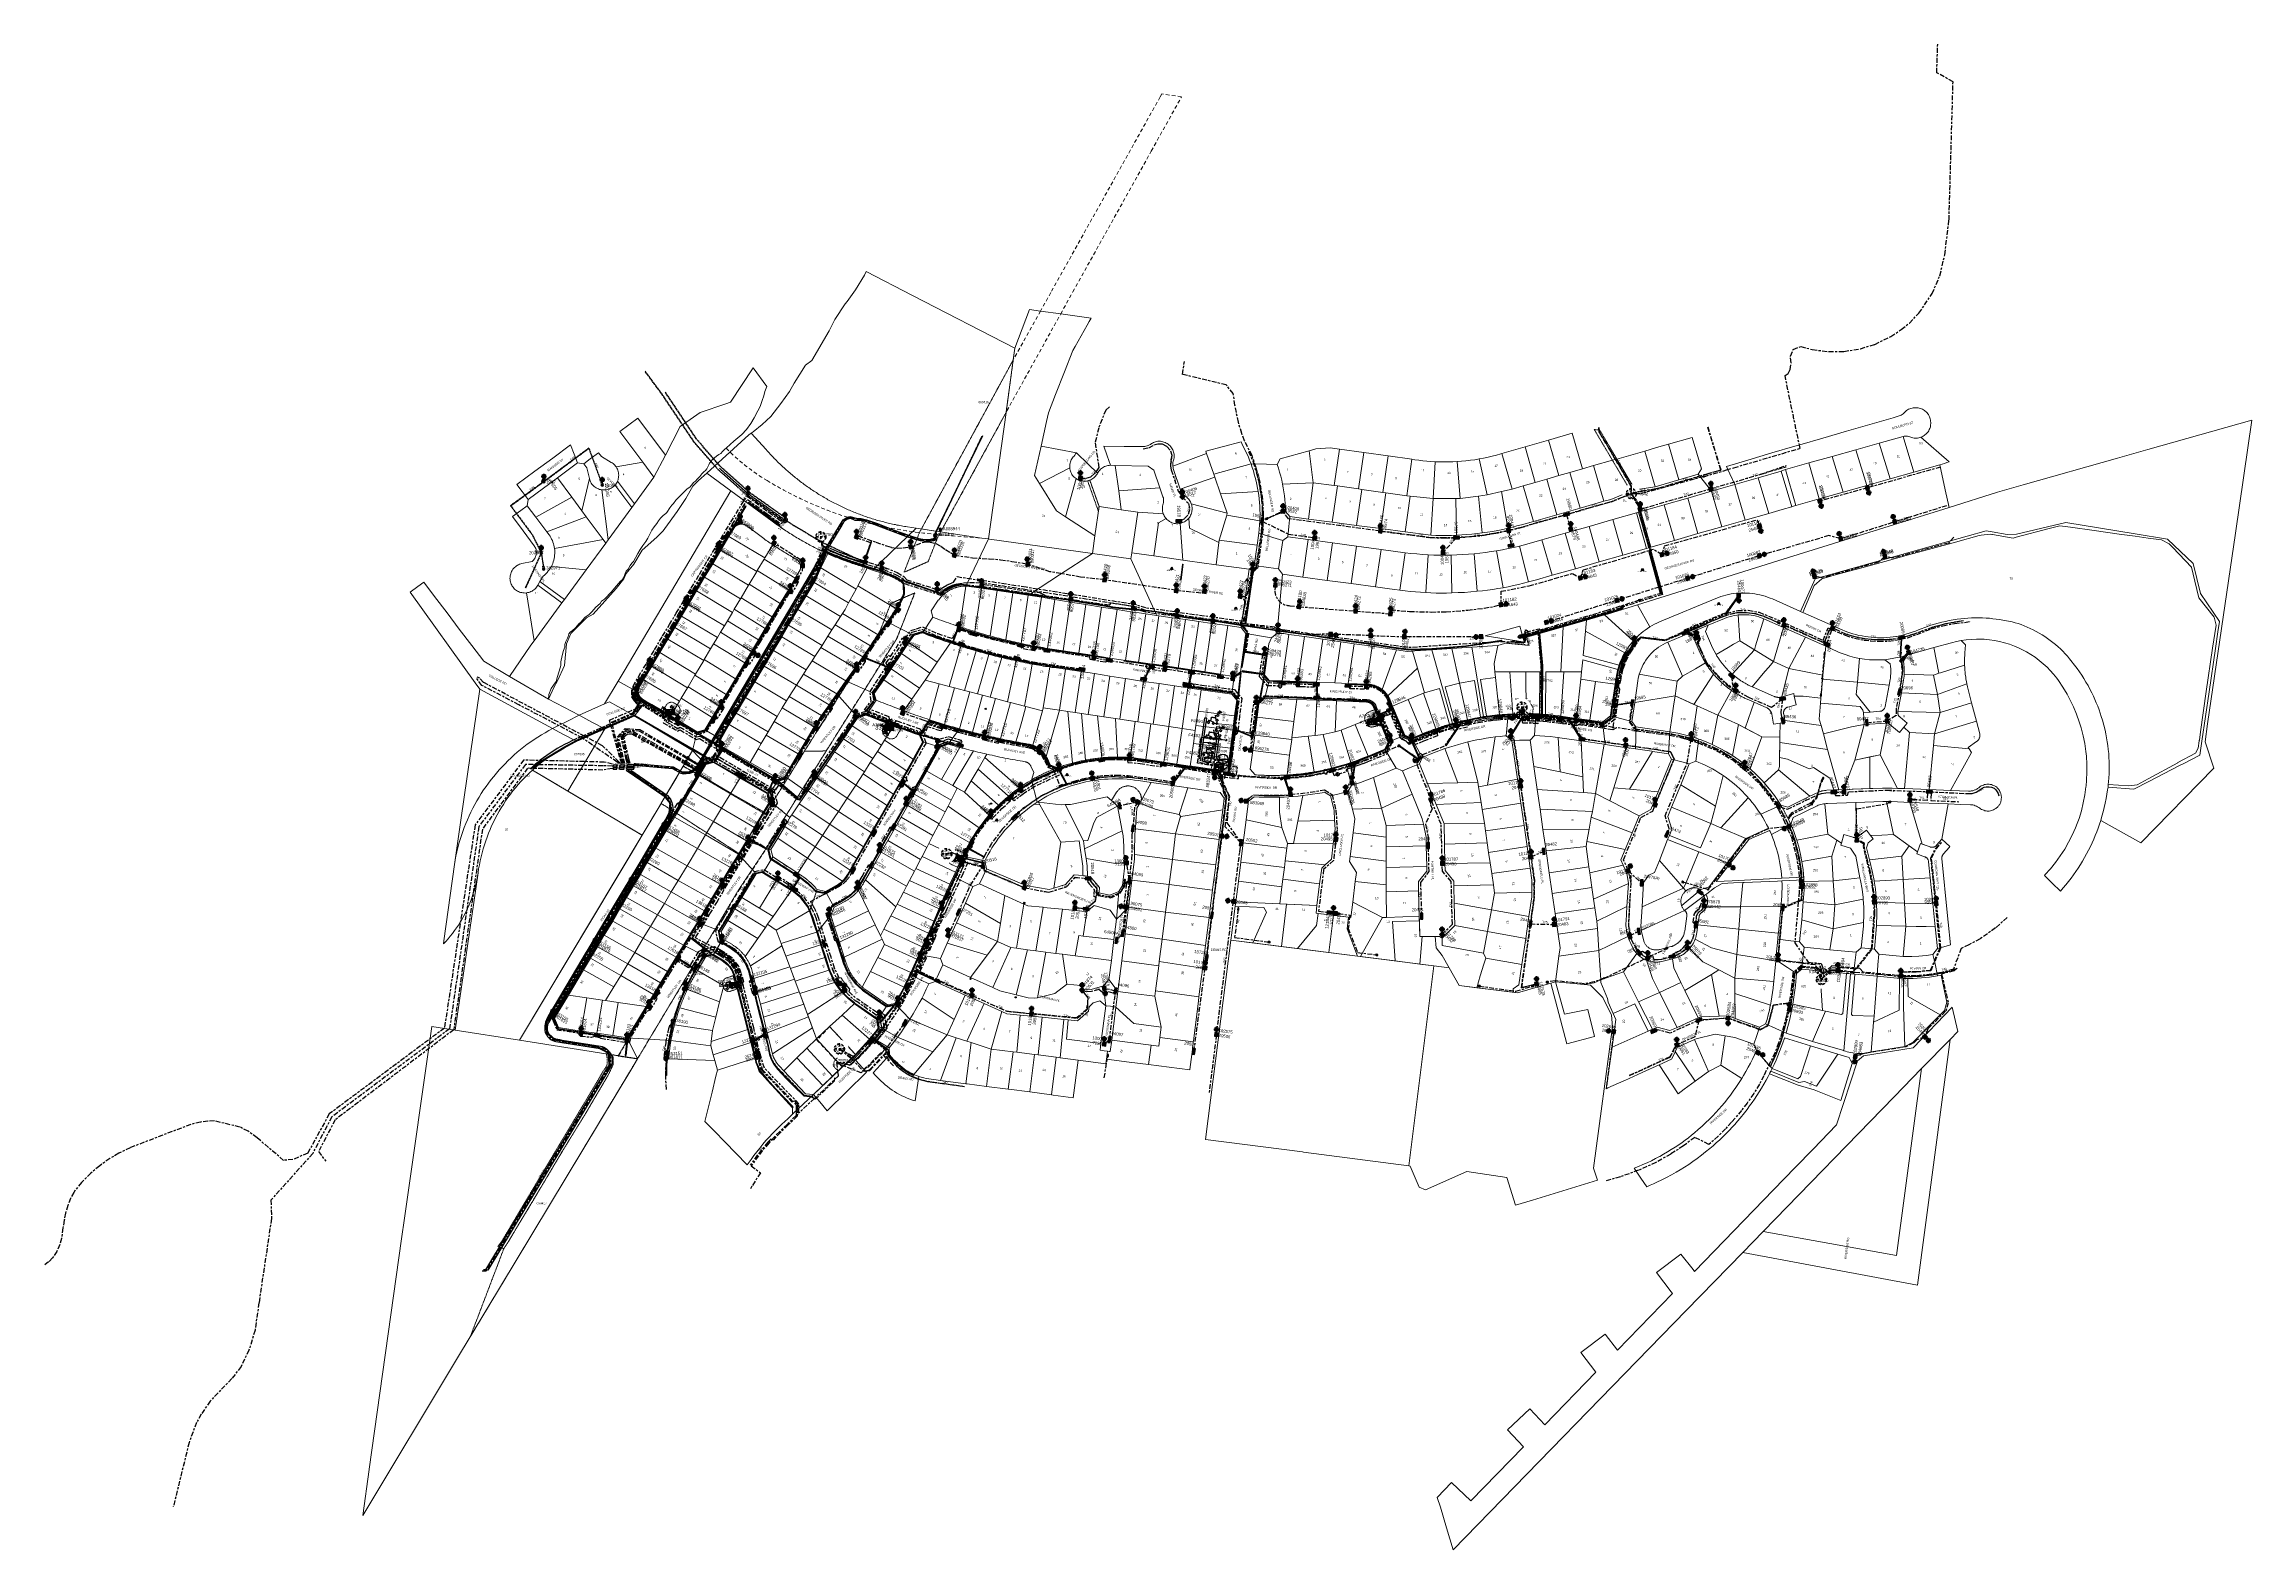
# Model space of a CAD drawing. Header units: metres. Extents: x 299140 to 300955, y 6226202 to 6227439.
import ezdxf
from ezdxf.enums import TextEntityAlignment as Align

# ---------------------------------------------------------------- set-up
doc = ezdxf.new("R2010")
doc.units = ezdxf.units.M
for name, pattern in [('A', [0]), ('Cable Exist OH', [1, 1, 0]), ('Cable Exist UG', [8.2, 4, -1.2, 1.8, -1.2]), ('CENTERX2', [4, 2.5, -0.5, 0.5, -0.5]), ('Dash', [5, 3, -2]), ('DASHED', [0.75, 0.5, -0.25]), ('HIDDEN', [0.375, 0.25, -0.125]), ('HIDDEN2', [0.1875, 0.125, -0.0625])]:
    doc.linetypes.add(name, pattern=pattern)
doc.layers.get('0').update_dxf_attribs({"color": 6})
for name, color, linetype, lineweight in [('Cadastre Developer_SP_EXT', 9, 'Continuous', 5), ('Cadastre Easements_SP_EXT', 9, 'Continuous', 5), ('Cadastre Land Parcels_SP_EXT', 9, 'Continuous', 5), ('Cadastre Other Property_SP_EXT', 9, 'HIDDEN', 5), ('Cadastre Road Names_SP_HV_LV_SL_EXT', 9, 'Continuous', 5), ('Cadastre Roads_SP_EXT', 9, 'Continuous', 5)]:
    doc.layers.add(name, color=color, linetype=linetype, lineweight=lineweight)
for name, color, linetype in [('Duct_SP_EXT', 7, 'Continuous'), ('Equip_HV_EXT', 7, 'Continuous'), ('Equip_HV_NEW', 2, 'Continuous'), ('Equip_LV_EXT', 7, 'Continuous'), ('Equip_LV_NEW', 2, 'Continuous'), ('Equip_SL_EXT', 7, 'Continuous'), ('Equip_SL_NEW', 2, 'Continuous'), ('Equip_SP_SL_EXT', 7, 'Continuous'), ('GIS_ERRORS', 1, 'DASHED'), ('Mains_HV_EXT', 7, 'Continuous'), ('Mains_HV_NEW_U72', 2, 'Continuous'), ('Mains_LV_EXT', 7, 'Continuous'), ('Mains_LV_SL_EXT', 7, 'Continuous'), ('Mains_SL_EXT', 7, 'Continuous'), ('Mains_TR_EXT', 7, 'Continuous'), ('Sub_HV_EXT', 7, 'Continuous'), ('Sub_LV_EXT', 7, 'Continuous'), ('Sub_LV_NEW', 2, 'Continuous'), ('Sub_SP_EXT', 7, 'Continuous'), ('Sub_TR_EXT', 7, 'Continuous'), ('SupportsOH_SP_MISC', 7, 'Continuous'), ('SupportsOH_SP_TR_HV_LV_SL_EXT', 7, 'Continuous'), ('SupportsUG_LV_MOD', 3, 'Continuous'), ('SupportsUG_SP_LV_EXT', 7, 'Continuous'), ('SupportsUG_SP_LV_SL_EXT', 7, 'Continuous'), ('UG_Details_SP_MISC', 7, 'Continuous')]:
    doc.layers.add(name, color=color, linetype=linetype)
doc.layers.add('UNKNOWN_FEATURES', color=1, linetype='DASHED', plot=False)
doc.styles.add('ARIAL', font='arial.ttf', dxfattribs={"height": 2})
doc.styles.add('COLUMN_LABEL', font='arial.ttf')
doc.styles.add('iecARIAL', font='arial.ttf', dxfattribs={"height": 2})
doc.styles.add('iecISOCP', font='isocp.shx')
doc.styles.add('iecNAME', font='times.ttf')
doc.styles.add('IESYMBOL1', font='isocp.shx')
doc.styles.add('POLE_LABEL', font='arial.ttf')
doc.styles.add('SLCP_LABEL', font='arial.ttf', dxfattribs={"height": 3.5})
doc.styles.get("Standard").update_dxf_attribs({"font": 'arial.ttf'})
doc.styles.add('SWG_LABEL', font='arial.ttf')
doc.styles.add('SWITCH_LABEL', font='arial.ttf', dxfattribs={"height": 2.5})
doc.linetypes.add('Cable E OH', pattern='A,9.4,["E",Standard,S=1.7,R=0,X=0,Y=-1],0', length=9.4)
doc.linetypes.add('Cable E UG', pattern='A,6,-0.5,["E",Standard,S=1.7,R=0,X=0.5,Y=-1],-2.9', length=9.4)
doc.linetypes.add('Cable New UG', pattern='A,7,-0.25,["x",Standard,S=2,R=0,X=0.2,Y=-0.8],-2.1', length=9.35)
doc.linetypes.add('Cable P UG', pattern='A,6,-0.5,["P",Standard,S=1.7,R=0,X=0.5,Y=-1],-2.9', length=9.4)

# ---------------------------------------------------------------- blocks, each defined once
blk = doc.blocks.new('SUB_KIOSK_EXT')
blk.add_lwpolyline([(-4.2, 0, 1), (4.2, 0, 1)], format="xyb", close=True)
blk.add_text('K', height=3.32).set_placement((-1.1, -1.3))
for tag, height, flags, p in [('STREET_CODE', 0.2, 9, (1.5, 0)), ('ASSET_NUM', 2.5, 8, (2, 2)), ('CONSTRUCTED_VOLTAGE', 0.2, 9, (1.5, -0.2)), ('NO_PHASES', 0.2, 9, (1.5, -0.4)), ('OPERATING_VOLTAGE', 0.2, 9, (1.5, -0.6)), ('ORIENTATION', 0.2, 9, (1.5, -0.8)), ('OWNED_BY', 0.2, 9, (1.5, -1)), ('OPERATED_BY', 0.2, 9, (1.5, -1.2)), ('MAINTAINED_BY', 0.2, 9, (1.5, -1.4)), ('SECONDARY_VOLTAGE', 0.2, 9, (1.5, -1.6)), ('STATE', 0.2, 9, (1.5, -1.8)), ('PARENT', 0.2, 9, (1.5, -2)), ('SUBSTATION_TYPE', 0.2, 9, (1.5, -2.2)), ('USAGE', 0.2, 9, (1.5, -2.4)), ('LEGEND', 0.2, 9, (1.5, -2.6)), ('LOCATION', 0.2, 9, (1.5, -2.8)), ('STREETNAME', 0.2, 9, (1.5, -3)), ('SUBURB', 0.2, 9, (1.5, -3.2)), ('NOTES', 0.2, 9, (1.5, -3.4)), ('Z', 0.2, 1, (1.5, -3.6))]:
    blk.add_attdef(tag, text='', height=height, dxfattribs=dict(flags=flags)).set_placement(p, align=Align.MIDDLE_LEFT)
blk = doc.blocks.new('SUB_PADMOUNT_EXT')
for points in [[(0, 0), (-3.84, 1.92), (-3.84, -1.92)], [(0, 0), (3.84, 1.92), (3.84, -1.92)]]:
    blk.add_hatch(color=256).paths.add_polyline_path(points)
for p, q in [((3.84, 1.92), (-3.84, -1.92)), ((-3.84, 1.92), (3.84, -1.92))]:
    blk.add_line(p, q)
blk.add_lwpolyline([(-3.84, -1.92), (3.84, -1.92), (3.84, 1.92), (-3.84, 1.92)], close=True)
for tag, height, flags, p in [('STREET_CODE', 0.2, 9, (1.5, 0)), ('ASSET_NUM', 3.5, 8, (2, 2)), ('CONSTRUCTED_VOLTAGE', 0.2, 9, (1.5, -0.2)), ('OPERATING_VOLTAGE', 0.2, 9, (1.5, -0.6)), ('ORIENTATION', 0.2, 9, (1.5, -0.8)), ('OWNED_BY', 0.2, 9, (1.5, -1)), ('OPERATED_BY', 0.2, 9, (1.5, -1.2)), ('SECONDARY_VOLTAGE', 0.2, 9, (1.5, -1.6)), ('STATE', 0.2, 9, (1.5, -1.8)), ('SUBSTATION_TYPE', 0.2, 9, (1.5, -2.2)), ('STREETNAME', 0.2, 9, (1.5, -3)), ('SUBURB', 0.2, 9, (1.5, -3.2)), ('Z', 0.2, 1, (1.5, -3.6)), ('NO_PHASES', 0.2, 9, (1.5, -0.4)), ('MAINTAINED_BY', 0.2, 9, (1.5, -1.4)), ('PARENT', 0.2, 9, (1.5, -2)), ('USAGE', 0.2, 9, (1.5, -2.4)), ('LEGEND', 0.2, 9, (1.5, -2.6)), ('LOCATION', 0.2, 9, (1.5, -2.8)), ('NOTES', 0.2, 9, (1.5, -3.4))]:
    blk.add_attdef(tag, text='', height=height, dxfattribs=dict(flags=flags)).set_placement(p, align=Align.MIDDLE_LEFT)
blk = doc.blocks.new('COLUMN_EXT')
blk.add_hatch(color=256).paths.add_polyline_path([(-1.5, 1.5), (-1.5, -1.5), (1.5, -1.5), (1.5, 1.5)])
blk.add_lwpolyline([(-1.5, -1.5), (1.5, -1.5), (1.5, 1.5), (-1.5, 1.5)], close=True)
for tag, height, style, flags, p in [('STRUCTURE_PLANT_NUMBER', 0.2, 'POLE_LABEL', 9, (1.8, 0)), ('ASSET_NUM', 2.5, 'COLUMN_LABEL', 8, (2, 2)), ('STREET_CODE', 0.2, 'COLUMN_LABEL', 9, (1.8, -0.2))]:
    blk.add_attdef(tag, text='', height=height, dxfattribs=dict(style=style, flags=flags)).set_placement(p, align=Align.MIDDLE_LEFT)
at = {"flags": 9}
for tag, p in [('COLUMN_TYPE', (1.8, -0.4)), ('OWNED_BY', (1.8, -0.6)), ('STATE', (1.8, -0.8)), ('USAGE', (1.8, -1)), ('LEGEND', (1.8, -1.2)), ('LOCATION', (1.8, -1.4)), ('STREETNAME', (1.8, -1.6)), ('SUBURB', (1.8, -1.8)), ('NOTES', (1.8, -2))]:
    blk.add_attdef(tag, text='', height=0.2, dxfattribs=at).set_placement(p, align=Align.MIDDLE_LEFT)
at = {"flags": 1}
blk.add_attdef('Z', (1.8, -2.4), '', height=0.2, dxfattribs=at)
blk = doc.blocks.new('PILLAR_EXT')
blk.add_hatch(color=256).paths.add_polyline_path([(-2.475, 0.99), (-2.475, -0.99), (2.475, -0.99), (2.475, 0.99)])
blk.add_lwpolyline([(-2.475, -0.99), (2.475, -0.99), (2.475, 0.99), (-2.475, 0.99)], close=True)
for tag, p, flags in [('OWNED_BY', (0, -0.2), 9), ('STATE', (0, -0.4), 9), ('SUPPORT_TYPE', (0, -0.6), 9), ('STREETNAME', (0, -1.8), 9), ('SUBURB', (0, -2), 1), ('USAGE', (0, -0.8), 9), ('LEGEND', (0, -1), 9), ('LOCATION', (0, -1.2), 9), ('NOTES', (0, -1.4), 9), ('PARENT', (0, -1.6), 9)]:
    blk.add_attdef(tag, p, '', height=0.2, dxfattribs=dict(flags=flags))
at = {"style": 'iecARIAL', "flags": 8}
blk.add_attdef('ASSET_NUM', (1.5, 3.5), '', height=2.5, dxfattribs=at)
blk = doc.blocks.new('SL_LANTERN_EXT')
at = {"lineweight": 40}
for p, q in [((-2.3, 4.2), (2.2, 4.2)), ((-1.5, 5.7), (-1.1, 5.3)), ((-1.5, 2.8), (-1.1, 3.2)), ((0, 2), (0, 6.5)), ((0, 0), (0, 2.7)), ((1.5, 5.7), (1.1, 5.3)), ((1.5, 2.8), (1.1, 3.2))]:
    blk.add_line(p, q, dxfattribs=at)
blk.add_circle((0, 4.2), 1.5, dxfattribs=at)
at = {"style": 'iecARIAL', "flags": 8}
blk.add_attdef('ASSET_NUM', (1.5, 1.5), '', height=2.5, dxfattribs=at)
for tag, p, height, flags in [('CONSTRUCTED_VOLTAGE', (1, -0.7), 0.2, 9), ('CONTROL_TYPE', (1, -0.9), 0.2, 9), ('LANTERN_PURPOSE', (1, -1.1), 0.2, 9), ('LANTERN_TYPE', (1, -1.3), 0.2, 9), ('NO_PHASES', (1, -1.5), 0.2, 9), ('OPERATING_VOLTAGE', (1, -1.7), 0.2, 9), ('ORIENTATION', (1, -1.9), 0.2, 9), ('OWNED_BY', (1, -2.1), 0.2, 9), ('STATE', (1, -2.3), 0.2, 9), ('USAGE', (1, -2.5), 0.2, 9), ('CEXIST', (1, -2.7), 0.2, 9), ('CNEW', (1, -2.9), 0.2, 9), ('CNUMBER', (1, -3.1), 0.2, 9), ('CREMOVE', (1, -3.3), 0.2, 9), ('CREPLACE', (1, -3.5), 0.2, 9), ('LKINGHEIGHT', (1, -3.7), 0.2, 9), ('LBRACKET', (1, -3.9), 0.2, 9), ('LBRACKETVOCAB', (1, -4.1), 0.2, 9), ('LCATEGORY', (1, -4.3), 0.2, 9), ('LCHARGE1', (1, -4.5), 0.2, 9), ('LCHARGE1PERCENT', (1, -4.7), 0.2, 9), ('LCHARGE2', (1, -4.9), 0.2, 9), ('LCHARGE2PERCENT', (1, -5.1), 0.2, 9), ('LCHARGE3', (1, -5.3), 0.2, 9), ('LCHARGE3PERCENT', (1, -5.5), 0.2, 9), ('LEXIST', (1, -5.7), 0.2, 9), ('LLAMP', (1, -5.9), 0.2, 9), ('LLAMPVOCAB', (1, -6.1), 0.2, 9), ('LMAST', (1, -6.3), 0.2, 9), ('LMASTVOCAB', (1, -6.5), 0.2, 9), ('LNEW', (1, -6.7), 0.2, 9), ('LANTNUMBER', (1, -6.9), 0.2, 9), ('LOUTREACH', (1, -7.3), 0.2, 9), ('LOUTREACHVOCAB', (1, -7.5), 0.2, 9), ('LRATECODE', (1, -7.7), 0.2, 9), ('LREMOVE', (1, -7.9), 0.2, 9), ('LREPLACE', (1, -8.1), 0.2, 9), ('LTYPE', (1, -8.3), 0.2, 9), ('LTYPEVOCAB', (1, -8.5), 0.2, 9), ('LEGEND', (1, -8.7), 0.2, 9), ('LOCATION', (1, -8.9), 0.2, 9), ('NOTES', (1, -9.1), 0.2, 9), ('STREETNAME', (1, -9.3), 0.2, 9), ('SUBURB', (1, -9.5), 0.2, 1), ('LNUMBER', (2.2, -3.3), 2.5, 8)]:
    blk.add_attdef(tag, p, '', height=height, dxfattribs=dict(flags=flags))
blk = doc.blocks.new('POLE_EXT')
blk.add_hatch(color=256).paths.add_polyline_path([(-1, 0, 1), (1, 0, 1)])
blk.add_lwpolyline([(-1, 0, 1), (1, 0, 1)], format="xyb", close=True)
for tag, height, flags, p in [('pNumber', 2.5, 8, (-17.8, 2.1)), ('OWNED_BY', 0.2, 9, (1.4, -0.4)), ('PARENT', 0.2, 9, (1.4, -0.6)), ('SPECIAL_USE', 0.2, 9, (1.4, -0.8)), ('STATE', 0.2, 9, (1.4, -1)), ('USAGE', 0.2, 9, (1.4, -1.2)), ('cLV', 0.2, 9, (1.4, -1.4)), ('hDepth', 0.2, 9, (1.4, -1.6)), ('hDia', 0.2, 9, (1.4, -1.8)), ('cHV', 0.2, 9, (1.4, -2)), ('LBRACKET', 0.2, 9, (1.4, -2.2)), ('LExisting', 0.2, 9, (1.4, -2.4)), ('LANTNUMBER', 0.2, 9, (1.4, -2.6)), ('LOther', 0.2, 9, (1.4, -2.8)), ('LRemove', 0.2, 9, (1.4, -3)), ('LEGEND', 0.2, 9, (1.4, -3.2)), ('cLinedev', 0.2, 9, (1.4, -3.4)), ('LOCATION', 0.2, 9, (1.4, -3.6)), ('pExisting', 0.2, 9, (1.4, -3.8)), ('PFNUMBER', 0.2, 9, (1.4, -4)), ('NEWPFNUMBER', 0.2, 9, (1.4, -4.2)), ('pFooting', 0.2, 9, (1.4, -4.4)), ('pNew', 0.2, 9, (1.4, -4.6)), ('pRelocate', 0.2, 9, (1.4, -5)), ('pRemove', 0.2, 9, (1.4, -5.2)), ('pReplace', 0.2, 9, (1.4, -5.4)), ('pStay', 0.2, 9, (1.4, -5.6)), ('pType', 0.2, 9, (1.4, -5.8)), ('cspan', 0.2, 9, (1.4, -6)), ('STREETNAME', 0.2, 9, (1.4, -6.2)), ('SUBURB', 0.2, 9, (1.4, -6.4)), ('NOTES', 0.2, 9, (1.4, -6.6)), ('MAINTAINED_BY', 0.2, 9, (1.4, -6.8)), ('OPERATED_BY', 0.2, 9, (1.4, -7))]:
    blk.add_attdef(tag, text='', height=height, dxfattribs=dict(flags=flags)).set_placement(p, align=Align.MIDDLE_LEFT)
at = {"style": 'POLE_LABEL'}
for tag, height, flags, p in [('STRUCTURE_PLANT_NUMBER', 0.2, 9, (1.4, 0)), ('ASSET_NUM', 2.5, 8, (2, 2)), ('STREET_CODE', 0.2, 9, (1.4, -0.2))]:
    blk.add_attdef(tag, text='', height=height, dxfattribs=dict(at, flags=flags)).set_placement(p, align=Align.MIDDLE_LEFT)
at = {"flags": 1}
blk.add_attdef('Z', (1.4, -7.3), '', height=0.2, dxfattribs=at)
blk = doc.blocks.new('LV_STJ_EXT')
h = blk.add_hatch(color=256)
edge = h.paths.add_edge_path()
edge.add_ellipse((-0.6, 0.1), major_axis=(0.226, 0.226), ratio=1, start_angle=45, end_angle=135)
edge.add_line((-0.9, 0.1), (-0.9, -0.1))
edge.add_ellipse((-0.6, -0.1), major_axis=(0.226, 0.226), ratio=1, start_angle=135, end_angle=225)
edge.add_line((-0.6, -0.5), (0.6, -0.5))
edge.add_ellipse((0.6, -0.1), major_axis=(-0.226, 0.226), ratio=1, start_angle=135, end_angle=225)
edge.add_line((0.9, -0.1), (0.9, 0.1))
edge.add_ellipse((0.6, 0.1), major_axis=(-0.226, 0.226), ratio=1, start_angle=225, end_angle=315)
edge.add_line((0.6, 0.5), (-0.6, 0.5))
blk.add_lwpolyline([(-0.9, 0.1), (-0.9, -0.1, 0.414214), (-0.6, -0.5), (0.6, -0.5, 0.414214), (0.9, -0.1), (0.9, 0.1, 0.414214), (0.6, 0.5), (-0.6, 0.5, 0.414214)], format="xyb", close=True)
at = {"flags": 1}
blk.add_attdef('Z', (0, 0), '', height=0.2, dxfattribs=at)
at = {"flags": 9}
for tag, p in [('ORIENTATION', (0, 0)), ('USAGE', (0, -0.2)), ('LEGEND', (0, -0.4)), ('NOTES', (0, -0.6))]:
    blk.add_attdef(tag, text='', height=0.2, dxfattribs=at).set_placement(p, align=Align.MIDDLE_LEFT)
blk = doc.blocks.new('SL_STJ_EXT')
h = blk.add_hatch(color=256)
edge = h.paths.add_edge_path()
edge.add_ellipse((-0.6, 0.1), major_axis=(0.226, 0.226), ratio=1, start_angle=45, end_angle=135)
edge.add_line((-0.9, 0.1), (-0.9, -0.1))
edge.add_ellipse((-0.6, -0.1), major_axis=(0.226, 0.226), ratio=1, start_angle=135, end_angle=225)
edge.add_line((-0.6, -0.5), (0.6, -0.5))
edge.add_ellipse((0.6, -0.1), major_axis=(-0.226, 0.226), ratio=1, start_angle=135, end_angle=225)
edge.add_line((0.9, -0.1), (0.9, 0.1))
edge.add_ellipse((0.6, 0.1), major_axis=(-0.226, 0.226), ratio=1, start_angle=225, end_angle=315)
edge.add_line((0.6, 0.5), (-0.6, 0.5))
blk.add_lwpolyline([(-0.9, 0.1), (-0.9, -0.1, 0.414214), (-0.6, -0.5), (0.6, -0.5, 0.414214), (0.9, -0.1), (0.9, 0.1, 0.414214), (0.6, 0.5), (-0.6, 0.5, 0.414214)], format="xyb", close=True)
at = {"flags": 1}
blk.add_attdef('Z', (0, 0), '', height=0.2, dxfattribs=at)
at = {"flags": 9}
for tag, p in [('ORIENTATION', (0, 0)), ('USAGE', (0, -0.2)), ('LEGEND', (0, -0.4)), ('NOTES', (0, -0.6))]:
    blk.add_attdef(tag, text='', height=0.2, dxfattribs=at).set_placement(p, align=Align.MIDDLE_LEFT)
blk = doc.blocks.new('HV_STJ_EXT')
h = blk.add_hatch(color=256)
edge = h.paths.add_edge_path()
edge.add_ellipse((-0.6, 0.1), major_axis=(0.226, 0.226), ratio=1, start_angle=45, end_angle=135)
edge.add_line((-0.9, 0.1), (-0.9, -0.1))
edge.add_ellipse((-0.6, -0.1), major_axis=(0.226, 0.226), ratio=1, start_angle=135, end_angle=225)
edge.add_line((-0.6, -0.5), (0.6, -0.5))
edge.add_ellipse((0.6, -0.1), major_axis=(-0.226, 0.226), ratio=1, start_angle=135, end_angle=225)
edge.add_line((0.9, -0.1), (0.9, 0.1))
edge.add_ellipse((0.6, 0.1), major_axis=(-0.226, 0.226), ratio=1, start_angle=225, end_angle=315)
edge.add_line((0.6, 0.5), (-0.6, 0.5))
blk.add_lwpolyline([(-0.9, 0.1), (-0.9, -0.1, 0.414214), (-0.6, -0.5), (0.6, -0.5, 0.414214), (0.9, -0.1), (0.9, 0.1, 0.414214), (0.6, 0.5), (-0.6, 0.5, 0.414214)], format="xyb", close=True)
for tag, flags, p in [('ORIENTATION', 9, (1.5, 0)), ('USAGE', 9, (1.5, -0.2)), ('LEGEND', 9, (1.5, -0.4)), ('NOTES', 9, (1.5, -0.6)), ('Z', 1, (1.5, -0.8))]:
    blk.add_attdef(tag, text='', height=0.2, dxfattribs=dict(flags=flags)).set_placement(p, align=Align.MIDDLE_LEFT)
blk = doc.blocks.new('WARNING_FEATURE_EXT')
h = blk.add_hatch(color=2)
h.dxf.hatch_style = 1
h.paths.add_polyline_path([(0, 2), (-1, 0), (1, 0)])
at = {"color": 18, "true_color": 0x000000}
blk.add_lwpolyline([(-1, 0), (0, 2), (1, 0)], close=True, dxfattribs=at)
at = {"color": 18, "true_color": 0x000000, "insert": (0, 0.9), "char_height": 1.5, "attachment_point": 5, "line_spacing_factor": 1.5, "style": 'iecNAME'}
blk.add_mtext_dynamic_manual_height_columns('!', width=1.5, gutter_width=4, heights=[0], dxfattribs=at)
at = {"color": 2, "flags": 1}
for tag, p in [('STATE', (1.2, 2)), ('HAZMAT_ID', (1.2, 0.7))]:
    blk.add_attdef(tag, p, '', height=0.8, dxfattribs=at)
at = {"color": 2}
blk.add_attdef('WARNING_TYPE', text='', height=1, dxfattribs=at).set_placement((-4.1, -1.2), (4.9, -1.2), align=Align.ALIGNED)
at = {"color": 2, "flags": 1}
blk.add_attdef('WARNING_DESC', text='', height=0.8, dxfattribs=at).set_placement((1.2, -0.6), align=Align.MIDDLE_CENTER)
blk = doc.blocks.new('LV_UG_DFUSE_CLOSED_EXT')
for points in [[(1, 0), (0, 0)], [(5, -0.7), (2.2, 0.7)], [(5, 0.7), (2.2, -0.7)], [(6.2, 0), (7.2, 0)]]:
    blk.add_lwpolyline(points)
for centre in [(1.8, 0), (5.4, 0)]:
    blk.add_circle(centre, 0.8)
at = {"flags": 1}
blk.add_attdef('Z', (0, 0), '', height=0.2, dxfattribs=at)
at = {"flags": 9}
for tag, p in [('ACTUAL_STATUS', (0, 0)), ('CONSTRUCTED_VOLTAGE', (0, -0.2)), ('NO_PHASES', (0, -0.4)), ('OPERATING_VOLTAGE', (0, -0.6)), ('ORIENTATION', (0, -0.8)), ('STATE', (0, -1)), ('SWITCH_TYPE', (0, -1.2)), ('USAGE', (0, -1.4)), ('NOTES', (0, -1.6))]:
    blk.add_attdef(tag, text='', height=0.2, dxfattribs=at).set_placement(p, align=Align.MIDDLE_LEFT)
blk = doc.blocks.new('LV_UG_LINKS_CLOSED_EXT')
blk.add_wipeout([(-1.1, 1.1), (-1.2, 0.9), (-1.3, 0.8), (-1.4, 0.6), (-1.4, 0.4), (-1.5, 0.2), (-1.5, 0), (-1.5, -0.1), (-1.5, -0.3), (-1.4, -0.5), (-1.3, -0.7), (-1.2, -0.8), (-1.1, -1), (-1, -1.1), (-0.8, -1.2), (-0.7, -1.3), (-0.5, -1.4), (-0.3, -1.5), (-0.1, -1.5), (0, -1.5), (0.2, -1.5), (0.4, -1.4), (0.6, -1.4), (0.8, -1.3), (0.9, -1.2), (1.1, -1.1), (1.2, -0.9), (1.3, -0.8), (1.4, -0.6), (1.4, -0.4), (1.5, -0.2), (1.5, 0), (1.5, 0.1), (1.5, 0.3), (1.4, 0.5), (1.3, 0.7), (1.2, 0.8), (1.1, 1), (1, 1.1), (0.8, 1.2), (0.7, 1.3), (0.5, 1.4), (0.3, 1.5), (0.1, 1.5), (0, 1.5), (-0.2, 1.5), (-0.4, 1.4), (-0.6, 1.4), (-0.8, 1.3), (-0.9, 1.2)])
for p, q in [((-0.2, -1.5), (-0.2, 1.5)), ((0.2, -1.5), (0.2, 1.5))]:
    blk.add_line(p, q)
blk.add_circle((0, 0), 1.5)
at = {"flags": 1}
blk.add_attdef('Z', (0, 0), '', height=0.2, dxfattribs=at)
at = {"flags": 9}
for tag, p in [('ACTUAL_STATUS', (0, 0)), ('CONSTRUCTED_VOLTAGE', (0, -0.2)), ('NO_PHASES', (0, -0.4)), ('OPERATING_VOLTAGE', (0, -0.6)), ('ORIENTATION', (0, -0.8)), ('STATE', (0, -1)), ('SWITCH_TYPE', (0, -1.2)), ('USAGE', (0, -1.4)), ('NOTES', (0, -1.6))]:
    blk.add_attdef(tag, text='', height=0.2, dxfattribs=at).set_placement(p, align=Align.MIDDLE_LEFT)
blk = doc.blocks.new('LV_UG_LINKS_OPEN_EXT')
for p, q in [((-0.2, 1.5), (-0.2, 2.2)), ((0.2, 1.5), (0.2, 2.2)), ((-0.2, -1.5), (-0.2, -2.2)), ((0.2, -1.5), (0.2, -2.2))]:
    blk.add_line(p, q)
at = {"flags": 1}
blk.add_attdef('Z', (0, 0), '', height=0.2, dxfattribs=at)
at = {"flags": 9}
for tag, p in [('ACTUAL_STATUS', (0, 0)), ('CONSTRUCTED_VOLTAGE', (0, -0.2)), ('NO_PHASES', (0, -0.4)), ('OPERATING_VOLTAGE', (0, -0.6)), ('ORIENTATION', (0, -0.8)), ('STATE', (0, -1)), ('SWITCH_TYPE', (0, -1.2)), ('USAGE', (0, -1.4)), ('NOTES', (0, -1.6))]:
    blk.add_attdef(tag, text='', height=0.2, dxfattribs=at).set_placement(p, align=Align.MIDDLE_LEFT)
blk.add_wipeout([(-0.2, 1.5), (-0.4, 1.4), (-0.6, 1.4), (-0.8, 1.3), (-0.9, 1.2), (-1.1, 1), (-1.2, 0.9), (-1.3, 0.7), (-1.4, 0.6), (-1.4, 0.4), (-1.5, 0.2), (-1.5, 0), (-1.5, -0.2), (-1.5, -0.3), (-1.4, -0.5), (-1.3, -0.7), (-1.2, -0.9), (-1.1, -1), (-1, -1.1), (-0.8, -1.2), (-0.7, -1.3), (-0.5, -1.4), (-0.3, -1.5), (-0.1, -1.5), (0.1, -1.5), (0.2, -1.5), (0.4, -1.4), (0.6, -1.4), (0.8, -1.3), (0.9, -1.2), (1.1, -1), (1.2, -0.9), (1.3, -0.7), (1.4, -0.6), (1.4, -0.4), (1.5, -0.2), (1.5, 0), (1.5, 0.2), (1.5, 0.3), (1.4, 0.5), (1.3, 0.7), (1.2, 0.9), (1.1, 1), (1, 1.1), (0.8, 1.2), (0.7, 1.3), (0.5, 1.4), (0.3, 1.5), (0.1, 1.5), (-0.1, 1.5)])
blk.add_lwpolyline([(0, -1.5, 1), (0, 1.5, 1)], format="xyb", close=True)
blk = doc.blocks.new('SWG_HOLEC_SU_EXT')
blk.add_line((1.8, -2), (5.8, -2))
for points in [[(1, 0), (0, 0)], [(6.6, 0), (7.6, 0)]]:
    blk.add_lwpolyline(points)
for points in [[(1.8, -0.8, 1), (1.8, 0.8, 1)], [(5.8, -0.8, 1), (5.8, 0.8, 1)]]:
    blk.add_lwpolyline(points, format="xyb", close=True)
at = {"style": 'SWITCH_LABEL', "flags": 8}
blk.add_attdef('ASSET_NUM', text='', height=2.5, rotation=179.9544, dxfattribs=at).set_placement((-2.4, 0), align=Align.MIDDLE_LEFT)
at = {"flags": 1}
blk.add_attdef('Z', (0, 0), '', height=0.2, dxfattribs=at)
at = {"style": 'SWITCH_LABEL', "flags": 9}
blk.add_attdef('STREET_CODE', text='', height=0.2, dxfattribs=at).set_placement((0, -0.2), align=Align.MIDDLE_LEFT)
at = {"flags": 9}
for tag, p in [('ACTUAL_STATUS', (0, -0.4)), ('CONSTRUCTED_VOLTAGE', (0, -0.6)), ('NO_PHASES', (0, -0.8)), ('OPERATING_VOLTAGE', (0, -1)), ('ORIENTATION', (0, -1.2)), ('OWNED_BY', (0, -1.4)), ('PARENT', (0, -1.6)), ('STATE', (0, -1.8)), ('SWITCH_TYPE', (0, -2)), ('USAGE', (0, -2.2)), ('LOCATION', (0, -2.4)), ('STREETNAME', (0, -2.6)), ('SUBURB', (0, -2.8)), ('NOTES', (0, -3))]:
    blk.add_attdef(tag, text='', height=0.2, dxfattribs=at).set_placement(p, align=Align.MIDDLE_LEFT)
blk = doc.blocks.new('SWG_HOLEC_SU_NO_EXT')
blk.add_line((1.8, -2), (5.8, -2))
for points in [[(1, 0), (0, 0)], [(6.6, 0), (7.6, 0)]]:
    blk.add_lwpolyline(points)
for points in [[(1.8, -0.8, 1), (1.8, 0.8, 1)], [(5.8, -0.8, 1), (5.8, 0.8, 1)]]:
    blk.add_lwpolyline(points, format="xyb", close=True)
at = {"insert": (5.3, -3.6), "char_height": 1.4, "width": 3.886, "attachment_point": 1, "rotation": 180}
blk.add_mtext('{\\fArial|b0|i0|c0|p34;N/O}', dxfattribs=at)
at = {"style": 'SWITCH_LABEL', "flags": 8}
blk.add_attdef('ASSET_NUM', text='', height=2.5, rotation=179.9544, dxfattribs=at).set_placement((-2.4, 0), align=Align.MIDDLE_LEFT)
at = {"flags": 1}
blk.add_attdef('Z', (0, 0), '', height=0.2, dxfattribs=at)
at = {"style": 'SWITCH_LABEL', "flags": 9}
blk.add_attdef('STREET_CODE', text='', height=0.2, dxfattribs=at).set_placement((0, -0.2), align=Align.MIDDLE_LEFT)
at = {"flags": 9}
for tag, p in [('ACTUAL_STATUS', (0, -0.4)), ('CONSTRUCTED_VOLTAGE', (0, -0.6)), ('NO_PHASES', (0, -0.8)), ('OPERATING_VOLTAGE', (0, -1)), ('ORIENTATION', (0, -1.2)), ('OWNED_BY', (0, -1.4)), ('PARENT', (0, -1.6)), ('STATE', (0, -1.8)), ('SWITCH_TYPE', (0, -2)), ('USAGE', (0, -2.2)), ('LOCATION', (0, -2.4)), ('STREETNAME', (0, -2.6)), ('SUBURB', (0, -2.8)), ('NOTES', (0, -3))]:
    blk.add_attdef(tag, text='', height=0.2, dxfattribs=at).set_placement(p, align=Align.MIDDLE_LEFT)
blk = doc.blocks.new('End Shackle_EXT')
blk.add_wipeout([(0, 0.3), (1.8, 0.3), (1.8, -0.3), (0, -0.3)])
blk.add_line((1.8, -1), (1.8, 1))
at = {"flags": 1}
blk.add_attdef('Z', (0, 0), '', height=0.2, dxfattribs=at)
at = {"flags": 9}
for tag, p in [('CONNECTOR_TYPE', (0, 0)), ('CONSTRUCTED_VOLTAGE', (0, -0.2)), ('NO_PHASES', (0, -0.4)), ('OPERATING_VOLTAGE', (0, -0.6)), ('ORIENTATION', (0, -0.8)), ('OWNED_BY', (0, -1)), ('STATE', (0, -1.2)), ('USAGE', (0, -1.4)), ('NOTES', (0, -1.6))]:
    blk.add_attdef(tag, text='', height=0.2, dxfattribs=at).set_placement(p, align=Align.MIDDLE_LEFT)
blk = doc.blocks.new('SLCP_ZELL_EXT')
blk.add_wipeout([(-0.2, 7.5), (-0.7, 7.5), (-1.2, 7.4), (-1.6, 7.3), (-2.1, 7.2), (-2.5, 7.1), (-3, 6.9), (-3.4, 6.7), (-3.8, 6.5), (-4.2, 6.2), (-4.6, 5.9), (-5, 5.6), (-5.3, 5.3), (-5.6, 5), (-5.9, 4.6), (-6.2, 4.2), (-6.5, 3.8), (-6.7, 3.4), (-6.9, 3), (-7.1, 2.5), (-7.2, 2.1), (-7.3, 1.6), (-7.4, 1.2), (-7.5, 0.7), (-7.5, 0.2), (-7.5, -0.2), (-7.5, -0.7), (-7.4, -1.2), (-7.3, -1.6), (-7.2, -2.1), (-7.1, -2.5), (-6.9, -3), (-6.7, -3.4), (-6.5, -3.8), (-6.2, -4.2), (-5.9, -4.6), (-5.6, -5), (-5.3, -5.3), (-5, -5.6), (-4.6, -5.9), (-4.2, -6.2), (-3.8, -6.5), (-3.4, -6.7), (-3, -6.9), (-2.5, -7.1), (-2.1, -7.2), (-1.6, -7.3), (-1.2, -7.4), (-0.7, -7.5), (-0.2, -7.5), (0.2, -7.5), (0.7, -7.5), (1.2, -7.4), (1.6, -7.3), (2.1, -7.2), (2.5, -7.1), (3, -6.9), (3.4, -6.7), (3.8, -6.5), (4.2, -6.2), (4.6, -5.9), (5, -5.6), (5.3, -5.3), (5.6, -5), (5.9, -4.6), (6.2, -4.2), (6.5, -3.8), (6.7, -3.4), (6.9, -3), (7.1, -2.5), (7.2, -2.1), (7.3, -1.6), (7.4, -1.2), (7.5, -0.7), (7.5, -0.2), (7.5, 0.2), (7.5, 0.7), (7.4, 1.2), (7.3, 1.6), (7.2, 2.1), (7.1, 2.5), (6.9, 3), (6.7, 3.4), (6.5, 3.8), (6.2, 4.2), (5.9, 4.6), (5.6, 5), (5.3, 5.3), (5, 5.6), (4.6, 5.9), (4.2, 6.2), (3.8, 6.5), (3.4, 6.7), (3, 6.9), (2.5, 7.1), (2.1, 7.2), (1.6, 7.3), (1.2, 7.4), (0.7, 7.5), (0.2, 7.5)])
at = {"linetype": 'Dash', "lineweight": 40, "ltscale": 0.7}
for p, q in [((-4.1, 0), (4.1, 0)), ((0, 4.1), (0, -4.1))]:
    blk.add_line(p, q, dxfattribs=at)
blk.add_circle((0, 0), 4.11, dxfattribs=at)
at = {"lineweight": 40, "style": 'IESYMBOL1'}
for s, p in [('P', (-1.6, 0)), ('Z', (1.7, 0)), ('60', (-1.6, -3.3))]:
    blk.add_text(s, height=2, dxfattribs=at).set_placement(p, align=Align.BOTTOM_CENTER)
at = {"flags": 1}
blk.add_attdef('Z', (0, 0), '', height=0.2, dxfattribs=at)
at = {"style": 'SLCP_LABEL'}
for tag, height, flags, p in [('ASSET_NUM', 2.5, 8, (2, 2)), ('STREET_CODE', 0.2, 9, (0, -0.2))]:
    blk.add_attdef(tag, text='', height=height, dxfattribs=dict(at, flags=flags)).set_placement(p, align=Align.MIDDLE_LEFT)
at = {"flags": 9}
for tag, p in [('CONSTRUCTED_VOLTAGE', (0, -0.4)), ('CONTROL_TYPE', (0, -0.6)), ('NO_PHASES', (0, -0.8)), ('OPERATING_VOLTAGE', (0, -1)), ('ORIENTATION', (0, -1.2)), ('OWNED_BY', (0, -1.4)), ('USAGE', (0, -1.6)), ('LOCATION', (0, -1.8)), ('STATE', (0, -2)), ('NOTES', (0, -2.2))]:
    blk.add_attdef(tag, text='', height=0.2, dxfattribs=at).set_placement(p, align=Align.MIDDLE_LEFT)
blk = doc.blocks.new('CONNECTOR_NODE_EXT')
h = blk.add_hatch(color=256)
edge = h.paths.add_edge_path()
edge.add_arc((0, 0), 0.5, 0, 360)
blk.add_circle((0, 0), 0.5)
at = {"flags": 1}
blk.add_attdef('Z', (0, 0), '', height=0.2, dxfattribs=at)
at = {"flags": 9}
for tag, p in [('CONNECTOR_TYPE', (0, 0)), ('CONSTRUCTED_VOLTAGE', (0, -0.2)), ('NO_PHASES', (0, -0.4)), ('OPERATING_VOLTAGE', (0, -0.6)), ('ORIENTATION', (0, -0.8)), ('SUBTYPE', (0, -1)), ('USAGE', (0, -1.2)), ('NOTES', (0, -1.4))]:
    blk.add_attdef(tag, text='', height=0.2, dxfattribs=at).set_placement(p, align=Align.MIDDLE_LEFT)
blk = doc.blocks.new('SWG_SIE_TRF_NOES_NEW')
for p, q in [((7, 0.8), (2.8, 1.9)), ((14.7, 0), (20.5, 0))]:
    blk.add_line(p, q)
for points in [[(2.2, 0), (1.2, 0)], [(19.5, -0.8), (20.5, 0), (19.5, 0.7)], [(7.8, 0), (9.5, 0)]]:
    blk.add_lwpolyline(points)
for points in [[(3, -0.8, 1), (3, 0.8, 1)], [(7, -0.8, 1), (7, 0.8, 1)]]:
    blk.add_lwpolyline(points, format="xyb", close=True)
at = {"linetype": 'DASHED'}
blk.add_lwpolyline([(4.9, 1.4), (4.9, 4.6), (12.6, 4.6)], dxfattribs=at)
at = {"flags": 1}
blk.add_attdef('Z', (0, 0), '', height=0.2, dxfattribs=at)
at = {"style": 'SWITCH_LABEL', "flags": 9}
blk.add_attdef('STREET_CODE', text='', height=0.2, dxfattribs=at).set_placement((0, -0.2), align=Align.MIDDLE_LEFT)
at = {"flags": 9}
for tag, p in [('ORIENTATION', (0, -0.4)), ('PARENT', (0, -0.6)), ('USAGE', (0, -0.8)), ('SUBURB', (0, -1)), ('STREETNAME', (0, -1.2)), ('LOCATION', (0, -1.4)), ('NOTES', (0, -1.6)), ('OWNED_BY', (0, -1.9)), ('OPERATED_BY', (0, -2.1)), ('MAINTAINED_BY', (0, -2.3))]:
    blk.add_attdef(tag, text='', height=0.2, dxfattribs=at).set_placement(p, align=Align.MIDDLE_LEFT)
blk = doc.blocks.new('SWG_FUSE_NEW')
for points in [[(1.2, 0.7), (4, -0.7)], [(1.2, -0.7), (4, 0.7)]]:
    blk.add_lwpolyline(points)
for centre in [(0.8, 0), (4.4, 0)]:
    blk.add_circle(centre, 0.8)
blk = doc.blocks.new('*U152')
at = {"linetype": 'CENTERX2'}
blk.add_blockref('SWG_SIE_TRF_NOES_NEW', (0, 0), dxfattribs=at)
at = {"linetype": 'CENTERX2', "rotation": 180}
blk.add_blockref('SWG_FUSE_NEW', (14.7, 0), dxfattribs=at)
at = {"style": 'IESYMBOL1'}
blk.add_text('TRF', height=2.5, rotation=89.9826, dxfattribs=at).set_placement((22.5, -0.1), align=Align.MIDDLE_CENTER)
blk = doc.blocks.new('SWG_SIE_SU_NEW')
blk.add_line((5.8, 0.8), (1.6, 1.9))
at = {"linetype": 'A', "lineweight": 0}
for p, q in [((8, 0.3), (8, -0.4)), ((8.2, -0.6), (8.2, 0.6)), ((8.4, 0.7), (8.4, -0.7)), ((8.6, -0.7), (8.6, 0.7)), ((8.8, 0.7), (8.8, -0.7)), ((9, -0.6), (9, 0.6)), ((9.2, 0.4), (9.2, -0.4))]:
    blk.add_line(p, q, dxfattribs=at)
for points in [[(1, 0), (0, 0)], [(6.6, 0), (10.1, 0)]]:
    blk.add_lwpolyline(points)
for points in [[(1.8, -0.8, 1), (1.8, 0.8, 1)], [(5.8, -0.8, 1), (5.8, 0.8, 1)]]:
    blk.add_lwpolyline(points, format="xyb", close=True)
at = {"linetype": 'DASHED'}
blk.add_lwpolyline([(3.7, 1.4), (3.7, 4.7), (7.2, 4.7)], dxfattribs=at)
at = {"linetype": 'A', "lineweight": 0}
blk.add_circle((8.6, 0), 0.7, dxfattribs=at)
at = {"style": 'SWG_LABEL', "flags": 8}
blk.add_attdef('ASSET_NUM', text='', height=2.5, rotation=179.9544, dxfattribs=at).set_placement((-2.4, 0), align=Align.MIDDLE_LEFT)
at = {"flags": 1}
blk.add_attdef('Z', (0, 0), '', height=0.2, dxfattribs=at)
at = {"style": 'SWITCH_LABEL', "flags": 9}
blk.add_attdef('STREET_CODE', text='', height=0.2, dxfattribs=at).set_placement((0, 0), align=Align.MIDDLE_LEFT)
at = {"flags": 9}
for tag, p in [('ORIENTATION', (0, -0.2)), ('PARENT', (0, -0.4)), ('USAGE', (0, -0.6)), ('SUBURB', (0, -0.8)), ('STREETNAME', (0, -1)), ('LOCATION', (0, -1.2)), ('NOTES', (0, -1.4)), ('OWNED_BY', (0, -1.6)), ('OPERATED_BY', (0, -1.8)), ('MAINTAINED_BY', (0, -2))]:
    blk.add_attdef(tag, text='', height=0.2, dxfattribs=at).set_placement(p, align=Align.MIDDLE_LEFT)
blk = doc.blocks.new('SWG_SIE_ES_NEW')
for p, q in [((-5.8, 0.8), (-1.8, 1.9)), ((0, -1.2), (2.4, -1.2)), ((0.3, -1.8), (2.1, -1.8)), ((0.6, -2.4), (1.8, -2.4)), ((0.9, -3), (1.5, -3))]:
    blk.add_line(p, q)
for points in [[(-5.8, -0.8, -1), (-5.8, 0.8, -1)], [(-1.8, -0.8, -1), (-1.8, 0.8, -1)]]:
    blk.add_lwpolyline(points, format="xyb", close=True)
for points in [[(-6.6, 0), (-7.9, 0)], [(-1, 0), (1.2, 0), (1.2, -1.2)]]:
    blk.add_lwpolyline(points)
at = {"flags": 1}
blk.add_attdef('Z', (0, 0), '', height=0.2, dxfattribs=at)
at = {"style": 'ARIAL', "flags": 8}
blk.add_attdef('ASSET_NUM', text='', height=2, dxfattribs=at).set_placement((14.3, -5.1), align=Align.MIDDLE_RIGHT)
at = {"style": 'SWITCH_LABEL', "flags": 9}
blk.add_attdef('STREET_CODE', text='', height=0.2, dxfattribs=at).set_placement((0, -0.2), align=Align.MIDDLE_LEFT)
at = {"flags": 9}
for tag, p in [('ORIENTATION', (0, -0.4)), ('PARENT', (0, -0.6)), ('USAGE', (0, -0.8)), ('SUBURB', (0, -1)), ('STREETNAME', (0, -1.2)), ('LOCATION', (0, -1.4)), ('NOTES', (0, -1.6)), ('OWNED_BY', (0, -1.8)), ('OPERATED_BY', (0, -2)), ('MAINTAINED_BY', (0, -2.2))]:
    blk.add_attdef(tag, text='', height=0.2, dxfattribs=at).set_placement(p, align=Align.MIDDLE_LEFT)
blk = doc.blocks.new('FAULT_INDIC_SE')
blk.add_circle((0, 0), 2.4)
at = {"insert": (-1.2, 1), "char_height": 2, "width": 2.704, "attachment_point": 1, "style": 'iecISOCP'}
blk.add_mtext('FR', dxfattribs=at)
blk = doc.blocks.new('*U138')
for p, q in [((-1.6, 0), (-1.6, 33.5)), ((-1.6, 33.5), (-0.8, 33.5)), ((0, 33.5), (-0.8, 33.5)), ((0, 0), (0, 33.5)), ((-1.6, 0), (-0.8, 0)), ((0, 0), (-0.8, 0))]:
    blk.add_line(p, q)
at = {"style": 'ARIAL'}
blk.add_attdef('SWG_TYPE', text='', height=1.8, rotation=90, dxfattribs=at).set_placement((-0.8, 34.3), align=Align.MIDDLE_LEFT)
blk.add_attdef('SUB_TYPE', text='', height=1.8, rotation=90, dxfattribs=at).set_placement((-0.8, -0.8), align=Align.MIDDLE_RIGHT)
blk = doc.blocks.new('TX_LINK_NEW')
h = blk.add_hatch(color=256)
edge = h.paths.add_edge_path()
edge.add_line((2.6, 0.1), (4.6, 0.1))
edge.add_arc((5.4, 0), 0.8, 177.2353, 184.4027)
edge.add_line((4.6, 0), (2.6, 0))
edge.add_arc((1.8, 0), 0.8, 356.4167, 363.5833)
blk.add_line((7.2, 0), (7.8, 0))
for points in [[(1, 0), (0, 0)], [(2.6, 0.1), (4.6, 0.1)], [(6.2, 0), (7.2, 0)], [(7, -0.6), (7.8, 0), (7, 0.6)], [(2.6, 0), (4.6, 0)]]:
    blk.add_lwpolyline(points)
for centre in [(1.8, 0), (5.4, 0)]:
    blk.add_circle(centre, 0.8)
for centre, start, end in [((1.8, 0), 356.4167, 3.5833), ((5.4, 0), 177.2353, 184.4027)]:
    blk.add_arc(centre, 0.8, start, end)
at = {"style": 'IESYMBOL1'}
blk.add_text('TRF', height=2, rotation=90, dxfattribs=at).set_placement((9.2, 0), align=Align.MIDDLE_CENTER)
at = {"flags": 1}
blk.add_attdef('Z', (0, 0), '', height=0.2, dxfattribs=at)
at = {"layer": 'Sub_LV_EXT', "flags": 1}
for tag, p in [('USAGE', (2.1, -1.1)), ('ORIENTATION', (2.1, -1.5)), ('NOTES', (2.1, -3.1))]:
    blk.add_attdef(tag, p, '', height=0.2, dxfattribs=at)
blk = doc.blocks.new('LV_UG_DFUSE_CLOSED_NEW')
for points in [[(1, 0), (0, 0)], [(5, -0.7), (2.2, 0.7)], [(5, 0.7), (2.2, -0.7)], [(6.2, 0), (7.2, 0)]]:
    blk.add_lwpolyline(points)
for centre in [(1.8, 0), (5.4, 0)]:
    blk.add_circle(centre, 0.8)
for tag, flags, p in [('ACTUAL_STATUS', 9, (1.5, 0)), ('CONSTRUCTED_VOLTAGE', 9, (1.5, -0.2)), ('NO_PHASES', 9, (1.5, -0.4)), ('OPERATED_BY', 9, (1.5, -0.6)), ('MAINTAINED_BY', 9, (1.5, -0.8)), ('OWNED_BY', 9, (1.5, -1)), ('OPERATING_VOLTAGE', 9, (1.5, -1.2)), ('ORIENTATION', 9, (1.5, -1.4)), ('STATE', 9, (1.5, -1.6)), ('SWITCH_TYPE', 9, (1.5, -1.8)), ('USAGE', 9, (1.5, -2)), ('NOTES', 9, (1.5, -2.2)), ('Z', 1, (1.5, -2.4))]:
    blk.add_attdef(tag, text='', height=0.2, dxfattribs=dict(flags=flags)).set_placement(p, align=Align.MIDDLE_LEFT)
blk = doc.blocks.new('*U140')
at = {"layer": 'Sub_LV_NEW'}
for p, q in [((-1.6, 0), (-1.6, 19.5)), ((-1.6, 19.5), (-0.8, 19.5)), ((0, 19.5), (-0.8, 19.5)), ((0, 0), (0, 19.5)), ((-1.6, 0), (-0.8, 0)), ((0, 0), (-0.8, 0))]:
    blk.add_line(p, q, dxfattribs=at)
blk = doc.blocks.new('SLCP_PE_NEW')
blk.add_wipeout([(-0.2, 7.5), (-0.7, 7.5), (-1.2, 7.4), (-1.6, 7.3), (-2.1, 7.2), (-2.5, 7.1), (-3, 6.9), (-3.4, 6.7), (-3.8, 6.5), (-4.2, 6.2), (-4.6, 5.9), (-5, 5.6), (-5.3, 5.3), (-5.6, 5), (-5.9, 4.6), (-6.2, 4.2), (-6.5, 3.8), (-6.7, 3.4), (-6.9, 3), (-7.1, 2.5), (-7.2, 2.1), (-7.3, 1.6), (-7.4, 1.2), (-7.5, 0.7), (-7.5, 0.2), (-7.5, -0.2), (-7.5, -0.7), (-7.4, -1.2), (-7.3, -1.6), (-7.2, -2.1), (-7.1, -2.5), (-6.9, -3), (-6.7, -3.4), (-6.5, -3.8), (-6.2, -4.2), (-5.9, -4.6), (-5.6, -5), (-5.3, -5.3), (-5, -5.6), (-4.6, -5.9), (-4.2, -6.2), (-3.8, -6.5), (-3.4, -6.7), (-3, -6.9), (-2.5, -7.1), (-2.1, -7.2), (-1.6, -7.3), (-1.2, -7.4), (-0.7, -7.5), (-0.2, -7.5), (0.2, -7.5), (0.7, -7.5), (1.2, -7.4), (1.6, -7.3), (2.1, -7.2), (2.5, -7.1), (3, -6.9), (3.4, -6.7), (3.8, -6.5), (4.2, -6.2), (4.6, -5.9), (5, -5.6), (5.3, -5.3), (5.6, -5), (5.9, -4.6), (6.2, -4.2), (6.5, -3.8), (6.7, -3.4), (6.9, -3), (7.1, -2.5), (7.2, -2.1), (7.3, -1.6), (7.4, -1.2), (7.5, -0.7), (7.5, -0.2), (7.5, 0.2), (7.5, 0.7), (7.4, 1.2), (7.3, 1.6), (7.2, 2.1), (7.1, 2.5), (6.9, 3), (6.7, 3.4), (6.5, 3.8), (6.2, 4.2), (5.9, 4.6), (5.6, 5), (5.3, 5.3), (5, 5.6), (4.6, 5.9), (4.2, 6.2), (3.8, 6.5), (3.4, 6.7), (3, 6.9), (2.5, 7.1), (2.1, 7.2), (1.6, 7.3), (1.2, 7.4), (0.7, 7.5), (0.2, 7.5)])
for p, q in [((-4.1, 0), (4.1, 0)), ((0, 0), (0, -4.1))]:
    blk.add_line(p, q)
blk.add_circle((0, 0), 4.11)
at = {"style": 'IESYMBOL1'}
blk.add_text('P.E', height=2.5, dxfattribs=at).set_placement((0, 1.8), align=Align.MIDDLE)
for s, p in [('50', (-1.5, -3.3)), ('3', (1.7, -3.3))]:
    blk.add_text(s, height=2, dxfattribs=at).set_placement(p, align=Align.BOTTOM_CENTER)
for tag, height, flags, p in [('ASSET_NUM', 2.5, 8, (2, 5)), ('CONSTRUCTED_VOLTAGE', 0.2, 9, (4.2, 0)), ('CONTROL_TYPE', 0.2, 9, (4.2, -0.2)), ('NO_PHASES', 0.2, 9, (4.2, -0.4)), ('OPERATING_VOLTAGE', 0.2, 9, (4.2, -0.6)), ('ORIENTATION', 0.2, 9, (4.2, -0.8)), ('OWNED_BY', 0.2, 9, (4.2, -1)), ('OPERATED_BY', 0.2, 9, (4.2, -1.2)), ('MAINTAINED_BY', 0.2, 9, (4.2, -1.4)), ('USAGE', 0.2, 9, (4.2, -1.6)), ('LOCATION', 0.2, 9, (4.2, -1.8)), ('NOTES', 0.2, 9, (4.2, -2)), ('STATE', 0.2, 9, (4.2, -2.2)), ('STREETNAME', 0.2, 9, (4.2, -2.4)), ('SUBURB', 0.2, 9, (4.2, -2.6)), ('AMP_RATING', 0.2, 9, (4.2, -2.8)), ('Z', 0.2, 1, (4.2, -3))]:
    blk.add_attdef(tag, text='', height=height, dxfattribs=dict(flags=flags)).set_placement(p, align=Align.MIDDLE_LEFT)
blk = doc.blocks.new('HV_STJ_NEW')
blk.add_hatch(color=256).paths.add_polyline_path([(0.9, 0.1, 0.414214), (0.6, 0.5), (-0.6, 0.5, 0.414214), (-0.9, 0.1), (-0.9, -0.1, 0.414214), (-0.6, -0.5), (0.6, -0.5, 0.414214), (0.9, -0.1)])
blk.add_lwpolyline([(-0.9, 0.1), (-0.9, -0.1, 0.414214), (-0.6, -0.5), (0.6, -0.5, 0.414214), (0.9, -0.1), (0.9, 0.1, 0.414214), (0.6, 0.5), (-0.6, 0.5, 0.414214)], format="xyb", close=True)
for tag, flags, p in [('ORIENTATION', 9, (1.5, 0)), ('USAGE', 9, (1.5, -0.2)), ('LEGEND', 9, (1.5, -0.4)), ('NOTES', 9, (1.5, -0.6)), ('OWNED_BY', 9, (1.5, -0.8)), ('OPERATED_BY', 9, (1.5, -1)), ('MAINTAINED_BY', 9, (1.5, -1.2)), ('TYPE', 9, (1.5, -1.4)), ('OPERATING_VOLTAGE', 9, (1.5, -1.6)), ('CONSTRUCTED_VOLTAGE', 9, (1.5, -1.8)), ('NUMBER_OF_PHASES', 9, (1.5, -2)), ('Z', 1, (1.5, -2.2))]:
    blk.add_attdef(tag, text='', height=0.2, dxfattribs=dict(flags=flags)).set_placement(p, align=Align.MIDDLE_LEFT)
blk = doc.blocks.new('Err_Circle')
at = {"color": 1}
blk.add_circle((0, 0), 1, dxfattribs=at)
for tag, p in [('ERR_NUMBER', (-1.1, -1.6)), ('ERR_TYPE', (-1.1, -2.5))]:
    blk.add_attdef(tag, p, '', height=0.5, dxfattribs=at)

msp = doc.modelspace()

# ---------------------------------------------------------------- linework, layer by layer
at = {"layer": 'Cadastre Developer_SP_EXT', "linetype": 'Dash'}
for points in [[(299700.4, 6227107.2, 0.066196), (299733.9, 6227080.7)], [(299733.9, 6227080.7, 0.10577), (299852.3, 6227038.9)], [(299855.8, 6227038.3, 0.016437), (299910.6, 6227033.5)]]:
    msp.add_lwpolyline(points, format="xyb", dxfattribs=at)
msp.add_lwpolyline([(299852.3, 6227038.9), (299856.7, 6227038.2)], dxfattribs=at)
msp.add_lwpolyline([(299806.6, 6226609), (299785.3, 6226631.8), (299774.9, 6226620.7), (299795.8, 6226598.7), (299804.9, 6226607.4), (299806.6, 6226609)], close=True, dxfattribs=at)
at = {"layer": 'Cadastre Easements_SP_EXT', "linetype": 'Dash'}
msp.add_lwpolyline([(299860.8, 6227040.9), (299876.8, 6227038.5), (299930.4, 6227136.6), (299931.1, 6227138), (299975.3, 6227217.6), (299985.3, 6227235.7), (300049.8, 6227351.4), (300074.6, 6227396), (300058.5, 6227398.4), (300058.5, 6227398.4), (300057.1, 6227396), (299967.2, 6227235.2), (299958.7, 6227219.9), (299936.9, 6227180.9), (299936.3, 6227179.8), (299860.8, 6227040.9)], close=True, dxfattribs=at)
at = {"layer": 'Cadastre Land Parcels_SP_EXT', "linetype": 'Continuous'}
for points in [[(299930.4, 6227136.6), (299936.3, 6227179.8), (299937.6, 6227189.4), (299853.4, 6227232.8), (299815.3, 6227252.4), (299814.1, 6227249.5), (299806.6, 6227237.4), (299799.9, 6227227.9), (299798, 6227225.9), (299789.6, 6227213.1), (299785.1, 6227203.6), (299770.6, 6227179.4), (299765.6, 6227175.5), (299756.1, 6227160.7), (299752.5, 6227153.7), (299745.2, 6227143.9), (299736.9, 6227133.4), (299729.8, 6227126.8), (299722.5, 6227120.7), (299720.8, 6227119.5), (299733.2, 6227106.1), (299734, 6227105.1), (299734.8, 6227104.2), (299735.7, 6227103.3), (299736.5, 6227102.4), (299737.4, 6227101.5), (299738.2, 6227100.6), (299739.1, 6227099.7), (299739.9, 6227098.8), (299740.8, 6227097.9), (299741.7, 6227097), (299742.5, 6227096.1), (299743.4, 6227095.3), (299744.3, 6227094.4), (299745.2, 6227093.5), (299746.1, 6227092.7), (299747, 6227091.8), (299747.9, 6227091), (299748.8, 6227090.2), (299749.8, 6227089.3), (299750.7, 6227088.5), (299751.6, 6227087.7), (299752.6, 6227086.9), (299753.5, 6227086.1), (299754.5, 6227085.3), (299755.4, 6227084.5), (299756.4, 6227083.7), (299757.3, 6227082.9), (299758.3, 6227082.2), (299759.3, 6227081.4), (299760.3, 6227080.6), (299761.2, 6227079.9), (299762.2, 6227079.1), (299763.2, 6227078.4), (299764.2, 6227077.7), (299765.2, 6227076.9), (299766.2, 6227076.2), (299767.2, 6227075.5), (299768.3, 6227074.8), (299769.3, 6227074.1), (299770.3, 6227073.4), (299771.3, 6227072.7), (299772.4, 6227072), (299773.4, 6227071.3), (299774.5, 6227070.7), (299775.5, 6227070), (299776.6, 6227069.3), (299777.6, 6227068.7), (299778.7, 6227068.1), (299779.7, 6227067.4), (299780.8, 6227066.8), (299781.9, 6227066.2), (299783, 6227065.6), (299784, 6227064.9), (299785.1, 6227064.3), (299786.2, 6227063.7), (299787.3, 6227063.2), (299788.4, 6227062.6), (299789.5, 6227062), (299790.6, 6227061.4), (299791.7, 6227060.9), (299792.8, 6227060.3), (299793.9, 6227059.8), (299795, 6227059.2), (299796.2, 6227058.7), (299797.3, 6227058.2), (299798.4, 6227057.7), (299799.5, 6227057.2), (299800.7, 6227056.7), (299801.8, 6227056.2), (299802.9, 6227055.7), (299804.1, 6227055.2), (299805.2, 6227054.7), (299806.4, 6227054.3), (299807.5, 6227053.8), (299808.7, 6227053.4), (299809.8, 6227052.9), (299811, 6227052.5), (299812.2, 6227052.1), (299813.3, 6227051.6), (299814.5, 6227051.2), (299815.7, 6227050.8), (299816.8, 6227050.4), (299818, 6227050), (299819.2, 6227049.7), (299820.4, 6227049.3), (299821.6, 6227048.9), (299822.7, 6227048.6), (299823.9, 6227048.2), (299825.1, 6227047.9), (299826.3, 6227047.5), (299827.5, 6227047.2), (299828.7, 6227046.9), (299829.9, 6227046.6), (299831.1, 6227046.3), (299832.3, 6227046), (299833.5, 6227045.7), (299834.7, 6227045.4), (299835.9, 6227045.1), (299837.1, 6227044.9), (299838.3, 6227044.6), (299839.5, 6227044.4), (299840.7, 6227044.1), (299842, 6227043.9), (299843.2, 6227043.6), (299844.4, 6227043.4), (299845.6, 6227043.2), (299846.8, 6227043), (299848, 6227042.8), (299849.3, 6227042.6), (299856.6, 6227041.5), (299910.6, 6227033.4), (299916.1, 6227032.7), (299930.4, 6227136.6)], [(300003.4, 6227035.1), (299979.3, 6227050.9), (299971.9, 6227055.8), (299957.9, 6227078.2), (299953.9, 6227084.7), (299959.2, 6227108.8), (299963.7, 6227129.3), (299965.2, 6227136.3), (299971.1, 6227151.3), (299978.4, 6227170), (299985.3, 6227187.6), (299987.1, 6227190.8), (299997, 6227208.3), (299998.8, 6227211.4), (300000.3, 6227214.1), (299975.3, 6227217.6), (299958.7, 6227219.9), (299949.6, 6227221.2), (299937.6, 6227189.4), (299936.3, 6227179.8), (299930.4, 6227136.6), (299916.1, 6227032.7), (299916.9, 6227032.6), (300001.4, 6227020.8), (300003.4, 6227035.1)], [(299554.5, 6226904.8), (299556.4, 6226909.7), (299558.3, 6226912.4), (299560.5, 6226915.6), (299561.7, 6226919.7), (299563.9, 6226926.7), (299564.4, 6226928.7), (299564.5, 6226931.6), (299565.5, 6226936.9), (299566.5, 6226941), (299567.6, 6226943.7), (299567.7, 6226945.9), (299568.5, 6226948.4), (299569.8, 6226951.2), (299570.3, 6226952.6), (299571, 6226954.7), (299572.1, 6226956), (299574, 6226957.5), (299576.4, 6226959.7), (299579.2, 6226962.8), (299580.8, 6226964.3), (299582.3, 6226965.8), (299584.2, 6226968), (299587.8, 6226970.5), (299590, 6226972.8), (299593.2, 6226976.6), (299596.6, 6226979.6), (299597.7, 6226981.4), (299600.3, 6226983.1), (299602.7, 6226985.5), (299603.8, 6226986.9), (299606.1, 6226989.2), (299608.6, 6226992.3), (299611.9, 6226996), (299613.4, 6226997.9), (299614.9, 6226999), (299615.8, 6227000.9), (299616.6, 6227002.6), (299617.2, 6227004.2), (299618.2, 6227006.1), (299619.7, 6227007.9), (299621.4, 6227010.9), (299622.7, 6227012.7), (299624, 6227014.2), (299625.9, 6227017.2), (299627.8, 6227020.6), (299629.7, 6227023.9), (299631.8, 6227027.2), (299634.2, 6227030.5), (299636, 6227033.3), (299637.6, 6227036.6), (299639.1, 6227039.8), (299641.1, 6227042.7), (299643.3, 6227045.4), (299644.6, 6227047.5), (299646.4, 6227049.7), (299648.5, 6227051.9), (299650.6, 6227053.5), (299651.4, 6227054.5), (299654.1, 6227058.3), (299655.7, 6227060.4), (299656.9, 6227061.9), (299659, 6227064.5), (299661, 6227066.7), (299663, 6227068.5), (299665.3, 6227070.9), (299666.9, 6227072.4), (299668.3, 6227073.7), (299670.4, 6227075.1), (299672.2, 6227077.2), (299673.5, 6227079), (299675, 6227080.2), (299676.6, 6227081.8), (299678.7, 6227084.1), (299680.4, 6227086.2), (299682, 6227087.7), (299683.2, 6227089), (299684.3, 6227090.4), (299685.3, 6227092), (299686, 6227093.6), (299686.7, 6227095), (299688, 6227096.6), (299688.9, 6227097.7), (299692.4, 6227100.6), (299694.2, 6227102), (299695.8, 6227103), (299697.3, 6227104.5), (299699, 6227106.2), (299700.5, 6227107.4), (299706.6, 6227113.1), (299713.1, 6227118.6), (299716.9, 6227122.6), (299720.5, 6227127.5), (299723.2, 6227132.2), (299726.4, 6227138), (299728.2, 6227141.4), (299730, 6227146.4), (299731.2, 6227150.2), (299732.1, 6227153.8), (299733.7, 6227157.9), (299722.6, 6227173.2), (299704, 6227145.2), (299699.9, 6227143.7), (299678.9, 6227136.5), (299662.4, 6227125), (299650.3, 6227101.4), (299640.9, 6227083.3), (299624.9, 6227061.5), (299622.7, 6227058.5), (299603.2, 6227031.9), (299601.3, 6227029.3), (299585.1, 6227007.3), (299567.3, 6226983), (299565.3, 6226980.1), (299542.5, 6226949), (299539.8, 6226945.4), (299522.3, 6226919.7), (299554.2, 6226901), (299554.5, 6226904.8)], [(299650.3, 6227101.4), (299627.7, 6227131.9), (299612.9, 6227121), (299631.7, 6227095.7), (299640.9, 6227083.3), (299650.3, 6227101.4)], [(300954.5, 6227130.4), (300869, 6227106.2), (300844.2, 6227099.1), (300766.6, 6227077), (300745.5, 6227071), (300705.7, 6227058.6), (300569.3, 6227016), (300449.6, 6226978.6), (300459.6, 6226960.3), (300461.6, 6226961.4), (300463.5, 6226962.5), (300465.5, 6226963.5), (300467.6, 6226964.4), (300514, 6226983.8), (300516, 6226984.6), (300518.1, 6226985.3), (300520.1, 6226985.9), (300522.2, 6226986.5), (300524.4, 6226987), (300526.5, 6226987.4), (300528.6, 6226987.7), (300530.8, 6226988), (300533, 6226988.1), (300535.1, 6226988.2), (300537.3, 6226988.2), (300539.5, 6226988.2), (300541.6, 6226988), (300543.8, 6226987.8), (300546, 6226987.5), (300548.1, 6226987.1), (300550.2, 6226986.7), (300552.3, 6226986.2), (300554.4, 6226985.6), (300556.5, 6226984.9), (300558.5, 6226984.1), (300560.5, 6226983.3), (300583.6, 6226973.1), (300595.5, 6226999.9), (300736.1, 6227039.3), (300741.1, 6227038.5), (300753.5, 6227036.3), (300761.2, 6227036.6), (300801.7, 6227046.3), (300858.6, 6227036.9), (300885.3, 6227032.5), (300906.2, 6227012.4), (300912.4, 6226987.7), (300928, 6226964.9), (300926.7, 6226956.4), (300924.7, 6226942.5), (300919.4, 6226906.9), (300913.4, 6226866.3), (300911.7, 6226854.9), (300898.5, 6226848.1), (300894.6, 6226846.1), (300869.8, 6226833.3), (300857.4, 6226826.9), (300836.3, 6226828.6), (300836, 6226826.5), (300835.4, 6226822.8), (300834.8, 6226819.2), (300834, 6226815.5), (300833.2, 6226811.9), (300832.3, 6226808.3), (300831.3, 6226804.7), (300830.3, 6226801.2), (300863.4, 6226782.8), (300923.2, 6226844.3), (300916.1, 6226865.8), (300918.2, 6226880.6), (300941, 6227037.5), (300954.5, 6227130.4)], [(299988.2, 6227103.4), (299959.2, 6227108.8), (299953.9, 6227084.7), (299957.9, 6227078.2), (299982.7, 6227091.2), (299982.7, 6227092.1), (299982.7, 6227093.1), (299982.8, 6227094.1), (299983, 6227095), (299983.3, 6227095.9), (299983.6, 6227096.9), (299984, 6227097.7), (299984.5, 6227098.6), (299985, 6227099.4), (299985.6, 6227100.1), (299986.3, 6227100.8), (299987, 6227101.6), (299987.6, 6227102.5), (299988.2, 6227103.4)], [(300124.8, 6227109.7), (300123.6, 6227112.6), (300094.6, 6227104.7), (300095.2, 6227103), (300101.1, 6227085.8), (300131.8, 6227094.3), (300130.6, 6227097.4), (300129.3, 6227100.6), (300127.9, 6227103.7), (300126.4, 6227106.7), (300124.8, 6227109.7)], [(300204.4, 6227106.5), (300196.9, 6227107.5), (300185, 6227106.8), (300179.5, 6227105.2), (300183, 6227078.9), (300200.1, 6227076.6), (300204.4, 6227106.5)], [(300365.4, 6227079.1), (300357.2, 6227108.4), (300338.1, 6227102.9), (300346.5, 6227073.6), (300355.6, 6227076.3), (300365.4, 6227079.1)], [(300384.8, 6227084.7), (300376.4, 6227113.9), (300357.2, 6227108.4), (300365.4, 6227079.1), (300374.9, 6227081.8), (300384.8, 6227084.7)], [(300394, 6227087.3), (300404.2, 6227090.2), (300395.8, 6227119.5), (300376.4, 6227113.9), (300384.8, 6227084.7), (300394, 6227087.3)], [(300483.4, 6227081.3), (300475.1, 6227110.5), (300465.2, 6227107.7), (300455.5, 6227104.9), (300463.9, 6227075.6), (300483.4, 6227081.3)], [(300499.5, 6227085.9), (300502.1, 6227090.2), (300494.5, 6227116), (300475.1, 6227110.5), (300483.4, 6227081.3), (300499.5, 6227085.9)], [(300657.3, 6227082.1), (300648.2, 6227111.4), (300629.1, 6227106), (300638, 6227076.6), (300657.3, 6227082.1)], [(300676.8, 6227087.6), (300667.8, 6227116.9), (300648.2, 6227111.4), (300657.3, 6227082.1), (300676.8, 6227087.6)], [(300682.5, 6227116.4), (300681.6, 6227116), (300680.7, 6227115.8), (300679.8, 6227115.6), (300678.8, 6227115.5), (300677.8, 6227115.5), (300676.9, 6227115.6), (300675.9, 6227115.7), (300675, 6227115.9), (300674.1, 6227116.3), (300673.3, 6227116.6), (300672.4, 6227116.8), (300671.5, 6227117), (300670.6, 6227117.1), (300669.6, 6227117.1), (300668.7, 6227117), (300667.8, 6227116.9), (300676.8, 6227087.6), (300698, 6227093.5), (300700, 6227094), (300701.9, 6227094.7), (300703.8, 6227095.4), (300705.8, 6227096.1), (300682.5, 6227116.4)], [(299583.3, 6227094.5), (299578.2, 6227095.2), (299561.6, 6227082.9), (299573.5, 6227066.9), (299581.7, 6227055.7), (299587.9, 6227082.2), (299585.7, 6227091.2), (299583.3, 6227094.5)], [(299640.9, 6227083.3), (299631.7, 6227095.7), (299609.9, 6227091.8), (299610.4, 6227090.9), (299610.9, 6227090), (299611.2, 6227089.1), (299611.5, 6227088.1), (299611.8, 6227087.1), (299611.9, 6227086.1), (299612, 6227085.1), (299611.9, 6227084.1), (299611.8, 6227083.1), (299611.6, 6227082.1), (299611.4, 6227081.1), (299611, 6227080.1), (299624.9, 6227061.5), (299640.9, 6227083.3)], [(299987.9, 6227082.2), (299987.1, 6227082.8), (299986.4, 6227083.4), (299985.7, 6227084.2), (299985.1, 6227084.9), (299984.5, 6227085.7), (299984.1, 6227086.5), (299983.6, 6227087.4), (299983.3, 6227088.3), (299983, 6227089.3), (299982.8, 6227090.2), (299982.7, 6227091.2), (299957.9, 6227078.2), (299971.9, 6227055.8), (299979.3, 6227050.9), (299987.9, 6227082.2)], [(300020.2, 6227093.1), (300016.2, 6227093.2), (300015.2, 6227093.1), (300014.2, 6227093), (300013.2, 6227092.7), (300012.3, 6227092.4), (300011.4, 6227092.1), (300010.5, 6227091.6), (300009.6, 6227091.1), (300008.8, 6227090.5), (300008.1, 6227089.9), (300007.4, 6227089.2), (300006.7, 6227088.4), (300006.1, 6227087.6), (300005.6, 6227086.7), (300005.2, 6227085.9), (300004.6, 6227085), (300004, 6227084.3), (300003.3, 6227083.6), (300002.6, 6227082.9), (300001.8, 6227082.3), (300001, 6227081.8), (300000.1, 6227081.3), (299999.2, 6227080.9), (300006.9, 6227059.2), (300025, 6227056.7), (300023, 6227072.2), (300020.2, 6227093.1)], [(300056.9, 6227074.6), (300051.9, 6227089.2), (300047.2, 6227092.6), (300020.2, 6227093.1), (300023, 6227072.2), (300056.9, 6227074.6)], [(300102, 6227083.3), (300101.1, 6227085.8), (300095.2, 6227103), (300067.6, 6227092.4), (300067.7, 6227091.5), (300067.9, 6227090.6), (300068.1, 6227089.8), (300073.5, 6227073.5), (300102, 6227083.3)], [(300137.7, 6227071.6), (300137.2, 6227074.5), (300136.6, 6227077.4), (300136, 6227080.2), (300135.3, 6227083.1), (300134.5, 6227085.9), (300133.7, 6227088.7), (300132.8, 6227091.5), (300131.8, 6227094.3), (300101.1, 6227085.8), (300102, 6227083.3), (300106.7, 6227069.7), (300137.7, 6227071.6)], [(300183, 6227078.9), (300179.5, 6227105.2), (300155.7, 6227098.5), (300153.3, 6227093.9), (300154.3, 6227090.7), (300155.3, 6227087.5), (300156.2, 6227084.3), (300157, 6227081), (300157.7, 6227077.8), (300183, 6227078.9)], [(300224.5, 6227103.7), (300204.4, 6227106.5), (300200.1, 6227076.6), (300203, 6227076.2), (300220.1, 6227073.8), (300224.5, 6227103.7)], [(300244.4, 6227100.9), (300224.5, 6227103.7), (300220.1, 6227073.8), (300222.8, 6227073.4), (300240.1, 6227070.9), (300244.4, 6227100.9)], [(300264.1, 6227098.1), (300244.4, 6227100.9), (300240.1, 6227070.9), (300242.7, 6227070.6), (300259.9, 6227068.1), (300264.1, 6227098.1)], [(300283.1, 6227096.1), (300279.7, 6227096.3), (300276.4, 6227096.6), (300273, 6227096.9), (300269.7, 6227097.3), (300266.4, 6227097.8), (300264.1, 6227098.1), (300259.9, 6227068.1), (300262.7, 6227067.8), (300281.4, 6227065.9), (300283.1, 6227096.1)], [(300301.2, 6227096.2), (300297.6, 6227096), (300294, 6227095.9), (300290.3, 6227095.9), (300286.7, 6227096), (300283.1, 6227096.1), (300281.4, 6227065.9), (300300.2, 6227066), (300303.6, 6227066), (300301.2, 6227096.2)], [(300325.8, 6227068.8), (300319.4, 6227098.4), (300315.8, 6227097.8), (300312.2, 6227097.3), (300308.5, 6227096.9), (300304.8, 6227096.5), (300301.2, 6227096.2), (300303.6, 6227066), (300318.9, 6227067.9), (300325.8, 6227068.8)], [(300337.7, 6227071.6), (300346.5, 6227073.6), (300338.1, 6227102.9), (300337.1, 6227102.6), (300333.6, 6227101.6), (300330.1, 6227100.7), (300326.6, 6227099.9), (300323, 6227099.1), (300319.4, 6227098.4), (300325.8, 6227068.8), (300337.7, 6227071.6)], [(300421.9, 6227063.6), (300413.3, 6227092.9), (300404.2, 6227090.2), (300394, 6227087.3), (300402.5, 6227058), (300421.9, 6227063.6)], [(300447.5, 6227073.1), (300432.6, 6227098.3), (300428.9, 6227097.3), (300413.3, 6227092.9), (300421.9, 6227063.6), (300427.6, 6227065.2), (300444, 6227071.8), (300447.5, 6227073.1)], [(300463.9, 6227075.6), (300455.5, 6227104.9), (300432.6, 6227098.3), (300447.5, 6227073.1), (300463.9, 6227075.6)], [(300598.9, 6227065.6), (300590.3, 6227095.1), (300571.3, 6227089.7), (300579.7, 6227060.2), (300598.9, 6227065.6)], [(300618.5, 6227071.1), (300609.5, 6227100.4), (300590.3, 6227095.1), (300598.9, 6227065.6), (300618.5, 6227071.1)], [(300638, 6227076.6), (300629.1, 6227106), (300609.5, 6227100.4), (300618.5, 6227071.1), (300638, 6227076.6)], [(299573.5, 6227066.9), (299561.6, 6227082.9), (299537.5, 6227065.1), (299536.8, 6227059.9), (299543.7, 6227050.6), (299573.5, 6227066.9)], [(299600.4, 6226897), (299611.5, 6226915.7), (299616.4, 6226924), (299704.1, 6227072.2), (299684.3, 6227086.8), (299677.6, 6227080.7), (299672.9, 6227076), (299667.1, 6227065.9), (299660, 6227055.1), (299650, 6227041.1), (299648.4, 6227039.2), (299643.3, 6227034.1), (299631.3, 6227023.5), (299624.4, 6227011.9), (299618.1, 6227004.2), (299616.2, 6226999.8), (299609.8, 6226991.8), (299600.5, 6226981.6), (299591, 6226970.7), (299585.5, 6226967.9), (299572.6, 6226954.9), (299569.1, 6226946.4), (299567.5, 6226928.5), (299561.7, 6226916.1), (299558.5, 6226910.6), (299554.2, 6226901), (299579.4, 6226887.7), (299600.4, 6226897)], [(299598.1, 6227073), (299597.1, 6227073.2), (299596.2, 6227073.4), (299595.3, 6227073.8), (299594.4, 6227074.1), (299593.5, 6227074.6), (299592.7, 6227075.1), (299591.9, 6227075.7), (299591.2, 6227076.4), (299590.5, 6227077.1), (299589.9, 6227077.8), (299589.4, 6227078.6), (299588.9, 6227079.5), (299588.5, 6227080.4), (299588.2, 6227081.3), (299587.9, 6227082.2), (299581.7, 6227055.7), (299585.3, 6227050.9), (299599.2, 6227032.1), (299601.3, 6227029.3), (299603.2, 6227031.9), (299598.1, 6227073)], [(299622.7, 6227058.5), (299608.9, 6227077), (299608.2, 6227076.3), (299607.5, 6227075.6), (299606.7, 6227075), (299605.8, 6227074.5), (299604.9, 6227074), (299604, 6227073.6), (299603.1, 6227073.3), (299602.1, 6227073.1), (299601.1, 6227073), (299600.1, 6227072.9), (299599.1, 6227072.9), (299598.1, 6227073), (299603.2, 6227031.9), (299622.7, 6227058.5)], [(299624.9, 6227061.5), (299611, 6227080.1), (299610.6, 6227079.3), (299610.1, 6227078.5), (299609.5, 6227077.7), (299608.9, 6227077), (299622.7, 6227058.5), (299624.9, 6227061.5)], [(299999.2, 6227080.9), (299998.3, 6227080.6), (299997.3, 6227080.3), (299996.4, 6227080.2), (299995.4, 6227080.1), (299994.4, 6227080.1), (299993.4, 6227080.1), (299992.4, 6227080.3), (299991.5, 6227080.5), (299990.5, 6227080.8), (299989.6, 6227081.2), (299988.7, 6227081.7), (299987.9, 6227082.2), (299979.3, 6227050.9), (300003.4, 6227035.1), (300006.9, 6227059.2), (299999.2, 6227080.9)], [(300059.6, 6227053.3), (300059.3, 6227054.3), (300059.1, 6227055.4), (300059, 6227056.4), (300058.9, 6227057.5), (300059, 6227058.5), (300059.1, 6227059.6), (300059.4, 6227060.6), (300059.6, 6227061.5), (300059.8, 6227062.5), (300059.9, 6227063.5), (300059.9, 6227064.4), (300059.8, 6227065.4), (300059.7, 6227066.4), (300059.4, 6227067.3), (300059.1, 6227068.2), (300056.9, 6227074.6), (300023, 6227072.2), (300025, 6227056.7), (300038.6, 6227054.7), (300059.6, 6227053.3)], [(300106.7, 6227069.7), (300102, 6227083.3), (300073.5, 6227073.5), (300073.9, 6227072.6), (300074.3, 6227071.7), (300074.8, 6227070.9), (300075.3, 6227070.1), (300076, 6227069.4), (300076.7, 6227068.7), (300077.4, 6227068.1), (300078.2, 6227067.5), (300078.9, 6227066.9), (300079.6, 6227066.3), (300080.3, 6227065.6), (300080.9, 6227064.8), (300081.4, 6227064.1), (300081.9, 6227063.2), (300082.3, 6227062.4), (300082.7, 6227061.5), (300112.3, 6227053.8), (300106.7, 6227069.7)], [(300137.7, 6227071.6), (300106.7, 6227069.7), (300112.3, 6227053.8), (300111.8, 6227052.2), (300139, 6227047.4), (300139.1, 6227050.4), (300139.2, 6227053.4), (300139.1, 6227056.5), (300139, 6227059.5), (300138.8, 6227062.6), (300138.5, 6227065.6), (300138.1, 6227068.6), (300137.7, 6227071.6)], [(300178.9, 6227049), (300183, 6227078.9), (300157.7, 6227077.8), (300158.3, 6227074.6), (300158.8, 6227071.4), (300159.2, 6227068.2), (300159.6, 6227065), (300159.8, 6227061.8), (300160, 6227058.5), (300160.1, 6227055.3), (300163.7, 6227051), (300178.9, 6227049)], [(300200.1, 6227076.6), (300183, 6227078.9), (300178.9, 6227049), (300198.5, 6227046.4), (300203, 6227076.2), (300200.1, 6227076.6)], [(300222.8, 6227073.4), (300220.1, 6227073.8), (300203, 6227076.2), (300198.5, 6227046.4), (300218.6, 6227043.7), (300222.8, 6227073.4)], [(300242.7, 6227070.6), (300240.1, 6227070.9), (300222.8, 6227073.4), (300218.6, 6227043.7), (300238.5, 6227041.1), (300242.7, 6227070.6)], [(300343, 6227041.4), (300337.7, 6227071.6), (300325.8, 6227068.8), (300318.9, 6227067.9), (300321.9, 6227037.6), (300326.1, 6227038.2), (300330.4, 6227038.9), (300334.6, 6227039.7), (300338.8, 6227040.5), (300343, 6227041.4)], [(300364, 6227047.1), (300355.6, 6227076.3), (300346.5, 6227073.6), (300337.7, 6227071.6), (300343, 6227041.4), (300346.7, 6227042.3), (300350.4, 6227043.3), (300354.1, 6227044.3), (300364, 6227047.1)], [(300383.3, 6227052.6), (300374.9, 6227081.8), (300365.4, 6227079.1), (300355.6, 6227076.3), (300364, 6227047.1), (300383.3, 6227052.6)], [(300402.5, 6227058), (300394, 6227087.3), (300384.8, 6227084.7), (300374.9, 6227081.8), (300383.3, 6227052.6), (300402.5, 6227058)], [(300518.7, 6227042.5), (300510.4, 6227071.9), (300490.9, 6227066.2), (300499.2, 6227037), (300518.7, 6227042.5)], [(300538.1, 6227048), (300529.5, 6227077.4), (300510.4, 6227071.9), (300518.7, 6227042.5), (300538.1, 6227048)], [(300557.4, 6227053.6), (300548.6, 6227082.9), (300529.5, 6227077.4), (300538.1, 6227048), (300557.4, 6227053.6)], [(300576.3, 6227059), (300567.7, 6227088.4), (300548.6, 6227082.9), (300557.4, 6227053.6), (300568.5, 6227056.8), (300576.3, 6227059)], [(299581.7, 6227055.7), (299573.5, 6227066.9), (299543.7, 6227050.6), (299552.9, 6227038.4), (299585.3, 6227050.9), (299581.7, 6227055.7)], [(300033.1, 6227016.2), (300033.9, 6227021.2), (300038.6, 6227054.7), (300025, 6227056.7), (300006.9, 6227059.2), (300003.4, 6227035.1), (300001.4, 6227020.8), (300033.1, 6227016.2)], [(300059.6, 6227053.3), (300038.6, 6227054.7), (300033.9, 6227021.2), (300051.9, 6227018.7), (300055.6, 6227045.9), (300061.9, 6227049.5), (300061.3, 6227050.2), (300060.8, 6227050.9), (300060.4, 6227051.7), (300060, 6227052.5), (300059.6, 6227053.3)], [(300112.3, 6227053.8), (300082.7, 6227061.5), (300083, 6227060.5), (300083.2, 6227059.6), (300083.3, 6227058.6), (300083.3, 6227057.7), (300083.3, 6227056.7), (300083.2, 6227055.8), (300083.1, 6227054.8), (300082.8, 6227053.9), (300082.5, 6227053), (300082.1, 6227052.1), (300081.7, 6227051.2), (300081.1, 6227050.4), (300080.6, 6227049.7), (300081.3, 6227041.4), (300105.4, 6227029.8), (300105.7, 6227031.6), (300111.8, 6227052.2), (300112.3, 6227053.8)], [(300259.9, 6227068.1), (300242.7, 6227070.6), (300238.5, 6227041.1), (300258.5, 6227038.4), (300262.7, 6227067.8), (300259.9, 6227068.1)], [(300281.4, 6227065.9), (300262.7, 6227067.8), (300258.5, 6227038.4), (300279.6, 6227035.7), (300281.4, 6227065.9)], [(300300.2, 6227066), (300281.4, 6227065.9), (300279.6, 6227035.7), (300283.8, 6227035.5), (300288, 6227035.5), (300292.3, 6227035.5), (300296.5, 6227035.5), (300300.7, 6227035.7), (300300.2, 6227066)], [(300321.9, 6227037.6), (300318.9, 6227067.9), (300303.6, 6227066), (300300.2, 6227066), (300300.7, 6227035.7), (300305, 6227035.9), (300309.2, 6227036.2), (300313.4, 6227036.6), (300317.7, 6227037.1), (300321.9, 6227037.6)], [(300456.9, 6227024.9), (300448.7, 6227054.1), (300429.2, 6227048.5), (300437.4, 6227019.3), (300456.9, 6227024.9)], [(300458.7, 6227025.4), (300450.4, 6227054.6), (300448.7, 6227054.1), (300456.9, 6227024.9), (300458.7, 6227025.4)], [(300460.4, 6227026), (300452.2, 6227055.1), (300450.4, 6227054.6), (300458.7, 6227025.4), (300460.4, 6227026)], [(300479.8, 6227031.5), (300471.5, 6227060.7), (300452.2, 6227055.1), (300460.4, 6227026), (300479.8, 6227031.5)], [(300499.2, 6227037), (300490.9, 6227066.2), (300471.5, 6227060.7), (300479.8, 6227031.5), (300499.2, 6227037)], [(299599.2, 6227032.1), (299585.3, 6227050.9), (299552.9, 6227038.4), (299554.7, 6227036), (299555.5, 6227034.8), (299556.2, 6227033.7), (299556.8, 6227032.5), (299557.4, 6227031.3), (299557.9, 6227030), (299558.4, 6227028.7), (299558.7, 6227027.4), (299559, 6227026.1), (299559.2, 6227024.8), (299599.2, 6227032.1)], [(299725.9, 6227006.6), (299731.6, 6227016), (299732.2, 6227017), (299702.6, 6227034.7), (299696, 6227023.5), (299725.5, 6227005.9), (299725.9, 6227006.6)], [(299738.6, 6227027.8), (299737.5, 6227028.6), (299736.5, 6227029.3), (299735.4, 6227030), (299734.3, 6227030.8), (299733.3, 6227031.5), (299732.2, 6227032.3), (299731.2, 6227033.1), (299730.1, 6227033.8), (299729.1, 6227034.6), (299717.3, 6227043.4), (299717.1, 6227043.5), (299716.9, 6227043.7), (299716.7, 6227043.8), (299716.5, 6227043.9), (299716.2, 6227044), (299716, 6227044.2), (299715.8, 6227044.3), (299715.6, 6227044.3), (299715.4, 6227044.4), (299715.1, 6227044.5), (299714.9, 6227044.6), (299714.7, 6227044.6), (299714.4, 6227044.7), (299714.2, 6227044.7), (299713.9, 6227044.8), (299713.7, 6227044.8), (299713.5, 6227044.8), (299713.2, 6227044.9), (299713, 6227044.9), (299712.7, 6227044.9), (299712.5, 6227044.9), (299712.3, 6227044.8), (299712, 6227044.8), (299711.8, 6227044.8), (299711.5, 6227044.7), (299711.3, 6227044.7), (299711.1, 6227044.6), (299710.8, 6227044.6), (299710.6, 6227044.5), (299710.4, 6227044.4), (299710.1, 6227044.3), (299709.9, 6227044.3), (299709.7, 6227044.2), (299709.5, 6227044), (299709.3, 6227043.9), (299709, 6227043.8), (299708.8, 6227043.7), (299708.6, 6227043.5), (299708.4, 6227043.4), (299708.2, 6227043.3), (299708.1, 6227043.1), (299707.9, 6227042.9), (299707.7, 6227042.8), (299707.5, 6227042.6), (299707.4, 6227042.4), (299707.2, 6227042.2), (299707.1, 6227042.1), (299706.9, 6227041.9), (299706.8, 6227041.7), (299706.6, 6227041.5), (299706.5, 6227041.3), (299702.6, 6227034.7), (299732.2, 6227017), (299738.6, 6227027.8)], [(300073.6, 6227045.4), (300072.7, 6227045.3), (300071.7, 6227045.2), (300070.6, 6227045.2), (300069.6, 6227045.3), (300068.7, 6227045.4), (300067.7, 6227045.7), (300066.7, 6227046), (300065.8, 6227046.4), (300064.9, 6227046.9), (300064.1, 6227047.4), (300063.3, 6227048), (300062.5, 6227048.7), (300061.9, 6227049.5), (300055.6, 6227045.9), (300051.9, 6227018.7), (300075.8, 6227015.3), (300073.6, 6227045.4)], [(300105.4, 6227029.8), (300081.3, 6227041.4), (300080.6, 6227049.7), (300079.9, 6227049), (300079.3, 6227048.3), (300078.6, 6227047.7), (300077.8, 6227047.2), (300077, 6227046.7), (300073.6, 6227045.4), (300075.8, 6227015.3), (300079.5, 6227014.7), (300103, 6227011.4), (300105.4, 6227029.8)], [(300138.2, 6227037.5), (300138.6, 6227040.8), (300138.8, 6227044.1), (300139, 6227047.4), (300111.8, 6227052.2), (300105.7, 6227031.6), (300136.8, 6227027.4), (300138.2, 6227037.5)], [(300174.4, 6227001.3), (300178.8, 6227032.2), (300162.1, 6227034.5), (300157.8, 6227031.3), (300154.5, 6227008.2), (300157.6, 6227003.6), (300174.4, 6227001.3)], [(300398.5, 6227008.2), (300390, 6227037.4), (300370.9, 6227031.9), (300379.3, 6227002.8), (300398.5, 6227008.2)], [(300418, 6227013.8), (300409.7, 6227043), (300390, 6227037.4), (300398.5, 6227008.2), (300418, 6227013.8)], [(300437.4, 6227019.3), (300429.2, 6227048.5), (300409.7, 6227043), (300418, 6227013.8), (300437.4, 6227019.3)], [(300836.5, 6226830.8), (300853.3, 6226829.6), (300860.4, 6226830.6), (300869.3, 6226835.4), (300893.8, 6226848.6), (300893.7, 6226848.8), (300908.1, 6226856.6), (300910.5, 6226860.8), (300911.3, 6226866.6), (300911.3, 6226866.9), (300911.4, 6226867.3), (300912.4, 6226874), (300917.1, 6226907.2), (300922.3, 6226942.9), (300925.1, 6226961.8), (300923.6, 6226968.3), (300911, 6226984.2), (300907.7, 6226998), (300904.9, 6227009.5), (300889.5, 6227025.7), (300886.6, 6227028.7), (300880.4, 6227031.8), (300869.2, 6227033.4), (300858.6, 6227034.8), (300845.4, 6227036.7), (300824.8, 6227039.6), (300805.6, 6227042.3), (300796.6, 6227043.5), (300787.8, 6227041.2), (300760.8, 6227034), (300758.2, 6227033.3), (300741.4, 6227036.2), (300741.1, 6227036.2), (300740.8, 6227036.3), (300739.6, 6227036.5), (300731.9, 6227035.8), (300730.3, 6227035.4), (300710.9, 6227030.1), (300691.7, 6227024.8), (300672.4, 6227019.5), (300652.9, 6227014.2), (300633.8, 6227009), (300613.1, 6227003.3), (300601.1, 6226999.9), (300594.7, 6226994.3), (300585.5, 6226972.2), (300605.9, 6226963.2), (300611, 6226961), (300616.4, 6226958.6), (300621.6, 6226956.3), (300624.1, 6226955.4), (300626.5, 6226954.7), (300629, 6226954), (300631.5, 6226953.4), (300634.1, 6226952.9), (300636.6, 6226952.4), (300639.2, 6226952.1), (300641.7, 6226951.8), (300644.3, 6226951.6), (300646.9, 6226951.5), (300649.4, 6226951.5), (300652, 6226951.5), (300654.6, 6226951.6), (300657.2, 6226951.9), (300659.7, 6226952.1), (300661.9, 6226952.5), (300662.3, 6226952.5), (300664.8, 6226953), (300667.3, 6226953.6), (300670, 6226954.3), (300672.7, 6226955.1), (300675.4, 6226955.9), (300678, 6226956.9), (300680.6, 6226957.9), (300687.8, 6226960.8), (300690.7, 6226961.8), (300693.7, 6226962.7), (300696.6, 6226963.5), (300699.6, 6226964.2), (300702.6, 6226964.9), (300705.6, 6226965.6), (300707.4, 6226965.9), (300712.2, 6226966.6), (300715.2, 6226967), (300718.1, 6226967.3), (300721.1, 6226967.5), (300724.1, 6226967.7), (300724.2, 6226967.7), (300727.1, 6226967.7), (300730.1, 6226967.8), (300733.1, 6226967.7), (300736.1, 6226967.6), (300738.9, 6226967.4), (300741.6, 6226967.1), (300744.4, 6226966.8), (300747.1, 6226966.5), (300749.8, 6226966), (300757.4, 6226964.5), (300759.9, 6226963.8), (300762.4, 6226963.1), (300764.8, 6226962.2), (300767.4, 6226961.3), (300769.9, 6226960.2), (300772.4, 6226959.1), (300774.9, 6226957.9), (300777.3, 6226956.7), (300779.7, 6226955.3), (300782.1, 6226953.9), (300784.4, 6226952.4), (300786.6, 6226950.9), (300788.8, 6226949.3), (300791, 6226947.6), (300793.1, 6226945.9), (300795.2, 6226944.1), (300797.2, 6226942.2), (300799.2, 6226940.3), (300801.1, 6226938.3), (300802.9, 6226936.3), (300804.7, 6226934.2), (300809.9, 6226927.6), (300810.9, 6226926.2), (300812.8, 6226923.5), (300814.7, 6226920.7), (300816.5, 6226917.9), (300818.2, 6226915), (300819.9, 6226912.1), (300821.4, 6226909.2), (300823, 6226906.2), (300824.3, 6226903.5), (300825.5, 6226900.7), (300826.7, 6226897.9), (300827.9, 6226895.1), (300828.9, 6226892.3), (300829.9, 6226889.4), (300830.8, 6226886.6), (300831.7, 6226883.7), (300833.9, 6226875.6), (300834.5, 6226872.4), (300835.1, 6226869.2), (300835.7, 6226866), (300836.1, 6226862.8), (300836.5, 6226859.6), (300836.9, 6226856.4), (300837.1, 6226852.9), (300837.3, 6226849.6), (300837.3, 6226846.3), (300837.3, 6226843), (300837.2, 6226839.7), (300837, 6226836.4), (300836.8, 6226833.1), (300836.5, 6226830.8)], [(299601.3, 6227029.3), (299599.2, 6227032.1), (299559.2, 6227024.8), (299559.4, 6227023.4), (299559.4, 6227022), (299559.4, 6227020.6), (299559.3, 6227019.3), (299559.2, 6227017.9), (299558.9, 6227016.5), (299558.6, 6227015.2), (299558.2, 6227013.9), (299557.7, 6227012.6), (299557.2, 6227011.3), (299556.6, 6227010.1), (299585.1, 6227007.3), (299601.3, 6227029.3)], [(299719.3, 6226995.4), (299725.5, 6227005.9), (299696, 6227023.5), (299689.3, 6227012.3), (299718.8, 6226994.7), (299719.3, 6226995.4)], [(299760.4, 6227005.9), (299760.6, 6227006.1), (299760.7, 6227006.4), (299760.8, 6227006.6), (299760.9, 6227006.8), (299761, 6227007), (299761.1, 6227007.3), (299761.1, 6227007.5), (299761.2, 6227007.7), (299761.3, 6227007.9), (299761.3, 6227008.2), (299761.4, 6227008.4), (299761.4, 6227008.7), (299761.4, 6227008.9), (299761.5, 6227009.1), (299761.5, 6227009.4), (299761.5, 6227009.6), (299761.5, 6227009.9), (299761.5, 6227010.1), (299761.5, 6227010.4), (299761.4, 6227010.6), (299761.4, 6227010.8), (299761.4, 6227011.1), (299761.3, 6227011.3), (299761.3, 6227011.6), (299761.2, 6227011.8), (299761.1, 6227012), (299761, 6227012.3), (299761, 6227012.5), (299760.9, 6227012.7), (299760.8, 6227012.9), (299760.7, 6227013.1), (299760.5, 6227013.4), (299760.4, 6227013.6), (299760.3, 6227013.8), (299760.2, 6227014), (299760, 6227014.2), (299759.9, 6227014.4), (299759.7, 6227014.5), (299759.5, 6227014.7), (299759.4, 6227014.9), (299759.2, 6227015.1), (299759, 6227015.2), (299758.8, 6227015.4), (299758.7, 6227015.6), (299758.5, 6227015.7), (299758.3, 6227015.8), (299758.1, 6227016), (299757.9, 6227016.1), (299757.6, 6227016.2), (299756.4, 6227016.9), (299755.2, 6227017.6), (299754, 6227018.3), (299752.8, 6227019), (299751.6, 6227019.7), (299750.4, 6227020.4), (299749.2, 6227021.1), (299748, 6227021.8), (299746.8, 6227022.5), (299745.6, 6227023.3), (299744.4, 6227024), (299743.3, 6227024.8), (299742.1, 6227025.5), (299740.9, 6227026.3), (299739.8, 6227027), (299738.6, 6227027.8), (299732.2, 6227017), (299731.6, 6227016), (299757.1, 6227000.4), (299760.4, 6227005.9)], [(299808.5, 6226994.2), (299816.2, 6227008.6), (299811.8, 6227010.1), (299810.5, 6227010.5), (299809.2, 6227010.9), (299807.9, 6227011.3), (299806.6, 6227011.7), (299805.3, 6227012.2), (299804, 6227012.6), (299802.8, 6227013), (299801.5, 6227013.5), (299800.2, 6227013.9), (299798.9, 6227014.4), (299797.6, 6227014.8), (299796.4, 6227015.3), (299795.1, 6227015.8), (299793.8, 6227016.3), (299792.6, 6227016.8), (299791.3, 6227017.3), (299790, 6227017.8), (299788.8, 6227018.3), (299787.5, 6227018.9), (299786.3, 6227019.4), (299785, 6227019.9), (299783.8, 6227020.5), (299778.2, 6227008.8), (299807.1, 6226991.5), (299808.5, 6226994.2)], [(300130.3, 6227007.7), (300134.5, 6227010.9), (300136.8, 6227027.4), (300105.7, 6227031.6), (300105.4, 6227029.8), (300103, 6227011.4), (300130.3, 6227007.7)], [(300198.8, 6227029.4), (300178.8, 6227032.2), (300174.4, 6227001.3), (300194.3, 6226998.6), (300198.8, 6227029.4)], [(300218.6, 6227026.7), (300198.8, 6227029.4), (300194.3, 6226998.6), (300214, 6226995.9), (300218.6, 6227026.7)], [(300234.2, 6226993.2), (300238.7, 6227023.9), (300218.6, 6227026.7), (300214, 6226995.9), (300234.2, 6226993.2)], [(300258.5, 6227021.2), (300238.7, 6227023.9), (300234.2, 6226993.2), (300245.7, 6226991.7), (300249.9, 6226991), (300254.2, 6226990.5), (300258.5, 6227021.2)], [(300277.5, 6227019.6), (300272.7, 6227019.9), (300268, 6227020.3), (300263.2, 6227020.7), (300258.5, 6227021.2), (300254.2, 6226990.5), (300258.4, 6226990), (300262.6, 6226989.5), (300266.9, 6226989.1), (300271.1, 6226988.8), (300275.4, 6226988.6), (300277.5, 6227019.6)], [(300296.8, 6226988.3), (300296.4, 6227019.4), (300291.7, 6227019.3), (300286.9, 6227019.3), (300282.2, 6227019.4), (300277.5, 6227019.6), (300275.4, 6226988.6), (300279.7, 6226988.4), (300283.9, 6226988.2), (300288.2, 6226988.2), (300292.5, 6226988.2), (300296.8, 6226988.3)], [(300317.8, 6226989.6), (300315.2, 6227020.5), (300310.5, 6227020.1), (300305.8, 6227019.8), (300301.1, 6227019.6), (300296.4, 6227019.4), (300296.8, 6226988.3), (300302, 6226988.5), (300307.3, 6226988.7), (300312.5, 6226989.1), (300317.8, 6226989.6)], [(300339, 6226992.6), (300333.7, 6227022.9), (300329.1, 6227022.2), (300324.5, 6227021.6), (300319.8, 6227021), (300315.2, 6227020.5), (300317.8, 6226989.6), (300322, 6226990.1), (300326.3, 6226990.6), (300330.5, 6226991.2), (300334.8, 6226991.9), (300339, 6226992.6)], [(300360, 6226997.3), (300352.4, 6227026.8), (300347.8, 6227025.7), (300343.1, 6227024.7), (300338.4, 6227023.8), (300333.7, 6227022.9), (300339, 6226992.6), (300343.2, 6226993.4), (300347.5, 6226994.3), (300351.7, 6226995.2), (300355.8, 6226996.2), (300360, 6226997.3)], [(300379.3, 6227002.8), (300370.9, 6227031.9), (300358.6, 6227028.4), (300352.4, 6227026.8), (300360, 6226997.3), (300366.5, 6226999.1), (300379.3, 6227002.8)], [(299585.1, 6227007.3), (299556.6, 6227010.1), (299555.8, 6227008.8), (299555, 6227007.5), (299554.1, 6227006.3), (299553.1, 6227005.2), (299552, 6227004.1), (299550.9, 6227003), (299549.8, 6227002), (299547.2, 6226997.6), (299567.3, 6226983), (299585.1, 6227007.3)], [(299706.9, 6226974.8), (299712.2, 6226983.5), (299682.6, 6227001.1), (299676, 6226990), (299705.5, 6226972.3), (299706.9, 6226974.8)], [(299712.6, 6226984.2), (299718.8, 6226994.7), (299689.3, 6227012.3), (299682.6, 6227001.1), (299712.2, 6226983.5), (299712.6, 6226984.2)], [(299751.5, 6226990.9), (299725.9, 6227006.6), (299725.5, 6227005.9), (299719.3, 6226995.4), (299744.8, 6226979.7), (299751.5, 6226990.9)], [(299757.1, 6227000.4), (299731.6, 6227016), (299725.9, 6227006.6), (299751.5, 6226990.9), (299757.1, 6227000.4)], [(299802.3, 6226982.7), (299807.1, 6226991.5), (299778.2, 6227008.8), (299774.7, 6227000.7), (299774.5, 6227000.3), (299774.3, 6227000), (299774.1, 6226999.6), (299774, 6226999.2), (299773.8, 6226998.9), (299773.6, 6226998.5), (299773.4, 6226998.2), (299772.6, 6226996.9), (299801, 6226980), (299802.3, 6226982.7)], [(299835.8, 6227001.7), (299835.2, 6227002), (299834.6, 6227002.3), (299833.9, 6227002.5), (299833.3, 6227002.8), (299832.7, 6227003), (299832, 6227003.2), (299831.4, 6227003.4), (299830.8, 6227003.7), (299830.1, 6227003.9), (299829.1, 6227004.2), (299820.7, 6227007.1), (299816.2, 6227008.6), (299808.5, 6226994.2), (299839.9, 6226975.4), (299840.4, 6226976.1), (299840.8, 6226976.8), (299841.2, 6226977.5), (299841.6, 6226978.2), (299842, 6226978.9), (299842.5, 6226979.6), (299842.6, 6226980), (299842.8, 6226980.5), (299843, 6226980.9), (299843.2, 6226981.3), (299843.3, 6226981.7), (299843.5, 6226982.1), (299843.7, 6226982.5), (299843.9, 6226982.9), (299844, 6226983.2), (299846.5, 6226987.6), (299846.6, 6226988), (299846.6, 6226988.4), (299846.7, 6226988.9), (299846.7, 6226989.3), (299846.7, 6226989.8), (299846.8, 6226990.2), (299846.8, 6226990.6), (299846.8, 6226991.1), (299846.8, 6226991.5), (299846.8, 6226992), (299846.8, 6226992.4), (299846.8, 6226992.6), (299846.8, 6226992.9), (299846.7, 6226993.1), (299846.7, 6226993.3), (299846.7, 6226993.5), (299846.6, 6226993.7), (299846.6, 6226993.9), (299846.5, 6226994.1), (299846.4, 6226994.3), (299846.4, 6226994.5), (299846.3, 6226994.7), (299846.2, 6226994.9), (299846.1, 6226995.1), (299846, 6226995.3), (299845.9, 6226995.5), (299845.7, 6226995.7), (299845.6, 6226995.8), (299845.5, 6226996), (299845.3, 6226996.2), (299845.2, 6226996.3), (299845.1, 6226996.5), (299844.9, 6226996.6), (299844.7, 6226996.8), (299844.6, 6226996.9), (299844.4, 6226997), (299844.2, 6226997.2), (299844.1, 6226997.3), (299843.5, 6226997.7), (299842.9, 6226998), (299842.3, 6226998.4), (299841.8, 6226998.7), (299841.2, 6226999), (299840.6, 6226999.4), (299840, 6226999.7), (299839.4, 6227000), (299838.8, 6227000.3), (299838.2, 6227000.6), (299837.6, 6227000.9), (299837.2, 6227001.1), (299837, 6227001.2), (299837.1, 6227001.1), (299835.8, 6227001.7)], [(299565.3, 6226980.1), (299545.5, 6226994.6), (299545, 6226993.8), (299544.4, 6226993), (299543.8, 6226992.2), (299543.1, 6226991.5), (299542.3, 6226990.9), (299541.5, 6226990.3), (299540.7, 6226989.8), (299539.8, 6226989.4), (299538.9, 6226989), (299538, 6226988.7), (299537, 6226988.5), (299536.1, 6226988.3), (299542.5, 6226949), (299565.3, 6226980.1)], [(299567.3, 6226983), (299547.2, 6226997.6), (299545.5, 6226994.6), (299565.3, 6226980.1), (299567.3, 6226983)], [(299701.3, 6226965.3), (299705.5, 6226972.3), (299676, 6226990), (299669.3, 6226978.8), (299698.8, 6226961.2), (299701.3, 6226965.3)], [(299738.1, 6226968.5), (299712.6, 6226984.2), (299712.2, 6226983.5), (299706.9, 6226974.8), (299732.5, 6226959.1), (299738.1, 6226968.5)], [(299744.8, 6226979.7), (299719.3, 6226995.4), (299718.8, 6226994.7), (299712.6, 6226984.2), (299738.1, 6226968.5), (299744.8, 6226979.7)], [(299790, 6226962.1), (299794.3, 6226968.8), (299766, 6226985.8), (299759.3, 6226974.6), (299787.3, 6226957.9), (299790, 6226962.1)], [(299795.9, 6226971.3), (299798.1, 6226974.7), (299801, 6226980), (299772.6, 6226996.9), (299766, 6226985.8), (299794.3, 6226968.8), (299795.9, 6226971.3)], [(299832.7, 6226964.6), (299802.3, 6226982.7), (299801, 6226980), (299798.1, 6226974.7), (299795.9, 6226971.3), (299825.3, 6226953.8), (299832.7, 6226964.6)], [(299836.7, 6226970.4), (299837.1, 6226971.1), (299837.6, 6226971.8), (299838.1, 6226972.5), (299838.5, 6226973.2), (299839, 6226973.9), (299839.5, 6226974.7), (299839.9, 6226975.4), (299808.5, 6226994.2), (299807.1, 6226991.5), (299802.3, 6226982.7), (299832.7, 6226964.6), (299836.7, 6226970.4)], [(299897.4, 6226993.9), (299896.9, 6226993.9), (299896.4, 6226993.9), (299896, 6226993.9), (299895.5, 6226993.9), (299895.1, 6226993.8), (299894.6, 6226993.8), (299894.1, 6226993.7), (299893.7, 6226993.7), (299893.2, 6226993.6), (299892.7, 6226993.5), (299892.3, 6226993.5), (299891.8, 6226993.4), (299891.4, 6226993.3), (299890.9, 6226993.2), (299890.5, 6226993.1), (299890, 6226992.9), (299889.6, 6226992.8), (299889.1, 6226992.7), (299888.7, 6226992.5), (299888.2, 6226992.4), (299887.8, 6226992.2), (299887.4, 6226992.1), (299886.9, 6226991.9), (299886.5, 6226991.7), (299886.1, 6226991.5), (299885.6, 6226991.3), (299885.2, 6226991.1), (299884.8, 6226990.9), (299884.4, 6226990.7), (299884, 6226990.5), (299883.6, 6226990.3), (299883.2, 6226990), (299882.8, 6226989.8), (299882.4, 6226989.6), (299882, 6226989.3), (299881.6, 6226989), (299881.2, 6226988.8), (299880.9, 6226988.5), (299880.5, 6226988.2), (299880.1, 6226987.9), (299879.8, 6226987.6), (299879.4, 6226987.3), (299879.1, 6226987), (299878.7, 6226986.7), (299878.4, 6226986.4), (299878, 6226986.1), (299877.7, 6226985.8), (299877.4, 6226985.4), (299877.1, 6226985.1), (299876.8, 6226984.7), (299876.4, 6226984.4), (299876.1, 6226984), (299875.9, 6226983.7), (299875.6, 6226983.3), (299875.3, 6226982.9), (299875, 6226982.6), (299874.7, 6226982.2), (299868.7, 6226973.5), (299870.3, 6226968.3), (299872.1, 6226967.6), (299873.9, 6226966.9), (299875.8, 6226966.2), (299877.6, 6226965.5), (299879.4, 6226964.9), (299881.3, 6226964.2), (299883.1, 6226963.6), (299885, 6226962.9), (299886.8, 6226962.3), (299888.7, 6226961.6), (299890.5, 6226961), (299892.4, 6226960.4), (299897.4, 6226993.9)], [(299910.3, 6226992.3), (299901.6, 6226993.6), (299901.1, 6226993.7), (299900.7, 6226993.7), (299900.2, 6226993.8), (299899.7, 6226993.8), (299899.3, 6226993.9), (299898.8, 6226993.9), (299898.3, 6226993.9), (299897.9, 6226993.9), (299897.4, 6226993.9), (299892.4, 6226960.4), (299894.2, 6226959.8), (299895.9, 6226959.3), (299897.7, 6226958.7), (299899.5, 6226958.1), (299901.3, 6226957.6), (299903.1, 6226957), (299904.8, 6226956.5), (299910.3, 6226992.3)], [(299923.1, 6226990.3), (299910.3, 6226992.3), (299904.8, 6226956.5), (299906.6, 6226956), (299908.4, 6226955.4), (299910.2, 6226954.9), (299912, 6226954.4), (299913.8, 6226953.9), (299915.6, 6226953.4), (299917.4, 6226952.9), (299923.1, 6226990.3)], [(299935.9, 6226988.3), (299923.1, 6226990.3), (299917.4, 6226952.9), (299919.2, 6226952.4), (299921, 6226952), (299922.8, 6226951.5), (299924.6, 6226951), (299926.5, 6226950.6), (299928.3, 6226950.1), (299930.1, 6226949.7), (299935.9, 6226988.3)], [(299948.7, 6226986.3), (299935.9, 6226988.3), (299930.1, 6226949.7), (299931.9, 6226949.2), (299933.7, 6226948.8), (299935.5, 6226948.4), (299937.3, 6226948), (299939.1, 6226947.6), (299940.9, 6226947.2), (299942.8, 6226946.8), (299948.7, 6226986.3)], [(299959.6, 6226984.7), (299948.7, 6226986.3), (299942.8, 6226946.8), (299944.6, 6226946.4), (299946.3, 6226946), (299948.1, 6226945.6), (299949.9, 6226945.3), (299951.7, 6226944.9), (299953.5, 6226944.6), (299959.6, 6226984.7)], [(299970.4, 6226982.8), (299959.6, 6226984.7), (299953.5, 6226944.6), (299955.4, 6226944.2), (299957.2, 6226943.9), (299959, 6226943.6), (299960.8, 6226943.3), (299962.6, 6226943), (299964.4, 6226942.7), (299970.4, 6226982.8)], [(299983.2, 6226980.8), (299970.4, 6226982.8), (299964.4, 6226942.7), (299966.3, 6226942.4), (299968.3, 6226942.1), (299970.2, 6226941.8), (299972.1, 6226941.5), (299977.3, 6226940.7), (299983.2, 6226980.8)], [(299996, 6226978.7), (299983.2, 6226980.8), (299977.3, 6226940.7), (299990.3, 6226938.9), (299996, 6226978.7)], [(299690, 6226946.4), (299693.2, 6226951.7), (299663.7, 6226969.3), (299658.1, 6226959.8), (299687.5, 6226942.2), (299690, 6226946.4)], [(299695.7, 6226955.9), (299698.8, 6226961.2), (299669.3, 6226978.8), (299663.7, 6226969.3), (299693.2, 6226951.7), (299695.7, 6226955.9)], [(299726.9, 6226949.6), (299701.3, 6226965.3), (299698.8, 6226961.2), (299695.7, 6226955.9), (299721.2, 6226940.2), (299726.9, 6226949.6)], [(299732.5, 6226959.1), (299706.9, 6226974.8), (299705.5, 6226972.3), (299701.3, 6226965.3), (299726.9, 6226949.6), (299732.5, 6226959.1)], [(299784, 6226952.8), (299787.3, 6226957.9), (299759.3, 6226974.6), (299751.6, 6226961.7), (299779.2, 6226945.2), (299784, 6226952.8)], [(299819, 6226944.8), (299790, 6226962.1), (299787.3, 6226957.9), (299784, 6226952.8), (299812.6, 6226935.8), (299819, 6226944.8)], [(299825.3, 6226953.8), (299795.9, 6226971.3), (299794.3, 6226968.8), (299790, 6226962.1), (299819, 6226944.8), (299825.3, 6226953.8)], [(300008.8, 6226976.7), (299996, 6226978.7), (299990.3, 6226938.9), (300003, 6226936.8), (300008.8, 6226976.7)], [(300021.7, 6226974.6), (300008.8, 6226976.7), (300003, 6226936.8), (300015.8, 6226934.7), (300021.7, 6226974.6)], [(300034.3, 6226972.6), (300021.7, 6226974.6), (300015.8, 6226934.7), (300028.6, 6226932.7), (300034.3, 6226972.6)], [(300045.2, 6226971), (300039.9, 6226971.8), (300034.3, 6226972.6), (300028.6, 6226932.7), (300039.4, 6226931), (300045.2, 6226971)], [(300056.1, 6226969.5), (300054.2, 6226969.8), (300045.2, 6226971), (300039.4, 6226931), (300050.3, 6226929.4), (300056.1, 6226969.5)], [(300067, 6226967.9), (300056.1, 6226969.5), (300050.3, 6226929.4), (300061.1, 6226927.8), (300067, 6226967.9)], [(300077.9, 6226966.4), (300067, 6226967.9), (300061.1, 6226927.8), (300072, 6226926.2), (300077.9, 6226966.4)], [(300088.8, 6226964.8), (300077.9, 6226966.4), (300072, 6226926.2), (300082.9, 6226924.7), (300088.8, 6226964.8)], [(300099.7, 6226963.2), (300088.8, 6226964.8), (300082.9, 6226924.7), (300093.8, 6226923.1), (300099.7, 6226963.2)], [(300112.6, 6226961.4), (300099.7, 6226963.2), (300093.8, 6226923.1), (300106.7, 6226921.3), (300112.6, 6226961.4)], [(300404.8, 6226936.8), (300406.8, 6226956.9), (300407.6, 6226965.9), (300388.3, 6226960.4), (300386.4, 6226923.3), (300388.9, 6226923.3), (300403.5, 6226923.3), (300404.5, 6226933.3), (300433.4, 6226925.4), (300433.8, 6226926.8), (300434.4, 6226928.8), (300404.8, 6226936.8)], [(300439.5, 6226939.8), (300440.6, 6226941.7), (300441.9, 6226943.6), (300443.2, 6226945.4), (300444.6, 6226947.1), (300446, 6226948.8), (300422.5, 6226970.2), (300407.6, 6226965.9), (300406.8, 6226956.9), (300439, 6226939), (300439.5, 6226939.8)], [(300447.5, 6226950.5), (300449.1, 6226952.1), (300450.7, 6226953.6), (300452.4, 6226955.1), (300454.1, 6226956.5), (300455.9, 6226957.8), (300457.8, 6226959.1), (300459.6, 6226960.3), (300449.6, 6226978.6), (300424.9, 6226970.8), (300422.5, 6226970.2), (300446, 6226948.8), (300447.5, 6226950.5)], [(300533.5, 6226949), (300532.3, 6226970.2), (300531.2, 6226970.1), (300529.1, 6226969.7), (300527, 6226969.3), (300524.9, 6226968.7), (300522.9, 6226968), (300520.9, 6226967.2), (300507.6, 6226961.7), (300505.5, 6226956.5), (300510.3, 6226945.1), (300510.9, 6226943.7), (300512.4, 6226940.6), (300514.1, 6226937.6), (300524.1, 6226943.5), (300528.4, 6226946.1), (300533.5, 6226949)], [(300553.3, 6226967), (300551.3, 6226967.8), (300549.3, 6226968.5), (300547.2, 6226969.1), (300545.1, 6226969.6), (300543, 6226970), (300540.9, 6226970.2), (300538.7, 6226970.4), (300536.6, 6226970.4), (300534.4, 6226970.4), (300532.3, 6226970.2), (300533.5, 6226949), (300545.6, 6226941.5), (300546.5, 6226944.7), (300553.3, 6226967)], [(300561.2, 6226931.8), (300569.4, 6226959.8), (300553.3, 6226967), (300546.5, 6226944.7), (300545.6, 6226941.5), (300561.2, 6226931.8)], [(299681.9, 6226932.8), (299652.4, 6226950.4), (299645.8, 6226939.2), (299675.2, 6226921.6), (299681.9, 6226932.8)], [(299682.3, 6226933.5), (299687.5, 6226942.2), (299658.1, 6226959.8), (299652.4, 6226950.4), (299681.9, 6226932.8), (299682.3, 6226933.5)], [(299715.6, 6226930.7), (299690, 6226946.4), (299687.5, 6226942.2), (299682.3, 6226933.5), (299707.9, 6226917.8), (299715.6, 6226930.7)], [(299721.2, 6226940.2), (299695.7, 6226955.9), (299693.2, 6226951.7), (299690, 6226946.4), (299715.6, 6226930.7), (299721.2, 6226940.2)], [(299771, 6226932.6), (299773.2, 6226936), (299746, 6226952.2), (299739.3, 6226941), (299766.2, 6226925), (299771, 6226932.6)], [(299778.1, 6226943.5), (299779.2, 6226945.2), (299751.6, 6226961.7), (299746, 6226952.2), (299773.2, 6226936), (299778.1, 6226943.5)], [(299812.6, 6226935.8), (299784, 6226952.8), (299779.2, 6226945.2), (299778.1, 6226943.5), (299806.3, 6226926.8), (299812.6, 6226935.8)], [(299873.8, 6226931.5), (299850.6, 6226947.4), (299844.4, 6226938.4), (299867.6, 6226922.4), (299873.8, 6226931.5)], [(299884.6, 6226947.2), (299882.8, 6226947.8), (299881, 6226948.4), (299879.2, 6226949), (299877.4, 6226949.6), (299875.7, 6226950.2), (299873.9, 6226950.9), (299872.1, 6226951.5), (299870.4, 6226952.1), (299868.6, 6226952.8), (299866.8, 6226953.4), (299865.1, 6226954.1), (299863.3, 6226954.8), (299861.6, 6226955.4), (299854.6, 6226953.3), (299850.6, 6226947.4), (299873.8, 6226931.5), (299884.6, 6226947.2)], [(299893.3, 6226944.4), (299891.5, 6226944.9), (299889.8, 6226945.5), (299888, 6226946), (299886.3, 6226946.6), (299884.6, 6226947.2), (299873.8, 6226931.5), (299867.6, 6226922.4), (299863.8, 6226916.7), (299875.5, 6226913.6), (299883.7, 6226911.5), (299893.3, 6226944.4)], [(299905.7, 6226940.7), (299903.9, 6226941.2), (299902.1, 6226941.7), (299900.3, 6226942.2), (299898.6, 6226942.7), (299896.8, 6226943.3), (299895, 6226943.8), (299893.3, 6226944.4), (299883.7, 6226911.5), (299888, 6226910.3), (299896.2, 6226908.2), (299905.7, 6226940.7)], [(300123.1, 6226923.5), (300127.2, 6226953.3), (300127.4, 6226954.8), (300123.6, 6226959.8), (300112.6, 6226961.4), (300106.7, 6226921.3), (300118, 6226919.7), (300123.1, 6226923.5)], [(300162.9, 6226954.2), (300158.7, 6226954.8), (300153.1, 6226954.9), (300148.5, 6226951.5), (300146.3, 6226946.3), (300143.6, 6226926.7), (300142.8, 6226920.9), (300146.7, 6226916.3), (300157.3, 6226915.9), (300162.9, 6226954.2)], [(300175.8, 6226952.4), (300162.9, 6226954.2), (300157.3, 6226915.9), (300170.4, 6226915.4), (300175.8, 6226952.4)], [(300190.7, 6226950.2), (300175.8, 6226952.4), (300170.4, 6226915.4), (300185.5, 6226914.9), (300190.7, 6226950.2)], [(300205.6, 6226948.1), (300190.7, 6226950.2), (300185.5, 6226914.9), (300200.6, 6226914.3), (300205.6, 6226948.1)], [(300216.5, 6226946.5), (300205.6, 6226948.1), (300200.6, 6226914.3), (300211.7, 6226913.9), (300216.5, 6226946.5)], [(300231.3, 6226944.4), (300216.5, 6226946.5), (300211.7, 6226913.9), (300226.8, 6226913.4), (300231.3, 6226944.4)], [(300251.4, 6226941.6), (300231.3, 6226944.4), (300226.8, 6226913.4), (300227.3, 6226913.3), (300227.7, 6226913.3), (300228.1, 6226913.3), (300228.5, 6226913.3), (300228.9, 6226913.2), (300229.3, 6226913.2), (300229.7, 6226913.1), (300230.1, 6226913), (300230.5, 6226913), (300230.9, 6226912.9), (300231.3, 6226912.8), (300231.7, 6226912.7), (300232.1, 6226912.6), (300232.5, 6226912.5), (300232.9, 6226912.4), (300233.3, 6226912.3), (300233.6, 6226912.1), (300234, 6226912), (300234.4, 6226911.8), (300234.8, 6226911.7), (300235.1, 6226911.5), (300235.5, 6226911.4), (300235.9, 6226911.2), (300236.2, 6226911), (300236.6, 6226910.8), (300237, 6226910.6), (300237.3, 6226910.4), (300237.7, 6226910.2), (300238, 6226910), (300238.3, 6226909.8), (300238.7, 6226909.6), (300239, 6226909.3), (300239.3, 6226909.1), (300239.6, 6226908.8), (300251.4, 6226941.6)], [(300325.5, 6226886.9), (300320.4, 6226917), (300332.8, 6226918.8), (300332.3, 6226923.4), (300331.6, 6226930.4), (300334.7, 6226945.1), (300313.3, 6226943.7), (300323, 6226886.6), (300325.5, 6226886.9)], [(300355.5, 6226951.1), (300352.8, 6226960.9), (300324.3, 6226952.9), (300348.3, 6226949.1), (300356.4, 6226947.7), (300355.5, 6226951.1)], [(300369.3, 6226955), (300355.5, 6226951.1), (300356.4, 6226947.7), (300348.3, 6226949.1), (300334.7, 6226945.1), (300331.6, 6226930.4), (300332.3, 6226923.4), (300344.5, 6226923.4), (300357.6, 6226923.4), (300369.1, 6226923.3), (300368.9, 6226888.8), (300371.4, 6226888.6), (300371.7, 6226928.4), (300369.3, 6226955)], [(300388.3, 6226960.4), (300369.3, 6226955), (300371.7, 6226928.4), (300371.4, 6226888.6), (300371.8, 6226888.6), (300373.9, 6226888.4), (300374.1, 6226923.3), (300386.4, 6226923.3), (300388.3, 6226960.4)], [(300435.1, 6226930.8), (300435.9, 6226932.8), (300436.3, 6226933.8), (300436.8, 6226934.9), (300437.3, 6226935.9), (300438.4, 6226937.9), (300439, 6226939), (300406.8, 6226956.9), (300404.8, 6226936.8), (300434.4, 6226928.8), (300435.1, 6226930.8)], [(300486.6, 6226919.9), (300474.5, 6226947.9), (300474.4, 6226947.8), (300472.4, 6226946.9), (300470.5, 6226946), (300468.7, 6226944.9), (300466.9, 6226943.7), (300465.2, 6226942.4), (300463.5, 6226941.1), (300461.9, 6226939.6), (300460.4, 6226938.1), (300459, 6226936.5), (300457.7, 6226934.8), (300456.4, 6226933), (300455.2, 6226931.2), (300454.2, 6226929.4), (300453.2, 6226927.4), (300452.4, 6226925.5), (300451.6, 6226923.5), (300451, 6226921.4), (300482.1, 6226915.7), (300486.6, 6226919.9)], [(300486.6, 6226919.9), (300497.3, 6226926), (300505.4, 6226930.7), (300503.4, 6226934.1), (300501.6, 6226937.6), (300500.2, 6226940.8), (300495.3, 6226952.2), (300490.1, 6226954.4), (300474.5, 6226947.9), (300486.6, 6226919.9)], [(300565.5, 6226902.4), (300565.3, 6226902.4), (300565, 6226902.4), (300564.7, 6226902.5), (300564.5, 6226902.5), (300564.2, 6226902.5), (300563.9, 6226902.6), (300563.7, 6226902.6), (300563.4, 6226902.7), (300563.1, 6226902.8), (300562.9, 6226902.8), (300562.6, 6226902.9), (300562.4, 6226903), (300562.1, 6226903.1), (300561.9, 6226903.2), (300544, 6226911), (300543.8, 6226911.1), (300543.1, 6226911.4), (300542.5, 6226911.7), (300541.8, 6226912), (300541.2, 6226912.3), (300540.6, 6226912.6), (300540, 6226913), (300539.4, 6226913.3), (300538.7, 6226913.6), (300538.1, 6226914), (300537.5, 6226914.3), (300536.9, 6226914.7), (300536.3, 6226915), (300535.7, 6226915.4), (300535.1, 6226915.8), (300534.5, 6226916.1), (300534, 6226916.5), (300533.4, 6226916.9), (300532.8, 6226917.3), (300532.2, 6226917.7), (300531.7, 6226918.1), (300531.1, 6226918.5), (300530.5, 6226919), (300530, 6226919.4), (300529.4, 6226919.8), (300528.9, 6226920.3), (300528.4, 6226920.7), (300527.8, 6226921.2), (300527.3, 6226921.6), (300526.8, 6226922.1), (300526.2, 6226922.6), (300525.7, 6226923.1), (300525.2, 6226923.6), (300524.7, 6226924.1), (300524.1, 6226924.6), (300523.6, 6226925.1), (300523.1, 6226925.6), (300522.6, 6226926.1), (300522.2, 6226926.7), (300521.7, 6226927.2), (300521.2, 6226927.7), (300520.7, 6226928.3), (300520.3, 6226928.8), (300519.8, 6226929.4), (300519.4, 6226929.9), (300518.9, 6226930.5), (300518.5, 6226931.1), (300518, 6226931.6), (300517.6, 6226932.2), (300517.2, 6226932.8), (300516.8, 6226933.4), (300516.4, 6226934), (300516, 6226934.6), (300515.6, 6226935.2), (300515.2, 6226935.8), (300514.8, 6226936.4), (300514.4, 6226937), (300514.1, 6226937.6), (300512.4, 6226940.6), (300510.9, 6226943.7), (300510.3, 6226945.1), (300505.5, 6226956.5), (300507.6, 6226961.7), (300490.1, 6226954.4), (300495.3, 6226952.2), (300500.2, 6226940.8), (300501.6, 6226937.6), (300503.4, 6226934.1), (300505.4, 6226930.7), (300505.8, 6226930), (300506.2, 6226929.4), (300506.6, 6226928.7), (300507.1, 6226928.1), (300507.5, 6226927.5), (300507.9, 6226926.8), (300508.4, 6226926.2), (300508.8, 6226925.6), (300509.3, 6226925), (300509.7, 6226924.4), (300510.2, 6226923.8), (300510.7, 6226923.2), (300511.1, 6226922.6), (300511.6, 6226922), (300512.1, 6226921.4), (300512.6, 6226920.8), (300513.1, 6226920.3), (300513.6, 6226919.7), (300514.2, 6226919.1), (300514.7, 6226918.5), (300515.2, 6226918), (300515.7, 6226917.4), (300516.3, 6226916.9), (300516.8, 6226916.3), (300517.4, 6226915.8), (300517.9, 6226915.3), (300518.5, 6226914.8), (300519.1, 6226914.2), (300519.6, 6226913.7), (300520.2, 6226913.2), (300520.8, 6226912.7), (300521.4, 6226912.2), (300522, 6226911.7), (300522.6, 6226911.2), (300523.2, 6226910.8), (300523.8, 6226910.3), (300524.4, 6226909.8), (300525, 6226909.4), (300525.6, 6226908.9), (300526.3, 6226908.5), (300526.9, 6226908), (300527.5, 6226907.6), (300528.2, 6226907.2), (300528.8, 6226906.7), (300529.5, 6226906.3), (300530.1, 6226905.9), (300530.8, 6226905.5), (300531.4, 6226905.1), (300532.1, 6226904.7), (300532.8, 6226904.4), (300533.4, 6226904), (300534.1, 6226903.6), (300534.8, 6226903.2), (300535.5, 6226902.9), (300536.2, 6226902.6), (300536.8, 6226902.2), (300537.5, 6226901.9), (300538.2, 6226901.6), (300538.9, 6226901.2), (300539.6, 6226900.9), (300545.4, 6226898.4), (300555.7, 6226893.9), (300555.9, 6226893.8), (300556.1, 6226893.7), (300556.3, 6226893.6), (300556.5, 6226893.5), (300556.7, 6226893.4), (300556.9, 6226893.2), (300557.1, 6226893.1), (300557.3, 6226892.9), (300557.5, 6226892.8), (300557.7, 6226892.6), (300557.8, 6226892.5), (300558, 6226892.3), (300558.1, 6226892.1), (300558.3, 6226892), (300558.4, 6226891.8), (300558.6, 6226891.6), (300558.7, 6226891.4), (300558.9, 6226891.2), (300559, 6226891), (300559.1, 6226890.8), (300559.2, 6226890.6), (300559.3, 6226890.4), (300559.4, 6226890.2), (300559.5, 6226890), (300559.6, 6226889.7), (300559.6, 6226889.5), (300559.7, 6226889.3), (300559.8, 6226889.1), (300559.8, 6226888.8), (300559.9, 6226888.6), (300561.3, 6226880.3), (300566.8, 6226881.2), (300570.9, 6226881.9), (300570.6, 6226883.5), (300569.7, 6226888.8), (300569.6, 6226889), (300569.6, 6226889.2), (300569.6, 6226889.4), (300569.6, 6226889.6), (300569.6, 6226889.8), (300569.6, 6226890), (300569.6, 6226890.2), (300569.6, 6226890.4), (300569.6, 6226890.6), (300569.7, 6226890.8), (300569.7, 6226891), (300569.8, 6226891.1), (300569.8, 6226891.3), (300569.9, 6226891.5), (300570, 6226891.7), (300570.1, 6226891.9), (300570.1, 6226892), (300570.2, 6226892.2), (300570.3, 6226892.4), (300570.4, 6226892.5), (300570.6, 6226892.7), (300570.7, 6226892.9), (300570.8, 6226893), (300570.9, 6226893.1), (300571.1, 6226893.3), (300571.2, 6226893.4), (300571.4, 6226893.5), (300571.5, 6226893.7), (300571.7, 6226893.8), (300571.8, 6226893.9), (300572, 6226894), (300572.2, 6226894.1), (300572.3, 6226894.2), (300572.5, 6226894.3), (300572.7, 6226894.3), (300572.9, 6226894.4), (300573.1, 6226894.5), (300573.2, 6226894.5), (300580, 6226896.4), (300578.4, 6226903.4), (300577.9, 6226905.5), (300568.2, 6226902.8), (300568, 6226902.7), (300567.7, 6226902.6), (300567.4, 6226902.6), (300567.2, 6226902.5), (300566.9, 6226902.5), (300566.6, 6226902.5), (300566.4, 6226902.4), (300566.1, 6226902.4), (300565.8, 6226902.4), (300565.5, 6226902.4)], [(300545.6, 6226941.5), (300533.5, 6226949), (300528.4, 6226946.1), (300524.1, 6226943.5), (300514.1, 6226937.6), (300514.4, 6226937), (300514.8, 6226936.4), (300515.2, 6226935.8), (300515.6, 6226935.2), (300516, 6226934.6), (300516.4, 6226934), (300516.8, 6226933.4), (300517.2, 6226932.8), (300517.6, 6226932.2), (300518, 6226931.6), (300518.5, 6226931.1), (300518.9, 6226930.5), (300519.4, 6226929.9), (300519.8, 6226929.4), (300520.3, 6226928.8), (300520.7, 6226928.3), (300521.2, 6226927.7), (300521.7, 6226927.2), (300522.2, 6226926.7), (300522.6, 6226926.1), (300523.1, 6226925.6), (300523.6, 6226925.1), (300524.1, 6226924.6), (300524.7, 6226924.1), (300525.2, 6226923.6), (300525.7, 6226923.1), (300526.2, 6226922.6), (300526.8, 6226922.1), (300527.3, 6226921.6), (300545.6, 6226941.5)], [(300574, 6226926.1), (300587.6, 6226951.8), (300569.4, 6226959.8), (300561.2, 6226931.8), (300574, 6226926.1)], [(300604.2, 6226944.4), (300587.6, 6226951.8), (300574, 6226926.1), (300601.8, 6226920.8), (300604.2, 6226944.4)], [(300632, 6226934.4), (300628, 6226935.3), (300624, 6226936.4), (300620.1, 6226937.6), (300616.2, 6226939.1), (300614.3, 6226939.9), (300604.2, 6226944.4), (300601.8, 6226920.8), (300601.5, 6226917.5), (300630.3, 6226915), (300632, 6226934.4)], [(300697.3, 6226922.2), (300698.7, 6226922.6), (300718.4, 6226928.8), (300718.4, 6226933.5), (300718.6, 6226938.3), (300718.7, 6226939), (300719.2, 6226945.7), (300715.6, 6226949.1), (300711.7, 6226948.3), (300707.6, 6226947.3), (300693.2, 6226943.3), (300697.3, 6226922.2)], [(299663.3, 6226901.7), (299668.6, 6226910.4), (299639.1, 6226928), (299632.4, 6226916.8), (299661.9, 6226899.2), (299663.3, 6226901.7)], [(299669, 6226911.1), (299674.6, 6226920.6), (299675.2, 6226921.6), (299645.8, 6226939.2), (299639.1, 6226928), (299668.6, 6226910.4), (299669, 6226911.1)], [(299707.9, 6226917.8), (299682.3, 6226933.5), (299681.9, 6226932.8), (299675.2, 6226921.6), (299674.6, 6226920.6), (299700.2, 6226904.9), (299707.9, 6226917.8)], [(299752.1, 6226903.1), (299758, 6226912.4), (299731.6, 6226928.1), (299723.9, 6226915.2), (299749.9, 6226899.7), (299752.1, 6226903.1)], [(299764, 6226921.6), (299766.2, 6226925), (299739.3, 6226941), (299731.6, 6226928.1), (299758, 6226912.4), (299764, 6226921.6)], [(299798.8, 6226916.1), (299771, 6226932.6), (299766.2, 6226925), (299764, 6226921.6), (299791.3, 6226905.4), (299798.8, 6226916.1)], [(299806.3, 6226926.8), (299778.1, 6226943.5), (299773.2, 6226936), (299771, 6226932.6), (299798.8, 6226916.1), (299806.3, 6226926.8)], [(299859.2, 6226910), (299836, 6226926), (299829.8, 6226916.9), (299853, 6226901), (299859.2, 6226910)], [(299863.8, 6226916.7), (299867.6, 6226922.4), (299844.4, 6226938.4), (299836, 6226926), (299859.2, 6226910), (299863.8, 6226916.7)], [(299916.2, 6226937.8), (299914.4, 6226938.3), (299912.7, 6226938.7), (299910.9, 6226939.2), (299909.2, 6226939.7), (299907.4, 6226940.2), (299905.7, 6226940.7), (299896.2, 6226908.2), (299900.5, 6226907), (299906.8, 6226905.4), (299916.2, 6226937.8)], [(299926.9, 6226935.1), (299925.1, 6226935.6), (299923.3, 6226936), (299921.5, 6226936.4), (299919.7, 6226936.9), (299918, 6226937.3), (299916.2, 6226937.8), (299906.8, 6226905.4), (299911, 6226904.3), (299917.4, 6226902.6), (299926.9, 6226935.1)], [(299938.6, 6226932.5), (299936.7, 6226932.9), (299934.7, 6226933.3), (299932.7, 6226933.8), (299930.8, 6226934.2), (299928.8, 6226934.7), (299926.9, 6226935.1), (299917.4, 6226902.6), (299921.6, 6226901.5), (299931.5, 6226898.9), (299938.6, 6226932.5)], [(299948, 6226908.3), (299950.5, 6226921.9), (299951.9, 6226929.8), (299950, 6226930.1), (299948.1, 6226930.5), (299946.2, 6226930.9), (299944.3, 6226931.3), (299942.4, 6226931.7), (299940.5, 6226932.1), (299938.6, 6226932.5), (299931.5, 6226898.9), (299934.1, 6226898.2), (299945.6, 6226895.3), (299948, 6226908.3)], [(299960.9, 6226893.7), (299966.3, 6226927.4), (299964.5, 6226927.7), (299962.7, 6226927.9), (299960.9, 6226928.2), (299959.1, 6226928.5), (299957.3, 6226928.8), (299955.5, 6226929.1), (299953.7, 6226929.5), (299951.9, 6226929.8), (299950.5, 6226921.9), (299948, 6226908.3), (299945.6, 6226895.3), (299946.7, 6226894.9), (299960.3, 6226891.5), (299960.9, 6226893.7)], [(299979.2, 6226925.5), (299969.9, 6226926.9), (299968.1, 6226927.1), (299966.3, 6226927.4), (299960.9, 6226893.7), (299974.2, 6226891.8), (299979.2, 6226925.5)], [(300251.4, 6226941.6), (300239.6, 6226908.8), (300240, 6226908.6), (300240.3, 6226908.3), (300240.6, 6226908.1), (300240.9, 6226907.8), (300241.2, 6226907.5), (300241.5, 6226907.2), (300241.8, 6226906.9), (300242, 6226906.6), (300242.3, 6226906.3), (300242.6, 6226906), (300242.8, 6226905.7), (300243.1, 6226905.4), (300243.4, 6226905.1), (300243.6, 6226904.8), (300243.8, 6226904.4), (300244.1, 6226904.1), (300244.3, 6226903.8), (300268.6, 6226926.4), (300264.6, 6226940.5), (300263.4, 6226940.4), (300260.5, 6226940.2), (300251.4, 6226941.6)], [(300261.1, 6226900.7), (300273.6, 6226905.9), (300274.4, 6226906.2), (300268.6, 6226926.4), (300244.3, 6226903.8), (300244.5, 6226903.4), (300244.7, 6226903.1), (300245, 6226902.7), (300245.2, 6226902.4), (300245.4, 6226902), (300245.5, 6226901.6), (300245.7, 6226901.3), (300245.9, 6226900.9), (300246.1, 6226900.5), (300246.2, 6226900.1), (300248.2, 6226895.3), (300261.1, 6226900.7)], [(300280.3, 6226941.5), (300266.5, 6226940.6), (300264.6, 6226940.5), (300268.6, 6226926.4), (300274.4, 6226906.2), (300286.7, 6226909.7), (300294.9, 6226880.3), (300296.1, 6226880.6), (300297.3, 6226881), (300280.3, 6226941.5)], [(300298.5, 6226881.3), (300299.7, 6226881.6), (300291.5, 6226911.1), (300303.2, 6226914), (300296.9, 6226942.6), (300280.3, 6226941.5), (300297.3, 6226881), (300298.5, 6226881.3)], [(300313.3, 6226943.7), (300296.9, 6226942.6), (300303.2, 6226914), (300315.5, 6226916.3), (300320.5, 6226886.2), (300321.7, 6226886.4), (300323, 6226886.6), (300313.3, 6226943.7)], [(300431.9, 6226918.6), (300432.3, 6226920.7), (300432.7, 6226922.7), (300433.2, 6226924.8), (300433.4, 6226925.4), (300404.5, 6226933.3), (300403.5, 6226923.3), (300402.9, 6226917.4), (300415.1, 6226915.6), (300431.2, 6226913.3), (300431.9, 6226918.6)], [(300512.1, 6226921.4), (300511.6, 6226922), (300511.1, 6226922.6), (300510.7, 6226923.2), (300510.2, 6226923.8), (300509.7, 6226924.4), (300509.3, 6226925), (300508.8, 6226925.6), (300508.4, 6226926.2), (300507.9, 6226926.8), (300507.5, 6226927.5), (300507.1, 6226928.1), (300506.6, 6226928.7), (300506.2, 6226929.4), (300505.8, 6226930), (300505.4, 6226930.7), (300497.3, 6226926), (300486.6, 6226919.9), (300482.1, 6226915.7), (300480.4, 6226903.7), (300495.8, 6226896.7), (300512.1, 6226921.4)], [(300554.2, 6226923.6), (300557.5, 6226927.3), (300561.2, 6226931.8), (300545.6, 6226941.5), (300527.3, 6226921.6), (300527.8, 6226921.2), (300528.4, 6226920.7), (300528.9, 6226920.3), (300529.4, 6226919.8), (300530, 6226919.4), (300530.5, 6226919), (300531.1, 6226918.5), (300531.7, 6226918.1), (300532.2, 6226917.7), (300532.8, 6226917.3), (300533.4, 6226916.9), (300534, 6226916.5), (300534.5, 6226916.1), (300535.1, 6226915.8), (300535.7, 6226915.4), (300536.3, 6226915), (300536.9, 6226914.7), (300537.5, 6226914.3), (300538.1, 6226914), (300538.7, 6226913.6), (300539.4, 6226913.3), (300540, 6226913), (300540.6, 6226912.6), (300541.2, 6226912.3), (300541.8, 6226912), (300542.5, 6226911.7), (300543.1, 6226911.4), (300543.8, 6226911.1), (300554.2, 6226923.6)], [(300566.1, 6226902.4), (300566.4, 6226902.4), (300566.6, 6226902.5), (300566.9, 6226902.5), (300567.2, 6226902.5), (300567.4, 6226902.6), (300567.7, 6226902.6), (300568, 6226902.7), (300568.2, 6226902.8), (300574, 6226926.1), (300561.2, 6226931.8), (300557.5, 6226927.3), (300554.2, 6226923.6), (300543.8, 6226911.1), (300544, 6226911), (300561.9, 6226903.2), (300562.1, 6226903.1), (300562.4, 6226903), (300562.6, 6226902.9), (300562.9, 6226902.8), (300563.1, 6226902.8), (300563.4, 6226902.7), (300563.7, 6226902.6), (300563.9, 6226902.6), (300564.2, 6226902.5), (300564.5, 6226902.5), (300564.7, 6226902.5), (300565, 6226902.4), (300565.3, 6226902.4), (300565.5, 6226902.4), (300565.8, 6226902.4), (300566.1, 6226902.4)], [(300568.2, 6226902.8), (300577.9, 6226905.5), (300578.4, 6226903.4), (300585.6, 6226903.3), (300600.1, 6226901.7), (300601.5, 6226917.5), (300601.8, 6226920.8), (300574, 6226926.1), (300568.2, 6226902.8)], [(300652.7, 6226933.4), (300648.6, 6226933.2), (300644.5, 6226933.2), (300640.3, 6226933.4), (300636.2, 6226933.8), (300632.2, 6226934.4), (300632, 6226934.4), (300630.3, 6226915), (300656.4, 6226912.4), (300657.2, 6226917.1), (300657.4, 6226918.2), (300657.6, 6226920.2), (300657.8, 6226922.1), (300657.8, 6226924.1), (300657.8, 6226926), (300657.6, 6226927.9), (300657.3, 6226929.9), (300652.7, 6226933.4)], [(300635.2, 6226890), (300635.9, 6226880), (300654.3, 6226881.3), (300655.2, 6226881.4), (300664.9, 6226873.5), (300668.5, 6226877.9), (300671.3, 6226881.3), (300665.3, 6226886.2), (300665.1, 6226886.4), (300664.9, 6226886.6), (300664.6, 6226886.8), (300664.4, 6226887.1), (300664.3, 6226887.3), (300664.1, 6226887.6), (300663.9, 6226887.9), (300663.8, 6226888.2), (300663.7, 6226888.6), (300663.6, 6226888.9), (300663.6, 6226889.2), (300663.5, 6226889.6), (300663.5, 6226889.9), (300663.5, 6226890.3), (300663.5, 6226890.6), (300663.6, 6226890.9), (300666.4, 6226906.2), (300668, 6226915.1), (300668.3, 6226916.7), (300668.5, 6226918.3), (300668.7, 6226919.9), (300668.8, 6226921.5), (300668.8, 6226922), (300668.8, 6226924.5), (300668.7, 6226927.1), (300668.5, 6226929.6), (300668.1, 6226932.1), (300671.3, 6226937.1), (300667.6, 6226936.1), (300652.7, 6226933.4), (300657.3, 6226929.9), (300657.6, 6226927.9), (300657.8, 6226926), (300657.8, 6226924.1), (300657.8, 6226922.1), (300657.6, 6226920.2), (300657.4, 6226918.2), (300657.2, 6226917.1), (300656.4, 6226912.4), (300653.1, 6226895), (300653, 6226894.6), (300652.9, 6226894.2), (300652.7, 6226893.8), (300652.5, 6226893.4), (300652.3, 6226893), (300652, 6226892.7), (300651.7, 6226892.4), (300651.4, 6226892.1), (300651.1, 6226891.8), (300650.8, 6226891.6), (300650.4, 6226891.4), (300650.1, 6226891.2), (300649.7, 6226891.1), (300649.3, 6226891), (300649, 6226891), (300648.6, 6226891), (300640.9, 6226890.4), (300635.2, 6226890)], [(300697.3, 6226922.2), (300693.2, 6226943.3), (300671.3, 6226937.1), (300668.1, 6226932.1), (300668.5, 6226929.6), (300668.7, 6226927.1), (300668.8, 6226924.5), (300668.8, 6226922), (300668.8, 6226921.5), (300692.9, 6226920.8), (300697.3, 6226922.2)], [(300692.9, 6226920.8), (300696.2, 6226904.8), (300720.2, 6226913.6), (300719.9, 6226915.5), (300719.5, 6226917.3), (300719.3, 6226919.2), (300719, 6226921.1), (300718.8, 6226923), (300718.6, 6226925), (300718.5, 6226926.9), (300718.4, 6226928.8), (300698.7, 6226922.6), (300697.3, 6226922.2), (300692.9, 6226920.8)], [(299557.5, 6226876.8), (299497.8, 6226909.3), (299482.2, 6226801.4), (299476.9, 6226765.2), (299477.5, 6226768.6), (299478.2, 6226772), (299478.9, 6226775.4), (299479.7, 6226778.8), (299480.6, 6226782.2), (299481.6, 6226785.5), (299482.6, 6226788.9), (299483.8, 6226792.2), (299485, 6226795.4), (299486.2, 6226798.7), (299487.6, 6226801.9), (299489, 6226805.1), (299490.5, 6226808.2), (299492.1, 6226811.3), (299493.7, 6226814.4), (299495.4, 6226817.4), (299497.2, 6226820.4), (299499, 6226823.4), (299500.9, 6226826.3), (299502.9, 6226829.2), (299504.9, 6226832), (299507, 6226834.8), (299509.2, 6226837.5), (299511.4, 6226840.2), (299513.7, 6226842.8), (299516.1, 6226845.4), (299518.5, 6226847.9), (299520.9, 6226850.4), (299523.5, 6226852.8), (299526, 6226855.1), (299528.6, 6226857.4), (299531.3, 6226859.6), (299534.1, 6226861.8), (299536.8, 6226863.9), (299539.7, 6226865.9), (299542.5, 6226867.9), (299545.4, 6226869.8), (299548.4, 6226871.7), (299551.4, 6226873.4), (299554.4, 6226875.1), (299557.5, 6226876.8)], [(299661.9, 6226899.2), (299632.4, 6226916.8), (299629.1, 6226911.1), (299629, 6226910.9), (299628.8, 6226910.7), (299628.7, 6226910.5), (299628.6, 6226910.3), (299628.5, 6226910.1), (299628.5, 6226909.8), (299628.4, 6226909.6), (299628.3, 6226909.4), (299628.2, 6226909.1), (299628.2, 6226908.9), (299628.1, 6226908.7), (299628.1, 6226908.4), (299628.1, 6226908.2), (299628, 6226907.9), (299628, 6226907.7), (299628, 6226907.5), (299628, 6226907.2), (299628, 6226907), (299628, 6226906.7), (299628.1, 6226906.5), (299628.1, 6226906.2), (299628.1, 6226906), (299628.2, 6226905.8), (299628.2, 6226905.5), (299628.3, 6226905.3), (299628.4, 6226905.1), (299628.5, 6226904.8), (299628.5, 6226904.6), (299628.6, 6226904.4), (299628.7, 6226904.2), (299628.8, 6226903.9), (299629, 6226903.7), (299629.1, 6226903.5), (299629.2, 6226903.3), (299629.3, 6226903.1), (299629.5, 6226902.9), (299629.6, 6226902.7), (299629.8, 6226902.5), (299630, 6226902.4), (299630.1, 6226902.2), (299630.3, 6226902), (299630.5, 6226901.8), (299630.7, 6226901.7), (299630.8, 6226901.5), (299631, 6226901.4), (299631.2, 6226901.2), (299631.4, 6226901.1), (299631.6, 6226901), (299634.3, 6226899.4), (299639.2, 6226896.5), (299654.7, 6226887.2), (299661.9, 6226899.2)], [(299694.6, 6226895.5), (299669, 6226911.1), (299668.6, 6226910.4), (299663.3, 6226901.7), (299688.9, 6226886), (299694.6, 6226895.5)], [(299700.2, 6226904.9), (299674.6, 6226920.6), (299669, 6226911.1), (299694.6, 6226895.5), (299700.2, 6226904.9)], [(299746.4, 6226893.7), (299749.9, 6226899.7), (299723.9, 6226915.2), (299716.2, 6226902.3), (299742.3, 6226886.8), (299746.4, 6226893.7)], [(299785, 6226896.4), (299758, 6226912.4), (299752.1, 6226903.1), (299778.7, 6226887.4), (299785, 6226896.4)], [(299791.3, 6226905.4), (299764, 6226921.6), (299758, 6226912.4), (299785, 6226896.4), (299791.3, 6226905.4)], [(299853, 6226901), (299829.8, 6226916.9), (299822.1, 6226905.6), (299823.7, 6226900.1), (299825.6, 6226899.4), (299827.5, 6226898.6), (299829.4, 6226897.9), (299831.3, 6226897.1), (299833.2, 6226896.4), (299835.1, 6226895.7), (299837, 6226894.9), (299838.9, 6226894.2), (299840.7, 6226893.5), (299842.6, 6226892.8), (299844.5, 6226892), (299846.4, 6226891.3), (299853, 6226901)], [(299875.5, 6226913.6), (299863.8, 6226916.7), (299859.2, 6226910), (299853, 6226901), (299846.4, 6226891.3), (299848.3, 6226890.7), (299850.2, 6226890), (299852.1, 6226889.3), (299854, 6226888.6), (299855.9, 6226887.9), (299857.8, 6226887.3), (299859.8, 6226886.6), (299861.7, 6226886), (299863.6, 6226885.3), (299865.5, 6226884.7), (299867.4, 6226884.1), (299875.5, 6226913.6)], [(299888, 6226910.3), (299883.7, 6226911.5), (299875.5, 6226913.6), (299867.4, 6226884.1), (299869.2, 6226883.5), (299870.9, 6226882.9), (299872.7, 6226882.4), (299874.5, 6226881.8), (299876.2, 6226881.3), (299878, 6226880.7), (299879.8, 6226880.2), (299888, 6226910.3)], [(299900.5, 6226907), (299896.2, 6226908.2), (299888, 6226910.3), (299879.8, 6226880.2), (299881.5, 6226879.7), (299883.3, 6226879.1), (299885.1, 6226878.6), (299886.9, 6226878.1), (299888.6, 6226877.6), (299890.4, 6226877.1), (299892.2, 6226876.6), (299900.5, 6226907)], [(299992.2, 6226923.6), (299979.2, 6226925.5), (299974.2, 6226891.8), (299981.1, 6226890.8), (299987.1, 6226890), (299992.2, 6226923.6)], [(300003, 6226922), (299992.2, 6226923.6), (299987.1, 6226890), (299992.3, 6226889.2), (299998, 6226888.4), (300003, 6226922)], [(300015.8, 6226919.9), (300003, 6226922), (299998, 6226888.4), (300005.6, 6226887.3), (300010.9, 6226886.5), (300015.8, 6226919.9)], [(300028.6, 6226917.9), (300026.5, 6226918.2), (300015.8, 6226919.9), (300010.9, 6226886.5), (300020.4, 6226885.1), (300023.8, 6226884.6), (300028.6, 6226917.9)], [(300043.4, 6226915.6), (300028.6, 6226917.9), (300023.8, 6226884.6), (300038.6, 6226882.3), (300043.4, 6226915.6)], [(300056.2, 6226913.7), (300043.4, 6226915.6), (300038.6, 6226882.3), (300049.5, 6226880.7), (300051.4, 6226880.4), (300056.2, 6226913.7)], [(300069, 6226911.8), (300056.2, 6226913.7), (300051.4, 6226880.4), (300064.2, 6226878.5), (300069, 6226911.8)], [(300079.9, 6226910.3), (300069, 6226911.8), (300064.2, 6226878.5), (300075.1, 6226876.9), (300079.9, 6226910.3)], [(300086.5, 6226879.2), (300088.2, 6226891), (300090.8, 6226908.7), (300079.9, 6226910.3), (300075.1, 6226876.9), (300085.9, 6226875.3), (300086.5, 6226879.2)], [(300120, 6226900), (300116.1, 6226905.1), (300090.8, 6226908.7), (300088.2, 6226891), (300118.3, 6226887.2), (300120, 6226900)], [(300285.1, 6226877.2), (300286.3, 6226877.6), (300287.5, 6226878), (300288.7, 6226878.4), (300290, 6226878.8), (300291.2, 6226879.2), (300292.4, 6226879.5), (300293.7, 6226879.9), (300294.9, 6226880.3), (300286.7, 6226909.7), (300274.4, 6226906.2), (300273.6, 6226905.9), (300283.8, 6226876.7), (300285.1, 6226877.2)], [(300301, 6226882), (300302.2, 6226882.3), (300303.5, 6226882.6), (300304.7, 6226882.9), (300306, 6226883.2), (300307.2, 6226883.5), (300308.5, 6226883.8), (300308.5, 6226883.8), (300309.4, 6226884), (300309.8, 6226884.1), (300303.2, 6226914), (300291.5, 6226911.1), (300299.7, 6226881.6), (300301, 6226882)], [(300313.5, 6226884.9), (300317.6, 6226885.7), (300320.5, 6226886.2), (300315.5, 6226916.3), (300303.2, 6226914), (300309.8, 6226884.1), (300313.5, 6226884.9)], [(300325.9, 6226887), (300330, 6226887.6), (300334.2, 6226888), (300336, 6226888.2), (300332.8, 6226918.8), (300320.4, 6226917), (300325.5, 6226886.9), (300325.9, 6226887)], [(300338.3, 6226888.4), (300342.5, 6226888.7), (300343.2, 6226888.7), (300346.7, 6226888.9), (300346.9, 6226888.9), (300344.5, 6226923.4), (300332.3, 6226923.4), (300332.8, 6226918.8), (300336, 6226888.2), (300338.3, 6226888.4)], [(300357.6, 6226923.4), (300344.5, 6226923.4), (300346.9, 6226888.9), (300350.9, 6226889.1), (300355, 6226889.1), (300357.9, 6226889.1), (300357.6, 6226923.4)], [(300369.1, 6226923.3), (300357.6, 6226923.4), (300357.9, 6226889.1), (300359.2, 6226889.1), (300363.4, 6226889), (300366.3, 6226888.9), (300367.6, 6226888.9), (300368.9, 6226888.8), (300369.1, 6226923.3)], [(300388.9, 6226923.3), (300386.4, 6226923.3), (300374.1, 6226923.3), (300373.9, 6226888.4), (300375.9, 6226888.3), (300380.1, 6226887.9), (300384.2, 6226887.4), (300386.6, 6226887), (300388.9, 6226923.3)], [(300402.9, 6226917.4), (300403.5, 6226923.3), (300388.9, 6226923.3), (300386.6, 6226887), (300388.4, 6226886.8), (300399.4, 6226885.2), (300402.9, 6226917.4)], [(300415.1, 6226915.6), (300402.9, 6226917.4), (300399.4, 6226885.2), (300410.3, 6226883.6), (300415.1, 6226915.6)], [(300427.3, 6226887.2), (300431.2, 6226913.3), (300415.1, 6226915.6), (300410.3, 6226883.6), (300420.6, 6226882.1), (300427.3, 6226887.2)], [(300482.1, 6226915.7), (300451, 6226921.4), (300450.6, 6226920.2), (300450.1, 6226918.1), (300449.8, 6226916), (300447.2, 6226898.3), (300480.4, 6226903.7), (300482.1, 6226915.7)], [(300526.9, 6226908), (300526.3, 6226908.5), (300525.6, 6226908.9), (300525, 6226909.4), (300524.4, 6226909.8), (300523.8, 6226910.3), (300523.2, 6226910.8), (300522.6, 6226911.2), (300522, 6226911.7), (300521.4, 6226912.2), (300520.8, 6226912.7), (300520.2, 6226913.2), (300519.6, 6226913.7), (300519.1, 6226914.2), (300518.5, 6226914.8), (300517.9, 6226915.3), (300517.4, 6226915.8), (300516.8, 6226916.3), (300516.3, 6226916.9), (300515.7, 6226917.4), (300515.2, 6226918), (300514.7, 6226918.5), (300514.2, 6226919.1), (300513.6, 6226919.7), (300513.1, 6226920.3), (300512.6, 6226920.8), (300512.1, 6226921.4), (300495.8, 6226896.7), (300498.6, 6226895.5), (300515.5, 6226887.8), (300526.9, 6226908)], [(300545.4, 6226898.4), (300539.6, 6226900.9), (300538.9, 6226901.2), (300538.2, 6226901.6), (300537.5, 6226901.9), (300536.8, 6226902.2), (300536.2, 6226902.6), (300535.5, 6226902.9), (300534.8, 6226903.2), (300534.1, 6226903.6), (300533.4, 6226904), (300532.8, 6226904.4), (300532.1, 6226904.7), (300531.4, 6226905.1), (300530.8, 6226905.5), (300530.1, 6226905.9), (300529.5, 6226906.3), (300528.8, 6226906.7), (300528.2, 6226907.2), (300527.5, 6226907.6), (300526.9, 6226908), (300515.5, 6226887.8), (300532.4, 6226880.2), (300538.1, 6226877.2), (300545.4, 6226898.4)], [(300599.9, 6226897.8), (300632.5, 6226895), (300634.8, 6226891.8), (300635.2, 6226890), (300640.9, 6226890.4), (300629.3, 6226904.9), (300630.3, 6226915), (300601.5, 6226917.5), (300600.1, 6226901.7), (300599.9, 6226897.8)], [(300629.3, 6226904.9), (300640.9, 6226890.4), (300648.6, 6226891), (300649, 6226891), (300649.3, 6226891), (300649.7, 6226891.1), (300650.1, 6226891.2), (300650.4, 6226891.4), (300650.8, 6226891.6), (300651.1, 6226891.8), (300651.4, 6226892.1), (300651.7, 6226892.4), (300652, 6226892.7), (300652.3, 6226893), (300652.5, 6226893.4), (300652.7, 6226893.8), (300652.9, 6226894.2), (300653, 6226894.6), (300653.1, 6226895), (300656.4, 6226912.4), (300630.3, 6226915), (300629.3, 6226904.9)], [(300666.4, 6226906.2), (300696.2, 6226904.8), (300692.9, 6226920.8), (300668.8, 6226921.5), (300668.7, 6226919.9), (300668.5, 6226918.3), (300668.3, 6226916.7), (300668, 6226915.1), (300666.4, 6226906.2)], [(300696.2, 6226904.8), (300698.2, 6226889.9), (300724.1, 6226898), (300721.3, 6226908.9), (300720.7, 6226911.2), (300720.2, 6226913.6), (300696.2, 6226904.8)], [(299682.8, 6226875.8), (299688.9, 6226886), (299663.3, 6226901.7), (299661.9, 6226899.2), (299654.7, 6226887.2), (299676.6, 6226874.2), (299682.8, 6226875.8)], [(299733.1, 6226871.4), (299734.7, 6226874), (299708.5, 6226889.4), (299702.9, 6226880), (299729.1, 6226864.5), (299733.1, 6226871.4)], [(299739.8, 6226882.6), (299742.3, 6226886.8), (299716.2, 6226902.3), (299708.5, 6226889.4), (299734.7, 6226874), (299739.8, 6226882.6)], [(299772.7, 6226878.2), (299746.4, 6226893.7), (299742.3, 6226886.8), (299739.8, 6226882.6), (299766, 6226867), (299772.7, 6226878.2)], [(299775.6, 6226882.9), (299778.7, 6226887.4), (299752.1, 6226903.1), (299749.9, 6226899.7), (299746.4, 6226893.7), (299772.7, 6226878.2), (299775.6, 6226882.9)], [(299911, 6226904.3), (299906.8, 6226905.4), (299900.5, 6226907), (299892.2, 6226876.6), (299893.9, 6226876.1), (299895.7, 6226875.7), (299897.5, 6226875.2), (299899.2, 6226874.7), (299901, 6226874.3), (299902.7, 6226873.8), (299911, 6226904.3)], [(299921.6, 6226901.5), (299917.4, 6226902.6), (299911, 6226904.3), (299902.7, 6226873.8), (299904.5, 6226873.4), (299906.2, 6226872.9), (299908, 6226872.5), (299909.8, 6226872.1), (299911.5, 6226871.6), (299913.3, 6226871.2), (299921.6, 6226901.5)], [(299934.1, 6226898.2), (299931.5, 6226898.9), (299921.6, 6226901.5), (299913.3, 6226871.2), (299915.1, 6226870.8), (299916.9, 6226870.4), (299918.7, 6226870), (299920.5, 6226869.6), (299922.3, 6226869.2), (299924.1, 6226868.8), (299925.9, 6226868.4), (299934.1, 6226898.2)], [(299939.8, 6226870.4), (299943.3, 6226882.7), (299946.7, 6226894.9), (299945.6, 6226895.3), (299934.1, 6226898.2), (299925.9, 6226868.4), (299927.7, 6226868), (299929.5, 6226867.6), (299931.3, 6226867.3), (299933.1, 6226866.9), (299934.9, 6226866.6), (299936.7, 6226866.2), (299938.5, 6226865.9), (299939.8, 6226870.4)], [(299960.3, 6226891.5), (299946.7, 6226894.9), (299943.3, 6226882.7), (299939.8, 6226870.4), (299938.5, 6226865.9), (299940.5, 6226865.5), (299942.5, 6226865.2), (299944.5, 6226864.8), (299946.5, 6226864.5), (299948.5, 6226864.1), (299948.9, 6226864), (299949.3, 6226864), (299949.7, 6226863.9), (299950.1, 6226863.8), (299950.4, 6226863.7), (299950.8, 6226863.6), (299951.2, 6226863.5), (299951.6, 6226863.3), (299952, 6226863.2), (299952.3, 6226863.1), (299960.3, 6226891.5)], [(299974.2, 6226891.8), (299960.9, 6226893.7), (299960.3, 6226891.5), (299952.3, 6226863.1), (299952.7, 6226862.9), (299953.1, 6226862.8), (299953.5, 6226862.6), (299953.8, 6226862.5), (299954.2, 6226862.3), (299954.6, 6226862.1), (299954.9, 6226862), (299955.3, 6226861.8), (299955.6, 6226861.6), (299956, 6226861.4), (299956.3, 6226861.2), (299956.7, 6226860.9), (299957, 6226860.7), (299957.3, 6226860.5), (299957.7, 6226860.3), (299958, 6226860), (299958.3, 6226859.8), (299958.6, 6226859.5), (299958.9, 6226859.3), (299959.2, 6226859), (299959.5, 6226858.7), (299959.8, 6226858.4), (299960.1, 6226858.2), (299960.4, 6226857.9), (299960.7, 6226857.6), (299960.9, 6226857.3), (299961.2, 6226857), (299961.5, 6226856.7), (299961.7, 6226856.4), (299962, 6226856), (299962.2, 6226855.7), (299962.4, 6226855.4), (299962.7, 6226855.1), (299962.9, 6226854.7), (299963.1, 6226854.4), (299963.3, 6226854.1), (299963.5, 6226853.7), (299974.2, 6226891.8)], [(299973.6, 6226844.9), (299974.7, 6226845.2), (299975.7, 6226845.6), (299976.7, 6226845.9), (299977.7, 6226846.3), (299978.7, 6226846.6), (299979.7, 6226846.9), (299980.8, 6226847.2), (299981.8, 6226847.5), (299982.8, 6226847.8), (299983.8, 6226848.1), (299984.9, 6226848.4), (299981.1, 6226890.8), (299974.2, 6226891.8), (299963.5, 6226853.7), (299963.7, 6226853.4), (299963.9, 6226853.1), (299964, 6226852.8), (299964.2, 6226852.4), (299964.4, 6226852.1), (299966.7, 6226847.1), (299972.6, 6226844.5), (299973.6, 6226844.9)], [(299985.9, 6226848.7), (299986.9, 6226848.9), (299988, 6226849.2), (299989, 6226849.5), (299990.1, 6226849.7), (299991.1, 6226849.9), (299992.1, 6226850.2), (299993.2, 6226850.4), (299994.2, 6226850.6), (299995.3, 6226850.8), (299995.8, 6226850.9), (299992.3, 6226889.2), (299987.1, 6226890), (299981.1, 6226890.8), (299984.9, 6226848.4), (299985.9, 6226848.7)], [(300118.3, 6226887.2), (300088.2, 6226891), (300086.5, 6226879.2), (300116.8, 6226875.4), (300118.3, 6226887.2)], [(300169.4, 6226900.8), (300143.2, 6226901.7), (300138.1, 6226897.5), (300136.7, 6226886.2), (300167.1, 6226882.5), (300169.4, 6226900.8)], [(300178.8, 6226870.6), (300184.5, 6226871.2), (300185.8, 6226900.2), (300169.4, 6226900.8), (300167.1, 6226882.5), (300165.4, 6226869.3), (300178.8, 6226870.6)], [(300191, 6226871.8), (300200.9, 6226874.2), (300202.1, 6226899.6), (300185.8, 6226900.2), (300184.5, 6226871.2), (300191, 6226871.8)], [(300205.8, 6226875.4), (300217.5, 6226880.2), (300235.4, 6226887.6), (300232.6, 6226894.5), (300232.5, 6226894.7), (300232.4, 6226894.9), (300232.3, 6226895.1), (300232.2, 6226895.3), (300232, 6226895.5), (300231.9, 6226895.7), (300231.8, 6226895.9), (300231.7, 6226896.1), (300231.5, 6226896.3), (300231.4, 6226896.4), (300231.2, 6226896.6), (300231, 6226896.8), (300230.9, 6226896.9), (300230.7, 6226897.1), (300230.5, 6226897.2), (300230.3, 6226897.4), (300230.2, 6226897.5), (300230, 6226897.6), (300229.8, 6226897.7), (300229.6, 6226897.8), (300229.4, 6226897.9), (300229.2, 6226898), (300228.9, 6226898.1), (300228.7, 6226898.2), (300228.5, 6226898.3), (300228.3, 6226898.3), (300228.1, 6226898.4), (300227.9, 6226898.5), (300227.6, 6226898.5), (300227.4, 6226898.5), (300227.2, 6226898.6), (300227, 6226898.6), (300226.7, 6226898.6), (300202.1, 6226899.6), (300200.9, 6226874.2), (300205.8, 6226875.4)], [(300271.4, 6226872), (300272.7, 6226872.5), (300261.1, 6226900.7), (300248.2, 6226895.3), (300258.1, 6226871.3), (300263.9, 6226868.9), (300271.4, 6226872)], [(300273.4, 6226872.7), (300274.5, 6226873.2), (300275.7, 6226873.7), (300276.8, 6226874.1), (300278, 6226874.6), (300279.2, 6226875), (300280.3, 6226875.5), (300281.5, 6226875.9), (300282.7, 6226876.3), (300283.8, 6226876.7), (300273.6, 6226905.9), (300261.1, 6226900.7), (300272.7, 6226872.5), (300273.4, 6226872.7)], [(300476.1, 6226874), (300478, 6226887.2), (300479.2, 6226895.1), (300480.4, 6226903.7), (300447.2, 6226898.3), (300444.9, 6226882.6), (300448.2, 6226878.1), (300476.1, 6226874)], [(300498.6, 6226895.5), (300480.4, 6226903.7), (300479.2, 6226895.1), (300478, 6226887.2), (300476.1, 6226874), (300482.7, 6226872.9), (300489.3, 6226871.4), (300494.6, 6226869.9), (300498.6, 6226895.5)], [(300515.5, 6226887.8), (300498.6, 6226895.5), (300494.6, 6226869.9), (300500, 6226868.1), (300501, 6226867.8), (300507.3, 6226865.3), (300510.8, 6226863.8), (300515.5, 6226887.8)], [(300559.9, 6226888.6), (300559.8, 6226888.8), (300559.8, 6226889.1), (300559.7, 6226889.3), (300559.6, 6226889.5), (300559.6, 6226889.7), (300559.5, 6226890), (300559.4, 6226890.2), (300559.3, 6226890.4), (300559.2, 6226890.6), (300559.1, 6226890.8), (300559, 6226891), (300558.9, 6226891.2), (300558.7, 6226891.4), (300558.6, 6226891.6), (300558.4, 6226891.8), (300558.3, 6226892), (300558.1, 6226892.1), (300558, 6226892.3), (300557.8, 6226892.5), (300557.7, 6226892.6), (300557.5, 6226892.8), (300557.3, 6226892.9), (300557.1, 6226893.1), (300556.9, 6226893.2), (300556.7, 6226893.4), (300556.5, 6226893.5), (300556.3, 6226893.6), (300556.1, 6226893.7), (300555.9, 6226893.8), (300555.7, 6226893.9), (300545.4, 6226898.4), (300538.1, 6226877.2), (300551.8, 6226870), (300566.5, 6226869.6), (300566.5, 6226870.2), (300566.8, 6226881.2), (300561.3, 6226880.3), (300559.9, 6226888.6)], [(300598.9, 6226884.5), (300599.9, 6226897.8), (300600.1, 6226901.7), (300585.6, 6226903.3), (300578.4, 6226903.4), (300580, 6226896.4), (300573.2, 6226894.5), (300573.1, 6226894.5), (300572.9, 6226894.4), (300572.7, 6226894.3), (300572.5, 6226894.3), (300572.3, 6226894.2), (300572.2, 6226894.1), (300572, 6226894), (300571.8, 6226893.9), (300571.7, 6226893.8), (300571.5, 6226893.7), (300571.4, 6226893.5), (300571.2, 6226893.4), (300571.1, 6226893.3), (300570.9, 6226893.1), (300570.8, 6226893), (300570.7, 6226892.9), (300570.6, 6226892.7), (300570.4, 6226892.5), (300570.3, 6226892.4), (300570.2, 6226892.2), (300570.1, 6226892), (300570.1, 6226891.9), (300570, 6226891.7), (300569.9, 6226891.5), (300569.8, 6226891.3), (300569.8, 6226891.1), (300569.7, 6226891), (300569.7, 6226890.8), (300569.6, 6226890.6), (300569.6, 6226890.4), (300569.6, 6226890.2), (300569.6, 6226890), (300569.6, 6226889.8), (300569.6, 6226889.6), (300569.6, 6226889.4), (300569.6, 6226889.2), (300569.6, 6226889), (300569.7, 6226888.8), (300570.6, 6226883.5), (300600.4, 6226879.2), (300598.9, 6226884.5)], [(300598.9, 6226884.5), (300600.4, 6226879.2), (300602.3, 6226872.4), (300625.3, 6226878.1), (300635.9, 6226880), (300635.2, 6226890), (300634.8, 6226891.8), (300632.5, 6226895), (300599.9, 6226897.8), (300598.9, 6226884.5)], [(300665.3, 6226886.2), (300671.3, 6226881.3), (300668.5, 6226877.9), (300673.2, 6226873.5), (300693.7, 6226872.4), (300698.2, 6226889.9), (300663.6, 6226890.9), (300663.5, 6226890.6), (300663.5, 6226890.3), (300663.5, 6226889.9), (300663.5, 6226889.6), (300663.6, 6226889.2), (300663.6, 6226888.9), (300663.7, 6226888.6), (300663.8, 6226888.2), (300663.9, 6226887.9), (300664.1, 6226887.6), (300664.3, 6226887.3), (300664.4, 6226887.1), (300664.6, 6226886.8), (300664.9, 6226886.6), (300665.1, 6226886.4), (300665.3, 6226886.2)], [(300663.6, 6226890.9), (300698.2, 6226889.9), (300696.2, 6226904.8), (300666.4, 6226906.2), (300663.6, 6226890.9)], [(300693.7, 6226872.4), (300728.1, 6226882.9), (300724.1, 6226898), (300698.2, 6226889.9), (300693.7, 6226872.4)], [(299570.2, 6226825.3), (299600.6, 6226876.5), (299578.3, 6226866.7), (299577.3, 6226866.3), (299574.3, 6226864.9), (299571.3, 6226863.4), (299568.3, 6226861.9), (299565.4, 6226860.2), (299562.5, 6226858.6), (299559.6, 6226856.8), (299556.8, 6226855), (299554.1, 6226853.1), (299551.4, 6226851.1), (299548.7, 6226849.1), (299546.1, 6226847), (299543.5, 6226844.9), (299541, 6226842.6), (299570.2, 6226825.3)], [(299672.7, 6226858.8), (299625, 6226887.2), (299600.6, 6226876.5), (299570.2, 6226825.3), (299631.2, 6226789.1), (299646.8, 6226815.3), (299647, 6226815.6), (299665, 6226845.9), (299672.7, 6226858.8)], [(299726.5, 6226860.2), (299729.1, 6226864.5), (299702.9, 6226880), (299695.8, 6226868), (299697.4, 6226861.8), (299719.9, 6226848.8), (299726.5, 6226860.2)], [(299759.4, 6226855.9), (299733.1, 6226871.4), (299729.1, 6226864.5), (299726.5, 6226860.2), (299752.9, 6226844.8), (299759.4, 6226855.9)], [(299766, 6226867), (299739.8, 6226882.6), (299734.7, 6226874), (299733.1, 6226871.4), (299759.4, 6226855.9), (299766, 6226867)], [(299824.8, 6226858), (299828, 6226863.1), (299804, 6226879.1), (299796.7, 6226868.4), (299821, 6226852.2), (299824.8, 6226858)], [(299830.6, 6226867.2), (299838.1, 6226879), (299837.5, 6226879.2), (299835.5, 6226879.9), (299833.5, 6226880.7), (299831.5, 6226881.5), (299829.5, 6226882.3), (299827.5, 6226883.1), (299825.5, 6226883.9), (299823.5, 6226884.7), (299821.5, 6226885.5), (299819.4, 6226886.3), (299817.4, 6226887.1), (299815.4, 6226887.9), (299808.6, 6226886), (299804, 6226879.1), (299828, 6226863.1), (299830.6, 6226867.2)], [(299861.9, 6226865.9), (299859.7, 6226871.2), (299857.7, 6226871.9), (299855.7, 6226872.6), (299853.6, 6226873.3), (299851.6, 6226874), (299849.6, 6226874.7), (299847.6, 6226875.5), (299845.5, 6226876.2), (299843.5, 6226876.9), (299841.5, 6226877.7), (299839.5, 6226878.4), (299838.1, 6226879), (299830.6, 6226867.2), (299854, 6226851.7), (299861.9, 6226865.9)], [(299996.3, 6226851), (299997.4, 6226851.2), (299998.4, 6226851.4), (299999.5, 6226851.6), (300000.6, 6226851.7), (300001.6, 6226851.9), (300002.7, 6226852), (300003.7, 6226852.2), (300004.8, 6226852.3), (300005.9, 6226852.4), (300006.9, 6226852.6), (300008, 6226852.7), (300009, 6226852.8), (300005.6, 6226887.3), (299998, 6226888.4), (299992.3, 6226889.2), (299995.8, 6226850.9), (299996.3, 6226851)], [(300020.4, 6226885.1), (300010.9, 6226886.5), (300005.6, 6226887.3), (300009, 6226852.8), (300010.1, 6226852.9), (300011.2, 6226853), (300012.2, 6226853), (300013.3, 6226853.1), (300014.4, 6226853.2), (300015.4, 6226853.2), (300016.5, 6226853.3), (300017.6, 6226853.3), (300018.6, 6226853.4), (300019.7, 6226853.4), (300020.8, 6226853.4), (300021.9, 6226853.4), (300020.4, 6226885.1)], [(300036.6, 6226882.6), (300023.8, 6226884.6), (300020.4, 6226885.1), (300021.9, 6226853.4), (300022.9, 6226853.4), (300024, 6226853.4), (300025.1, 6226853.4), (300026.1, 6226853.4), (300027.2, 6226853.3), (300028.3, 6226853.3), (300029.3, 6226853.3), (300030.4, 6226853.2), (300031.5, 6226853.2), (300032.5, 6226853.1), (300036.6, 6226882.6)], [(300049.5, 6226880.7), (300038.6, 6226882.3), (300036.6, 6226882.6), (300032.5, 6226853.1), (300033.6, 6226853), (300034.7, 6226852.9), (300035.7, 6226852.8), (300039.1, 6226852.3), (300041.6, 6226852), (300045.3, 6226851.4), (300049.5, 6226880.7)], [(300064.2, 6226878.5), (300051.4, 6226880.4), (300049.5, 6226880.7), (300045.3, 6226851.4), (300058.5, 6226849.5), (300060.1, 6226849.2), (300064.2, 6226878.5)], [(300075.1, 6226876.9), (300064.2, 6226878.5), (300060.1, 6226849.2), (300070.9, 6226847.6), (300075.1, 6226876.9)], [(300084.4, 6226864.5), (300085.9, 6226875.3), (300075.1, 6226876.9), (300070.9, 6226847.6), (300081.8, 6226846), (300084.4, 6226864.5)], [(300165.2, 6226867.7), (300134.8, 6226871.5), (300133.2, 6226858.7), (300163.5, 6226854.9), (300165.2, 6226867.7)], [(300165.4, 6226869.3), (300167.1, 6226882.5), (300136.7, 6226886.2), (300134.8, 6226871.5), (300165.2, 6226867.7), (300165.4, 6226869.3)], [(300187.6, 6226841.9), (300191.1, 6226842.6), (300191.5, 6226842.7), (300195.4, 6226843.6), (300197.9, 6226844.2), (300191, 6226871.8), (300184.5, 6226871.2), (300178.8, 6226870.6), (300183.7, 6226841.2), (300187.6, 6226841.9)], [(300199.2, 6226844.5), (300203.1, 6226845.5), (300206.9, 6226846.6), (300210, 6226847.6), (300210.7, 6226847.8), (300213.9, 6226848.8), (300205.8, 6226875.4), (300200.9, 6226874.2), (300191, 6226871.8), (300197.9, 6226844.2), (300199.2, 6226844.5)], [(300214.5, 6226849.1), (300218.2, 6226850.4), (300222, 6226851.8), (300225.7, 6226853.3), (300228.1, 6226854.2), (300217.5, 6226880.2), (300205.8, 6226875.4), (300213.9, 6226848.8), (300214.5, 6226849.1)], [(300241.9, 6226859.9), (300244.4, 6226865.7), (300235.4, 6226887.6), (300217.5, 6226880.2), (300228.1, 6226854.2), (300241.9, 6226859.9)], [(300384.3, 6226869.4), (300381.9, 6226869.8), (300377.7, 6226870.2), (300373.4, 6226870.6), (300369.2, 6226870.9), (300364.9, 6226871.2), (300364.7, 6226871.2), (300361.3, 6226867.3), (300364.4, 6226845.5), (300385.8, 6226841.1), (300384.3, 6226869.4)], [(300532.4, 6226880.2), (300515.5, 6226887.8), (300510.8, 6226863.8), (300516.9, 6226860.8), (300522.8, 6226857.6), (300527.5, 6226854.7), (300532.4, 6226880.2)], [(300551.8, 6226870), (300532.4, 6226880.2), (300527.5, 6226854.7), (300533, 6226850.8), (300538.4, 6226846.7), (300542.2, 6226843.6), (300551.8, 6226870)], [(300566.4, 6226865.4), (300605.8, 6226859.5), (300602.3, 6226872.4), (300600.4, 6226879.2), (300570.6, 6226883.5), (300570.9, 6226881.9), (300566.8, 6226881.2), (300566.5, 6226870.2), (300566.5, 6226869.6), (300566.4, 6226865.4)], [(300602.3, 6226872.4), (300605.8, 6226859.5), (300614.9, 6226826.4), (300618.9, 6226826.6), (300628.1, 6226850.7), (300635.9, 6226880), (300625.3, 6226878.1), (300602.3, 6226872.4)], [(300628.1, 6226850.7), (300649, 6226855.3), (300654.3, 6226881.3), (300635.9, 6226880), (300628.1, 6226850.7)], [(300649, 6226855.3), (300663.3, 6226827.5), (300668.9, 6226827.4), (300673.2, 6226873.5), (300668.5, 6226877.9), (300664.9, 6226873.5), (300655.2, 6226881.4), (300654.3, 6226881.3), (300649, 6226855.3)], [(300668.9, 6226827.4), (300689.3, 6226826.6), (300692.8, 6226862.9), (300693.7, 6226872.4), (300673.2, 6226873.5), (300668.9, 6226827.4)], [(300692.8, 6226862.9), (300722.2, 6226860), (300721.3, 6226861.3), (300728.3, 6226866.1), (300728.7, 6226866.3), (300729, 6226866.6), (300729.3, 6226866.9), (300729.6, 6226867.2), (300729.9, 6226867.6), (300730.1, 6226867.9), (300730.4, 6226868.3), (300730.5, 6226868.8), (300730.7, 6226869.2), (300730.8, 6226869.7), (300730.9, 6226870.2), (300730.9, 6226870.6), (300731, 6226871.1), (300730.9, 6226871.6), (300730.9, 6226872.1), (300730.8, 6226872.6), (300728.1, 6226882.9), (300693.7, 6226872.4), (300692.8, 6226862.9)], [(299748.9, 6226837.3), (299752.9, 6226844.8), (299726.5, 6226860.2), (299719.9, 6226848.8), (299740.3, 6226837.3), (299744.6, 6226836.1), (299748.9, 6226837.3)], [(299812.9, 6226839.6), (299814, 6226841.3), (299789.4, 6226857.7), (299782.2, 6226847), (299807, 6226830.4), (299812.9, 6226839.6)], [(299818.8, 6226848.8), (299821, 6226852.2), (299796.7, 6226868.4), (299789.4, 6226857.7), (299814, 6226841.3), (299818.8, 6226848.8)], [(299848.8, 6226842), (299824.8, 6226858), (299821, 6226852.2), (299818.8, 6226848.8), (299843.5, 6226832.4), (299848.8, 6226842)], [(299854, 6226851.7), (299830.6, 6226867.2), (299828, 6226863.1), (299824.8, 6226858), (299848.8, 6226842), (299854, 6226851.7)], [(299892.5, 6226861.3), (299890.6, 6226861.8), (299888.6, 6226862.4), (299886.7, 6226862.9), (299884.8, 6226863.5), (299882.9, 6226864), (299876.3, 6226861.4), (299865.3, 6226841.9), (299877.2, 6226835), (299892.5, 6226861.3)], [(299903.5, 6226858.4), (299901.7, 6226858.9), (299899.8, 6226859.4), (299898, 6226859.8), (299896.1, 6226860.3), (299894.3, 6226860.8), (299892.5, 6226861.3), (299877.2, 6226835), (299886.6, 6226829.9), (299903.5, 6226858.4)], [(299901.7, 6226833.9), (299907.4, 6226843.3), (299913, 6226853), (299914.6, 6226855.8), (299912.8, 6226856.2), (299910.9, 6226856.6), (299909.1, 6226857.1), (299907.2, 6226857.5), (299905.3, 6226858), (299903.5, 6226858.4), (299886.6, 6226829.9), (299896.1, 6226824.4), (299901.7, 6226833.9)], [(299942.6, 6226829), (299945.4, 6226830.9), (299948.3, 6226832.7), (299951.2, 6226834.5), (299953.2, 6226840.7), (299950.9, 6226845.8), (299950.8, 6226846), (299950.7, 6226846.2), (299950.6, 6226846.4), (299950.4, 6226846.6), (299950.3, 6226846.8), (299950.2, 6226847), (299950, 6226847.1), (299949.9, 6226847.3), (299949.7, 6226847.5), (299949.6, 6226847.7), (299949.4, 6226847.8), (299949.2, 6226848), (299949.1, 6226848.1), (299948.9, 6226848.3), (299948.7, 6226848.4), (299948.5, 6226848.5), (299948.3, 6226848.6), (299948.1, 6226848.8), (299947.9, 6226848.9), (299947.7, 6226849), (299947.5, 6226849.1), (299947.3, 6226849.1), (299947.1, 6226849.2), (299946.9, 6226849.3), (299946.7, 6226849.4), (299946.4, 6226849.4), (299946.2, 6226849.5), (299946, 6226849.5), (299944.8, 6226849.7), (299943.9, 6226849.9), (299941.9, 6226850.2), (299939.9, 6226850.6), (299937.8, 6226851), (299935.8, 6226851.3), (299933.7, 6226851.7), (299931.6, 6226852.1), (299929.4, 6226852.6), (299927.3, 6226853), (299925.2, 6226853.4), (299923.1, 6226853.9), (299921, 6226854.3), (299918.9, 6226854.8), (299916.8, 6226855.3), (299914.6, 6226855.8), (299913, 6226853), (299941.1, 6226828), (299942.6, 6226829)], [(300155.2, 6226838.3), (300156, 6226838.4), (300156.4, 6226838.4), (300156.9, 6226838.4), (300157.7, 6226838.4), (300158.9, 6226838.5), (300160.2, 6226838.5), (300161.4, 6226838.6), (300163.5, 6226854.9), (300133.2, 6226858.7), (300131.2, 6226843.5), (300135.1, 6226838.8), (300135.7, 6226838.7), (300136.1, 6226838.7), (300136.4, 6226838.7), (300137.6, 6226838.6), (300138.9, 6226838.5), (300140.1, 6226838.5), (300140.1, 6226838.5), (300141.4, 6226838.4), (300142.6, 6226838.4), (300143.9, 6226838.3), (300144.1, 6226838.3), (300145.1, 6226838.3), (300146.4, 6226838.3), (300147.6, 6226838.3), (300148, 6226838.3), (300148.9, 6226838.2), (300150.1, 6226838.2), (300151.4, 6226838.3), (300152, 6226838.3), (300152.7, 6226838.3), (300153.9, 6226838.3), (300155.2, 6226838.3)], [(300162.7, 6226838.7), (300163.9, 6226838.8), (300165.1, 6226838.9), (300166.4, 6226839), (300167.6, 6226839.1), (300168.9, 6226839.2), (300170.1, 6226839.3), (300171.3, 6226839.4), (300172.6, 6226839.6), (300173.8, 6226839.7), (300175, 6226839.9), (300176.3, 6226840), (300177.5, 6226840.2), (300178.7, 6226840.4), (300178.7, 6226840.4), (300179.8, 6226840.5), (300180, 6226840.6), (300181.2, 6226840.8), (300182.4, 6226841), (300183.7, 6226841.2), (300178.8, 6226870.6), (300165.4, 6226869.3), (300165.2, 6226867.7), (300163.5, 6226854.9), (300161.4, 6226838.6), (300162.7, 6226838.7)], [(300301.8, 6226832.3), (300291.2, 6226860.4), (300287.6, 6226859.1), (300284, 6226857.7), (300280.3, 6226856.2), (300272.4, 6226853), (300270.2, 6226847.8), (300270.8, 6226846.3), (300276.9, 6226831.6), (300301.8, 6226832.3)], [(300318.3, 6226832.7), (300309.9, 6226865.8), (300306.1, 6226864.8), (300302.4, 6226863.8), (300298.7, 6226862.7), (300295, 6226861.6), (300291.4, 6226860.4), (300291.2, 6226860.4), (300301.8, 6226832.3), (300318.3, 6226832.7)], [(300326.2, 6226830.3), (300332.5, 6226869.9), (300328.9, 6226869.4), (300325, 6226868.8), (300321.2, 6226868.1), (300317.4, 6226867.4), (300313.7, 6226866.6), (300309.9, 6226865.8), (300318.3, 6226832.7), (300318.9, 6226828.8), (300326.2, 6226830.3)], [(300326.2, 6226830.3), (300350.8, 6226835.1), (300346.2, 6226867.1), (300341.6, 6226870.8), (300340.3, 6226870.7), (300336.5, 6226870.3), (300332.7, 6226869.9), (300332.5, 6226869.9), (300326.2, 6226830.3)], [(300403.3, 6226866.6), (300385.7, 6226869.2), (300384.3, 6226869.4), (300385.8, 6226841.1), (300404.5, 6226837.2), (300403.3, 6226866.6)], [(300422.1, 6226863.9), (300403.3, 6226866.6), (300404.5, 6226837.2), (300405, 6226824.2), (300415.1, 6226823.5), (300422.1, 6226863.9)], [(300422.8, 6226863.8), (300422.1, 6226863.9), (300415.1, 6226823.5), (300426.8, 6226817.5), (300430, 6226828.2), (300440.2, 6226861.2), (300439.2, 6226861.3), (300422.8, 6226863.8)], [(300447.8, 6226860.1), (300440.2, 6226861.2), (300430, 6226828.2), (300443, 6226826.9), (300461.8, 6226858), (300461.2, 6226858.1), (300447.8, 6226860.1)], [(300475.1, 6226856.1), (300473.4, 6226856.4), (300461.8, 6226858), (300443, 6226826.9), (300466.4, 6226824.8), (300477.5, 6226851.7), (300475.1, 6226856.1)], [(300565.5, 6226842.9), (300566.2, 6226845.6), (300566.5, 6226869.6), (300551.8, 6226870), (300542.2, 6226843.6), (300547.1, 6226839), (300551.9, 6226834.2), (300553.6, 6226832.3), (300565.5, 6226842.9)], [(300566.3, 6226852.9), (300572.7, 6226851.7), (300590.6, 6226843.8), (300594.3, 6226844.9), (300607.7, 6226836), (300610.8, 6226826.3), (300614.9, 6226826.4), (300605.8, 6226859.5), (300566.4, 6226865.4), (300566.3, 6226852.9)], [(300640.6, 6226827.4), (300640.6, 6226853.5), (300628.1, 6226850.7), (300618.9, 6226826.6), (300640.6, 6226827.4)], [(300649, 6226855.3), (300640.6, 6226853.5), (300640.6, 6226827.4), (300650.8, 6226827.8), (300652.8, 6226827.9), (300654.8, 6226827.9), (300656.8, 6226827.8), (300658.9, 6226827.7), (300663.3, 6226827.5), (300649, 6226855.3)], [(300689.3, 6226826.6), (300706.7, 6226826), (300724.1, 6226857.2), (300722.2, 6226860), (300692.8, 6226862.9), (300689.3, 6226826.6)], [(299570.2, 6226825.3), (299541, 6226842.6), (299538.5, 6226840.4), (299536.1, 6226838), (299533.8, 6226835.6), (299531.5, 6226833.2), (299529.2, 6226830.7), (299527.1, 6226828.1), (299525, 6226825.5), (299522.9, 6226822.8), (299520.9, 6226820.1), (299519, 6226817.3), (299517.2, 6226814.5), (299515.4, 6226811.7), (299513.7, 6226808.8), (299512, 6226805.9), (299510.5, 6226802.9), (299509, 6226799.9), (299507.5, 6226796.8), (299506.2, 6226793.8), (299504.9, 6226790.7), (299503.7, 6226787.5), (299502.6, 6226784.4), (299501.5, 6226781.2), (299500.5, 6226778), (299499.6, 6226774.7), (299498.8, 6226771.5), (299498.1, 6226768.2), (299497.4, 6226764.9), (299496.8, 6226761.6), (299496.3, 6226758.3), (299477.4, 6226628.9), (299530.5, 6226620.6), (299631.2, 6226789.1), (299570.2, 6226825.3)], [(299704.1, 6226823.8), (299678.6, 6226838.7), (299673, 6226829.2), (299671.1, 6226826.1), (299696.6, 6226811.3), (299704.1, 6226823.8)], [(299711.8, 6226836.3), (299690, 6226848.8), (299683.6, 6226847.2), (299678.6, 6226838.7), (299704.1, 6226823.8), (299711.8, 6226836.3)], [(299736.9, 6226816.6), (299735.2, 6226822.8), (299711.8, 6226836.3), (299704.1, 6226823.8), (299731.7, 6226808), (299736.9, 6226816.6)], [(299799.9, 6226819.5), (299774.9, 6226836.3), (299767.6, 6226825.6), (299792.7, 6226808.7), (299799.9, 6226819.5)], [(299807, 6226830.4), (299782.2, 6226847), (299774.9, 6226836.3), (299799.9, 6226819.5), (299807, 6226830.4)], [(299837.9, 6226822.2), (299838.2, 6226822.7), (299812.9, 6226839.6), (299807, 6226830.4), (299832.7, 6226813.6), (299837.9, 6226822.2)], [(299843.5, 6226832.4), (299818.8, 6226848.8), (299814, 6226841.3), (299812.9, 6226839.6), (299838.2, 6226822.7), (299843.5, 6226832.4)], [(299890.3, 6226827.7), (299886.6, 6226829.9), (299877.2, 6226835), (299865.3, 6226841.9), (299860.1, 6226832.5), (299885.3, 6226818), (299890.3, 6226827.7)], [(299924.9, 6226814.5), (299925.6, 6226815.2), (299926.3, 6226815.9), (299927.1, 6226816.5), (299927.8, 6226817.2), (299928.5, 6226817.9), (299929.3, 6226818.6), (299930, 6226819.2), (299930.8, 6226819.9), (299931.5, 6226820.5), (299932.3, 6226821.2), (299907.4, 6226843.3), (299901.7, 6226833.9), (299924.2, 6226813.8), (299924.9, 6226814.5)], [(299934.4, 6226822.9), (299937.1, 6226825), (299939.8, 6226827.1), (299941.1, 6226828), (299913, 6226853), (299907.4, 6226843.3), (299932.3, 6226821.2), (299934.4, 6226822.9)], [(300049.7, 6226832.5), (300039.2, 6226834.1), (300036.1, 6226834.5), (300033, 6226834.9), (300029.9, 6226835.2), (300026.8, 6226835.4), (300023.7, 6226835.5), (300020.6, 6226835.5), (300017.5, 6226835.5), (300014.4, 6226835.3), (300011.3, 6226835.1), (300008.2, 6226834.8), (300005.1, 6226834.5), (300002.1, 6226834), (299999, 6226833.5), (299995.9, 6226832.9), (299992.9, 6226832.2), (299989.9, 6226831.4), (299986.9, 6226830.6), (299983.9, 6226829.6), (299981, 6226828.6), (299978.1, 6226827.6), (299975.2, 6226826.4), (299972.3, 6226825.2), (299969.5, 6226823.9), (299966.7, 6226822.5), (299964, 6226821.1), (299961.3, 6226819.6), (299958.6, 6226818), (299956.6, 6226816.7), (299956, 6226816.3), (299957.1, 6226816.2), (299975.6, 6226814.1), (299978.9, 6226814.3), (299983.5, 6226814.5), (300013.5, 6226820.7), (300017.2, 6226817.8), (300021.2, 6226824.4), (300021.6, 6226824.9), (300021.9, 6226825.4), (300022.3, 6226825.8), (300022.7, 6226826.2), (300023.1, 6226826.6), (300023.5, 6226827), (300024, 6226827.4), (300024.4, 6226827.7), (300024.9, 6226828), (300025.4, 6226828.3), (300025.9, 6226828.6), (300026.5, 6226828.8), (300027, 6226829), (300027.6, 6226829.2), (300028.1, 6226829.3), (300028.7, 6226829.5), (300029.3, 6226829.5), (300029.8, 6226829.6), (300030.4, 6226829.6), (300031, 6226829.6), (300031.6, 6226829.6), (300032.2, 6226829.5), (300032.7, 6226829.4), (300033.3, 6226829.3), (300033.9, 6226829.2), (300034.4, 6226829), (300034.9, 6226828.8), (300035.5, 6226828.5), (300036, 6226828.3), (300036.5, 6226828), (300037, 6226827.6), (300037.4, 6226827.3), (300037.9, 6226826.9), (300038.3, 6226826.5), (300038.7, 6226826.1), (300039.1, 6226825.7), (300039.5, 6226825.2), (300039.8, 6226824.8), (300040.1, 6226824.3), (300040.4, 6226823.8), (300040.7, 6226823.3), (300040.9, 6226822.7), (300041.1, 6226822.2), (300041.3, 6226821.6), (300041.4, 6226821.1), (300041.5, 6226820.5), (300041.6, 6226819.9), (300041.7, 6226819.4), (300041.7, 6226818.8), (300041.7, 6226818.2), (300041.7, 6226817.9), (300042, 6226818.4), (300049.7, 6226832.5)], [(300239, 6226811.5), (300232.5, 6226836.6), (300221.8, 6226832.6), (300214.4, 6226830.1), (300211.5, 6226825.1), (300215.2, 6226810.5), (300239, 6226811.5)], [(300256.3, 6226842.1), (300251.1, 6226844.3), (300232.5, 6226836.6), (300239, 6226811.5), (300264.2, 6226822.8), (300256.3, 6226842.1)], [(300321.9, 6226810.4), (300353.6, 6226815.5), (300350.8, 6226835.1), (300326.2, 6226830.3), (300318.9, 6226828.8), (300321.1, 6226816.1), (300321.9, 6226810.4)], [(300385.8, 6226841.1), (300364.4, 6226845.5), (300367.1, 6226826.7), (300405, 6226824.2), (300404.5, 6226837.2), (300385.8, 6226841.1)], [(300513.6, 6226812.9), (300520, 6226838.1), (300519.1, 6226838.7), (300516.5, 6226840.4), (300513.8, 6226842), (300511.1, 6226843.6), (300508.3, 6226845.1), (300505.6, 6226846.5), (300502.7, 6226847.8), (300499.9, 6226849), (300497.4, 6226850), (300492.1, 6226847.7), (300485.1, 6226830.5), (300513.6, 6226812.9)], [(300540.6, 6226819.9), (300539.9, 6226820.7), (300537.8, 6226823), (300535.7, 6226825.2), (300533.5, 6226827.3), (300531.2, 6226829.4), (300528.9, 6226831.4), (300526.5, 6226833.3), (300524.1, 6226835.2), (300521.6, 6226837), (300520, 6226838.1), (300513.6, 6226812.9), (300509.8, 6226798.7), (300518.1, 6226795.2), (300540.6, 6226819.9)], [(300567.3, 6226813.8), (300573, 6226812.1), (300591.3, 6226821.1), (300565.5, 6226842.9), (300553.6, 6226832.3), (300558, 6226827.1), (300562.1, 6226821.7), (300565.9, 6226816.1), (300567.3, 6226813.8)], [(300565.5, 6226842.9), (300591.3, 6226821.1), (300597.2, 6226824), (300598.2, 6226824.5), (300599.1, 6226824.9), (300600.1, 6226825.2), (300601.1, 6226825.5), (300602.2, 6226825.7), (300603.2, 6226825.9), (300604.2, 6226826), (300605.2, 6226826.1), (300610.8, 6226826.3), (300607.7, 6226836), (300594.3, 6226844.9), (300590.6, 6226843.8), (300572.7, 6226851.7), (300566.3, 6226852.9), (300566.2, 6226845.6), (300565.5, 6226842.9)], [(299696.6, 6226811.3), (299671.1, 6226826.1), (299664.5, 6226815), (299689.9, 6226800.4), (299696.6, 6226811.3)], [(299725.6, 6226798.6), (299731.7, 6226808), (299704.1, 6226823.8), (299696.6, 6226811.3), (299723.7, 6226795.5), (299725.6, 6226798.6)], [(299792.7, 6226808.7), (299767.6, 6226825.6), (299766.9, 6226824.5), (299760.4, 6226814.9), (299785.5, 6226798.1), (299792.7, 6226808.7)], [(299826.2, 6226802.3), (299799.9, 6226819.5), (299792.7, 6226808.7), (299819.7, 6226791), (299826.2, 6226802.3)], [(299832.7, 6226813.6), (299807, 6226830.4), (299799.9, 6226819.5), (299826.2, 6226802.3), (299832.7, 6226813.6)], [(299880.4, 6226808.3), (299854.9, 6226823), (299851, 6226816.1), (299849.6, 6226813.5), (299875.3, 6226798.5), (299880.4, 6226808.3)], [(299882.9, 6226813.1), (299885.3, 6226818), (299860.1, 6226832.5), (299854.9, 6226823), (299880.4, 6226808.3), (299882.9, 6226813.1)], [(299909.6, 6226797.2), (299911.5, 6226799.7), (299913.5, 6226802.3), (299915.6, 6226804.7), (299916.6, 6226805.9), (299896.1, 6226824.4), (299890.3, 6226827.7), (299885.3, 6226818), (299882.9, 6226813.1), (299908.2, 6226795.3), (299909.6, 6226797.2)], [(299917.7, 6226807.2), (299918.7, 6226808.1), (299919.3, 6226808.8), (299920, 6226809.5), (299920.7, 6226810.2), (299921.4, 6226811), (299922.1, 6226811.7), (299922.8, 6226812.4), (299923.5, 6226813.1), (299924.2, 6226813.8), (299901.7, 6226833.9), (299896.1, 6226824.4), (299916.6, 6226805.9), (299917.7, 6226807.2)], [(300017.2, 6226817.8), (300013.5, 6226820.7), (299983.5, 6226814.5), (299978.9, 6226814.3), (299994, 6226784.6), (299997.6, 6226784.9), (300002.3, 6226798.4), (300004.7, 6226803.6), (300021, 6226812.5), (300021.9, 6226813), (300018.7, 6226816.2), (300017.2, 6226817.8)], [(300079.7, 6226828.1), (300078.5, 6226828.3), (300052, 6226832.2), (300049.7, 6226832.5), (300042, 6226818.4), (300041.7, 6226817.9), (300040.3, 6226815.4), (300053.9, 6226810.3), (300072.6, 6226806.2), (300079.7, 6226828.1)], [(300072.6, 6226806.2), (300074.1, 6226804.6), (300108.6, 6226809.9), (300109.8, 6226819.7), (300106.3, 6226824.2), (300082, 6226827.8), (300080.1, 6226828.1), (300079.7, 6226828.1), (300072.6, 6226806.2)], [(300157, 6226795.6), (300155.1, 6226808.2), (300155.2, 6226820.3), (300151, 6226820.3), (300146.8, 6226820.3), (300142.6, 6226820.4), (300138.5, 6226820.5), (300134.3, 6226820.8), (300129.8, 6226817.1), (300127.9, 6226802.1), (300127.8, 6226801.8), (300157, 6226795.6)], [(300170.3, 6226800.6), (300174.5, 6226821.7), (300170.6, 6226821.3), (300166.8, 6226820.9), (300162.9, 6226820.6), (300159.1, 6226820.4), (300155.2, 6226820.3), (300155.1, 6226808.2), (300157, 6226795.6), (300161.7, 6226782.4), (300166.7, 6226782.4), (300170.3, 6226800.6)], [(300197, 6226821.4), (300192.1, 6226824.5), (300190.3, 6226824.1), (300186.4, 6226823.4), (300182.4, 6226822.8), (300178.4, 6226822.2), (300174.5, 6226821.7), (300170.3, 6226800.6), (300200.5, 6226801.6), (300200, 6226809.7), (300197, 6226821.4)], [(300273.5, 6226798.1), (300272.6, 6226802.6), (300264.2, 6226822.8), (300239, 6226811.5), (300242.8, 6226797.2), (300273.5, 6226798.1)], [(300318.9, 6226828.8), (300318.3, 6226832.7), (300301.8, 6226832.3), (300276.9, 6226831.6), (300283.9, 6226814.5), (300321.1, 6226816.1), (300318.9, 6226828.8)], [(300405, 6226824.2), (300367.1, 6226826.7), (300369.4, 6226810.5), (300412.4, 6226808.7), (300415.1, 6226823.5), (300405, 6226824.2)], [(300426.8, 6226817.5), (300415.1, 6226823.5), (300412.4, 6226808.7), (300411.5, 6226803.9), (300445.1, 6226791.2), (300450.8, 6226805.1), (300426.8, 6226817.5)], [(300443, 6226826.9), (300430, 6226828.2), (300426.8, 6226817.5), (300450.8, 6226805.1), (300460.5, 6226810.3), (300466.4, 6226824.8), (300443, 6226826.9)], [(300509.8, 6226798.7), (300513.6, 6226812.9), (300485.1, 6226830.5), (300477.5, 6226812.1), (300509.8, 6226798.7)], [(300557.3, 6226794.8), (300557.1, 6226795.1), (300555.6, 6226798), (300554.1, 6226800.8), (300552.5, 6226803.6), (300550.8, 6226806.4), (300549.1, 6226808.9), (300547.4, 6226811.3), (300545.6, 6226813.8), (300543.8, 6226816.1), (300541.9, 6226818.4), (300540.6, 6226819.9), (300518.1, 6226795.2), (300538.6, 6226786.3), (300557.3, 6226794.8)], [(300654.3, 6226816.9), (300652.8, 6226816.9), (300651.2, 6226816.8), (300629, 6226816), (300629.6, 6226787.5), (300629.8, 6226787.5), (300630, 6226787.6), (300630.2, 6226787.7), (300630.4, 6226787.8), (300630.6, 6226787.9), (300630.7, 6226788), (300630.9, 6226788.1), (300631.1, 6226788.2), (300631.2, 6226788.3), (300637.8, 6226793.4), (300641.1, 6226789), (300650.3, 6226789.1), (300660, 6226789.6), (300654.3, 6226816.9)], [(300654.3, 6226816.9), (300660, 6226789.6), (300672.7, 6226780.5), (300679.7, 6226775.4), (300682.2, 6226782.3), (300683.5, 6226781.8), (300673.5, 6226816), (300658.4, 6226816.8), (300656.4, 6226816.9), (300654.3, 6226816.9)], [(299683.3, 6226789.4), (299657.8, 6226804), (299651.1, 6226792.8), (299676.7, 6226778.2), (299683.3, 6226789.4)], [(299689.9, 6226800.4), (299664.5, 6226815), (299657.8, 6226804), (299683.3, 6226789.4), (299689.9, 6226800.4)], [(299717.1, 6226784.6), (299689.9, 6226800.4), (299683.3, 6226789.4), (299710.4, 6226773.6), (299717.1, 6226784.6)], [(299723.7, 6226795.5), (299696.6, 6226811.3), (299689.9, 6226800.4), (299717.1, 6226784.6), (299723.7, 6226795.5)], [(299779.4, 6226788.9), (299754.2, 6226805.8), (299753.3, 6226804.5), (299748.5, 6226796.2), (299773.4, 6226779.6), (299779.4, 6226788.9)], [(299785.5, 6226798.1), (299760.4, 6226814.9), (299754.2, 6226805.8), (299779.4, 6226788.9), (299785.5, 6226798.1)], [(299819.7, 6226791), (299792.7, 6226808.7), (299785.5, 6226798.1), (299813.3, 6226779.7), (299819.7, 6226791)], [(299866.8, 6226782.2), (299870.2, 6226788.8), (299844.1, 6226804), (299838.7, 6226794.4), (299865.2, 6226779.1), (299866.8, 6226782.2)], [(299874.9, 6226797.8), (299875.3, 6226798.5), (299849.6, 6226813.5), (299844.1, 6226804), (299870.2, 6226788.8), (299874.9, 6226797.8)], [(299900.7, 6226783.7), (299902.4, 6226786.5), (299903.6, 6226788.4), (299904.1, 6226789.2), (299905.8, 6226791.9), (299907.7, 6226794.6), (299908.2, 6226795.3), (299882.9, 6226813.1), (299880.4, 6226808.3), (299875.3, 6226798.5), (299874.9, 6226797.8), (299900.4, 6226783.1), (299900.7, 6226783.7)], [(299958.3, 6226814), (299953.4, 6226814.6), (299949.8, 6226811.9), (299946.3, 6226809.2), (299942.8, 6226806.4), (299940.4, 6226804.3), (299938.1, 6226802.1), (299935.9, 6226800), (299933.7, 6226797.7), (299931.5, 6226795.4), (299930.8, 6226794.7), (299929.5, 6226793.2), (299927.6, 6226790.9), (299925.8, 6226788.6), (299924, 6226786.3), (299922.2, 6226783.8), (299920.4, 6226781.3), (299918.8, 6226778.7), (299917.2, 6226776.1), (299915.7, 6226773.4), (299914.2, 6226770.8), (299912.9, 6226768), (299914.3, 6226761.5), (299946.7, 6226747.8), (299965.8, 6226744.4), (299969.6, 6226745.6), (299975.5, 6226783.5), (299958.3, 6226814)], [(299957.1, 6226816.2), (299956, 6226816.3), (299953.4, 6226814.6), (299958.3, 6226814), (299957.1, 6226816.2)], [(299978.9, 6226814.3), (299975.6, 6226814.1), (299957.1, 6226816.2), (299958.3, 6226814), (299975.5, 6226783.5), (299990.5, 6226784.4), (299993.4, 6226763.7), (299993.6, 6226755.9), (299994.2, 6226755.8), (299995.3, 6226755.7), (299997.3, 6226755.5), (299997.2, 6226763.9), (299996.2, 6226770.1), (299995, 6226777.9), (299994, 6226784.6), (299978.9, 6226814.3)], [(300025.9, 6226792.8), (300021.9, 6226813), (300021, 6226812.5), (300004.7, 6226803.6), (300002.3, 6226798.4), (299997.6, 6226784.9), (299994, 6226784.6), (299995, 6226777.9), (300025.9, 6226792.8)], [(300072.6, 6226806.2), (300053.9, 6226810.3), (300040.3, 6226815.4), (300038, 6226811.3), (300037.5, 6226807), (300037, 6226800.7), (300036.7, 6226794.5), (300069.8, 6226790.2), (300073.6, 6226803.8), (300074.1, 6226804.6), (300072.6, 6226806.2)], [(300108.6, 6226809.9), (300074.1, 6226804.6), (300073.6, 6226803.8), (300069.8, 6226790.2), (300105.5, 6226785.7), (300105.6, 6226786.6), (300108.6, 6226809.9)], [(300157, 6226795.6), (300127.8, 6226801.8), (300125.4, 6226783), (300161.2, 6226778.4), (300161.7, 6226782.4), (300157, 6226795.6)], [(300199.4, 6226782), (300201, 6226794), (300200.5, 6226801.6), (300170.3, 6226800.6), (300166.7, 6226782.4), (300199.4, 6226782)], [(300242.8, 6226797.2), (300239, 6226811.5), (300215.2, 6226810.5), (300217.2, 6226802.7), (300215.7, 6226791.1), (300242.8, 6226787.5), (300242.8, 6226797.2)], [(300321.9, 6226810.4), (300321.1, 6226816.1), (300283.9, 6226814.5), (300290.5, 6226798.4), (300323.6, 6226799.1), (300321.9, 6226810.4)], [(300324.5, 6226792.7), (300323.6, 6226799.1), (300290.5, 6226798.4), (300290.8, 6226781.9), (300326, 6226782.9), (300324.5, 6226792.7)], [(300356.2, 6226797.2), (300353.6, 6226815.5), (300321.9, 6226810.4), (300323.6, 6226799.1), (300324.5, 6226792.7), (300356.2, 6226797.2)], [(300411.5, 6226803.9), (300412.4, 6226808.7), (300369.4, 6226810.5), (300371.8, 6226793.8), (300409.7, 6226794.1), (300411.5, 6226803.9)], [(300439.4, 6226777.3), (300445.1, 6226791.2), (300411.5, 6226803.9), (300409.7, 6226794.1), (300407.9, 6226784.1), (300439.4, 6226777.3)], [(300523.3, 6226766.3), (300524.8, 6226768.3), (300538, 6226786), (300538.6, 6226786.3), (300518.1, 6226795.2), (300509.8, 6226798.7), (300501.4, 6226778.8), (300475.7, 6226789), (300474.3, 6226785.7), (300499.9, 6226775.5), (300523.3, 6226766.3)], [(300509.8, 6226798.7), (300477.5, 6226812.1), (300474.4, 6226804.6), (300477.6, 6226794), (300475.7, 6226789), (300501.4, 6226778.8), (300509.8, 6226798.7)], [(300606, 6226789.9), (300603.4, 6226814.8), (300603.4, 6226815), (300602.4, 6226814.9), (300602.3, 6226814.9), (300601.2, 6226814.7), (300600.2, 6226814.4), (300599.1, 6226814.1), (300598.1, 6226813.8), (300597.1, 6226813.4), (300577.4, 6226803.7), (300575.5, 6226798.3), (300578, 6226792.1), (300580.2, 6226785.7), (300580.5, 6226785), (300606, 6226789.9)], [(300629, 6226816), (300605.7, 6226815.1), (300604.5, 6226815.1), (300603.4, 6226815), (300603.4, 6226814.8), (300606, 6226789.9), (300613.5, 6226785), (300617.1, 6226782.7), (300619.2, 6226789.6), (300626.5, 6226787.4), (300626.7, 6226787.4), (300626.9, 6226787.3), (300627.1, 6226787.3), (300627.3, 6226787.3), (300627.5, 6226787.2), (300627.7, 6226787.2), (300627.8, 6226787.2), (300628, 6226787.2), (300628.2, 6226787.2), (300628.4, 6226787.2), (300628.6, 6226787.3), (300628.8, 6226787.3), (300629, 6226787.3), (300629.2, 6226787.4), (300629.4, 6226787.4), (300629.6, 6226787.5), (300629, 6226816)], [(300673.5, 6226816), (300683.5, 6226781.8), (300690, 6226779.5), (300690.2, 6226779.4), (300690.4, 6226779.4), (300690.7, 6226779.3), (300690.9, 6226779.3), (300691.2, 6226779.2), (300691.5, 6226779.2), (300691.7, 6226779.2), (300692, 6226779.2), (300692.2, 6226779.3), (300692.5, 6226779.3), (300692.8, 6226779.3), (300693, 6226779.4), (300693.3, 6226779.5), (300693.5, 6226779.6), (300693.8, 6226779.7), (300694, 6226779.8), (300694.2, 6226779.9), (300694.4, 6226780.1), (300694.7, 6226780.2), (300694.9, 6226780.4), (300695.1, 6226780.5), (300695.2, 6226780.7), (300695.4, 6226780.9), (300699.7, 6226785.8), (300704.9, 6226814.8), (300673.5, 6226816)], [(299676.7, 6226778.2), (299651.1, 6226792.8), (299642.6, 6226778.6), (299668.3, 6226764), (299676.7, 6226778.2)], [(299710.4, 6226773.6), (299683.3, 6226789.4), (299676.7, 6226778.2), (299703.8, 6226762.7), (299710.4, 6226773.6)], [(299767.3, 6226770.4), (299742.7, 6226786.8), (299737.1, 6226777.5), (299738.6, 6226771.3), (299759.1, 6226757.9), (299767.3, 6226770.4)], [(299773.4, 6226779.6), (299748.5, 6226796.2), (299742.7, 6226786.8), (299767.3, 6226770.4), (299773.4, 6226779.6)], [(299807.8, 6226770.1), (299779.4, 6226788.9), (299773.4, 6226779.6), (299802.3, 6226760.5), (299807.8, 6226770.1)], [(299813.3, 6226779.7), (299785.5, 6226798.1), (299779.4, 6226788.9), (299807.8, 6226770.1), (299813.3, 6226779.7)], [(299856.2, 6226761.8), (299860.1, 6226769.3), (299833.2, 6226784.8), (299827.8, 6226775.2), (299855, 6226759.6), (299856.2, 6226761.8)], [(299861.3, 6226771.6), (299865.2, 6226779.1), (299838.7, 6226794.4), (299833.2, 6226784.8), (299860.1, 6226769.3), (299861.3, 6226771.6)], [(299893.8, 6226769.8), (299866.8, 6226782.2), (299865.2, 6226779.1), (299861.3, 6226771.6), (299888.8, 6226758.9), (299893.8, 6226769.8)], [(299894.7, 6226771.9), (299896.2, 6226775), (299896.8, 6226776.3), (299897.7, 6226778), (299899.2, 6226780.9), (299900.4, 6226783.1), (299874.9, 6226797.8), (299870.2, 6226788.8), (299866.8, 6226782.2), (299893.8, 6226769.8), (299894.7, 6226771.9)], [(299993.6, 6226755.9), (299993.4, 6226763.7), (299990.5, 6226784.4), (299975.5, 6226783.5), (299969.6, 6226745.6), (299979.2, 6226748.7), (299986.4, 6226756.6), (299993.6, 6226755.9)], [(300027.6, 6226766.4), (300027.1, 6226780.1), (300026.7, 6226788.7), (300025.9, 6226792.8), (299995, 6226777.9), (299996.2, 6226770.1), (300020.3, 6226765.9), (300027.6, 6226766.4)], [(300067.1, 6226769.3), (300069.8, 6226790.2), (300036.7, 6226794.5), (300036.2, 6226790), (300035.9, 6226775.6), (300035.9, 6226773.4), (300067.1, 6226769.3)], [(300102.8, 6226764.8), (300103.2, 6226767.2), (300103.5, 6226769.3), (300105.5, 6226785.7), (300069.8, 6226790.2), (300067.1, 6226769.3), (300102.8, 6226764.8)], [(300161.2, 6226778.4), (300125.4, 6226783), (300123.5, 6226767.3), (300123.5, 6226767.1), (300159.2, 6226762.6), (300159.9, 6226768), (300161.2, 6226778.4)], [(300166.7, 6226782.4), (300161.7, 6226782.4), (300161.2, 6226778.4), (300159.9, 6226768), (300192.7, 6226764.7), (300197.9, 6226769.5), (300199.4, 6226782), (300166.7, 6226782.4)], [(300242.8, 6226787.5), (300215.7, 6226791.1), (300213.2, 6226771.6), (300243, 6226767.8), (300242.9, 6226779.7), (300242.8, 6226787.5)], [(300275.9, 6226780.4), (300275.7, 6226787.4), (300273.5, 6226798.1), (300242.8, 6226797.2), (300242.8, 6226787.5), (300242.9, 6226779.7), (300275.9, 6226780.4)], [(300276.3, 6226763.4), (300275.9, 6226780.4), (300242.9, 6226779.7), (300243, 6226767.8), (300243, 6226762.6), (300276.3, 6226763.4)], [(300327.1, 6226774.8), (300326, 6226782.9), (300290.8, 6226781.9), (300291.2, 6226765.9), (300328.4, 6226766.3), (300327.1, 6226774.8)], [(300358.7, 6226779.9), (300356.2, 6226797.2), (300324.5, 6226792.7), (300326, 6226782.9), (300327.1, 6226774.8), (300358.7, 6226779.9)], [(300407.2, 6226779.8), (300407.9, 6226784.1), (300409.7, 6226794.1), (300371.8, 6226793.8), (300374.4, 6226776.2), (300407.2, 6226779.8)], [(300437.8, 6226764.6), (300435.9, 6226769), (300439.4, 6226777.3), (300407.9, 6226784.1), (300407.2, 6226779.8), (300409.6, 6226763.1), (300410.3, 6226758.1), (300437.8, 6226764.6)], [(300499.9, 6226775.5), (300474.3, 6226785.7), (300467.5, 6226768.4), (300481, 6226752.9), (300487.4, 6226745.5), (300489.4, 6226750.3), (300499.9, 6226775.5)], [(300568.1, 6226753.7), (300568.1, 6226753.8), (300567.8, 6226756.9), (300567.5, 6226759.9), (300567, 6226763), (300566.5, 6226766), (300566, 6226769.1), (300565.3, 6226772.1), (300564.5, 6226775.1), (300563.7, 6226778), (300562.8, 6226781), (300561.8, 6226783.9), (300560.7, 6226786.8), (300559.6, 6226789.6), (300558.5, 6226792.3), (300558.1, 6226793.1), (300541.1, 6226785.6), (300521.6, 6226760.8), (300514.1, 6226751.1), (300527.4, 6226751.7), (300568.1, 6226753.7)], [(300613.5, 6226785), (300606, 6226789.9), (300580.5, 6226785), (300582.3, 6226778.5), (300583.8, 6226771.9), (300584.7, 6226767.5), (300609.2, 6226772), (300613.5, 6226785)], [(300617.1, 6226782.7), (300613.5, 6226785), (300609.2, 6226772), (300610.4, 6226751.6), (300623, 6226753.1), (300632.4, 6226754.2), (300629.1, 6226771.8), (300624.6, 6226778.6), (300616.6, 6226781), (300617.1, 6226782.7)], [(300672.7, 6226780.5), (300660, 6226789.6), (300650.3, 6226789.1), (300641.1, 6226789), (300643.3, 6226786.2), (300639.1, 6226783), (300637.7, 6226778.9), (300640.1, 6226769), (300666.7, 6226771.9), (300672.7, 6226780.5)], [(300679.7, 6226775.4), (300672.7, 6226780.5), (300666.7, 6226771.9), (300667.8, 6226752.8), (300690.1, 6226754.1), (300688.8, 6226767.3), (300688.8, 6226767.5), (300688.7, 6226767.7), (300688.7, 6226768), (300688.6, 6226768.2), (300688.5, 6226768.5), (300688.5, 6226768.7), (300688.4, 6226769), (300688.2, 6226769.2), (300688.1, 6226769.4), (300688, 6226769.7), (300687.8, 6226769.9), (300687.6, 6226770.1), (300687.5, 6226770.3), (300687.3, 6226770.5), (300687.1, 6226770.6), (300686.9, 6226770.8), (300686.7, 6226770.9), (300686.5, 6226771.1), (300686.2, 6226771.2), (300686, 6226771.3), (300685.8, 6226771.4), (300685.5, 6226771.5), (300679.1, 6226773.8), (300679.7, 6226775.4)], [(299660.9, 6226752), (299635.4, 6226766.6), (299629.8, 6226756.9), (299655.2, 6226742.6), (299660.9, 6226752)], [(299668.3, 6226764), (299642.6, 6226778.6), (299635.4, 6226766.6), (299660.9, 6226752), (299668.3, 6226764)], [(299695.3, 6226748.8), (299668.3, 6226764), (299660.9, 6226752), (299688.3, 6226736.6), (299695.3, 6226748.8)], [(299703.8, 6226762.7), (299676.7, 6226778.2), (299668.3, 6226764), (299695.3, 6226748.8), (299703.8, 6226762.7)], [(299790.8, 6226747.8), (299791.2, 6226748), (299791.6, 6226748.2), (299791.9, 6226748.4), (299792.3, 6226748.6), (299792.6, 6226748.9), (299793, 6226749.1), (299793.3, 6226749.3), (299793.7, 6226749.6), (299794, 6226749.8), (299794.4, 6226750.1), (299794.7, 6226750.4), (299795, 6226750.6), (299795.3, 6226750.9), (299795.6, 6226751.2), (299796, 6226751.5), (299767.3, 6226770.4), (299759.1, 6226757.9), (299761.7, 6226756.3), (299762.2, 6226755.9), (299762.8, 6226755.6), (299763.3, 6226755.2), (299763.9, 6226754.8), (299764.4, 6226754.4), (299764.9, 6226754), (299765.5, 6226753.6), (299766, 6226753.2), (299766.5, 6226752.8), (299767, 6226752.4), (299767.6, 6226751.9), (299768.1, 6226751.5), (299768.6, 6226751.1), (299769.1, 6226750.6), (299769.6, 6226750.2), (299770.1, 6226749.7), (299770.6, 6226749.3), (299771, 6226748.8), (299771.5, 6226748.3), (299772, 6226747.9), (299772.5, 6226747.4), (299772.9, 6226746.9), (299773.4, 6226746.4), (299773.8, 6226745.9), (299774.3, 6226745.4), (299774.7, 6226744.9), (299775.1, 6226744.4), (299781.9, 6226742.9), (299790.8, 6226747.8)], [(299796.3, 6226751.8), (299796.6, 6226752.1), (299796.9, 6226752.4), (299797.2, 6226752.7), (299797.5, 6226753), (299797.8, 6226753.4), (299798, 6226753.7), (299798.3, 6226754), (299798.6, 6226754.4), (299798.8, 6226754.7), (299799.1, 6226755.1), (299799.3, 6226755.4), (299799.6, 6226755.8), (299799.8, 6226756.1), (299800.1, 6226756.5), (299800.3, 6226756.9), (299800.5, 6226757.2), (299802.3, 6226760.5), (299773.4, 6226779.6), (299767.3, 6226770.4), (299796, 6226751.5), (299796.3, 6226751.8)], [(299840.9, 6226732.5), (299846, 6226742.3), (299848.5, 6226747.2), (299820.8, 6226763), (299814.9, 6226752.6), (299839.7, 6226730.3), (299840.9, 6226732.5)], [(299851.1, 6226752), (299855, 6226759.6), (299827.8, 6226775.2), (299820.8, 6226763), (299848.5, 6226747.2), (299851.1, 6226752)], [(299887.2, 6226755.3), (299888.8, 6226758.9), (299861.3, 6226771.6), (299860.1, 6226769.3), (299856.2, 6226761.8), (299884.3, 6226748.9), (299887.2, 6226755.3)], [(300027.6, 6226766.4), (300020.3, 6226765.9), (299996.2, 6226770.1), (299997.2, 6226763.9), (299997.3, 6226755.5), (299999.6, 6226755.3), (300007.2, 6226746.1), (300006.9, 6226742.4), (300006.8, 6226741.7), (300015.8, 6226739.8), (300023, 6226742.9), (300026, 6226747.8), (300027.8, 6226762), (300027.6, 6226766.4)], [(300064.5, 6226748.5), (300067.1, 6226769.3), (300035.9, 6226773.4), (300036, 6226769.4), (300033.9, 6226752.3), (300064.5, 6226748.5)], [(300102.8, 6226764.8), (300067.1, 6226769.3), (300064.5, 6226748.5), (300100.2, 6226743.9), (300100.2, 6226744.6), (300102.5, 6226762.2), (300102.7, 6226763.7), (300102.8, 6226764.7), (300102.8, 6226764.8)], [(300159.2, 6226762.6), (300123.5, 6226767.1), (300121.4, 6226751.4), (300157.1, 6226746.7), (300158, 6226753), (300159.2, 6226762.6)], [(300192.7, 6226764.7), (300159.9, 6226768), (300159.2, 6226762.6), (300158, 6226753), (300188.2, 6226749.2), (300189.9, 6226762.1), (300192.7, 6226764.7)], [(300243, 6226767.8), (300213.2, 6226771.6), (300212.7, 6226767.6), (300218.5, 6226758.4), (300217.5, 6226751.2), (300242.9, 6226748.3), (300243, 6226762.6), (300243, 6226767.8)], [(300243, 6226742.5), (300269.6, 6226743.4), (300269.5, 6226751), (300276.3, 6226759.7), (300276.3, 6226763.4), (300243, 6226762.6), (300242.9, 6226748.3), (300243, 6226742.5)], [(300329.7, 6226757.6), (300328.4, 6226766.3), (300291.2, 6226765.9), (300291.3, 6226760), (300298.5, 6226751.5), (300298.6, 6226747.4), (300331, 6226748.3), (300329.7, 6226757.6)], [(300361.2, 6226762), (300358.7, 6226779.9), (300327.1, 6226774.8), (300328.4, 6226766.3), (300329.7, 6226757.6), (300361.2, 6226762)], [(300409.6, 6226763.1), (300407.2, 6226779.8), (300374.4, 6226776.2), (300377, 6226758.2), (300409.6, 6226763.1)], [(300410.3, 6226758.1), (300409.6, 6226763.1), (300377, 6226758.2), (300379.4, 6226741.3), (300412, 6226746.2), (300410.3, 6226758.1)], [(300440.6, 6226757.9), (300437.8, 6226764.6), (300410.3, 6226758.1), (300412, 6226746.2), (300413.4, 6226736.7), (300442, 6226749.4), (300440.6, 6226757.9)], [(300487.4, 6226745.5), (300481, 6226752.9), (300467.5, 6226768.4), (300463.5, 6226758.4), (300458.8, 6226756.4), (300454.5, 6226750.4), (300453.2, 6226730.2), (300487.4, 6226745.5)], [(300523.3, 6226766.3), (300499.9, 6226775.5), (300489.4, 6226750.3), (300487.4, 6226745.5), (300489.3, 6226743.4), (300489.7, 6226743.7), (300490.1, 6226744), (300490.5, 6226744.3), (300491, 6226744.6), (300491.4, 6226744.8), (300491.9, 6226745), (300492.4, 6226745.2), (300492.9, 6226745.4), (300493.4, 6226745.5), (300493.9, 6226745.7), (300494.4, 6226745.7), (300494.5, 6226745.8), (300495.2, 6226745.8), (300496.2, 6226745.9), (300496.8, 6226745.9), (300497.4, 6226745.8), (300497.9, 6226745.8), (300498.5, 6226745.7), (300499.1, 6226745.5), (300499.6, 6226745.4), (300500.2, 6226745.2), (300500.7, 6226744.9), (300501.2, 6226744.7), (300501.7, 6226744.4), (300505, 6226745.6), (300508.3, 6226746.7), (300520.5, 6226762.6), (300523.3, 6226766.3)], [(300610.4, 6226751.6), (300609.2, 6226772), (300584.7, 6226767.5), (300585.6, 6226760.8), (300586.2, 6226754.1), (300586.3, 6226751.1), (300610.4, 6226751.6)], [(300644.1, 6226751.3), (300667.8, 6226752.8), (300666.7, 6226771.9), (300640.1, 6226769), (300642.6, 6226758.6), (300644, 6226752), (300644.1, 6226751.3)], [(299649.6, 6226733.1), (299624.2, 6226747.4), (299618.5, 6226738), (299643.9, 6226723.7), (299649.6, 6226733.1)], [(299655.2, 6226742.6), (299629.8, 6226756.9), (299624.2, 6226747.4), (299649.6, 6226733.1), (299655.2, 6226742.6)], [(299688.3, 6226736.6), (299660.9, 6226752), (299655.2, 6226742.6), (299682.5, 6226727.1), (299688.3, 6226736.6)], [(299741.6, 6226752.1), (299731.1, 6226758.9), (299725, 6226757.5), (299713.2, 6226738), (299727.8, 6226729.2), (299741.6, 6226752.1)], [(299753.9, 6226744.1), (299741.6, 6226752.1), (299727.8, 6226729.2), (299738.9, 6226722.3), (299753.9, 6226744.1)], [(299769.2, 6226727.2), (299769, 6226727.7), (299768.7, 6226728.2), (299768.4, 6226728.7), (299768.1, 6226729.2), (299767.8, 6226729.7), (299767.5, 6226730.2), (299767.2, 6226730.7), (299766.9, 6226731.2), (299766.6, 6226731.7), (299766.3, 6226732.1), (299765.9, 6226732.6), (299765.6, 6226733.1), (299765.3, 6226733.5), (299764.9, 6226734), (299764.5, 6226734.4), (299764.2, 6226734.9), (299763.8, 6226735.3), (299763.4, 6226735.8), (299763.1, 6226736.2), (299762.7, 6226736.6), (299762.3, 6226737.1), (299761.9, 6226737.5), (299761.5, 6226737.9), (299761.1, 6226738.3), (299760.7, 6226738.7), (299760.2, 6226739.1), (299759.8, 6226739.5), (299759.4, 6226739.9), (299759, 6226740.3), (299758.5, 6226740.7), (299758.1, 6226741), (299757.6, 6226741.4), (299757.2, 6226741.8), (299756.7, 6226742.1), (299756.3, 6226742.5), (299755.8, 6226742.8), (299755.3, 6226743.1), (299754.9, 6226743.5), (299754.4, 6226743.8), (299753.9, 6226744.1), (299738.9, 6226722.3), (299734.4, 6226716), (299741.3, 6226711.1), (299769.2, 6226727.2)], [(299830, 6226711.8), (299835.7, 6226722.8), (299839.7, 6226730.3), (299814.9, 6226752.6), (299813.3, 6226749.9), (299813, 6226749.4), (299812.8, 6226748.9), (299812.5, 6226748.4), (299812.2, 6226748), (299811.9, 6226747.5), (299811.5, 6226747.1), (299811.2, 6226746.6), (299810.9, 6226746.1), (299810.6, 6226745.7), (299810.2, 6226745.3), (299809.9, 6226744.8), (299809.5, 6226744.4), (299809.2, 6226744), (299817.3, 6226727), (299822.9, 6226715.4), (299827.2, 6226706.5), (299830, 6226711.8)], [(299878.8, 6226736.8), (299879.7, 6226738.8), (299851.1, 6226752), (299848.5, 6226747.2), (299846, 6226742.3), (299875.4, 6226728.7), (299878.8, 6226736.8)], [(299884.3, 6226748.9), (299856.2, 6226761.8), (299855, 6226759.6), (299851.1, 6226752), (299879.7, 6226738.8), (299884.3, 6226748.9)], [(299929.3, 6226739.6), (299908.5, 6226749.1), (299903.2, 6226747.1), (299897, 6226733.4), (299925.7, 6226716.5), (299929.3, 6226739.6)], [(300061.6, 6226726), (300064.5, 6226748.5), (300033.9, 6226752.3), (300031, 6226729.9), (300061.6, 6226726)], [(300100.2, 6226743.9), (300064.5, 6226748.5), (300061.6, 6226726), (300097.3, 6226721.4), (300097.5, 6226722.9), (300097.7, 6226724.7), (300100.2, 6226743.9)], [(300157.1, 6226746.7), (300121.4, 6226751.4), (300121.4, 6226751.2), (300119.3, 6226734.5), (300155.4, 6226732.7), (300157.1, 6226746.7)], [(300186, 6226731.4), (300188.2, 6226749.2), (300158, 6226753), (300157.1, 6226746.7), (300155.4, 6226732.7), (300186, 6226731.4)], [(300242.9, 6226748.3), (300217.5, 6226751.2), (300215.4, 6226734.1), (300240, 6226721.5), (300243.1, 6226721.6), (300243, 6226742.5), (300242.9, 6226748.3)], [(300329.4, 6226727.7), (300332, 6226741.6), (300331, 6226748.3), (300298.6, 6226747.4), (300298.9, 6226733.2), (300329.4, 6226727.7)], [(300332, 6226741.6), (300362.6, 6226742.4), (300362.6, 6226752.3), (300361.2, 6226762), (300329.7, 6226757.6), (300331, 6226748.3), (300332, 6226741.6)], [(300413.4, 6226736.7), (300412, 6226746.2), (300379.4, 6226741.3), (300381.7, 6226724.7), (300414.4, 6226729.4), (300413.4, 6226736.7)], [(300440.8, 6226730.5), (300442, 6226749.4), (300413.4, 6226736.7), (300414.4, 6226729.4), (300416.2, 6226718.6), (300440.8, 6226730.5)], [(300489.3, 6226743.4), (300487.4, 6226745.5), (300453.2, 6226730.2), (300452.2, 6226714.2), (300452.6, 6226710.7), (300488.2, 6226727.3), (300488, 6226727.5), (300487.8, 6226727.8), (300487.4, 6226728.2), (300487.1, 6226728.6), (300486.8, 6226729.1), (300486.5, 6226729.6), (300486.2, 6226730.1), (300486, 6226730.6), (300485.8, 6226731.1), (300485.6, 6226731.6), (300485.5, 6226732.1), (300485.4, 6226732.6), (300485.3, 6226733.2), (300485.2, 6226733.7), (300485.2, 6226734.3), (300485.2, 6226734.8), (300485.2, 6226735.4), (300485.2, 6226735.9), (300485.3, 6226736.5), (300485.4, 6226736.8), (300485.4, 6226737), (300485.6, 6226737.7), (300485.8, 6226738.3), (300486, 6226738.9), (300486.3, 6226739.5), (300486.6, 6226740.1), (300486.9, 6226740.6), (300487.2, 6226741), (300487.5, 6226741.5), (300487.8, 6226741.9), (300488.2, 6226742.4), (300488.7, 6226742.8), (300489.2, 6226743.3), (300489.3, 6226743.4)], [(300534.3, 6226730.4), (300536.2, 6226750.3), (300528.5, 6226749.9), (300519.2, 6226749.4), (300512.7, 6226746), (300506.5, 6226741), (300505.7, 6226740.5), (300506, 6226740), (300506.2, 6226739.6), (300506.3, 6226739.3), (300506.5, 6226739.1), (300506.7, 6226738.5), (300506.8, 6226737.9), (300507, 6226737.3), (300507.1, 6226736.7), (300507.2, 6226736), (300507.2, 6226735.4), (300507.2, 6226734.8), (300507.2, 6226734.2), (300507.1, 6226733.6), (300507.1, 6226733), (300506.9, 6226732.3), (300506.8, 6226731.7), (300506.6, 6226731.2), (300506.4, 6226730.6), (300506.3, 6226730.3), (300507.6, 6226730.3), (300534.3, 6226730.4)], [(300568.2, 6226751.7), (300564.5, 6226751.5), (300537.2, 6226750.3), (300536.2, 6226750.3), (300534.3, 6226730.4), (300567.3, 6226730.5), (300567.5, 6226732.7), (300567.8, 6226736), (300568.1, 6226739.1), (300568.2, 6226742.3), (300568.3, 6226745.4), (300568.3, 6226748.6), (300568.2, 6226751.7)], [(300611.8, 6226732), (300610.4, 6226751.6), (300586.3, 6226751.1), (300586.4, 6226744.3), (300586.1, 6226737.6), (300585.8, 6226734.3), (300611.8, 6226732)], [(300635.1, 6226736.7), (300635, 6226737.9), (300634.1, 6226744.9), (300632.9, 6226751.8), (300632.4, 6226754.2), (300623, 6226753.1), (300610.4, 6226751.6), (300611.8, 6226732), (300635.1, 6226736.7)], [(300646, 6226734.2), (300668.9, 6226733.4), (300667.8, 6226752.8), (300644.1, 6226751.3), (300645.1, 6226744.7), (300645.8, 6226738.1), (300646, 6226734.2)], [(300692.3, 6226732.9), (300690.1, 6226754.1), (300667.8, 6226752.8), (300668.9, 6226733.4), (300692.3, 6226732.9)], [(299638.2, 6226714.2), (299612.9, 6226728.5), (299607, 6226718.6), (299632.2, 6226704.4), (299638.2, 6226714.2)], [(299643.9, 6226723.7), (299618.5, 6226738), (299612.9, 6226728.5), (299638.2, 6226714.2), (299643.9, 6226723.7)], [(299676.8, 6226717.6), (299649.6, 6226733.1), (299643.9, 6226723.7), (299671, 6226708.1), (299676.8, 6226717.6)], [(299682.5, 6226727.1), (299655.2, 6226742.6), (299649.6, 6226733.1), (299676.8, 6226717.6), (299682.5, 6226727.1)], [(299732.6, 6226713.3), (299707.3, 6226728.5), (299706.2, 6226726.6), (299701.7, 6226719), (299726.3, 6226704.3), (299732.6, 6226713.3)], [(299734.4, 6226716), (299738.9, 6226722.3), (299727.8, 6226729.2), (299713.2, 6226738), (299707.3, 6226728.5), (299732.6, 6226713.3), (299734.4, 6226716)], [(299775.5, 6226709.7), (299772.1, 6226720.3), (299771.9, 6226720.8), (299771.8, 6226721.4), (299771.6, 6226721.9), (299771.4, 6226722.5), (299771.2, 6226723), (299770.9, 6226723.5), (299770.7, 6226724.1), (299770.5, 6226724.6), (299770.3, 6226725.1), (299770, 6226725.7), (299769.8, 6226726.2), (299769.5, 6226726.7), (299769.2, 6226727.2), (299741.3, 6226711.1), (299745.5, 6226700), (299775.5, 6226709.7)], [(299817.3, 6226727), (299809.2, 6226744), (299808.8, 6226743.5), (299808.5, 6226743.1), (299808.1, 6226742.7), (299807.7, 6226742.3), (299807.4, 6226741.9), (299807, 6226741.5), (299806.6, 6226741.2), (299806.2, 6226740.8), (299805.8, 6226740.4), (299805.4, 6226740), (299805, 6226739.7), (299804.6, 6226739.3), (299804.1, 6226739), (299803.7, 6226738.6), (299803.3, 6226738.3), (299802.9, 6226737.9), (299802.4, 6226737.6), (299802, 6226737.3), (299801.5, 6226737), (299801.1, 6226736.7), (299800.6, 6226736.4), (299800.2, 6226736.1), (299799.7, 6226735.8), (299799.2, 6226735.5), (299798.8, 6226735.2), (299798.3, 6226735), (299797.8, 6226734.7), (299789, 6226729.9), (299786.4, 6226723.5), (299789.5, 6226713.6), (299817.3, 6226727)], [(299822.9, 6226715.4), (299817.3, 6226727), (299789.5, 6226713.6), (299793.5, 6226701.2), (299822.9, 6226715.4)], [(299869.9, 6226715.8), (299871, 6226718.6), (299840.9, 6226732.5), (299839.7, 6226730.3), (299835.7, 6226722.8), (299866.6, 6226708.5), (299869.9, 6226715.8)], [(299875.4, 6226728.7), (299846, 6226742.3), (299840.9, 6226732.5), (299871, 6226718.6), (299875.4, 6226728.7)], [(299923.3, 6226701.7), (299925.7, 6226716.5), (299897, 6226733.4), (299889.6, 6226717), (299923.3, 6226701.7)], [(299944.9, 6226732.6), (299929.3, 6226739.6), (299925.7, 6226716.5), (299923.3, 6226701.7), (299934.2, 6226696.8), (299938.9, 6226696.2), (299944.9, 6226732.6)], [(299960.9, 6226729.8), (299960.6, 6226729.9), (299948.3, 6226731), (299945, 6226732.5), (299944.9, 6226732.6), (299938.9, 6226696.2), (299948, 6226695), (299955, 6226694.1), (299960.9, 6226729.8)], [(299976.7, 6226728.4), (299960.9, 6226729.8), (299955, 6226694.1), (299963.1, 6226693.1), (299971.2, 6226692), (299976.7, 6226728.4)], [(299996.9, 6226726.5), (299992.6, 6226726.8), (299976.7, 6226728.4), (299971.2, 6226692), (299976.8, 6226691.3), (299987.2, 6226690), (299990.2, 6226706.6), (299993.7, 6226706.2), (299996.9, 6226726.5)], [(300019.1, 6226703.3), (300021.2, 6226720.2), (300016.1, 6226727.4), (300002.8, 6226731.4), (299996.9, 6226726.5), (299993.7, 6226706.2), (300019.1, 6226703.3)], [(300061.6, 6226726), (300031, 6226729.9), (300028.3, 6226708), (300058.7, 6226703.6), (300061.6, 6226726)], [(300097.3, 6226721.4), (300061.6, 6226726), (300058.7, 6226703.6), (300094.4, 6226698.4), (300096.8, 6226717.5), (300097, 6226719.1), (300097.3, 6226721.4)], [(300144.6, 6226725.9), (300142.3, 6226729.6), (300118.8, 6226730.8), (300115.8, 6226706.9), (300115.5, 6226704.9), (300115.3, 6226703), (300133.3, 6226700.7), (300144.6, 6226725.9)], [(300161, 6226732.5), (300155.4, 6226732.7), (300119.3, 6226734.5), (300118.8, 6226730.8), (300142.3, 6226729.6), (300144.6, 6226725.9), (300133.3, 6226700.7), (300156.8, 6226697.7), (300161, 6226732.5)], [(300185.6, 6226714.8), (300187.1, 6226724.9), (300185.2, 6226725.1), (300186, 6226731.4), (300161, 6226732.5), (300156.8, 6226697.7), (300170, 6226696), (300185.6, 6226714.8)], [(300215.4, 6226734.1), (300213.9, 6226721.5), (300211.9, 6226721.7), (300210.9, 6226712.2), (300219.4, 6226689.7), (300221.7, 6226689.4), (300240, 6226721.5), (300215.4, 6226734.1)], [(300270.1, 6226722.5), (300269.6, 6226743.4), (300243, 6226742.5), (300243.1, 6226721.6), (300270.1, 6226722.5)], [(300329.4, 6226727.7), (300298.9, 6226733.2), (300299.3, 6226715), (300326.1, 6226710), (300329.4, 6226727.7)], [(300357.6, 6226704.3), (300360.3, 6226722.3), (300329.4, 6226727.7), (300326.1, 6226710), (300357.6, 6226704.3)], [(300360.3, 6226722.3), (300362.6, 6226738.4), (300362.6, 6226742.4), (300332, 6226741.6), (300329.4, 6226727.7), (300360.3, 6226722.3)], [(300416.2, 6226718.6), (300414.4, 6226729.4), (300381.7, 6226724.7), (300384.2, 6226707.7), (300416.5, 6226712.6), (300416.2, 6226718.6)], [(300441.6, 6226705.9), (300441.1, 6226707.6), (300440.7, 6226709.5), (300440.4, 6226711.3), (300440.2, 6226713.1), (300440, 6226715), (300440, 6226716.9), (300440.1, 6226718.5), (300440.8, 6226730.5), (300416.2, 6226718.6), (300416.5, 6226712.6), (300417.6, 6226694.5), (300441.6, 6226705.9)], [(300479.1, 6226698.3), (300479.2, 6226698.3), (300479.9, 6226698.7), (300480.6, 6226699.1), (300481.3, 6226699.5), (300482, 6226700), (300482.7, 6226700.5), (300483.3, 6226701.1), (300483.9, 6226701.6), (300484.5, 6226702.2), (300485, 6226702.9), (300485.5, 6226703.5), (300486, 6226704.2), (300486.5, 6226705), (300486.8, 6226705.7), (300487.2, 6226706.4), (300487.5, 6226707.2), (300487.8, 6226708), (300488, 6226708.8), (300488.2, 6226709.6), (300488.4, 6226710.4), (300490.1, 6226722.7), (300490.1, 6226722.9), (300490.1, 6226723.2), (300490.1, 6226723.5), (300490.1, 6226723.7), (300490.1, 6226724), (300490, 6226724.2), (300490, 6226724.5), (300489.9, 6226724.8), (300489.8, 6226725), (300489.7, 6226725.3), (300489.6, 6226725.5), (300489.5, 6226725.7), (300489.4, 6226726), (300489.3, 6226726.2), (300489.1, 6226726.4), (300489, 6226726.6), (300488.8, 6226726.8), (300488.2, 6226727.3), (300452.6, 6226710.7), (300454.9, 6226701.1), (300455, 6226701.1), (300455.2, 6226700.6), (300455.5, 6226700.1), (300455.8, 6226699.6), (300456.2, 6226699.1), (300456.5, 6226698.7), (300456.9, 6226698.2), (300457.3, 6226697.8), (300457.8, 6226697.4), (300458.2, 6226697.1), (300458.7, 6226696.7), (300459.2, 6226696.4), (300459.7, 6226696.1), (300460.2, 6226695.8), (300460.7, 6226695.6), (300461.3, 6226695.4), (300461.8, 6226695.2), (300462.4, 6226695.1), (300463, 6226694.9), (300463.6, 6226694.9), (300464.1, 6226694.8), (300464.7, 6226694.8), (300465.3, 6226694.8), (300465.9, 6226694.8), (300466.5, 6226694.9), (300467, 6226694.9), (300467.6, 6226695.1), (300468.2, 6226695.2), (300477, 6226697.6), (300477.3, 6226697.6), (300477.9, 6226697.8), (300478.5, 6226698.1), (300479.1, 6226698.3)], [(300534.3, 6226730.4), (300507.6, 6226730.3), (300506.3, 6226730.3), (300506.1, 6226729.8), (300505.8, 6226729.4), (300505.8, 6226729.3), (300505.5, 6226728.9), (300505.2, 6226728.4), (300504.9, 6226728), (300504.5, 6226727.5), (300504.1, 6226727.1), (300503.6, 6226726.7), (300503.2, 6226726.3), (300502.7, 6226725.9), (300502.3, 6226725.7), (300502.1, 6226725.5), (300501.9, 6226725.3), (300501.7, 6226725.2), (300501.5, 6226725), (300501.3, 6226724.8), (300501.1, 6226724.6), (300501, 6226724.4), (300500.8, 6226724.1), (300500.7, 6226723.9), (300500.5, 6226723.7), (300500.4, 6226723.4), (300500.3, 6226723.2), (300500.2, 6226722.9), (300500.2, 6226722.7), (300500.1, 6226722.4), (300500.1, 6226722.2), (300499.1, 6226715.4), (300532.8, 6226712), (300534.3, 6226730.4)], [(300567.3, 6226730.5), (300534.3, 6226730.4), (300532.8, 6226712), (300565.2, 6226708.5), (300565.3, 6226709), (300567.2, 6226729.2), (300567.3, 6226730.5)], [(300611.8, 6226732), (300585.8, 6226734.3), (300584.5, 6226719.7), (300610.4, 6226712.2), (300611.8, 6226732)], [(300635.4, 6226717.4), (300635.6, 6226722.5), (300635.5, 6226729.6), (300635.1, 6226736.7), (300611.8, 6226732), (300610.4, 6226712.2), (300617.7, 6226713.7), (300635.4, 6226717.4)], [(300670, 6226714.3), (300668.9, 6226733.4), (300646, 6226734.2), (300646.2, 6226724.4), (300645.9, 6226714.9), (300670, 6226714.3)], [(300670, 6226714.3), (300678.6, 6226714.2), (300686.7, 6226714), (300694.2, 6226713.7), (300692.3, 6226732.9), (300668.9, 6226733.4), (300670, 6226714.3)], [(299632.2, 6226704.4), (299607, 6226718.6), (299600, 6226707), (299625.2, 6226692.8), (299632.2, 6226704.4)], [(299665.2, 6226698.7), (299638.2, 6226714.2), (299632.2, 6226704.4), (299659.2, 6226688.8), (299665.2, 6226698.7)], [(299671, 6226708.1), (299643.9, 6226723.7), (299638.2, 6226714.2), (299665.2, 6226698.7), (299671, 6226708.1)], [(299726.3, 6226704.3), (299701.7, 6226719), (299696.2, 6226709.9), (299697.7, 6226703.7), (299704.9, 6226699.5), (299705.4, 6226699.2), (299705.8, 6226698.9), (299706.3, 6226698.6), (299706.7, 6226698.3), (299707.2, 6226698), (299707.6, 6226697.7), (299708, 6226697.4), (299708.5, 6226697.1), (299708.9, 6226696.8), (299709.3, 6226696.4), (299709.7, 6226696.1), (299710.2, 6226695.7), (299710.6, 6226695.4), (299711, 6226695), (299711.4, 6226694.6), (299711.7, 6226694.3), (299712.1, 6226693.9), (299712.5, 6226693.5), (299712.9, 6226693.1), (299713.2, 6226692.7), (299713.6, 6226692.3), (299714, 6226691.9), (299714.3, 6226691.5), (299714.7, 6226691.1), (299715, 6226690.7), (299715.3, 6226690.3), (299715.7, 6226689.8), (299716, 6226689.4), (299726.3, 6226704.3)], [(299746.2, 6226698.1), (299745.5, 6226700), (299741.3, 6226711.1), (299734.4, 6226716), (299732.6, 6226713.3), (299726.3, 6226704.3), (299716, 6226689.4), (299716.3, 6226689), (299716.6, 6226688.6), (299716.8, 6226688.1), (299717.1, 6226687.7), (299717.4, 6226687.3), (299717.7, 6226686.8), (299717.9, 6226686.4), (299718.2, 6226686), (299718.4, 6226685.5), (299718.7, 6226685.1), (299718.9, 6226684.6), (299719.1, 6226684.1), (299719.4, 6226683.7), (299719.6, 6226683.2), (299719.8, 6226682.7), (299720, 6226682.3), (299720.2, 6226681.8), (299746.2, 6226698.1)], [(299778.8, 6226699.3), (299775.5, 6226709.7), (299745.5, 6226700), (299749.3, 6226689.8), (299778.8, 6226699.3)], [(299828.5, 6226703.8), (299827.2, 6226706.5), (299822.9, 6226715.4), (299793.5, 6226701.2), (299797.4, 6226688.9), (299828.5, 6226703.8)], [(299858.6, 6226690.8), (299861.5, 6226697.3), (299830, 6226711.8), (299827.2, 6226706.5), (299828.5, 6226703.8), (299830.6, 6226699.4), (299857, 6226687.2), (299858.6, 6226690.8)], [(299866.6, 6226708.5), (299835.7, 6226722.8), (299830, 6226711.8), (299861.5, 6226697.3), (299866.6, 6226708.5)], [(299915, 6226690.6), (299923.3, 6226701.7), (299889.6, 6226717), (299882.1, 6226700.5), (299915, 6226690.6)], [(300056.4, 6226685.3), (300058.7, 6226703.6), (300028.3, 6226708), (300025.5, 6226685.8), (300056, 6226681.8), (300056.4, 6226685.3)], [(300199.5, 6226723.3), (300187.1, 6226724.9), (300185.6, 6226714.8), (300170, 6226696), (300195.7, 6226692.7), (300199.5, 6226723.3)], [(300210.9, 6226712.2), (300211.9, 6226721.7), (300199.5, 6226723.3), (300195.7, 6226692.7), (300219.4, 6226689.7), (300210.9, 6226712.2)], [(300248.2, 6226718.2), (300270.2, 6226718.7), (300270.1, 6226722.5), (300243.1, 6226721.6), (300240, 6226721.5), (300221.7, 6226689.4), (300250.2, 6226685.8), (300248.2, 6226718.2)], [(300272.6, 6226705.9), (300270.6, 6226705.9), (300270.2, 6226718.7), (300248.2, 6226718.2), (300250.2, 6226685.8), (300270.6, 6226683.2), (300272.6, 6226705.9)], [(300326.1, 6226710), (300299.3, 6226715), (300288.8, 6226704.5), (300289, 6226698.4), (300323, 6226692.2), (300326.1, 6226710)], [(300354.4, 6226682.9), (300357.6, 6226704.3), (300326.1, 6226710), (300323, 6226692.2), (300324.9, 6226688.2), (300354.4, 6226682.9)], [(300417.6, 6226694.5), (300416.5, 6226712.6), (300384.2, 6226707.7), (300385.8, 6226696.6), (300384.8, 6226689.6), (300417.6, 6226694.5)], [(300532.8, 6226712), (300499.1, 6226715.4), (300498.3, 6226709.1), (300498.1, 6226707.8), (300497.8, 6226706.5), (300497.4, 6226705.2), (300497, 6226703.9), (300496.9, 6226703.6), (300510.2, 6226696.6), (300531.1, 6226691.1), (300532.8, 6226712)], [(300565.2, 6226708.5), (300532.8, 6226712), (300531.1, 6226691.1), (300563.1, 6226686), (300563.2, 6226686.8), (300563.5, 6226690.5), (300564.8, 6226703.8), (300565.2, 6226708.5)], [(300610.4, 6226712.2), (300584.5, 6226719.7), (300582.8, 6226701.4), (300586.4, 6226697), (300607.7, 6226695), (300610.4, 6226712.2)], [(300633.5, 6226696.6), (300635.2, 6226714.5), (300635.4, 6226717.4), (300617.7, 6226713.7), (300610.4, 6226712.2), (300607.7, 6226695), (300629.2, 6226693), (300633.5, 6226696.6)], [(300670, 6226714.3), (300645.9, 6226714.9), (300645.3, 6226708.1), (300644.2, 6226695.6), (300647.8, 6226691.3), (300662.1, 6226689.9), (300667.9, 6226689.5), (300670, 6226714.3)], [(300692.4, 6226691.2), (300696, 6226696), (300694.2, 6226713.7), (300686.7, 6226714), (300678.6, 6226714.2), (300670, 6226714.3), (300667.9, 6226689.5), (300669.3, 6226689.5), (300675.1, 6226689.5), (300680.9, 6226689.8), (300686.7, 6226690.3), (300692.4, 6226691.2)], [(299619.5, 6226683.3), (299594.4, 6226697.5), (299588.7, 6226688.1), (299613.7, 6226673.8), (299619.5, 6226683.3)], [(299625.2, 6226692.8), (299600, 6226707), (299594.4, 6226697.5), (299619.5, 6226683.3), (299625.2, 6226692.8)], [(299652.1, 6226677.1), (299625.2, 6226692.8), (299619.5, 6226683.3), (299646.4, 6226667.7), (299652.1, 6226677.1)], [(299659.2, 6226688.8), (299632.2, 6226704.4), (299625.2, 6226692.8), (299652.1, 6226677.1), (299659.2, 6226688.8)], [(299708.5, 6226668.7), (299707.4, 6226672.9), (299707.3, 6226673.4), (299707.2, 6226673.8), (299707.1, 6226674.2), (299706.9, 6226674.6), (299706.8, 6226675), (299706.7, 6226675.4), (299706.5, 6226675.7), (299706.4, 6226676.1), (299706.2, 6226676.5), (299706, 6226676.9), (299705.9, 6226677.3), (299705.7, 6226677.7), (299705.5, 6226678), (299705.3, 6226678.4), (299705.1, 6226678.8), (299704.9, 6226679.1), (299704.6, 6226679.5), (299704.4, 6226679.8), (299704.2, 6226680.2), (299703.9, 6226680.5), (299703.7, 6226680.9), (299703.4, 6226681.2), (299703.2, 6226681.5), (299702.9, 6226681.9), (299702.6, 6226682.2), (299702.3, 6226682.5), (299702.1, 6226682.8), (299701.8, 6226683.1), (299701.5, 6226683.4), (299701.2, 6226683.7), (299700.9, 6226684), (299700.6, 6226684.3), (299700.2, 6226684.5), (299699.9, 6226684.8), (299699.6, 6226685.1), (299699.3, 6226685.3), (299698.9, 6226685.6), (299698.6, 6226685.8), (299698.2, 6226686.1), (299697.9, 6226686.3), (299697.5, 6226686.5), (299697.2, 6226686.7), (299690, 6226691), (299683.7, 6226689.4), (299677.2, 6226678.7), (299676.7, 6226677.9), (299698.3, 6226665.4), (299708.5, 6226668.7)], [(299752.7, 6226680.9), (299749.3, 6226689.8), (299746.2, 6226698.1), (299720.2, 6226681.8), (299720.4, 6226681.3), (299720.6, 6226680.8), (299720.8, 6226680.3), (299721, 6226679.8), (299721.1, 6226679.3), (299721.3, 6226678.7), (299721.5, 6226678.2), (299721.6, 6226677.7), (299721.7, 6226677.2), (299721.9, 6226676.7), (299723.1, 6226671.5), (299752.7, 6226680.9)], [(299782.2, 6226688.9), (299778.8, 6226699.3), (299749.3, 6226689.8), (299753.2, 6226679.5), (299782.2, 6226688.9)], [(299819, 6226677.2), (299825, 6226688.7), (299830.6, 6226699.4), (299828.5, 6226703.8), (299797.4, 6226688.9), (299799, 6226683.9), (299799.2, 6226683.4), (299799.4, 6226682.8), (299799.6, 6226682.3), (299799.8, 6226681.8), (299800, 6226681.2), (299800.2, 6226680.7), (299800.4, 6226680.2), (299800.6, 6226679.7), (299800.9, 6226679.2), (299801.1, 6226678.6), (299801.4, 6226678.1), (299801.6, 6226677.6), (299801.9, 6226677.1), (299802.1, 6226676.6), (299802.4, 6226676.1), (299802.7, 6226675.6), (299803, 6226675.1), (299803.3, 6226674.7), (299803.6, 6226674.2), (299803.9, 6226673.7), (299804.2, 6226673.2), (299804.5, 6226672.7), (299804.9, 6226672.3), (299805.2, 6226671.8), (299805.5, 6226671.4), (299805.9, 6226670.9), (299806.2, 6226670.5), (299806.6, 6226670), (299806.9, 6226669.6), (299807.3, 6226669.1), (299807.7, 6226668.7), (299808.1, 6226668.3), (299808.4, 6226667.9), (299808.8, 6226667.5), (299809.2, 6226667.1), (299809.6, 6226666.7), (299810, 6226666.3), (299810.5, 6226665.9), (299810.9, 6226665.5), (299811.3, 6226665.1), (299811.7, 6226664.7), (299812.2, 6226664.3), (299819, 6226677.2)], [(299857, 6226687.2), (299830.6, 6226699.4), (299825, 6226688.7), (299852.1, 6226676.3), (299857, 6226687.2)], [(299915, 6226690.6), (299882.1, 6226700.5), (299882.1, 6226700.5), (299876.4, 6226687.9), (299878.4, 6226682.6), (299901.1, 6226672.2), (299915, 6226690.6)], [(299919.4, 6226664), (299934.2, 6226696.8), (299923.3, 6226701.7), (299915, 6226690.6), (299901.1, 6226672.2), (299919.4, 6226664)], [(299938.6, 6226658), (299948, 6226695), (299938.9, 6226696.2), (299934.2, 6226696.8), (299919.4, 6226664), (299925.4, 6226661.3), (299938.6, 6226658)], [(299955, 6226694.1), (299948, 6226695), (299938.6, 6226658), (299948.6, 6226655.6), (299954, 6226655.1), (299956.2, 6226655.6), (299963.1, 6226693.1), (299955, 6226694.1)], [(299971.2, 6226692), (299963.1, 6226693.1), (299956.2, 6226655.6), (299970.5, 6226659.1), (299980.1, 6226666.5), (299980.4, 6226666.7), (299976.8, 6226691.3), (299971.2, 6226692)], [(299987.2, 6226690), (299976.8, 6226691.3), (299980.4, 6226666.7), (299991.8, 6226665.6), (299994.4, 6226662.5), (300000.3, 6226662.3), (300010.6, 6226665.4), (300015, 6226670.5), (300017, 6226686.1), (299987.2, 6226690)], [(300017, 6226686.1), (300019.1, 6226703.3), (299993.7, 6226706.2), (299990.2, 6226706.6), (299987.2, 6226690), (300017, 6226686.1)], [(300094.4, 6226698.4), (300058.7, 6226703.6), (300056.4, 6226685.3), (300081.1, 6226681.6), (300092, 6226679.9), (300094.4, 6226698.4)], [(300282.2, 6226681.7), (300115.3, 6226703), (300094.4, 6226539.1), (300174.2, 6226528.8), (300175, 6226528.7), (300261.5, 6226517.4), (300282.2, 6226681.7)], [(300288.9, 6226690.3), (300284.1, 6226696.5), (300283.3, 6226705.8), (300272.6, 6226705.9), (300270.6, 6226683.2), (300282.2, 6226681.7), (300294.8, 6226680), (300288.9, 6226690.3)], [(300320.1, 6226673.6), (300323.2, 6226683.2), (300324.9, 6226688.2), (300323, 6226692.2), (300289, 6226698.4), (300288.8, 6226704.5), (300288, 6226705.1), (300287.5, 6226705.4), (300286.8, 6226705.8), (300283.3, 6226705.8), (300284.1, 6226696.5), (300288.9, 6226690.3), (300294.8, 6226680), (300303, 6226665.7), (300317.3, 6226663.8), (300320.1, 6226673.6)], [(300419.3, 6226670.4), (300417.6, 6226694.5), (300384.8, 6226689.6), (300382.1, 6226668.7), (300382.2, 6226668.7), (300405.7, 6226666.4), (300413.9, 6226667.8), (300419.3, 6226670.4)], [(300448.9, 6226692), (300448.1, 6226692.8), (300447.4, 6226693.8), (300446.8, 6226694.7), (300446.2, 6226695.7), (300445.6, 6226696.7), (300443.9, 6226700.2), (300443.1, 6226701.9), (300442.3, 6226703.6), (300441.7, 6226705.4), (300441.6, 6226705.9), (300417.6, 6226694.5), (300419.3, 6226670.4), (300438, 6226676.8), (300448.9, 6226692)], [(300456.9, 6226686.4), (300455.9, 6226686.8), (300454.9, 6226687.3), (300453.9, 6226687.9), (300452.9, 6226688.5), (300452, 6226689.1), (300451.1, 6226689.8), (300450.3, 6226690.6), (300449.4, 6226691.4), (300448.9, 6226692), (300438, 6226676.8), (300450.4, 6226652.1), (300467.6, 6226659.9), (300461.8, 6226671.3), (300457.2, 6226685.5), (300456.9, 6226686.4)], [(300516.3, 6226678.4), (300503.1, 6226685.2), (300492.3, 6226695.9), (300491.3, 6226694.8), (300490.3, 6226693.8), (300489.2, 6226692.9), (300488.1, 6226692), (300488.1, 6226692), (300487, 6226691.2), (300485.9, 6226690.5), (300485.7, 6226690.4), (300484.7, 6226689.9), (300483.6, 6226689.3), (300482.4, 6226688.8), (300481.2, 6226688.4), (300480, 6226688), (300479.5, 6226687.9), (300478.3, 6226687.6), (300479.3, 6226680.2), (300485.2, 6226668), (300488.4, 6226661.4), (300510.3, 6226674.7), (300516.3, 6226678.4)], [(300531.1, 6226691.1), (300510.2, 6226696.6), (300496.9, 6226703.6), (300496.4, 6226702.3), (300495.8, 6226701.1), (300495.2, 6226699.9), (300494.5, 6226698.8), (300493.7, 6226697.7), (300492.9, 6226696.6), (300492.3, 6226695.9), (300503.1, 6226685.2), (300516.3, 6226678.4), (300529.4, 6226671.6), (300531.1, 6226691.1)], [(300561.5, 6226668.8), (300561.6, 6226669.3), (300563.1, 6226686), (300531.1, 6226691.1), (300529.4, 6226671.6), (300561.5, 6226668.8)], [(299608, 6226664.4), (299583, 6226678.6), (299570.6, 6226657.7), (299585.7, 6226655.5), (299598.6, 6226653.6), (299601.2, 6226653.2), (299608, 6226664.4)], [(299613.7, 6226673.8), (299588.7, 6226688.1), (299583, 6226678.6), (299608, 6226664.4), (299613.7, 6226673.8)], [(299640.6, 6226658.2), (299613.7, 6226673.8), (299608, 6226664.4), (299601.2, 6226653.2), (299611.6, 6226651.7), (299634.6, 6226648.3), (299640.6, 6226658.2)], [(299646.4, 6226667.7), (299619.5, 6226683.3), (299613.7, 6226673.8), (299640.6, 6226658.2), (299646.4, 6226667.7)], [(299698.3, 6226665.4), (299676.7, 6226677.9), (299676.2, 6226676.9), (299675.6, 6226676), (299675, 6226675), (299674.5, 6226674.1), (299674, 6226673.1), (299673.4, 6226672.1), (299672.9, 6226671.2), (299672.4, 6226670.2), (299671.9, 6226669.2), (299671.3, 6226668.3), (299670.8, 6226667.3), (299670.3, 6226666.3), (299669.9, 6226665.3), (299669.4, 6226664.3), (299668.9, 6226663.3), (299668.4, 6226662.3), (299694.9, 6226652.1), (299698.3, 6226665.4)], [(299756.6, 6226670.7), (299753.2, 6226679.5), (299752.7, 6226680.9), (299723.1, 6226671.5), (299725.8, 6226660.8), (299756.6, 6226670.7)], [(299785.5, 6226678.4), (299785.4, 6226678.9), (299785.2, 6226679.3), (299785.1, 6226679.8), (299782.2, 6226688.9), (299753.2, 6226679.5), (299757.1, 6226669.3), (299785.5, 6226678.4)], [(299790.1, 6226668.4), (299789.8, 6226669), (299789.5, 6226669.6), (299789.2, 6226670.1), (299788.9, 6226670.7), (299788.6, 6226671.3), (299788.3, 6226671.9), (299788, 6226672.4), (299787.7, 6226673), (299787.5, 6226673.6), (299787.2, 6226674.2), (299786.9, 6226674.8), (299786.7, 6226675.4), (299786.4, 6226676), (299786.2, 6226676.6), (299786, 6226677.2), (299785.8, 6226677.8), (299785.5, 6226678.4), (299757.1, 6226669.3), (299760.8, 6226659.1), (299790.1, 6226668.4)], [(299838.9, 6226650.7), (299840.9, 6226654.1), (299842.9, 6226657.4), (299844.7, 6226660.8), (299846.5, 6226664.3), (299819, 6226677.2), (299812.2, 6226664.3), (299812.6, 6226664), (299813, 6226663.7), (299813.4, 6226663.3), (299813.8, 6226663), (299814.3, 6226662.7), (299814.7, 6226662.4), (299815.1, 6226662.1), (299832.9, 6226649.6), (299838.9, 6226650.7)], [(299848.2, 6226667.8), (299849.9, 6226671.3), (299851.1, 6226674.1), (299851.4, 6226674.9), (299852.1, 6226676.3), (299825, 6226688.7), (299819, 6226677.2), (299846.5, 6226664.3), (299848.2, 6226667.8)], [(300056, 6226681.8), (300025.5, 6226685.8), (300022.3, 6226660.7), (300034.8, 6226659.1), (300052.8, 6226656.8), (300053.3, 6226661.1), (300056, 6226681.8)], [(300092, 6226679.9), (300081.1, 6226681.6), (300056.4, 6226685.3), (300056, 6226681.8), (300053.3, 6226661.1), (300089, 6226656.4), (300091.1, 6226672.9), (300091.6, 6226676.3), (300092, 6226679.9)], [(300294.8, 6226680), (300282.2, 6226681.7), (300261.5, 6226517.4), (300262.6, 6226517.2), (300270.1, 6226499.9), (300275.3, 6226497.8), (300309.3, 6226512.6), (300342.1, 6226507.7), (300349.1, 6226485), (300363.3, 6226489.3), (300416.5, 6226505.6), (300413.3, 6226515.5), (300428.9, 6226631.7), (300428, 6226641.1), (300421.1, 6226655.8), (300410.9, 6226665.9), (300405.7, 6226666.4), (300382.2, 6226668.7), (300382.1, 6226668.7), (300389.4, 6226642.1), (300408.6, 6226645.8), (300414.2, 6226623.6), (300391.4, 6226617.6), (300378.3, 6226667.6), (300350.8, 6226659.6), (300303, 6226665.7), (300294.8, 6226680)], [(300347.4, 6226662.8), (300352, 6226666.2), (300354.4, 6226682.9), (300324.9, 6226688.2), (300323.2, 6226683.2), (300320.1, 6226673.6), (300317.3, 6226663.8), (300347.5, 6226660), (300347.4, 6226662.8)], [(300450.4, 6226652.1), (300438, 6226676.8), (300419.3, 6226670.4), (300419.4, 6226668.2), (300424.8, 6226655), (300425.3, 6226651.9), (300429.5, 6226642.5), (300447.2, 6226650.6), (300458.4, 6226628.2), (300459.4, 6226628.6), (300461.7, 6226629.6), (300450.4, 6226652.1)], [(300485.2, 6226668), (300479.3, 6226680.2), (300478.3, 6226687.6), (300470.5, 6226685.6), (300469.3, 6226685.3), (300468.2, 6226685.1), (300467, 6226685), (300465.9, 6226684.9), (300464.7, 6226684.9), (300463.6, 6226684.9), (300462.4, 6226685), (300461.2, 6226685.2), (300460.1, 6226685.4), (300459, 6226685.7), (300457.9, 6226686), (300457.8, 6226686), (300457.1, 6226686.3), (300456.9, 6226686.4), (300457.2, 6226685.5), (300461.8, 6226671.3), (300467.6, 6226659.9), (300485.2, 6226668)], [(300499.4, 6226639), (300500.1, 6226639.3), (300501.2, 6226639.8), (300516.6, 6226640.4), (300516.7, 6226640.4), (300510.3, 6226674.7), (300488.4, 6226661.4), (300499.4, 6226639)], [(300529.4, 6226671.6), (300516.3, 6226678.4), (300510.3, 6226674.7), (300516.7, 6226640.4), (300524.4, 6226640.7), (300529.9, 6226638.6), (300529.6, 6226659.1), (300529.4, 6226671.6)], [(300561.5, 6226668.8), (300529.4, 6226671.6), (300529.6, 6226659.1), (300558.8, 6226649.5), (300559.4, 6226652.8), (300560, 6226656.4), (300560.5, 6226659.9), (300561, 6226663.5), (300561.3, 6226667.1), (300561.4, 6226667.1), (300561.5, 6226668.8)], [(300577.2, 6226650.3), (300601.7, 6226645.1), (300599.3, 6226677.7), (300584.6, 6226679), (300580.7, 6226675.9), (300580.2, 6226675.4), (300579.3, 6226665.6), (300578.8, 6226661.7), (300578.4, 6226657.9), (300577.8, 6226654.1), (300577.2, 6226650.3)], [(300593.5, 6226619.7), (300617.9, 6226612.4), (300619.2, 6226612), (300624.7, 6226675.3), (300623.2, 6226675.4), (300621.2, 6226675.6), (300618.3, 6226642.6), (300617.3, 6226641.8), (300604.1, 6226644.6), (300593.5, 6226619.7)], [(300599.3, 6226677.7), (300601.7, 6226645.1), (300604.1, 6226644.6), (300617.3, 6226641.8), (300618.3, 6226642.6), (300621.2, 6226675.6), (300599.3, 6226677.7)], [(300627, 6226675.1), (300624.7, 6226675.3), (300619.2, 6226612), (300620.5, 6226611.6), (300621.9, 6226611.2), (300623.2, 6226610.9), (300624.6, 6226610.6), (300626.4, 6226610.2), (300628.2, 6226609.9), (300630.1, 6226609.7), (300631.9, 6226609.6), (300633.8, 6226609.6), (300635.1, 6226609.7), (300636.5, 6226609.9), (300637.9, 6226610.1), (300639.2, 6226610.5), (300640.5, 6226610.8), (300641.7, 6226611), (300643.6, 6226635.5), (300644, 6226640.5), (300626.2, 6226640.9), (300625.3, 6226641.9), (300628.2, 6226675), (300627, 6226675.1)], [(300625.3, 6226641.9), (300626.2, 6226640.9), (300644, 6226640.5), (300646.5, 6226673.3), (300628.2, 6226675), (300625.3, 6226641.9)], [(300668.3, 6226671.5), (300665.9, 6226671.6), (300664.8, 6226671.6), (300664.6, 6226645.4), (300643.6, 6226635.5), (300641.7, 6226611), (300669.2, 6226615.5), (300668.2, 6226648), (300668.3, 6226671.5)], [(300664.8, 6226671.6), (300663.1, 6226671.7), (300660.3, 6226672), (300646.5, 6226673.3), (300644, 6226640.5), (300643.6, 6226635.5), (300664.6, 6226645.4), (300664.8, 6226671.6)], [(300672, 6226656.7), (300698.4, 6226641.6), (300701.9, 6226645.1), (300703.9, 6226651.8), (300699.1, 6226674.2), (300696.1, 6226673.6), (300692.8, 6226673), (300689.5, 6226672.5), (300686.2, 6226672.1), (300682.9, 6226671.8), (300679.5, 6226671.6), (300676.2, 6226671.4), (300672.8, 6226671.4), (300671.8, 6226671.4), (300672, 6226656.7)], [(299585.7, 6226655.5), (299570.6, 6226657.7), (299559.2, 6226638.7), (299562.4, 6226631), (299581.2, 6226628.2), (299585.7, 6226655.5)], [(299598.6, 6226653.6), (299585.7, 6226655.5), (299581.2, 6226628.2), (299594.1, 6226626.3), (299598.6, 6226653.6)], [(299611.6, 6226651.7), (299601.2, 6226653.2), (299598.6, 6226653.6), (299594.1, 6226626.3), (299607.1, 6226624.5), (299611.6, 6226651.7)], [(299694.9, 6226652.1), (299668.4, 6226662.3), (299667.9, 6226661.3), (299667.4, 6226660.2), (299667, 6226659.1), (299666.5, 6226658.1), (299666, 6226657), (299665.6, 6226655.9), (299665.1, 6226654.8), (299664.7, 6226653.8), (299664.2, 6226652.7), (299663.8, 6226651.6), (299663.4, 6226650.5), (299663, 6226649.4), (299662.6, 6226648.3), (299662.2, 6226647.2), (299691.8, 6226639.6), (299694.9, 6226652.1)], [(299718.1, 6226629.5), (299708.5, 6226668.7), (299698.3, 6226665.4), (299694.9, 6226652.1), (299691.8, 6226639.6), (299689, 6226628.5), (299688, 6226619.7), (299718.1, 6226629.5)], [(299760.4, 6226660.4), (299757.1, 6226669.3), (299756.6, 6226670.7), (299725.8, 6226660.8), (299728.4, 6226650.2), (299760.4, 6226660.4)], [(299764.1, 6226650.2), (299760.8, 6226659.1), (299760.4, 6226660.4), (299728.4, 6226650.2), (299731, 6226639.5), (299764.1, 6226650.2)], [(299796, 6226660.3), (299795.6, 6226660.8), (299795.2, 6226661.3), (299794.7, 6226661.8), (299794.3, 6226662.3), (299793.9, 6226662.9), (299793.5, 6226663.4), (299793.1, 6226664), (299792.7, 6226664.5), (299792.3, 6226665), (299791.9, 6226665.6), (299791.6, 6226666.2), (299791.2, 6226666.7), (299790.8, 6226667.3), (299790.5, 6226667.9), (299790.1, 6226668.4), (299760.8, 6226659.1), (299767.1, 6226641.9), (299796, 6226660.3)], [(299785.3, 6226631.8), (299795.7, 6226641.3), (299806, 6226651), (299805.5, 6226651.4), (299805, 6226651.8), (299804.5, 6226652.2), (299804, 6226652.6), (299803.4, 6226653), (299802.9, 6226653.4), (299802.4, 6226653.8), (299802, 6226654.3), (299801.5, 6226654.7), (299801, 6226655.1), (299800.5, 6226655.6), (299800, 6226656), (299799.6, 6226656.5), (299799.1, 6226656.9), (299798.7, 6226657.4), (299798.2, 6226657.9), (299797.8, 6226658.3), (299797.3, 6226658.8), (299796.9, 6226659.3), (299796.4, 6226659.8), (299796, 6226660.3), (299767.1, 6226641.9), (299774.5, 6226621.8), (299785.3, 6226631.8)], [(299887.7, 6226637.7), (299861.3, 6226655.3), (299858.9, 6226651), (299856.5, 6226646.6), (299853.9, 6226642.3), (299851.3, 6226638), (299881.9, 6226625), (299887.7, 6226637.7)], [(299896.8, 6226657.8), (299872.2, 6226668.9), (299866.9, 6226666.9), (299864.8, 6226662.5), (299862.7, 6226658.2), (299861.3, 6226655.4), (299861.3, 6226655.3), (299887.7, 6226637.7), (299896.8, 6226657.8)], [(299912.4, 6226650.7), (299896.8, 6226657.8), (299887.7, 6226637.7), (299881.9, 6226625), (299889.4, 6226622.7), (299898.1, 6226619.9), (299912.4, 6226650.7)], [(300052.8, 6226656.8), (300034.8, 6226659.1), (300022.3, 6226660.7), (300020.7, 6226647.9), (300035.4, 6226634.3), (300057.9, 6226631.5), (300052.8, 6226656.8)], [(300089, 6226656.4), (300053.3, 6226661.1), (300052.8, 6226656.8), (300057.9, 6226631.5), (300056.8, 6226622.9), (300084.3, 6226619.4), (300084.4, 6226620.1), (300088.5, 6226652.8), (300089, 6226656.4)], [(300378.3, 6226667.6), (300391.4, 6226617.6), (300414.2, 6226623.6), (300408.6, 6226645.8), (300389.4, 6226642.1), (300382.1, 6226668.7), (300378.3, 6226667.6)], [(300482.1, 6226631.2), (300467.6, 6226659.9), (300450.4, 6226652.1), (300461.7, 6226629.6), (300462.6, 6226630), (300465.6, 6226631.4), (300476.2, 6226628.5), (300481.5, 6226630.9), (300482.1, 6226631.2)], [(300488.4, 6226661.4), (300485.2, 6226668), (300467.6, 6226659.9), (300482.1, 6226631.2), (300497, 6226637.9), (300499.4, 6226639), (300488.4, 6226661.4)], [(300549.9, 6226631.5), (300554.8, 6226634), (300556, 6226637.8), (300557, 6226641.6), (300557.9, 6226645.4), (300558.7, 6226649.3), (300558.8, 6226649.5), (300529.6, 6226659.1), (300529.9, 6226638.6), (300549.9, 6226631.5)], [(300668.2, 6226648), (300669.2, 6226615.5), (300676, 6226619), (300698.4, 6226641.6), (300672, 6226656.7), (300671.8, 6226671.4), (300669.5, 6226671.4), (300668.3, 6226671.5), (300668.2, 6226648)], [(299634.6, 6226648.3), (299611.6, 6226651.7), (299607.1, 6226624.5), (299619, 6226622.7), (299634.6, 6226648.3)], [(299691.8, 6226639.6), (299662.2, 6226647.2), (299661.8, 6226646.1), (299661.4, 6226645.1), (299661.1, 6226644), (299660.7, 6226643), (299660.4, 6226641.9), (299660, 6226640.8), (299659.7, 6226639.7), (299659.4, 6226638.7), (299659, 6226637.6), (299658.7, 6226636.5), (299658.4, 6226635.5), (299658.1, 6226634.4), (299657.8, 6226633.3), (299689, 6226628.5), (299691.8, 6226639.6)], [(299767.9, 6226639.9), (299767.1, 6226641.9), (299764.1, 6226650.2), (299731, 6226639.5), (299734.1, 6226626.7), (299767.9, 6226639.9)], [(299771.2, 6226630.8), (299767.9, 6226639.9), (299734.1, 6226626.7), (299738.4, 6226609.5), (299771.2, 6226630.8)], [(299806.9, 6226609.3), (299809.5, 6226611.9), (299812, 6226614.5), (299814.5, 6226617.2), (299816.9, 6226620), (299818.1, 6226621.4), (299795.7, 6226641.3), (299785.3, 6226631.8), (299806.6, 6226609), (299806.9, 6226609.3)], [(299819.2, 6226622.8), (299819.6, 6226623.2), (299821.6, 6226625.7), (299823.9, 6226628.7), (299826.1, 6226631.7), (299824.9, 6226637.8), (299807.1, 6226650.3), (299806.6, 6226650.6), (299806, 6226651), (299795.7, 6226641.3), (299818.1, 6226621.4), (299819.2, 6226622.8)], [(299870.3, 6226611.2), (299881.9, 6226625), (299851.3, 6226638), (299848.9, 6226634.2), (299846.4, 6226630.5), (299843.8, 6226626.8), (299841.2, 6226623.2), (299870.3, 6226611.2)], [(299926.8, 6226644.2), (299912.4, 6226650.7), (299898.1, 6226619.9), (299901.8, 6226618.8), (299918.2, 6226613.4), (299926.8, 6226644.2)], [(299942.1, 6226641.1), (299931.1, 6226642.2), (299926.8, 6226644.2), (299918.2, 6226613.4), (299936.2, 6226611.1), (299939.2, 6226610.7), (299942.1, 6226641.1)], [(299960, 6226639.5), (299942.1, 6226641.1), (299939.2, 6226610.7), (299953.9, 6226608.8), (299956.9, 6226608.5), (299960, 6226639.5)], [(299977.9, 6226637.8), (299960, 6226639.5), (299956.9, 6226608.5), (299971.7, 6226606.6), (299975, 6226606.1), (299977.9, 6226637.8)], [(299981.5, 6226637.4), (299977.9, 6226637.8), (299975, 6226606.1), (299989.7, 6226604.2), (300012.5, 6226601.3), (300013, 6226605), (300013.9, 6226611.6), (300011.1, 6226612), (300007.7, 6226612.4), (300008.4, 6226617.9), (299980, 6226621.4), (299981.5, 6226637.4)], [(300012.3, 6226649), (300007.4, 6226653), (300001.9, 6226651.4), (299998.7, 6226648), (299998.3, 6226644.4), (299989.1, 6226636.7), (299981.5, 6226637.4), (299980, 6226621.4), (300008.4, 6226617.9), (300012.3, 6226649)], [(300057.9, 6226631.5), (300035.4, 6226634.3), (300020.7, 6226647.9), (300017.3, 6226620.7), (300049.6, 6226616.6), (300055.9, 6226615.8), (300056.8, 6226622.9), (300057.9, 6226631.5)], [(300712.8, 6226627.9), (300708.2, 6226647.7), (300676, 6226614.3), (300635.2, 6226607.7), (300630.3, 6226603.8), (300613.2, 6226551.2), (300593.8, 6226531.2), (300579.1, 6226516.1), (300561.2, 6226497.6), (300496.3, 6226430.6), (300495.2, 6226432.1), (300485.2, 6226444.8), (300465.1, 6226429.6), (300477.2, 6226413.7), (300478.2, 6226412.4), (300433, 6226365.9), (300433, 6226365.9), (300423, 6226379.1), (300403, 6226364), (300415.3, 6226347.8), (300373.2, 6226304.4), (300360.9, 6226317.6), (300342.6, 6226300.5), (300355.8, 6226286.5), (300312.6, 6226242), (300296.5, 6226257), (300284.9, 6226244.8), (300287.6, 6226236.8), (300292.5, 6226219.9), (300298, 6226201.8), (300489.4, 6226398.4), (300536, 6226446.2), (300552.8, 6226463.5), (300660.5, 6226574.2), (300683, 6226597.3), (300706.6, 6226621.1), (300712.8, 6226627.9)], [(300458.4, 6226628.2), (300447.2, 6226650.6), (300429.5, 6226642.5), (300431.8, 6226637.6), (300428.7, 6226614.8), (300458.4, 6226628.2)], [(300571.6, 6226626.4), (300593.5, 6226619.7), (300604.1, 6226644.6), (300601.7, 6226645.1), (300577.2, 6226650.3), (300576.5, 6226646.2), (300575.6, 6226642.1), (300574.7, 6226638), (300573.7, 6226633.9), (300572.6, 6226629.9), (300571.6, 6226626.4)], [(299477.4, 6226628.9), (299458.3, 6226631.9), (299436, 6226474.3), (299433.5, 6226457.3), (299406.9, 6226268.1), (299406.9, 6226267.9), (299401.6, 6226229.9), (299478.6, 6226358.1), (299527.7, 6226439.6), (299623.6, 6226598.9), (299627.4, 6226605.3), (299611.7, 6226607.8), (299530.5, 6226620.6), (299477.4, 6226628.9)], [(299689.7, 6226608.6), (299687.6, 6226616), (299654.9, 6226620.4), (299654.7, 6226619.2), (299654.6, 6226618.1), (299654.4, 6226616.9), (299654.2, 6226615.8), (299654, 6226614.6), (299653.9, 6226613.5), (299653.7, 6226612.3), (299653.6, 6226611.2), (299653.4, 6226610), (299653.3, 6226608.9), (299653.2, 6226607.7), (299653.1, 6226606.5), (299653, 6226605.4), (299690.9, 6226604.1), (299689.7, 6226608.6)], [(299688, 6226619.7), (299689, 6226628.5), (299657.8, 6226633.3), (299657.6, 6226632.2), (299657.3, 6226631.1), (299657, 6226630.1), (299656.8, 6226629), (299656.5, 6226627.9), (299656.3, 6226626.9), (299656, 6226625.8), (299655.8, 6226624.7), (299655.6, 6226623.6), (299655.4, 6226622.5), (299655.1, 6226621.4), (299654.9, 6226620.4), (299687.6, 6226616), (299688, 6226619.7)], [(299720.7, 6226618.7), (299718.1, 6226629.5), (299688, 6226619.7), (299687.6, 6226616), (299689.7, 6226608.6), (299720.7, 6226618.7)], [(299723.9, 6226606), (299720.7, 6226618.7), (299689.7, 6226608.6), (299690.9, 6226604.1), (299693.1, 6226596), (299723.9, 6226606)], [(299758.5, 6226606.2), (299766.5, 6226614), (299774.5, 6226621.8), (299771.2, 6226630.8), (299738.4, 6226609.5), (299738.5, 6226609.1), (299738.6, 6226608.7), (299738.7, 6226608.3), (299738.8, 6226607.9), (299739, 6226607.5), (299739.1, 6226607.1), (299739.3, 6226606.7), (299739.4, 6226606.3), (299739.6, 6226605.9), (299739.8, 6226605.5), (299740, 6226605.1), (299740.2, 6226604.8), (299740.3, 6226604.4), (299740.6, 6226604), (299740.8, 6226603.6), (299741, 6226603.3), (299741.2, 6226602.9), (299741.4, 6226602.6), (299741.7, 6226602.2), (299741.9, 6226601.9), (299742.2, 6226601.5), (299742.4, 6226601.2), (299742.7, 6226600.8), (299743, 6226600.5), (299743.2, 6226600.2), (299743.5, 6226599.9), (299743.8, 6226599.6), (299744.1, 6226599.3), (299747.7, 6226595.6), (299758.5, 6226606.2)], [(299795.8, 6226598.7), (299774.5, 6226621.8), (299766.5, 6226614), (299787.8, 6226591), (299795.8, 6226598.7)], [(299804.3, 6226606.8), (299804.8, 6226607.3), (299806.6, 6226609), (299785.3, 6226631.8), (299774.5, 6226621.8), (299795.8, 6226598.7), (299804.3, 6226606.8)], [(299870.3, 6226611.2), (299841.2, 6226623.2), (299837.8, 6226618.9), (299834.4, 6226614.5), (299834.6, 6226608.6), (299836.2, 6226606.8), (299837.7, 6226605.1), (299839.4, 6226603.5), (299841.1, 6226602), (299841.8, 6226601.3), (299843.3, 6226599.8), (299844.9, 6226598.5), (299846.5, 6226597.2), (299848.1, 6226596.1), (299849.7, 6226595.1), (299851.4, 6226594.1), (299853.1, 6226593.2), (299854.5, 6226592.5), (299870.3, 6226611.2)], [(299876.5, 6226587.6), (299889.4, 6226622.7), (299881.9, 6226625), (299870.3, 6226611.2), (299854.5, 6226592.5), (299854.8, 6226592.3), (299856.8, 6226591.6), (299858.7, 6226590.9), (299860.7, 6226590.2), (299862.7, 6226589.7), (299864.7, 6226589.2), (299866.8, 6226588.8), (299868.8, 6226588.5), (299870.9, 6226588.3), (299876.5, 6226587.6)], [(299897.4, 6226584.9), (299901.8, 6226618.8), (299898.1, 6226619.9), (299889.4, 6226622.7), (299876.5, 6226587.6), (299897.4, 6226584.9)], [(299914.2, 6226582.7), (299918.2, 6226613.4), (299901.8, 6226618.8), (299897.4, 6226584.9), (299898.4, 6226584.8), (299914.2, 6226582.7)], [(300049.6, 6226616.6), (300017.3, 6226620.7), (300016.1, 6226611.3), (300015.3, 6226611.4), (300013.9, 6226611.6), (300013, 6226605), (300031.7, 6226602.7), (300047.5, 6226600.7), (300049.6, 6226616.6)], [(300084.3, 6226619.4), (300056.8, 6226622.9), (300055.9, 6226615.8), (300049.6, 6226616.6), (300047.5, 6226600.7), (300081.4, 6226596.4), (300081.4, 6226596.7), (300083.6, 6226613.1), (300083.7, 6226614.5), (300084.2, 6226618), (300084.3, 6226619.4)], [(300507.8, 6226595), (300496.3, 6226621.1), (300482.4, 6226614.8), (300480.6, 6226611.3), (300496.9, 6226587), (300499.9, 6226589.2), (300507.8, 6226595)], [(300521.6, 6226624.2), (300521.5, 6226624.2), (300513.4, 6226625.5), (300497.6, 6226621.7), (300496.3, 6226621.1), (300507.8, 6226595), (300517.9, 6226600.1), (300521.6, 6226624.2)], [(300535.2, 6226589.3), (300536.7, 6226591.7), (300538.6, 6226595), (300540.5, 6226598.4), (300542.3, 6226601.8), (300544, 6226605.2), (300545.7, 6226608.7), (300547.3, 6226612.3), (300545.1, 6226617.4), (300529.4, 6226623), (300521.6, 6226624.2), (300517.9, 6226600.1), (300535.2, 6226589.3)], [(300560.2, 6226597.4), (300581.3, 6226589), (300583.6, 6226590.7), (300591.7, 6226616.1), (300570.4, 6226622.5), (300570.3, 6226622.2), (300569, 6226618.5), (300567.7, 6226614.9), (300566.3, 6226611.4), (300564.9, 6226607.8), (300563.4, 6226604.3), (300561.8, 6226600.8), (300560.2, 6226597.4)], [(299718.5, 6226519.4), (299720.8, 6226522.7), (299723.1, 6226525.8), (299725.5, 6226529), (299727.9, 6226532), (299730.4, 6226535.1), (299733, 6226538.1), (299735.6, 6226541), (299738.3, 6226543.9), (299741.1, 6226546.7), (299743.8, 6226549.4), (299744.7, 6226550.2), (299746.2, 6226551.6), (299748.6, 6226553.7), (299750.9, 6226555.9), (299753.2, 6226558.2), (299754.8, 6226559.8), (299754.9, 6226566.4), (299727.3, 6226595), (299723.9, 6226606), (299693.1, 6226596), (299691.9, 6226591), (299688.7, 6226578), (299686, 6226567), (299682.7, 6226553.9), (299690.7, 6226545.8), (299699.2, 6226537.1), (299717.7, 6226518.1), (299718.5, 6226519.4)], [(299779.8, 6226583.4), (299758.5, 6226606.2), (299747.7, 6226595.6), (299765.6, 6226576.6), (299772.2, 6226576.1), (299779.8, 6226583.4)], [(299787.8, 6226591), (299766.5, 6226614), (299758.5, 6226606.2), (299779.8, 6226583.4), (299787.8, 6226591)], [(299936.2, 6226611.1), (299918.2, 6226613.4), (299914.2, 6226582.7), (299932.1, 6226580.4), (299936.2, 6226611.1)], [(299939.2, 6226610.7), (299936.2, 6226611.1), (299932.1, 6226580.4), (299932.7, 6226580.3), (299950, 6226578.1), (299953.9, 6226608.8), (299939.2, 6226610.7)], [(299956.9, 6226608.5), (299953.9, 6226608.8), (299950, 6226578.1), (299967.8, 6226575.7), (299971.7, 6226606.6), (299956.9, 6226608.5)], [(299989.7, 6226604.2), (299975, 6226606.1), (299971.7, 6226606.6), (299967.8, 6226575.7), (299969, 6226575.6), (299985.7, 6226573.4), (299989.7, 6226604.2)], [(300496.9, 6226587), (300480.6, 6226611.3), (300480.2, 6226610.4), (300477.5, 6226605), (300467.4, 6226600.4), (300482.8, 6226576.7), (300487.9, 6226580.4), (300496.9, 6226587)], [(300558.1, 6226593), (300581.5, 6226583.7), (300594.6, 6226579.8), (300616.6, 6226571), (300626.1, 6226601.5), (300623.5, 6226606.5), (300614.1, 6226609.3), (300596.6, 6226582.9), (300586.9, 6226586.8), (300582.2, 6226586), (300559.2, 6226595.2), (300558.4, 6226593.8), (300558.1, 6226593)], [(300559.2, 6226595.2), (300582.2, 6226586), (300586.9, 6226586.8), (300596.6, 6226582.9), (300614.1, 6226609.3), (300591.7, 6226616.1), (300583.6, 6226590.7), (300581.3, 6226589), (300560.2, 6226597.4), (300559.2, 6226595.2)]]:
    msp.add_lwpolyline(points, close=True, dxfattribs=at)
at = {"layer": 'Cadastre Other Property_SP_EXT', "linetype": 'HIDDEN2'}
for points in [[(299936.3, 6227179.8), (299859.2, 6227037.9), (299846.6, 6227005.3), (299866.3, 6227014), (299874.4, 6227034.4), (299930.4, 6227136.6), (299936.3, 6227179.8)], [(300447.5, 6227073.1), (300418.4, 6227122.2), (300414, 6227122.5), (300444, 6227071.8), (300447.5, 6227073.1)], [(299999.2, 6227081), (299997.5, 6227080.3), (300006.3, 6227055.4), (300006.9, 6227059.3), (299999.2, 6227081)], [(300450.4, 6227054.6), (300458.7, 6227025.5), (300460.4, 6227026), (300452.2, 6227055.1), (300450.4, 6227054.6)], [(299764.6, 6226858.1), (299782.6, 6226858.4), (299840.6, 6226950.7), (299855.3, 6226988.3), (299835.6, 6226979.6), (299827, 6226957.4), (299764.6, 6226858.1)], [(300355.5, 6226951.1), (300356.4, 6226947.7), (300348.3, 6226949.1), (300341.2, 6226947), (300360.4, 6226945.2), (300358.3, 6226951.9), (300355.5, 6226951.1)], [(300371.3, 6226888.8), (300371.4, 6226928.6), (300369.1, 6226955), (300368.1, 6226954.7), (300370.4, 6226928.6), (300370.4, 6226888.7), (300371.3, 6226888.8)], [(300238.2, 6226880.4), (300233.5, 6226892.2), (300231, 6226891.4), (300229.1, 6226890.5), (300228.5, 6226890.2), (300227.5, 6226889.8), (300226.9, 6226889.2), (300226, 6226888.3), (300225.6, 6226887.6), (300225.3, 6226886.8), (300225.2, 6226885.5), (300225.2, 6226885.4), (300225.4, 6226883.9), (300226.8, 6226880.8), (300227.9, 6226879.2), (300229.5, 6226878.3), (300230.7, 6226878), (300231.4, 6226878), (300232.9, 6226878.3), (300238.2, 6226880.4)], [(300363.5, 6226889.1), (300363.6, 6226892.5), (300363.6, 6226893.7), (300363.4, 6226894.4), (300362.9, 6226895.4), (300362.1, 6226896.6), (300361.1, 6226897.4), (300360.3, 6226897.9), (300359.3, 6226898.1), (300353.5, 6226898.1), (300352.3, 6226897.9), (300351.3, 6226897.5), (300350.4, 6226896.9), (300349.6, 6226896.1), (300349.1, 6226895.2), (300348.7, 6226894.2), (300348.5, 6226893.3), (300348.5, 6226889), (300363.5, 6226889.1)], [(299587.6, 6226854.7), (299600.5, 6226876.5), (299579.3, 6226867.2), (299573.6, 6226864.7), (299569.9, 6226862.8), (299569, 6226862.3), (299565.5, 6226860.4), (299561.8, 6226858.2), (299557.6, 6226855.6), (299554.1, 6226853.2), (299552.3, 6226851.9), (299549.9, 6226850.1), (299546, 6226847.1), (299541, 6226842.7), (299570.2, 6226825.4), (299587.6, 6226854.7)], [(299672.7, 6226858.8), (299625, 6226887.2), (299600.5, 6226876.5), (299570.2, 6226825.4), (299631.2, 6226789.1), (299672.7, 6226858.8)], [(299782.6, 6226858.4), (299764.6, 6226858.1), (299732.5, 6226806.4), (299665, 6226846), (299646.8, 6226815.4), (299711.1, 6226773.9), (299611.4, 6226607.7), (299627.4, 6226605.3), (299710.8, 6226744.7), (299746.7, 6226798.5), (299745.7, 6226799.2), (299782.6, 6226858.4)], [(300599.3, 6226677.6), (300599.6, 6226674), (300604.5, 6226673.6), (300604.9, 6226677), (300599.3, 6226677.6)], [(299490.4, 6226377.6), (299499.2, 6226392.2), (299527.8, 6226439.7), (299627.4, 6226605.4), (299607.2, 6226608.6), (299607.5, 6226600.8), (299603.4, 6226592.1), (299584.2, 6226559.5), (299571.4, 6226538.8), (299565.2, 6226528.8), (299560.3, 6226520.4), (299541.8, 6226489.1), (299529.7, 6226469.2), (299525.4, 6226462), (299521.2, 6226454.9), (299517.5, 6226449.3), (299512, 6226434.8), (299493.7, 6226386.7), (299491.7, 6226381.7), (299490.4, 6226377.6)], [(299517.5, 6226449.3), (299521.6, 6226455.6), (299525.9, 6226462.9), (299560.1, 6226520), (299571.6, 6226539.1), (299584, 6226559.1), (299591.3, 6226571.6), (299601, 6226588.1), (299603.8, 6226592.9), (299607.4, 6226600.7), (299607.4, 6226601.7), (299607.2, 6226608.5), (299601.7, 6226609.5), (299602.5, 6226605.9), (299602.6, 6226600.9), (299601.5, 6226598.5), (299598.8, 6226594.6), (299594.7, 6226587.4), (299562.4, 6226533.4), (299533.2, 6226484.6), (299526.8, 6226473.8), (299516.1, 6226455.8), (299512.7, 6226451.1), (299517.5, 6226449.3)]]:
    msp.add_lwpolyline(points, close=True, dxfattribs=at)
for points in [[(299648.3, 6226891.3), (299659, 6226884.6), (299662.2, 6226890.2), (299662.2, 6226890.2, 0.313366), (299660.2, 6226896.2), (299660.2, 6226896.2), (299657.1, 6226898), (299657.1, 6226898, 0.337177), (299651.4, 6226896.6), (299651.4, 6226896.6), (299648.3, 6226891.3)], [(299843.8, 6226876.4), (299831.8, 6226880.9), (299829.2, 6226876.7), (299829.2, 6226876.7, 0.298925), (299830.2, 6226871.1), (299830.2, 6226871.1), (299834.4, 6226868.5), (299834.4, 6226868.5, 0.33215), (299840.5, 6226870.6), (299840.5, 6226870.6), (299843.8, 6226876.4)], [(299895.9, 6226774.5), (299890.3, 6226777), (299890.3, 6226777, 0.376983), (299884.2, 6226774.4), (299884.2, 6226774.4), (299883, 6226771.6), (299883, 6226771.6, 0.400914), (299885.3, 6226765.2), (299885.3, 6226765.2), (299890.6, 6226762.8), (299895.9, 6226774.5)], [(299708.9, 6226662.7), (299705.9, 6226673.6), (299700.1, 6226671.7), (299700.1, 6226671.7, 0.381893), (299697.7, 6226665.8), (299697.7, 6226665.8), (299698.4, 6226663.5), (299698.4, 6226663.5, 0.388916), (299703.7, 6226660.8), (299703.7, 6226660.8), (299708.9, 6226662.7)], [(299792.2, 6226595.4), (299803.5, 6226606.1), (299800.9, 6226608.9), (299800.9, 6226608.9, 0.359717), (299795, 6226609.3), (299795, 6226609.3), (299790, 6226604.4), (299790, 6226604.4, 0.340177), (299789.6, 6226598.1), (299789.6, 6226598.1), (299792.2, 6226595.4)]]:
    msp.add_lwpolyline(points, format="xyb", close=True, dxfattribs=at)
at = {"layer": 'Cadastre Roads_SP_EXT', "linetype": 'Continuous'}
for points in [[(300684.6, 6227138.7), (300683.8, 6227139.2), (300682.9, 6227139.6), (300682, 6227139.9), (300681, 6227140.2), (300680.1, 6227140.4), (300679.1, 6227140.5), (300678.1, 6227140.5), (300677.1, 6227140.5), (300676.2, 6227140.4), (300675.2, 6227140.2), (300674.3, 6227139.9), (300673.3, 6227139.6), (300672.4, 6227139.2), (300671.5, 6227138.7), (300670.7, 6227138.1), (300669.9, 6227137.4), (300669.1, 6227136.7), (300668.5, 6227136.1), (300667.8, 6227135.5), (300667.1, 6227134.9), (300666.3, 6227134.5), (300665.5, 6227134.1), (300664.7, 6227133.8), (300663.8, 6227133.5), (300659.6, 6227132.3), (300640.6, 6227126.8), (300621.3, 6227121.2), (300601.8, 6227115.5), (300582.9, 6227110), (300580.9, 6227109.5), (300578.9, 6227109), (300560, 6227103.4), (300540.3, 6227097.5), (300522.6, 6227092.3), (300525.4, 6227086.3), (300529.5, 6227077.4), (300548.6, 6227082.9), (300567.7, 6227088.4), (300569.6, 6227089.1), (300571.3, 6227089.7), (300590.3, 6227095.1), (300609.5, 6227100.4), (300629.1, 6227106), (300648.2, 6227111.4), (300667.8, 6227116.9), (300668.7, 6227117), (300669.6, 6227117.1), (300670.6, 6227117.1), (300671.5, 6227117), (300672.4, 6227116.8), (300673.3, 6227116.6), (300674.1, 6227116.3), (300675, 6227115.9), (300675.9, 6227115.7), (300676.9, 6227115.6), (300677.8, 6227115.5), (300678.8, 6227115.5), (300679.8, 6227115.6), (300680.7, 6227115.8), (300681.6, 6227116), (300682.5, 6227116.4), (300683.4, 6227116.7), (300684.3, 6227117.1), (300685.1, 6227117.6), (300685.8, 6227118.1), (300686.6, 6227118.7), (300687.2, 6227119.4), (300687.8, 6227120.1), (300688.4, 6227120.8), (300688.9, 6227121.6), (300689.3, 6227122.5), (300689.7, 6227123.3), (300690, 6227124.1), (300690.3, 6227124.8), (300690.5, 6227125.6), (300690.5, 6227126.4), (300690.6, 6227127.4), (300690.6, 6227128.4), (300690.5, 6227129.4), (300690.4, 6227130.3), (300690.2, 6227131.3), (300689.9, 6227132.2), (300689.5, 6227133.1), (300689.1, 6227134), (300688.6, 6227134.8), (300688.1, 6227135.6), (300687.5, 6227136.4), (300686.8, 6227137), (300686.1, 6227137.7), (300685.4, 6227138.2), (300684.6, 6227138.7)], [(299578.2, 6227095.2), (299575.4, 6227102.4), (299572.3, 6227109.9), (299557.7, 6227099.1), (299543.1, 6227088.3), (299528.3, 6227077.3), (299532.6, 6227071.7), (299537.5, 6227065.1), (299561.6, 6227082.9), (299578.2, 6227095.2)], [(299856.6, 6227041.5), (299849.3, 6227042.6), (299848, 6227042.8), (299846.8, 6227043), (299845.6, 6227043.2), (299844.4, 6227043.4), (299843.2, 6227043.6), (299842, 6227043.9), (299840.7, 6227044.1), (299839.5, 6227044.4), (299838.3, 6227044.6), (299837.1, 6227044.9), (299835.9, 6227045.1), (299834.7, 6227045.4), (299833.5, 6227045.7), (299832.3, 6227046), (299831.1, 6227046.3), (299829.9, 6227046.6), (299828.7, 6227046.9), (299827.5, 6227047.2), (299826.3, 6227047.5), (299825.1, 6227047.9), (299823.9, 6227048.2), (299822.7, 6227048.6), (299821.6, 6227048.9), (299820.4, 6227049.3), (299819.2, 6227049.7), (299818, 6227050), (299816.8, 6227050.4), (299815.7, 6227050.8), (299814.5, 6227051.2), (299813.3, 6227051.6), (299812.2, 6227052.1), (299811, 6227052.5), (299809.8, 6227052.9), (299808.7, 6227053.4), (299807.5, 6227053.8), (299806.4, 6227054.3), (299805.2, 6227054.7), (299804.1, 6227055.2), (299802.9, 6227055.7), (299801.8, 6227056.2), (299800.7, 6227056.7), (299799.5, 6227057.2), (299798.4, 6227057.7), (299797.3, 6227058.2), (299796.2, 6227058.7), (299795, 6227059.2), (299793.9, 6227059.8), (299792.8, 6227060.3), (299791.7, 6227060.9), (299790.6, 6227061.4), (299789.5, 6227062), (299788.4, 6227062.6), (299787.3, 6227063.2), (299786.2, 6227063.7), (299785.1, 6227064.3), (299784, 6227064.9), (299783, 6227065.6), (299781.9, 6227066.2), (299780.8, 6227066.8), (299779.7, 6227067.4), (299778.7, 6227068.1), (299777.6, 6227068.7), (299776.6, 6227069.3), (299775.5, 6227070), (299774.5, 6227070.7), (299773.4, 6227071.3), (299772.4, 6227072), (299771.3, 6227072.7), (299770.3, 6227073.4), (299769.3, 6227074.1), (299768.3, 6227074.8), (299767.2, 6227075.5), (299766.2, 6227076.2), (299765.2, 6227076.9), (299764.2, 6227077.7), (299763.2, 6227078.4), (299762.2, 6227079.1), (299761.2, 6227079.9), (299760.3, 6227080.6), (299759.3, 6227081.4), (299758.3, 6227082.2), (299757.3, 6227082.9), (299756.4, 6227083.7), (299755.4, 6227084.5), (299754.5, 6227085.3), (299753.5, 6227086.1), (299752.6, 6227086.9), (299751.6, 6227087.7), (299750.7, 6227088.5), (299749.8, 6227089.3), (299748.8, 6227090.2), (299747.9, 6227091), (299747, 6227091.8), (299746.1, 6227092.7), (299745.2, 6227093.5), (299744.3, 6227094.4), (299743.4, 6227095.3), (299742.5, 6227096.1), (299741.7, 6227097), (299740.8, 6227097.9), (299739.9, 6227098.8), (299739.1, 6227099.7), (299738.2, 6227100.6), (299737.4, 6227101.5), (299736.5, 6227102.4), (299735.7, 6227103.3), (299734.8, 6227104.2), (299734, 6227105.1), (299733.2, 6227106.1), (299720.8, 6227119.5), (299719, 6227118.2), (299684.3, 6227086.8), (299704.1, 6227072.2), (299738.2, 6227047.3), (299739.3, 6227046.5), (299740.4, 6227045.7), (299741.5, 6227044.9), (299742.6, 6227044.1), (299743.7, 6227043.3), (299744.8, 6227042.5), (299745.9, 6227041.7), (299747, 6227041), (299748.2, 6227040.2), (299749.3, 6227039.4), (299750.4, 6227038.7), (299751.6, 6227037.9), (299752.7, 6227037.2), (299753.9, 6227036.5), (299755, 6227035.8), (299756.2, 6227035), (299757.3, 6227034.3), (299758.5, 6227033.6), (299759.7, 6227032.9), (299760.8, 6227032.2), (299762, 6227031.6), (299763.2, 6227030.9), (299764.4, 6227030.2), (299765.6, 6227029.6), (299766.7, 6227028.9), (299767.9, 6227028.3), (299769.1, 6227027.6), (299770.3, 6227027), (299771.5, 6227026.4), (299772.8, 6227025.7), (299774, 6227025.1), (299775.2, 6227024.5), (299776.4, 6227023.9), (299777.6, 6227023.3), (299778.9, 6227022.7), (299780.1, 6227022.2), (299781.3, 6227021.6), (299782.6, 6227021), (299783.8, 6227020.5), (299785, 6227019.9), (299786.3, 6227019.4), (299787.5, 6227018.9), (299788.8, 6227018.3), (299790, 6227017.8), (299791.3, 6227017.3), (299792.6, 6227016.8), (299793.8, 6227016.3), (299795.1, 6227015.8), (299796.4, 6227015.3), (299797.6, 6227014.8), (299798.9, 6227014.4), (299800.2, 6227013.9), (299801.5, 6227013.5), (299802.8, 6227013), (299804, 6227012.6), (299805.3, 6227012.2), (299806.6, 6227011.7), (299807.9, 6227011.3), (299809.2, 6227010.9), (299810.5, 6227010.5), (299811.8, 6227010.1), (299816.2, 6227008.6), (299820.7, 6227007.1), (299856.6, 6227041.5)], [(300066.5, 6227107.6), (300065.9, 6227108.4), (300065.2, 6227109.1), (300064.5, 6227109.8), (300063.8, 6227110.5), (300062.9, 6227111), (300062.1, 6227111.5), (300061.1, 6227112), (300060.2, 6227112.3), (300059.2, 6227112.6), (300058.3, 6227112.8), (300057.3, 6227112.9), (300056.3, 6227112.9), (300055.3, 6227112.9), (300054.3, 6227112.7), (300053.3, 6227112.5), (300052.4, 6227112.2), (300051.5, 6227111.9), (300050.7, 6227111.5), (300049.9, 6227111), (300049.1, 6227110.4), (300048.2, 6227109.9), (300047.3, 6227109.5), (300046.3, 6227109.1), (300045.4, 6227108.8), (300044.4, 6227108.6), (300043.4, 6227108.5), (300042.3, 6227108.5), (300027.5, 6227108.7), (300010.8, 6227109), (300013.5, 6227100.9), (300016.2, 6227093.2), (300020.2, 6227093.1), (300047.2, 6227092.6), (300051.9, 6227089.2), (300056.9, 6227074.6), (300059.1, 6227068.2), (300059.4, 6227067.3), (300059.7, 6227066.4), (300059.8, 6227065.4), (300059.9, 6227064.4), (300059.9, 6227063.5), (300059.8, 6227062.5), (300059.6, 6227061.5), (300059.4, 6227060.6), (300059.1, 6227059.6), (300059, 6227058.5), (300058.9, 6227057.5), (300059, 6227056.4), (300059.1, 6227055.4), (300059.3, 6227054.3), (300059.6, 6227053.3), (300060, 6227052.5), (300060.4, 6227051.7), (300060.8, 6227050.9), (300061.3, 6227050.2), (300061.9, 6227049.5), (300062.5, 6227048.7), (300063.3, 6227048), (300064.1, 6227047.4), (300064.9, 6227046.9), (300065.8, 6227046.4), (300066.7, 6227046), (300067.7, 6227045.7), (300068.7, 6227045.4), (300069.6, 6227045.3), (300070.6, 6227045.2), (300071.7, 6227045.2), (300072.7, 6227045.3), (300073.6, 6227045.4), (300077, 6227046.7), (300077.8, 6227047.2), (300078.6, 6227047.7), (300079.3, 6227048.3), (300079.9, 6227049), (300080.6, 6227049.7), (300081.1, 6227050.4), (300081.7, 6227051.2), (300082.1, 6227052.1), (300082.5, 6227053), (300082.8, 6227053.9), (300083.1, 6227054.8), (300083.2, 6227055.8), (300083.3, 6227056.7), (300083.3, 6227057.7), (300083.3, 6227058.6), (300083.2, 6227059.6), (300083, 6227060.5), (300082.7, 6227061.5), (300082.3, 6227062.4), (300081.9, 6227063.2), (300081.4, 6227064.1), (300080.9, 6227064.8), (300080.3, 6227065.6), (300079.6, 6227066.3), (300078.9, 6227066.9), (300078.2, 6227067.5), (300077.4, 6227068.1), (300076.7, 6227068.7), (300076, 6227069.4), (300075.3, 6227070.1), (300074.8, 6227070.9), (300074.3, 6227071.7), (300073.9, 6227072.6), (300073.5, 6227073.5), (300068.1, 6227089.8), (300067.9, 6227090.6), (300067.7, 6227091.5), (300067.6, 6227092.4), (300067.5, 6227093.4), (300067.5, 6227094.5), (300067.6, 6227095.5), (300067.8, 6227096.5), (300068.1, 6227097.4), (300068.3, 6227098.3), (300068.5, 6227099.3), (300068.6, 6227100.2), (300068.6, 6227101.2), (300068.5, 6227102.2), (300068.4, 6227103.1), (300068.1, 6227104.1), (300067.8, 6227105), (300067.5, 6227105.9), (300067, 6227106.7), (300066.5, 6227107.6)], [(299609.9, 6227091.8), (299609.3, 6227092.6), (299608.7, 6227093.3), (299608, 6227094), (299607.3, 6227094.6), (299606.5, 6227095.1), (299605.7, 6227095.6), (299597.8, 6227100.3), (299595.3, 6227103.4), (299588.5, 6227098.4), (299583.3, 6227094.5), (299585.7, 6227091.2), (299587.9, 6227082.2), (299588.2, 6227081.3), (299588.5, 6227080.4), (299588.9, 6227079.5), (299589.4, 6227078.6), (299589.9, 6227077.8), (299590.5, 6227077.1), (299591.2, 6227076.4), (299591.9, 6227075.7), (299592.7, 6227075.1), (299593.5, 6227074.6), (299594.4, 6227074.1), (299595.3, 6227073.8), (299596.2, 6227073.4), (299597.1, 6227073.2), (299598.1, 6227073), (299599.1, 6227072.9), (299600.1, 6227072.9), (299601.1, 6227073), (299602.1, 6227073.1), (299603.1, 6227073.3), (299604, 6227073.6), (299604.9, 6227074), (299605.8, 6227074.5), (299606.7, 6227075), (299607.5, 6227075.6), (299608.2, 6227076.3), (299608.9, 6227077), (299609.5, 6227077.7), (299610.1, 6227078.5), (299610.6, 6227079.3), (299611, 6227080.1), (299611.4, 6227081.1), (299611.6, 6227082.1), (299611.8, 6227083.1), (299611.9, 6227084.1), (299612, 6227085.1), (299611.9, 6227086.1), (299611.8, 6227087.1), (299611.5, 6227088.1), (299611.2, 6227089.1), (299610.9, 6227090), (299610.4, 6227090.9), (299609.9, 6227091.8)], [(300005.6, 6227086.7), (299997.8, 6227094.2), (299988.2, 6227103.4), (299987.6, 6227102.5), (299987, 6227101.6), (299986.3, 6227100.8), (299985.6, 6227100.1), (299985, 6227099.4), (299984.5, 6227098.6), (299984, 6227097.7), (299983.6, 6227096.9), (299983.3, 6227095.9), (299983, 6227095), (299982.8, 6227094.1), (299982.7, 6227093.1), (299982.7, 6227092.1), (299982.7, 6227091.2), (299982.8, 6227090.2), (299983, 6227089.3), (299983.3, 6227088.3), (299983.6, 6227087.4), (299984.1, 6227086.5), (299984.5, 6227085.7), (299985.1, 6227084.9), (299985.7, 6227084.2), (299986.4, 6227083.4), (299987.1, 6227082.8), (299987.9, 6227082.2), (299988.7, 6227081.7), (299989.6, 6227081.2), (299990.5, 6227080.8), (299991.5, 6227080.5), (299992.4, 6227080.3), (299993.4, 6227080.1), (299994.4, 6227080.1), (299995.4, 6227080.1), (299996.4, 6227080.2), (299997.3, 6227080.3), (299998.3, 6227080.6), (299999.2, 6227080.9), (300000.1, 6227081.3), (300001, 6227081.8), (300001.8, 6227082.3), (300002.6, 6227082.9), (300003.3, 6227083.6), (300004, 6227084.3), (300004.6, 6227085), (300005.2, 6227085.9), (300005.6, 6227086.7)], [(300153.3, 6227093.9), (300144.4, 6227094.1), (300131.8, 6227094.3), (300132.8, 6227091.5), (300133.7, 6227088.7), (300134.5, 6227085.9), (300135.3, 6227083.1), (300136, 6227080.2), (300136.6, 6227077.4), (300137.2, 6227074.5), (300137.7, 6227071.6), (300138.1, 6227068.6), (300138.5, 6227065.6), (300138.8, 6227062.6), (300139, 6227059.5), (300139.1, 6227056.5), (300139.2, 6227053.4), (300139.1, 6227050.4), (300139, 6227047.4), (300147.9, 6227050.7), (300160.1, 6227055.3), (300160, 6227058.5), (300159.8, 6227061.8), (300159.6, 6227065), (300159.2, 6227068.2), (300158.8, 6227071.4), (300158.3, 6227074.6), (300157.7, 6227077.8), (300157, 6227081), (300156.2, 6227084.3), (300155.3, 6227087.5), (300154.3, 6227090.7), (300153.3, 6227093.9)], [(300569.3, 6227016), (300705.7, 6227058.6), (300702.5, 6227073), (300698, 6227093.5), (300676.8, 6227087.6), (300657.3, 6227082.1), (300638, 6227076.6), (300618.5, 6227071.1), (300598.9, 6227065.6), (300579.7, 6227060.2), (300578.5, 6227059.8), (300576.3, 6227059), (300568.5, 6227056.8), (300557.4, 6227053.6), (300538.1, 6227048), (300518.7, 6227042.5), (300499.2, 6227037), (300479.8, 6227031.5), (300460.4, 6227026), (300458.7, 6227025.4), (300456.9, 6227024.9), (300437.4, 6227019.3), (300418, 6227013.8), (300398.5, 6227008.2), (300379.3, 6227002.8), (300366.5, 6226999.1), (300360, 6226997.3), (300355.8, 6226996.2), (300351.7, 6226995.2), (300347.5, 6226994.3), (300343.2, 6226993.4), (300339, 6226992.6), (300334.8, 6226991.9), (300330.5, 6226991.2), (300326.3, 6226990.6), (300322, 6226990.1), (300317.8, 6226989.6), (300312.5, 6226989.1), (300307.3, 6226988.7), (300302, 6226988.5), (300296.8, 6226988.3), (300292.5, 6226988.2), (300288.2, 6226988.2), (300283.9, 6226988.2), (300279.7, 6226988.4), (300275.4, 6226988.6), (300271.1, 6226988.8), (300266.9, 6226989.1), (300262.6, 6226989.5), (300258.4, 6226990), (300254.2, 6226990.5), (300249.9, 6226991), (300245.7, 6226991.7), (300234.2, 6226993.2), (300214, 6226995.9), (300194.3, 6226998.6), (300174.4, 6227001.3), (300157.6, 6227003.6), (300153.2, 6226956.4), (300153.1, 6226954.9), (300158.7, 6226954.8), (300162.9, 6226954.2), (300175.8, 6226952.4), (300190.7, 6226950.2), (300205.6, 6226948.1), (300216.5, 6226946.5), (300231.3, 6226944.4), (300251.4, 6226941.6), (300260.5, 6226940.2), (300263.4, 6226940.4), (300264.6, 6226940.5), (300266.5, 6226940.6), (300280.3, 6226941.5), (300296.9, 6226942.6), (300313.3, 6226943.7), (300334.7, 6226945.1), (300348.3, 6226949.1), (300324.3, 6226952.9), (300352.8, 6226960.9), (300355.5, 6226951.1), (300369.3, 6226955), (300388.3, 6226960.4), (300407.6, 6226965.9), (300422.5, 6226970.2), (300424.9, 6226970.8), (300449.6, 6226978.6), (300569.3, 6227016)], [(299740.4, 6227045.7), (299739.3, 6227046.5), (299738.2, 6227047.3), (299704.1, 6227072.2), (299616.4, 6226924), (299611.5, 6226915.7), (299628.1, 6226906.5), (299628, 6226906.7), (299628, 6226907), (299628, 6226907.2), (299628, 6226907.5), (299628, 6226907.7), (299628, 6226907.9), (299628.1, 6226908.2), (299628.1, 6226908.4), (299628.1, 6226908.7), (299628.2, 6226908.9), (299628.2, 6226909.1), (299628.3, 6226909.4), (299628.4, 6226909.6), (299628.5, 6226909.8), (299628.5, 6226910.1), (299628.6, 6226910.3), (299628.7, 6226910.5), (299628.8, 6226910.7), (299629, 6226910.9), (299629.1, 6226911.1), (299632.4, 6226916.8), (299639.1, 6226928), (299645.8, 6226939.2), (299652.4, 6226950.4), (299658.1, 6226959.8), (299663.7, 6226969.3), (299669.3, 6226978.8), (299676, 6226990), (299682.6, 6227001.1), (299689.3, 6227012.3), (299696, 6227023.5), (299702.6, 6227034.7), (299706.5, 6227041.3), (299706.6, 6227041.5), (299706.8, 6227041.7), (299706.9, 6227041.9), (299707.1, 6227042.1), (299707.2, 6227042.2), (299707.4, 6227042.4), (299707.5, 6227042.6), (299707.7, 6227042.8), (299707.9, 6227042.9), (299708.1, 6227043.1), (299708.2, 6227043.3), (299708.4, 6227043.4), (299708.6, 6227043.5), (299708.8, 6227043.7), (299709, 6227043.8), (299709.3, 6227043.9), (299709.5, 6227044), (299709.7, 6227044.2), (299709.9, 6227044.3), (299710.1, 6227044.3), (299710.4, 6227044.4), (299710.6, 6227044.5), (299710.8, 6227044.6), (299711.1, 6227044.6), (299711.3, 6227044.7), (299711.5, 6227044.7), (299711.8, 6227044.8), (299712, 6227044.8), (299712.3, 6227044.8), (299712.5, 6227044.9), (299712.7, 6227044.9), (299713, 6227044.9), (299713.2, 6227044.9), (299713.5, 6227044.8), (299713.7, 6227044.8), (299713.9, 6227044.8), (299714.2, 6227044.7), (299714.4, 6227044.7), (299714.7, 6227044.6), (299714.9, 6227044.6), (299715.1, 6227044.5), (299715.4, 6227044.4), (299715.6, 6227044.3), (299715.8, 6227044.3), (299716, 6227044.2), (299716.2, 6227044), (299716.5, 6227043.9), (299716.7, 6227043.8), (299716.9, 6227043.7), (299717.1, 6227043.5), (299717.3, 6227043.4), (299729.1, 6227034.6), (299730.1, 6227033.8), (299731.2, 6227033.1), (299732.2, 6227032.3), (299733.3, 6227031.5), (299734.3, 6227030.8), (299735.4, 6227030), (299736.5, 6227029.3), (299737.5, 6227028.6), (299738.6, 6227027.8), (299739.8, 6227027), (299740.9, 6227026.3), (299742.1, 6227025.5), (299743.3, 6227024.8), (299744.4, 6227024), (299745.6, 6227023.3), (299746.8, 6227022.5), (299748, 6227021.8), (299749.2, 6227021.1), (299750.4, 6227020.4), (299751.6, 6227019.7), (299752.8, 6227019), (299754, 6227018.3), (299755.2, 6227017.6), (299756.4, 6227016.9), (299757.6, 6227016.2), (299757.9, 6227016.1), (299758.1, 6227016), (299758.3, 6227015.8), (299758.5, 6227015.7), (299758.7, 6227015.6), (299758.8, 6227015.4), (299759, 6227015.2), (299759.2, 6227015.1), (299759.4, 6227014.9), (299759.5, 6227014.7), (299759.7, 6227014.5), (299759.9, 6227014.4), (299760, 6227014.2), (299760.2, 6227014), (299760.3, 6227013.8), (299760.4, 6227013.6), (299760.5, 6227013.4), (299760.7, 6227013.1), (299760.8, 6227012.9), (299760.9, 6227012.7), (299761, 6227012.5), (299761, 6227012.3), (299761.1, 6227012), (299761.2, 6227011.8), (299761.3, 6227011.6), (299761.3, 6227011.3), (299761.4, 6227011.1), (299761.4, 6227010.8), (299761.4, 6227010.6), (299761.5, 6227010.4), (299761.5, 6227010.1), (299761.5, 6227009.9), (299761.5, 6227009.6), (299761.5, 6227009.4), (299761.5, 6227009.1), (299761.4, 6227008.9), (299761.4, 6227008.7), (299761.4, 6227008.4), (299761.3, 6227008.2), (299761.3, 6227007.9), (299761.2, 6227007.7), (299761.1, 6227007.5), (299761.1, 6227007.3), (299761, 6227007), (299760.9, 6227006.8), (299760.8, 6227006.6), (299760.7, 6227006.4), (299760.6, 6227006.1), (299760.4, 6227005.9), (299757.1, 6227000.4), (299751.5, 6226990.9), (299744.8, 6226979.7), (299738.1, 6226968.5), (299732.5, 6226959.1), (299726.9, 6226949.6), (299721.2, 6226940.2), (299715.6, 6226930.7), (299707.9, 6226917.8), (299700.2, 6226904.9), (299694.6, 6226895.5), (299688.9, 6226886), (299682.8, 6226875.8), (299695.8, 6226868), (299702.9, 6226880), (299708.5, 6226889.4), (299716.2, 6226902.3), (299723.9, 6226915.2), (299731.6, 6226928.1), (299739.3, 6226941), (299746, 6226952.2), (299751.6, 6226961.7), (299759.3, 6226974.6), (299766, 6226985.8), (299772.6, 6226996.9), (299773.4, 6226998.2), (299773.6, 6226998.5), (299773.8, 6226998.9), (299774, 6226999.2), (299774.1, 6226999.6), (299774.3, 6227000), (299774.5, 6227000.3), (299774.7, 6227000.7), (299778.2, 6227008.8), (299783.8, 6227020.5), (299782.6, 6227021), (299781.3, 6227021.6), (299780.1, 6227022.2), (299778.9, 6227022.7), (299777.6, 6227023.3), (299776.4, 6227023.9), (299775.2, 6227024.5), (299774, 6227025.1), (299772.8, 6227025.7), (299771.5, 6227026.4), (299770.3, 6227027), (299769.1, 6227027.6), (299767.9, 6227028.3), (299766.7, 6227028.9), (299765.6, 6227029.6), (299764.4, 6227030.2), (299763.2, 6227030.9), (299762, 6227031.6), (299760.8, 6227032.2), (299759.7, 6227032.9), (299758.5, 6227033.6), (299757.3, 6227034.3), (299756.2, 6227035), (299755, 6227035.8), (299753.9, 6227036.5), (299752.7, 6227037.2), (299751.6, 6227037.9), (299750.4, 6227038.7), (299749.3, 6227039.4), (299748.2, 6227040.2), (299747, 6227041), (299745.9, 6227041.7), (299744.8, 6227042.5), (299743.7, 6227043.3), (299742.6, 6227044.1), (299741.5, 6227044.9), (299740.4, 6227045.7)], [(300510.4, 6227071.9), (300504.5, 6227079.4), (300499.5, 6227085.9), (300483.4, 6227081.3), (300463.9, 6227075.6), (300447.5, 6227073.1), (300444, 6227071.8), (300427.6, 6227065.2), (300421.9, 6227063.6), (300402.5, 6227058), (300383.3, 6227052.6), (300364, 6227047.1), (300354.1, 6227044.3), (300350.4, 6227043.3), (300346.7, 6227042.3), (300343, 6227041.4), (300338.8, 6227040.5), (300334.6, 6227039.7), (300330.4, 6227038.9), (300326.1, 6227038.2), (300321.9, 6227037.6), (300317.7, 6227037.1), (300313.4, 6227036.6), (300309.2, 6227036.2), (300305, 6227035.9), (300300.7, 6227035.7), (300296.5, 6227035.5), (300292.3, 6227035.5), (300288, 6227035.5), (300283.8, 6227035.5), (300279.6, 6227035.7), (300258.5, 6227038.4), (300238.5, 6227041.1), (300218.6, 6227043.7), (300198.5, 6227046.4), (300178.9, 6227049), (300163.7, 6227051), (300162.9, 6227042.8), (300162.1, 6227034.5), (300178.8, 6227032.2), (300198.8, 6227029.4), (300218.6, 6227026.7), (300238.7, 6227023.9), (300258.5, 6227021.2), (300263.2, 6227020.7), (300268, 6227020.3), (300272.7, 6227019.9), (300277.5, 6227019.6), (300282.2, 6227019.4), (300286.9, 6227019.3), (300291.7, 6227019.3), (300296.4, 6227019.4), (300301.1, 6227019.6), (300305.8, 6227019.8), (300310.5, 6227020.1), (300315.2, 6227020.5), (300319.8, 6227021), (300324.5, 6227021.6), (300329.1, 6227022.2), (300333.7, 6227022.9), (300338.4, 6227023.8), (300343.1, 6227024.7), (300347.8, 6227025.7), (300352.4, 6227026.8), (300358.6, 6227028.4), (300370.9, 6227031.9), (300390, 6227037.4), (300409.7, 6227043), (300429.2, 6227048.5), (300448.7, 6227054.1), (300450.4, 6227054.6), (300452.2, 6227055.1), (300471.5, 6227060.7), (300490.9, 6227066.2), (300510.4, 6227071.9)], [(299543.7, 6227050.6), (299536.8, 6227059.9), (299531.5, 6227056), (299524.6, 6227051), (299533.4, 6227039.3), (299542.5, 6227027.1), (299543, 6227026.3), (299543.4, 6227025.6), (299543.7, 6227024.8), (299544, 6227024), (299544.1, 6227023.1), (299544.2, 6227022.3), (299544.3, 6227021.4), (299544.2, 6227020.6), (299544.1, 6227019.7), (299543.9, 6227018.9), (299543.6, 6227018.1), (299543.3, 6227017.3), (299542.9, 6227016.6), (299542.4, 6227015.9), (299541.9, 6227015.2), (299541.3, 6227014.6), (299540.7, 6227014), (299532.4, 6227012.4), (299531.4, 6227012.1), (299530.5, 6227011.8), (299529.6, 6227011.4), (299528.7, 6227011), (299527.8, 6227010.4), (299527, 6227009.8), (299526.3, 6227009.2), (299525.6, 6227008.4), (299525, 6227007.7), (299524.4, 6227006.8), (299523.9, 6227006), (299523.5, 6227005.1), (299523.2, 6227004.1), (299522.9, 6227003.2), (299522.7, 6227002.2), (299522.6, 6227001.2), (299522.5, 6227000.2), (299522.6, 6226999.3), (299522.7, 6226998.3), (299522.9, 6226997.3), (299523.2, 6226996.4), (299523.5, 6226995.5), (299524, 6226994.6), (299524.5, 6226993.8), (299525.1, 6226993), (299525.7, 6226992.2), (299526.4, 6226991.5), (299527.1, 6226990.9), (299527.9, 6226990.3), (299528.7, 6226989.8), (299529.5, 6226989.4), (299530.4, 6226989), (299531.3, 6226988.7), (299532.3, 6226988.5), (299533.2, 6226988.3), (299534.2, 6226988.3), (299535.1, 6226988.2), (299536.1, 6226988.3), (299537, 6226988.5), (299538, 6226988.7), (299538.9, 6226989), (299539.8, 6226989.4), (299540.7, 6226989.8), (299541.5, 6226990.3), (299542.3, 6226990.9), (299543.1, 6226991.5), (299543.8, 6226992.2), (299544.4, 6226993), (299545, 6226993.8), (299545.5, 6226994.6), (299547.2, 6226997.6), (299549.8, 6227002), (299550.9, 6227003), (299552, 6227004.1), (299553.1, 6227005.2), (299554.1, 6227006.3), (299555, 6227007.5), (299555.8, 6227008.8), (299556.6, 6227010.1), (299557.2, 6227011.3), (299557.7, 6227012.6), (299558.2, 6227013.9), (299558.6, 6227015.2), (299558.9, 6227016.5), (299559.2, 6227017.9), (299559.3, 6227019.3), (299559.4, 6227020.6), (299559.4, 6227022), (299559.4, 6227023.4), (299559.2, 6227024.8), (299559, 6227026.1), (299558.7, 6227027.4), (299558.4, 6227028.7), (299557.9, 6227030), (299557.4, 6227031.3), (299556.8, 6227032.5), (299556.2, 6227033.7), (299555.5, 6227034.8), (299554.7, 6227036), (299552.9, 6227038.4), (299543.7, 6227050.6)], [(300157.8, 6227031.3), (300149.6, 6227033.9), (300138.2, 6227037.5), (300136.8, 6227027.4), (300134.5, 6227010.9), (300146.2, 6227009.3), (300154.5, 6227008.2), (300157.8, 6227031.3)], [(299959.8, 6226985.8), (299950.4, 6226987.4), (299974.4, 6227003.2), (300001.4, 6227020.8), (299916.9, 6227032.6), (299916.1, 6227032.7), (299898.1, 6226995.4), (299897.4, 6226993.9), (299897.9, 6226993.9), (299898.3, 6226993.9), (299898.8, 6226993.9), (299899.3, 6226993.9), (299899.7, 6226993.8), (299900.2, 6226993.8), (299900.7, 6226993.7), (299901.1, 6226993.7), (299901.6, 6226993.6), (299910.3, 6226992.3), (299923.1, 6226990.3), (299935.9, 6226988.3), (299948.7, 6226986.3), (299959.6, 6226984.7), (299959.8, 6226985.8)], [(300123.7, 6226960.7), (300126.7, 6226982.1), (300130.3, 6227007.7), (300103, 6227011.4), (300079.5, 6227014.7), (300075.8, 6227015.3), (300051.9, 6227018.7), (300033.9, 6227021.2), (300033.1, 6227016.2), (300043.4, 6226993.6), (300053.7, 6226970.8), (300054.2, 6226969.8), (300056.1, 6226969.5), (300067, 6226967.9), (300077.9, 6226966.4), (300088.8, 6226964.8), (300099.7, 6226963.2), (300112.6, 6226961.4), (300123.6, 6226959.8), (300123.7, 6226960.7)], [(299570, 6226883), (299579.4, 6226887.7), (299554.2, 6226901), (299522.3, 6226919.7), (299501, 6226932.2), (299491.1, 6226945.2), (299480.9, 6226958.6), (299470.9, 6226971.9), (299460.6, 6226985.4), (299451.8, 6226997.1), (299446.9, 6226993.5), (299440.6, 6226988.8), (299494, 6226914.5), (299497.8, 6226909.3), (299557.5, 6226876.8), (299570, 6226883)], [(300585.5, 6226972.2), (300584.6, 6226972.6), (300583.6, 6226973.1), (300560.5, 6226983.3), (300558.5, 6226984.1), (300556.5, 6226984.9), (300554.4, 6226985.6), (300552.3, 6226986.2), (300550.2, 6226986.7), (300548.1, 6226987.1), (300546, 6226987.5), (300543.8, 6226987.8), (300541.6, 6226988), (300539.5, 6226988.2), (300537.3, 6226988.2), (300535.1, 6226988.2), (300533, 6226988.1), (300530.8, 6226988), (300528.6, 6226987.7), (300526.5, 6226987.4), (300524.4, 6226987), (300522.2, 6226986.5), (300520.1, 6226985.9), (300518.1, 6226985.3), (300516, 6226984.6), (300514, 6226983.8), (300467.6, 6226964.4), (300465.5, 6226963.5), (300463.5, 6226962.5), (300461.6, 6226961.4), (300459.6, 6226960.3), (300457.8, 6226959.1), (300455.9, 6226957.8), (300454.1, 6226956.5), (300452.4, 6226955.1), (300450.7, 6226953.6), (300449.1, 6226952.1), (300447.5, 6226950.5), (300446, 6226948.8), (300444.6, 6226947.1), (300443.2, 6226945.4), (300441.9, 6226943.6), (300440.6, 6226941.7), (300439.5, 6226939.8), (300439, 6226939), (300438.4, 6226937.9), (300437.3, 6226935.9), (300436.8, 6226934.9), (300436.3, 6226933.8), (300435.9, 6226932.8), (300435.1, 6226930.8), (300434.4, 6226928.8), (300433.8, 6226926.8), (300433.4, 6226925.4), (300433.2, 6226924.8), (300432.7, 6226922.7), (300432.3, 6226920.7), (300431.9, 6226918.6), (300431.2, 6226913.3), (300427.3, 6226887.2), (300444.9, 6226882.6), (300447.2, 6226898.3), (300449.8, 6226916), (300450.1, 6226918.1), (300450.6, 6226920.2), (300451, 6226921.4), (300451.6, 6226923.5), (300452.4, 6226925.5), (300453.2, 6226927.4), (300454.2, 6226929.4), (300455.2, 6226931.2), (300456.4, 6226933), (300457.7, 6226934.8), (300459, 6226936.5), (300460.4, 6226938.1), (300461.9, 6226939.6), (300463.5, 6226941.1), (300465.2, 6226942.4), (300466.9, 6226943.7), (300468.7, 6226944.9), (300470.5, 6226946), (300472.4, 6226946.9), (300474.4, 6226947.8), (300474.5, 6226947.9), (300490.1, 6226954.4), (300507.6, 6226961.7), (300520.9, 6226967.2), (300522.9, 6226968), (300524.9, 6226968.7), (300527, 6226969.3), (300529.1, 6226969.7), (300531.2, 6226970.1), (300532.3, 6226970.2), (300534.4, 6226970.4), (300536.6, 6226970.4), (300538.7, 6226970.4), (300540.9, 6226970.2), (300543, 6226970), (300545.1, 6226969.6), (300547.2, 6226969.1), (300549.3, 6226968.5), (300551.3, 6226967.8), (300553.3, 6226967), (300569.4, 6226959.8), (300587.6, 6226951.8), (300604.2, 6226944.4), (300614.3, 6226939.9), (300616.2, 6226939.1), (300620.1, 6226937.6), (300624, 6226936.4), (300628, 6226935.3), (300632, 6226934.4), (300632.2, 6226934.4), (300636.2, 6226933.8), (300640.3, 6226933.4), (300644.5, 6226933.2), (300648.6, 6226933.2), (300652.7, 6226933.4), (300667.6, 6226936.1), (300671.3, 6226937.1), (300693.2, 6226943.3), (300707.6, 6226947.3), (300711.7, 6226948.3), (300715.6, 6226949.1), (300719.8, 6226949.7), (300724, 6226950.1), (300728.2, 6226950.3), (300732.5, 6226950.3), (300734.6, 6226950.2), (300738.8, 6226949.8), (300743, 6226949.2), (300747.2, 6226948.4), (300751.3, 6226947.3), (300755.4, 6226946.1), (300759.3, 6226944.6), (300763.2, 6226943), (300765.5, 6226941.9), (300769.2, 6226939.9), (300772.9, 6226937.7), (300776.4, 6226935.4), (300779.8, 6226932.8), (300783.1, 6226930.1), (300786.2, 6226927.2), (300788.7, 6226924.6), (300791.5, 6226921.4), (300794.2, 6226918.1), (300795.5, 6226916.3), (300799.2, 6226910.8), (300802.6, 6226905.2), (300805, 6226900.6), (300807.9, 6226894.7), (300810.5, 6226888.6), (300812.7, 6226882.4), (300814.3, 6226877.3), (300815.9, 6226870.9), (300817.2, 6226864.5), (300818.1, 6226857.9), (300818.5, 6226854.2), (300818.9, 6226847.6), (300819, 6226841), (300818.7, 6226834.4), (300818.3, 6226829.5), (300818.2, 6226828.8), (300817.3, 6226822.2), (300816, 6226815.7), (300814.4, 6226809.3), (300812.5, 6226803), (300810.9, 6226798.7), (300809.6, 6226795.3), (300806.9, 6226789.3), (300803.9, 6226783.4), (300800.7, 6226777.6), (300797.1, 6226772.1), (300793.2, 6226766.7), (300793.1, 6226766.6), (300789, 6226761.4), (300784.5, 6226756.5), (300784.1, 6226756), (300790.4, 6226749.8), (300797.2, 6226743.2), (300799.5, 6226745.8), (300801.6, 6226748.4), (300803.8, 6226751), (300805.9, 6226753.7), (300807.9, 6226756.5), (300809.8, 6226759.3), (300811.7, 6226762.1), (300813.6, 6226765), (300815.4, 6226767.9), (300817.1, 6226770.9), (300818.7, 6226773.9), (300820.3, 6226776.9), (300821.8, 6226779.9), (300823.2, 6226783), (300824.6, 6226786), (300825.8, 6226789), (300827, 6226792), (300828.2, 6226795), (300829.3, 6226798.1), (300830.3, 6226801.2), (300831.3, 6226804.7), (300832.3, 6226808.3), (300833.2, 6226811.9), (300834, 6226815.5), (300834.8, 6226819.2), (300835.4, 6226822.8), (300836, 6226826.5), (300836.3, 6226828.6), (300836.4, 6226829.6), (300836.4, 6226829.8), (300836.5, 6226830.8), (300836.8, 6226833.1), (300837, 6226836.4), (300837.2, 6226839.7), (300837.3, 6226843), (300837.3, 6226846.3), (300837.3, 6226849.6), (300837.1, 6226852.9), (300836.9, 6226856.4), (300836.5, 6226859.6), (300836.1, 6226862.8), (300835.7, 6226866), (300835.1, 6226869.2), (300834.5, 6226872.4), (300833.9, 6226875.6), (300831.7, 6226883.7), (300830.8, 6226886.6), (300829.9, 6226889.4), (300828.9, 6226892.3), (300827.9, 6226895.1), (300826.7, 6226897.9), (300825.5, 6226900.7), (300824.3, 6226903.5), (300823, 6226906.2), (300821.4, 6226909.2), (300819.9, 6226912.1), (300818.2, 6226915), (300816.5, 6226917.9), (300814.7, 6226920.7), (300812.8, 6226923.5), (300810.9, 6226926.2), (300809.9, 6226927.6), (300804.7, 6226934.2), (300802.9, 6226936.3), (300801.1, 6226938.3), (300799.2, 6226940.3), (300797.2, 6226942.2), (300795.2, 6226944.1), (300793.1, 6226945.9), (300791, 6226947.6), (300788.8, 6226949.3), (300786.6, 6226950.9), (300784.4, 6226952.4), (300782.1, 6226953.9), (300779.7, 6226955.3), (300777.3, 6226956.7), (300774.9, 6226957.9), (300772.4, 6226959.1), (300769.9, 6226960.2), (300767.4, 6226961.3), (300764.8, 6226962.2), (300762.4, 6226963.1), (300759.9, 6226963.8), (300757.4, 6226964.5), (300749.8, 6226966), (300747.1, 6226966.5), (300744.4, 6226966.8), (300741.6, 6226967.1), (300738.9, 6226967.4), (300736.1, 6226967.6), (300733.1, 6226967.7), (300730.1, 6226967.8), (300727.1, 6226967.7), (300724.2, 6226967.7), (300724.1, 6226967.7), (300721.1, 6226967.5), (300718.1, 6226967.3), (300715.2, 6226967), (300712.2, 6226966.6), (300707.4, 6226965.9), (300705.6, 6226965.6), (300702.6, 6226964.9), (300699.6, 6226964.2), (300696.6, 6226963.5), (300693.7, 6226962.7), (300690.7, 6226961.8), (300687.8, 6226960.8), (300680.6, 6226957.9), (300678, 6226956.9), (300675.4, 6226955.9), (300672.7, 6226955.1), (300670, 6226954.3), (300667.3, 6226953.6), (300664.8, 6226953), (300662.3, 6226952.5), (300661.9, 6226952.5), (300659.7, 6226952.1), (300657.2, 6226951.9), (300654.6, 6226951.6), (300652, 6226951.5), (300649.4, 6226951.5), (300646.9, 6226951.5), (300644.3, 6226951.6), (300641.7, 6226951.8), (300639.2, 6226952.1), (300636.6, 6226952.4), (300634.1, 6226952.9), (300631.5, 6226953.4), (300629, 6226954), (300626.5, 6226954.7), (300624.1, 6226955.4), (300621.6, 6226956.3), (300616.4, 6226958.6), (300611, 6226961), (300605.9, 6226963.2), (300585.5, 6226972.2)], [(299829.8, 6226916.9), (299836, 6226926), (299844.4, 6226938.4), (299850.6, 6226947.4), (299854.6, 6226953.3), (299832.7, 6226964.6), (299825.3, 6226953.8), (299819, 6226944.8), (299812.6, 6226935.8), (299806.3, 6226926.8), (299798.8, 6226916.1), (299822.1, 6226905.6), (299829.8, 6226916.9)], [(300118, 6226919.7), (300106.7, 6226921.3), (300093.8, 6226923.1), (300082.9, 6226924.7), (300072, 6226926.2), (300061.1, 6226927.8), (300050.3, 6226929.4), (300039.4, 6226931), (300028.6, 6226932.7), (300015.8, 6226934.7), (300003, 6226936.8), (299990.3, 6226938.9), (299977.3, 6226940.7), (299972.1, 6226941.5), (299970.2, 6226941.8), (299968.3, 6226942.1), (299966.3, 6226942.4), (299964.4, 6226942.7), (299962.6, 6226943), (299960.8, 6226943.3), (299959, 6226943.6), (299957.2, 6226943.9), (299955.4, 6226944.2), (299953.5, 6226944.6), (299951.7, 6226944.9), (299949.9, 6226945.3), (299948.1, 6226945.6), (299946.3, 6226946), (299944.6, 6226946.4), (299942.8, 6226946.8), (299940.9, 6226947.2), (299939.1, 6226947.6), (299937.3, 6226948), (299935.5, 6226948.4), (299933.7, 6226948.8), (299931.9, 6226949.2), (299930.1, 6226949.7), (299928.3, 6226950.1), (299926.5, 6226950.6), (299924.6, 6226951), (299922.8, 6226951.5), (299921, 6226952), (299919.2, 6226952.4), (299917.4, 6226952.9), (299915.6, 6226953.4), (299913.8, 6226953.9), (299912, 6226954.4), (299910.2, 6226954.9), (299908.4, 6226955.4), (299906.6, 6226956), (299904.8, 6226956.5), (299903.1, 6226957), (299901.3, 6226957.6), (299899.5, 6226958.1), (299897.7, 6226958.7), (299895.9, 6226959.3), (299894.2, 6226959.8), (299892.4, 6226960.4), (299890.5, 6226961), (299888.7, 6226961.6), (299886.8, 6226962.3), (299885, 6226962.9), (299883.1, 6226963.6), (299881.3, 6226964.2), (299879.4, 6226964.9), (299877.6, 6226965.5), (299875.8, 6226966.2), (299873.9, 6226966.9), (299872.1, 6226967.6), (299870.3, 6226968.3), (299861.6, 6226955.4), (299863.3, 6226954.8), (299865.1, 6226954.1), (299866.8, 6226953.4), (299868.6, 6226952.8), (299870.4, 6226952.1), (299872.1, 6226951.5), (299873.9, 6226950.9), (299875.7, 6226950.2), (299877.4, 6226949.6), (299879.2, 6226949), (299881, 6226948.4), (299882.8, 6226947.8), (299884.6, 6226947.2), (299886.3, 6226946.6), (299888, 6226946), (299889.8, 6226945.5), (299891.5, 6226944.9), (299893.3, 6226944.4), (299895, 6226943.8), (299896.8, 6226943.3), (299898.6, 6226942.7), (299900.3, 6226942.2), (299902.1, 6226941.7), (299903.9, 6226941.2), (299905.7, 6226940.7), (299907.4, 6226940.2), (299909.2, 6226939.7), (299910.9, 6226939.2), (299912.7, 6226938.7), (299914.4, 6226938.3), (299916.2, 6226937.8), (299918, 6226937.3), (299919.7, 6226936.9), (299921.5, 6226936.4), (299923.3, 6226936), (299925.1, 6226935.6), (299926.9, 6226935.1), (299928.8, 6226934.7), (299930.8, 6226934.2), (299932.7, 6226933.8), (299934.7, 6226933.3), (299936.7, 6226932.9), (299938.6, 6226932.5), (299940.5, 6226932.1), (299942.4, 6226931.7), (299944.3, 6226931.3), (299946.2, 6226930.9), (299948.1, 6226930.5), (299950, 6226930.1), (299951.9, 6226929.8), (299953.7, 6226929.5), (299955.5, 6226929.1), (299957.3, 6226928.8), (299959.1, 6226928.5), (299960.9, 6226928.2), (299962.7, 6226927.9), (299964.5, 6226927.7), (299966.3, 6226927.4), (299968.1, 6226927.1), (299969.9, 6226926.9), (299979.2, 6226925.5), (299992.2, 6226923.6), (300003, 6226922), (300015.8, 6226919.9), (300026.5, 6226918.2), (300028.6, 6226917.9), (300043.4, 6226915.6), (300056.2, 6226913.7), (300069, 6226911.8), (300079.9, 6226910.3), (300090.8, 6226908.7), (300116.1, 6226905.1), (300118, 6226919.7)], [(300143.6, 6226926.7), (300146.3, 6226946.3), (300148.5, 6226951.5), (300127.4, 6226954.8), (300127.2, 6226953.3), (300123.1, 6226923.5), (300142.8, 6226920.9), (300143.6, 6226926.7)], [(300258.1, 6226871.3), (300248.2, 6226895.3), (300246.2, 6226900.1), (300246.1, 6226900.5), (300245.9, 6226900.9), (300245.7, 6226901.3), (300245.5, 6226901.6), (300245.4, 6226902), (300245.2, 6226902.4), (300245, 6226902.7), (300244.7, 6226903.1), (300244.5, 6226903.4), (300244.3, 6226903.8), (300244.1, 6226904.1), (300243.8, 6226904.4), (300243.6, 6226904.8), (300243.4, 6226905.1), (300243.1, 6226905.4), (300242.8, 6226905.7), (300242.6, 6226906), (300242.3, 6226906.3), (300242, 6226906.6), (300241.8, 6226906.9), (300241.5, 6226907.2), (300241.2, 6226907.5), (300240.9, 6226907.8), (300240.6, 6226908.1), (300240.3, 6226908.3), (300240, 6226908.6), (300239.6, 6226908.8), (300239.3, 6226909.1), (300239, 6226909.3), (300238.7, 6226909.6), (300238.3, 6226909.8), (300238, 6226910), (300237.7, 6226910.2), (300237.3, 6226910.4), (300237, 6226910.6), (300236.6, 6226910.8), (300236.2, 6226911), (300235.9, 6226911.2), (300235.5, 6226911.4), (300235.1, 6226911.5), (300234.8, 6226911.7), (300234.4, 6226911.8), (300234, 6226912), (300233.6, 6226912.1), (300233.3, 6226912.3), (300232.9, 6226912.4), (300232.5, 6226912.5), (300232.1, 6226912.6), (300231.7, 6226912.7), (300231.3, 6226912.8), (300230.9, 6226912.9), (300230.5, 6226913), (300230.1, 6226913), (300229.7, 6226913.1), (300229.3, 6226913.2), (300228.9, 6226913.2), (300228.5, 6226913.3), (300228.1, 6226913.3), (300227.7, 6226913.3), (300227.3, 6226913.3), (300226.8, 6226913.4), (300211.7, 6226913.9), (300200.6, 6226914.3), (300185.5, 6226914.9), (300170.4, 6226915.4), (300157.3, 6226915.9), (300146.7, 6226916.3), (300143.2, 6226901.7), (300169.4, 6226900.8), (300185.8, 6226900.2), (300202.1, 6226899.6), (300226.7, 6226898.6), (300227, 6226898.6), (300227.2, 6226898.6), (300227.4, 6226898.5), (300227.6, 6226898.5), (300227.9, 6226898.5), (300228.1, 6226898.4), (300228.3, 6226898.3), (300228.5, 6226898.3), (300228.7, 6226898.2), (300228.9, 6226898.1), (300229.2, 6226898), (300229.4, 6226897.9), (300229.6, 6226897.8), (300229.8, 6226897.7), (300230, 6226897.6), (300230.2, 6226897.5), (300230.3, 6226897.4), (300230.5, 6226897.2), (300230.7, 6226897.1), (300230.9, 6226896.9), (300231, 6226896.8), (300231.2, 6226896.6), (300231.4, 6226896.4), (300231.5, 6226896.3), (300231.7, 6226896.1), (300231.8, 6226895.9), (300231.9, 6226895.7), (300232, 6226895.5), (300232.2, 6226895.3), (300232.3, 6226895.1), (300232.4, 6226894.9), (300232.5, 6226894.7), (300232.6, 6226894.5), (300235.4, 6226887.6), (300244.4, 6226865.7), (300258.1, 6226871.3)], [(299625, 6226887.2), (299604.4, 6226898.7), (299600.4, 6226897), (299579.4, 6226887.7), (299590.4, 6226881.9), (299600.6, 6226876.5), (299625, 6226887.2)], [(299676.6, 6226874.2), (299654.7, 6226887.2), (299639.2, 6226896.5), (299634.3, 6226899.4), (299625, 6226887.2), (299672.7, 6226858.8), (299676.6, 6226874.2)], [(299808.6, 6226886), (299791.3, 6226905.4), (299785, 6226896.4), (299778.7, 6226887.4), (299775.6, 6226882.9), (299772.7, 6226878.2), (299766, 6226867), (299759.4, 6226855.9), (299752.9, 6226844.8), (299748.9, 6226837.3), (299766.9, 6226824.5), (299808.6, 6226886)], [(299867.4, 6226884.1), (299865.5, 6226884.7), (299863.6, 6226885.3), (299861.7, 6226886), (299859.8, 6226886.6), (299857.8, 6226887.3), (299855.9, 6226887.9), (299854, 6226888.6), (299852.1, 6226889.3), (299850.2, 6226890), (299848.3, 6226890.7), (299846.4, 6226891.3), (299844.5, 6226892), (299842.6, 6226892.8), (299840.7, 6226893.5), (299838.9, 6226894.2), (299837, 6226894.9), (299835.1, 6226895.7), (299833.2, 6226896.4), (299831.3, 6226897.1), (299829.4, 6226897.9), (299827.5, 6226898.6), (299825.6, 6226899.4), (299823.7, 6226900.1), (299815.4, 6226887.9), (299817.4, 6226887.1), (299819.4, 6226886.3), (299821.5, 6226885.5), (299823.5, 6226884.7), (299825.5, 6226883.9), (299827.5, 6226883.1), (299829.5, 6226882.3), (299831.5, 6226881.5), (299833.5, 6226880.7), (299835.5, 6226879.9), (299837.5, 6226879.2), (299839.5, 6226878.4), (299841.5, 6226877.7), (299843.5, 6226876.9), (299845.5, 6226876.2), (299847.6, 6226875.5), (299849.6, 6226874.7), (299851.6, 6226874), (299853.6, 6226873.3), (299855.7, 6226872.6), (299857.7, 6226871.9), (299859.7, 6226871.2), (299867.4, 6226884.1)], [(299468, 6226699.8), (299469.9, 6226701.9), (299471.7, 6226704), (299473.5, 6226706.2), (299475.3, 6226708.4), (299477, 6226710.7), (299478.6, 6226713), (299480.2, 6226715.3), (299481.7, 6226717.8), (299483.2, 6226720.3), (299484.6, 6226722.8), (299485.9, 6226725.3), (299487.2, 6226727.9), (299488.4, 6226730.6), (299489.5, 6226733.2), (299490.6, 6226735.9), (299491.5, 6226738.6), (299492.4, 6226741.4), (299493.3, 6226744.1), (299494, 6226746.9), (299494.7, 6226749.7), (299495.3, 6226752.6), (299495.9, 6226755.4), (299496.3, 6226758.3), (299496.8, 6226761.6), (299497.4, 6226764.9), (299498.1, 6226768.2), (299498.8, 6226771.5), (299499.6, 6226774.7), (299500.5, 6226778), (299501.5, 6226781.2), (299502.6, 6226784.4), (299503.7, 6226787.5), (299504.9, 6226790.7), (299506.2, 6226793.8), (299507.5, 6226796.8), (299509, 6226799.9), (299510.5, 6226802.9), (299512, 6226805.9), (299513.7, 6226808.8), (299515.4, 6226811.7), (299517.2, 6226814.5), (299519, 6226817.3), (299520.9, 6226820.1), (299522.9, 6226822.8), (299525, 6226825.5), (299527.1, 6226828.1), (299529.2, 6226830.7), (299531.5, 6226833.2), (299533.8, 6226835.6), (299536.1, 6226838), (299538.5, 6226840.4), (299541, 6226842.6), (299543.5, 6226844.9), (299546.1, 6226847), (299548.7, 6226849.1), (299551.4, 6226851.1), (299554.1, 6226853.1), (299556.8, 6226855), (299559.6, 6226856.8), (299562.5, 6226858.6), (299565.4, 6226860.2), (299568.3, 6226861.9), (299571.3, 6226863.4), (299574.3, 6226864.9), (299577.3, 6226866.3), (299566, 6226872.3), (299557.5, 6226876.8), (299554.4, 6226875.1), (299551.4, 6226873.4), (299548.4, 6226871.7), (299545.4, 6226869.8), (299542.5, 6226867.9), (299539.7, 6226865.9), (299536.8, 6226863.9), (299534.1, 6226861.8), (299531.3, 6226859.6), (299528.6, 6226857.4), (299526, 6226855.1), (299523.5, 6226852.8), (299520.9, 6226850.4), (299518.5, 6226847.9), (299516.1, 6226845.4), (299513.7, 6226842.8), (299511.4, 6226840.2), (299509.2, 6226837.5), (299507, 6226834.8), (299504.9, 6226832), (299502.9, 6226829.2), (299500.9, 6226826.3), (299499, 6226823.4), (299497.2, 6226820.4), (299495.4, 6226817.4), (299493.7, 6226814.4), (299492.1, 6226811.3), (299490.5, 6226808.2), (299489, 6226805.1), (299487.6, 6226801.9), (299486.2, 6226798.7), (299485, 6226795.4), (299483.8, 6226792.2), (299482.6, 6226788.9), (299481.6, 6226785.5), (299480.6, 6226782.2), (299479.7, 6226778.8), (299478.9, 6226775.4), (299478.2, 6226772), (299477.5, 6226768.6), (299476.9, 6226765.2), (299468.1, 6226702.2), (299468, 6226699.8)], [(299954.1, 6226836.2), (299955.1, 6226836.7), (299956, 6226837.2), (299957, 6226837.6), (299957.9, 6226838.1), (299958.9, 6226838.6), (299959.9, 6226839.1), (299960.8, 6226839.5), (299961.8, 6226840), (299962.8, 6226840.4), (299963.7, 6226840.9), (299964.7, 6226841.3), (299965.7, 6226841.7), (299966.7, 6226842.1), (299967.7, 6226842.6), (299968.7, 6226843), (299969.6, 6226843.4), (299970.6, 6226843.7), (299971.6, 6226844.1), (299972.6, 6226844.5), (299966.7, 6226847.1), (299964.4, 6226852.1), (299964.2, 6226852.4), (299964, 6226852.8), (299963.9, 6226853.1), (299963.7, 6226853.4), (299963.5, 6226853.7), (299963.3, 6226854.1), (299963.1, 6226854.4), (299962.9, 6226854.7), (299962.7, 6226855.1), (299962.4, 6226855.4), (299962.2, 6226855.7), (299962, 6226856), (299961.7, 6226856.4), (299961.5, 6226856.7), (299961.2, 6226857), (299960.9, 6226857.3), (299960.7, 6226857.6), (299960.4, 6226857.9), (299960.1, 6226858.2), (299959.8, 6226858.4), (299959.5, 6226858.7), (299959.2, 6226859), (299958.9, 6226859.3), (299958.6, 6226859.5), (299958.3, 6226859.8), (299958, 6226860), (299957.7, 6226860.3), (299957.3, 6226860.5), (299957, 6226860.7), (299956.7, 6226860.9), (299956.3, 6226861.2), (299956, 6226861.4), (299955.6, 6226861.6), (299955.3, 6226861.8), (299954.9, 6226862), (299954.6, 6226862.1), (299954.2, 6226862.3), (299953.8, 6226862.5), (299953.5, 6226862.6), (299953.1, 6226862.8), (299952.7, 6226862.9), (299952.3, 6226863.1), (299952, 6226863.2), (299951.6, 6226863.3), (299951.2, 6226863.5), (299950.8, 6226863.6), (299950.4, 6226863.7), (299950.1, 6226863.8), (299949.7, 6226863.9), (299949.3, 6226864), (299948.9, 6226864), (299948.5, 6226864.1), (299946.5, 6226864.5), (299944.5, 6226864.8), (299942.5, 6226865.2), (299940.5, 6226865.5), (299938.5, 6226865.9), (299936.7, 6226866.2), (299934.9, 6226866.6), (299933.1, 6226866.9), (299931.3, 6226867.3), (299929.5, 6226867.6), (299927.7, 6226868), (299925.9, 6226868.4), (299924.1, 6226868.8), (299922.3, 6226869.2), (299920.5, 6226869.6), (299918.7, 6226870), (299916.9, 6226870.4), (299915.1, 6226870.8), (299913.3, 6226871.2), (299911.5, 6226871.6), (299909.8, 6226872.1), (299908, 6226872.5), (299906.2, 6226872.9), (299904.5, 6226873.4), (299902.7, 6226873.8), (299901, 6226874.3), (299899.2, 6226874.7), (299897.5, 6226875.2), (299895.7, 6226875.7), (299893.9, 6226876.1), (299892.2, 6226876.6), (299882.9, 6226864), (299884.8, 6226863.5), (299886.7, 6226862.9), (299888.6, 6226862.4), (299890.6, 6226861.8), (299892.5, 6226861.3), (299894.3, 6226860.8), (299896.1, 6226860.3), (299898, 6226859.8), (299899.8, 6226859.4), (299901.7, 6226858.9), (299903.5, 6226858.4), (299905.3, 6226858), (299907.2, 6226857.5), (299909.1, 6226857.1), (299910.9, 6226856.6), (299912.8, 6226856.2), (299914.6, 6226855.8), (299916.8, 6226855.3), (299918.9, 6226854.8), (299921, 6226854.3), (299923.1, 6226853.9), (299925.2, 6226853.4), (299927.3, 6226853), (299929.4, 6226852.6), (299931.6, 6226852.1), (299933.7, 6226851.7), (299935.8, 6226851.3), (299937.8, 6226851), (299939.9, 6226850.6), (299941.9, 6226850.2), (299943.9, 6226849.9), (299944.8, 6226849.7), (299946, 6226849.5), (299946.2, 6226849.5), (299946.4, 6226849.4), (299946.7, 6226849.4), (299946.9, 6226849.3), (299947.1, 6226849.2), (299947.3, 6226849.1), (299947.5, 6226849.1), (299947.7, 6226849), (299947.9, 6226848.9), (299948.1, 6226848.8), (299948.3, 6226848.6), (299948.5, 6226848.5), (299948.7, 6226848.4), (299948.9, 6226848.3), (299949.1, 6226848.1), (299949.2, 6226848), (299949.4, 6226847.8), (299949.6, 6226847.7), (299949.7, 6226847.5), (299949.9, 6226847.3), (299950, 6226847.1), (299950.2, 6226847), (299950.3, 6226846.8), (299950.4, 6226846.6), (299950.6, 6226846.4), (299950.7, 6226846.2), (299950.8, 6226846), (299950.9, 6226845.8), (299953.2, 6226840.7), (299951.2, 6226834.5), (299954.1, 6226836.2)], [(300280.3, 6226856.2), (300284, 6226857.7), (300287.6, 6226859.1), (300291.2, 6226860.4), (300291.4, 6226860.4), (300295, 6226861.6), (300298.7, 6226862.7), (300302.4, 6226863.8), (300306.1, 6226864.8), (300309.9, 6226865.8), (300313.7, 6226866.6), (300317.4, 6226867.4), (300321.2, 6226868.1), (300325, 6226868.8), (300328.9, 6226869.4), (300332.5, 6226869.9), (300332.7, 6226869.9), (300336.5, 6226870.3), (300340.3, 6226870.7), (300341.6, 6226870.8), (300342.4, 6226879.7), (300343.2, 6226888.7), (300342.5, 6226888.7), (300338.3, 6226888.4), (300336, 6226888.2), (300334.2, 6226888), (300330, 6226887.6), (300325.9, 6226887), (300325.5, 6226886.9), (300323, 6226886.6), (300321.7, 6226886.4), (300320.5, 6226886.2), (300317.6, 6226885.7), (300313.5, 6226884.9), (300309.8, 6226884.1), (300309.4, 6226884), (300308.5, 6226883.8), (300308.5, 6226883.8), (300307.2, 6226883.5), (300306, 6226883.2), (300304.7, 6226882.9), (300303.5, 6226882.6), (300302.2, 6226882.3), (300301, 6226882), (300299.7, 6226881.6), (300298.5, 6226881.3), (300297.3, 6226881), (300296.1, 6226880.6), (300294.9, 6226880.3), (300293.7, 6226879.9), (300292.4, 6226879.5), (300291.2, 6226879.2), (300290, 6226878.8), (300288.7, 6226878.4), (300287.5, 6226878), (300286.3, 6226877.6), (300285.1, 6226877.2), (300283.8, 6226876.7), (300282.7, 6226876.3), (300281.5, 6226875.9), (300280.3, 6226875.5), (300279.2, 6226875), (300278, 6226874.6), (300276.8, 6226874.1), (300275.7, 6226873.7), (300274.5, 6226873.2), (300273.4, 6226872.7), (300272.7, 6226872.5), (300271.4, 6226872), (300263.9, 6226868.9), (300272.4, 6226853), (300280.3, 6226856.2)], [(300420.6, 6226882.1), (300410.3, 6226883.6), (300399.4, 6226885.2), (300388.4, 6226886.8), (300386.6, 6226887), (300384.2, 6226887.4), (300380.1, 6226887.9), (300375.9, 6226888.3), (300373.9, 6226888.4), (300371.8, 6226888.6), (300371.4, 6226888.6), (300368.9, 6226888.8), (300367.6, 6226888.9), (300366.3, 6226888.9), (300365.5, 6226880), (300364.7, 6226871.2), (300364.9, 6226871.2), (300369.2, 6226870.9), (300373.4, 6226870.6), (300377.7, 6226870.2), (300381.9, 6226869.8), (300384.3, 6226869.4), (300385.7, 6226869.2), (300403.3, 6226866.6), (300422.1, 6226863.9), (300422.8, 6226863.8), (300420.6, 6226882.1)], [(300476.1, 6226874), (300448.2, 6226878.1), (300448, 6226868.7), (300447.8, 6226860.1), (300461.2, 6226858.1), (300461.8, 6226858), (300473.4, 6226856.4), (300475.1, 6226856.1), (300475.6, 6226865), (300476.1, 6226874)], [(299619, 6226622.7), (299607.1, 6226624.5), (299594.1, 6226626.3), (299581.2, 6226628.2), (299562.4, 6226631), (299559.2, 6226638.7), (299570.6, 6226657.7), (299583, 6226678.6), (299588.7, 6226688.1), (299594.4, 6226697.5), (299600, 6226707), (299607, 6226718.6), (299612.9, 6226728.5), (299618.5, 6226738), (299624.2, 6226747.4), (299629.8, 6226756.9), (299635.4, 6226766.6), (299642.6, 6226778.6), (299651.1, 6226792.8), (299657.8, 6226804), (299664.5, 6226815), (299671.1, 6226826.1), (299673, 6226829.2), (299678.6, 6226838.7), (299683.6, 6226847.2), (299672.7, 6226858.8), (299665, 6226845.9), (299659.7, 6226836.9), (299647, 6226815.6), (299646.8, 6226815.3), (299631.2, 6226789.1), (299622.1, 6226773.9), (299530.5, 6226620.6), (299611.7, 6226607.8), (299627.4, 6226605.3), (299619, 6226622.7)], [(299744.6, 6226836.1), (299740.3, 6226837.3), (299719.9, 6226848.8), (299697.4, 6226861.8), (299690, 6226848.8), (299711.8, 6226836.3), (299735.2, 6226822.8), (299744.6, 6226836.1)], [(299797.8, 6226734.7), (299798.3, 6226735), (299798.8, 6226735.2), (299799.2, 6226735.5), (299799.7, 6226735.8), (299800.2, 6226736.1), (299800.6, 6226736.4), (299801.1, 6226736.7), (299801.5, 6226737), (299802, 6226737.3), (299802.4, 6226737.6), (299802.9, 6226737.9), (299803.3, 6226738.3), (299803.7, 6226738.6), (299804.1, 6226739), (299804.6, 6226739.3), (299805, 6226739.7), (299805.4, 6226740), (299805.8, 6226740.4), (299806.2, 6226740.8), (299806.6, 6226741.2), (299807, 6226741.5), (299807.4, 6226741.9), (299807.7, 6226742.3), (299808.1, 6226742.7), (299808.5, 6226743.1), (299808.8, 6226743.5), (299809.2, 6226744), (299809.5, 6226744.4), (299809.9, 6226744.8), (299810.2, 6226745.3), (299810.6, 6226745.7), (299810.9, 6226746.1), (299811.2, 6226746.6), (299811.5, 6226747.1), (299811.9, 6226747.5), (299812.2, 6226748), (299812.5, 6226748.4), (299812.8, 6226748.9), (299813, 6226749.4), (299813.3, 6226749.9), (299814.9, 6226752.6), (299820.8, 6226763), (299827.8, 6226775.2), (299833.2, 6226784.8), (299838.7, 6226794.4), (299844.1, 6226804), (299849.6, 6226813.5), (299851, 6226816.1), (299854.9, 6226823), (299860.1, 6226832.5), (299865.3, 6226841.9), (299876.3, 6226861.4), (299861.9, 6226865.9), (299854, 6226851.7), (299848.8, 6226842), (299843.5, 6226832.4), (299838.2, 6226822.7), (299837.9, 6226822.2), (299832.7, 6226813.6), (299826.2, 6226802.3), (299819.7, 6226791), (299813.3, 6226779.7), (299807.8, 6226770.1), (299802.3, 6226760.5), (299800.5, 6226757.2), (299800.3, 6226756.9), (299800.1, 6226756.5), (299799.8, 6226756.1), (299799.6, 6226755.8), (299799.3, 6226755.4), (299799.1, 6226755.1), (299798.8, 6226754.7), (299798.6, 6226754.4), (299798.3, 6226754), (299798, 6226753.7), (299797.8, 6226753.4), (299797.5, 6226753), (299797.2, 6226752.7), (299796.9, 6226752.4), (299796.6, 6226752.1), (299796.3, 6226751.8), (299796, 6226751.5), (299795.6, 6226751.2), (299795.3, 6226750.9), (299795, 6226750.6), (299794.7, 6226750.4), (299794.4, 6226750.1), (299794, 6226749.8), (299793.7, 6226749.6), (299793.3, 6226749.3), (299793, 6226749.1), (299792.6, 6226748.9), (299792.3, 6226748.6), (299791.9, 6226748.4), (299791.6, 6226748.2), (299791.2, 6226748), (299790.8, 6226747.8), (299781.9, 6226742.9), (299789, 6226729.9), (299797.8, 6226734.7)], [(300221.8, 6226832.6), (300232.5, 6226836.6), (300251.1, 6226844.3), (300241.9, 6226859.9), (300228.1, 6226854.2), (300225.7, 6226853.3), (300222, 6226851.8), (300218.2, 6226850.4), (300214.5, 6226849.1), (300213.9, 6226848.8), (300210.7, 6226847.8), (300210, 6226847.6), (300212.2, 6226838.8), (300214.4, 6226830.1), (300221.8, 6226832.6)], [(300378.3, 6226667.6), (300382.1, 6226668.7), (300384.8, 6226689.6), (300385.8, 6226696.6), (300384.2, 6226707.7), (300381.7, 6226724.7), (300379.4, 6226741.3), (300377, 6226758.2), (300374.4, 6226776.2), (300371.8, 6226793.8), (300369.4, 6226810.5), (300367.1, 6226826.7), (300364.4, 6226845.5), (300361.3, 6226867.3), (300352.4, 6226867.2), (300346.2, 6226867.1), (300350.8, 6226835.1), (300353.6, 6226815.5), (300356.2, 6226797.2), (300358.7, 6226779.9), (300361.2, 6226762), (300362.6, 6226752.3), (300362.6, 6226742.4), (300362.6, 6226738.4), (300360.3, 6226722.3), (300357.6, 6226704.3), (300354.4, 6226682.9), (300352, 6226666.2), (300347.4, 6226662.8), (300347.5, 6226660), (300350.8, 6226659.6), (300378.3, 6226667.6)], [(300497.4, 6226850), (300499.9, 6226849), (300502.7, 6226847.8), (300505.6, 6226846.5), (300508.3, 6226845.1), (300511.1, 6226843.6), (300513.8, 6226842), (300516.5, 6226840.4), (300519.1, 6226838.7), (300520, 6226838.1), (300521.6, 6226837), (300524.1, 6226835.2), (300526.5, 6226833.3), (300528.9, 6226831.4), (300531.2, 6226829.4), (300533.5, 6226827.3), (300535.7, 6226825.2), (300537.8, 6226823), (300539.9, 6226820.7), (300540.6, 6226819.9), (300541.9, 6226818.4), (300543.8, 6226816.1), (300545.6, 6226813.8), (300547.4, 6226811.3), (300549.1, 6226808.9), (300550.8, 6226806.4), (300567.3, 6226813.8), (300565.9, 6226816.1), (300562.1, 6226821.7), (300558, 6226827.1), (300553.6, 6226832.3), (300551.9, 6226834.2), (300547.1, 6226839), (300542.2, 6226843.6), (300538.4, 6226846.7), (300533, 6226850.8), (300527.5, 6226854.7), (300522.8, 6226857.6), (300516.9, 6226860.8), (300510.8, 6226863.8), (300507.3, 6226865.3), (300501, 6226867.8), (300500, 6226868.1), (300498.6, 6226858.5), (300497.4, 6226850)], [(300276.9, 6226831.6), (300270.8, 6226846.3), (300270.2, 6226847.8), (300262.2, 6226844.5), (300256.3, 6226842.1), (300264.2, 6226822.8), (300272.6, 6226802.6), (300273.5, 6226798.1), (300275.7, 6226787.4), (300275.9, 6226780.4), (300276.3, 6226763.4), (300276.3, 6226759.7), (300269.5, 6226751), (300269.6, 6226743.4), (300270.1, 6226722.5), (300270.6, 6226705.9), (300272.6, 6226705.9), (300286.8, 6226705.8), (300287.5, 6226705.4), (300288, 6226705.1), (300288.8, 6226704.5), (300299.3, 6226715), (300298.9, 6226733.2), (300298.6, 6226747.4), (300298.5, 6226751.5), (300291.3, 6226760), (300291.2, 6226765.9), (300290.8, 6226781.9), (300290.5, 6226798.4), (300283.9, 6226814.5), (300276.9, 6226831.6)], [(300464.7, 6226694.8), (300464.1, 6226694.8), (300463.6, 6226694.9), (300463, 6226694.9), (300462.4, 6226695.1), (300461.8, 6226695.2), (300461.3, 6226695.4), (300460.7, 6226695.6), (300460.2, 6226695.8), (300459.7, 6226696.1), (300459.2, 6226696.4), (300458.7, 6226696.7), (300458.2, 6226697.1), (300457.8, 6226697.4), (300457.3, 6226697.8), (300456.9, 6226698.2), (300456.5, 6226698.7), (300456.2, 6226699.1), (300455.8, 6226699.6), (300455.5, 6226700.1), (300455.2, 6226700.6), (300455, 6226701.1), (300454.9, 6226701.1), (300452.6, 6226710.7), (300452.2, 6226714.2), (300453.2, 6226730.2), (300454.5, 6226750.4), (300458.8, 6226756.4), (300463.5, 6226758.4), (300467.5, 6226768.4), (300474.3, 6226785.7), (300475.7, 6226789), (300477.6, 6226794), (300474.4, 6226804.6), (300477.5, 6226812.1), (300485.1, 6226830.5), (300492.1, 6226847.7), (300486, 6226849.4), (300477.5, 6226851.7), (300466.4, 6226824.8), (300460.5, 6226810.3), (300450.8, 6226805.1), (300445.1, 6226791.2), (300439.4, 6226777.3), (300435.9, 6226769), (300437.8, 6226764.6), (300440.6, 6226757.9), (300442, 6226749.4), (300440.8, 6226730.5), (300440.1, 6226718.5), (300440, 6226716.9), (300440, 6226715), (300440.2, 6226713.1), (300440.4, 6226711.3), (300440.7, 6226709.5), (300441.1, 6226707.6), (300441.6, 6226705.9), (300441.7, 6226705.4), (300442.3, 6226703.6), (300443.1, 6226701.9), (300443.9, 6226700.2), (300445.6, 6226696.7), (300446.2, 6226695.7), (300446.8, 6226694.7), (300447.4, 6226693.8), (300448.1, 6226692.8), (300448.9, 6226692), (300449.4, 6226691.4), (300450.3, 6226690.6), (300451.1, 6226689.8), (300452, 6226689.1), (300452.9, 6226688.5), (300453.9, 6226687.9), (300454.9, 6226687.3), (300455.9, 6226686.8), (300456.9, 6226686.4), (300457.1, 6226686.3), (300457.8, 6226686), (300457.9, 6226686), (300459, 6226685.7), (300460.1, 6226685.4), (300461.2, 6226685.2), (300462.4, 6226685), (300463.6, 6226684.9), (300464.7, 6226684.9), (300465.9, 6226684.9), (300467, 6226685), (300468.2, 6226685.1), (300469.3, 6226685.3), (300470.5, 6226685.6), (300478.3, 6226687.6), (300479.5, 6226687.9), (300480, 6226688), (300481.2, 6226688.4), (300482.4, 6226688.8), (300483.6, 6226689.3), (300484.7, 6226689.9), (300485.7, 6226690.4), (300485.9, 6226690.5), (300487, 6226691.2), (300488.1, 6226692), (300488.1, 6226692), (300489.2, 6226692.9), (300490.3, 6226693.8), (300491.3, 6226694.8), (300492.3, 6226695.9), (300492.9, 6226696.6), (300493.7, 6226697.7), (300494.5, 6226698.8), (300495.2, 6226699.9), (300495.8, 6226701.1), (300496.4, 6226702.3), (300496.9, 6226703.6), (300497, 6226703.9), (300497.4, 6226705.2), (300497.8, 6226706.5), (300498.1, 6226707.8), (300498.3, 6226709.1), (300499.1, 6226715.4), (300500.1, 6226722.2), (300500.1, 6226722.4), (300500.2, 6226722.7), (300500.2, 6226722.9), (300500.3, 6226723.2), (300500.4, 6226723.4), (300500.5, 6226723.7), (300500.7, 6226723.9), (300500.8, 6226724.1), (300501, 6226724.4), (300501.1, 6226724.6), (300501.3, 6226724.8), (300501.5, 6226725), (300501.7, 6226725.2), (300501.9, 6226725.3), (300502.1, 6226725.5), (300502.3, 6226725.7), (300502.7, 6226725.9), (300503.2, 6226726.3), (300503.6, 6226726.7), (300504.1, 6226727.1), (300504.5, 6226727.5), (300504.9, 6226728), (300505.2, 6226728.4), (300505.5, 6226728.9), (300505.8, 6226729.3), (300505.8, 6226729.4), (300506.1, 6226729.8), (300506.3, 6226730.3), (300506.4, 6226730.6), (300506.6, 6226731.2), (300506.8, 6226731.7), (300506.9, 6226732.3), (300507.1, 6226733), (300507.1, 6226733.6), (300507.2, 6226734.2), (300507.2, 6226734.8), (300507.2, 6226735.4), (300507.2, 6226736), (300507.1, 6226736.7), (300507, 6226737.3), (300506.8, 6226737.9), (300506.7, 6226738.5), (300506.5, 6226739.1), (300506.3, 6226739.3), (300506.2, 6226739.6), (300506, 6226740), (300505.7, 6226740.5), (300488.2, 6226727.3), (300488.8, 6226726.8), (300489, 6226726.6), (300489.1, 6226726.4), (300489.3, 6226726.2), (300489.4, 6226726), (300489.5, 6226725.7), (300489.6, 6226725.5), (300489.7, 6226725.3), (300489.8, 6226725), (300489.9, 6226724.8), (300490, 6226724.5), (300490, 6226724.2), (300490.1, 6226724), (300490.1, 6226723.7), (300490.1, 6226723.5), (300490.1, 6226723.2), (300490.1, 6226722.9), (300490.1, 6226722.7), (300488.4, 6226710.4), (300488.2, 6226709.6), (300488, 6226708.8), (300487.8, 6226708), (300487.5, 6226707.2), (300487.2, 6226706.4), (300486.8, 6226705.7), (300486.5, 6226705), (300486, 6226704.2), (300485.5, 6226703.5), (300485, 6226702.9), (300484.5, 6226702.2), (300483.9, 6226701.6), (300483.3, 6226701.1), (300482.7, 6226700.5), (300482, 6226700), (300481.3, 6226699.5), (300480.6, 6226699.1), (300479.9, 6226698.7), (300479.2, 6226698.3), (300479.1, 6226698.3), (300478.5, 6226698.1), (300477.9, 6226697.8), (300477.3, 6226697.6), (300477, 6226697.6), (300468.2, 6226695.2), (300467.6, 6226695.1), (300467, 6226694.9), (300466.5, 6226694.9), (300465.9, 6226694.8), (300465.3, 6226694.8), (300464.7, 6226694.8)], [(299914.2, 6226770.8), (299915.7, 6226773.4), (299917.2, 6226776.1), (299918.8, 6226778.7), (299920.4, 6226781.3), (299922.2, 6226783.8), (299924, 6226786.3), (299925.8, 6226788.6), (299927.6, 6226790.9), (299929.5, 6226793.2), (299930.8, 6226794.7), (299931.5, 6226795.4), (299933.7, 6226797.7), (299935.9, 6226800), (299938.1, 6226802.1), (299940.4, 6226804.3), (299942.8, 6226806.4), (299946.3, 6226809.2), (299949.8, 6226811.9), (299953.4, 6226814.6), (299956, 6226816.3), (299951.2, 6226834.5), (299948.3, 6226832.7), (299945.4, 6226830.9), (299942.6, 6226829), (299941.1, 6226828), (299939.8, 6226827.1), (299937.1, 6226825), (299934.4, 6226822.9), (299932.3, 6226821.2), (299931.5, 6226820.5), (299930.8, 6226819.9), (299930, 6226819.2), (299929.3, 6226818.6), (299928.5, 6226817.9), (299927.8, 6226817.2), (299927.1, 6226816.5), (299926.3, 6226815.9), (299925.6, 6226815.2), (299924.9, 6226814.5), (299924.2, 6226813.8), (299923.5, 6226813.1), (299922.8, 6226812.4), (299922.1, 6226811.7), (299921.4, 6226811), (299920.7, 6226810.2), (299920, 6226809.5), (299919.3, 6226808.8), (299918.7, 6226808.1), (299917.7, 6226807.2), (299916.6, 6226805.9), (299915.6, 6226804.7), (299913.5, 6226802.3), (299911.5, 6226799.7), (299909.6, 6226797.2), (299907.7, 6226794.6), (299905.8, 6226791.9), (299904.1, 6226789.2), (299903.6, 6226788.4), (299902.4, 6226786.5), (299900.7, 6226783.7), (299899.2, 6226780.9), (299897.7, 6226778), (299896.8, 6226776.3), (299896.2, 6226775), (299894.7, 6226771.9), (299905.3, 6226769.6), (299912.9, 6226768), (299914.2, 6226770.8)], [(300028.6, 6226749.3), (300029.7, 6226749.9), (300033, 6226751.7), (300033.9, 6226752.3), (300036, 6226769.4), (300035.9, 6226773.4), (300035.9, 6226775.6), (300036.2, 6226790), (300036.7, 6226794.5), (300037, 6226800.7), (300037.5, 6226807), (300038, 6226811.3), (300040.3, 6226815.4), (300041.7, 6226817.9), (300041.7, 6226818.2), (300041.7, 6226818.8), (300041.7, 6226819.4), (300041.6, 6226819.9), (300041.5, 6226820.5), (300041.4, 6226821.1), (300041.3, 6226821.6), (300041.1, 6226822.2), (300040.9, 6226822.7), (300040.7, 6226823.3), (300040.4, 6226823.8), (300040.1, 6226824.3), (300039.8, 6226824.8), (300039.5, 6226825.2), (300039.1, 6226825.7), (300038.7, 6226826.1), (300038.3, 6226826.5), (300037.9, 6226826.9), (300037.4, 6226827.3), (300037, 6226827.6), (300036.5, 6226828), (300036, 6226828.3), (300035.5, 6226828.5), (300034.9, 6226828.8), (300034.4, 6226829), (300033.9, 6226829.2), (300033.3, 6226829.3), (300032.7, 6226829.4), (300032.2, 6226829.5), (300031.6, 6226829.6), (300031, 6226829.6), (300030.4, 6226829.6), (300029.8, 6226829.6), (300029.3, 6226829.5), (300028.7, 6226829.5), (300028.1, 6226829.3), (300027.6, 6226829.2), (300027, 6226829), (300026.5, 6226828.8), (300025.9, 6226828.6), (300025.4, 6226828.3), (300024.9, 6226828), (300024.4, 6226827.7), (300024, 6226827.4), (300023.5, 6226827), (300023.1, 6226826.6), (300022.7, 6226826.2), (300022.3, 6226825.8), (300021.9, 6226825.4), (300021.6, 6226824.9), (300021.2, 6226824.4), (300017.2, 6226817.8), (300018.7, 6226816.2), (300021.9, 6226813), (300025.9, 6226792.8), (300026.7, 6226788.7), (300027.1, 6226780.1), (300027.6, 6226766.4), (300027.8, 6226762), (300026, 6226747.8), (300028.6, 6226749.3)], [(300215.2, 6226810.5), (300211.5, 6226825.1), (300203.1, 6226822.9), (300197, 6226821.4), (300200, 6226809.7), (300200.5, 6226801.6), (300201, 6226794), (300199.4, 6226782), (300197.9, 6226769.5), (300192.7, 6226764.7), (300189.9, 6226762.1), (300188.2, 6226749.2), (300186, 6226731.4), (300185.2, 6226725.1), (300187.1, 6226724.9), (300211.9, 6226721.7), (300213.9, 6226721.5), (300215.4, 6226734.1), (300217.5, 6226751.2), (300218.5, 6226758.4), (300212.7, 6226767.6), (300213.2, 6226771.6), (300215.7, 6226791.1), (300217.2, 6226802.7), (300215.2, 6226810.5)], [(300567.3, 6226813.8), (300570.7, 6226808), (300571.7, 6226806), (300573.8, 6226801.9), (300574.3, 6226800.8), (300575.5, 6226798.3), (300577.4, 6226803.7), (300597.1, 6226813.4), (300598.1, 6226813.8), (300599.1, 6226814.1), (300600.2, 6226814.4), (300601.2, 6226814.7), (300602.3, 6226814.9), (300602.4, 6226814.9), (300603.4, 6226815), (300604.5, 6226815.1), (300605.7, 6226815.1), (300629, 6226816), (300651.2, 6226816.8), (300652.8, 6226816.9), (300654.3, 6226816.9), (300656.4, 6226816.9), (300658.4, 6226816.8), (300673.5, 6226816), (300704.9, 6226814.8), (300715, 6226814.5), (300723.2, 6226814.2), (300724.2, 6226814.1), (300725.2, 6226814), (300726.2, 6226813.7), (300727.2, 6226813.4), (300728.1, 6226813), (300729.1, 6226812.5), (300730, 6226812), (300730.8, 6226811.4), (300731.6, 6226810.8), (300732.4, 6226810.3), (300733.3, 6226809.9), (300734.2, 6226809.6), (300735.1, 6226809.3), (300736, 6226809.1), (300736.9, 6226809), (300737.8, 6226809), (300738.7, 6226809), (300739.7, 6226809.2), (300740.6, 6226809.4), (300741.4, 6226809.7), (300742.3, 6226810.1), (300743.1, 6226810.5), (300744, 6226811), (300744.7, 6226811.6), (300745.2, 6226812), (300745.7, 6226812.4), (300746.1, 6226812.9), (300746.5, 6226813.4), (300746.9, 6226814), (300747.3, 6226814.5), (300747.6, 6226815.2), (300747.8, 6226815.8), (300748.1, 6226816.4), (300748.3, 6226817.1), (300748.4, 6226817.8), (300748.5, 6226818.5), (300748.6, 6226819.2), (300748.7, 6226819.9), (300748.7, 6226820.6), (300748.6, 6226821.3), (300748.5, 6226821.9), (300748.4, 6226822.4), (300748.3, 6226822.9), (300748.1, 6226823.4), (300747.9, 6226823.9), (300747.7, 6226824.4), (300747.5, 6226824.9), (300747.3, 6226825.4), (300747, 6226825.8), (300746.8, 6226826.2), (300746.5, 6226826.7), (300746.2, 6226827.1), (300745.8, 6226827.4), (300745.5, 6226827.8), (300745.1, 6226828.1), (300744.8, 6226828.5), (300744, 6226829.1), (300743.1, 6226829.6), (300742.2, 6226830), (300741.3, 6226830.4), (300740.4, 6226830.7), (300739.5, 6226830.9), (300738.5, 6226831.1), (300737.6, 6226831.1), (300736.6, 6226831.1), (300735.7, 6226830.9), (300734.8, 6226830.7), (300733.9, 6226830.4), (300733, 6226830), (300732.1, 6226829.6), (300731.3, 6226829.1), (300730.5, 6226828.4), (300730, 6226828.1), (300729.5, 6226827.7), (300728.9, 6226827.4), (300728.4, 6226827), (300727.9, 6226826.8), (300727.3, 6226826.5), (300726.8, 6226826.3), (300726.2, 6226826.1), (300725.6, 6226825.9), (300725.1, 6226825.7), (300724.5, 6226825.6), (300723.9, 6226825.5), (300723.3, 6226825.4), (300722.7, 6226825.4), (300722.1, 6226825.4), (300721.5, 6226825.4), (300706.7, 6226826), (300689.3, 6226826.6), (300668.9, 6226827.4), (300663.3, 6226827.5), (300658.9, 6226827.7), (300656.8, 6226827.8), (300654.8, 6226827.9), (300652.8, 6226827.9), (300650.8, 6226827.8), (300618.9, 6226826.6), (300614.9, 6226826.4), (300610.8, 6226826.3), (300605.2, 6226826.1), (300604.2, 6226826), (300603.2, 6226825.9), (300602.2, 6226825.7), (300601.1, 6226825.5), (300600.1, 6226825.2), (300599.1, 6226824.9), (300598.2, 6226824.5), (300597.2, 6226824), (300591.3, 6226821.1), (300573, 6226812.1), (300567.3, 6226813.8)], [(299736.9, 6226816.6), (299731.7, 6226808), (299725.6, 6226798.6), (299723.7, 6226795.5), (299717.1, 6226784.6), (299737.1, 6226777.5), (299742.7, 6226786.8), (299748.5, 6226796.2), (299753.3, 6226804.5), (299752.7, 6226803.7), (299736.9, 6226816.6)], [(300586.1, 6226754.6), (300585.6, 6226760.8), (300584.7, 6226767.5), (300583.8, 6226771.9), (300582.3, 6226778.5), (300580.5, 6226785), (300580.2, 6226785.7), (300578, 6226792.1), (300575.5, 6226798.3), (300559.6, 6226789.6), (300560.7, 6226786.8), (300561.8, 6226783.9), (300562.8, 6226781), (300563.7, 6226778), (300564.5, 6226775.1), (300565.3, 6226772.1), (300566, 6226769.1), (300566.5, 6226766), (300567, 6226763), (300567.5, 6226759.9), (300567.8, 6226756.9), (300568.1, 6226753.8), (300568.1, 6226753.7), (300586.1, 6226754.6)], [(300641.1, 6226789), (300637.8, 6226793.4), (300631.2, 6226788.3), (300631.1, 6226788.2), (300630.9, 6226788.1), (300630.7, 6226788), (300630.6, 6226787.9), (300630.4, 6226787.8), (300630.2, 6226787.7), (300630, 6226787.6), (300629.8, 6226787.5), (300629.6, 6226787.5), (300629.4, 6226787.4), (300629.2, 6226787.4), (300629, 6226787.3), (300628.8, 6226787.3), (300628.6, 6226787.3), (300628.4, 6226787.2), (300628.2, 6226787.2), (300628, 6226787.2), (300627.8, 6226787.2), (300627.7, 6226787.2), (300627.5, 6226787.2), (300627.3, 6226787.3), (300627.1, 6226787.3), (300626.9, 6226787.3), (300626.7, 6226787.4), (300626.5, 6226787.4), (300619.2, 6226789.6), (300617.1, 6226782.7), (300616.6, 6226781), (300624.6, 6226778.6), (300629.1, 6226771.8), (300632.4, 6226754.2), (300632.9, 6226751.8), (300634.1, 6226744.9), (300635, 6226737.9), (300635.1, 6226736.7), (300635.5, 6226729.6), (300635.6, 6226722.5), (300635.4, 6226717.4), (300635.2, 6226714.5), (300633.5, 6226696.6), (300639.3, 6226696.1), (300644.2, 6226695.6), (300645.3, 6226708.1), (300645.9, 6226714.9), (300646.2, 6226724.4), (300646, 6226734.2), (300645.8, 6226738.1), (300645.1, 6226744.7), (300644.1, 6226751.3), (300644, 6226752), (300642.6, 6226758.6), (300640.1, 6226769), (300637.7, 6226778.9), (300639.1, 6226783), (300643.3, 6226786.2), (300641.1, 6226789)], [(300705.9, 6226779.2), (300706.4, 6226779.9), (300699.7, 6226785.8), (300695.4, 6226780.9), (300695.2, 6226780.7), (300695.1, 6226780.5), (300694.9, 6226780.4), (300694.7, 6226780.2), (300694.4, 6226780.1), (300694.2, 6226779.9), (300694, 6226779.8), (300693.8, 6226779.7), (300693.5, 6226779.6), (300693.3, 6226779.5), (300693, 6226779.4), (300692.8, 6226779.3), (300692.5, 6226779.3), (300692.2, 6226779.3), (300692, 6226779.2), (300691.7, 6226779.2), (300691.5, 6226779.2), (300691.2, 6226779.2), (300690.9, 6226779.3), (300690.7, 6226779.3), (300690.4, 6226779.4), (300690.2, 6226779.4), (300690, 6226779.5), (300682.2, 6226782.3), (300679.7, 6226775.4), (300679.1, 6226773.8), (300685.5, 6226771.5), (300685.8, 6226771.4), (300686, 6226771.3), (300686.2, 6226771.2), (300686.5, 6226771.1), (300686.7, 6226770.9), (300686.9, 6226770.8), (300687.1, 6226770.6), (300687.3, 6226770.5), (300687.5, 6226770.3), (300687.6, 6226770.1), (300687.8, 6226769.9), (300688, 6226769.7), (300688.1, 6226769.4), (300688.2, 6226769.2), (300688.4, 6226769), (300688.5, 6226768.7), (300688.5, 6226768.5), (300688.6, 6226768.2), (300688.7, 6226768), (300688.7, 6226767.7), (300688.8, 6226767.5), (300688.8, 6226767.3), (300690.1, 6226754.1), (300692.3, 6226732.9), (300694.2, 6226713.7), (300696, 6226696), (300701.4, 6226697.5), (300706.7, 6226699), (300704.8, 6226717.8), (300702.9, 6226736.7), (300701, 6226756.4), (300699.6, 6226769.7), (300699.6, 6226769.9), (300699.6, 6226770.2), (300699.6, 6226770.4), (300699.6, 6226770.7), (300699.7, 6226771), (300699.7, 6226771.2), (300699.8, 6226771.5), (300699.9, 6226771.7), (300699.9, 6226772), (300700, 6226772.2), (300700.2, 6226772.5), (300700.3, 6226772.7), (300700.4, 6226772.9), (300700.6, 6226773.1), (300700.7, 6226773.3), (300700.8, 6226773.5), (300705.9, 6226779.2)], [(299701.7, 6226719), (299706.2, 6226726.6), (299707.3, 6226728.5), (299713.2, 6226738), (299725, 6226757.5), (299710.4, 6226773.6), (299703.8, 6226762.7), (299695.3, 6226748.8), (299688.3, 6226736.6), (299682.5, 6226727.1), (299676.8, 6226717.6), (299696.2, 6226709.9), (299701.7, 6226719)], [(299775.1, 6226744.4), (299774.7, 6226744.9), (299774.3, 6226745.4), (299773.8, 6226745.9), (299773.4, 6226746.4), (299772.9, 6226746.9), (299772.5, 6226747.4), (299772, 6226747.9), (299771.5, 6226748.3), (299771, 6226748.8), (299770.6, 6226749.3), (299770.1, 6226749.7), (299769.6, 6226750.2), (299769.1, 6226750.6), (299768.6, 6226751.1), (299768.1, 6226751.5), (299767.6, 6226751.9), (299767, 6226752.4), (299766.5, 6226752.8), (299766, 6226753.2), (299765.5, 6226753.6), (299764.9, 6226754), (299764.4, 6226754.4), (299763.9, 6226754.8), (299763.3, 6226755.2), (299762.8, 6226755.6), (299762.2, 6226755.9), (299761.7, 6226756.3), (299759.1, 6226757.9), (299738.6, 6226771.3), (299731.1, 6226758.9), (299741.6, 6226752.1), (299753.9, 6226744.1), (299754.4, 6226743.8), (299754.9, 6226743.5), (299755.3, 6226743.1), (299755.8, 6226742.8), (299756.3, 6226742.5), (299756.7, 6226742.1), (299757.2, 6226741.8), (299757.6, 6226741.4), (299758.1, 6226741), (299758.5, 6226740.7), (299759, 6226740.3), (299759.4, 6226739.9), (299759.8, 6226739.5), (299760.2, 6226739.1), (299760.7, 6226738.7), (299761.1, 6226738.3), (299761.5, 6226737.9), (299761.9, 6226737.5), (299762.3, 6226737.1), (299762.7, 6226736.6), (299763.1, 6226736.2), (299763.4, 6226735.8), (299763.8, 6226735.3), (299764.2, 6226734.9), (299764.5, 6226734.4), (299764.9, 6226734), (299765.3, 6226733.5), (299765.6, 6226733.1), (299765.9, 6226732.6), (299766.3, 6226732.1), (299766.6, 6226731.7), (299766.9, 6226731.2), (299767.2, 6226730.7), (299767.5, 6226730.2), (299767.8, 6226729.7), (299768.1, 6226729.2), (299768.4, 6226728.7), (299768.7, 6226728.2), (299769, 6226727.7), (299769.2, 6226727.2), (299775.1, 6226744.4)], [(299882.1, 6226700.5), (299882.1, 6226700.5), (299889.6, 6226717), (299897, 6226733.4), (299903.2, 6226747.1), (299896.3, 6226750.6), (299887.2, 6226755.3), (299878.8, 6226736.8), (299869.9, 6226715.8), (299858.6, 6226690.8), (299868.9, 6226689.1), (299876.4, 6226687.9), (299882.1, 6226700.5)], [(299946.7, 6226747.8), (299914.3, 6226761.5), (299911.5, 6226755.5), (299908.5, 6226749.1), (299929.3, 6226739.6), (299944.9, 6226732.6), (299945, 6226732.5), (299948.3, 6226731), (299960.6, 6226729.9), (299960.9, 6226729.8), (299976.7, 6226728.4), (299992.6, 6226726.8), (299996.9, 6226726.5), (300002.8, 6226731.4), (300016.1, 6226727.4), (300021.2, 6226720.2), (300022.5, 6226736.3), (300023, 6226742.9), (300015.8, 6226739.8), (300006.8, 6226741.7), (300006.9, 6226742.4), (300007.2, 6226746.1), (299999.6, 6226755.3), (299997.3, 6226755.5), (299995.3, 6226755.7), (299994.2, 6226755.8), (299993.6, 6226755.9), (299986.4, 6226756.6), (299979.2, 6226748.7), (299969.6, 6226745.6), (299965.8, 6226744.4), (299946.7, 6226747.8)], [(300488, 6226732.9), (300500.7, 6226743.6), (300501.7, 6226744.4), (300501.2, 6226744.7), (300500.7, 6226744.9), (300500.2, 6226745.2), (300499.6, 6226745.4), (300499.1, 6226745.5), (300498.5, 6226745.7), (300497.9, 6226745.8), (300497.4, 6226745.8), (300496.8, 6226745.9), (300496.2, 6226745.9), (300495.2, 6226745.8), (300494.5, 6226745.8), (300494.4, 6226745.7), (300493.9, 6226745.7), (300493.4, 6226745.5), (300492.9, 6226745.4), (300492.4, 6226745.2), (300491.9, 6226745), (300491.4, 6226744.8), (300491, 6226744.6), (300490.5, 6226744.3), (300490.1, 6226744), (300489.7, 6226743.7), (300489.3, 6226743.4), (300489.2, 6226743.3), (300488.7, 6226742.8), (300488.2, 6226742.4), (300487.8, 6226741.9), (300487.5, 6226741.5), (300487.2, 6226741), (300486.9, 6226740.6), (300486.6, 6226740.1), (300486.3, 6226739.5), (300486, 6226738.9), (300485.8, 6226738.3), (300485.6, 6226737.7), (300485.4, 6226737), (300485.4, 6226736.8), (300485.3, 6226736.5), (300485.2, 6226735.9), (300485.2, 6226735.4), (300485.2, 6226734.8), (300485.2, 6226734.3), (300485.2, 6226733.7), (300485.3, 6226733.2), (300485.4, 6226732.6), (300485.5, 6226732.1), (300485.6, 6226731.6), (300485.8, 6226731.1), (300488, 6226732.9)], [(300584.5, 6226719.7), (300585.8, 6226734.3), (300586.1, 6226737.6), (300586.4, 6226744.3), (300586.3, 6226751.1), (300586.2, 6226752.6), (300568.2, 6226751.7), (300568.3, 6226748.6), (300568.3, 6226745.4), (300568.2, 6226742.3), (300568.1, 6226739.1), (300567.8, 6226736), (300567.5, 6226732.7), (300567.3, 6226730.5), (300567.2, 6226729.2), (300565.3, 6226709), (300565.2, 6226708.5), (300564.8, 6226703.8), (300575.5, 6226702.3), (300582.8, 6226701.4), (300584.5, 6226719.7)], [(300025.5, 6226685.8), (300028.3, 6226708), (300031, 6226729.9), (300029.9, 6226728.8), (300025.6, 6226724.4), (300025.3, 6226724.1), (300021.2, 6226720.2), (300019.1, 6226703.3), (300017, 6226686.1), (300015, 6226670.5), (300018.4, 6226665.9), (300022.3, 6226660.7), (300025.5, 6226685.8)], [(299832.9, 6226649.6), (299815.1, 6226662.1), (299814.7, 6226662.4), (299814.3, 6226662.7), (299813.8, 6226663), (299813.4, 6226663.3), (299813, 6226663.7), (299812.6, 6226664), (299812.2, 6226664.3), (299811.7, 6226664.7), (299811.3, 6226665.1), (299810.9, 6226665.5), (299810.5, 6226665.9), (299810, 6226666.3), (299809.6, 6226666.7), (299809.2, 6226667.1), (299808.8, 6226667.5), (299808.4, 6226667.9), (299808.1, 6226668.3), (299807.7, 6226668.7), (299807.3, 6226669.1), (299806.9, 6226669.6), (299806.6, 6226670), (299806.2, 6226670.5), (299805.9, 6226670.9), (299805.5, 6226671.4), (299805.2, 6226671.8), (299804.9, 6226672.3), (299804.5, 6226672.7), (299804.2, 6226673.2), (299803.9, 6226673.7), (299803.6, 6226674.2), (299803.3, 6226674.7), (299803, 6226675.1), (299802.7, 6226675.6), (299802.4, 6226676.1), (299802.1, 6226676.6), (299801.9, 6226677.1), (299801.6, 6226677.6), (299801.4, 6226678.1), (299801.1, 6226678.6), (299800.9, 6226679.2), (299800.6, 6226679.7), (299800.4, 6226680.2), (299800.2, 6226680.7), (299800, 6226681.2), (299799.8, 6226681.8), (299799.6, 6226682.3), (299799.4, 6226682.8), (299799.2, 6226683.4), (299799, 6226683.9), (299797.4, 6226688.9), (299793.5, 6226701.2), (299789.5, 6226713.6), (299786.4, 6226723.5), (299775.5, 6226709.7), (299778.8, 6226699.3), (299782.2, 6226688.9), (299785.1, 6226679.8), (299785.2, 6226679.3), (299785.4, 6226678.9), (299785.5, 6226678.4), (299785.8, 6226677.8), (299786, 6226677.2), (299786.2, 6226676.6), (299786.4, 6226676), (299786.7, 6226675.4), (299786.9, 6226674.8), (299787.2, 6226674.2), (299787.5, 6226673.6), (299787.7, 6226673), (299788, 6226672.4), (299788.3, 6226671.9), (299788.6, 6226671.3), (299788.9, 6226670.7), (299789.2, 6226670.1), (299789.5, 6226669.6), (299789.8, 6226669), (299790.1, 6226668.4), (299790.5, 6226667.9), (299790.8, 6226667.3), (299791.2, 6226666.7), (299791.6, 6226666.2), (299791.9, 6226665.6), (299792.3, 6226665), (299792.7, 6226664.5), (299793.1, 6226664), (299793.5, 6226663.4), (299793.9, 6226662.9), (299794.3, 6226662.3), (299794.7, 6226661.8), (299795.2, 6226661.3), (299795.6, 6226660.8), (299796, 6226660.3), (299796.4, 6226659.8), (299796.9, 6226659.3), (299797.3, 6226658.8), (299797.8, 6226658.3), (299798.2, 6226657.9), (299798.7, 6226657.4), (299799.1, 6226656.9), (299799.6, 6226656.5), (299800, 6226656), (299800.5, 6226655.6), (299801, 6226655.1), (299801.5, 6226654.7), (299802, 6226654.3), (299802.4, 6226653.8), (299802.9, 6226653.4), (299803.4, 6226653), (299804, 6226652.6), (299804.5, 6226652.2), (299805, 6226651.8), (299805.5, 6226651.4), (299806, 6226651), (299806.6, 6226650.6), (299807.1, 6226650.3), (299824.9, 6226637.8), (299832.9, 6226649.6)], [(299655.1, 6226621.4), (299655.4, 6226622.5), (299655.6, 6226623.6), (299655.8, 6226624.7), (299656, 6226625.8), (299656.3, 6226626.9), (299656.5, 6226627.9), (299656.8, 6226629), (299657, 6226630.1), (299657.3, 6226631.1), (299657.6, 6226632.2), (299657.8, 6226633.3), (299658.1, 6226634.4), (299658.4, 6226635.5), (299658.7, 6226636.5), (299659, 6226637.6), (299659.4, 6226638.7), (299659.7, 6226639.7), (299660, 6226640.8), (299660.4, 6226641.9), (299660.7, 6226643), (299661.1, 6226644), (299661.4, 6226645.1), (299661.8, 6226646.1), (299662.2, 6226647.2), (299662.6, 6226648.3), (299663, 6226649.4), (299663.4, 6226650.5), (299663.8, 6226651.6), (299664.2, 6226652.7), (299664.7, 6226653.8), (299665.1, 6226654.8), (299665.6, 6226655.9), (299666, 6226657), (299666.5, 6226658.1), (299667, 6226659.1), (299667.4, 6226660.2), (299667.9, 6226661.3), (299668.4, 6226662.3), (299668.9, 6226663.3), (299669.4, 6226664.3), (299669.9, 6226665.3), (299670.3, 6226666.3), (299670.8, 6226667.3), (299671.3, 6226668.3), (299671.9, 6226669.2), (299672.4, 6226670.2), (299672.9, 6226671.2), (299673.4, 6226672.1), (299674, 6226673.1), (299674.5, 6226674.1), (299675, 6226675), (299675.6, 6226676), (299676.2, 6226676.9), (299676.7, 6226677.9), (299677.2, 6226678.7), (299683.7, 6226689.4), (299665.2, 6226698.7), (299659.2, 6226688.8), (299652.1, 6226677.1), (299646.4, 6226667.7), (299640.6, 6226658.2), (299634.6, 6226648.3), (299619, 6226622.7), (299654.9, 6226620.4), (299655.1, 6226621.4)], [(299755.4, 6226560.5), (299772.2, 6226576.1), (299765.6, 6226576.6), (299747.7, 6226595.6), (299744.1, 6226599.3), (299743.8, 6226599.6), (299743.5, 6226599.9), (299743.2, 6226600.2), (299743, 6226600.5), (299742.7, 6226600.8), (299742.4, 6226601.2), (299742.2, 6226601.5), (299741.9, 6226601.9), (299741.7, 6226602.2), (299741.4, 6226602.6), (299741.2, 6226602.9), (299741, 6226603.3), (299740.8, 6226603.6), (299740.6, 6226604), (299740.3, 6226604.4), (299740.2, 6226604.8), (299740, 6226605.1), (299739.8, 6226605.5), (299739.6, 6226605.9), (299739.4, 6226606.3), (299739.3, 6226606.7), (299739.1, 6226607.1), (299739, 6226607.5), (299738.8, 6226607.9), (299738.7, 6226608.3), (299738.6, 6226608.7), (299738.5, 6226609.1), (299738.4, 6226609.5), (299734.1, 6226626.7), (299731, 6226639.5), (299728.4, 6226650.2), (299725.8, 6226660.8), (299723.1, 6226671.5), (299721.9, 6226676.7), (299721.7, 6226677.2), (299721.6, 6226677.7), (299721.5, 6226678.2), (299721.3, 6226678.7), (299721.1, 6226679.3), (299721, 6226679.8), (299720.8, 6226680.3), (299720.6, 6226680.8), (299720.4, 6226681.3), (299720.2, 6226681.8), (299720, 6226682.3), (299719.8, 6226682.7), (299719.6, 6226683.2), (299719.4, 6226683.7), (299719.1, 6226684.1), (299718.9, 6226684.6), (299718.7, 6226685.1), (299718.4, 6226685.5), (299718.2, 6226686), (299717.9, 6226686.4), (299717.7, 6226686.8), (299717.4, 6226687.3), (299717.1, 6226687.7), (299716.8, 6226688.1), (299716.6, 6226688.6), (299716.3, 6226689), (299716, 6226689.4), (299715.7, 6226689.8), (299715.3, 6226690.3), (299715, 6226690.7), (299714.7, 6226691.1), (299714.3, 6226691.5), (299714, 6226691.9), (299713.6, 6226692.3), (299713.2, 6226692.7), (299712.9, 6226693.1), (299712.5, 6226693.5), (299712.1, 6226693.9), (299711.7, 6226694.3), (299711.4, 6226694.6), (299711, 6226695), (299710.6, 6226695.4), (299710.2, 6226695.7), (299709.7, 6226696.1), (299709.3, 6226696.4), (299708.9, 6226696.8), (299708.5, 6226697.1), (299708, 6226697.4), (299707.6, 6226697.7), (299707.2, 6226698), (299706.7, 6226698.3), (299706.3, 6226698.6), (299705.8, 6226698.9), (299705.4, 6226699.2), (299704.9, 6226699.5), (299697.7, 6226703.7), (299690, 6226691), (299697.2, 6226686.7), (299697.5, 6226686.5), (299697.9, 6226686.3), (299698.2, 6226686.1), (299698.6, 6226685.8), (299698.9, 6226685.6), (299699.3, 6226685.3), (299699.6, 6226685.1), (299699.9, 6226684.8), (299700.2, 6226684.5), (299700.6, 6226684.3), (299700.9, 6226684), (299701.2, 6226683.7), (299701.5, 6226683.4), (299701.8, 6226683.1), (299702.1, 6226682.8), (299702.3, 6226682.5), (299702.6, 6226682.2), (299702.9, 6226681.9), (299703.2, 6226681.5), (299703.4, 6226681.2), (299703.7, 6226680.9), (299703.9, 6226680.5), (299704.2, 6226680.2), (299704.4, 6226679.8), (299704.6, 6226679.5), (299704.9, 6226679.1), (299705.1, 6226678.8), (299705.3, 6226678.4), (299705.5, 6226678), (299705.7, 6226677.7), (299705.9, 6226677.3), (299706, 6226676.9), (299706.2, 6226676.5), (299706.4, 6226676.1), (299706.5, 6226675.7), (299706.7, 6226675.4), (299706.8, 6226675), (299706.9, 6226674.6), (299707.1, 6226674.2), (299707.2, 6226673.8), (299707.3, 6226673.4), (299707.4, 6226672.9), (299708.5, 6226668.7), (299718.1, 6226629.5), (299720.7, 6226618.7), (299723.9, 6226606), (299727.3, 6226595), (299754.9, 6226566.4), (299754.8, 6226559.8), (299755.4, 6226560.5)], [(300607.7, 6226695), (300586.4, 6226697), (300585.5, 6226687.9), (300584.6, 6226679), (300599.3, 6226677.7), (300621.2, 6226675.6), (300623.2, 6226675.4), (300624.7, 6226675.3), (300627, 6226675.1), (300628.1, 6226684.3), (300629.2, 6226693), (300607.7, 6226695)], [(300667.9, 6226689.5), (300662.1, 6226689.9), (300647.8, 6226691.3), (300647.2, 6226682.7), (300646.5, 6226673.3), (300660.3, 6226672), (300663.1, 6226671.7), (300664.8, 6226671.6), (300665.9, 6226671.6), (300668.3, 6226671.5), (300669.5, 6226671.4), (300671.8, 6226671.4), (300672.8, 6226671.4), (300676.2, 6226671.4), (300679.5, 6226671.6), (300682.9, 6226671.8), (300686.2, 6226672.1), (300689.5, 6226672.5), (300692.8, 6226673), (300696.1, 6226673.6), (300694.1, 6226683.3), (300692.4, 6226691.2), (300686.7, 6226690.3), (300680.9, 6226689.8), (300675.1, 6226689.5), (300669.3, 6226689.5), (300667.9, 6226689.5)], [(299853.9, 6226642.3), (299856.5, 6226646.6), (299858.9, 6226651), (299861.3, 6226655.3), (299861.3, 6226655.4), (299862.7, 6226658.2), (299864.8, 6226662.5), (299866.9, 6226666.9), (299860.2, 6226670.4), (299851.4, 6226674.9), (299851.1, 6226674.1), (299849.9, 6226671.3), (299848.2, 6226667.8), (299846.5, 6226664.3), (299844.7, 6226660.8), (299842.9, 6226657.4), (299840.9, 6226654.1), (299838.9, 6226650.7), (299851.3, 6226638), (299853.9, 6226642.3)], [(299948.6, 6226655.6), (299938.6, 6226658), (299925.4, 6226661.3), (299919.4, 6226664), (299901.1, 6226672.2), (299878.4, 6226682.6), (299875.2, 6226675.4), (299872.2, 6226668.9), (299896.8, 6226657.8), (299912.4, 6226650.7), (299926.8, 6226644.2), (299931.1, 6226642.2), (299942.1, 6226641.1), (299960, 6226639.5), (299977.9, 6226637.8), (299981.5, 6226637.4), (299989.1, 6226636.7), (299998.3, 6226644.4), (299998.7, 6226648), (300001.9, 6226651.4), (300007.4, 6226653), (300012.3, 6226649), (300011.4, 6226657.8), (300010.6, 6226665.4), (300000.3, 6226662.3), (299994.4, 6226662.5), (299991.8, 6226665.6), (299980.4, 6226666.7), (299980.1, 6226666.5), (299970.5, 6226659.1), (299956.2, 6226655.6), (299954, 6226655.1), (299948.6, 6226655.6)], [(300572.6, 6226629.9), (300573.7, 6226633.9), (300574.7, 6226638), (300575.6, 6226642.1), (300576.5, 6226646.2), (300577.2, 6226650.3), (300577.8, 6226654.1), (300578.4, 6226657.9), (300578.8, 6226661.7), (300579.3, 6226665.6), (300580.2, 6226675.4), (300572.8, 6226680.4), (300563.2, 6226686.8), (300563.1, 6226686), (300561.6, 6226669.3), (300561.5, 6226668.8), (300561.4, 6226667.1), (300561.3, 6226667.1), (300561, 6226663.5), (300560.5, 6226659.9), (300560, 6226656.4), (300559.4, 6226652.8), (300558.8, 6226649.5), (300558.7, 6226649.3), (300557.9, 6226645.4), (300557, 6226641.6), (300556, 6226637.8), (300554.8, 6226634), (300571.6, 6226626.4), (300572.6, 6226629.9)], [(300017.3, 6226620.7), (300020.7, 6226647.9), (300016.3, 6226648.5), (300012.3, 6226649), (300008.4, 6226617.9), (300007.7, 6226612.4), (300011.1, 6226612), (300013.9, 6226611.6), (300015.3, 6226611.4), (300016.1, 6226611.3), (300017.3, 6226620.7)], [(300529.9, 6226638.6), (300524.4, 6226640.7), (300516.7, 6226640.4), (300516.6, 6226640.4), (300501.2, 6226639.8), (300500.1, 6226639.3), (300499.4, 6226639), (300497, 6226637.9), (300482.1, 6226631.2), (300481.5, 6226630.9), (300476.2, 6226628.5), (300465.6, 6226631.4), (300462.6, 6226630), (300461.7, 6226629.6), (300459.4, 6226628.6), (300458.4, 6226628.2), (300428.7, 6226614.8), (300423.7, 6226580.8), (300425, 6226581.4), (300438.4, 6226587.3), (300439, 6226587.6), (300453.2, 6226594), (300453.9, 6226594.3), (300467.4, 6226600.4), (300477.5, 6226605), (300480.2, 6226610.4), (300480.6, 6226611.3), (300482.4, 6226614.8), (300496.3, 6226621.1), (300497.6, 6226621.7), (300513.4, 6226625.5), (300521.5, 6226624.2), (300521.6, 6226624.2), (300529.4, 6226623), (300545.1, 6226617.4), (300547.6, 6226624.6), (300549.9, 6226631.5), (300529.9, 6226638.6)], [(299837.8, 6226618.9), (299841.2, 6226623.2), (299826.1, 6226631.7), (299823.9, 6226628.7), (299821.6, 6226625.7), (299819.6, 6226623.2), (299827.9, 6226618.3), (299834.4, 6226614.5), (299837.8, 6226618.9)], [(300536, 6226446.2), (300679.6, 6226419.2), (300706.6, 6226621.1), (300683, 6226597.3), (300662.5, 6226443.7), (300552.8, 6226463.5), (300536, 6226446.2)], [(299815.8, 6226594.3), (299809.6, 6226601), (299804.3, 6226606.8), (299772.2, 6226576.1), (299777.3, 6226569.9), (299783.3, 6226562.6), (299815.8, 6226594.3)], [(299858.7, 6226590.9), (299856.8, 6226591.6), (299854.8, 6226592.3), (299854.5, 6226592.5), (299853.1, 6226593.2), (299851.4, 6226594.1), (299849.7, 6226595.1), (299848.1, 6226596.1), (299846.5, 6226597.2), (299844.9, 6226598.5), (299843.3, 6226599.8), (299841.8, 6226601.3), (299841.1, 6226602), (299839.4, 6226603.5), (299837.7, 6226605.1), (299836.2, 6226606.8), (299834.6, 6226608.6), (299827.1, 6226600.4), (299821.1, 6226593.8), (299822.9, 6226591.8), (299824.8, 6226589.9), (299826.7, 6226588.1), (299827.7, 6226587.1), (299829.3, 6226585.5), (299831.1, 6226584), (299832.9, 6226582.5), (299834.8, 6226581), (299836.7, 6226579.7), (299838.6, 6226578.4), (299840.6, 6226577.2), (299842.7, 6226576.1), (299844.8, 6226575), (299846.9, 6226574.1), (299849, 6226573.1), (299851.2, 6226572.3), (299853.4, 6226571.5), (299855.6, 6226570.9), (299858.7, 6226590.9)], [(300560.2, 6226597.4), (300553.2, 6226605.4), (300547.3, 6226612.3), (300545.7, 6226608.7), (300544, 6226605.2), (300542.3, 6226601.8), (300540.5, 6226598.4), (300538.6, 6226595), (300536.7, 6226591.7), (300535.2, 6226589.3), (300534.7, 6226588.4), (300532.6, 6226585.1), (300530.4, 6226581.9), (300528.2, 6226578.7), (300525.9, 6226575.6), (300523.6, 6226572.5), (300521.2, 6226569.5), (300521, 6226569.3), (300518.8, 6226566.7), (300516.4, 6226563.9), (300513.9, 6226561.1), (300511.3, 6226558.4), (300508.7, 6226555.8), (300508.5, 6226555.6), (300505.7, 6226552.9), (300502.6, 6226550.1), (300499.5, 6226547.3), (300496.4, 6226544.5), (300496.3, 6226544.5), (300493.9, 6226542.5), (300491.3, 6226540.5), (300488.7, 6226538.5), (300486.1, 6226536.6), (300483.4, 6226534.7), (300480.4, 6226532.7), (300477.3, 6226530.7), (300474.2, 6226528.8), (300471, 6226526.9), (300467.8, 6226525.2), (300467.7, 6226525.1), (300464.4, 6226523.4), (300460.9, 6226521.6), (300457.4, 6226519.9), (300453.9, 6226518.4), (300450.3, 6226516.8), (300446.7, 6226515.4), (300452.3, 6226507.3), (300457.1, 6226500.2), (300459.9, 6226501.4), (300462.7, 6226502.6), (300465.5, 6226503.9), (300469.5, 6226505.8), (300473.4, 6226507.9), (300477.4, 6226510), (300481.3, 6226512.2), (300484.7, 6226514.2), (300488.2, 6226516.4), (300491.6, 6226518.6), (300494.9, 6226520.9), (300498.5, 6226523.4), (300502, 6226526.1), (300505.5, 6226528.8), (300509, 6226531.6), (300510.3, 6226532.7), (300511.6, 6226533.9), (300514.3, 6226536.2), (300517.1, 6226538.8), (300519.8, 6226541.4), (300522.5, 6226544.1), (300525.1, 6226546.8), (300527.4, 6226549.1), (300529.6, 6226551.5), (300531.7, 6226554), (300533.8, 6226556.5), (300537.5, 6226561), (300539.6, 6226563.8), (300541.7, 6226566.6), (300543.8, 6226569.4), (300545.8, 6226572.3), (300547.7, 6226575.2), (300549.6, 6226578.1), (300551.5, 6226581.3), (300553.4, 6226584.5), (300555.2, 6226587.7), (300556.9, 6226590.9), (300558.1, 6226593), (300558.4, 6226593.8), (300559.2, 6226595.2), (300560.2, 6226597.4)]]:
    msp.add_lwpolyline(points, close=True, dxfattribs=at)
at = {"layer": 'Duct_SP_EXT'}
for p, q in [((299707.6, 6227045.4), (299716.2, 6227059.8)), ((299708, 6227045.2), (299716.7, 6227059.5)), ((299716.2, 6227059.8), (299716.5, 6227059.7)), ((299716.7, 6227059.5), (299716.5, 6227059.7)), ((299718.6, 6227062.4), (299718.8, 6227062.6)), ((299718.6, 6227062.4), (299739.7, 6227047)), ((299718.9, 6227062.8), (299718.8, 6227062.6)), ((299718.9, 6227062.8), (299740, 6227047.4)), ((299694.7, 6227023.6), (299701.4, 6227034.8)), ((299695.2, 6227023.3), (299701.8, 6227034.5)), ((299701.4, 6227034.8), (299704.3, 6227039.4)), ((299701.4, 6227034.8), (299701.6, 6227034.7)), ((299701.4, 6227034.8), (299701.6, 6227034.7)), ((299701.8, 6227034.5), (299701.6, 6227034.7)), ((299701.8, 6227034.5), (299701.6, 6227034.7)), ((299701.8, 6227034.5), (299704.7, 6227039.2)), ((299704.3, 6227039.4), (299705.2, 6227040.7)), ((299704.3, 6227039.4), (299704.5, 6227039.3)), ((299704.7, 6227039.2), (299704.5, 6227039.3)), ((299704.7, 6227039.2), (299705.6, 6227040.5)), ((299705.2, 6227040.7), (299707.2, 6227044.4)), ((299705.2, 6227040.7), (299705.2, 6227040.7)), ((299705.2, 6227040.7), (299705.4, 6227040.6)), ((299705.2, 6227040.7), (299705.4, 6227040.6)), ((299705.6, 6227040.5), (299705.4, 6227040.6)), ((299705.6, 6227040.5), (299705.4, 6227040.6)), ((299705.6, 6227040.5), (299707.6, 6227044)), ((299705.6, 6227040.5), (299705.6, 6227040.5)), ((299707.2, 6227044.4), (299711.9, 6227045.9)), ((299707.2, 6227044.4), (299707.4, 6227044.2)), ((299707.6, 6227044), (299707.4, 6227044.2)), ((299707.6, 6227045.4), (299707.8, 6227045.3)), ((299707.6, 6227044), (299712.1, 6227045.4)), ((299708, 6227045.2), (299707.8, 6227045.3)), ((299711.9, 6227045.9), (299712, 6227045.7)), ((299712.1, 6227045.4), (299712, 6227045.7)), ((299739.7, 6227047), (299739.8, 6227047.2)), ((299739.7, 6227047), (299740.8, 6227046.2)), ((299740, 6227047.4), (299739.8, 6227047.2)), ((299740, 6227047.4), (299741.1, 6227046.6)), ((299740.8, 6227046.2), (299740.9, 6227046.4)), ((299740.8, 6227046.2), (299741.9, 6227045.4)), ((299741.1, 6227046.6), (299740.9, 6227046.4)), ((299741.1, 6227046.6), (299742.1, 6227045.8)), ((299741.9, 6227045.4), (299742, 6227045.6)), ((299741.9, 6227045.4), (299743, 6227044.6)), ((299742.1, 6227045.8), (299742, 6227045.6)), ((299742.1, 6227045.8), (299743.2, 6227045)), ((299743, 6227044.6), (299743.1, 6227044.8)), ((299743, 6227044.6), (299744.1, 6227043.8)), ((299743.2, 6227045), (299743.1, 6227044.8)), ((299743.2, 6227045), (299744.3, 6227044.2)), ((299744.1, 6227043.8), (299744.2, 6227044)), ((299744.3, 6227044.2), (299744.2, 6227044)), ((299688.1, 6227012.4), (299694.7, 6227023.6)), ((299688.5, 6227012.2), (299695.2, 6227023.3)), ((299694.7, 6227023.6), (299694.9, 6227023.5)), ((299694.7, 6227023.6), (299694.9, 6227023.5)), ((299695.2, 6227023.3), (299694.9, 6227023.5)), ((299695.2, 6227023.3), (299694.9, 6227023.5)), ((299777.2, 6227009.3), (299781.9, 6227020.3)), ((299777.7, 6227009.1), (299782.4, 6227020.1)), ((299781.9, 6227020.3), (299782.1, 6227020.2)), ((299782.4, 6227020.1), (299782.1, 6227020.2)), ((299819.2, 6227030.1), (299812.3, 6227010.7)), ((299819.6, 6227030), (299812.8, 6227010.6)), ((299819.3, 6227030.6), (299819.2, 6227030.1)), ((299819.2, 6227030.1), (299819.4, 6227030.1)), ((299819.3, 6227030.6), (299819.6, 6227030.5)), ((299819.6, 6227030), (299819.4, 6227030.1)), ((299819.8, 6227030.5), (299819.6, 6227030.5)), ((299819.8, 6227030.5), (299819.6, 6227030)), ((300458.8, 6227022.2), (300459.1, 6227022.3)), ((300458.8, 6227022.2), (300468.2, 6226988.1)), ((300459.3, 6227022.3), (300459.1, 6227022.3)), ((300459.3, 6227022.3), (300468.7, 6226988.3)), ((299674.8, 6226990.1), (299681.4, 6227001.2)), ((299675.2, 6226989.8), (299681.9, 6227001)), ((299681.4, 6227001.2), (299688.1, 6227012.4)), ((299681.4, 6227001.2), (299681.6, 6227001.1)), ((299681.4, 6227001.2), (299681.6, 6227001.1)), ((299681.9, 6227001), (299681.6, 6227001.1)), ((299681.9, 6227001), (299681.6, 6227001.1)), ((299681.9, 6227001), (299688.5, 6227012.2)), ((299688.1, 6227012.4), (299688.3, 6227012.3)), ((299688.5, 6227012.2), (299688.3, 6227012.3)), ((299757.2, 6227000), (299752, 6226991.1)), ((299757.6, 6226999.8), (299752.5, 6226990.8)), ((299757.2, 6227000), (299757.4, 6226999.9)), ((299757.6, 6226999.8), (299757.4, 6226999.9)), ((299771.7, 6226997.6), (299777.3, 6227009.3)), ((299772.1, 6226997.4), (299777.7, 6227009.1)), ((299777.2, 6227009.3), (299777.5, 6227009.2)), ((299777.3, 6227009.3), (299777.5, 6227009.2)), ((299777.7, 6227009.1), (299777.5, 6227009.2)), ((299777.7, 6227009.1), (299777.5, 6227009.2)), ((299800.4, 6227014.1), (299800.5, 6227014.3)), ((299812.5, 6227010.4), (299800.4, 6227014.1)), ((299812.6, 6227010.9), (299800.5, 6227014.5)), ((299800.5, 6227014.5), (299800.5, 6227014.3)), ((299812.3, 6227010.7), (299812.5, 6227010.7)), ((299812.6, 6227010.9), (299812.5, 6227010.7)), ((299812.6, 6227010.9), (299812.5, 6227010.7)), ((299812.5, 6227010.4), (299812.5, 6227010.7)), ((299812.5, 6227010.4), (299812.5, 6227010.7)), ((299812.8, 6227010.6), (299812.5, 6227010.7)), ((299816.2, 6227009.3), (299812.5, 6227010.4)), ((299816.4, 6227009.7), (299812.6, 6227010.9)), ((299816.2, 6227009.3), (299816.3, 6227009.5)), ((299818, 6227008.7), (299816.2, 6227009.3)), ((299816.4, 6227009.7), (299816.3, 6227009.5)), ((299818.1, 6227009.2), (299816.4, 6227009.7)), ((299818.1, 6227009.2), (299818, 6227008.9)), ((299818.1, 6227009.2), (299818, 6227008.9)), ((299818, 6227008.7), (299818, 6227008.9)), ((299818, 6227008.7), (299818, 6227008.9)), ((299827.2, 6227005.8), (299818, 6227008.7)), ((299818, 6227008.7), (299818, 6227008.7)), ((299827.4, 6227006.3), (299818.1, 6227009.2)), ((299818.1, 6227009.2), (299818.1, 6227009.2)), ((299827.2, 6227005.8), (299827.3, 6227006)), ((299827.2, 6227005.8), (299827.3, 6227006)), ((299829.1, 6227005.2), (299827.2, 6227005.8)), ((299827.4, 6227006.3), (299827.3, 6227006)), ((299827.4, 6227006.3), (299827.3, 6227006)), ((299829.3, 6227005.6), (299827.4, 6227006.3)), ((299829.1, 6227005.2), (299829.2, 6227005.4)), ((299839, 6227001.1), (299829.1, 6227005.2)), ((299829.3, 6227005.6), (299829.2, 6227005.4)), ((299839.3, 6227001.6), (299829.3, 6227005.6)), ((299839, 6227001.1), (299839.2, 6227001.3)), ((299843.5, 6226998.5), (299839, 6227001.1)), ((299839.3, 6227001.6), (299839.2, 6227001.3)), ((299843.7, 6226998.9), (299839.3, 6227001.6)), ((299843.4, 6226998.5), (299843.6, 6226998.7)), ((299846, 6226995.5), (299843.4, 6226998.5)), ((299843.5, 6226998.5), (299843.6, 6226998.7)), ((299843.7, 6226998.9), (299843.6, 6226998.7)), ((299843.8, 6226998.8), (299843.6, 6226998.7)), ((299846.4, 6226995.7), (299843.8, 6226998.8)), ((299844.4, 6226998.8), (299844.5, 6226999)), ((299844.4, 6226998.8), (299872.9, 6226988.8)), ((299844.5, 6226999.2), (299844.5, 6226999)), ((299844.5, 6226999.2), (299873.1, 6226989.3)), ((300075.4, 6227012), (300073.7, 6226998.8)), ((300073.7, 6226998.8), (300073.9, 6226998.7)), ((300074.2, 6226998.7), (300073.9, 6226998.7)), ((300075.8, 6227012), (300074.2, 6226998.7)), ((300075.4, 6227012), (300075.6, 6227012)), ((300075.8, 6227012), (300075.6, 6227012)), ((300130, 6226983.8), (300133.3, 6227007)), ((300130.4, 6226983.7), (300133.8, 6227006.9)), ((300133.3, 6227007), (300133.6, 6227006.9)), ((300133.8, 6227006.9), (300133.6, 6227006.9)), ((299668.1, 6226978.9), (299674.8, 6226990.1)), ((299668.6, 6226978.7), (299675.2, 6226989.8)), ((299674.8, 6226990.1), (299675, 6226990)), ((299674.8, 6226990.1), (299675, 6226990)), ((299675.2, 6226989.8), (299675, 6226990)), ((299675.2, 6226989.8), (299675, 6226990)), ((299751.8, 6226990.6), (299738.6, 6226968.2)), ((299752.2, 6226990.3), (299739, 6226967.9)), ((299752, 6226991.1), (299751.8, 6226990.6)), ((299751.8, 6226990.6), (299752, 6226990.5)), ((299751.8, 6226990.6), (299752, 6226990.5)), ((299752, 6226991.1), (299752.3, 6226991)), ((299752.2, 6226990.3), (299752, 6226990.5)), ((299752.2, 6226990.3), (299752, 6226990.5)), ((299752.5, 6226990.8), (299752.2, 6226990.3)), ((299752.5, 6226990.8), (299752.3, 6226991)), ((299758.4, 6226975.3), (299765.1, 6226986.5)), ((299758.8, 6226975), (299765.5, 6226986.2)), ((299765.1, 6226986.5), (299771.7, 6226997.6)), ((299765.1, 6226986.5), (299765.3, 6226986.3)), ((299765.5, 6226986.2), (299765.3, 6226986.3)), ((299765.5, 6226986.2), (299772.1, 6226997.3)), ((299771.7, 6226997.6), (299771.9, 6226997.5)), ((299771.7, 6226997.6), (299771.9, 6226997.5)), ((299772.1, 6226997.3), (299771.9, 6226997.5)), ((299772.1, 6226997.4), (299771.9, 6226997.5)), ((299840.5, 6226974.8), (299845.1, 6226983.7)), ((299841, 6226974.5), (299845.6, 6226983.6)), ((299845.1, 6226983.7), (299846.3, 6226987.7)), ((299845.1, 6226983.7), (299845.4, 6226983.7)), ((299845.6, 6226983.6), (299845.4, 6226983.7)), ((299845.6, 6226983.6), (299846.8, 6226987.6)), ((299846, 6226995.5), (299846.2, 6226995.6)), ((299846.2, 6226993.4), (299846, 6226995.5)), ((299846.4, 6226995.7), (299846.2, 6226995.6)), ((299846.3, 6226987.7), (299846.2, 6226993.4)), ((299846.2, 6226993.4), (299846.5, 6226993.4)), ((299846.3, 6226987.7), (299846.5, 6226987.7)), ((299846.7, 6226993.4), (299846.4, 6226995.7)), ((299846.7, 6226993.4), (299846.5, 6226993.4)), ((299846.8, 6226987.6), (299846.5, 6226987.7)), ((299846.8, 6226987.6), (299846.7, 6226993.4)), ((299872.9, 6226988.8), (299873, 6226989)), ((299872.9, 6226988.8), (299873, 6226989)), ((299872.9, 6226988.8), (299876.3, 6226987.6)), ((299873.1, 6226989.3), (299873, 6226989)), ((299873.1, 6226989.3), (299873, 6226989)), ((299873.1, 6226989.3), (299876.5, 6226988.1)), ((299876.3, 6226987.6), (299876.4, 6226987.8)), ((299876.5, 6226988.1), (299876.4, 6226987.8)), ((299877.1, 6226988.3), (299879.8, 6226990.7)), ((299877.1, 6226988.3), (299877.3, 6226988.1)), ((299877.5, 6226988), (299877.3, 6226988.1)), ((299877.5, 6226988), (299880.1, 6226990.3)), ((299879.8, 6226990.7), (299883.1, 6226992.6)), ((299879.8, 6226990.7), (299880, 6226990.5)), ((299880.1, 6226990.3), (299880, 6226990.5)), ((299880.1, 6226990.3), (299883.3, 6226992.2)), ((299883.1, 6226992.6), (299886.5, 6226994.2)), ((299883.1, 6226992.6), (299883.2, 6226992.4)), ((299883.3, 6226992.2), (299883.2, 6226992.4)), ((299883.3, 6226992.2), (299886.7, 6226993.8)), ((299886.5, 6226994.2), (299891.7, 6226995.6)), ((299886.5, 6226994.2), (299886.6, 6226994)), ((299886.7, 6226993.8), (299886.6, 6226994)), ((299886.7, 6226993.8), (299891.8, 6226995.1)), ((299891.7, 6226995.6), (299893.7, 6226996)), ((299891.7, 6226995.6), (299891.7, 6226995.3)), ((299891.8, 6226995.1), (299891.7, 6226995.3)), ((299891.8, 6226995.1), (299893.8, 6226995.5)), ((299893.7, 6226996), (299893.8, 6226995.7)), ((299893.8, 6226995.5), (299893.8, 6226995.7)), ((299893.9, 6226995.4), (299894, 6226995.6)), ((299893.9, 6226995.4), (299898.1, 6226994)), ((299894.1, 6226995.8), (299894, 6226995.6)), ((299894.1, 6226995.8), (299898.2, 6226994.5)), ((299898.1, 6226994), (299898.2, 6226994.2)), ((299898.1, 6226994), (299909.9, 6226992.6)), ((299898.2, 6226994.5), (299910, 6226993.1)), ((299898.2, 6226994.5), (299898.2, 6226994.2)), ((299910, 6226993.1), (299909.9, 6226992.9)), ((299909.9, 6226992.6), (299909.9, 6226992.9)), ((299909.9, 6226992.6), (299910.1, 6226992.6)), ((299910, 6226993.1), (299910.1, 6226993.1)), ((299910.1, 6226993.1), (299910.1, 6226992.8)), ((299910.1, 6226993.1), (299910.1, 6226992.8)), ((299910.1, 6226993.1), (299983.3, 6226982.6)), ((299910.1, 6226992.6), (299910.1, 6226992.8)), ((299910.1, 6226992.6), (299910.1, 6226992.8)), ((299910.1, 6226992.6), (299983.3, 6226982.2)), ((299983.3, 6226982.6), (299983.3, 6226982.4)), ((299983.3, 6226982.2), (299983.3, 6226982.4)), ((299983.5, 6226982.2), (299983.6, 6226982.4)), ((299983.5, 6226982.2), (299988.9, 6226981.3)), ((299983.6, 6226982.6), (299983.6, 6226982.4)), ((299983.6, 6226982.6), (299988.9, 6226981.8)), ((299988.9, 6226981.8), (300011.2, 6226978.3)), ((299988.9, 6226981.8), (299988.9, 6226981.5)), ((299988.9, 6226981.3), (299988.9, 6226981.5)), ((299988.9, 6226981.3), (300011.2, 6226977.8)), ((300126.9, 6226962.8), (300130, 6226983.8)), ((300127.4, 6226962.7), (300130.4, 6226983.7)), ((300130, 6226983.8), (300130.2, 6226983.8)), ((300130, 6226983.8), (300130.2, 6226983.8)), ((300130.4, 6226983.7), (300130.2, 6226983.8)), ((300130.4, 6226983.7), (300130.2, 6226983.8)), ((300468.2, 6226988.1), (300468.5, 6226988.2)), ((300468.7, 6226988.3), (300468.5, 6226988.2)), ((300532.5, 6226986.3), (300521.6, 6226970.9)), ((300532.9, 6226986), (300522, 6226970.6)), ((300532.5, 6226986.3), (300532.7, 6226986.2)), ((300532.9, 6226986), (300532.7, 6226986.2)), ((299656.9, 6226960), (299662.5, 6226969.5)), ((299657.3, 6226959.8), (299662.9, 6226969.2)), ((299662.5, 6226969.5), (299668.1, 6226978.9)), ((299662.5, 6226969.5), (299662.7, 6226969.3)), ((299662.9, 6226969.2), (299662.7, 6226969.3)), ((299662.9, 6226969.2), (299668.6, 6226978.7)), ((299668.1, 6226978.9), (299668.3, 6226978.8)), ((299668.1, 6226978.9), (299668.3, 6226978.8)), ((299668.6, 6226978.7), (299668.3, 6226978.8)), ((299668.6, 6226978.7), (299668.3, 6226978.8)), ((299735.7, 6226963.4), (299733, 6226958.7)), ((299736.2, 6226963.1), (299733.4, 6226958.4)), ((299738.6, 6226968.2), (299735.7, 6226963.4)), ((299735.7, 6226963.4), (299736, 6226963.3)), ((299736.2, 6226963.1), (299736, 6226963.3)), ((299739, 6226967.9), (299736.2, 6226963.1)), ((299738.3, 6226942), (299751.8, 6226964.1)), ((299738.6, 6226968.2), (299738.8, 6226968)), ((299738.6, 6226968.2), (299738.8, 6226968)), ((299738.7, 6226941.7), (299752.2, 6226963.9)), ((299739, 6226967.9), (299738.8, 6226968)), ((299739, 6226967.9), (299738.8, 6226968)), ((299751.8, 6226964.1), (299758.4, 6226975.3)), ((299751.8, 6226964.1), (299752, 6226964)), ((299751.8, 6226964.1), (299752, 6226964)), ((299752.2, 6226963.9), (299752, 6226964)), ((299752.2, 6226963.9), (299752, 6226964)), ((299752.2, 6226963.9), (299758.8, 6226975)), ((299758.4, 6226975.3), (299758.6, 6226975.2)), ((299758.4, 6226975.3), (299758.6, 6226975.2)), ((299758.8, 6226975), (299758.6, 6226975.2)), ((299758.8, 6226975), (299758.6, 6226975.2)), ((299825.6, 6226953.3), (299833, 6226964)), ((299826, 6226953), (299833.4, 6226963.7)), ((299833, 6226964), (299839.3, 6226973)), ((299833, 6226964), (299833.2, 6226963.9)), ((299833, 6226964), (299833.2, 6226963.9)), ((299833.4, 6226963.7), (299833.2, 6226963.9)), ((299833.4, 6226963.7), (299833.2, 6226963.9)), ((299833.4, 6226963.7), (299839.7, 6226972.7)), ((299839.3, 6226973), (299840.5, 6226974.8)), ((299839.3, 6226973), (299839.3, 6226973)), ((299839.3, 6226973), (299839.5, 6226972.8)), ((299839.3, 6226973), (299839.5, 6226972.8)), ((299839.7, 6226972.7), (299839.5, 6226972.8)), ((299839.7, 6226972.7), (299839.5, 6226972.8)), ((299839.7, 6226972.7), (299840.9, 6226974.5)), ((299839.7, 6226972.7), (299839.7, 6226972.7)), ((299840.5, 6226974.8), (299840.7, 6226974.7)), ((299840.5, 6226974.8), (299840.7, 6226974.7)), ((299840.9, 6226974.5), (299840.7, 6226974.7)), ((299841, 6226974.5), (299840.7, 6226974.7)), ((300011.2, 6226978.3), (300018.2, 6226976.9)), ((300011.2, 6226978.3), (300011.2, 6226978.1)), ((300011.2, 6226977.8), (300011.2, 6226978.1)), ((300011.2, 6226977.8), (300018.1, 6226976.4)), ((300018.1, 6226976.4), (300018.2, 6226976.6)), ((300018.1, 6226976.4), (300018.2, 6226976.6)), ((300018.1, 6226976.4), (300020.2, 6226976)), ((300018.2, 6226976.9), (300018.2, 6226976.6)), ((300018.2, 6226976.9), (300018.2, 6226976.6)), ((300018.2, 6226976.9), (300020.3, 6226976.5)), ((300020.3, 6226976.5), (300020.2, 6226976.3)), ((300020.2, 6226976), (300020.2, 6226976.3)), ((300020.2, 6226976), (300034.7, 6226974.7)), ((300020.3, 6226976.5), (300034.7, 6226975.1)), ((300034.7, 6226975.1), (300034.7, 6226974.9)), ((300034.7, 6226975.1), (300034.7, 6226974.9)), ((300034.7, 6226975.1), (300052.9, 6226973.3)), ((300034.7, 6226974.7), (300034.7, 6226974.9)), ((300034.7, 6226974.7), (300034.7, 6226974.9)), ((300034.7, 6226974.7), (300052.9, 6226972.9)), ((300052.9, 6226973.3), (300071.2, 6226969.9)), ((300052.9, 6226973.3), (300052.9, 6226973.1)), ((300052.9, 6226972.9), (300052.9, 6226973.1)), ((300052.9, 6226972.9), (300071.1, 6226969.4)), ((300071.1, 6226969.4), (300071.2, 6226969.7)), ((300071.1, 6226969.4), (300071.2, 6226969.7)), ((300071.1, 6226969.4), (300076.6, 6226968.4)), ((300071.2, 6226969.9), (300071.2, 6226969.7)), ((300071.2, 6226969.9), (300071.2, 6226969.7)), ((300071.2, 6226969.9), (300076.6, 6226968.9)), ((300076.6, 6226968.9), (300100.5, 6226965.8)), ((300076.6, 6226968.9), (300076.6, 6226968.7)), ((300076.6, 6226968.4), (300076.6, 6226968.7)), ((300076.6, 6226968.4), (300100.4, 6226965.4)), ((300100.5, 6226965.8), (300100.4, 6226965.6)), ((300100.5, 6226965.8), (300100.4, 6226965.6)), ((300100.4, 6226965.4), (300100.4, 6226965.6)), ((300100.4, 6226965.4), (300100.4, 6226965.6)), ((300100.4, 6226965.4), (300104.6, 6226964.8)), ((300100.5, 6226965.8), (300104.6, 6226965.3)), ((300104.6, 6226965.3), (300127, 6226961.7)), ((300104.6, 6226965.3), (300104.6, 6226965.1)), ((300104.6, 6226964.8), (300104.6, 6226965.1)), ((300104.6, 6226964.8), (300126.9, 6226961.3)), ((300126.9, 6226962.8), (300127.1, 6226962.8)), ((300127.4, 6226962.7), (300127.1, 6226962.8)), ((300395.9, 6226963.7), (300435.5, 6226975.3)), ((300395.9, 6226963.7), (300395.9, 6226963.5)), ((300396, 6226963.3), (300395.9, 6226963.5)), ((300396, 6226963.3), (300435.7, 6226974.8)), ((300435.5, 6226975.3), (300436.5, 6226975.6)), ((300435.5, 6226975.3), (300435.6, 6226975.1)), ((300435.7, 6226974.8), (300435.6, 6226975.1)), ((300435.7, 6226974.8), (300436.6, 6226975.1)), ((300436.5, 6226975.6), (300436.6, 6226975.3)), ((300436.6, 6226975.1), (300436.6, 6226975.3)), ((300490.7, 6226956.7), (300506.9, 6226963.5)), ((300490.9, 6226956.3), (300507, 6226963.1)), ((300506.9, 6226963.5), (300506.9, 6226963.3)), ((300507, 6226963.1), (300506.9, 6226963.3)), ((300521.6, 6226970.9), (300521.8, 6226970.7)), ((300522, 6226970.6), (300521.8, 6226970.7)), ((299644.6, 6226939.4), (299651.3, 6226950.6)), ((299645, 6226939.1), (299651.7, 6226950.3)), ((299651.3, 6226950.6), (299656.9, 6226960)), ((299651.3, 6226950.6), (299651.5, 6226950.4)), ((299651.3, 6226950.6), (299651.5, 6226950.4)), ((299651.7, 6226950.3), (299651.5, 6226950.4)), ((299651.7, 6226950.3), (299651.5, 6226950.4)), ((299651.7, 6226950.3), (299657.3, 6226959.8)), ((299656.9, 6226960), (299657.1, 6226959.9)), ((299656.9, 6226960), (299657.1, 6226959.9)), ((299657.3, 6226959.8), (299657.1, 6226959.9)), ((299657.3, 6226959.8), (299657.1, 6226959.9)), ((299733, 6226958.7), (299721.7, 6226939.8)), ((299733.4, 6226958.4), (299722.1, 6226939.6)), ((299733, 6226958.7), (299733.2, 6226958.6)), ((299733, 6226958.7), (299733.2, 6226958.6)), ((299733.4, 6226958.4), (299733.2, 6226958.6)), ((299733.4, 6226958.4), (299733.2, 6226958.6)), ((299812.9, 6226935.2), (299819.3, 6226944.3)), ((299813.3, 6226935), (299819.7, 6226944)), ((299819.3, 6226944.3), (299825.6, 6226953.3)), ((299819.3, 6226944.3), (299819.5, 6226944.1)), ((299819.3, 6226944.3), (299819.5, 6226944.1)), ((299819.7, 6226944), (299819.5, 6226944.1)), ((299819.7, 6226944), (299819.5, 6226944.1)), ((299819.7, 6226944), (299826, 6226953)), ((299825.6, 6226953.3), (299825.8, 6226953.1)), ((299826, 6226953), (299825.8, 6226953.1)), ((299847.5, 6226945.2), (299846.3, 6226943.4)), ((299847.9, 6226944.9), (299846.7, 6226943.2)), ((299848.3, 6226946.3), (299847.5, 6226945.2)), ((299847.5, 6226945.2), (299847.7, 6226945)), ((299847.5, 6226945.2), (299847.7, 6226945)), ((299847.9, 6226944.9), (299847.7, 6226945)), ((299847.9, 6226944.9), (299847.7, 6226945)), ((299848.7, 6226946.1), (299847.9, 6226944.9)), ((299853.7, 6226954.1), (299848.3, 6226946.3)), ((299848.3, 6226946.3), (299848.5, 6226946.2)), ((299848.7, 6226946.1), (299848.5, 6226946.2)), ((299854, 6226953.7), (299848.7, 6226946.1)), ((299857.6, 6226955.3), (299853.7, 6226954.1)), ((299853.7, 6226954.1), (299853.8, 6226953.9)), ((299854, 6226953.7), (299853.8, 6226953.9)), ((299857.7, 6226954.9), (299854, 6226953.7)), ((299861.1, 6226956.4), (299857.6, 6226955.3)), ((299857.6, 6226955.3), (299857.6, 6226955.1)), ((299857.7, 6226954.9), (299857.6, 6226955.1)), ((299861.1, 6226956), (299857.7, 6226954.9)), ((299861.7, 6226956.4), (299861.1, 6226956.4)), ((299861.1, 6226956.4), (299861.1, 6226956.2)), ((299861.1, 6226956), (299861.1, 6226956.2)), ((299861.6, 6226955.9), (299861.1, 6226956)), ((299861.6, 6226955.9), (299861.7, 6226956.2)), ((299873.1, 6226951.7), (299861.6, 6226955.9)), ((299873.2, 6226952.2), (299861.7, 6226956.4)), ((299861.7, 6226956.4), (299861.7, 6226956.2)), ((299873.2, 6226952.2), (299873.1, 6226952)), ((299873.1, 6226951.7), (299873.1, 6226952)), ((299884.1, 6226948), (299873.1, 6226951.7)), ((299884.3, 6226948.4), (299873.2, 6226952.2)), ((299884.1, 6226948), (299884.2, 6226948.2)), ((299886.5, 6226947.2), (299884.1, 6226948)), ((299884.3, 6226948.4), (299884.2, 6226948.2)), ((299886.6, 6226947.7), (299884.3, 6226948.4)), ((299886.6, 6226947.7), (299886.5, 6226947.5)), ((299886.6, 6226947.7), (299886.5, 6226947.5)), ((299886.5, 6226947.2), (299886.5, 6226947.5)), ((299886.5, 6226947.2), (299886.5, 6226947.5)), ((299886.9, 6226949), (299887.1, 6226948.9)), ((299887.3, 6226948.8), (299887.1, 6226948.9)), ((299915.5, 6226952), (299915.6, 6226952.3)), ((299915.5, 6226952), (299930, 6226948.5)), ((299915.7, 6226952.5), (299915.6, 6226952.3)), ((299915.7, 6226952.5), (299930.1, 6226949)), ((299930.1, 6226949), (299930, 6226948.8)), ((299930.1, 6226949), (299930, 6226948.8)), ((299930, 6226948.5), (299930, 6226948.8)), ((299930, 6226948.5), (299930, 6226948.8)), ((299930, 6226948.5), (299934, 6226947.6)), ((299930.1, 6226949), (299934.2, 6226948)), ((299934, 6226947.6), (299934.1, 6226947.8)), ((299934, 6226947.6), (299942.5, 6226945.8)), ((299934.2, 6226948), (299934.1, 6226947.8)), ((299934.2, 6226948), (299942.6, 6226946.2)), ((299942.5, 6226945.8), (299942.6, 6226946)), ((299942.5, 6226945.8), (299942.6, 6226946)), ((299949, 6226944.4), (299942.5, 6226945.8)), ((299949.1, 6226944.9), (299942.6, 6226946.2)), ((299942.6, 6226946.2), (299942.6, 6226946)), ((299942.6, 6226946.2), (299942.6, 6226946)), ((299949, 6226944.4), (299949.1, 6226944.6)), ((299953.3, 6226943.6), (299949, 6226944.4)), ((299953.4, 6226944.1), (299949.1, 6226944.9)), ((299949.1, 6226944.9), (299949.1, 6226944.6)), ((299953.3, 6226943.6), (299953.4, 6226943.9)), ((299953.3, 6226943.6), (299953.4, 6226943.9)), ((299961.3, 6226942.7), (299953.4, 6226944.1)), ((299953.4, 6226944.1), (299953.4, 6226943.9)), ((299953.4, 6226944.1), (299953.4, 6226943.9)), ((300124.3, 6226961), (300124.4, 6226961.2)), ((300124.3, 6226961), (300128.1, 6226956.5)), ((300124.6, 6226961.3), (300124.4, 6226961.2)), ((300124.6, 6226961.3), (300128.5, 6226956.8)), ((300126.1, 6226940.1), (300127.8, 6226951.1)), ((300126.6, 6226940.1), (300128.3, 6226951)), ((300126.9, 6226961.3), (300127, 6226961.5)), ((300126.9, 6226961.3), (300127, 6226961.5)), ((300126.9, 6226961.3), (300129.2, 6226960.9)), ((300127, 6226961.7), (300127, 6226961.5)), ((300127, 6226961.7), (300127, 6226961.5)), ((300127, 6226961.7), (300129.3, 6226961.4)), ((300127.8, 6226951.1), (300128.4, 6226955.6)), ((300127.8, 6226951.1), (300128.1, 6226951)), ((300128.1, 6226956.5), (300128.3, 6226956.6)), ((300128.3, 6226951), (300128.1, 6226951)), ((300128.5, 6226956.8), (300128.3, 6226956.6)), ((300128.3, 6226951), (300128.9, 6226955.6)), ((300128.4, 6226955.6), (300128.6, 6226955.6)), ((300128.9, 6226955.6), (300128.6, 6226955.6)), ((300129.2, 6226960.9), (300129.3, 6226961.1)), ((300129.2, 6226960.9), (300134.6, 6226960.2)), ((300129.3, 6226961.4), (300134.7, 6226960.7)), ((300129.3, 6226961.4), (300129.3, 6226961.1)), ((300134.6, 6226960.2), (300134.7, 6226960.5)), ((300134.6, 6226960.2), (300147.7, 6226958.1)), ((300134.7, 6226960.7), (300147.7, 6226958.6)), ((300134.7, 6226960.7), (300134.7, 6226960.5)), ((300147.7, 6226958.6), (300147.7, 6226958.4)), ((300147.7, 6226958.6), (300147.7, 6226958.4)), ((300147.7, 6226958.6), (300154.2, 6226957.6)), ((300147.7, 6226958.1), (300147.7, 6226958.4)), ((300147.7, 6226958.1), (300147.7, 6226958.4)), ((300147.7, 6226958.1), (300154.1, 6226957.1)), ((300154.2, 6226957.6), (300154.1, 6226957.4)), ((300154.2, 6226957.6), (300154.1, 6226957.4)), ((300154.1, 6226957.1), (300154.1, 6226957.4)), ((300154.1, 6226957.1), (300154.1, 6226957.4)), ((300154.1, 6226957.1), (300172.5, 6226954.6)), ((300154.2, 6226957.6), (300172.6, 6226955)), ((300172.5, 6226954.6), (300172.6, 6226954.8)), ((300172.5, 6226954.6), (300172.6, 6226954.8)), ((300172.5, 6226954.6), (300178.9, 6226953.7)), ((300172.6, 6226955), (300172.6, 6226954.8)), ((300172.6, 6226955), (300179, 6226954.2)), ((300172.6, 6226955), (300172.6, 6226954.8)), ((300178.9, 6226953.7), (300179, 6226953.9)), ((300178.9, 6226953.7), (300207.7, 6226949.2)), ((300179, 6226954.2), (300207.7, 6226949.6)), ((300179, 6226954.2), (300179, 6226953.9)), ((300207.7, 6226949.6), (300228.5, 6226946.9)), ((300207.7, 6226949.6), (300207.7, 6226949.4)), ((300207.7, 6226949.2), (300207.7, 6226949.4)), ((300207.7, 6226949.2), (300228.4, 6226946.5)), ((300228.5, 6226946.9), (300228.4, 6226946.7)), ((300228.4, 6226946.5), (300228.4, 6226946.7)), ((300228.4, 6226946.5), (300248.8, 6226943.1)), ((300228.5, 6226946.9), (300248.9, 6226943.6)), ((300280.3, 6226942.6), (300308.5, 6226944.9)), ((300280.4, 6226942.1), (300308.6, 6226944.5)), ((300308.5, 6226944.9), (300337.8, 6226949.4)), ((300308.5, 6226944.9), (300308.5, 6226944.7)), ((300308.6, 6226944.5), (300308.5, 6226944.7)), ((300308.6, 6226944.5), (300337.9, 6226948.9)), ((300337.8, 6226949.4), (300337.9, 6226949.1)), ((300337.9, 6226948.9), (300337.9, 6226949.1)), ((300451.5, 6226951.4), (300451.6, 6226951.6)), ((300472, 6226949), (300451.5, 6226951.4)), ((300472.1, 6226949.5), (300451.6, 6226951.9)), ((300451.6, 6226951.9), (300451.6, 6226951.6)), ((300472.1, 6226949.5), (300472, 6226949.2)), ((300472, 6226949), (300472, 6226949.2)), ((300490.7, 6226956.7), (300490.8, 6226956.5)), ((300490.9, 6226956.3), (300490.8, 6226956.5)), ((300665.6, 6226938.7), (300666.4, 6226950.6)), ((300666, 6226938.6), (300666.9, 6226950.5)), ((300666.4, 6226950.6), (300666.7, 6226950.5)), ((300666.9, 6226950.5), (300666.7, 6226950.5)), ((299644.6, 6226939.4), (299644.8, 6226939.3)), ((299645, 6226939.1), (299644.8, 6226939.3)), ((299716, 6226930.2), (299708.5, 6226917.5)), ((299716.4, 6226930), (299708.9, 6226917.3)), ((299717.7, 6226933), (299716, 6226930.2)), ((299716, 6226930.2), (299716.2, 6226930.1)), ((299716, 6226930.2), (299716.2, 6226930.1)), ((299716.4, 6226930), (299716.2, 6226930.1)), ((299716.4, 6226930), (299716.2, 6226930.1)), ((299718.1, 6226932.8), (299716.4, 6226930)), ((299721.7, 6226939.8), (299717.7, 6226933)), ((299717.7, 6226933), (299717.9, 6226932.9)), ((299718.1, 6226932.8), (299717.9, 6226932.9)), ((299722.1, 6226939.6), (299718.1, 6226932.8)), ((299721.7, 6226939.8), (299721.9, 6226939.7)), ((299721.7, 6226939.8), (299721.9, 6226939.7)), ((299722.1, 6226939.6), (299721.9, 6226939.7)), ((299722.1, 6226939.6), (299721.9, 6226939.7)), ((299723.1, 6226916), (299730.8, 6226928.9)), ((299723.5, 6226915.8), (299731.2, 6226928.6)), ((299730.8, 6226928.9), (299738.3, 6226942)), ((299730.8, 6226928.9), (299731, 6226928.8)), ((299730.8, 6226928.9), (299731, 6226928.8)), ((299731.2, 6226928.6), (299731, 6226928.8)), ((299731.2, 6226928.7), (299731, 6226928.8)), ((299731.2, 6226928.7), (299738.7, 6226941.8)), ((299738.3, 6226942), (299738.5, 6226941.9)), ((299738.3, 6226942), (299738.5, 6226941.9)), ((299738.7, 6226941.8), (299738.5, 6226941.9)), ((299738.7, 6226941.7), (299738.5, 6226941.9)), ((299791.6, 6226904.9), (299806.6, 6226926.2)), ((299792, 6226904.6), (299807, 6226925.9)), ((299806.6, 6226926.2), (299812.9, 6226935.2)), ((299806.6, 6226926.2), (299806.8, 6226926.1)), ((299806.6, 6226926.2), (299806.8, 6226926.1)), ((299807, 6226925.9), (299806.8, 6226926.1)), ((299807, 6226925.9), (299806.8, 6226926.1)), ((299807, 6226925.9), (299813.3, 6226935)), ((299812.9, 6226935.2), (299813.1, 6226935.1)), ((299812.9, 6226935.2), (299813.1, 6226935.1)), ((299813.3, 6226935), (299813.1, 6226935.1)), ((299813.3, 6226935), (299813.1, 6226935.1)), ((299814.1, 6226934.6), (299814.2, 6226934.8)), ((299814.3, 6226935.1), (299814.2, 6226934.8)), ((299846.3, 6226943.4), (299846.3, 6226943.4)), ((299846.3, 6226943.4), (299846.5, 6226943.3)), ((299846.3, 6226943.4), (299846.5, 6226943.3)), ((299846.7, 6226943.2), (299846.5, 6226943.3)), ((299846.7, 6226943.2), (299846.5, 6226943.3)), ((299846.7, 6226943.2), (299846.7, 6226943.2)), ((299906.7, 6226941), (299906.8, 6226941.3)), ((299906.7, 6226941), (299927.6, 6226935.7)), ((299906.9, 6226941.5), (299906.8, 6226941.3)), ((299906.9, 6226941.5), (299927.7, 6226936.2)), ((299927.7, 6226936.2), (299927.6, 6226935.9)), ((299927.7, 6226936.2), (299927.6, 6226935.9)), ((299927.6, 6226935.7), (299927.6, 6226935.9)), ((299927.6, 6226935.7), (299927.6, 6226935.9)), ((299927.6, 6226935.7), (299938.9, 6226933.3)), ((299927.7, 6226936.2), (299939, 6226933.8)), ((299939, 6226933.8), (299938.9, 6226933.5)), ((299938.9, 6226933.3), (299938.9, 6226933.5)), ((299939.1, 6226933.8), (299939, 6226933.6)), ((299939, 6226933.3), (299939, 6226933.6)), ((299939, 6226933.3), (299943.1, 6226932.5)), ((299939.1, 6226933.8), (299943.2, 6226932.9)), ((299943.2, 6226932.9), (299943.1, 6226932.7)), ((299943.1, 6226932.5), (299943.1, 6226932.7)), ((299943.1, 6226932.5), (299951.8, 6226930.6)), ((299943.2, 6226932.9), (299951.9, 6226931)), ((299951.9, 6226931), (299951.8, 6226930.8)), ((299951.9, 6226931), (299951.8, 6226930.8)), ((299951.8, 6226930.6), (299951.8, 6226930.8)), ((299951.8, 6226930.6), (299951.8, 6226930.8)), ((299951.8, 6226930.6), (299952, 6226930.5)), ((299951.9, 6226931), (299952.1, 6226931)), ((299952, 6226930.5), (299952.1, 6226930.7)), ((299952, 6226930.5), (299966.4, 6226928.3)), ((299952.1, 6226931), (299966.5, 6226928.7)), ((299952.1, 6226931), (299952.1, 6226930.7)), ((299961.2, 6226942.3), (299953.3, 6226943.6)), ((299961.2, 6226942.3), (299961.3, 6226942.5)), ((299963.9, 6226941.8), (299961.2, 6226942.3)), ((299964, 6226942.3), (299961.3, 6226942.7)), ((299961.3, 6226942.7), (299961.3, 6226942.5)), ((299963.9, 6226941.8), (299964, 6226942.1)), ((299963.9, 6226941.8), (299964, 6226942.1)), ((299970.3, 6226940.8), (299963.9, 6226941.8)), ((299964, 6226942.3), (299964, 6226942.1)), ((299970.3, 6226941.3), (299964, 6226942.3)), ((299964, 6226942.3), (299964, 6226942.1)), ((299966.5, 6226928.7), (299966.4, 6226928.5)), ((299966.4, 6226928.3), (299966.4, 6226928.5)), ((299966.4, 6226928.3), (299980, 6226926.3)), ((299966.5, 6226928.7), (299980, 6226926.8)), ((299976.9, 6226940.3), (299970.3, 6226941.3)), ((299970.3, 6226941.3), (299970.3, 6226941.1)), ((299970.3, 6226940.8), (299970.3, 6226941.1)), ((299976.8, 6226939.8), (299970.3, 6226940.8)), ((299976.8, 6226939.8), (299976.9, 6226940.1)), ((299976.8, 6226939.8), (299976.9, 6226940.1)), ((299988.8, 6226938), (299976.8, 6226939.8)), ((299988.9, 6226938.5), (299976.9, 6226940.3)), ((299976.9, 6226940.3), (299976.9, 6226940.1)), ((299976.9, 6226940.3), (299976.9, 6226940.1)), ((299980, 6226926.8), (299980, 6226926.5)), ((299980, 6226926.8), (299980, 6226926.5)), ((299980, 6226926.8), (299992.3, 6226925)), ((299980, 6226926.3), (299980, 6226926.5)), ((299980, 6226926.3), (299980, 6226926.5)), ((299980, 6226926.3), (299992.3, 6226924.5)), ((299988.9, 6226938.5), (299988.8, 6226938.2)), ((299988.8, 6226938), (299988.8, 6226938.2)), ((300002.5, 6226936), (299988.8, 6226938)), ((300002.6, 6226936.5), (299988.9, 6226938.5)), ((300002.5, 6226936), (300002.6, 6226936.2)), ((300002.5, 6226936), (300002.6, 6226936.2)), ((300008.4, 6226935.2), (300002.5, 6226936)), ((300008.5, 6226935.6), (300002.6, 6226936.5)), ((300002.6, 6226936.5), (300002.6, 6226936.2)), ((300002.6, 6226936.5), (300002.6, 6226936.2)), ((300008.5, 6226935.6), (300008.4, 6226935.4)), ((300008.4, 6226935.2), (300008.4, 6226935.4)), ((300015.7, 6226934.1), (300008.4, 6226935.2)), ((300015.8, 6226934.5), (300008.5, 6226935.6)), ((300015.7, 6226934.1), (300015.8, 6226934.3)), ((300015.8, 6226934.5), (300015.8, 6226934.3)), ((300027.3, 6226932.5), (300027.4, 6226932.8)), ((300027.4, 6226933), (300027.4, 6226932.8)), ((300061.4, 6226928), (300061.3, 6226927.8)), ((300061.4, 6226928), (300061.3, 6226927.8)), ((300061.3, 6226927.5), (300061.3, 6226927.8)), ((300061.3, 6226927.5), (300061.3, 6226927.8)), ((300083.1, 6226924.3), (300061.3, 6226927.5)), ((300083.1, 6226924.8), (300061.4, 6226928)), ((300124.1, 6226927.3), (300126.1, 6226940.1)), ((300124.1, 6226927.3), (300124.4, 6226927.2)), ((300124.6, 6226927.2), (300124.4, 6226927.2)), ((300124.6, 6226927.2), (300126.6, 6226940.1)), ((300126.1, 6226940.1), (300126.4, 6226940.1)), ((300126.1, 6226940.1), (300126.4, 6226940.1)), ((300126.6, 6226940.1), (300126.4, 6226940.1)), ((300126.6, 6226940.1), (300126.4, 6226940.1)), ((300127, 6226939.7), (300127.1, 6226939.9)), ((300127, 6226939.7), (300143.4, 6226937.1)), ((300127.1, 6226940.1), (300127.1, 6226939.9)), ((300127.1, 6226940.1), (300143.5, 6226937.6)), ((300144.1, 6226936.8), (300142, 6226922.2)), ((300144.6, 6226936.7), (300142.4, 6226922.1)), ((300143.4, 6226937.1), (300143.5, 6226937.4)), ((300143.5, 6226937.6), (300143.5, 6226937.4)), ((300144.1, 6226936.8), (300144.4, 6226936.8)), ((300144.6, 6226936.7), (300144.4, 6226936.8)), ((300248.9, 6226943.6), (300248.8, 6226943.3)), ((300248.8, 6226943.1), (300248.8, 6226943.3)), ((300248.8, 6226943.1), (300261.4, 6226941.5)), ((300248.9, 6226943.6), (300261.4, 6226942)), ((300261.4, 6226942), (300280.3, 6226942.6)), ((300261.4, 6226941.5), (300280.4, 6226942.1)), ((300261.4, 6226942), (300261.4, 6226941.7)), ((300261.4, 6226941.5), (300261.4, 6226941.7)), ((300280.3, 6226942.6), (300280.3, 6226942.4)), ((300280.4, 6226942.1), (300280.3, 6226942.4)), ((300433.2, 6226924.4), (300434.7, 6226929.3)), ((300433.6, 6226924.3), (300435.2, 6226929.1)), ((300434.7, 6226929.3), (300436.1, 6226932.3)), ((300434.7, 6226929.3), (300435, 6226929.2)), ((300435.2, 6226929.1), (300435, 6226929.2)), ((300435.2, 6226929.1), (300436.5, 6226932.1)), ((300436.1, 6226932.3), (300438.8, 6226938.1)), ((300436.1, 6226932.3), (300436.3, 6226932.2)), ((300436.5, 6226932.1), (300436.3, 6226932.2)), ((300436.5, 6226932.1), (300439.3, 6226937.9)), ((300438.8, 6226938.1), (300439.1, 6226938)), ((300439.3, 6226937.9), (300439.1, 6226938)), ((300665.4, 6226936.6), (300665.6, 6226938.7)), ((300665.4, 6226936.6), (300665.6, 6226936.6)), ((300665.6, 6226938.7), (300665.8, 6226938.6)), ((300665.6, 6226938.7), (300665.8, 6226938.6)), ((300665.9, 6226936.6), (300665.6, 6226936.6)), ((300666, 6226938.6), (300665.8, 6226938.6)), ((300666, 6226938.6), (300665.8, 6226938.6)), ((300665.9, 6226936.6), (300666, 6226938.6)), ((299708.5, 6226917.5), (299701.9, 6226906.5)), ((299708.9, 6226917.3), (299702.3, 6226906.3)), ((299708.5, 6226917.5), (299708.7, 6226917.4)), ((299708.5, 6226917.5), (299708.7, 6226917.4)), ((299708.9, 6226917.3), (299708.7, 6226917.4)), ((299708.9, 6226917.3), (299708.7, 6226917.4)), ((299715.4, 6226903.1), (299723.1, 6226916)), ((299715.8, 6226902.9), (299723.5, 6226915.8)), ((299723.1, 6226916), (299723.3, 6226915.9)), ((299723.1, 6226916), (299723.3, 6226915.9)), ((299723.5, 6226915.8), (299723.3, 6226915.9)), ((299723.5, 6226915.8), (299723.3, 6226915.9)), ((299822.4, 6226908.5), (299820.5, 6226905.8)), ((299822.8, 6226908.3), (299821, 6226905.7)), ((299823.9, 6226910.8), (299822.4, 6226908.5)), ((299822.4, 6226908.5), (299822.4, 6226908.5)), ((299822.4, 6226908.5), (299822.6, 6226908.4)), ((299822.4, 6226908.5), (299822.6, 6226908.4)), ((299822.8, 6226908.3), (299822.6, 6226908.4)), ((299822.8, 6226908.3), (299822.6, 6226908.4)), ((299824.3, 6226910.5), (299822.8, 6226908.3)), ((299822.8, 6226908.3), (299822.8, 6226908.3)), ((299823.9, 6226910.8), (299824.1, 6226910.6)), ((299824.3, 6226910.5), (299824.1, 6226910.6)), ((299992.3, 6226925), (299992.3, 6226924.7)), ((299992.3, 6226924.5), (299992.3, 6226924.7)), ((300082.9, 6226923.8), (300083.1, 6226923.8)), ((300085.7, 6226924.4), (300083.1, 6226924.8)), ((300083.1, 6226924.8), (300083.1, 6226924.6)), ((300083.1, 6226924.8), (300083.1, 6226924.6)), ((300083.1, 6226924.3), (300083.1, 6226924.6)), ((300083.1, 6226924.3), (300083.1, 6226924.6)), ((300085.6, 6226923.9), (300083.1, 6226924.3)), ((300083.3, 6226923.7), (300083.1, 6226923.8)), ((300085.7, 6226924.4), (300085.6, 6226924.2)), ((300085.6, 6226923.9), (300085.6, 6226924.2)), ((300106.2, 6226907.6), (300106.3, 6226907.9)), ((300106.2, 6226907.6), (300116, 6226906.2)), ((300106.3, 6226908.1), (300116.1, 6226906.7)), ((300106.3, 6226908.1), (300106.3, 6226907.9)), ((300106.7, 6226921.3), (300106.7, 6226921)), ((300106.7, 6226920.8), (300106.7, 6226921)), ((300117.8, 6226919.6), (300117.7, 6226919.4)), ((300117.7, 6226919.2), (300117.7, 6226919.4)), ((300117.9, 6226919.1), (300117.7, 6226919.2)), ((300122.6, 6226922.1), (300117.8, 6226919.6)), ((300117.8, 6226919.6), (300117.8, 6226919.6)), ((300117.8, 6226919.6), (300117.8, 6226919.4)), ((300117.9, 6226919.1), (300117.8, 6226919.4)), ((300122.8, 6226921.7), (300117.9, 6226919.1)), ((300123, 6226922.6), (300120.7, 6226901.5)), ((300123.5, 6226922.6), (300121.1, 6226901.4)), ((300122.6, 6226922.1), (300122.7, 6226921.9)), ((300122.8, 6226921.7), (300122.7, 6226921.9)), ((300123, 6226922.6), (300123.3, 6226922.6)), ((300123.5, 6226922.6), (300123.3, 6226922.6)), ((300124.4, 6226923.7), (300124.5, 6226923.9)), ((300141.5, 6226921.4), (300124.4, 6226923.7)), ((300141.6, 6226921.9), (300124.5, 6226924.2)), ((300124.5, 6226924.2), (300124.5, 6226923.9)), ((300142.2, 6226919.3), (300138.5, 6226899.6)), ((300142.7, 6226919.2), (300138.9, 6226899.5)), ((300141.5, 6226921.4), (300141.6, 6226921.6)), ((300141.6, 6226921.9), (300141.6, 6226921.6)), ((300142, 6226922.2), (300142.2, 6226922.2)), ((300142.1, 6226920.9), (300142.3, 6226921.1)), ((300142.4, 6226922.1), (300142.2, 6226922.2)), ((300142.2, 6226919.3), (300142.4, 6226919.3)), ((300142.4, 6226921.2), (300142.3, 6226921.1)), ((300142.7, 6226919.2), (300142.4, 6226919.3)), ((300170.2, 6226914.7), (300170.3, 6226914.9)), ((300170.2, 6226914.7), (300170.3, 6226914.9)), ((300170.2, 6226914.7), (300185.2, 6226914)), ((300170.3, 6226915.1), (300170.3, 6226914.9)), ((300170.3, 6226915.1), (300185.2, 6226914.5)), ((300170.3, 6226915.1), (300170.3, 6226914.9)), ((300185.2, 6226914.5), (300185.2, 6226914.3)), ((300185.2, 6226914), (300185.2, 6226914.3)), ((300185.5, 6226913.9), (300185.8, 6226913.9)), ((300185.5, 6226913.9), (300185.8, 6226902.2)), ((300186, 6226913.9), (300185.8, 6226913.9)), ((300186, 6226913.9), (300186.3, 6226902.2)), ((300211.8, 6226913.7), (300211.8, 6226913.4)), ((300211.8, 6226913.7), (300226.6, 6226913.1)), ((300211.8, 6226913.2), (300211.8, 6226913.4)), ((300211.8, 6226913.2), (300226.6, 6226912.6)), ((300226.6, 6226913.1), (300226.7, 6226913.1)), ((300226.6, 6226913.1), (300226.6, 6226912.9)), ((300226.6, 6226912.6), (300226.6, 6226912.9)), ((300226.6, 6226912.6), (300226.7, 6226912.6)), ((300226.7, 6226913.1), (300226.7, 6226912.9)), ((300226.7, 6226913.1), (300226.7, 6226912.9)), ((300226.7, 6226913.1), (300228.8, 6226913)), ((300226.7, 6226912.6), (300226.7, 6226912.9)), ((300226.7, 6226912.6), (300226.7, 6226912.9)), ((300226.7, 6226912.6), (300228.8, 6226912.5)), ((300228.8, 6226913), (300230.2, 6226912.8)), ((300228.8, 6226913), (300228.8, 6226912.7)), ((300228.8, 6226912.5), (300228.8, 6226912.7)), ((300228.8, 6226912.5), (300230.1, 6226912.3)), ((300230.1, 6226912.3), (300230.2, 6226912.5)), ((300230.1, 6226912.3), (300231.4, 6226911.9)), ((300230.2, 6226912.8), (300231.5, 6226912.4)), ((300230.2, 6226912.8), (300230.2, 6226912.5)), ((300231.5, 6226912.4), (300231.4, 6226912.2)), ((300231.4, 6226911.9), (300231.4, 6226912.2)), ((300231.4, 6226911.9), (300233.4, 6226911.3)), ((300231.5, 6226912.4), (300233.6, 6226911.8)), ((300233.4, 6226911.3), (300233.5, 6226911.5)), ((300233.4, 6226911.3), (300235.5, 6226910.3)), ((300233.6, 6226911.8), (300233.5, 6226911.5)), ((300233.6, 6226911.8), (300235.7, 6226910.8)), ((300235.5, 6226910.3), (300235.6, 6226910.6)), ((300235.5, 6226910.3), (300237.1, 6226909.4)), ((300235.7, 6226910.8), (300235.6, 6226910.6)), ((300235.7, 6226910.8), (300237.4, 6226909.9)), ((300237.1, 6226909.4), (300237.3, 6226909.7)), ((300237.4, 6226909.9), (300237.3, 6226909.7)), ((300237.4, 6226909.9), (300238.8, 6226908.9)), ((300238.8, 6226908.9), (300238.6, 6226908.7)), ((300370.6, 6226923.7), (300370.7, 6226912.3)), ((300370.6, 6226923.7), (300370.9, 6226923.7)), ((300370.7, 6226912.3), (300370.6, 6226888.8)), ((300370.7, 6226912.3), (300370.9, 6226912.3)), ((300371.1, 6226923.7), (300370.9, 6226923.7)), ((300371.2, 6226912.3), (300370.9, 6226912.3)), ((300371.1, 6226923.7), (300371.2, 6226912.3)), ((300371.2, 6226912.3), (300371.1, 6226888.8)), ((300429.2, 6226898.8), (300431.4, 6226913.3)), ((300429.7, 6226898.7), (300431.9, 6226913.3)), ((300431.4, 6226913.4), (300433.2, 6226924.4)), ((300431.4, 6226913.3), (300431.4, 6226913.4)), ((300431.4, 6226913.4), (300431.7, 6226913.3)), ((300431.4, 6226913.4), (300431.7, 6226913.3)), ((300431.4, 6226913.3), (300431.6, 6226913.3)), ((300431.9, 6226913.3), (300431.6, 6226913.3)), ((300431.9, 6226913.3), (300431.7, 6226913.3)), ((300431.9, 6226913.3), (300431.7, 6226913.3)), ((300431.9, 6226913.3), (300433.6, 6226924.3)), ((300431.9, 6226913.3), (300431.9, 6226913.3)), ((300433.2, 6226924.4), (300433.4, 6226924.3)), ((300433.6, 6226924.3), (300433.4, 6226924.3)), ((299623.4, 6226888.9), (299629.9, 6226899.7)), ((299623.8, 6226888.7), (299630.3, 6226899.5)), ((299629.9, 6226899.7), (299630.1, 6226899.6)), ((299630.3, 6226899.5), (299630.1, 6226899.6)), ((299630.4, 6226900.4), (299630.6, 6226900.6)), ((299630.4, 6226900.4), (299652.8, 6226887)), ((299630.7, 6226900.8), (299630.6, 6226900.6)), ((299630.7, 6226900.8), (299653, 6226887.4)), ((299701.9, 6226906.5), (299702.1, 6226906.4)), ((299702.3, 6226906.3), (299702.1, 6226906.4)), ((299715.4, 6226903.1), (299715.6, 6226903)), ((299715.8, 6226902.9), (299715.6, 6226903)), ((299778.9, 6226886.8), (299785.4, 6226896.1)), ((299779.3, 6226886.5), (299785.8, 6226895.8)), ((299785.4, 6226896.1), (299791.6, 6226904.9)), ((299785.4, 6226896.1), (299785.6, 6226895.9)), ((299785.4, 6226896.1), (299785.6, 6226895.9)), ((299785.8, 6226895.8), (299785.6, 6226895.9)), ((299785.8, 6226895.8), (299785.6, 6226895.9)), ((299785.8, 6226895.8), (299792, 6226904.6)), ((299791.6, 6226904.9), (299791.8, 6226904.7)), ((299791.6, 6226904.9), (299791.8, 6226904.7)), ((299792, 6226904.6), (299791.8, 6226904.7)), ((299792, 6226904.6), (299791.8, 6226904.7)), ((299821.1, 6226899.3), (299814.9, 6226891.1)), ((299814.9, 6226891.1), (299815.1, 6226890.9)), ((299815.3, 6226890.8), (299815.1, 6226890.9)), ((299821.5, 6226899), (299815.3, 6226890.8)), ((299820.5, 6226905.8), (299821.9, 6226900.1)), ((299820.5, 6226905.8), (299820.7, 6226905.7)), ((299821, 6226905.7), (299820.7, 6226905.7)), ((299821, 6226905.7), (299822.4, 6226900.3)), ((299821.1, 6226899.3), (299821.3, 6226899.1)), ((299821.5, 6226899), (299821.3, 6226899.1)), ((299821.9, 6226900.1), (299822.2, 6226900.2)), ((299822.4, 6226900.3), (299822.2, 6226900.2)), ((300116, 6226906.2), (300116.1, 6226906.5)), ((300116.1, 6226906.7), (300116.1, 6226906.5)), ((300116.8, 6226905.8), (300117, 6226906)), ((300116.8, 6226905.8), (300120.2, 6226901.1)), ((300117.2, 6226906.1), (300117, 6226906)), ((300117.2, 6226906.1), (300120.6, 6226901.4)), ((300118.5, 6226882.8), (300120.7, 6226899.7)), ((300119, 6226882.7), (300121.2, 6226899.6)), ((300120.2, 6226901.1), (300120.4, 6226901.3)), ((300120.6, 6226901.4), (300120.4, 6226901.3)), ((300120.7, 6226901.5), (300120.9, 6226901.5)), ((300120.7, 6226899.7), (300120.9, 6226899.6)), ((300121.1, 6226901.4), (300120.9, 6226901.5)), ((300121.2, 6226899.6), (300120.9, 6226899.6)), ((300136.9, 6226896.8), (300134.2, 6226874.6)), ((300137.4, 6226896.8), (300134.7, 6226874.5)), ((300136.9, 6226896.8), (300137.2, 6226896.8)), ((300137.4, 6226896.8), (300137.2, 6226896.8)), ((300142.9, 6226903), (300137.8, 6226898.6)), ((300137.8, 6226898.6), (300138, 6226898.4)), ((300138.1, 6226898.2), (300138, 6226898.4)), ((300143.1, 6226902.5), (300138.1, 6226898.2)), ((300138.5, 6226899.6), (300138.7, 6226899.5)), ((300138.9, 6226899.5), (300138.7, 6226899.5)), ((300142.9, 6226903), (300143, 6226902.8)), ((300143.1, 6226902.5), (300143, 6226902.8)), ((300169.2, 6226902.2), (300169.1, 6226902)), ((300169.1, 6226901.7), (300169.1, 6226902)), ((300186.1, 6226900.9), (300169.1, 6226901.7)), ((300186.2, 6226901.4), (300169.2, 6226902.2)), ((300185.8, 6226902.2), (300186.1, 6226902.2)), ((300186.3, 6226902.2), (300186.1, 6226902.2)), ((300186.2, 6226901.4), (300186.1, 6226901.2)), ((300186.2, 6226901.4), (300186.1, 6226901.2)), ((300186.1, 6226900.9), (300186.1, 6226901.2)), ((300186.1, 6226900.9), (300186.1, 6226901.2)), ((300190.9, 6226900.7), (300186.1, 6226900.9)), ((300190.9, 6226901.2), (300186.2, 6226901.4)), ((300207, 6226900.6), (300190.9, 6226901.2)), ((300190.9, 6226901.2), (300190.9, 6226901)), ((300190.9, 6226900.7), (300190.9, 6226901)), ((300207, 6226900.2), (300190.9, 6226900.7)), ((300228.4, 6226899.3), (300207, 6226900.6)), ((300207, 6226900.6), (300207, 6226900.4)), ((300207, 6226900.2), (300207, 6226900.4)), ((300228.3, 6226898.8), (300207, 6226900.2)), ((300228.4, 6226899.3), (300228.3, 6226899.1)), ((300228.3, 6226898.8), (300228.3, 6226899.1)), ((300427.3, 6226885.7), (300428.8, 6226896.1)), ((300427.7, 6226885.6), (300429.3, 6226896)), ((300428.8, 6226896.1), (300429.2, 6226898.8)), ((300428.8, 6226896.1), (300429.1, 6226896)), ((300428.8, 6226896.1), (300429.1, 6226896)), ((300429.3, 6226896), (300429.1, 6226896)), ((300429.3, 6226896), (300429.1, 6226896)), ((300429.2, 6226898.8), (300429.5, 6226898.8)), ((300429.3, 6226896), (300429.7, 6226898.7)), ((300429.7, 6226898.7), (300429.5, 6226898.8)), ((300430.2, 6226896.3), (300445.4, 6226898.6)), ((300430.2, 6226896.3), (300430.2, 6226896.1)), ((300430.3, 6226895.9), (300430.2, 6226896.1)), ((300430.3, 6226895.9), (300445.5, 6226898.1)), ((300445.4, 6226898.6), (300445.5, 6226898.3)), ((300445.5, 6226898.1), (300445.5, 6226898.3)), ((299578.5, 6226867.7), (299599.1, 6226877)), ((299578.7, 6226867.2), (299599.3, 6226876.6)), ((299599.1, 6226877), (299624.3, 6226887.8)), ((299599.1, 6226877), (299599.2, 6226876.8)), ((299599.3, 6226876.6), (299599.2, 6226876.8)), ((299599.3, 6226876.6), (299624.4, 6226887.3)), ((299623.4, 6226888.9), (299623.6, 6226888.8)), ((299623.8, 6226888.7), (299623.6, 6226888.8)), ((299624.2, 6226887.4), (299624.3, 6226887.6)), ((299673, 6226859.3), (299624.2, 6226887.4)), ((299624.5, 6226887.8), (299624.3, 6226887.6)), ((299624.3, 6226887.8), (299624.3, 6226887.6)), ((299624.4, 6226887.3), (299624.3, 6226887.6)), ((299673.2, 6226859.7), (299624.5, 6226887.8)), ((299652.8, 6226887), (299652.9, 6226887.2)), ((299653, 6226887.4), (299652.9, 6226887.2)), ((299652.9, 6226886.9), (299653, 6226887.1)), ((299652.9, 6226886.9), (299653.7, 6226886.4)), ((299653.1, 6226887.3), (299653, 6226887.1)), ((299653.1, 6226887.3), (299653.9, 6226886.8)), ((299653.7, 6226886.4), (299653.8, 6226886.6)), ((299653.7, 6226886.4), (299660.9, 6226882.1)), ((299653.9, 6226886.8), (299653.8, 6226886.6)), ((299653.9, 6226886.8), (299661.1, 6226882.5)), ((299660.9, 6226882.1), (299661, 6226882.3)), ((299660.9, 6226882.1), (299661, 6226882.3)), ((299660.9, 6226882.1), (299675.8, 6226873.3)), ((299661.1, 6226882.5), (299661, 6226882.3)), ((299661.1, 6226882.5), (299661, 6226882.3)), ((299661.1, 6226882.5), (299676, 6226873.8)), ((299675.8, 6226873.3), (299675.9, 6226873.5)), ((299676, 6226873.8), (299675.9, 6226873.5)), ((299676.9, 6226872.7), (299677, 6226872.9)), ((299677, 6226873.5), (299677, 6226873.3)), ((299677.1, 6226873.1), (299677, 6226873.3)), ((299677.1, 6226873.1), (299677, 6226872.9)), ((299766.2, 6226866.5), (299772.9, 6226877.6)), ((299766.6, 6226866.2), (299773.3, 6226877.4)), ((299772.9, 6226877.6), (299775.8, 6226882.4)), ((299772.9, 6226877.6), (299773.1, 6226877.5)), ((299772.9, 6226877.6), (299773.1, 6226877.5)), ((299773.3, 6226877.4), (299773.1, 6226877.5)), ((299773.3, 6226877.4), (299773.1, 6226877.5)), ((299773.3, 6226877.4), (299776.2, 6226882.1)), ((299775.8, 6226882.4), (299778.9, 6226886.8)), ((299775.8, 6226882.4), (299776, 6226882.2)), ((299776.2, 6226882.1), (299776, 6226882.2)), ((299776.2, 6226882.1), (299779.3, 6226886.5)), ((299778.9, 6226886.8), (299779.1, 6226886.7)), ((299778.9, 6226886.8), (299779.1, 6226886.7)), ((299779.3, 6226886.5), (299779.1, 6226886.7)), ((299779.3, 6226886.5), (299779.1, 6226886.7)), ((299805.1, 6226883.2), (299807.3, 6226886.6)), ((299805.1, 6226883.2), (299805.1, 6226883.2)), ((299805.1, 6226883.2), (299805.3, 6226883)), ((299805.1, 6226883.2), (299805.3, 6226883)), ((299805.4, 6226882.9), (299805.3, 6226883)), ((299805.5, 6226882.9), (299805.3, 6226883)), ((299805.4, 6226882.9), (299805.5, 6226882.9)), ((299805.5, 6226882.9), (299807.7, 6226886.3)), ((299807.3, 6226886.6), (299807.5, 6226886.5)), ((299807.5, 6226886.7), (299813.2, 6226888.3)), ((299807.5, 6226886.7), (299807.5, 6226886.5)), ((299807.7, 6226886.3), (299807.5, 6226886.5)), ((299807.6, 6226886.2), (299807.5, 6226886.5)), ((299807.6, 6226886.2), (299813.3, 6226887.9)), ((299813.2, 6226888.3), (299813.3, 6226888.1)), ((299813.3, 6226887.9), (299813.3, 6226888.1)), ((299813.6, 6226888.4), (299814.9, 6226888.8)), ((299813.6, 6226888.4), (299813.6, 6226888.2)), ((299813.7, 6226888), (299813.6, 6226888.2)), ((299813.7, 6226888), (299814.9, 6226888.3)), ((299814.9, 6226888.8), (299814.9, 6226888.6)), ((299814.9, 6226888.3), (299814.9, 6226888.6)), ((299859.3, 6226871.8), (299859.5, 6226871.9)), ((299862.1, 6226865.7), (299859.3, 6226871.8)), ((299859.4, 6226871.7), (299859.5, 6226871.9)), ((299859.6, 6226872.1), (299859.5, 6226871.9)), ((299859.7, 6226872), (299859.5, 6226871.9)), ((299862.6, 6226865.7), (299859.7, 6226872)), ((299866.4, 6226882.8), (299859.8, 6226872.6)), ((299859.8, 6226872.6), (299860, 6226872.5)), ((299859.8, 6226871.7), (299859.9, 6226871.9)), ((299859.8, 6226871.7), (299861.9, 6226871)), ((299859.9, 6226872.1), (299859.9, 6226871.9)), ((299859.9, 6226872.1), (299862, 6226871.5)), ((299860.2, 6226872.3), (299860, 6226872.5)), ((299866.8, 6226882.6), (299860.2, 6226872.3)), ((299861.9, 6226871), (299862, 6226871.2)), ((299862, 6226871.5), (299882.5, 6226865.2)), ((299862, 6226871.5), (299862, 6226871.2)), ((299866.4, 6226882.8), (299866.6, 6226882.7)), ((299866.8, 6226882.6), (299866.6, 6226882.7)), ((299866.9, 6226883.1), (299867, 6226883.3)), ((299866.9, 6226883.1), (299878.4, 6226879.4)), ((299867, 6226883.5), (299867, 6226883.3)), ((299867, 6226883.5), (299878.5, 6226879.9)), ((299878.5, 6226879.9), (299878.4, 6226879.7)), ((299878.4, 6226879.4), (299878.4, 6226879.7)), ((299878.4, 6226879.4), (299879.2, 6226879.2)), ((299878.5, 6226879.9), (299879.3, 6226879.6)), ((299879.2, 6226879.2), (299879.3, 6226879.4)), ((299879.2, 6226879.2), (299879.3, 6226879.4)), ((299879.2, 6226879.2), (299891.7, 6226875.6)), ((299879.3, 6226879.6), (299879.3, 6226879.4)), ((299879.3, 6226879.6), (299891.9, 6226876.1)), ((299879.3, 6226879.6), (299879.3, 6226879.4)), ((299891.7, 6226875.6), (299891.8, 6226875.9)), ((299891.7, 6226875.6), (299891.8, 6226875.9)), ((299891.7, 6226875.6), (299902.4, 6226872.8)), ((299891.9, 6226876.1), (299891.8, 6226875.9)), ((299891.9, 6226876.1), (299891.8, 6226875.9)), ((299891.9, 6226876.1), (299902.5, 6226873.3)), ((299902.4, 6226872.8), (299902.5, 6226873.1)), ((299902.4, 6226872.8), (299913.2, 6226870.2)), ((299902.5, 6226873.3), (299913.3, 6226870.7)), ((299902.5, 6226873.3), (299902.5, 6226873.1)), ((300117.6, 6226875.6), (300118.5, 6226882.8)), ((300117.6, 6226875.6), (300117.8, 6226875.6)), ((300117.6, 6226875.6), (300117.8, 6226875.6)), ((300118.1, 6226875.5), (300117.8, 6226875.6)), ((300118.1, 6226875.5), (300117.8, 6226875.6)), ((300118.1, 6226875.5), (300119, 6226882.7)), ((300118.5, 6226882.8), (300118.8, 6226882.7)), ((300118.5, 6226875.8), (300118.6, 6226876)), ((300133.2, 6226869.6), (300118.5, 6226875.8)), ((300118.7, 6226876.2), (300118.6, 6226876)), ((300133.3, 6226870.1), (300118.7, 6226876.2)), ((300119, 6226882.7), (300118.8, 6226882.7)), ((300134.2, 6226874.6), (300134.2, 6226874.6)), ((300134.2, 6226874.6), (300134.5, 6226874.5)), ((300134.2, 6226874.6), (300134.5, 6226874.5)), ((300134.7, 6226874.5), (300134.5, 6226874.5)), ((300134.7, 6226874.5), (300134.5, 6226874.5)), ((300134.7, 6226874.5), (300134.7, 6226874.5)), ((300257.5, 6226871.2), (300257.3, 6226871.1)), ((300257.5, 6226871.2), (300262.7, 6226868.9)), ((300263.3, 6226868.5), (300284.1, 6226876.1)), ((300263.4, 6226868.1), (300284.3, 6226875.7)), ((300284.1, 6226876.1), (300296, 6226880.4)), ((300284.1, 6226876.1), (300284.2, 6226875.9)), ((300284.1, 6226876.1), (300284.2, 6226875.9)), ((300284.3, 6226875.7), (300284.2, 6226875.9)), ((300284.3, 6226875.7), (300284.2, 6226875.9)), ((300284.3, 6226875.7), (300296.1, 6226879.9)), ((300303.9, 6226881.2), (300291.6, 6226862.9)), ((300304.3, 6226880.9), (300292, 6226862.6)), ((300296, 6226880.4), (300299.8, 6226881.4)), ((300296, 6226880.4), (300296, 6226880.2)), ((300296.1, 6226879.9), (300296, 6226880.2)), ((300296.1, 6226879.9), (300299.9, 6226881)), ((300299.8, 6226881.4), (300306.9, 6226883.3)), ((300299.8, 6226881.4), (300299.9, 6226881.2)), ((300299.8, 6226881.4), (300299.9, 6226881.2)), ((300299.9, 6226881), (300307, 6226882.8)), ((300299.9, 6226881), (300299.9, 6226881.2)), ((300299.9, 6226881), (300299.9, 6226881.2)), ((300303.9, 6226881.2), (300304.1, 6226881.1)), ((300304.3, 6226880.9), (300304.1, 6226881.1)), ((300306.9, 6226883.3), (300309.9, 6226884)), ((300306.9, 6226883.3), (300307, 6226883.1)), ((300307, 6226882.8), (300310, 6226883.5)), ((300307, 6226882.8), (300307, 6226883.1)), ((300309.9, 6226884), (300315.8, 6226885.3)), ((300309.9, 6226884), (300310, 6226883.7)), ((300309.9, 6226884), (300310, 6226883.7)), ((300310, 6226883.5), (300315.9, 6226884.8)), ((300310, 6226883.5), (300310, 6226883.7)), ((300310, 6226883.5), (300310, 6226883.7)), ((300315.8, 6226885.3), (300315.8, 6226885)), ((300315.9, 6226884.8), (300315.8, 6226885)), ((300368.7, 6226888.3), (300368.7, 6226888)), ((300368.7, 6226888.3), (300381.7, 6226887)), ((300368.7, 6226888.3), (300368.7, 6226888)), ((300368.7, 6226887.8), (300368.7, 6226888)), ((300368.7, 6226887.8), (300368.7, 6226888)), ((300368.7, 6226887.8), (300381.7, 6226886.5)), ((300370.6, 6226888.8), (300370.9, 6226888.8)), ((300371.1, 6226888.8), (300370.9, 6226888.8)), ((300381.7, 6226887), (300386.6, 6226886.3)), ((300381.7, 6226887), (300381.7, 6226886.7)), ((300381.7, 6226886.5), (300381.7, 6226886.7)), ((300381.7, 6226886.5), (300386.5, 6226885.9)), ((300386.5, 6226885.9), (300386.6, 6226886.1)), ((300386.5, 6226885.9), (300386.6, 6226886.1)), ((300386.5, 6226885.9), (300397.4, 6226884.4)), ((300386.6, 6226886.3), (300386.6, 6226886.1)), ((300386.6, 6226886.3), (300397.5, 6226884.9)), ((300386.6, 6226886.3), (300386.6, 6226886.1)), ((300393.6, 6226883.3), (300393.8, 6226883.5)), ((300402.9, 6226868), (300393.6, 6226883.3)), ((300394, 6226883.6), (300393.8, 6226883.5)), ((300403.3, 6226868.2), (300394, 6226883.6)), ((300397.4, 6226884.4), (300397.5, 6226884.6)), ((300397.4, 6226884.4), (300399.3, 6226884.1)), ((300397.5, 6226884.9), (300399.4, 6226884.6)), ((300397.5, 6226884.9), (300397.5, 6226884.6)), ((300399.4, 6226884.6), (300399.3, 6226884.4)), ((300399.4, 6226884.6), (300399.3, 6226884.4)), ((300399.3, 6226884.1), (300399.3, 6226884.4)), ((300399.3, 6226884.1), (300399.3, 6226884.4)), ((300399.3, 6226884.1), (300421.9, 6226881.3)), ((300399.4, 6226884.6), (300421.9, 6226881.7)), ((300421.9, 6226881.7), (300421.9, 6226881.5)), ((300421.9, 6226881.3), (300421.9, 6226881.5)), ((300422.5, 6226882), (300426.9, 6226885.3)), ((300422.5, 6226882), (300422.6, 6226881.8)), ((300422.7, 6226881.6), (300422.6, 6226881.8)), ((300422.7, 6226881.6), (300427.2, 6226884.9)), ((300426.9, 6226885.3), (300427, 6226885.1)), ((300427.2, 6226884.9), (300427, 6226885.1)), ((300427.3, 6226885.7), (300427.5, 6226885.6)), ((300427.7, 6226885.6), (300427.5, 6226885.6)), ((299548, 6226850), (299566.9, 6226861.4)), ((299548.3, 6226849.6), (299567.2, 6226861)), ((299566.9, 6226861.4), (299578.5, 6226867.7)), ((299566.9, 6226861.4), (299567.1, 6226861.2)), ((299567.2, 6226861), (299567.1, 6226861.2)), ((299567.2, 6226861), (299578.7, 6226867.2)), ((299578.5, 6226867.7), (299578.6, 6226867.5)), ((299578.7, 6226867.2), (299578.6, 6226867.5)), ((299673, 6226859.3), (299673.1, 6226859.5)), ((299673.2, 6226859.7), (299673.1, 6226859.5)), ((299673.2, 6226859.1), (299673.3, 6226859.4)), ((299689.1, 6226849.7), (299673.2, 6226859.1)), ((299673.5, 6226859.6), (299673.3, 6226859.4)), ((299689.3, 6226850.1), (299673.5, 6226859.6)), ((299696.7, 6226859.6), (299690.8, 6226849.8)), ((299697.2, 6226859.4), (299691.3, 6226849.6)), ((299695.8, 6226862.6), (299694.7, 6226868.3)), ((299694.7, 6226868.3), (299694.9, 6226868.2)), ((299695.2, 6226868.2), (299694.9, 6226868.2)), ((299695, 6226861.9), (299695.1, 6226862.1)), ((299695.3, 6226862.3), (299695.1, 6226862.1)), ((299696.3, 6226862.7), (299695.2, 6226868.2)), ((299695.8, 6226862.6), (299696, 6226862.6)), ((299696.3, 6226862.7), (299696, 6226862.6)), ((299696.7, 6226859.6), (299696.9, 6226859.5)), ((299696.8, 6226860.8), (299697, 6226861)), ((299697.2, 6226859.4), (299696.9, 6226859.5)), ((299697.1, 6226861.2), (299697, 6226861)), ((299766.2, 6226866.5), (299766.4, 6226866.4)), ((299766.2, 6226866.5), (299766.4, 6226866.4)), ((299766.6, 6226866.2), (299766.4, 6226866.4)), ((299766.6, 6226866.2), (299766.4, 6226866.4)), ((299780.3, 6226847.2), (299787.6, 6226857.9)), ((299780.7, 6226847), (299788, 6226857.6)), ((299787.6, 6226857.9), (299787.8, 6226857.8)), ((299787.6, 6226857.9), (299787.8, 6226857.8)), ((299788, 6226857.6), (299787.8, 6226857.8)), ((299788, 6226857.6), (299787.8, 6226857.8)), ((299854.8, 6226852.4), (299855.2, 6226853.2)), ((299855.2, 6226853.2), (299862.1, 6226865.7)), ((299855.2, 6226853.2), (299855.2, 6226853.2)), ((299855.2, 6226853.2), (299855.4, 6226853.1)), ((299855.2, 6226853.2), (299855.4, 6226853.1)), ((299855.6, 6226852.9), (299855.4, 6226853.1)), ((299855.6, 6226852.9), (299855.4, 6226853.1)), ((299855.6, 6226852.9), (299862.6, 6226865.7)), ((299861.9, 6226871), (299882.4, 6226864.8)), ((299862.1, 6226865.7), (299862.4, 6226865.7)), ((299862.6, 6226865.7), (299862.4, 6226865.7)), ((299874.7, 6226861.5), (299865.6, 6226845.4)), ((299875.2, 6226861.2), (299866.1, 6226845.2)), ((299874.7, 6226861.5), (299874.9, 6226861.4)), ((299882.5, 6226864.9), (299874.9, 6226861.6)), ((299874.9, 6226861.6), (299874.9, 6226861.4)), ((299875, 6226861.1), (299874.9, 6226861.4)), ((299875.2, 6226861.2), (299874.9, 6226861.4)), ((299882.7, 6226864.5), (299875, 6226861.1)), ((299882.5, 6226865.2), (299882.4, 6226865)), ((299882.4, 6226864.8), (299882.4, 6226865)), ((299882.5, 6226864.9), (299882.6, 6226864.7)), ((299882.7, 6226864.5), (299882.6, 6226864.7)), ((299883.3, 6226865.1), (299883.2, 6226864.9)), ((299883.2, 6226864.7), (299883.2, 6226864.9)), ((299883.2, 6226864.7), (299883.9, 6226864.5)), ((299883.3, 6226865.1), (299884.1, 6226864.9)), ((299883.9, 6226864.5), (299884, 6226864.7)), ((299883.9, 6226864.5), (299892.7, 6226862.2)), ((299884.1, 6226864.9), (299884, 6226864.7)), ((299884.1, 6226864.9), (299892.8, 6226862.6)), ((299892.7, 6226862.2), (299892.8, 6226862.4)), ((299892.8, 6226862.6), (299892.8, 6226862.4)), ((299913.3, 6226870.7), (299913.2, 6226870.5)), ((299913.3, 6226870.7), (299913.2, 6226870.5)), ((299913.2, 6226870.2), (299913.2, 6226870.5)), ((299913.2, 6226870.2), (299913.2, 6226870.5)), ((299913.2, 6226870.2), (299925.8, 6226867.4)), ((299913.3, 6226870.7), (299926, 6226867.9)), ((299925.8, 6226867.4), (299925.9, 6226867.7)), ((299926, 6226867.9), (299925.9, 6226867.7)), ((299925.9, 6226867.9), (299925.9, 6226867.7)), ((299925.9, 6226867.9), (299938.8, 6226865.4)), ((299925.9, 6226867.4), (299925.9, 6226867.7)), ((299925.9, 6226867.4), (299938.7, 6226864.9)), ((299938.8, 6226865.4), (299938.7, 6226865.2)), ((299938.8, 6226865.4), (299938.7, 6226865.2)), ((299938.7, 6226864.9), (299938.7, 6226865.2)), ((299938.7, 6226864.9), (299938.7, 6226865.2)), ((300133.3, 6226870.1), (300133.2, 6226869.8)), ((300133.2, 6226869.6), (300133.2, 6226869.8)), ((300217.6, 6226849.8), (300241.1, 6226859.4)), ((300217.7, 6226849.3), (300241.3, 6226858.9)), ((300241.1, 6226859.4), (300241.2, 6226859.2)), ((300241.3, 6226858.9), (300241.2, 6226859.2)), ((300242.6, 6226860.2), (300245.1, 6226866)), ((300242.6, 6226860.2), (300242.8, 6226860.1)), ((300243, 6226860), (300242.8, 6226860.1)), ((300243, 6226860), (300245.6, 6226866)), ((300245.1, 6226866), (300245.4, 6226866)), ((300245.6, 6226866), (300245.4, 6226866)), ((300254.6, 6226861.5), (300254.8, 6226861.7)), ((300254.9, 6226861.9), (300254.8, 6226861.7)), ((300257.1, 6226870.9), (300257.3, 6226871.1)), ((300257.1, 6226870.9), (300262.5, 6226868.4)), ((300262.5, 6226868.4), (300262.6, 6226868.7)), ((300262.7, 6226868.9), (300262.6, 6226868.7)), ((300263.3, 6226868.5), (300263.3, 6226868.3)), ((300263.4, 6226868.1), (300263.3, 6226868.3)), ((300263.5, 6226866.8), (300263.7, 6226866.9)), ((300263.9, 6226867), (300263.7, 6226866.9)), ((300291.6, 6226862.9), (300291.8, 6226862.7)), ((300292, 6226862.6), (300291.8, 6226862.7)), ((300345.2, 6226870.8), (300345.4, 6226870.6)), ((300345.6, 6226870.5), (300345.4, 6226870.6)), ((300402.9, 6226868), (300403.1, 6226868.1)), ((300403.3, 6226868.2), (300403.1, 6226868.1)), ((299539.5, 6226844), (299544.5, 6226847.2)), ((299539.5, 6226844), (299539.6, 6226843.8)), ((299539.7, 6226843.6), (299539.6, 6226843.8)), ((299539.7, 6226843.6), (299544.8, 6226846.8)), ((299544.5, 6226847.2), (299545.3, 6226847.9)), ((299544.5, 6226847.2), (299544.5, 6226847.2)), ((299544.5, 6226847.2), (299544.7, 6226847)), ((299544.5, 6226847.2), (299544.7, 6226847)), ((299544.8, 6226846.8), (299544.7, 6226847)), ((299544.8, 6226846.8), (299544.7, 6226847)), ((299544.8, 6226846.8), (299545.6, 6226847.5)), ((299544.8, 6226846.8), (299544.8, 6226846.8)), ((299545.3, 6226847.9), (299548, 6226850)), ((299545.3, 6226847.9), (299545.5, 6226847.7)), ((299545.6, 6226847.5), (299545.5, 6226847.7)), ((299545.6, 6226847.5), (299548.3, 6226849.6)), ((299548, 6226850), (299548.1, 6226849.8)), ((299548.3, 6226849.6), (299548.1, 6226849.8)), ((299619.9, 6226842.4), (299620, 6226842.5)), ((299619.9, 6226842.4), (299644.9, 6226824.2)), ((299620.1, 6226842.7), (299620, 6226842.5)), ((299620.1, 6226842.7), (299645.2, 6226824.6)), ((299667.3, 6226847.2), (299667.4, 6226847.5)), ((299677.6, 6226841.1), (299667.3, 6226847.2)), ((299667.6, 6226847.7), (299667.4, 6226847.5)), ((299677.8, 6226841.5), (299667.6, 6226847.7)), ((299669.6, 6226851.2), (299669.7, 6226851.4)), ((299680, 6226845.2), (299669.6, 6226851.2)), ((299669.8, 6226851.6), (299669.7, 6226851.4)), ((299669.7, 6226826.6), (299677.4, 6226839.2)), ((299680.3, 6226845.6), (299669.8, 6226851.6)), ((299670.1, 6226826.4), (299677.8, 6226838.9)), ((299682.7, 6226847.9), (299677.4, 6226839.2)), ((299677.4, 6226839.2), (299677.6, 6226839.1)), ((299677.4, 6226839.2), (299677.6, 6226839)), ((299677.6, 6226841.1), (299677.7, 6226841.3)), ((299677.8, 6226839), (299677.6, 6226839.1)), ((299677.8, 6226838.9), (299677.6, 6226839)), ((299677.8, 6226841.5), (299677.7, 6226841.3)), ((299683.1, 6226847.6), (299677.8, 6226839)), ((299680, 6226845.2), (299680.1, 6226845.4)), ((299680.3, 6226845.6), (299680.1, 6226845.4)), ((299682.7, 6226847.9), (299682.9, 6226847.8)), ((299683.1, 6226847.6), (299682.9, 6226847.8)), ((299690.2, 6226849.3), (299683.4, 6226848.2)), ((299683.4, 6226848.2), (299683.5, 6226847.9)), ((299690.1, 6226848.8), (299683.5, 6226847.7)), ((299683.5, 6226847.7), (299683.5, 6226847.9)), ((299689.1, 6226849.7), (299689.2, 6226849.9)), ((299689.3, 6226850.1), (299689.2, 6226849.9)), ((299690.2, 6226849.3), (299690.1, 6226849.1)), ((299690.1, 6226848.8), (299690.1, 6226849.1)), ((299690.8, 6226849.8), (299691, 6226849.7)), ((299691.3, 6226849.6), (299691, 6226849.7)), ((299741.4, 6226834.9), (299741.3, 6226834.7)), ((299742.4, 6226834.9), (299748.3, 6226836.4)), ((299742.4, 6226834.9), (299742.5, 6226834.7)), ((299742.5, 6226834.5), (299748.6, 6226836)), ((299748.3, 6226836.4), (299748.5, 6226836.2)), ((299748.6, 6226836), (299748.5, 6226836.2)), ((299765.6, 6226825.8), (299773, 6226836.6)), ((299766, 6226825.5), (299773.4, 6226836.3)), ((299773, 6226836.6), (299780.3, 6226847.2)), ((299773, 6226836.6), (299773.2, 6226836.4)), ((299773, 6226836.6), (299773.2, 6226836.4)), ((299773.4, 6226836.3), (299773.2, 6226836.4)), ((299773.4, 6226836.3), (299773.2, 6226836.4)), ((299773.4, 6226836.3), (299780.7, 6226847)), ((299780.3, 6226847.2), (299780.5, 6226847.1)), ((299780.7, 6226847), (299780.5, 6226847.1)), ((299854.8, 6226852.4), (299855, 6226852.3)), ((299855.2, 6226852.2), (299855, 6226852.3)), ((299855.2, 6226852.2), (299855.6, 6226852.9)), ((299855.6, 6226852.9), (299855.6, 6226852.9)), ((299865.6, 6226845.4), (299865.8, 6226845.3)), ((299866.1, 6226845.2), (299865.8, 6226845.3)), ((299952.2, 6226833.8), (299956.1, 6226836)), ((299952.5, 6226833.4), (299956.3, 6226835.5)), ((299956.1, 6226836), (299973.7, 6226843.9)), ((299956.1, 6226836), (299956.2, 6226835.7)), ((299956.1, 6226836), (299956.2, 6226835.7)), ((299956.3, 6226835.5), (299956.2, 6226835.7)), ((299956.3, 6226835.5), (299956.2, 6226835.7)), ((299956.3, 6226835.5), (299973.9, 6226843.5)), ((299966.2, 6226846.4), (299966.3, 6226846.6)), ((299966.2, 6226846.4), (299972.8, 6226843.8)), ((299966.5, 6226846.8), (299966.3, 6226846.6)), ((299966.5, 6226846.8), (299973, 6226844.2)), ((299972.8, 6226843.8), (299972.9, 6226844)), ((299973, 6226844.2), (299972.9, 6226844)), ((299973.7, 6226843.9), (299973.8, 6226843.7)), ((299973.8, 6226844.1), (299986.9, 6226848.4)), ((299973.8, 6226844.1), (299973.9, 6226843.9)), ((299973.9, 6226843.5), (299973.8, 6226843.7)), ((299973.8, 6226842.4), (299974, 6226842.5)), ((299973.8, 6226842.4), (299979.7, 6226831.5)), ((299974, 6226843.6), (299973.9, 6226843.9)), ((299974, 6226843.6), (299987, 6226847.9)), ((299974.2, 6226842.6), (299974, 6226842.5)), ((299974.2, 6226842.6), (299980.1, 6226831.7)), ((299986.9, 6226848.4), (299990.6, 6226849.2)), ((299986.9, 6226848.4), (299987, 6226848.2)), ((299987, 6226847.9), (299990.7, 6226848.7)), ((299987, 6226847.9), (299987, 6226848.2)), ((299990.6, 6226849.2), (299993.7, 6226849.8)), ((299990.6, 6226849.2), (299990.7, 6226849)), ((299990.7, 6226848.7), (299993.8, 6226849.3)), ((299990.7, 6226848.7), (299990.7, 6226849)), ((299993.7, 6226849.8), (299996, 6226850.3)), ((299993.7, 6226849.8), (299993.7, 6226849.6)), ((299993.8, 6226849.3), (299993.7, 6226849.6)), ((299993.8, 6226849.3), (299996.1, 6226849.8)), ((299996, 6226850.3), (300002.5, 6226851.2)), ((299996, 6226850.3), (299996, 6226850)), ((299996, 6226850.3), (299996, 6226850)), ((299996.1, 6226849.8), (299996, 6226850)), ((299996.1, 6226849.8), (299996, 6226850)), ((299996.1, 6226849.8), (300002.6, 6226850.8)), ((300002.5, 6226851.2), (300008.5, 6226851.8)), ((300002.5, 6226851.2), (300002.5, 6226851)), ((300002.6, 6226850.8), (300002.5, 6226851)), ((300002.6, 6226850.8), (300008.5, 6226851.4)), ((300008.5, 6226851.8), (300008.6, 6226851.8)), ((300008.5, 6226851.8), (300008.5, 6226851.6)), ((300008.5, 6226851.4), (300008.5, 6226851.6)), ((300008.5, 6226851.4), (300008.7, 6226851.4)), ((300008.6, 6226851.8), (300008.7, 6226851.6)), ((300008.7, 6226851.4), (300008.7, 6226851.6)), ((300009.1, 6226852.1), (300015.4, 6226852.7)), ((300009.1, 6226851.6), (300015.4, 6226852.2)), ((300009.1, 6226852.1), (300009.1, 6226851.9)), ((300009.1, 6226851.6), (300009.1, 6226851.9)), ((300015.4, 6226852.7), (300021.8, 6226852.8)), ((300015.4, 6226852.7), (300015.4, 6226852.4)), ((300015.4, 6226852.2), (300015.4, 6226852.4)), ((300015.4, 6226852.2), (300021.8, 6226852.3)), ((300021.8, 6226852.8), (300021.8, 6226852.5)), ((300021.8, 6226852.8), (300021.8, 6226852.5)), ((300021.8, 6226852.8), (300029.2, 6226852.5)), ((300021.8, 6226852.3), (300021.8, 6226852.5)), ((300021.8, 6226852.3), (300021.8, 6226852.5)), ((300021.8, 6226852.3), (300029.1, 6226852)), ((300029.1, 6226852), (300029.2, 6226852.3)), ((300029.1, 6226852), (300032, 6226851.9)), ((300029.2, 6226852.5), (300032, 6226852.4)), ((300029.2, 6226852.5), (300029.2, 6226852.3)), ((300032, 6226852.4), (300032, 6226852.1)), ((300032, 6226851.9), (300032, 6226852.1)), ((300032.2, 6226852.4), (300032.2, 6226852.1)), ((300032.2, 6226852.4), (300032.3, 6226852.3)), ((300032.2, 6226851.9), (300032.2, 6226852.1)), ((300032.2, 6226851.9), (300032.3, 6226851.9)), ((300032.3, 6226852.3), (300037.8, 6226851.8)), ((300032.3, 6226852.3), (300032.3, 6226852.1)), ((300032.3, 6226851.9), (300032.3, 6226852.1)), ((300032.3, 6226851.9), (300037.8, 6226851.3)), ((300037.8, 6226851.8), (300045.1, 6226850.7)), ((300037.8, 6226851.8), (300037.8, 6226851.5)), ((300037.8, 6226851.3), (300037.8, 6226851.5)), ((300037.8, 6226851.3), (300045, 6226850.2)), ((300045.1, 6226850.7), (300045, 6226850.5)), ((300045, 6226850.7), (300045, 6226850.5)), ((300045, 6226850.7), (300059.2, 6226849)), ((300045, 6226850.2), (300045, 6226850.5)), ((300045, 6226850.2), (300045, 6226850.5)), ((300045, 6226850.2), (300059.2, 6226848.5)), ((300059.2, 6226849), (300059.2, 6226848.7)), ((300059.2, 6226848.5), (300059.2, 6226848.7)), ((300059.9, 6226849.1), (300059.8, 6226848.8)), ((300059.8, 6226848.6), (300059.8, 6226848.8)), ((300059.8, 6226848.6), (300077.2, 6226845.4)), ((300059.9, 6226849.1), (300077.3, 6226845.9)), ((300068.5, 6226833.3), (300077.8, 6226845)), ((300068.9, 6226833), (300078.1, 6226844.7)), ((300077.3, 6226845.9), (300077.2, 6226845.7)), ((300077.2, 6226845.4), (300077.2, 6226845.7)), ((300077.2, 6226845.4), (300078.2, 6226845.3)), ((300077.3, 6226845.9), (300078.3, 6226845.8)), ((300077.8, 6226845), (300077.9, 6226844.8)), ((300078.1, 6226844.7), (300077.9, 6226844.8)), ((300078.2, 6226845.3), (300078.3, 6226845.5)), ((300078.2, 6226845.3), (300078.3, 6226845.5)), ((300078.2, 6226845.3), (300086.2, 6226844.4)), ((300078.3, 6226845.8), (300078.3, 6226845.5)), ((300078.3, 6226845.8), (300078.3, 6226845.5)), ((300078.3, 6226845.8), (300086.2, 6226844.8)), ((300086.2, 6226844.8), (300086.2, 6226844.6)), ((300086.2, 6226844.4), (300086.2, 6226844.6)), ((300158.9, 6226836.3), (300159.1, 6226836.4)), ((300164, 6226822.4), (300158.9, 6226836.3)), ((300159.3, 6226836.5), (300159.1, 6226836.4)), ((300164.4, 6226822.6), (300159.3, 6226836.5)), ((300161.5, 6226838.2), (300170.6, 6226838.9)), ((300161.5, 6226837.7), (300170.7, 6226838.4)), ((300161.5, 6226838.2), (300161.5, 6226838)), ((300161.5, 6226837.7), (300161.5, 6226838)), ((300170.6, 6226838.9), (300178.2, 6226839.9)), ((300170.6, 6226838.9), (300170.7, 6226838.6)), ((300170.7, 6226838.4), (300178.3, 6226839.4)), ((300170.7, 6226838.4), (300170.7, 6226838.6)), ((300178.2, 6226839.9), (300178.3, 6226839.6)), ((300178.3, 6226839.4), (300178.3, 6226839.6)), ((300214, 6226848.7), (300217.6, 6226849.8)), ((300214, 6226848.7), (300214.1, 6226848.5)), ((300214, 6226848.7), (300214.1, 6226848.5)), ((300214.1, 6226848.2), (300217.7, 6226849.3)), ((300214.1, 6226848.2), (300214.1, 6226848.5)), ((300214.1, 6226848.2), (300214.1, 6226848.5)), ((300214.8, 6226832), (300217.2, 6226848.5)), ((300215.2, 6226832), (300217.7, 6226848.5)), ((300217.2, 6226848.5), (300217.5, 6226848.5)), ((300217.7, 6226848.5), (300217.5, 6226848.5)), ((300217.6, 6226849.8), (300217.7, 6226849.5)), ((300217.7, 6226849.3), (300217.7, 6226849.5)), ((299644.9, 6226824.2), (299645.1, 6226824.4)), ((299644.9, 6226824.2), (299647.5, 6226822.5)), ((299645.2, 6226824.6), (299645.1, 6226824.4)), ((299645.2, 6226824.6), (299647.8, 6226822.9)), ((299647.5, 6226822.5), (299647.7, 6226822.7)), ((299647.8, 6226822.9), (299647.7, 6226822.7)), ((299647.7, 6226822.4), (299647.8, 6226822.6)), ((299647.7, 6226822.4), (299649, 6226821.6)), ((299647.9, 6226822.8), (299647.8, 6226822.6)), ((299647.9, 6226822.8), (299649.3, 6226822)), ((299649, 6226821.6), (299649.1, 6226821.8)), ((299649, 6226821.6), (299649.1, 6226821.8)), ((299649, 6226821.6), (299649, 6226821.6)), ((299649, 6226821.6), (299653.9, 6226815.4)), ((299649.3, 6226822), (299649.1, 6226821.8)), ((299649.3, 6226821.9), (299649.1, 6226821.8)), ((299649.3, 6226822), (299649.3, 6226821.9)), ((299649.3, 6226821.9), (299654.4, 6226815.6)), ((299663.1, 6226815.5), (299669.7, 6226826.6)), ((299663.5, 6226815.2), (299670.1, 6226826.4)), ((299669.7, 6226826.6), (299669.7, 6226826.6)), ((299669.7, 6226826.6), (299669.9, 6226826.5)), ((299669.7, 6226826.6), (299669.9, 6226826.5)), ((299670.1, 6226826.4), (299669.9, 6226826.5)), ((299670.1, 6226826.4), (299669.9, 6226826.5)), ((299670.1, 6226826.4), (299670.1, 6226826.4)), ((299733.9, 6226823.3), (299734, 6226823.5)), ((299734.1, 6226823.7), (299734, 6226823.5)), ((299734.3, 6226822.5), (299734.5, 6226822.6)), ((299735.7, 6226815.9), (299734.3, 6226822.5)), ((299734.7, 6226822.7), (299734.5, 6226822.6)), ((299734.7, 6226824.2), (299739.2, 6226834.8)), ((299734.7, 6226824.2), (299734.9, 6226824.1)), ((299736.2, 6226816), (299734.7, 6226822.7)), ((299735.1, 6226824), (299734.9, 6226824.1)), ((299735.1, 6226824), (299739.6, 6226834.6)), ((299739.2, 6226834.8), (299739.4, 6226834.7)), ((299739.6, 6226834.6), (299739.4, 6226834.7)), ((299741.1, 6226834.4), (299741.3, 6226834.7)), ((299742.5, 6226834.5), (299742.5, 6226834.7)), ((299742.7, 6226833.1), (299742.8, 6226833.3)), ((299759.3, 6226818.8), (299742.7, 6226833.1)), ((299743, 6226833.5), (299742.8, 6226833.3)), ((299759.7, 6226819.2), (299743, 6226833.5)), ((299759.3, 6226818.8), (299759.5, 6226819)), ((299759.7, 6226819.2), (299759.5, 6226819)), ((299760.4, 6226818.2), (299765.6, 6226825.8)), ((299760.4, 6226818.2), (299760.6, 6226818.1)), ((299760.8, 6226817.9), (299760.6, 6226818.1)), ((299760.8, 6226817.9), (299766, 6226825.5)), ((299765.6, 6226825.8), (299765.8, 6226825.7)), ((299765.6, 6226825.8), (299765.8, 6226825.7)), ((299766, 6226825.5), (299765.8, 6226825.7)), ((299766, 6226825.5), (299765.8, 6226825.7)), ((299924.5, 6226813.2), (299928.6, 6226816.9)), ((299928.6, 6226816.9), (299932.7, 6226820.6)), ((299928.6, 6226816.9), (299928.8, 6226816.7)), ((299928.9, 6226816.5), (299933, 6226820.2)), ((299932.7, 6226820.6), (299932.9, 6226820.4)), ((299933, 6226820.2), (299932.9, 6226820.4)), ((299933.2, 6226820.9), (299935.5, 6226822.7)), ((299933.2, 6226820.9), (299933.3, 6226820.7)), ((299933.5, 6226820.6), (299933.3, 6226820.7)), ((299933.5, 6226820.6), (299935.7, 6226822.3)), ((299935.5, 6226822.7), (299941.8, 6226827.3)), ((299935.5, 6226822.7), (299935.6, 6226822.5)), ((299935.7, 6226822.3), (299935.6, 6226822.5)), ((299935.7, 6226822.3), (299942.1, 6226826.9)), ((299941.8, 6226827.3), (299942, 6226827.1)), ((299941.9, 6226827.2), (299942.1, 6226827.3)), ((299941.9, 6226827.2), (299942, 6226827)), ((299942.1, 6226826.9), (299942, 6226827.1)), ((299942.2, 6226826.8), (299942, 6226827)), ((299942.1, 6226827.3), (299952.2, 6226833.8)), ((299942.1, 6226827.3), (299942.2, 6226827.1)), ((299942.3, 6226826.9), (299942.2, 6226827.1)), ((299942.2, 6226826.8), (299942.3, 6226826.9)), ((299942.3, 6226826.9), (299952.5, 6226833.4)), ((299952.2, 6226833.8), (299952.3, 6226833.6)), ((299952.5, 6226833.4), (299952.3, 6226833.6)), ((299979.7, 6226831.5), (299979.9, 6226831.6)), ((299980.1, 6226831.7), (299979.9, 6226831.6)), ((300068.5, 6226833.3), (300068.7, 6226833.2)), ((300068.9, 6226833), (300068.7, 6226833.2)), ((300109.3, 6226823.4), (300109.6, 6226823.4)), ((300109.8, 6226823.4), (300109.6, 6226823.4)), ((300164, 6226822.4), (300164.2, 6226822.5)), ((300164.4, 6226822.6), (300164.2, 6226822.5)), ((300214.8, 6226832), (300215, 6226832)), ((300215.2, 6226832), (300215, 6226832)), ((299650.9, 6226803), (299646.4, 6226795.8)), ((299651.3, 6226802.8), (299646.8, 6226795.6)), ((299649.7, 6226793.3), (299656.4, 6226804.5)), ((299650.1, 6226793.1), (299656.8, 6226804.2)), ((299653.3, 6226807.6), (299650.9, 6226803)), ((299650.9, 6226803), (299650.9, 6226803)), ((299650.9, 6226803), (299651.1, 6226802.9)), ((299650.9, 6226803), (299651.1, 6226802.9)), ((299651.3, 6226802.8), (299651.1, 6226802.9)), ((299651.3, 6226802.8), (299651.1, 6226802.9)), ((299653.8, 6226807.4), (299651.3, 6226802.8)), ((299651.3, 6226802.8), (299651.3, 6226802.8)), ((299653.9, 6226815.4), (299653.3, 6226807.5)), ((299653.3, 6226807.6), (299653.6, 6226807.5)), ((299653.3, 6226807.5), (299653.6, 6226807.5)), ((299653.8, 6226807.4), (299653.6, 6226807.5)), ((299653.8, 6226807.4), (299653.6, 6226807.5)), ((299654.4, 6226815.6), (299653.8, 6226807.4)), ((299653.9, 6226815.4), (299654.2, 6226815.5)), ((299654.4, 6226815.6), (299654.2, 6226815.5)), ((299656.4, 6226804.5), (299663.1, 6226815.5)), ((299656.4, 6226804.5), (299656.6, 6226804.4)), ((299656.8, 6226804.2), (299656.6, 6226804.4)), ((299656.8, 6226804.2), (299663.5, 6226815.2)), ((299663.1, 6226815.5), (299663.3, 6226815.4)), ((299663.1, 6226815.5), (299663.3, 6226815.4)), ((299663.5, 6226815.2), (299663.3, 6226815.4)), ((299663.5, 6226815.2), (299663.3, 6226815.4)), ((299735.7, 6226815.9), (299736, 6226816)), ((299735.8, 6226816.1), (299736, 6226816)), ((299736.2, 6226816), (299736, 6226816)), ((299736.2, 6226815.9), (299736, 6226816)), ((299820.1, 6226791.6), (299826.6, 6226802.9)), ((299820.5, 6226791.3), (299827, 6226802.6)), ((299826.6, 6226802.9), (299833, 6226814.2)), ((299826.6, 6226802.9), (299826.8, 6226802.8)), ((299827, 6226802.6), (299826.8, 6226802.8)), ((299827, 6226802.6), (299833.5, 6226814)), ((299833, 6226814.2), (299833.3, 6226814.1)), ((299833.5, 6226814), (299833.3, 6226814.1)), ((299841.9, 6226804.4), (299836.5, 6226794.8)), ((299842.3, 6226804.1), (299836.9, 6226794.6)), ((299841.9, 6226804.4), (299842.1, 6226804.2)), ((299842.3, 6226804.1), (299842.1, 6226804.2)), ((299908.4, 6226794.8), (299917, 6226805.2)), ((299908.8, 6226794.5), (299917.4, 6226804.9)), ((299917, 6226805.2), (299917.2, 6226805.1)), ((299917.2, 6226805.4), (299924.7, 6226813.3)), ((299917.2, 6226805.4), (299917.3, 6226805.2)), ((299917.4, 6226804.9), (299917.2, 6226805.1)), ((299917.5, 6226805.1), (299917.3, 6226805.2)), ((299917.5, 6226805.1), (299925, 6226813)), ((299924.5, 6226813.2), (299924.7, 6226813)), ((299924.7, 6226813.3), (299924.8, 6226813.1)), ((299924.9, 6226812.8), (299924.7, 6226813)), ((299925, 6226813), (299924.8, 6226813.1)), ((299924.9, 6226812.8), (299928.9, 6226816.5)), ((299928.9, 6226816.5), (299928.8, 6226816.7)), ((299646.4, 6226795.8), (299630.1, 6226768.2)), ((299646.8, 6226795.6), (299630.5, 6226767.9)), ((299641.3, 6226779), (299649.7, 6226793.3)), ((299641.7, 6226778.7), (299650.1, 6226793.1)), ((299646.4, 6226795.8), (299646.6, 6226795.7)), ((299646.8, 6226795.6), (299646.6, 6226795.7)), ((299649.7, 6226793.3), (299649.9, 6226793.2)), ((299649.7, 6226793.3), (299649.9, 6226793.2)), ((299650.1, 6226793.1), (299649.9, 6226793.2)), ((299650.1, 6226793.1), (299649.9, 6226793.2)), ((299736.5, 6226780.6), (299735.5, 6226778.8)), ((299736.5, 6226780.6), (299736.7, 6226780.4)), ((299736.9, 6226780.3), (299736.7, 6226780.4)), ((299740.4, 6226786.9), (299740.6, 6226786.8)), ((299740.8, 6226786.7), (299740.6, 6226786.8)), ((299813.7, 6226780.3), (299820.1, 6226791.6)), ((299814.1, 6226780), (299820.5, 6226791.3)), ((299820.1, 6226791.6), (299820.3, 6226791.5)), ((299820.1, 6226791.6), (299820.3, 6226791.5)), ((299820.5, 6226791.3), (299820.3, 6226791.5)), ((299820.5, 6226791.3), (299820.3, 6226791.5)), ((299831, 6226785.3), (299825.6, 6226775.7)), ((299831.4, 6226785), (299826, 6226775.5)), ((299836.5, 6226794.8), (299831, 6226785.3)), ((299831, 6226785.3), (299831.2, 6226785.1)), ((299831.4, 6226785), (299831.2, 6226785.1)), ((299836.9, 6226794.6), (299831.4, 6226785)), ((299836.5, 6226794.8), (299836.7, 6226794.7)), ((299836.5, 6226794.8), (299836.7, 6226794.7)), ((299836.9, 6226794.6), (299836.7, 6226794.7)), ((299836.9, 6226794.6), (299836.7, 6226794.7)), ((299908.4, 6226794.8), (299908.6, 6226794.6)), ((299908.4, 6226794.8), (299908.6, 6226794.6)), ((299908.8, 6226794.5), (299908.6, 6226794.6)), ((299908.8, 6226794.5), (299908.6, 6226794.6)), ((299630.1, 6226768.2), (299624.4, 6226758.6)), ((299630.5, 6226767.9), (299624.8, 6226758.4)), ((299634, 6226767.1), (299628.3, 6226757.2)), ((299634.5, 6226766.8), (299628.7, 6226757)), ((299630.1, 6226768.2), (299630.3, 6226768)), ((299630.5, 6226767.9), (299630.3, 6226768)), ((299634, 6226767.1), (299641.3, 6226779)), ((299634, 6226767.1), (299634.3, 6226766.9)), ((299634, 6226767.1), (299634.3, 6226766.9)), ((299634.5, 6226766.8), (299634.3, 6226766.9)), ((299634.5, 6226766.8), (299634.3, 6226766.9)), ((299634.5, 6226766.8), (299641.7, 6226778.7)), ((299641.3, 6226779), (299641.5, 6226778.9)), ((299641.7, 6226778.7), (299641.5, 6226778.9)), ((299695.6, 6226748.6), (299703.9, 6226762.6)), ((299696, 6226748.4), (299704.3, 6226762.4)), ((299703.9, 6226762.6), (299710.8, 6226773.4)), ((299703.9, 6226762.6), (299704.1, 6226762.5)), ((299703.9, 6226762.6), (299704.1, 6226762.5)), ((299704.3, 6226762.4), (299704.1, 6226762.5)), ((299704.3, 6226762.4), (299704.1, 6226762.5)), ((299704.3, 6226762.4), (299711.2, 6226773.2)), ((299710.8, 6226773.4), (299711, 6226773.3)), ((299711.2, 6226773.2), (299711, 6226773.3)), ((299733.6, 6226777.4), (299733.7, 6226777.6)), ((299733.8, 6226777.8), (299733.7, 6226777.6)), ((299735.5, 6226778.8), (299734.6, 6226777.4)), ((299734.6, 6226777.4), (299734.8, 6226777.2)), ((299734.6, 6226777.2), (299734.8, 6226777.2)), ((299734.6, 6226777.2), (299736.3, 6226769.9)), ((299735.1, 6226777.3), (299734.8, 6226777.2)), ((299735, 6226777.1), (299734.8, 6226777.2)), ((299735.9, 6226778.6), (299735, 6226777.1)), ((299735.1, 6226777.3), (299736.7, 6226770.2)), ((299735.5, 6226778.8), (299735.5, 6226778.8)), ((299735.5, 6226778.8), (299735.7, 6226778.7)), ((299735.5, 6226778.8), (299735.7, 6226778.7)), ((299735.9, 6226778.6), (299735.7, 6226778.7)), ((299735.9, 6226778.6), (299735.7, 6226778.7)), ((299736.9, 6226780.3), (299735.9, 6226778.6)), ((299735.9, 6226778.6), (299735.9, 6226778.6)), ((299736.3, 6226769.9), (299736.5, 6226770.1)), ((299736.7, 6226770.2), (299736.5, 6226770.1)), ((299802.7, 6226761.1), (299808.2, 6226770.7)), ((299803.2, 6226760.9), (299808.6, 6226770.5)), ((299808.2, 6226770.7), (299813.7, 6226780.3)), ((299808.2, 6226770.7), (299808.2, 6226770.7)), ((299808.2, 6226770.7), (299808.4, 6226770.6)), ((299808.2, 6226770.7), (299808.4, 6226770.6)), ((299808.6, 6226770.5), (299808.4, 6226770.6)), ((299808.6, 6226770.5), (299808.4, 6226770.6)), ((299808.6, 6226770.5), (299814.1, 6226780)), ((299808.6, 6226770.5), (299808.6, 6226770.5)), ((299818.6, 6226763.5), (299812.7, 6226753.1)), ((299819, 6226763.3), (299813.1, 6226752.9)), ((299813.7, 6226780.3), (299813.9, 6226780.1)), ((299814.1, 6226780), (299813.9, 6226780.1)), ((299825.6, 6226775.7), (299818.6, 6226763.5)), ((299818.6, 6226763.5), (299818.8, 6226763.4)), ((299818.6, 6226763.5), (299818.8, 6226763.4)), ((299819, 6226763.3), (299818.8, 6226763.4)), ((299819, 6226763.3), (299818.8, 6226763.4)), ((299826, 6226775.5), (299819, 6226763.3)), ((299825.6, 6226775.7), (299825.8, 6226775.6)), ((299825.6, 6226775.7), (299825.8, 6226775.6)), ((299826, 6226775.5), (299825.8, 6226775.6)), ((299826, 6226775.5), (299825.8, 6226775.6)), ((299911.9, 6226765.8), (299912, 6226766.1)), ((299912.1, 6226766.3), (299912, 6226766.1)), ((299912.3, 6226771), (299912.4, 6226771.2)), ((299912.6, 6226771.4), (299912.4, 6226771.2)), ((299628.3, 6226757.2), (299623, 6226748.6)), ((299623, 6226748.6), (299623.2, 6226748.5)), ((299623, 6226748.6), (299623.3, 6226748.5)), ((299623.4, 6226748.4), (299623.2, 6226748.5)), ((299623.5, 6226748.4), (299623.3, 6226748.5)), ((299628.7, 6226757), (299623.5, 6226748.4)), ((299624.4, 6226758.6), (299624.6, 6226758.5)), ((299624.8, 6226758.4), (299624.6, 6226758.5)), ((299628.3, 6226757.2), (299628.5, 6226757.1)), ((299628.7, 6226757), (299628.5, 6226757.1)), ((299682.6, 6226727), (299695.7, 6226748.6)), ((299683, 6226726.8), (299696.1, 6226748.4)), ((299695.6, 6226748.6), (299695.8, 6226748.5)), ((299695.7, 6226748.6), (299695.9, 6226748.5)), ((299696, 6226748.4), (299695.8, 6226748.5)), ((299696.1, 6226748.4), (299695.9, 6226748.5)), ((299723.1, 6226757.5), (299711.1, 6226737.7)), ((299723.4, 6226757.1), (299711.5, 6226737.5)), ((299729.9, 6226759), (299723.1, 6226757.5)), ((299723.1, 6226757.5), (299723.3, 6226757.3)), ((299723.4, 6226757.1), (299723.3, 6226757.3)), ((299729.9, 6226758.5), (299723.4, 6226757.1)), ((299729.9, 6226759), (299729.9, 6226758.8)), ((299729.9, 6226758.5), (299729.9, 6226758.8)), ((299740.7, 6226751.9), (299729.9, 6226758.5)), ((299740.7, 6226751.9), (299740.8, 6226752.1)), ((299781, 6226742.1), (299790.3, 6226747)), ((299781, 6226741.6), (299790.5, 6226746.5)), ((299790.3, 6226746.9), (299792.9, 6226748.6)), ((299790.3, 6226747), (299790.3, 6226746.9)), ((299790.3, 6226747), (299790.4, 6226746.7)), ((299790.3, 6226746.9), (299790.4, 6226746.7)), ((299790.5, 6226746.5), (299790.4, 6226746.7)), ((299790.5, 6226746.5), (299790.4, 6226746.7)), ((299790.5, 6226746.5), (299793.2, 6226748.2)), ((299790.5, 6226746.5), (299790.5, 6226746.5)), ((299792.9, 6226748.6), (299795.4, 6226750.5)), ((299792.9, 6226748.6), (299793, 6226748.4)), ((299793.2, 6226748.2), (299793, 6226748.4)), ((299793.2, 6226748.2), (299795.7, 6226750.2)), ((299795.4, 6226750.5), (299796.8, 6226752)), ((299795.4, 6226750.5), (299795.4, 6226750.5)), ((299795.4, 6226750.5), (299795.5, 6226750.4)), ((299795.4, 6226750.5), (299795.5, 6226750.4)), ((299795.7, 6226750.2), (299795.5, 6226750.4)), ((299795.7, 6226750.2), (299795.5, 6226750.4)), ((299795.7, 6226750.2), (299797.1, 6226751.6)), ((299795.7, 6226750.2), (299795.7, 6226750.2)), ((299796.8, 6226752), (299798.7, 6226754.3)), ((299796.8, 6226752), (299796.8, 6226752)), ((299796.8, 6226752), (299796.9, 6226751.8)), ((299796.8, 6226752), (299796.9, 6226751.8)), ((299797.1, 6226751.6), (299796.9, 6226751.8)), ((299797.1, 6226751.6), (299796.9, 6226751.8)), ((299797.1, 6226751.6), (299799.1, 6226754.1)), ((299797.1, 6226751.6), (299797.1, 6226751.6)), ((299798.7, 6226754.3), (299800.3, 6226756.9)), ((299798.7, 6226754.3), (299798.9, 6226754.2)), ((299799.1, 6226754.1), (299798.9, 6226754.2)), ((299799.1, 6226754.1), (299800.7, 6226756.7)), ((299800.3, 6226756.9), (299802.7, 6226761.1)), ((299800.3, 6226756.9), (299800.3, 6226756.9)), ((299800.3, 6226756.9), (299800.5, 6226756.8)), ((299800.3, 6226756.9), (299800.5, 6226756.8)), ((299800.7, 6226756.7), (299800.5, 6226756.8)), ((299800.7, 6226756.7), (299800.5, 6226756.8)), ((299800.7, 6226756.7), (299803.2, 6226760.9)), ((299800.7, 6226756.7), (299800.7, 6226756.7)), ((299807.1, 6226744.7), (299801.9, 6226739.6)), ((299807.4, 6226744.3), (299802.3, 6226739.2)), ((299802.7, 6226761.1), (299803, 6226761)), ((299802.7, 6226761.1), (299803, 6226761)), ((299803.2, 6226760.9), (299803, 6226761)), ((299803.2, 6226760.9), (299803, 6226761)), ((299809.2, 6226747.4), (299807.1, 6226744.6)), ((299807.1, 6226744.7), (299807.3, 6226744.5)), ((299807.1, 6226744.6), (299807.3, 6226744.5)), ((299807.4, 6226744.3), (299807.3, 6226744.5)), ((299807.5, 6226744.3), (299807.3, 6226744.5)), ((299809.6, 6226747.2), (299807.5, 6226744.3)), ((299811.1, 6226750.4), (299809.2, 6226747.4)), ((299809.2, 6226747.4), (299809.4, 6226747.3)), ((299809.6, 6226747.2), (299809.4, 6226747.3)), ((299811.5, 6226750.2), (299809.6, 6226747.2)), ((299812.7, 6226753.1), (299811.1, 6226750.4)), ((299811.1, 6226750.4), (299811.1, 6226750.4)), ((299811.1, 6226750.4), (299811.3, 6226750.3)), ((299811.1, 6226750.4), (299811.3, 6226750.3)), ((299811.5, 6226750.2), (299811.3, 6226750.3)), ((299811.5, 6226750.2), (299811.3, 6226750.3)), ((299813.1, 6226752.9), (299811.5, 6226750.2)), ((299811.5, 6226750.2), (299811.5, 6226750.2)), ((299812.7, 6226753.1), (299812.9, 6226753)), ((299813.1, 6226752.9), (299812.9, 6226753)), ((299890.8, 6226759.3), (299890.8, 6226759.3)), ((299676.9, 6226717.5), (299682.6, 6226727)), ((299677.3, 6226717.3), (299683, 6226726.8)), ((299682.6, 6226727), (299682.8, 6226726.9)), ((299682.6, 6226727), (299682.8, 6226726.9)), ((299683, 6226726.8), (299682.8, 6226726.9)), ((299683, 6226726.8), (299682.8, 6226726.9)), ((299705.4, 6226728.5), (299699.7, 6226719)), ((299705.8, 6226728.3), (299700.1, 6226718.8)), ((299711.1, 6226737.7), (299705.4, 6226728.5)), ((299705.4, 6226728.5), (299705.6, 6226728.4)), ((299705.4, 6226728.5), (299705.6, 6226728.4)), ((299705.8, 6226728.3), (299705.6, 6226728.4)), ((299705.8, 6226728.3), (299705.6, 6226728.4)), ((299711.5, 6226737.5), (299705.8, 6226728.3)), ((299711.1, 6226737.7), (299711.3, 6226737.6)), ((299711.5, 6226737.5), (299711.3, 6226737.6)), ((299767.4, 6226730.3), (299767.6, 6226730.4)), ((299767.4, 6226730.2), (299767.6, 6226730.4)), ((299769, 6226726.3), (299767.4, 6226730.3)), ((299767.4, 6226730.3), (299767.4, 6226730.2)), ((299767.8, 6226730.5), (299767.6, 6226730.4)), ((299767.8, 6226730.4), (299767.6, 6226730.4)), ((299767.8, 6226730.4), (299767.8, 6226730.5)), ((299769.4, 6226726.5), (299767.8, 6226730.4)), ((299769, 6226726.3), (299769.2, 6226726.4)), ((299769, 6226726.3), (299769.2, 6226726.4)), ((299770.6, 6226722), (299769, 6226726.3)), ((299769, 6226726.3), (299769, 6226726.3)), ((299769.4, 6226726.5), (299769.2, 6226726.4)), ((299769.4, 6226726.5), (299769.2, 6226726.4)), ((299771, 6226722.1), (299769.4, 6226726.5)), ((299769.4, 6226726.5), (299769.4, 6226726.5)), ((299773.1, 6226743.7), (299773.3, 6226743.8)), ((299773.1, 6226743.7), (299773.3, 6226743.8)), ((299773.1, 6226743.7), (299773.1, 6226743.7)), ((299773.1, 6226743.7), (299773.8, 6226743)), ((299773.4, 6226744), (299773.3, 6226743.8)), ((299773.4, 6226744), (299773.3, 6226743.8)), ((299773.4, 6226744), (299773.4, 6226744)), ((299773.4, 6226744), (299774, 6226743.4)), ((299773.8, 6226743), (299773.9, 6226743.2)), ((299773.8, 6226743), (299781, 6226741.6)), ((299774, 6226743.4), (299773.9, 6226743.2)), ((299774, 6226743.4), (299781, 6226742.1)), ((299781, 6226742.1), (299781, 6226741.9)), ((299781, 6226741.6), (299781, 6226741.9)), ((299785.6, 6226727.6), (299784.7, 6226725.5)), ((299786, 6226727.5), (299785.2, 6226725.3)), ((299786.8, 6226730.7), (299785.6, 6226727.6)), ((299785.6, 6226727.6), (299785.8, 6226727.5)), ((299786, 6226727.5), (299785.8, 6226727.5)), ((299787.2, 6226730.3), (299786, 6226727.5)), ((299795.9, 6226735.6), (299786.8, 6226730.7)), ((299786.8, 6226730.7), (299787, 6226730.5)), ((299787.2, 6226730.3), (299787, 6226730.5)), ((299796.2, 6226735.2), (299787.2, 6226730.3)), ((299801.9, 6226739.6), (299795.9, 6226735.6)), ((299795.9, 6226735.6), (299795.9, 6226735.6)), ((299795.9, 6226735.6), (299796.1, 6226735.4)), ((299795.9, 6226735.6), (299796.1, 6226735.4)), ((299796.2, 6226735.2), (299796.1, 6226735.4)), ((299796.2, 6226735.2), (299796.1, 6226735.4)), ((299802.3, 6226739.2), (299796.2, 6226735.2)), ((299796.2, 6226735.2), (299796.2, 6226735.2)), ((299801.9, 6226739.6), (299802.1, 6226739.4)), ((299802.3, 6226739.2), (299802.1, 6226739.4)), ((299876.5, 6226729.5), (299876.7, 6226729.4)), ((299876.5, 6226729.5), (299876.7, 6226729.4)), ((299876.9, 6226729.3), (299876.7, 6226729.4)), ((299876.9, 6226729.3), (299876.7, 6226729.4)), ((299597.1, 6226712.7), (299586.6, 6226695.2)), ((299597.5, 6226712.5), (299587, 6226695)), ((299605.9, 6226719.5), (299593, 6226698.2)), ((299606.3, 6226719.2), (299593.4, 6226698)), ((299597.1, 6226712.7), (299597.3, 6226712.6)), ((299597.5, 6226712.5), (299597.3, 6226712.6)), ((299605.9, 6226719.5), (299606.1, 6226719.4)), ((299605.9, 6226719.5), (299606.1, 6226719.4)), ((299606.3, 6226719.2), (299606.1, 6226719.4)), ((299606.3, 6226719.2), (299606.1, 6226719.4)), ((299669.9, 6226705.8), (299671.1, 6226708.1)), ((299670.3, 6226705.6), (299671.5, 6226707.8)), ((299671.1, 6226708.1), (299676.9, 6226717.5)), ((299671.1, 6226708.1), (299671.3, 6226707.9)), ((299671.5, 6226707.8), (299671.3, 6226707.9)), ((299671.5, 6226707.8), (299677.3, 6226717.3)), ((299676.9, 6226717.5), (299677.1, 6226717.4)), ((299676.9, 6226717.5), (299677.1, 6226717.4)), ((299677.3, 6226717.3), (299677.1, 6226717.4)), ((299677.3, 6226717.3), (299677.1, 6226717.4)), ((299699.7, 6226719), (299693.9, 6226709.7)), ((299693.9, 6226709.7), (299695.5, 6226701.8)), ((299693.9, 6226709.7), (299694.1, 6226709.7)), ((299694.4, 6226709.6), (299694.1, 6226709.7)), ((299700.1, 6226718.8), (299694.4, 6226709.6)), ((299694.4, 6226709.6), (299696, 6226701.9)), ((299699.7, 6226719), (299699.7, 6226719)), ((299699.7, 6226719), (299699.9, 6226718.9)), ((299699.7, 6226719), (299699.9, 6226718.9)), ((299700.1, 6226718.8), (299699.9, 6226718.9)), ((299700.1, 6226718.8), (299699.9, 6226718.9)), ((299700.1, 6226718.8), (299700.1, 6226718.8)), ((299772, 6226717.6), (299770.6, 6226722)), ((299770.6, 6226722), (299770.8, 6226722)), ((299771, 6226722.1), (299770.8, 6226722)), ((299772.5, 6226717.7), (299771, 6226722.1)), ((299775.2, 6226709.1), (299772, 6226717.6)), ((299772, 6226717.6), (299772, 6226717.6)), ((299772, 6226717.6), (299772.3, 6226717.6)), ((299772, 6226717.6), (299772.3, 6226717.6)), ((299772.5, 6226717.7), (299772.3, 6226717.6)), ((299772.5, 6226717.7), (299772.3, 6226717.6)), ((299775.6, 6226709.2), (299772.5, 6226717.7)), ((299772.5, 6226717.7), (299772.5, 6226717.7)), ((299775.2, 6226709.1), (299775.4, 6226709.2)), ((299778.2, 6226699.2), (299775.2, 6226709.1)), ((299775.6, 6226709.2), (299775.4, 6226709.2)), ((299778.7, 6226699.3), (299775.6, 6226709.2)), ((299784.7, 6226725.5), (299784, 6226723.7)), ((299784, 6226723.7), (299784.1, 6226723.3)), ((299784, 6226723.7), (299784.2, 6226723.7)), ((299784.1, 6226723.5), (299784.3, 6226723.6)), ((299784.1, 6226723.5), (299787.2, 6226713.6)), ((299784.1, 6226723.3), (299784.3, 6226723.4)), ((299784.5, 6226723.7), (299784.2, 6226723.7)), ((299784.5, 6226723.7), (299784.3, 6226723.6)), ((299784.6, 6226723.5), (299784.3, 6226723.4)), ((299785.2, 6226725.3), (299784.5, 6226723.7)), ((299784.5, 6226723.7), (299787.7, 6226713.7)), ((299784.5, 6226723.7), (299784.6, 6226723.5)), ((299784.7, 6226725.5), (299784.7, 6226725.5)), ((299784.7, 6226725.5), (299784.9, 6226725.4)), ((299784.7, 6226725.5), (299784.9, 6226725.4)), ((299785.2, 6226725.3), (299784.9, 6226725.4)), ((299785.2, 6226725.3), (299784.9, 6226725.4)), ((299785.2, 6226725.3), (299785.2, 6226725.3)), ((299787.2, 6226713.6), (299787.5, 6226713.7)), ((299787.2, 6226713.6), (299791.2, 6226701.2)), ((299787.7, 6226713.7), (299787.5, 6226713.7)), ((299787.7, 6226713.7), (299791.6, 6226701.3)), ((299584.5, 6226691.7), (299577.4, 6226679.6)), ((299584.9, 6226691.4), (299577.8, 6226679.3)), ((299586.6, 6226695.2), (299584.5, 6226691.7)), ((299584.5, 6226691.7), (299584.7, 6226691.5)), ((299584.9, 6226691.4), (299584.7, 6226691.5)), ((299587, 6226695), (299584.9, 6226691.4)), ((299586.6, 6226695.2), (299586.8, 6226695.1)), ((299587, 6226695), (299586.8, 6226695.1)), ((299592.5, 6226697.4), (299587.1, 6226688.4)), ((299592.9, 6226697.2), (299587.5, 6226688.1)), ((299592.9, 6226698.1), (299592.5, 6226697.4)), ((299592.5, 6226697.4), (299592.7, 6226697.3)), ((299592.9, 6226697.2), (299592.7, 6226697.3)), ((299592.9, 6226698.1), (299593.1, 6226697.9)), ((299593.3, 6226697.8), (299592.9, 6226697.2)), ((299593, 6226698.2), (299593.2, 6226698.1)), ((299593.3, 6226697.8), (299593.1, 6226697.9)), ((299593.4, 6226698), (299593.2, 6226698.1)), ((299659.6, 6226688.1), (299665.6, 6226698.4)), ((299665.6, 6226698.4), (299669.9, 6226705.9)), ((299665.6, 6226698.4), (299665.8, 6226698.3)), ((299666, 6226698.2), (299665.8, 6226698.3)), ((299666, 6226698.2), (299670.3, 6226705.6)), ((299669.9, 6226705.9), (299670.1, 6226705.7)), ((299669.9, 6226705.8), (299670.1, 6226705.7)), ((299670.3, 6226705.6), (299670.1, 6226705.7)), ((299670.3, 6226705.6), (299670.1, 6226705.7)), ((299671.7, 6226704.1), (299671.9, 6226704.3)), ((299672, 6226704.5), (299671.9, 6226704.3)), ((299688, 6226691.5), (299688.1, 6226691.7)), ((299688.3, 6226691.9), (299688.1, 6226691.7)), ((299688.8, 6226690.9), (299688.9, 6226691.1)), ((299688.8, 6226690.9), (299697, 6226686.1)), ((299688.9, 6226691.4), (299697.2, 6226686.5)), ((299688.9, 6226691.4), (299688.9, 6226691.1)), ((299695.5, 6226701.8), (299695.7, 6226701.8)), ((299695.6, 6226701.6), (299695.7, 6226701.8)), ((299695.6, 6226701.6), (299702.6, 6226697.3)), ((299695.8, 6226702), (299695.7, 6226701.8)), ((299696, 6226701.9), (299695.7, 6226701.8)), ((299695.8, 6226702), (299702.9, 6226697.7)), ((299702.6, 6226697.3), (299702.8, 6226697.5)), ((299702.6, 6226697.3), (299702.8, 6226697.5)), ((299702.6, 6226697.3), (299702.6, 6226697.3)), ((299702.6, 6226697.3), (299708.6, 6226693)), ((299702.9, 6226697.7), (299702.8, 6226697.5)), ((299702.9, 6226697.7), (299702.8, 6226697.5)), ((299702.9, 6226697.7), (299702.9, 6226697.7)), ((299702.9, 6226697.7), (299708.9, 6226693.3)), ((299708.6, 6226693), (299708.7, 6226693.2)), ((299708.6, 6226693), (299713.6, 6226687.5)), ((299708.9, 6226693.3), (299708.7, 6226693.2)), ((299708.9, 6226693.3), (299713.9, 6226687.8)), ((299778.2, 6226699.2), (299778.4, 6226699.3)), ((299778.2, 6226699.2), (299778.4, 6226699.3)), ((299783.2, 6226683.2), (299778.2, 6226699.2)), ((299778.7, 6226699.3), (299778.4, 6226699.3)), ((299778.7, 6226699.3), (299778.4, 6226699.3)), ((299783.6, 6226683.4), (299778.7, 6226699.3)), ((299791.2, 6226701.2), (299791.4, 6226701.2)), ((299791.2, 6226701.2), (299795.1, 6226688.8)), ((299791.2, 6226701.2), (299791.4, 6226701.2)), ((299791.6, 6226701.3), (299791.4, 6226701.2)), ((299791.6, 6226701.3), (299791.4, 6226701.2)), ((299791.6, 6226701.3), (299795.6, 6226689)), ((299858.3, 6226688), (299863.3, 6226699.1)), ((299858.7, 6226687.8), (299863.8, 6226698.9)), ((299863.3, 6226699.1), (299863.5, 6226699)), ((299863.3, 6226699.1), (299863.5, 6226699)), ((299863.8, 6226698.9), (299863.5, 6226699)), ((299863.8, 6226698.9), (299863.5, 6226699)), ((299577.4, 6226679.6), (299558.9, 6226648.7)), ((299577.8, 6226679.3), (299559.3, 6226648.4)), ((299581.4, 6226678.6), (299569.3, 6226658.2)), ((299581.7, 6226678.3), (299569.7, 6226658)), ((299577.4, 6226679.6), (299577.6, 6226679.5)), ((299577.8, 6226679.3), (299577.6, 6226679.5)), ((299581.5, 6226678.8), (299581.4, 6226678.6)), ((299581.4, 6226678.7), (299581.6, 6226678.5)), ((299581.4, 6226678.7), (299581.4, 6226678.6)), ((299581.4, 6226678.6), (299581.4, 6226678.6)), ((299581.4, 6226678.6), (299581.5, 6226678.4)), ((299581.4, 6226678.6), (299581.5, 6226678.4)), ((299581.4, 6226678.6), (299581.6, 6226678.5)), ((299587.1, 6226688.4), (299581.5, 6226678.8)), ((299581.5, 6226678.8), (299581.7, 6226678.7)), ((299581.7, 6226678.3), (299581.5, 6226678.4)), ((299581.7, 6226678.3), (299581.5, 6226678.4)), ((299581.8, 6226678.3), (299581.6, 6226678.5)), ((299581.8, 6226678.4), (299581.6, 6226678.5)), ((299581.9, 6226678.6), (299581.7, 6226678.7)), ((299581.8, 6226678.3), (299581.7, 6226678.3)), ((299581.7, 6226678.3), (299581.7, 6226678.3)), ((299581.9, 6226678.6), (299581.8, 6226678.4)), ((299587.5, 6226688.1), (299581.9, 6226678.6)), ((299587.1, 6226688.4), (299587.3, 6226688.2)), ((299587.1, 6226688.4), (299587.3, 6226688.2)), ((299587.5, 6226688.1), (299587.3, 6226688.2)), ((299587.5, 6226688.1), (299587.3, 6226688.2)), ((299652.6, 6226676.6), (299659.6, 6226688.1)), ((299652.6, 6226676.6), (299652.8, 6226676.5)), ((299653, 6226676.4), (299652.8, 6226676.5)), ((299653, 6226676.4), (299660, 6226687.8)), ((299659.6, 6226688.1), (299659.8, 6226687.9)), ((299659.6, 6226688.1), (299659.8, 6226688)), ((299660, 6226687.9), (299659.8, 6226688)), ((299660, 6226687.8), (299659.8, 6226687.9)), ((299661.7, 6226686.8), (299661.8, 6226687)), ((299662, 6226687.2), (299661.8, 6226687)), ((299697, 6226686.1), (299697.1, 6226686.3)), ((299697, 6226686.1), (299699.8, 6226683.9)), ((299697.2, 6226686.5), (299697.1, 6226686.3)), ((299697.2, 6226686.5), (299700.1, 6226684.3)), ((299699.8, 6226683.9), (299699.9, 6226684.1)), ((299699.8, 6226683.9), (299701.2, 6226682.8)), ((299700.1, 6226684.3), (299699.9, 6226684.1)), ((299700.1, 6226684.3), (299701.5, 6226683.1)), ((299701.2, 6226682.8), (299701.4, 6226682.9)), ((299701.2, 6226682.8), (299703, 6226680.9)), ((299701.5, 6226683.1), (299701.4, 6226682.9)), ((299701.5, 6226683.1), (299703.3, 6226681.2)), ((299703, 6226680.9), (299703.2, 6226681)), ((299703, 6226680.9), (299705.1, 6226677.7)), ((299703.3, 6226681.2), (299703.2, 6226681)), ((299703.3, 6226681.2), (299705.5, 6226677.9)), ((299705.1, 6226677.7), (299705.3, 6226677.8)), ((299705.1, 6226677.7), (299706.7, 6226673.9)), ((299705.5, 6226677.9), (299705.3, 6226677.8)), ((299705.5, 6226677.9), (299707.2, 6226674.1)), ((299706.7, 6226673.9), (299707, 6226674)), ((299706.7, 6226673.9), (299707.9, 6226669.6)), ((299707.2, 6226674.1), (299707, 6226674)), ((299707.2, 6226674.1), (299708.3, 6226669.7)), ((299713.5, 6226687.5), (299713.7, 6226687.7)), ((299713.6, 6226687.5), (299713.5, 6226687.5)), ((299713.5, 6226687.5), (299714.4, 6226686.3)), ((299713.6, 6226687.5), (299713.7, 6226687.7)), ((299713.9, 6226687.8), (299713.7, 6226687.7)), ((299713.9, 6226687.8), (299713.7, 6226687.7)), ((299713.9, 6226687.8), (299713.9, 6226687.8)), ((299713.9, 6226687.8), (299714.8, 6226686.5)), ((299714.4, 6226686.3), (299714.6, 6226686.4)), ((299714.4, 6226686.3), (299714.6, 6226686.4)), ((299714.4, 6226686.3), (299714.4, 6226686.3)), ((299714.4, 6226686.3), (299716.2, 6226683.3)), ((299714.8, 6226686.5), (299714.6, 6226686.4)), ((299714.8, 6226686.5), (299714.6, 6226686.4)), ((299714.8, 6226686.5), (299714.8, 6226686.5)), ((299714.8, 6226686.5), (299716.6, 6226683.5)), ((299716.2, 6226683.3), (299716.4, 6226683.4)), ((299716.2, 6226683.3), (299717.7, 6226680.1)), ((299716.6, 6226683.5), (299716.4, 6226683.4)), ((299716.6, 6226683.5), (299718.1, 6226680.3)), ((299717.7, 6226680.1), (299717.9, 6226680.2)), ((299717.7, 6226680.1), (299717.9, 6226680.2)), ((299717.7, 6226680.1), (299717.7, 6226680.1)), ((299717.7, 6226680.1), (299718.6, 6226677.6)), ((299718.1, 6226680.3), (299717.9, 6226680.2)), ((299718.1, 6226680.3), (299717.9, 6226680.2)), ((299718.1, 6226680.3), (299718.1, 6226680.3)), ((299718.1, 6226680.3), (299719, 6226677.8)), ((299718.6, 6226677.6), (299718.8, 6226677.7)), ((299718.6, 6226677.6), (299719.3, 6226675.1)), ((299719, 6226677.8), (299718.8, 6226677.7)), ((299719, 6226677.8), (299719.8, 6226675.2)), ((299719.3, 6226675.1), (299719.3, 6226675.1)), ((299719.3, 6226675.1), (299720.8, 6226669.9)), ((299719.3, 6226675.1), (299719.5, 6226675.1)), ((299719.3, 6226675.1), (299719.5, 6226675.1)), ((299719.8, 6226675.2), (299719.5, 6226675.1)), ((299719.8, 6226675.2), (299719.5, 6226675.1)), ((299719.8, 6226675.2), (299719.8, 6226675.2)), ((299719.8, 6226675.2), (299721.2, 6226670.1)), ((299783.2, 6226683.2), (299783.4, 6226683.3)), ((299784.9, 6226678.3), (299783.2, 6226683.2)), ((299783.6, 6226683.4), (299783.4, 6226683.3)), ((299785.3, 6226678.5), (299783.6, 6226683.4)), ((299784.9, 6226678.3), (299785.1, 6226678.4)), ((299785.3, 6226678.5), (299785.1, 6226678.4)), ((299795.1, 6226688.8), (299795.3, 6226688.9)), ((299795.1, 6226688.8), (299795.3, 6226688.9)), ((299795.1, 6226688.8), (299795.1, 6226688.8)), ((299795.1, 6226688.8), (299796.7, 6226683.8)), ((299795.6, 6226689), (299795.3, 6226688.9)), ((299795.6, 6226689), (299795.3, 6226688.9)), ((299795.6, 6226689), (299795.6, 6226689)), ((299795.6, 6226689), (299797.2, 6226683.9)), ((299796.7, 6226683.8), (299796.9, 6226683.9)), ((299796.7, 6226683.8), (299796.9, 6226683.9)), ((299796.7, 6226683.8), (299796.7, 6226683.8)), ((299797.2, 6226683.9), (299796.9, 6226683.9)), ((299797.2, 6226683.9), (299796.9, 6226683.9)), ((299797.2, 6226683.9), (299797.2, 6226683.9)), ((299847.7, 6226666.7), (299853, 6226676.7)), ((299848.1, 6226666.4), (299853.4, 6226676.5)), ((299853, 6226676.7), (299856.1, 6226684.5)), ((299853, 6226676.7), (299853.2, 6226676.6)), ((299853.4, 6226676.5), (299853.2, 6226676.6)), ((299853.4, 6226676.5), (299856.5, 6226684.3)), ((299855.5, 6226677.5), (299855.6, 6226677.8)), ((299855.5, 6226677.5), (299874.3, 6226668.5)), ((299855.7, 6226678), (299855.6, 6226677.8)), ((299855.7, 6226678), (299874.6, 6226669)), ((299856.1, 6226684.5), (299858.2, 6226688)), ((299856.1, 6226684.5), (299856.3, 6226684.4)), ((299856.5, 6226684.3), (299856.3, 6226684.4)), ((299856.5, 6226684.3), (299858.6, 6226687.7)), ((299858.2, 6226688), (299858.4, 6226687.8)), ((299858.3, 6226688), (299858.5, 6226687.9)), ((299858.6, 6226687.7), (299858.4, 6226687.8)), ((299858.7, 6226687.8), (299858.5, 6226687.9)), ((299568.8, 6226657.4), (299557.9, 6226639.3)), ((299569.2, 6226657.1), (299558.3, 6226639.1)), ((299569.3, 6226658.2), (299568.8, 6226657.4)), ((299568.8, 6226657.4), (299568.8, 6226657.4)), ((299568.8, 6226657.4), (299569, 6226657.2)), ((299568.8, 6226657.4), (299569, 6226657.2)), ((299569.2, 6226657.1), (299569, 6226657.2)), ((299569.2, 6226657.1), (299569, 6226657.2)), ((299569.7, 6226658), (299569.2, 6226657.1)), ((299569.2, 6226657.1), (299569.2, 6226657.1)), ((299569.3, 6226658.2), (299569.5, 6226658.1)), ((299569.7, 6226658), (299569.5, 6226658.1)), ((299661.9, 6226651.5), (299664.3, 6226657.4)), ((299662.3, 6226651.3), (299664.7, 6226657.2)), ((299664.3, 6226657.4), (299666.9, 6226663.3)), ((299664.3, 6226657.4), (299664.5, 6226657.3)), ((299664.7, 6226657.2), (299664.5, 6226657.3)), ((299664.7, 6226657.2), (299667.3, 6226663.1)), ((299666.9, 6226663.3), (299667.1, 6226663.2)), ((299666.9, 6226663.3), (299667.1, 6226663.2)), ((299667.3, 6226663.1), (299667.1, 6226663.2)), ((299667.3, 6226663.1), (299667.1, 6226663.2)), ((299707.9, 6226669.6), (299708.4, 6226667.8)), ((299707.9, 6226669.6), (299708.1, 6226669.6)), ((299708.3, 6226669.7), (299708.1, 6226669.6)), ((299708.3, 6226669.7), (299708.9, 6226668)), ((299708.4, 6226667.8), (299708.6, 6226667.9)), ((299708.5, 6226667.6), (299708.7, 6226667.7)), ((299708.5, 6226667.6), (299709.1, 6226664)), ((299708.9, 6226668), (299708.6, 6226667.9)), ((299708.9, 6226667.7), (299708.7, 6226667.7)), ((299708.9, 6226667.7), (299709.6, 6226664.1)), ((299709.1, 6226664), (299709.3, 6226664)), ((299709.6, 6226664.1), (299709.3, 6226664)), ((299720.7, 6226670.2), (299720.9, 6226670.3)), ((299720.7, 6226670.2), (299723.3, 6226659.8)), ((299720.8, 6226669.9), (299721, 6226670)), ((299721.2, 6226670.3), (299720.9, 6226670.3)), ((299721.2, 6226670.1), (299721, 6226670)), ((299721.2, 6226670.3), (299723.7, 6226660)), ((299723.3, 6226659.8), (299723.5, 6226659.9)), ((299723.3, 6226659.8), (299723.5, 6226659.9)), ((299723.3, 6226659.8), (299725.9, 6226649.2)), ((299723.7, 6226660), (299723.5, 6226659.9)), ((299723.7, 6226660), (299723.5, 6226659.9)), ((299723.7, 6226660), (299726.4, 6226649.3)), ((299800.6, 6226654.9), (299800.7, 6226655.1)), ((299805.5, 6226650.9), (299800.6, 6226654.9)), ((299800.9, 6226655.3), (299800.7, 6226655.1)), ((299805.7, 6226651.3), (299800.9, 6226655.3)), ((299806.3, 6226667.2), (299806.5, 6226667.3)), ((299806.3, 6226667.2), (299806.5, 6226667.3)), ((299806.3, 6226667.2), (299806.3, 6226667.2)), ((299806.3, 6226667.2), (299811.7, 6226662.4)), ((299806.6, 6226667.5), (299806.5, 6226667.3)), ((299806.6, 6226667.5), (299806.5, 6226667.3)), ((299806.6, 6226667.5), (299806.6, 6226667.5)), ((299806.6, 6226667.5), (299812, 6226662.7)), ((299811.7, 6226662.4), (299811.9, 6226662.6)), ((299811.7, 6226662.4), (299811.9, 6226662.6)), ((299811.7, 6226662.4), (299811.7, 6226662.4)), ((299811.7, 6226662.4), (299812.4, 6226661.8)), ((299812, 6226662.7), (299811.9, 6226662.6)), ((299812, 6226662.7), (299811.9, 6226662.6)), ((299812, 6226662.7), (299812, 6226662.7)), ((299812, 6226662.7), (299812.7, 6226662.2)), ((299812.4, 6226661.8), (299812.6, 6226662)), ((299812.4, 6226661.8), (299813.2, 6226661.2)), ((299812.7, 6226662.2), (299812.6, 6226662)), ((299812.7, 6226662.2), (299813.5, 6226661.6)), ((299813.2, 6226661.2), (299813.3, 6226661.4)), ((299813.2, 6226661.2), (299813.3, 6226661.4)), ((299813.2, 6226661.2), (299813.2, 6226661.2)), ((299813.2, 6226661.2), (299831.7, 6226648.6)), ((299813.5, 6226661.6), (299813.3, 6226661.4)), ((299813.4, 6226661.6), (299813.3, 6226661.4)), ((299813.5, 6226661.6), (299813.4, 6226661.6)), ((299813.4, 6226661.6), (299831.9, 6226649)), ((299838.7, 6226650), (299843.3, 6226657.5)), ((299839.1, 6226649.8), (299843.7, 6226657.3)), ((299843.3, 6226657.5), (299847.1, 6226665.4)), ((299843.3, 6226657.5), (299843.5, 6226657.4)), ((299843.7, 6226657.3), (299843.5, 6226657.4)), ((299843.7, 6226657.3), (299847.5, 6226665.2)), ((299847.1, 6226665.4), (299847.7, 6226666.6)), ((299847.1, 6226665.4), (299847.3, 6226665.3)), ((299847.1, 6226665.4), (299847.3, 6226665.3)), ((299847.5, 6226665.2), (299847.3, 6226665.3)), ((299847.5, 6226665.2), (299847.3, 6226665.3)), ((299847.5, 6226665.2), (299848.1, 6226666.4)), ((299847.7, 6226666.6), (299847.7, 6226666.7)), ((299847.7, 6226666.7), (299847.9, 6226666.5)), ((299847.7, 6226666.6), (299847.9, 6226666.5)), ((299848.1, 6226666.4), (299847.9, 6226666.5)), ((299848.1, 6226666.4), (299847.9, 6226666.5)), ((299848.1, 6226666.4), (299848.1, 6226666.4)), ((299874.3, 6226668.5), (299874.4, 6226668.7)), ((299874.3, 6226668.5), (299874.4, 6226668.7)), ((299874.3, 6226668.5), (299876.1, 6226667.5)), ((299874.6, 6226669), (299874.4, 6226668.7)), ((299874.6, 6226668.9), (299874.4, 6226668.7)), ((299874.6, 6226668.9), (299876.4, 6226667.9)), ((299876.1, 6226667.5), (299876.3, 6226667.7)), ((299876.4, 6226667.9), (299876.3, 6226667.7)), ((299553.5, 6226639.4), (299551.9, 6226635.6)), ((299551.9, 6226635.6), (299552.1, 6226635.5)), ((299551.9, 6226635.5), (299552.1, 6226635.5)), ((299551.9, 6226635.5), (299552.6, 6226627.3)), ((299552.3, 6226635.4), (299552.1, 6226635.5)), ((299552.4, 6226635.5), (299552.1, 6226635.5)), ((299553.9, 6226639.2), (299552.3, 6226635.4)), ((299552.4, 6226635.5), (299553, 6226627.5)), ((299556.2, 6226644.3), (299553.5, 6226639.4)), ((299553.5, 6226639.4), (299553.7, 6226639.3)), ((299553.9, 6226639.2), (299553.7, 6226639.3)), ((299556.6, 6226644.1), (299553.9, 6226639.2)), ((299558.9, 6226648.7), (299556.2, 6226644.3)), ((299556.2, 6226644.3), (299556.4, 6226644.2)), ((299556.6, 6226644.1), (299556.4, 6226644.2)), ((299559.3, 6226648.4), (299556.6, 6226644.1)), ((299557.9, 6226639.3), (299558.1, 6226639.2)), ((299557.9, 6226639.1), (299558.1, 6226639.2)), ((299557.9, 6226639.1), (299561.6, 6226629.9)), ((299558.4, 6226639.3), (299558.1, 6226639.2)), ((299558.3, 6226639.1), (299558.1, 6226639.2)), ((299558.4, 6226639.3), (299561.9, 6226630.4)), ((299558.9, 6226648.7), (299559.1, 6226648.5)), ((299559.3, 6226648.4), (299559.1, 6226648.5)), ((299625.4, 6226631.9), (299635.2, 6226648)), ((299625.8, 6226631.6), (299635.6, 6226647.7)), ((299635.2, 6226648), (299635.4, 6226648.4)), ((299635.2, 6226648), (299635.4, 6226647.9)), ((299635.4, 6226648.4), (299635.7, 6226648.3)), ((299635.4, 6226648.4), (299635.7, 6226648.3)), ((299635.6, 6226647.7), (299635.4, 6226647.9)), ((299635.6, 6226647.7), (299635.9, 6226648.1)), ((299635.9, 6226648.1), (299635.7, 6226648.3)), ((299635.9, 6226648.1), (299635.7, 6226648.3)), ((299660.6, 6226648.1), (299661.9, 6226651.5)), ((299660.6, 6226648.1), (299660.6, 6226648.1)), ((299660.6, 6226648.1), (299660.8, 6226648)), ((299660.6, 6226648.1), (299660.8, 6226648)), ((299661.1, 6226647.9), (299660.8, 6226648)), ((299661.1, 6226647.9), (299660.8, 6226648)), ((299661.1, 6226647.9), (299662.3, 6226651.3)), ((299661.1, 6226647.9), (299661.1, 6226647.9)), ((299661.9, 6226651.5), (299661.9, 6226651.5)), ((299661.9, 6226651.5), (299662.1, 6226651.4)), ((299661.9, 6226651.5), (299662.1, 6226651.4)), ((299662.3, 6226651.3), (299662.1, 6226651.4)), ((299662.3, 6226651.3), (299662.1, 6226651.4)), ((299662.3, 6226651.3), (299662.3, 6226651.3)), ((299725.9, 6226649.2), (299726.1, 6226649.2)), ((299726.4, 6226649.3), (299726.1, 6226649.2)), ((299805.5, 6226650.9), (299805.6, 6226651.1)), ((299805.5, 6226650.9), (299805.6, 6226651.1)), ((299806.7, 6226650), (299805.5, 6226650.9)), ((299805.5, 6226650.9), (299805.5, 6226650.9)), ((299805.7, 6226651.3), (299805.6, 6226651.1)), ((299805.7, 6226651.3), (299805.6, 6226651.1)), ((299807, 6226650.4), (299805.7, 6226651.3)), ((299805.7, 6226651.3), (299805.7, 6226651.3)), ((299806.7, 6226650), (299806.9, 6226650.2)), ((299824.2, 6226637.8), (299806.7, 6226650)), ((299807, 6226650.4), (299806.9, 6226650.2)), ((299824.5, 6226638.1), (299807, 6226650.4)), ((299825.3, 6226631.3), (299824.1, 6226637.9)), ((299824.1, 6226637.9), (299824.4, 6226637.9)), ((299824.2, 6226637.8), (299824.4, 6226637.9)), ((299824.5, 6226638.1), (299824.4, 6226637.9)), ((299824.6, 6226638), (299824.4, 6226637.9)), ((299825.8, 6226631.3), (299824.6, 6226638)), ((299826.4, 6226635), (299838.1, 6226648.8)), ((299826.8, 6226634.6), (299838.4, 6226648.5)), ((299831.7, 6226648.5), (299835.4, 6226649)), ((299831.7, 6226648.6), (299831.8, 6226648.8)), ((299831.7, 6226648.5), (299831.8, 6226648.8)), ((299831.7, 6226648.6), (299831.7, 6226648.5)), ((299831.9, 6226649), (299831.8, 6226648.8)), ((299831.9, 6226649), (299831.8, 6226648.8)), ((299831.9, 6226649), (299835.3, 6226649.5)), ((299831.9, 6226649), (299831.9, 6226649)), ((299835.3, 6226649.5), (299838.8, 6226650.1)), ((299835.3, 6226649.5), (299835.3, 6226649.2)), ((299835.4, 6226649), (299835.3, 6226649.2)), ((299835.4, 6226649), (299838.9, 6226649.6)), ((299838.1, 6226648.8), (299838.3, 6226648.7)), ((299838.4, 6226648.5), (299838.3, 6226648.7)), ((299838.7, 6226650), (299838.9, 6226649.9)), ((299838.8, 6226650.1), (299838.8, 6226649.9)), ((299838.9, 6226649.6), (299838.8, 6226649.9)), ((299839.1, 6226649.8), (299838.9, 6226649.9)), ((299552.6, 6226627.3), (299552.8, 6226627.4)), ((299552.6, 6226627.3), (299558.6, 6226621.6)), ((299553, 6226627.5), (299552.8, 6226627.4)), ((299553, 6226627.5), (299558.9, 6226621.9)), ((299558.6, 6226621.6), (299558.7, 6226621.7)), ((299558.8, 6226622), (299558.7, 6226621.7)), ((299558.9, 6226621.9), (299558.7, 6226621.7)), ((299558.7, 6226621.5), (299558.7, 6226621.7)), ((299558.7, 6226621.5), (299563.2, 6226620.6)), ((299558.8, 6226622), (299563.3, 6226621.1)), ((299561.6, 6226629.9), (299561.7, 6226630.1)), ((299561.6, 6226629.9), (299580.5, 6226627.2)), ((299561.9, 6226630.4), (299561.7, 6226630.1)), ((299561.9, 6226630.4), (299580.6, 6226627.6)), ((299563.3, 6226621.1), (299563.2, 6226620.9)), ((299563.3, 6226621.1), (299563.2, 6226620.9)), ((299563.2, 6226620.6), (299563.2, 6226620.9)), ((299563.2, 6226620.6), (299563.2, 6226620.9)), ((299563.2, 6226620.6), (299563.2, 6226620.6)), ((299563.2, 6226620.6), (299566.1, 6226619.8)), ((299563.3, 6226621.1), (299563.3, 6226621.1)), ((299563.3, 6226621.1), (299566.2, 6226620.3)), ((299566.1, 6226619.8), (299566.2, 6226620.1)), ((299566.1, 6226619.8), (299592.7, 6226615.8)), ((299566.2, 6226620.3), (299592.7, 6226616.2)), ((299566.2, 6226620.3), (299566.2, 6226620.1)), ((299580.6, 6226627.6), (299580.5, 6226627.4)), ((299580.5, 6226627.2), (299580.5, 6226627.4)), ((299580.5, 6226627.2), (299580.9, 6226627.1)), ((299580.6, 6226627.6), (299581, 6226627.6)), ((299581, 6226627.6), (299580.9, 6226627.3)), ((299581, 6226627.6), (299580.9, 6226627.3)), ((299580.9, 6226627.1), (299580.9, 6226627.3)), ((299580.9, 6226627.1), (299580.9, 6226627.3)), ((299580.9, 6226627.1), (299594, 6226624.9)), ((299581, 6226627.6), (299594.1, 6226625.4)), ((299594, 6226624.9), (299594.1, 6226625.2)), ((299594, 6226624.9), (299594.1, 6226625.2)), ((299594, 6226624.9), (299606.9, 6226623.1)), ((299594.1, 6226625.4), (299594.1, 6226625.2)), ((299594.1, 6226625.4), (299607, 6226623.5)), ((299594.1, 6226625.4), (299594.1, 6226625.2)), ((299606.9, 6226623.1), (299607, 6226623.3)), ((299606.9, 6226623.1), (299607, 6226623.3)), ((299606.9, 6226623.1), (299618.4, 6226621.4)), ((299607, 6226623.5), (299607, 6226623.3)), ((299607, 6226623.5), (299607, 6226623.3)), ((299607, 6226623.5), (299618.5, 6226621.9)), ((299618.6, 6226621), (299617.4, 6226608)), ((299619.1, 6226621), (299617.9, 6226608)), ((299618.5, 6226621.9), (299618.4, 6226621.6)), ((299618.4, 6226621.4), (299618.4, 6226621.6)), ((299618.6, 6226621), (299618.9, 6226621)), ((299618.7, 6226621.6), (299625.4, 6226631.9)), ((299618.7, 6226621.6), (299618.9, 6226621.4)), ((299619.1, 6226621.3), (299618.9, 6226621.4)), ((299619.1, 6226621), (299618.9, 6226621)), ((299619.1, 6226621.3), (299625.8, 6226631.6)), ((299625.4, 6226631.9), (299625.4, 6226631.9)), ((299625.4, 6226631.9), (299625.6, 6226631.7)), ((299625.4, 6226631.9), (299625.6, 6226631.7)), ((299625.8, 6226631.6), (299625.6, 6226631.7)), ((299625.8, 6226631.6), (299625.6, 6226631.7)), ((299625.8, 6226631.6), (299625.8, 6226631.6)), ((299653.1, 6226619.4), (299651.9, 6226612.8)), ((299653.6, 6226619.3), (299652.4, 6226612.7)), ((299653.3, 6226620.5), (299653.1, 6226619.4)), ((299653.1, 6226619.4), (299653.1, 6226619.4)), ((299653.1, 6226619.4), (299653.3, 6226619.4)), ((299653.1, 6226619.4), (299653.3, 6226619.4)), ((299653.3, 6226620.5), (299653.5, 6226620.4)), ((299653.3, 6226620.5), (299653.5, 6226620.4)), ((299653.6, 6226619.3), (299653.3, 6226619.4)), ((299653.6, 6226619.3), (299653.3, 6226619.4)), ((299653.7, 6226620.4), (299653.5, 6226620.4)), ((299653.7, 6226620.4), (299653.5, 6226620.4)), ((299653.7, 6226620.4), (299653.6, 6226619.3)), ((299653.6, 6226619.3), (299653.6, 6226619.3)), ((299825.5, 6226630.3), (299825.3, 6226631.3)), ((299825.3, 6226631.3), (299825.3, 6226631.3)), ((299825.3, 6226631.3), (299825.6, 6226631.3)), ((299825.3, 6226631.3), (299825.6, 6226631.3)), ((299825.4, 6226630.3), (299825.6, 6226630.5)), ((299825.4, 6226630.3), (299825.4, 6226630.3)), ((299825.4, 6226630.3), (299825.6, 6226630.1)), ((299825.4, 6226630.3), (299825.6, 6226630.1)), ((299825.5, 6226630.3), (299825.8, 6226630.3)), ((299825.8, 6226631.3), (299825.6, 6226631.3)), ((299825.8, 6226631.3), (299825.6, 6226631.3)), ((299825.6, 6226630.5), (299825.8, 6226630.3)), ((299825.8, 6226630), (299825.6, 6226630.1)), ((299825.8, 6226630), (299825.6, 6226630.1)), ((299826, 6226630.4), (299825.8, 6226631.3)), ((299825.8, 6226631.3), (299825.8, 6226631.3)), ((299826, 6226630.4), (299825.8, 6226630.3)), ((299826, 6226630.2), (299825.8, 6226630.3)), ((299825.8, 6226630), (299826, 6226630.2)), ((299825.8, 6226630), (299825.8, 6226630)), ((299826.4, 6226635), (299826.6, 6226634.8)), ((299826.8, 6226634.6), (299826.6, 6226634.8)), ((299592.6, 6226615.8), (299592.7, 6226616)), ((299592.6, 6226615.8), (299603, 6226610.3)), ((299592.8, 6226616.2), (299592.7, 6226616)), ((299592.7, 6226616.2), (299592.7, 6226616)), ((299592.7, 6226615.8), (299592.7, 6226616)), ((299592.8, 6226616.2), (299603.5, 6226610.6)), ((299603, 6226610.3), (299603.3, 6226610.4)), ((299603, 6226610.3), (299604, 6226598.5)), ((299603.5, 6226610.6), (299603.3, 6226610.4)), ((299603.5, 6226610.6), (299604.5, 6226598.5)), ((299617.4, 6226608), (299617.7, 6226608)), ((299617.9, 6226608), (299617.7, 6226608)), ((299651.1, 6226604.8), (299650.8, 6226598.3)), ((299651.2, 6226605.9), (299651.1, 6226604.8)), ((299651.1, 6226604.8), (299651.1, 6226604.8)), ((299651.1, 6226604.8), (299651.3, 6226604.8)), ((299651.1, 6226604.8), (299651.3, 6226604.8)), ((299651.9, 6226612.8), (299651.2, 6226606.1)), ((299651.2, 6226606.1), (299651.2, 6226606.1)), ((299651.2, 6226606.1), (299651.2, 6226605.9)), ((299651.2, 6226606.1), (299651.4, 6226606)), ((299651.2, 6226606.1), (299651.4, 6226606)), ((299651.2, 6226605.9), (299651.4, 6226605.9)), ((299651.2, 6226605.9), (299651.4, 6226605.9)), ((299651.6, 6226604.8), (299651.2, 6226598.3)), ((299651.6, 6226604.8), (299651.3, 6226604.8)), ((299651.6, 6226604.8), (299651.3, 6226604.8)), ((299651.7, 6226606), (299651.4, 6226606)), ((299651.7, 6226606), (299651.4, 6226606)), ((299651.7, 6226605.9), (299651.4, 6226605.9)), ((299651.7, 6226605.9), (299651.4, 6226605.9)), ((299651.7, 6226605.9), (299651.6, 6226604.8)), ((299651.6, 6226604.8), (299651.6, 6226604.8)), ((299652.4, 6226612.7), (299651.7, 6226606)), ((299651.7, 6226606), (299651.7, 6226606)), ((299651.7, 6226606), (299651.7, 6226605.9)), ((299651.9, 6226612.8), (299652.2, 6226612.7)), ((299652.4, 6226612.7), (299652.2, 6226612.7)), ((299724.6, 6226602.5), (299724.8, 6226602.6)), ((299724.6, 6226602.5), (299727.8, 6226595.4)), ((299725.1, 6226602.6), (299724.8, 6226602.6)), ((299725.1, 6226602.6), (299728.2, 6226595.6)), ((299735.9, 6226608.9), (299737.2, 6226605.1)), ((299735.9, 6226608.9), (299736.1, 6226608.9)), ((299736.3, 6226609), (299736.1, 6226608.9)), ((299736.3, 6226609), (299737.6, 6226605.3)), ((299737.2, 6226605.1), (299737.4, 6226605.2)), ((299737.2, 6226605.1), (299739.2, 6226601.2)), ((299737.6, 6226605.3), (299737.4, 6226605.2)), ((299737.6, 6226605.3), (299739.6, 6226601.5)), ((299739.2, 6226601.2), (299739.4, 6226601.3)), ((299739.2, 6226601.2), (299742.5, 6226596.8)), ((299739.6, 6226601.5), (299739.4, 6226601.3)), ((299739.6, 6226601.5), (299742.9, 6226597.1)), ((299797.2, 6226599.9), (299797.3, 6226599.7)), ((299797.5, 6226599.6), (299797.3, 6226599.7)), ((299832.7, 6226612.8), (299832.9, 6226613)), ((299833, 6226613.2), (299832.9, 6226613)), ((299833.6, 6226612.5), (299833.8, 6226612.5)), ((299833.6, 6226612.5), (299833.8, 6226608.5)), ((299834.1, 6226612.5), (299833.8, 6226612.5)), ((299833.8, 6226608.5), (299834, 6226608.6)), ((299833.8, 6226608.5), (299835.5, 6226606.3)), ((299834.2, 6226608.7), (299834, 6226608.6)), ((299834.1, 6226612.5), (299834.2, 6226608.7)), ((299834.2, 6226608.7), (299835.9, 6226606.6)), ((299835.5, 6226606.3), (299835.7, 6226606.4)), ((299835.5, 6226606.3), (299837.1, 6226604.6)), ((299835.9, 6226606.6), (299835.7, 6226606.4)), ((299835.9, 6226606.6), (299837.5, 6226604.9)), ((299837.1, 6226604.6), (299837.3, 6226604.7)), ((299837.1, 6226604.6), (299838.8, 6226602.9)), ((299837.5, 6226604.9), (299837.3, 6226604.7)), ((299837.5, 6226604.9), (299839.1, 6226603.3)), ((299838.8, 6226602.9), (299839, 6226603.1)), ((299838.8, 6226602.9), (299840.5, 6226601.4)), ((299839.1, 6226603.3), (299839, 6226603.1)), ((299839.1, 6226603.3), (299840.8, 6226601.7)), ((299840.5, 6226601.4), (299840.7, 6226601.6)), ((299840.5, 6226601.4), (299841.2, 6226600.7)), ((299840.8, 6226601.7), (299840.7, 6226601.6)), ((299840.8, 6226601.7), (299841.5, 6226601)), ((299841.2, 6226600.7), (299841.4, 6226600.8)), ((299841.2, 6226600.7), (299842.7, 6226599.2)), ((299841.5, 6226601), (299841.4, 6226600.8)), ((299841.5, 6226601), (299843.1, 6226599.6)), ((299842.7, 6226599.2), (299842.9, 6226599.4)), ((299842.7, 6226599.2), (299844.3, 6226597.9)), ((299843.1, 6226599.6), (299842.9, 6226599.4)), ((299843.1, 6226599.6), (299844.6, 6226598.2)), ((299604, 6226598.5), (299604.2, 6226598.5)), ((299604.5, 6226598.5), (299604.2, 6226598.5)), ((299650.8, 6226598.3), (299650.7, 6226591.7)), ((299650.7, 6226591.7), (299651, 6226591.7)), ((299650.8, 6226598.3), (299651, 6226598.3)), ((299651.2, 6226598.3), (299651, 6226598.3)), ((299651.2, 6226591.7), (299651, 6226591.7)), ((299651.2, 6226598.3), (299651.2, 6226591.7)), ((299727.8, 6226595.4), (299728, 6226595.5)), ((299727.8, 6226595.4), (299733.7, 6226588.1)), ((299728.2, 6226595.6), (299728, 6226595.5)), ((299728.2, 6226595.6), (299734, 6226588.5)), ((299733.7, 6226588.1), (299733.9, 6226588.3)), ((299733.7, 6226588.1), (299740.8, 6226580.5)), ((299734, 6226588.5), (299733.9, 6226588.3)), ((299734, 6226588.5), (299741.2, 6226580.8)), ((299741.2, 6226580.8), (299741, 6226580.7)), ((299741.2, 6226580.8), (299755.3, 6226565.5)), ((299742.5, 6226596.8), (299742.7, 6226596.9)), ((299742.5, 6226596.8), (299749.7, 6226589.3)), ((299742.9, 6226597.1), (299742.7, 6226596.9)), ((299742.9, 6226597.1), (299750, 6226589.6)), ((299749.7, 6226589.3), (299749.9, 6226589.4)), ((299749.7, 6226589.3), (299756.3, 6226582.5)), ((299750, 6226589.6), (299749.9, 6226589.4)), ((299750, 6226589.6), (299756.7, 6226582.8)), ((299756.3, 6226582.5), (299756.5, 6226582.7)), ((299756.3, 6226582.5), (299764, 6226575.1)), ((299756.7, 6226582.8), (299756.5, 6226582.7)), ((299756.7, 6226582.8), (299764.3, 6226575.4)), ((299844.3, 6226597.9), (299844.5, 6226598)), ((299844.3, 6226597.9), (299846, 6226596.6)), ((299844.6, 6226598.2), (299844.5, 6226598)), ((299844.6, 6226598.2), (299846.3, 6226596.9)), ((299846, 6226596.6), (299846.2, 6226596.7)), ((299846, 6226596.6), (299847.6, 6226595.4)), ((299846.3, 6226596.9), (299846.2, 6226596.7)), ((299846.3, 6226596.9), (299847.9, 6226595.8)), ((299847.6, 6226595.4), (299847.8, 6226595.6)), ((299847.6, 6226595.4), (299849.3, 6226594.4)), ((299847.9, 6226595.8), (299847.8, 6226595.6)), ((299847.9, 6226595.8), (299849.5, 6226594.8)), ((299849.3, 6226594.4), (299849.4, 6226594.6)), ((299849.3, 6226594.4), (299851, 6226593.4)), ((299849.5, 6226594.8), (299849.4, 6226594.6)), ((299849.5, 6226594.8), (299851.2, 6226593.8)), ((299851, 6226593.4), (299851.1, 6226593.6)), ((299851, 6226593.4), (299852.7, 6226592.4)), ((299851.2, 6226593.8), (299851.1, 6226593.6)), ((299851.2, 6226593.8), (299852.9, 6226592.9)), ((299852.7, 6226592.4), (299852.8, 6226592.6)), ((299852.7, 6226592.4), (299854.2, 6226591.7)), ((299852.9, 6226592.9), (299852.8, 6226592.6)), ((299852.9, 6226592.9), (299854.4, 6226592.2)), ((299854.2, 6226591.7), (299854.3, 6226592)), ((299854.4, 6226592.2), (299854.3, 6226592)), ((299740.8, 6226580.5), (299741, 6226580.7)), ((299740.8, 6226580.5), (299754.9, 6226565.2)), ((299754.9, 6226565.2), (299755.1, 6226565.3)), ((299755.3, 6226565.5), (299755.1, 6226565.3)), ((299764, 6226575.1), (299764.2, 6226575.2)), ((299764, 6226575.1), (299764.1, 6226575)), ((299764.1, 6226575), (299764.2, 6226575.2)), ((299764.1, 6226575), (299771.2, 6226574.2)), ((299764.3, 6226575.5), (299764.2, 6226575.2)), ((299764.3, 6226575.4), (299764.2, 6226575.2)), ((299764.3, 6226575.4), (299764.3, 6226575.5)), ((299764.3, 6226575.5), (299771.3, 6226574.7)), ((299771.2, 6226574.2), (299771.3, 6226574.5)), ((299771.3, 6226574.7), (299771.3, 6226574.5))]:
    msp.add_line(p, q, dxfattribs=at)
at = {"layer": 'Equip_HV_NEW'}
msp.add_line((300101.8, 6226871.7), (300101.3, 6226875.8), dxfattribs=at)
at = {"layer": 'Equip_HV_NEW', "linetype": 'CENTERX2'}
for points in [[(300103.4, 6226871.5, -1), (300101.8, 6226871.7, -1)], [(300104, 6226875.4, -1), (300102.4, 6226875.6, -1)]]:
    msp.add_lwpolyline(points, format="xyb", close=True, dxfattribs=at)
for points in [[(300103.3, 6226876.3), (300103.6, 6226878.5), (300107.2, 6226878)], [(300102.5, 6226870.8), (300102.3, 6226869.5)]]:
    msp.add_lwpolyline(points, dxfattribs=at)
at = {"layer": 'Mains_HV_EXT', "linetype": 'Cable Exist UG'}
for points in [[(300503.9, 6227083.8), (300528.8, 6227091.2), (300583.1, 6227107.1), (300570.8, 6227166.9), (300573.3, 6227168.6), (300575.1, 6227171.9), (300575.7, 6227177.4), (300575.3, 6227183), (300577.5, 6227188.4), (300583.7, 6227190.9), (300593.2, 6227188.3), (300606.7, 6227186.6), (300619.2, 6227186.8), (300632.8, 6227189), (300644.6, 6227192.6), (300657.7, 6227199), (300666.3, 6227204.8), (300673, 6227210.1), (300680.9, 6227218.3), (300691.7, 6227234.3), (300698.1, 6227249), (300702.1, 6227266.2), (300705.6, 6227294.8), (300708.9, 6227408.4), (300695.5, 6227415.8), (300696.3, 6227439.3)], [(300141.5, 6227040.4), (300142.1, 6227051.7), (300141.5, 6227065.2), (300139.3, 6227079.1), (300136, 6227091.2), (300132.7, 6227101.1), (300126.5, 6227113.4), (300124.2, 6227119.4), (300121.4, 6227128.6), (300118.5, 6227142.6), (300117.2, 6227152.1), (300111.4, 6227159.3), (300075.4, 6227167.9), (300077, 6227178.5)], [(300141.5, 6227040.4), (300137.3, 6227009), (300133.9, 6227006.2), (300126.1, 6226966.6)], [(300068.6, 6226970.7), (300045.3, 6226973.9), (300037.8, 6226976.6), (299947.1, 6226990.9), (299947.1, 6226990.9), (299910.8, 6226996.5)], [(300469.4, 6226988.2), (300451.1, 6226982.4)], [(300100.8, 6226966.1), (300068.6, 6226970.7)], [(300493.6, 6226959.1), (300522.7, 6226971.5), (300531.9, 6226973.8), (300540.6, 6226974), (300549.5, 6226972.4), (300567.6, 6226965), (300602.1, 6226949.3), (300606.2, 6226959.7), (300620.2, 6226953.5), (300628, 6226951.1), (300635.6, 6226949.5), (300641.3, 6226948.9), (300647.8, 6226948.5), (300655.9, 6226948.7), (300663.1, 6226949.7), (300671.4, 6226951.5), (300679, 6226954.1), (300691.2, 6226958.7), (300700.5, 6226961.3), (300710.2, 6226963.2), (300718.4, 6226964), (300723.6, 6226965)], [(300493.6, 6226959), (300471.2, 6226949.1), (300452.1, 6226951.4), (300445, 6226942.9), (300439.6, 6226933.8)], [(300429.5, 6226877.8), (300433.5, 6226909.7), (300435.7, 6226922.5), (300436.9, 6226926.2), (300437.9, 6226929.4), (300439.6, 6226933.8)], [(299612.3, 6226848.1), (299610.6, 6226849.3), (299582.1, 6226868.9), (299529.8, 6226896.4), (299499.4, 6226912.2), (299495.1, 6226918)], [(299613.5, 6226848.1), (299612.3, 6226849.3), (299598.7, 6226862.7), (299500.7, 6226914.7), (299497.7, 6226918.3), (299495.6, 6226919)], [(299614.6, 6226848.1), (299612.9, 6226852.9), (299604.4, 6226883.6), (299626.2, 6226893.2)], [(299615.5, 6226848.1), (299613.8, 6226852.8), (299606.1, 6226882.1), (299627.5, 6226891.5)], [(299653.9, 6226890.2), (299653.9, 6226888.3), (299653.9, 6226888.3), (299651.2, 6226883.6), (299630.3, 6226896.4), (299627.5, 6226891.4)], [(299616.4, 6226848.2), (299614.5, 6226853.8), (299610.6, 6226869.7), (299617.4, 6226876.9), (299629.2, 6226876), (299669.2, 6226852.7)], [(299617.1, 6226848.2), (299615.6, 6226853.4), (299611.8, 6226869.5), (299617.9, 6226875.9), (299628.6, 6226874.9), (299668.6, 6226852)], [(299619.3, 6226848.1), (299618.2, 6226851.5), (299613.9, 6226870.3), (299618.2, 6226874.8), (299624.1, 6226874.3), (299667.3, 6226849.7), (299667.3, 6226849.7)], [(299620.4, 6226848.2), (299619.3, 6226851.4), (299615.1, 6226870.2), (299618.6, 6226873.7), (299623.5, 6226873.2), (299666.8, 6226848.8)], [(299621.5, 6226848.2), (299620.3, 6226852.1), (299616.2, 6226870), (299619.1, 6226872.6), (299623.2, 6226872.2), (299666.3, 6226848)], [(299607.8, 6226843.7), (299607.8, 6226842.9)], [(299608.8, 6226843.7), (299608.8, 6226842.9)], [(299609.3, 6226843.7), (299609.3, 6226842.9)], [(299609.8, 6226843.7), (299609.8, 6226842.9)], [(299613.3, 6226843.7), (299613.3, 6226842.9)], [(299613.8, 6226843.7), (299613.8, 6226842.9)], [(299614.3, 6226843.7), (299614.3, 6226842.9)], [(299615.3, 6226843.7), (299615.3, 6226842.9)], [(299615.8, 6226843.7), (299615.8, 6226842.9)], [(299618.8, 6226843.7), (299618.8, 6226842.9)], [(299619.8, 6226843.7), (299619.8, 6226842.9)], [(299620.8, 6226843.7), (299620.8, 6226842.9)]]:
    msp.add_lwpolyline(points, dxfattribs=at)
at = {"layer": 'Mains_HV_EXT', "linetype": 'Cable Exist OH'}
for points in [[(299746.4, 6227048.1), (299717.1, 6227068.9), (299693.7, 6227089.6), (299674.1, 6227112.2), (299647.6, 6227151.6), (299633.6, 6227170.6)], [(299748.2, 6227050.5), (299718.8, 6227071.3), (299695.8, 6227091.9), (299676.3, 6227114.3), (299650.2, 6227153.4)]]:
    msp.add_lwpolyline(points, dxfattribs=at)
at = {"layer": 'Mains_HV_EXT', "linetype": 'Cable E OH'}
msp.add_lwpolyline([(299871.3, 6227035.6), (299911.2, 6227117.7)], dxfattribs=at)
at = {"layer": 'Mains_HV_EXT', "linetype": 'Cable P UG'}
msp.add_lwpolyline([(299624.7, 6226846.7), (299656.2, 6226843.9), (299663, 6226840.2), (299665, 6226839.7), (299667.3, 6226839.8), (299670.4, 6226840.1), (299672.8, 6226841), (299675.5, 6226843.1), (299677.6, 6226845.3), (299680.1, 6226849.6), (299781.7, 6227021), (299794.9, 6227042.6), (299797.7, 6227047.5), (299799.5, 6227049), (299802.5, 6227049.8), (299806.1, 6227048.2), (299811.2, 6227048.1), (299815.6, 6227046.9), (299819.6, 6227045.6), (299825.2, 6227043.3), (299847.6, 6227035), (299853.7, 6227033.1), (299859.8, 6227031.4), (299864.3, 6227030.8), (299867.7, 6227030.9), (299871, 6227031.5), (299873.2, 6227032.3), (299872.8, 6227034.5), (299872.1, 6227036.2)], dxfattribs=at)
at = {"layer": 'Mains_HV_EXT', "linetype": 'Continuous'}
for points in [[(299745.8, 6227048.5, 0.238762), (299746, 6227047.2)], [(299747.1, 6227046.9, 1.619629), (299748.5, 6227050.3)]]:
    msp.add_lwpolyline(points, format="xyb", dxfattribs=at)
at = {"layer": 'Mains_HV_EXT', "linetype": 'Cable E UG'}
for points in [[(299647.1, 6226890.8), (299643.1, 6226893.2)], [(299653.9, 6226890.2), (299651.8, 6226887.9), (299651.8, 6226887.9), (299647.1, 6226890.8)], [(300242, 6226873.9), (300243.9, 6226869.5)], [(299708.9, 6226666), (299710.4, 6226666.3), (299710.4, 6226666.3), (299711.3, 6226662.8)], [(299711.3, 6226662.8), (299711.9, 6226660.5)]]:
    msp.add_lwpolyline(points, dxfattribs=at)
at = {"layer": 'Mains_HV_EXT', "linetype": 'Cable P UG'}
msp.add_lwpolyline([(299618.2, 6226842.6), (299650.8, 6226820.3), (299650.8, 6226820.3, -0.306979), (299653.3, 6226806), (299653.3, 6226806), (299650.6, 6226801), (299647.6, 6226796), (299639.1, 6226781.7), (299632, 6226769.8), (299626.3, 6226760.2), (299615.1, 6226741.4), (299603.7, 6226722.2), (299596.8, 6226710.7), (299567.4, 6226661.3), (299552.7, 6226636.4), (299552.7, 6226636.4, 0.52793), (299560.4, 6226619.6), (299560.4, 6226619.6), (299565.3, 6226618.7), (299596.6, 6226613.7), (299596.6, 6226613.7, -0.552046), (299602.8, 6226598.5), (299602.8, 6226598.5), (299602.8, 6226598.4), (299502.5, 6226431.9), (299500.9, 6226431.8)], format="xyb", dxfattribs=at)
at = {"layer": 'Mains_LV_EXT', "linetype": 'Cable Exist UG'}
for points in [[(300015.4, 6227141.1), (300012.3, 6227138.6), (300006.6, 6227124.1), (300003.6, 6227111.6), (300006.7, 6227091.4), (300003.1, 6227086.4), (299999.8, 6227083.4), (299995.6, 6227082.1), (299991.5, 6227082.7)], [(300043, 6227106.6), (300047.8, 6227107.6), (300052, 6227109.9), (300055.1, 6227110.7), (300058.8, 6227110.7), (300062.7, 6227108.7), (300065.6, 6227105.2), (300066.6, 6227101.5), (300065.9, 6227097.2), (300065.6, 6227092.6), (300066.2, 6227089.4), (300072, 6227072), (300075.3, 6227067.3)], [(300129.7, 6227104.5), (300133.5, 6227095.9), (300136.2, 6227087.5), (300138.3, 6227079), (300139.4, 6227072.3), (300140.5, 6227065.1), (300141.1, 6227055.9), (300141, 6227047.2)], [(300509.8, 6227073.9), (300572.2, 6227092.1)], [(300075.3, 6227067.3), (300080.4, 6227061.9), (300081.3, 6227056.6), (300079.9, 6227052.3), (300076.9, 6227049), (300072.5, 6227047.3)], [(300144.6, 6227049.2), (300158.1, 6227055.5)], [(300238.2, 6227039.1), (300162.6, 6227049.3), (300159.5, 6227053.3), (300158.1, 6227055.5)], [(300343.5, 6227039.5), (300352.9, 6227041.9), (300391.2, 6227052.8)], [(300391.2, 6227052.8), (300394.6, 6227040.8)], [(299674.2, 6226990.8), (299680.8, 6227001.9), (299680.8, 6227001.9), (299687.5, 6227013.1), (299693.1, 6227022.5), (299691.7, 6227024), (299691.7, 6227024), (299692.4, 6227025.3), (299698.5, 6227035.4), (299700.8, 6227035.5)], [(300141, 6227047.2), (300140.5, 6227038.7), (300136.2, 6227009.7), (300133.3, 6227007.6)], [(300141, 6227047.2), (300162.6, 6227036.6), (300184.1, 6227033.6)], [(300238.2, 6227039.1), (300279.5, 6227033.7), (300291.1, 6227033.5), (300300.8, 6227033.7)], [(300300.8, 6227033.7), (300312.9, 6227034.6), (300321.4, 6227035.5), (300331.2, 6227037), (300343.5, 6227039.5)], [(300343.5, 6227039.5), (300345.6, 6227027.3)], [(300300.8, 6227033.7), (300289.5, 6227021.4)], [(299758.6, 6226999.2), (299759.6, 6226997), (299759.6, 6226997), (299754.7, 6226988.8), (299753.9, 6226987.4), (299751.8, 6226987.7), (299751.8, 6226987.7), (299746.4, 6226978.6), (299739.7, 6226967.4), (299734.1, 6226958)], [(300133.3, 6227007.6), (300132, 6227006.1), (300123.4, 6226962.1)], [(299656.3, 6226960.7), (299661.9, 6226970.1), (299661.9, 6226970.1), (299666.6, 6226978), (299665.1, 6226979.5), (299665.1, 6226979.5), (299665.8, 6226980.6), (299671.7, 6226990.6), (299674.2, 6226990.8)], [(299770.9, 6226997.9), (299764.2, 6226986.7), (299757.6, 6226975.5), (299750.9, 6226964.3)], [(299750.9, 6226964.3), (299744.3, 6226953.2), (299744.3, 6226953.2), (299737.6, 6226942), (299729.9, 6226929.1)], [(300499.6, 6226960.5), (300520.6, 6226969.3), (300525.5, 6226970.9), (300531.3, 6226972.1), (300535.2, 6226972.3), (300539.7, 6226972.3), (300546.5, 6226971.3), (300552.7, 6226969.4), (300565.3, 6226963.9)], [(300569.9, 6226961.9), (300601.5, 6226947.9), (300603.9, 6226949), (300606.9, 6226957.2), (300609.8, 6226959.4)], [(300717.5, 6226965.3), (300714.1, 6226964.8), (300702, 6226962.7), (300692, 6226959.9), (300677.6, 6226954.7), (300668.5, 6226951.8), (300666.7, 6226951.5)], [(299734.1, 6226958), (299728.5, 6226948.5), (299728.5, 6226948.5), (299723.7, 6226940.5), (299725, 6226938.9), (299725, 6226938.9), (299724.6, 6226938.1), (299719.5, 6226929.5), (299717.2, 6226929.6)], [(299964, 6226940.9), (299955, 6226942.4), (299953.5, 6226940.7), (299953.5, 6226940.7), (299948.5, 6226941.6), (299943.3, 6226942.7), (299942.3, 6226944.9)], [(300430.6, 6226895.9), (300432.9, 6226911.3), (300432.1, 6226912.2), (300432.4, 6226914.3), (300433.3, 6226914.9), (300434.8, 6226922.9), (300436, 6226927.1), (300438.2, 6226933.1), (300440.1, 6226936.6), (300439.3, 6226937.6), (300440.5, 6226939.6), (300441.5, 6226939.3), (300445.4, 6226945)], [(300488.3, 6226955.7), (300473, 6226949.5), (300451.9, 6226951.9), (300448.6, 6226948.7), (300446.6, 6226948.6), (300445.3, 6226947.1), (300445.4, 6226945)], [(300488.3, 6226955.7), (300499.5, 6226960.4)], [(300499.2, 6226947.1), (300501.2, 6226950.3), (300499.3, 6226954.7), (300495.2, 6226954), (300491.9, 6226955.7), (300488.3, 6226955.7)], [(300530.3, 6226908), (300523.1, 6226913.3), (300516, 6226919.8), (300506.6, 6226930.8), (300501.5, 6226941.7), (300499.2, 6226947.2)], [(300605.1, 6226946.3), (300609.8, 6226959.4)], [(300666.7, 6226951.5), (300656.9, 6226949.8), (300645.8, 6226949.6), (300636.3, 6226950.4), (300627.4, 6226952.5), (300620.9, 6226954.5), (300609.8, 6226959.4)], [(300665.9, 6226938.7), (300666.7, 6226951.5)], [(299814.2, 6226934.8), (299814.7, 6226932), (299814.7, 6226932), (299809.3, 6226924.3), (299808.3, 6226922.8), (299806.2, 6226923.3), (299806.2, 6226923.3), (299792.7, 6226904.1), (299786.5, 6226895.4)], [(299939.3, 6226934.6), (299945.9, 6226933.1), (299945.9, 6226933.1), (299952.3, 6226931.7), (299966.6, 6226929.5), (299988, 6226926.4), (299992.9, 6226925.6)], [(300015.4, 6226932.8), (300011.8, 6226931.3), (300011.8, 6226931.3), (300000.8, 6226933.3), (299999.6, 6226933.5), (299999.3, 6226935.5), (299964, 6226940.9)], [(300433.1, 6226913.1), (300435.3, 6226914.1), (300435.3, 6226914.1), (300435.7, 6226916.4), (300436.8, 6226922.4), (300437.9, 6226926.5), (300440, 6226932.2), (300442.4, 6226936.7), (300440.8, 6226938)], [(300601.5, 6226918), (300603.3, 6226938.5)], [(300664.8, 6226906.9), (300666.6, 6226917), (300667.4, 6226925), (300667.2, 6226927)], [(300667.2, 6226933.7), (300665.6, 6226934.9), (300665.9, 6226938.7)], [(300667.2, 6226927), (300666.5, 6226932.6), (300667.2, 6226933.7)], [(300185.8, 6226902.1), (300185.5, 6226912.9)], [(300433.1, 6226913), (300434.6, 6226909.2), (300434.6, 6226909.2), (300431.1, 6226884.4), (300422.1, 6226877.9), (300402.3, 6226880.7), (300399.3, 6226879.1), (300399.3, 6226879.1), (300388.7, 6226880.7), (300387.8, 6226880.8), (300386.3, 6226885)], [(300526.9, 6226919.8), (300527.6, 6226912.3), (300529.3, 6226911.1), (300530.3, 6226908)], [(300568.8, 6226901.1), (300559.7, 6226894.2), (300541.1, 6226902.3), (300530.3, 6226908)], [(300601.5, 6226918), (300600.3, 6226904.4)], [(300430.6, 6226895.9), (300445.1, 6226897.9)], [(300445.1, 6226898), (300442.7, 6226882.2), (300447.3, 6226876.2), (300477.5, 6226872.1), (300483.7, 6226870.8), (300489, 6226869.5), (300493.7, 6226868.1)], [(300568.8, 6226901.1), (300567.3, 6226890.1), (300567.6, 6226888.1), (300568.8, 6226883.2)], [(300664.8, 6226906.9), (300662.2, 6226893), (300662.1, 6226887.4), (300654.8, 6226883.1)], [(299879, 6226878.3), (299876.6, 6226874.9), (299876.6, 6226874.9), (299865.8, 6226878.3), (299863.2, 6226871.8), (299875.5, 6226868), (299875.5, 6226868), (299882.7, 6226870.2), (299893.6, 6226867.2), (299892.8, 6226863.2)], [(299879, 6226878.3), (299891.5, 6226874.8), (299891.5, 6226874.8), (299902.2, 6226872), (299910.8, 6226869.8), (299911, 6226867.8), (299911, 6226867.8), (299912.5, 6226867.4), (299924, 6226864.9), (299925.7, 6226866.6)], [(300132.8, 6226871.8), (300131.4, 6226872.7), (300118.9, 6226875.3)], [(300198.5, 6226842.3), (300200, 6226838.3), (300200, 6226838.3), (300202.8, 6226839.1), (300210.7, 6226841.7), (300210.1, 6226843), (300211.2, 6226843.8), (300211.9, 6226844), (300214.4, 6226844.8), (300216.7, 6226845.5), (300216.7, 6226845.5), (300220, 6226846.6), (300223.9, 6226848.1), (300227.7, 6226849.6), (300243.8, 6226856.2), (300244, 6226859.8), (300244, 6226859.8), (300245.8, 6226864.1), (300248.7, 6226865.5), (300248.1, 6226867.3), (300248.1, 6226867.3), (300247.5, 6226868.6), (300241, 6226884.5), (300233.3, 6226881.5), (300231.6, 6226882.3)], [(300393.2, 6226884.2), (300403.9, 6226868.4)], [(300638, 6226881.6), (300654.8, 6226883.1)], [(300217.9, 6226848.3), (300224.8, 6226850.7), (300253.5, 6226862.6)], [(300353.5, 6226829.6), (300347.9, 6226867.9), (300345.3, 6226870.5)], [(300439.7, 6226863.1), (300403.9, 6226868.4)], [(300464, 6226814.2), (300479.6, 6226851.8), (300476.7, 6226857.7), (300439.6, 6226863.1)], [(300473.7, 6226790), (300475.5, 6226794.5), (300472.2, 6226805), (300490.2, 6226848.3), (300493.7, 6226868.1)], [(300009.1, 6226850.8), (300011.7, 6226851), (300011.7, 6226851), (300016, 6226851.3), (300022.1, 6226851.3), (300029.9, 6226851.1), (300030.4, 6226849), (300038.5, 6226848.3), (300038.5, 6226848.3), (300040.6, 6226848), (300058, 6226845.5), (300059, 6226847.3)], [(300161.4, 6226836.5), (300157.3, 6226836.3)], [(300161.4, 6226836.5), (300160.3, 6226834.4)], [(300214.3, 6226847.1), (300217.9, 6226848.3)], [(300214.3, 6226847), (300214.5, 6226843.1)], [(300214.5, 6226843.1), (300214.8, 6226832.3)], [(300160.3, 6226834.4), (300164.2, 6226822.7)], [(300164.2, 6226822.7), (300180.5, 6226824.4), (300192.3, 6226826.4), (300198.4, 6226822.5), (300201.6, 6226809.6), (300202.6, 6226793.9), (300201.6, 6226785.6)], [(300279.7, 6226818.5), (300279.4, 6226814.1), (300280.7, 6226810.8), (300275.2, 6226798.2), (300277.4, 6226787.6), (300277.6, 6226780.7)], [(300289, 6226766), (300288.1, 6226798.2), (300279.7, 6226818.5)], [(300362, 6226771.4), (300353.5, 6226829.6)], [(300564.8, 6226813.9), (300566.9, 6226812.4), (300572.8, 6226810.5), (300592.2, 6226819.8), (300597.9, 6226822.6), (300600.7, 6226823.5), (300604.4, 6226824.1), (300611, 6226824.4)], [(300592.7, 6226814.4), (300596.8, 6226819.6), (300601.2, 6226834.2)], [(300611, 6226824.4), (300612.2, 6226821.7), (300622.2, 6226822.1), (300623, 6226824.9), (300654.4, 6226826.2), (300689.4, 6226824.8)], [(300611, 6226824.4), (300619.2, 6226824.7)], [(300689.4, 6226824.8), (300687.9, 6226823.6), (300687.7, 6226817.8), (300673.4, 6226818.3)], [(300689.4, 6226824.8), (300721, 6226823.4), (300724.5, 6226823.5), (300727.8, 6226824.6), (300730.2, 6226825.8), (300732.8, 6226827.7), (300734.6, 6226828.5), (300736, 6226828.9), (300737.3, 6226829), (300738.7, 6226829), (300740.4, 6226828.7), (300742.6, 6226827.7), (300744.1, 6226826.4), (300745.3, 6226824.9), (300746.1, 6226823.4), (300746.6, 6226821.6), (300746.6, 6226821.5)], [(300689.4, 6226824.8), (300690.8, 6226823.3), (300690.6, 6226817.6), (300713.8, 6226816.7)], [(299662.8, 6226816), (299659.9, 6226815.1), (299659.9, 6226815.1), (299647.5, 6226793.1), (299647.3, 6226790.2), (299647.3, 6226790.2), (299640.9, 6226779.6), (299640.9, 6226779.6), (299633.9, 6226767.6)], [(300038.6, 6226816.4), (300023.8, 6226813.3)], [(300038.6, 6226816.4), (300036, 6226812.1), (300034.7, 6226794.8)], [(300441.9, 6226759.9), (300438, 6226769), (300452.3, 6226803.8), (300462, 6226809), (300464, 6226814.2)], [(300564.8, 6226813.9), (300574, 6226796.4)], [(300592.7, 6226814.4), (300575.2, 6226805.4)], [(299804.7, 6226760.1), (299822, 6226790.6)], [(299837.5, 6226796), (299834.9, 6226795.4), (299834.9, 6226795.4), (299830.4, 6226787.4), (299824.9, 6226777.9), (299824.1, 6226776.5), (299824.9, 6226773.8), (299824.9, 6226773.8), (299819.7, 6226764.7)], [(300031.8, 6226752.3), (300033.9, 6226769.6), (300034.1, 6226789.4), (300034.7, 6226794.8)], [(300099.5, 6226723.3), (300107.8, 6226788.4)], [(300117.3, 6226734.7), (300123.5, 6226782.9)], [(300201.2, 6226781.9), (300199.6, 6226768.4), (300191.5, 6226761), (300187.3, 6226726.7), (300196.7, 6226725.5)], [(300201.6, 6226785.6), (300201.2, 6226781.9)], [(300272.1, 6226722.5), (300271.4, 6226750.4), (300278.2, 6226759.2), (300277.6, 6226780.7)], [(300584.4, 6226747), (300583.9, 6226759.2), (300582.3, 6226768.9), (300580.6, 6226776.7), (300578.4, 6226784.8), (300575.6, 6226792.4), (300574, 6226796.4)], [(300644, 6226734.1), (300643, 6226744.4), (300640.9, 6226756.8), (300635.3, 6226780), (300635.6, 6226781.9), (300629.8, 6226785.2)], [(300695.1, 6226732.9), (300691.2, 6226770.6), (300694.8, 6226777.8), (300699.6, 6226783.2)], [(299911.6, 6226764.4), (299912.5, 6226760.3), (299945.4, 6226746)], [(300031.8, 6226752.3), (300029.5, 6226766.4)], [(300288.8, 6226707.6), (300297.3, 6226716.1), (300296.4, 6226751), (300289.1, 6226759.5), (300289, 6226766)], [(300361.5, 6226716.2), (300364.6, 6226738.2), (300364.7, 6226752.3), (300362, 6226771.4)], [(300362, 6226771.4), (300372.4, 6226775.8)], [(299684.3, 6226726), (299695.8, 6226745.5), (299697.9, 6226745.1), (299697.9, 6226745.1), (299698.7, 6226746.5), (299706.6, 6226759.5), (299705.5, 6226761.6)], [(299945.4, 6226746), (299965.6, 6226742.2), (299980.3, 6226746.9), (299987.2, 6226754.5), (299998.1, 6226753.5)], [(299998.1, 6226753.5), (299997.3, 6226751.2), (299998.8, 6226749.1), (300002.8, 6226744.4), (300002.4, 6226739.7), (300004.2, 6226737.9), (300003.7, 6226734.6), (300001.6, 6226732.9), (299997.7, 6226729.7), (299997, 6226730.3), (299994.8, 6226729.5), (299994.6, 6226728.7), (299987, 6226729.5)], [(299998.1, 6226753.5), (300005, 6226745.2), (300004.8, 6226742.7)], [(300004.8, 6226742.7), (300004.7, 6226741), (300006.5, 6226739.5), (300016.3, 6226737.8), (300024, 6226741.2), (300027.8, 6226746.8), (300028.3, 6226750), (300031.8, 6226752.3)], [(300026.3, 6226708.4), (300028.7, 6226727.9), (300027.2, 6226729), (300029.8, 6226749.6), (300031.8, 6226752.3)], [(300441.9, 6226759.9), (300452.8, 6226750)], [(300441.9, 6226759.9), (300444, 6226749.8), (300442, 6226715.6), (300442.6, 6226710.2), (300443.3, 6226706.5)], [(300584.4, 6226747), (300584, 6226735.9), (300569.1, 6226729.6)], [(300103.4, 6226625.3), (300117.3, 6226734.7)], [(300497.2, 6226715.5), (300495.3, 6226717.6), (300496.2, 6226723.9), (300497.8, 6226726.8), (300500.1, 6226728.6), (300500.8, 6226729.8), (300502.5, 6226734.6), (300504.9, 6226735.6), (300504.4, 6226739.3), (300502.8, 6226741.4), (300500.9, 6226742.4)], [(300497.2, 6226715.5), (300497.9, 6226720.2), (300498, 6226722.5), (300499.2, 6226725.1), (300500.5, 6226726.5), (300502.3, 6226727.5), (300503.4, 6226729.1), (300504.2, 6226731.2)], [(300565.1, 6226686.6), (300569.1, 6226729.6)], [(300695.1, 6226732.9), (300698.7, 6226696.4), (300690.6, 6226677.8), (300678.7, 6226676.6), (300667.4, 6226676.4), (300665.9, 6226673.6)], [(300026.3, 6226708.4), (300021.2, 6226702.8)], [(300094.1, 6226680.1), (300095, 6226687), (300096.2, 6226687.3), (300096.5, 6226689.6), (300095.4, 6226690.6), (300099.6, 6226723.3)], [(300196.7, 6226725.5), (300198.2, 6226725.4)], [(300198.2, 6226725.4), (300199.7, 6226725.2)], [(300366.5, 6226666.9), (300354.1, 6226663.8), (300361.5, 6226716.2)], [(300361.5, 6226716.2), (300381, 6226715.8)], [(300443.3, 6226706.5), (300450.6, 6226710.1)], [(300478, 6226689.5), (300478.8, 6226691.6), (300482.3, 6226693.2), (300484.6, 6226694.5), (300487.1, 6226696.7), (300490, 6226700.2), (300493.1, 6226700), (300495, 6226704), (300496.3, 6226709.3), (300497.2, 6226715.5)], [(300753.4, 6226721.6), (300743.9, 6226712.9), (300731.1, 6226703.9), (300722, 6226699), (300715.6, 6226696.1), (300709.2, 6226679), (300699.7, 6226676.4), (300691.2, 6226674.8), (300678.6, 6226673.6), (300665.9, 6226673.6)], [(300450.8, 6226693), (300449, 6226695.2), (300446, 6226700.3), (300443.3, 6226706.5)], [(300450.8, 6226693), (300453.7, 6226693.9), (300455.7, 6226692.5), (300457.6, 6226691.4), (300461.9, 6226689.7), (300462.8, 6226686.9), (300466.4, 6226687), (300469.6, 6226687.3), (300478, 6226689.5)], [(300478, 6226689.5), (300481.5, 6226690.6), (300485.8, 6226692.9), (300488.5, 6226695), (300490.6, 6226696.7)], [(299587.4, 6226689.2), (299585.9, 6226689.1), (299585.9, 6226689.1), (299559, 6226644), (299556.7, 6226639.8), (299558.1, 6226636.5), (299558.1, 6226636.5), (299561.1, 6226629.3), (299578.2, 6226626.8), (299580.6, 6226624.1), (299580.6, 6226624.1), (299589.7, 6226623.1), (299594, 6226624.4)], [(300084.8, 6226611.4), (300094.1, 6226680.1)], [(299902.5, 6226657.5), (299874.9, 6226669.9)], [(299902.5, 6226657.5), (299931.1, 6226644.4), (299951.4, 6226642.5)], [(300020.4, 6226661), (300018.5, 6226659.4), (300013.4, 6226660.6), (300009.7, 6226659.8), (300006.8, 6226662.2), (300000.7, 6226660.8), (299996.4, 6226660.4), (299992.8, 6226661.8)], [(299992.8, 6226661.8), (299997.5, 6226655.7), (299997.2, 6226648.1)], [(300015.4, 6226621), (300020.4, 6226661)], [(299997.2, 6226648.1), (299997.1, 6226646.2), (299988.6, 6226639), (299951.4, 6226642.5)], [(300500.1, 6226637.2), (300476.4, 6226626.5), (300465.7, 6226629.3), (300462.9, 6226628.1)], [(300500.1, 6226637.1), (300496.6, 6226623.5), (300481.8, 6226616.9)], [(300500.1, 6226637.2), (300523.6, 6226638.9), (300550.3, 6226629.3), (300556.7, 6226632.6), (300558.7, 6226639.7), (300561.1, 6226649.5), (300573.3, 6226651.2), (300573, 6226649.5), (300574.3, 6226645.8)], [(300574.3, 6226645.8), (300568.3, 6226623.2), (300565.8, 6226615.9), (300562.2, 6226607), (300558.7, 6226599)], [(300011.1, 6226617.5), (300015.4, 6226621)], [(300481.8, 6226616.9), (300479.9, 6226614.4), (300476, 6226606.5), (300442.7, 6226591.4)]]:
    msp.add_lwpolyline(points, dxfattribs=at)
at = {"layer": 'Mains_LV_EXT', "linetype": 'Cable Exist OH'}
for points in [[(299550.5, 6227079.8), (299587.4, 6227107.2)], [(299523.1, 6227059.9), (299550.5, 6227079.8)], [(299541, 6227035.9), (299548.3, 6227021.2)]]:
    msp.add_lwpolyline(points, dxfattribs=at)
at = {"layer": 'Mains_LV_EXT', "linetype": 'Continuous'}
msp.add_lwpolyline([(299552.1, 6227081, 1.004348), (299548.9, 6227078.6)], format="xyb", dxfattribs=at)
at = {"layer": 'Mains_LV_EXT', "linetype": 'Cable Exist UG'}
for points in [[(300309.9, 6226882.1), (300308.8, 6226879.8), (300308.8, 6226879.8), (300300.6, 6226877.8), (300299.1, 6226877.5), (300298.5, 6226879.3), (300298.5, 6226879.3, 0.016891), (300285.1, 6226875.1), (300285.1, 6226875.1), (300284.5, 6226874.9)], [(300161.4, 6226836.5), (300162.9, 6226836.6), (300162.9, 6226836.6, 0.026202), (300184, 6226839.1), (300184, 6226839.1), (300185.5, 6226839.4), (300185.5, 6226839.4, 0.016292), (300198.4, 6226842.2)], [(299792.2, 6226701.2), (299789.7, 6226702.5), (299789.7, 6226702.5), (299786.3, 6226713), (299782.9, 6226723.4), (299782.4, 6226725.2), (299785.7, 6226726.5), (299785.7, 6226726.5), (299788, 6226732.1), (299797.5, 6226737.2), (299797.5, 6226737.2, 0.07775), (299806.7, 6226744.2), (299806.7, 6226744.2), (299805.7, 6226746.1), (299805.7, 6226746.1, 0.010926), (299806.8, 6226747.3), (299806.8, 6226747.3, 0.04576), (299810.5, 6226752.6), (299810.5, 6226752.6), (299812, 6226755.3), (299817.4, 6226764.7), (299819.7, 6226764.7)], [(299721.3, 6226670.8), (299719.9, 6226675.9), (299719.9, 6226675.9, 0.036122), (299718.4, 6226680.8), (299718.4, 6226680.8, 0.058024), (299714.4, 6226688), (299714.4, 6226688, 0.09241), (299705.7, 6226696.6), (299705.7, 6226696.6), (299699.2, 6226700.4), (299697.4, 6226699.2), (299697.4, 6226699.2), (299694, 6226701.2), (299691.7, 6226710.5), (299698.1, 6226721), (299699.5, 6226723.4), (299699.5, 6226723.4), (299703.1, 6226729.3), (299705.6, 6226729.5)]]:
    msp.add_lwpolyline(points, format="xyb", dxfattribs=at)
at = {"layer": 'Mains_LV_SL_EXT', "linetype": 'Cable Exist UG'}
for points in [[(299700.8, 6227035.5), (299694.1, 6227024.3)], [(299700.8, 6227035.5), (299706.3, 6227044.2), (299708.6, 6227045.9), (299711.6, 6227046.8), (299711.9, 6227046.8)], [(299758.6, 6226999.2), (299753, 6226989.8)], [(299758.7, 6226999.2), (299763.1, 6227006.5), (299763.4, 6227009.6), (299763.3, 6227010.7)], [(299674.2, 6226990.8), (299667.5, 6226979.6)], [(299834.3, 6226963.3), (299841.7, 6226974.2)], [(299942.3, 6226944.9), (299953.2, 6226942.8)], [(300440.8, 6226938.1), (300443.1, 6226938.1), (300443.1, 6226938.1), (300443.4, 6226938.7), (300443.9, 6226939.5), (300446.9, 6226943.7), (300448.1, 6226945.4), (300447, 6226946.9)], [(299717.2, 6226929.6), (299722.8, 6226939.1)], [(299814.2, 6226934.8), (299807.6, 6226925.4)], [(300002.5, 6226935.1), (300015.4, 6226932.8)], [(300106.6, 6226919.3), (300116.8, 6226917.8)], [(300170.2, 6226913.5), (300185.5, 6226912.9)], [(300211.5, 6226911.9), (300226.6, 6226911.4)], [(300132.8, 6226871.8), (300136.2, 6226898.1)], [(300131.3, 6226859), (300132.8, 6226871.8)], [(300300.1, 6226879.7), (300310.1, 6226882.1)], [(299892.9, 6226863.3), (299888.1, 6226864.5), (299882.6, 6226866.1), (299878.6, 6226864.5), (299874.6, 6226862.9), (299874.3, 6226862.3)], [(299925.7, 6226866.6), (299912.9, 6226869.4)], [(299765.4, 6226826), (299766.5, 6226827.5), (299772.7, 6226836.9)], [(299974.1, 6226843), (299964.9, 6226838.8), (299952.6, 6226832.9), (299942.4, 6226826.4)], [(300032, 6226850.7), (300033.1, 6226850.8), (300039.8, 6226850.2), (300039.8, 6226850.2), (300044.3, 6226849.5), (300059.6, 6226847.3)], [(299933.6, 6226819.7), (299925.6, 6226812.5), (299925.6, 6226812.5), (299918, 6226804.5)], [(299933.6, 6226819.7), (299942.4, 6226826.4)], [(300127.8, 6226817.1), (300129.7, 6226818.9), (300129.7, 6226818.9), (300133.8, 6226822.3), (300138.5, 6226822), (300142.7, 6226821.9), (300146.8, 6226821.8), (300151, 6226821.8), (300155.2, 6226821.8), (300162.1, 6226822.1), (300164.2, 6226822.7)], [(299662.9, 6226816.1), (299656.1, 6226805), (299654.5, 6226802.2), (299654.5, 6226802.2), (299649.4, 6226793.9)], [(299837.5, 6226796), (299826.6, 6226776.9)], [(300507.5, 6226744.5), (300523.8, 6226765.2)], [(299705.5, 6226761.6), (299697, 6226747.6)], [(300031.8, 6226752.3), (300029, 6226730.1)], [(300507.5, 6226744.5), (300486.8, 6226750.6)], [(299684.3, 6226726), (299678.6, 6226716.5)], [(299705.6, 6226729.5), (299699.9, 6226720), (299695.9, 6226713.3), (299695.9, 6226713.3), (299694, 6226710.2), (299695.9, 6226702.4), (299696.8, 6226701.9)], [(299792.2, 6226701.2), (299788.2, 6226713.6), (299784.9, 6226724)], [(299891.3, 6226725.7), (299889.5, 6226721.6), (299889.5, 6226721.6), (299882.7, 6226706.8)], [(299587.4, 6226689.2), (299592.6, 6226698.5)], [(300422.1, 6226671.6), (300473.5, 6226696.1)], [(300450.8, 6226693), (300454, 6226690.4), (300457.9, 6226688.2)], [(299587.4, 6226689.2), (299557.8, 6226640.1)], [(299849.2, 6226664.6), (299859.8, 6226687.4)], [(300422.1, 6226671.6), (300413.9, 6226668.5), (300405.9, 6226667), (300381.7, 6226669.5), (300375.3, 6226668.4)], [(299721.3, 6226670.8), (299722.4, 6226666.2), (299722.4, 6226666.2), (299724, 6226659.6)], [(299849.2, 6226664.6), (299841.5, 6226650.9)], [(300020.4, 6226661), (300011.1, 6226663.3)], [(299594, 6226624.4), (299581.1, 6226626.2)], [(299594, 6226624.4), (299618.7, 6226620.8)]]:
    msp.add_lwpolyline(points, dxfattribs=at)
msp.add_lwpolyline([(299819.7, 6226764.7), (299817.8, 6226761.4), (299817.8, 6226761.4), (299813.7, 6226754.3), (299812.2, 6226751.6), (299812.2, 6226751.6, -0.04576), (299808.3, 6226746)], format="xyb", dxfattribs=at)
at = {"layer": 'Mains_SL_EXT', "linetype": 'Cable Exist UG'}
for points in [[(300015.4, 6227141.1), (300012.3, 6227138.6), (300006.6, 6227124.1), (300003.6, 6227111.6), (300006.7, 6227091.4), (300003.1, 6227086.4), (299999.8, 6227083.4), (299995.6, 6227082.1), (299991.5, 6227082.7)], [(300043, 6227106.6), (300047.8, 6227107.6), (300052, 6227109.9), (300055.1, 6227110.7), (300058.8, 6227110.7), (300062.7, 6227108.7), (300065.6, 6227105.2), (300066.6, 6227101.5), (300065.6, 6227092.6), (300066.2, 6227089.4), (300072, 6227072), (300075.3, 6227067.3)], [(300129.7, 6227104.5), (300133.5, 6227095.9), (300136.3, 6227086.7), (300138.2, 6227079.7), (300140.5, 6227065.4), (300141, 6227058.5), (300141, 6227047.2)], [(300509.8, 6227073.9), (300550.7, 6227085.8), (300572.1, 6227093.1)], [(300698.5, 6227091.6), (300638.5, 6227074.7)], [(300638.5, 6227074.7), (300599.4, 6227063.8)], [(300075.3, 6227067.3), (300080.4, 6227061.9), (300081.3, 6227056.6), (300079.9, 6227052.3), (300076.9, 6227049), (300072.5, 6227047.3)], [(300158.1, 6227055.5), (300144.6, 6227049.2)], [(300238.2, 6227039.1), (300162.6, 6227049.3), (300158.6, 6227054.7), (300158.1, 6227055.5)], [(300391.2, 6227052.8), (300352.3, 6227041.7), (300343.5, 6227039.6)], [(300391.2, 6227052.8), (300394.6, 6227040.8)], [(300660.9, 6227046.8), (300705.1, 6227060.6)], [(299807.5, 6227034.5), (299808.6, 6227035.3), (299808.6, 6227035.3), (299823.3, 6227030.1), (299832, 6227026.9), (299836.3, 6227025.7), (299840.9, 6227025.1), (299845.8, 6227025.3), (299852, 6227026.2)], [(300133.3, 6227007.6), (300136.2, 6227009.7), (300140.5, 6227038.7), (300141, 6227047.2)], [(300141, 6227047.2), (300162.6, 6227036.7), (300184.1, 6227033.6)], [(300300.8, 6227033.7), (300290.9, 6227033.5), (300280, 6227033.6), (300238.2, 6227039.1)], [(300343.5, 6227039.6), (300331.5, 6227037.1), (300321.9, 6227035.6), (300311.5, 6227034.5), (300300.8, 6227033.7)], [(300469.6, 6227019.8), (300471.8, 6227026.9), (300548, 6227048.4), (300549.8, 6227043.2)], [(300616.5, 6227032.9), (300606.9, 6227035.4), (300549.6, 6227018.8)], [(300616.5, 6227032.9), (300660.9, 6227046.8)], [(299852, 6227026.2), (299856.8, 6227027.7), (299861.4, 6227029.7), (299864.7, 6227030.2), (299867.9, 6227030.1), (299872.7, 6227028.9), (299876.9, 6227026.8), (299880.7, 6227023.9), (299884.6, 6227021.4), (299888, 6227019.2)], [(299888, 6227019.2), (299902.7, 6227017.2), (299916.6, 6227016.3), (299925.9, 6227015.6), (299935.2, 6227014.2), (299944.4, 6227012.7), (299948.3, 6227011.9)], [(300300.8, 6227033.7), (300289.5, 6227021.4)], [(300402.5, 6227000.6), (300405, 6227007.3), (300460.2, 6227023.4)], [(300460.2, 6227023.4), (300470.1, 6226987.1), (300437.2, 6226976.7)], [(300469.6, 6227019.8), (300462.7, 6227023.9), (300460.2, 6227023.4)], [(300549.6, 6227018.8), (300490.8, 6227000.4)], [(300652.9, 6227018.2), (300647.6, 6227013.6), (300601.2, 6227000.8), (300595, 6227002)], [(300709.6, 6227034.1), (300705.1, 6227029.3), (300659.4, 6227016.8), (300652.9, 6227018.2)], [(299828.2, 6227008.5), (299829.4, 6227006), (299829.4, 6227006), (299839.4, 6227001.9), (299844, 6226999.1), (299846.8, 6226995.9), (299871.6, 6226988.1), (299873.8, 6226991.4)], [(300011.5, 6226999), (299991.7, 6227001.3), (299966.5, 6227005.7), (299951.1, 6227010.9), (299948.3, 6227011.9)], [(300070.3, 6226990.4), (300011.5, 6226999)], [(300337.3, 6226978.6), (300337.4, 6226989.6), (300360.4, 6226994.1), (300381.3, 6227000), (300396, 6227004.3), (300402.5, 6227000.6)], [(300490.8, 6227000.4), (300432.6, 6226982.2)], [(299873.9, 6226991.3), (299873.6, 6226987.5), (299876.3, 6226986.5), (299876.3, 6226986.5), (299880.5, 6226989.9), (299881.3, 6226990.4), (299883.5, 6226991.7), (299886.9, 6226993.2), (299890.3, 6226994.3), (299893.4, 6226994.8), (299897, 6226995.1), (299908.5, 6226993.7), (299910.3, 6226994)], [(299910.3, 6226994), (299912.6, 6226995.2), (299912.6, 6226995.2), (299923.3, 6226993.6), (299957.8, 6226988.5), (299961.5, 6226987.1), (299966.2, 6226983.4)], [(299983.5, 6226983.2), (299982, 6226983), (299928, 6226990.9), (299928, 6226990.9), (299923.1, 6226991.6), (299911.8, 6226993.3), (299910.3, 6226994)], [(300034.9, 6226975.7), (300033.4, 6226977.4), (300033.4, 6226977.4), (300016.6, 6226979.9), (300015.2, 6226978.1), (299984.7, 6226982.6), (299983.5, 6226983.2)], [(300070.3, 6226990.4), (300091.3, 6226988.4), (300093.5, 6226989.6)], [(300432.6, 6226982.2), (300374.6, 6226964.1)], [(300488.3, 6226955.8), (300488.1, 6226957.9), (300519.4, 6226971), (300522.3, 6226972), (300532.7, 6226986.2)], [(300071.1, 6226969.3), (300070.2, 6226968.9), (300070.2, 6226968.9), (300045.3, 6226972.4), (300036.9, 6226974.8)], [(300100.4, 6226965.2), (300098.4, 6226965), (300098.4, 6226965), (300072, 6226968.7), (300071.1, 6226969.3)], [(300154, 6226957.6), (300151.1, 6226960.2), (300151.1, 6226960.2), (300124.7, 6226963.3), (300123.7, 6226963.4)], [(300171.2, 6226977), (300217.8, 6226973.3)], [(300217.8, 6226973.3), (300246.5, 6226971.2)], [(300246.5, 6226971.2), (300246.8, 6226974.4), (300262.2, 6226973), (300280, 6226972.6), (300292.1, 6226972.7), (300309.9, 6226974.1), (300323.5, 6226975.8), (300331.4, 6226977.1), (300337.3, 6226978.6)], [(300488.3, 6226955.8), (300520.7, 6226969.3), (300526.1, 6226971), (300531.4, 6226972.1), (300535.2, 6226972.3), (300538.9, 6226972.3), (300545.7, 6226971.4), (300553.7, 6226969), (300565.8, 6226963.7)], [(300609.8, 6226959.4), (300606.9, 6226957.2), (300603.9, 6226949), (300601.5, 6226947.9), (300569.9, 6226961.9)], [(300717.5, 6226965.3), (300712.5, 6226964.5), (300706.7, 6226963.5), (300700.7, 6226962.4), (300697, 6226961.3), (300692.1, 6226960), (300683.9, 6226957), (300678.8, 6226955.1), (300676.1, 6226954.1), (300673.3, 6226953.2), (300671.4, 6226952.7), (300666.7, 6226951.5)], [(300197.3, 6226954.3), (300176.9, 6226954.2), (300153.8, 6226957.5)], [(300230.2, 6226953.2), (300197.3, 6226954.3)], [(300230, 6226953.2), (300257.7, 6226952.3)], [(300321, 6226952.3), (300257.7, 6226952.3)], [(300430.6, 6226895.9), (300431.9, 6226904.7), (300432.8, 6226911.3), (300432.1, 6226912.2), (300432.4, 6226914.3), (300433.3, 6226914.8), (300434.3, 6226920.4), (300434.7, 6226922.4), (300435.2, 6226924.4), (300435.7, 6226926.3), (300436.3, 6226928.3), (300437, 6226930.2), (300437.7, 6226932.1), (300438.1, 6226933.1), (300439.9, 6226936.5), (300439.3, 6226937.6), (300440.5, 6226939.6), (300441.4, 6226939.4), (300442.8, 6226941.5), (300445.4, 6226945)], [(300445.4, 6226945), (300445.3, 6226947.2), (300446.8, 6226948.6), (300448.3, 6226948.1), (300451.9, 6226951.9), (300473, 6226949.5), (300488.3, 6226955.7)], [(300488.3, 6226955.8), (300491.5, 6226955.3), (300495.1, 6226953.5), (300499.1, 6226954.1), (300500.6, 6226950.4), (300498.4, 6226947.4), (300501.2, 6226941.3), (300506.1, 6226930.5), (300515.7, 6226919.4), (300522.8, 6226912.9), (300528.6, 6226908.6), (300530.3, 6226908)], [(300488.3, 6226955.7), (300491.1, 6226954.8), (300496.9, 6226952), (300497.9, 6226951.5)], [(300666.7, 6226951.5), (300660.5, 6226950.3), (300653.4, 6226949.7), (300652.1, 6226949.6), (300649.4, 6226949.6), (300646.8, 6226949.6), (300644.2, 6226949.7), (300641.5, 6226949.9), (300638.9, 6226950.2), (300636.3, 6226950.5), (300633.7, 6226951), (300631.1, 6226951.5), (300628.5, 6226952.1), (300626, 6226952.8), (300623.5, 6226953.6), (300620.9, 6226954.5), (300615.6, 6226956.8), (300609.8, 6226959.4)], [(300667.2, 6226933.7), (300665.6, 6226934.9), (300666.7, 6226951.5)], [(300601.5, 6226918), (300603.3, 6226938.5)], [(300667.2, 6226933.7), (300666.5, 6226932.4), (300667.4, 6226924.8), (300666.5, 6226916.6), (300664.8, 6226906.9)], [(300672.4, 6226939.4), (300671.3, 6226939), (300667.2, 6226933.7)], [(300601.5, 6226918), (300600.3, 6226904.4)], [(300430.6, 6226895.9), (300445.1, 6226897.9)], [(300445.1, 6226898), (300445.4, 6226896.1), (300443.2, 6226882.2), (300447.7, 6226876.6), (300477.4, 6226872.6), (300484, 6226871.2), (300488.3, 6226870.2), (300492.1, 6226869.1), (300493.7, 6226868.1)], [(300664.8, 6226906.9), (300662.2, 6226893), (300662.1, 6226887.4), (300654.8, 6226883.1)], [(300403.9, 6226868.4), (300403.6, 6226869.4), (300396.4, 6226880.1), (300397.8, 6226879.9), (300399, 6226883.2)], [(300345.3, 6226870.5), (300347.9, 6226867.9), (300353.5, 6226829.6)], [(300403.9, 6226868.4), (300439.7, 6226863.2)], [(300439.7, 6226863.2), (300445.5, 6226862.3), (300461.1, 6226860.1), (300473.7, 6226858.2), (300476.7, 6226857.7), (300479.6, 6226851.8), (300464, 6226814.2)], [(300001.4, 6226835.9), (299995.8, 6226834.8), (299995, 6226834.7), (299991.8, 6226833.9), (299988.6, 6226833.1), (299985.4, 6226832.2), (299982.2, 6226831.3), (299979.1, 6226830.2), (299976, 6226829.1), (299973, 6226827.9), (299970, 6226826.6), (299967, 6226825.2), (299964.1, 6226823.8), (299961.3, 6226822.2), (299958.4, 6226820.6), (299955.8, 6226818.9), (299954.1, 6226817.6), (299950.7, 6226815.3), (299947.6, 6226813.1), (299940.6, 6226807.6)], [(300001.4, 6226835.9), (300007.8, 6226836.8), (300010.7, 6226837), (300013.8, 6226837.2), (300016.9, 6226837.4), (300020, 6226837.3), (300023.1, 6226837.2), (300026.3, 6226837), (300029.5, 6226836.8), (300032.7, 6226836.8), (300035.9, 6226836.4), (300038.9, 6226835.9), (300048.5, 6226834.7), (300067.5, 6226831.6)], [(300592, 6226815.6), (300596.7, 6226820.5), (300600.5, 6226832.7), (300602, 6226835.7)], [(300353.5, 6226829.6), (300362, 6226771.4)], [(300441.9, 6226759.9), (300438, 6226769), (300452.3, 6226803.8), (300462, 6226809), (300464, 6226814.2)], [(300592, 6226815.6), (300575.9, 6226807.3), (300574.4, 6226804.1)], [(300629.3, 6226810.8), (300653.9, 6226814.9), (300656.9, 6226816.4)], [(300629.3, 6226810.8), (300629.3, 6226790.6)], [(300107.8, 6226788.4), (300099.5, 6226723.3)], [(300117.3, 6226734.7), (300123.5, 6226782.9)], [(300574, 6226796.4), (300557, 6226794.4), (300538.5, 6226785.6), (300526.4, 6226769.2), (300524.6, 6226765)], [(300584.4, 6226747), (300584.8, 6226749), (300584.5, 6226756.5), (300584.3, 6226759.4), (300583.7, 6226763.1), (300583.3, 6226766.7), (300582.6, 6226770.1), (300581.9, 6226773), (300581.2, 6226776.4), (300580.5, 6226779.1), (300579.6, 6226782.3), (300578.8, 6226785.3), (300577.7, 6226788.4), (300576.6, 6226791.6), (300575.1, 6226795), (300574, 6226796.4)], [(300644, 6226734.1), (300644.3, 6226736.4), (300643.7, 6226742.3), (300642.8, 6226749.5), (300641.1, 6226758.6), (300638.4, 6226769.5), (300635.9, 6226780), (300636.2, 6226782.2), (300631.8, 6226784.7), (300629.8, 6226785.2)], [(300695.1, 6226732.9), (300694.4, 6226734.8), (300690.7, 6226770.6), (300694.4, 6226778.2), (300698.3, 6226782.5), (300699.6, 6226783.2)], [(299945.4, 6226746), (299912.7, 6226759.6), (299911.6, 6226764.4)], [(300362, 6226771.4), (300364.7, 6226752.3), (300364.6, 6226738.2), (300361.5, 6226716.2)], [(299945.4, 6226746), (299965.6, 6226742.3), (299980.3, 6226747), (299987.2, 6226754.6), (299994.7, 6226753.9), (299998.1, 6226753.5)], [(299998.1, 6226753.5), (300000.6, 6226750.3), (300005, 6226745.3), (300003.7, 6226734.6), (299996.2, 6226728.6), (299991.8, 6226729), (299987, 6226729.5)], [(300027.3, 6226747.1), (300023.6, 6226741.6), (300016.2, 6226738.4), (300006.6, 6226740.2), (300005.8, 6226741.1)], [(300027.3, 6226747.1), (300028, 6226751.8)], [(300032.1, 6226750.1), (300029.7, 6226731.7), (300030.4, 6226730.9), (300030.1, 6226728.7), (300029.2, 6226728.7), (300027.3, 6226710.6)], [(300443.8, 6226755), (300444, 6226749.8), (300442.9, 6226732.9), (300442, 6226715.9), (300442.7, 6226709.5), (300443.6, 6226708.4)], [(300584.4, 6226747), (300584.9, 6226745.2), (300584.5, 6226735.6), (300570.4, 6226729.5), (300569.1, 6226729.6)], [(300103.4, 6226625.3), (300117.3, 6226734.7)], [(300121.3, 6226728.5), (300118.3, 6226705.1), (300146.6, 6226701.3)], [(300569.1, 6226729.6), (300568.4, 6226727.8), (300564.8, 6226688.5), (300565.1, 6226686.6)], [(300665.9, 6226673.6), (300666.2, 6226675.2), (300667.1, 6226676.9), (300678.7, 6226677.1), (300690.3, 6226678.2), (300698.2, 6226696.5), (300694.7, 6226731.3), (300695.1, 6226732.9)], [(300099.6, 6226723.3), (300094.1, 6226680.1)], [(300203.7, 6226724.7), (300213.1, 6226723.5), (300211.7, 6226712.6), (300219.3, 6226692.7), (300235.2, 6226690.8)], [(300361.5, 6226716.2), (300354.1, 6226663.8), (300366.5, 6226666.9)], [(300361.5, 6226716.2), (300381, 6226715.8)], [(299857, 6226677.8), (299872.6, 6226670.4), (299901, 6226657.5), (299902.5, 6226657.5)], [(300665.9, 6226673.6), (300668, 6226673.1), (300672.1, 6226673.1), (300675.7, 6226673.1), (300679, 6226673.2), (300682.1, 6226673.4), (300685.7, 6226673.7), (300688.9, 6226674.1), (300691.9, 6226674.4), (300695.3, 6226675.1), (300698.7, 6226675.7), (300702.3, 6226676.6), (300709.4, 6226678.5), (300712.2, 6226679.8)], [(300712.2, 6226679.8), (300709.7, 6226677.7), (300699.5, 6226675), (300705, 6226651.3), (300702.8, 6226644.4), (300688.2, 6226630), (300685.7, 6226623.5)], [(299902.5, 6226657.5), (299930.4, 6226644.7), (299951.4, 6226642.5)], [(299951.4, 6226642.5), (299988.8, 6226638.7), (299997.2, 6226645.8), (299997.5, 6226649.3), (299997.9, 6226655.6), (299996, 6226658), (299992.8, 6226661.8)], [(300319.4, 6226665.1), (300349.6, 6226660.9), (300363.3, 6226665.1)], [(300500.1, 6226637.1), (300496.6, 6226623.5), (300481.8, 6226616.9)], [(300523.9, 6226638.8), (300500.1, 6226637.2)], [(300574.3, 6226645.8), (300573, 6226649.5), (300573.3, 6226651.2), (300561.1, 6226649.5), (300559.1, 6226641.5), (300558.1, 6226637.5), (300556.7, 6226632.7), (300550.3, 6226629.4), (300526.5, 6226638), (300523.9, 6226638.8)], [(300574.3, 6226645.8), (300572.2, 6226637.7), (300571.4, 6226634.9), (300570.5, 6226631.6), (300569.2, 6226626.5), (300568.6, 6226623.5), (300568.5, 6226623.2), (300567.2, 6226619.5), (300565.9, 6226615.9), (300564.6, 6226612.4), (300563.1, 6226608.8), (300561.7, 6226605.4), (300558.7, 6226599)], [(300103.4, 6226625.3), (300097.2, 6226576.7)], [(300424.3, 6226583.2), (300429.4, 6226621.9), (300429.9, 6226627.7)], [(300685.7, 6226623.5), (300679, 6226620.9), (300676.6, 6226618.5), (300676.4, 6226618.4), (300670, 6226615.2), (300641.1, 6226610.6), (300634.7, 6226609.4), (300628.6, 6226607.3)], [(300011.1, 6226589.7), (300014.1, 6226608)], [(300481.8, 6226616.9), (300476.2, 6226606.9), (300441.7, 6226591.1)], [(300558.7, 6226599), (300548.6, 6226610.4)]]:
    msp.add_lwpolyline(points, dxfattribs=at)
at = {"layer": 'Mains_SL_EXT', "linetype": 'Cable Exist OH'}
for points in [[(299587.4, 6227107.2), (299550.5, 6227079.8)], [(299694.8, 6227090.7), (299718.2, 6227070)], [(299550.5, 6227079.8), (299550.5, 6227079.8), (299523.1, 6227059.9)], [(299523.1, 6227059.9), (299541, 6227035.9), (299548.3, 6227021.2)], [(299718.2, 6227070), (299748.6, 6227048.3)]]:
    msp.add_lwpolyline(points, dxfattribs=at)
at = {"layer": 'Mains_SL_EXT', "linetype": 'Cable Exist UG'}
for points in [[(300133.3, 6227007.6), (300129.5, 6226989.1), (300129.5, 6226989.1, -0.423813), (300124.6, 6226985.3), (300124.6, 6226985.3), (300122.9, 6226985.5)], [(300122.9, 6226985.5), (300124, 6226984.4), (300124, 6226984.4, -0.308625), (300126.9, 6226979.7), (300126.9, 6226979.7), (300123.8, 6226964.2)], [(300151.8, 6226994.8), (300151.4, 6226990.1), (300151.4, 6226990.1, 0.401899), (300163.6, 6226977.8), (300163.6, 6226977.8), (300171.2, 6226977)]]:
    msp.add_lwpolyline(points, format="xyb", dxfattribs=at)
at = {"layer": 'Mains_TR_EXT', "linetype": 'Cable Exist OH'}
msp.add_lwpolyline([(299871.7, 6227035.5), (299910.8, 6227117.2)], dxfattribs=at)
at = {"layer": 'Mains_TR_EXT', "linetype": 'Continuous'}
msp.add_lwpolyline([(299872.2, 6227033.7, 0.673079), (299872.7, 6227037.4)], format="xyb", dxfattribs=at)
at = {"layer": 'Mains_TR_EXT', "linetype": 'Cable Exist UG'}
for points in [[(299608.8, 6226847.3), (299608.8, 6226846.5)], [(299621.8, 6226846.5), (299621.8, 6226847.3)]]:
    msp.add_lwpolyline(points, dxfattribs=at)
at = {"layer": 'Sub_HV_EXT'}
for p, q in [((299607.3, 6226844.9), (299607.3, 6226844.1)), ((299607.3, 6226844.9), (299610.3, 6226844.9)), ((299607.3, 6226843.3), (299607.3, 6226844.1)), ((299607.3, 6226843.3), (299610.3, 6226843.3)), ((299610.3, 6226844.9), (299610.3, 6226844.1)), ((299610.3, 6226843.3), (299610.3, 6226844.1)), ((299616.3, 6226844.9), (299612.3, 6226844.9)), ((299612.3, 6226844.9), (299612.3, 6226844.1)), ((299612.3, 6226843.3), (299612.3, 6226844.1)), ((299616.3, 6226843.3), (299612.3, 6226843.3)), ((299616.3, 6226844.9), (299616.3, 6226844.1)), ((299616.3, 6226843.3), (299616.3, 6226844.1)), ((299618.3, 6226844.9), (299618.3, 6226844.1)), ((299618.3, 6226844.9), (299624.3, 6226844.9)), ((299618.3, 6226843.3), (299618.3, 6226844.1)), ((299618.3, 6226843.3), (299624.3, 6226843.3)), ((299624.3, 6226844.9), (299624.3, 6226844.1)), ((299624.3, 6226843.3), (299624.3, 6226844.1))]:
    msp.add_line(p, q, dxfattribs=at)
at = {"layer": 'Sub_TR_EXT'}
for p, q in [((299607.3, 6226846.9), (299607.3, 6226846.1)), ((299607.3, 6226846.9), (299610.3, 6226846.9)), ((299607.3, 6226845.3), (299607.3, 6226846.1)), ((299607.3, 6226845.3), (299610.3, 6226845.3)), ((299610.3, 6226846.9), (299610.3, 6226846.1)), ((299610.3, 6226845.3), (299610.3, 6226846.1)), ((299612.8, 6226846.9), (299612.8, 6226846.1)), ((299612.8, 6226846.9), (299616.8, 6226846.9)), ((299612.8, 6226845.3), (299612.8, 6226846.1)), ((299612.8, 6226845.3), (299616.8, 6226845.3)), ((299616.8, 6226846.9), (299616.8, 6226846.1)), ((299616.8, 6226845.3), (299616.8, 6226846.1)), ((299624.3, 6226846.9), (299619.3, 6226846.9)), ((299619.3, 6226846.9), (299619.3, 6226846.1)), ((299619.3, 6226845.3), (299619.3, 6226846.1)), ((299624.3, 6226845.3), (299619.3, 6226845.3)), ((299624.3, 6226846.9), (299624.3, 6226846.1)), ((299624.3, 6226845.3), (299624.3, 6226846.1))]:
    msp.add_line(p, q, dxfattribs=at)
at = {"layer": 'UG_Details_SP_MISC', "color": 7, "linetype": 'Cable Exist UG', "lineweight": 0, "flags": 128}
for points in [[(300132.2, 6226859.8), (300133.5, 6226870)], [(300109.6, 6226822.5), (300111.2, 6226820.3), (300104.9, 6226769.7)], [(300127.4, 6226817.7), (300133.4, 6226822.1), (300164, 6226822.2)], [(300123, 6226780.7), (300122.4, 6226774.2)]]:
    msp.add_lwpolyline(points, dxfattribs=at)
at = {"layer": 'UNKNOWN_FEATURES'}
msp.add_lwpolyline([(299973.2, 6226843.8), (299974, 6226844), (299975, 6226844.4), (299976, 6226844.7), (299977, 6226845.1), (299978, 6226845.4), (299979, 6226845.7), (299980, 6226846), (299981, 6226846.4), (299982, 6226846.7), (299983.1, 6226847), (299984.1, 6226847.2), (299985.1, 6226847.5), (299986.1, 6226847.8), (299987.2, 6226848.1), (299988.2, 6226848.3), (299989.2, 6226848.6), (299990.3, 6226848.8), (299991.3, 6226849.1), (299992.3, 6226849.3), (299993.4, 6226849.5), (299994.4, 6226849.7), (299995.5, 6226849.9), (299996.5, 6226850.1), (299997.5, 6226850.3), (299998.6, 6226850.5), (299999.6, 6226850.7), (300000.7, 6226850.8), (300001.7, 6226851), (300002.8, 6226851.1), (300003.8, 6226851.3), (300004.9, 6226851.4), (300006, 6226851.6), (300007, 6226851.7), (300008.1, 6226851.8), (300009.1, 6226851.9), (300010.2, 6226852), (300011.2, 6226852.1)], dxfattribs=at)

# ---------------------------------------------------------------- block references
at = {"layer": 'Duct_SP_EXT'}
ref = msp.add_blockref('WARNING_FEATURE_EXT', (300066.6, 6227007.6), dxfattribs=at)
ref.add_attrib('WARNING_TYPE', 'ASBESTOS', (300062.5, 6227006.4), dxfattribs={"layer": '0', "color": 2, "height": 1})
ref = msp.add_blockref('WARNING_FEATURE_EXT', (300128.6, 6226998.2), dxfattribs=at)
ref.add_attrib('WARNING_TYPE', 'ASBESTOS', (300124.6, 6226997), dxfattribs={"layer": '0', "color": 2, "height": 1})
ref = msp.add_blockref('WARNING_FEATURE_EXT', (300453.6, 6227006.6), dxfattribs=at)
ref.add_attrib('WARNING_TYPE', 'ASBESTOS', (300449.6, 6227005.4), dxfattribs={"layer": '0', "color": 2, "height": 1})
ref = msp.add_blockref('WARNING_FEATURE_EXT', (300516.3, 6226978.7), dxfattribs=at)
ref.add_attrib('WARNING_TYPE', 'ASBESTOS', (300512.3, 6226977.5), dxfattribs={"layer": '0', "color": 2, "height": 1})
ref = msp.add_blockref('WARNING_FEATURE_EXT', (300119.3, 6226974.8), dxfattribs=at)
ref.add_attrib('WARNING_TYPE', 'ASBESTOS', (300115.2, 6226973.6), dxfattribs={"layer": '0', "color": 2, "height": 1})
ref = msp.add_blockref('WARNING_FEATURE_EXT', (299980.5, 6226838.2), dxfattribs=at)
ref.add_attrib('WARNING_TYPE', 'ASBESTOS', (299976.5, 6226837), dxfattribs={"layer": '0', "color": 2, "height": 1})
ref = msp.add_blockref('WARNING_FEATURE_EXT', (299922.7, 6226800.9), dxfattribs=at)
ref.add_attrib('WARNING_TYPE', 'ASBESTOS', (299918.6, 6226799.6), dxfattribs={"layer": '0', "color": 2, "height": 1})
at = {"layer": 'Equip_HV_EXT'}
ref = msp.add_blockref('SWG_HOLEC_SU_EXT', (300449, 6227064.3), dxfattribs=dict(at, rotation=103.7819138572635))
ref.add_attrib('ASSET_NUM', 'M643', dxfattribs={"layer": '0', "height": 2.5, "style": 'SWITCH_LABEL'}).set_placement((300446.6, 6227065.6), align=Align.TOP_RIGHT)
ref = msp.add_blockref('SWG_HOLEC_SU_EXT', (300451.9, 6227069.7), dxfattribs=dict(at, rotation=194.0281232910247))
ref.add_attrib('ASSET_NUM', 'M642', dxfattribs={"layer": '0', "height": 2.5, "style": 'SWITCH_LABEL'}).set_placement((300449.5, 6227070.9), align=Align.TOP_LEFT)
for name, p in [('CONNECTOR_NODE_EXT', (300503.9, 6227083.8)), ('CONNECTOR_NODE_EXT', (300141.5, 6227040.4)), ('CONNECTOR_NODE_EXT', (300469.4, 6226988.2)), ('HV_STJ_EXT', (300068.6, 6226970.7)), ('HV_STJ_EXT', (300100.8, 6226966.1)), ('HV_STJ_EXT', (300356.9, 6226950)), ('CONNECTOR_NODE_EXT', (300493.6, 6226959)), ('CONNECTOR_NODE_EXT', (300278.8, 6226871.6)), ('CONNECTOR_NODE_EXT', (300429.5, 6226877.8)), ('CONNECTOR_NODE_EXT', (300448.6, 6226874.9))]:
    msp.add_blockref(name, p, dxfattribs=at)
for p, rotation in [((299907.6, 6226999), 171.2642843039559), ((299910.8, 6226996.5), 351.2631700066968), ((300451.1, 6226982.3), 15.86265850742479), ((300126.1, 6226966.6), 80.21759284692999), ((300439.6, 6226933.8), 23.87607784124969), ((299626.2, 6226893.2), 60.07475496567432), ((299627.5, 6226891.4), 60.07475508129091), ((299669.1, 6226852.7), 329.1625047197592), ((300262.2, 6226865), 22.89860051603171), ((299666.3, 6226848), 329.4738041424484), ((299666.8, 6226848.8), 329.4746714934303), ((299667.3, 6226849.7), 329.4746714934303), ((299668.6, 6226852), 329.0852648036979), ((300157, 6226835.4), 22.29615035574636), ((299976.1, 6226830), 201.7361125884737), ((299727, 6226795), 239.0366949764422), ((299729.6, 6226795.1), 57.66567583493122)]:
    msp.add_blockref('HV_STJ_EXT', p, dxfattribs=dict(at, rotation=rotation))
ref = msp.add_blockref('SWG_HOLEC_SU_EXT', (299652.2, 6226889.4), dxfattribs=dict(at, rotation=60.00000015185801))
ref.add_attrib('ASSET_NUM', 'A3645', dxfattribs={"layer": '0', "height": 2.5, "style": 'SWITCH_LABEL'}).set_placement((299649.8, 6226890.6), align=Align.BOTTOM_RIGHT)
ref = msp.add_blockref('SWG_HOLEC_SU_EXT', (299653.9, 6226888.4), dxfattribs=dict(at, rotation=60.62176171131449))
ref.add_attrib('ASSET_NUM', 'A3647', dxfattribs={"layer": '0', "height": 2.5, "style": 'SWITCH_LABEL'}).set_placement((299651.5, 6226889.6), align=Align.MIDDLE_LEFT)
ref = msp.add_blockref('SWG_HOLEC_SU_EXT', (300600.9, 6226676.7), dxfattribs=dict(at, rotation=312.3301102310839))
ref.add_attrib('ASSET_NUM', 'K948', dxfattribs={"layer": '0', "height": 2.5, "style": 'SWITCH_LABEL'}).set_placement((300598.5, 6226678), align=Align.TOP_RIGHT)
ref = msp.add_blockref('SWG_HOLEC_SU_EXT', (300602.8, 6226677), dxfattribs=dict(at, rotation=288.3835085864188))
ref.add_attrib('ASSET_NUM', 'K947', dxfattribs={"layer": '0', "height": 2.5, "style": 'SWITCH_LABEL'}).set_placement((300600.4, 6226678.2), align=Align.BOTTOM_CENTER)
ref = msp.add_blockref('SWG_HOLEC_SU_EXT', (299706.1, 6226667.6), dxfattribs=dict(at, rotation=196.4030392743296))
ref.add_attrib('ASSET_NUM', 'B5174', dxfattribs={"layer": '0', "height": 2.5, "style": 'SWITCH_LABEL'}).set_placement((299703.7, 6226668.9), align=Align.MIDDLE_RIGHT)
ref = msp.add_blockref('SWG_HOLEC_SU_EXT', (299707, 6226664.3), dxfattribs=dict(at, rotation=193.3142157857827))
ref.add_attrib('ASSET_NUM', 'B5172', dxfattribs={"layer": '0', "height": 2.5, "rotation": 359.9681, "style": 'SWITCH_LABEL'}).set_placement((299704.6, 6226665.5), align=Align.MIDDLE_RIGHT)
at = {"layer": 'Equip_HV_NEW', "linetype": 'CENTERX2'}
ref = msp.add_blockref('SWG_SIE_ES_NEW', (300104.7, 6226889.4), dxfattribs=dict(at, rotation=81.70536645388938))
ref.add_attrib('ASSET_NUM', 'F4387', dxfattribs={"layer": '0', "height": 2, "rotation": 81.7054, "style": 'ARIAL'}).set_placement((300110.1, 6226891), align=Align.MIDDLE_RIGHT)
ref = msp.add_blockref('SWG_SIE_SU_NEW', (300095, 6226882.1), dxfattribs=dict(at, rotation=351.7053664538893))
ref.add_attrib('ASSET_NUM', 'F4384', dxfattribs={"layer": '0', "height": 2.5, "rotation": 355, "style": 'SWG_LABEL'}).set_placement((300082.3, 6226883.5), align=Align.MIDDLE_LEFT)
ref = msp.add_blockref('SWG_SIE_ES_NEW', (300107, 6226876.8), dxfattribs=dict(at, rotation=81.70536645388938))
ref.add_attrib('ASSET_NUM', 'F4386', dxfattribs={"layer": '0', "height": 2, "rotation": 81.7054, "style": 'ARIAL'}).set_placement((300112.4, 6226878.4), align=Align.MIDDLE_RIGHT)
at = {"layer": 'Equip_LV_EXT'}
for name, p in [('LV_UG_DFUSE_CLOSED_EXT', (300443.4, 6227070.2)), ('LV_UG_DFUSE_CLOSED_EXT', (300443.6, 6227070.6)), ('LV_UG_DFUSE_CLOSED_EXT', (300444, 6227070.8)), ('LV_UG_DFUSE_CLOSED_EXT', (300444.4, 6227070.9)), ('CONNECTOR_NODE_EXT', (300601.5, 6226918)), ('LV_STJ_EXT', (300253.5, 6226862.6)), ('CONNECTOR_NODE_EXT', (300592.7, 6226814.4)), ('CONNECTOR_NODE_EXT', (300507.5, 6226744.5)), ('CONNECTOR_NODE_EXT', (299945.4, 6226733.5)), ('CONNECTOR_NODE_EXT', (299901.2, 6226671.1)), ('CONNECTOR_NODE_EXT', (300422.1, 6226671.6)), ('LV_UG_DFUSE_CLOSED_EXT', (300600.9, 6226675.5)), ('LV_UG_DFUSE_CLOSED_EXT', (300601.1, 6226675.9)), ('LV_UG_DFUSE_CLOSED_EXT', (300601.5, 6226676.1)), ('LV_UG_DFUSE_CLOSED_EXT', (300601.9, 6226676.2)), ('CONNECTOR_NODE_EXT', (299938.3, 6226655.9))]:
    msp.add_blockref(name, p, dxfattribs=at)
for name, p, rotation in [('LV_STJ_EXT', (300144.6, 6227049.2), 203.9170019576873), ('LV_STJ_EXT', (300123.4, 6226962.1), 351.5923058595909), ('LV_STJ_EXT', (300436.8, 6226976.6), 14.69196028567767), ('LV_STJ_EXT', (300565.3, 6226963.9), 335.3338760561492), ('LV_STJ_EXT', (300445.4, 6226945), 48.5708602290738), ('LV_STJ_EXT', (300499.5, 6226960.4), 21.49364770035601), ('LV_STJ_EXT', (300499.2, 6226947.1), 111.8901761151827), ('LV_STJ_EXT', (300603.3, 6226938.5), 84.2288884240431), ('LV_STJ_EXT', (300665.9, 6226938.7), 84.3849512535475), ('LV_STJ_EXT', (300667.2, 6226927), 95.58361539646884), ('LV_UG_DFUSE_CLOSED_EXT', (299653.5, 6226890.5), 143.7346581967559), ('LV_UG_DFUSE_CLOSED_EXT', (299653.3, 6226889.8), 222.0073655391479), ('LV_UG_DFUSE_CLOSED_EXT', (299653.8, 6226889.6), 263.0458619389881), ('LV_UG_DFUSE_CLOSED_EXT', (299654.6, 6226890), 338.8088810874038), ('LV_UG_DFUSE_CLOSED_EXT', (300232, 6226882.9), 81.55963473790187), ('LV_UG_DFUSE_CLOSED_EXT', (300356.1, 6226891.4), 142.1206561948275), ('LV_UG_DFUSE_CLOSED_EXT', (300355.4, 6226890.9), 113.5375290976029), ('LV_UG_DFUSE_CLOSED_EXT', (300353.5, 6226891.3), 49.21842266481143), ('LV_UG_DFUSE_CLOSED_EXT', (300353.9, 6226891), 67.091619304301), ('LV_STJ_EXT', (300600.3, 6226904.4), 263.811649852246), ('LV_UG_DFUSE_CLOSED_EXT', (299833.5, 6226877.6), 161.9565875975675), ('LV_UG_DFUSE_CLOSED_EXT', (299833.8, 6226878), 105.5690486678924), ('LV_UG_DFUSE_CLOSED_EXT', (299834.3, 6226878.2), 88.07206313542576), ('LV_UG_DFUSE_CLOSED_EXT', (299834.5, 6226878.2), 74.0960549187221), ('LV_UG_DFUSE_CLOSED_EXT', (300232.3, 6226882.7), 23.99035529417393), ('LV_UG_DFUSE_CLOSED_EXT', (300232.4, 6226882), 335.3945716598041), ('LV_UG_DFUSE_CLOSED_EXT', (300232.3, 6226882.4), 8.318059017167075), ('LV_STJ_EXT', (300304.6, 6226882.3), 0.6354618117368456), ('LV_STJ_EXT', (300393.2, 6226884.2), 344.4489786159975), ('LV_STJ_EXT', (300214.5, 6226843.1), 271.93856882672), ('LV_STJ_EXT', (300217.9, 6226848.3), 19.5776258681546), ('LV_STJ_EXT', (300601.2, 6226834.2), 71.98996433340201), ('LV_STJ_EXT', (300575.2, 6226805.4), 205.8721886484637), ('LV_STJ_EXT', (300201.2, 6226781.9), 262.7969936611466), ('LV_STJ_EXT', (300523.8, 6226765.2), 51.26062388721866), ('LV_STJ_EXT', (300486.8, 6226750.6), 161.6271869205938), ('LV_STJ_EXT', (300004.8, 6226742.7), 266.1686381500199), ('LV_STJ_EXT', (300198.2, 6226725.4), 172.9572915080205), ('LV_STJ_EXT', (300473.5, 6226696.1), 24.52086561235825), ('LV_UG_DFUSE_CLOSED_EXT', (299707.2, 6226666.6), 46.50007749257891), ('LV_UG_DFUSE_CLOSED_EXT', (299707.3, 6226666.4), 30.7625690926732), ('LV_UG_DFUSE_CLOSED_EXT', (299707.4, 6226666.3), 18.75256807641286), ('LV_UG_DFUSE_CLOSED_EXT', (299707.3, 6226666.1), 3.056296663164786), ('LV_STJ_EXT', (299874.9, 6226669.9), 335.749609092587), ('LV_STJ_EXT', (300375.3, 6226668.4), 182.0124887998191), ('LV_STJ_EXT', (299997.2, 6226648.1), 265.9149461197791)]:
    msp.add_blockref(name, p, dxfattribs=dict(at, rotation=rotation))
at = {"layer": 'Equip_SL_EXT'}
for name, p in [('CONNECTOR_NODE_EXT', (300391.2, 6227052.8)), ('CONNECTOR_NODE_EXT', (300072.5, 6227047.3)), ('CONNECTOR_NODE_EXT', (300141, 6227047.2)), ('CONNECTOR_NODE_EXT', (300300.8, 6227033.7)), ('SL_STJ_EXT', (300460.2, 6227023.4)), ('SL_STJ_EXT', (300123.7, 6226963.4)), ('CONNECTOR_NODE_EXT', (300488.3, 6226955.7)), ('CONNECTOR_NODE_EXT', (300666.7, 6226951.5)), ('CONNECTOR_NODE_EXT', (300667.2, 6226933.7)), ('CONNECTOR_NODE_EXT', (300601.5, 6226918)), ('CONNECTOR_NODE_EXT', (299913.7, 6226893)), ('CONNECTOR_NODE_EXT', (300445.1, 6226897.9)), ('CONNECTOR_NODE_EXT', (300664.8, 6226906.9)), ('CONNECTOR_NODE_EXT', (300403.9, 6226868.4)), ('CONNECTOR_NODE_EXT', (299918.1, 6226815.1)), ('CONNECTOR_NODE_EXT', (300592, 6226815.6)), ('CONNECTOR_NODE_EXT', (300629.3, 6226810.8)), ('CONNECTOR_NODE_EXT', (300123.5, 6226782.9)), ('CONNECTOR_NODE_EXT', (299911.6, 6226764.4)), ('CONNECTOR_NODE_EXT', (299998.1, 6226753.5)), ('CONNECTOR_NODE_EXT', (300027.3, 6226747.1)), ('CONNECTOR_NODE_EXT', (300569.1, 6226729.6)), ('CONNECTOR_NODE_EXT', (300099.6, 6226723.3)), ('CONNECTOR_NODE_EXT', (300361.5, 6226716.2)), ('CONNECTOR_NODE_EXT', (300500.1, 6226637.1))]:
    msp.add_blockref(name, p, dxfattribs=at)
for p, rotation in [((300144.6, 6227049.2), 203.9170019576873), ((300036.9, 6226974.8), 351.8198343614324), ((300437.2, 6226976.7), 285.0143304210974), ((300565.8, 6226963.7), 335.4737320031431), ((300445.4, 6226945), 47.43498242431291), ((300603.3, 6226938.5), 83.88374957330724), ((300600.3, 6226904.4), 263.811649852246), ((300602, 6226835.7), 61.9479239733537), ((300656.9, 6226816.4), 10.2311164186485), ((299940.6, 6226807.6), 216.9309379107821), ((300574.4, 6226804.1), 243.1685944422952), ((300629.3, 6226790.6), 268.7818395022991), ((300028, 6226751.8), 83.31051900778857), ((300032.2, 6226750.1), 91.18784678212837), ((300443.8, 6226755), 280.9635007135398), ((300005.8, 6226741.1), 197.8967798901091), ((300121.3, 6226728.5), 81.5177976664424), ((300027.3, 6226710.6), 258.7323562363107), ((300203.7, 6226724.7), 351.8328140348644), ((300443.6, 6226708.4), 311.4186541912285), ((300146.6, 6226701.3), 351.2107637607159), ((300235.2, 6226690.8), 351.8328140348644), ((299857, 6226677.8), 9.086574752855071), ((300319.4, 6226665.1), 172.0346747254559), ((300363.3, 6226665.1), 14.368781023324), ((300014.1, 6226608), 81.6038322970311)]:
    msp.add_blockref('SL_STJ_EXT', p, dxfattribs=dict(at, rotation=rotation))
at = {"layer": 'Equip_SL_NEW'}
msp.add_blockref('SLCP_PE_NEW', (300108.6, 6226851.7), dxfattribs=at)
at = {"layer": 'Equip_SP_SL_EXT'}
ref = msp.add_blockref('SL_LANTERN_EXT', (299991.5, 6227082.7), dxfattribs=at)
ref.add_attrib('ASSET_NUM', '100363', dxfattribs={"layer": '0', "height": 2.5, "rotation": 73.5359, "style": 'iecARIAL'}).set_placement((299993, 6227084.2), align=Align.MIDDLE_RIGHT)
ref = msp.add_blockref('SL_LANTERN_EXT', (299550.5, 6227079.8), dxfattribs=at)
ref.add_attrib('ASSET_NUM', '207805', dxfattribs={"layer": '0', "height": 2.5, "rotation": 307.7631, "style": 'iecARIAL'}).set_placement((299552, 6227081.3), align=Align.BOTTOM_LEFT)
ref = msp.add_blockref('SL_LANTERN_EXT', (299598.4, 6227077.1), dxfattribs=at)
ref.add_attrib('ASSET_NUM', '100155', dxfattribs={"layer": '0', "height": 2.5, "rotation": 275.9246, "style": 'iecARIAL'}).set_placement((299599.9, 6227078.6), align=Align.BOTTOM_LEFT)
ref = msp.add_blockref('SL_LANTERN_EXT', (299718.2, 6227070), dxfattribs=at)
ref.add_attrib('ASSET_NUM', '101176', dxfattribs={"layer": '0', "height": 2.5, "rotation": 53.6566, "style": 'iecARIAL'}).set_placement((299719.7, 6227071.5), align=Align.MIDDLE_RIGHT)
ref = msp.add_blockref('SL_LANTERN_EXT', (300075.3, 6227067.3), dxfattribs=at)
ref.add_attrib('ASSET_NUM', '100406', dxfattribs={"layer": '0', "height": 2.5, "rotation": 18.0085, "style": 'iecARIAL'}).set_placement((300076.8, 6227068.8), align=Align.BOTTOM_LEFT)
ref = msp.add_blockref('SL_LANTERN_EXT', (300509.8, 6227073.9), dxfattribs=at)
ref.add_attrib('ASSET_NUM', '100450', dxfattribs={"layer": '0', "height": 2.5, "rotation": 284.7926, "style": 'iecARIAL'}).set_placement((300511.3, 6227075.4), align=Align.BOTTOM_LEFT)
ref = msp.add_blockref('SL_LANTERN_EXT', (300599.4, 6227063.8), dxfattribs=dict(at, rotation=194.4410894427908))
ref.add_attrib('ASSET_NUM', '101720', dxfattribs={"layer": '0', "height": 2.5, "rotation": 285.0938, "style": 'iecARIAL'}).set_placement((300600.9, 6227065.3), align=Align.BOTTOM_RIGHT)
ref = msp.add_blockref('SL_LANTERN_EXT', (300638.5, 6227074.7), dxfattribs=dict(at, rotation=194.464098700278))
ref.add_attrib('ASSET_NUM', '101722', dxfattribs={"layer": '0', "height": 2.5, "rotation": 285.574, "style": 'iecARIAL'}).set_placement((300640, 6227076.2), align=Align.BOTTOM_RIGHT)
ref = msp.add_blockref('SL_LANTERN_EXT', (299711.9, 6227046.8), dxfattribs=at)
ref.add_attrib('ASSET_NUM', '247986', dxfattribs={"layer": '0', "height": 2.5, "rotation": 324.1269, "style": 'iecARIAL'}).set_placement((299713.4, 6227048.3), align=Align.MIDDLE_LEFT)
ref = msp.add_blockref('SL_LANTERN_EXT', (299748.6, 6227048.3), dxfattribs=at)
ref.add_attrib('ASSET_NUM', '100878', dxfattribs={"layer": '0', "height": 2.5, "rotation": 55.6601, "style": 'iecARIAL'}).set_placement((299750.1, 6227049.8), align=Align.MIDDLE_RIGHT)
ref = msp.add_blockref('SL_LANTERN_EXT', (300158.1, 6227055.5), dxfattribs=at)
ref.add_attrib('ASSET_NUM', '100408', dxfattribs={"layer": '0', "height": 2.5, "rotation": 351.2754, "style": 'iecARIAL'}).set_placement((300159.6, 6227057), align=Align.BOTTOM_LEFT)
ref = msp.add_blockref('SL_LANTERN_EXT', (300343.5, 6227039.6), dxfattribs=at)
ref.add_attrib('ASSET_NUM', '100447', dxfattribs={"layer": '0', "height": 2.5, "rotation": 278.887, "style": 'iecARIAL'}).set_placement((300345, 6227041.1), align=Align.BOTTOM_RIGHT)
ref = msp.add_blockref('SL_LANTERN_EXT', (300451.7, 6227057.1), dxfattribs=at)
ref.add_attrib('ASSET_NUM', '100449', dxfattribs={"layer": '0', "height": 2.5, "rotation": 284.6393, "style": 'iecARIAL'}).set_placement((300453.2, 6227058.6), align=Align.BOTTOM_LEFT)
ref = msp.add_blockref('SL_LANTERN_EXT', (300660.9, 6227046.8), dxfattribs=dict(at, rotation=16.23453176082742))
ref.add_attrib('ASSET_NUM', '101723', dxfattribs={"layer": '0', "height": 2.5, "rotation": 16.2343, "style": 'iecARIAL'}).set_placement((300662.4, 6227048.3), align=Align.TOP_LEFT)
ref = msp.add_blockref('SL_LANTERN_EXT', (299739.6, 6227029.4), dxfattribs=at)
ref.add_attrib('ASSET_NUM', '247996', dxfattribs={"layer": '0', "height": 2.5, "rotation": 58.8342, "style": 'iecARIAL'}).set_placement((299741.1, 6227030.9), align=Align.MIDDLE_RIGHT)
ref = msp.add_blockref('SL_LANTERN_EXT', (299778.3, 6227030.4), dxfattribs=at)
ref.add_attrib('ASSET_NUM', '101177', dxfattribs={"layer": '0', "height": 2.5, "rotation": 67.915, "style": 'iecARIAL'}).set_placement((299779.8, 6227031.9), align=Align.MIDDLE_RIGHT)
ref = msp.add_blockref('SL_LANTERN_EXT', (299807.5, 6227034.5), dxfattribs=at)
ref.add_attrib('ASSET_NUM', '248016', dxfattribs={"layer": '0', "height": 2.5, "rotation": 69.6236, "style": 'iecARIAL'}).set_placement((299809, 6227036), align=Align.MIDDLE_LEFT)
ref = msp.add_blockref('SL_LANTERN_EXT', (300184.1, 6227033.6), dxfattribs=at)
ref.add_attrib('ASSET_NUM', '100444', dxfattribs={"layer": '0', "height": 2.5, "rotation": 80.8416, "style": 'iecARIAL'}).set_placement((300185.6, 6227035.1), align=Align.BOTTOM_RIGHT)
ref = msp.add_blockref('SL_LANTERN_EXT', (300238.2, 6227039.1), dxfattribs=at)
ref.add_attrib('ASSET_NUM', '100445', dxfattribs={"layer": '0', "height": 2.5, "rotation": 80.8637, "style": 'iecARIAL'}).set_placement((300239.7, 6227040.6), align=Align.BOTTOM_LEFT)
ref = msp.add_blockref('SL_LANTERN_EXT', (300394.6, 6227040.8), dxfattribs=at)
ref.add_attrib('ASSET_NUM', '100448', dxfattribs={"layer": '0', "height": 2.5, "rotation": 285.0441, "style": 'iecARIAL'}).set_placement((300396.1, 6227042.3), align=Align.BOTTOM_LEFT)
ref = msp.add_blockref('SL_LANTERN_EXT', (300549.8, 6227043.2), dxfattribs=dict(at, rotation=194.8126389310814))
ref.add_attrib('ASSET_NUM', '101185', dxfattribs={"layer": '0', "height": 2.5, "rotation": 14.8851, "style": 'iecARIAL'}).set_placement((300551.3, 6227044.7), align=Align.BOTTOM_RIGHT)
ref = msp.add_blockref('SL_LANTERN_EXT', (300616.5, 6227032.9), dxfattribs=dict(at, rotation=16.23453176082742))
ref.add_attrib('ASSET_NUM', '101721', dxfattribs={"layer": '0', "height": 2.5, "rotation": 16.2343, "style": 'iecARIAL'}).set_placement((300618, 6227034.4), align=Align.TOP_LEFT)
ref = msp.add_blockref('SL_LANTERN_EXT', (299548.3, 6227021.2), dxfattribs=at)
ref.add_attrib('ASSET_NUM', '207804', dxfattribs={"layer": '0', "height": 2.5, "rotation": 1, "style": 'iecARIAL'}).set_placement((299549.8, 6227022.7), align=Align.TOP_RIGHT)
ref = msp.add_blockref('SL_LANTERN_EXT', (299694.1, 6227024.3), dxfattribs=at)
ref.add_attrib('ASSET_NUM', '247987', dxfattribs={"layer": '0', "height": 2.5, "rotation": 329.2282, "style": 'iecARIAL'}).set_placement((299695.6, 6227025.8), align=Align.MIDDLE_LEFT)
ref = msp.add_blockref('SL_LANTERN_EXT', (299763.3, 6227010.8), dxfattribs=at)
ref.add_attrib('ASSET_NUM', '247995', dxfattribs={"layer": '0', "height": 2.5, "rotation": 328.2493, "style": 'iecARIAL'}).set_placement((299764.8, 6227012.3), align=Align.MIDDLE_RIGHT)
ref = msp.add_blockref('SL_LANTERN_EXT', (299815, 6227013.1), dxfattribs=at)
ref.add_attrib('ASSET_NUM', '100879', dxfattribs={"layer": '0', "height": 2.5, "rotation": 60.3718, "style": 'iecARIAL'}).set_placement((299816.5, 6227014.6), align=Align.MIDDLE_RIGHT)
ref = msp.add_blockref('SL_LANTERN_EXT', (299852, 6227026.2), dxfattribs=at)
ref.add_attrib('ASSET_NUM', '248018', dxfattribs={"layer": '0', "height": 2.5, "rotation": 278.8807, "style": 'iecARIAL'}).set_placement((299853.5, 6227027.7), align=Align.MIDDLE_LEFT)
ref = msp.add_blockref('SL_LANTERN_EXT', (299888, 6227019.2), dxfattribs=at)
ref.add_attrib('ASSET_NUM', '248020', dxfattribs={"layer": '0', "height": 2.5, "rotation": 69.8057, "style": 'iecARIAL'}).set_placement((299889.5, 6227020.7), align=Align.MIDDLE_LEFT)
ref = msp.add_blockref('SL_LANTERN_EXT', (299948.3, 6227011.9), dxfattribs=dict(at, rotation=7.410264791457823))
ref.add_attrib('ASSET_NUM', '248021', dxfattribs={"layer": '0', "height": 2.5, "rotation": 86.6891, "style": 'iecARIAL'}).set_placement((299949.8, 6227013.4), align=Align.MIDDLE_LEFT)
ref = msp.add_blockref('SL_LANTERN_EXT', (300133.3, 6227007.6), dxfattribs=at)
ref.add_attrib('ASSET_NUM', '100407', dxfattribs={"layer": '0', "height": 2.5, "rotation": 303.8232, "style": 'iecARIAL'}).set_placement((300134.8, 6227009.1), align=Align.BOTTOM_RIGHT)
ref = msp.add_blockref('SL_LANTERN_EXT', (300289.5, 6227021.4), dxfattribs=at)
ref.add_attrib('ASSET_NUM', '100446', dxfattribs={"layer": '0', "height": 2.5, "rotation": 90.02, "style": 'iecARIAL'}).set_placement((300291, 6227022.9), align=Align.BOTTOM_RIGHT)
ref = msp.add_blockref('SL_LANTERN_EXT', (300469.6, 6227019.8), dxfattribs=dict(at, rotation=284.6967026600463))
ref.add_attrib('ASSET_NUM', '101184', dxfattribs={"layer": '0', "height": 2.5, "rotation": 14.9322, "style": 'iecARIAL'}).set_placement((300471.1, 6227021.3), align=Align.BOTTOM_LEFT)
ref = msp.add_blockref('SL_LANTERN_EXT', (300549.6, 6227018.8), dxfattribs=dict(at, rotation=286.1980066909481))
ref.add_attrib('ASSET_NUM', '100882', dxfattribs={"layer": '0', "height": 2.5, "rotation": 16.2342, "style": 'iecARIAL'}).set_placement((300551.1, 6227020.3), align=Align.BOTTOM_RIGHT)
ref = msp.add_blockref('SL_LANTERN_EXT', (300652.9, 6227018.2), dxfattribs=dict(at, rotation=14.52984590179062))
ref.add_attrib('ASSET_NUM', '101640', dxfattribs={"layer": '0', "height": 2.5, "rotation": 14.5293, "style": 'iecARIAL'}).set_placement((300654.4, 6227019.7), align=Align.BOTTOM_CENTER)
ref = msp.add_blockref('SL_LANTERN_EXT', (299828.2, 6227008.5), dxfattribs=at)
ref.add_attrib('ASSET_NUM', '248017', dxfattribs={"layer": '0', "height": 2.5, "rotation": 69.339, "style": 'iecARIAL'}).set_placement((299829.7, 6227010), align=Align.MIDDLE_RIGHT)
ref = msp.add_blockref('SL_LANTERN_EXT', (299910.3, 6226994), dxfattribs=at)
ref.add_attrib('ASSET_NUM', '244508', dxfattribs={"layer": '0', "height": 2.5, "rotation": 82.8995, "style": 'iecARIAL'}).set_placement((299911.8, 6226995.5), align=Align.BOTTOM_RIGHT)
ref = msp.add_blockref('SL_LANTERN_EXT', (300011.5, 6226999), dxfattribs=at)
ref.add_attrib('ASSET_NUM', '250420', dxfattribs={"layer": '0', "height": 2.5, "rotation": 82.4762, "style": 'iecARIAL'}).set_placement((300013, 6227000.5), align=Align.BOTTOM_LEFT)
ref = msp.add_blockref('SL_LANTERN_EXT', (300070.3, 6226990.4), dxfattribs=at)
ref.add_attrib('ASSET_NUM', '250421', dxfattribs={"layer": '0', "height": 2.5, "rotation": 81.459, "style": 'iecARIAL'}).set_placement((300071.8, 6226991.9), align=Align.BOTTOM_LEFT)
ref = msp.add_blockref('SL_LANTERN_EXT', (300093.5, 6226989.6), dxfattribs=at)
ref.add_attrib('ASSET_NUM', '250422', dxfattribs={"layer": '0', "height": 2.5, "rotation": 83.4802, "style": 'iecARIAL'}).set_placement((300095, 6226991.1), align=Align.BOTTOM_LEFT)
ref = msp.add_blockref('SL_LANTERN_EXT', (300122.9, 6226985.5), dxfattribs=at)
ref.add_attrib('ASSET_NUM', '250427', dxfattribs={"layer": '0', "height": 2.5, "rotation": 82.0852, "style": 'iecARIAL'}).set_placement((300124.4, 6226987), align=Align.BOTTOM_LEFT)
ref = msp.add_blockref('SL_LANTERN_EXT', (300151.8, 6226994.8), dxfattribs=at)
ref.add_attrib('ASSET_NUM', '250423', dxfattribs={"layer": '0', "height": 2.5, "rotation": 353.6598, "style": 'iecARIAL'}).set_placement((300153.3, 6226996.3), align=Align.BOTTOM_LEFT)
ref = msp.add_blockref('SL_LANTERN_EXT', (300402.5, 6227000.6), dxfattribs=dict(at, rotation=284.7485235095173))
ref.add_attrib('ASSET_NUM', '101183', dxfattribs={"layer": '0', "height": 2.5, "rotation": 15.0938, "style": 'iecARIAL'}).set_placement((300404, 6227002.1), align=Align.BOTTOM_LEFT)
ref = msp.add_blockref('SL_LANTERN_EXT', (300490.8, 6227000.4), dxfattribs=dict(at, rotation=286.1980066909481))
ref.add_attrib('ASSET_NUM', '101026', dxfattribs={"layer": '0', "height": 2.5, "rotation": 16.2342, "style": 'iecARIAL'}).set_placement((300492.3, 6227001.9), align=Align.BOTTOM_RIGHT)
ref = msp.add_blockref('SL_LANTERN_EXT', (300532.7, 6226986.2), dxfattribs=dict(at, rotation=183.6206359686544))
ref.add_attrib('ASSET_NUM', '100477', dxfattribs={"layer": '0', "height": 2.5, "rotation": 273.4342, "style": 'iecARIAL'}).set_placement((300534.2, 6226987.7), align=Align.BOTTOM_RIGHT)
ref = msp.add_blockref('SL_LANTERN_EXT', (300595, 6227002), dxfattribs=dict(at, rotation=14.52984590179062))
ref.add_attrib('ASSET_NUM', '101639', dxfattribs={"layer": '0', "height": 2.5, "rotation": 14.5293, "style": 'iecARIAL'}).set_placement((300596.5, 6227003.5), align=Align.BOTTOM_CENTER)
ref = msp.add_blockref('SL_LANTERN_EXT', (299667.5, 6226979.6), dxfattribs=at)
ref.add_attrib('ASSET_NUM', '247988', dxfattribs={"layer": '0', "height": 2.5, "rotation": 329.2313, "style": 'iecARIAL'}).set_placement((299669, 6226981.1), align=Align.MIDDLE_LEFT)
ref = msp.add_blockref('SL_LANTERN_EXT', (299753, 6226989.8), dxfattribs=at)
ref.add_attrib('ASSET_NUM', '247994', dxfattribs={"layer": '0', "height": 2.5, "rotation": 329.2315, "style": 'iecARIAL'}).set_placement((299754.5, 6226991.3), align=Align.MIDDLE_RIGHT)
ref = msp.add_blockref('SL_LANTERN_EXT', (299841.7, 6226974.2), dxfattribs=at)
ref.add_attrib('ASSET_NUM', '248015', dxfattribs={"layer": '0', "height": 2.5, "rotation": 325.5784, "style": 'iecARIAL'}).set_placement((299843.2, 6226975.7), align=Align.MIDDLE_RIGHT)
ref = msp.add_blockref('SL_LANTERN_EXT', (299873.8, 6226991.4), dxfattribs=at)
ref.add_attrib('ASSET_NUM', '248019', dxfattribs={"layer": '0', "height": 2.5, "rotation": 310.4139, "style": 'iecARIAL'}).set_placement((299875.3, 6226992.9), align=Align.MIDDLE_LEFT)
ref = msp.add_blockref('SL_LANTERN_EXT', (299983.6, 6226983.2), dxfattribs=at)
ref.add_attrib('ASSET_NUM', '255317', dxfattribs={"layer": '0', "height": 2.5, "rotation": 82.2214, "style": 'iecARIAL'}).set_placement((299985.1, 6226984.7), align=Align.BOTTOM_RIGHT)
ref = msp.add_blockref('SL_LANTERN_EXT', (300034.9, 6226975.7), dxfattribs=at)
ref.add_attrib('ASSET_NUM', '244509', dxfattribs={"layer": '0', "height": 2.5, "rotation": 81.3579, "style": 'iecARIAL'}).set_placement((300036.4, 6226977.2), align=Align.BOTTOM_RIGHT)
ref = msp.add_blockref('SL_LANTERN_EXT', (300171.2, 6226977), dxfattribs=dict(at, rotation=350.6289298110039))
ref.add_attrib('ASSET_NUM', '101180', dxfattribs={"layer": '0', "height": 2.5, "rotation": 80.9711, "style": 'iecARIAL'}).set_placement((300172.7, 6226978.5), align=Align.BOTTOM_LEFT)
ref = msp.add_blockref('SL_LANTERN_EXT', (300217.8, 6226973.3), dxfattribs=at)
ref.add_attrib('ASSET_NUM', '250424', dxfattribs={"layer": '0', "height": 2.5, "rotation": 85.5208, "style": 'iecARIAL'}).set_placement((300219.3, 6226974.8), align=Align.BOTTOM_LEFT)
ref = msp.add_blockref('SL_LANTERN_EXT', (300246.5, 6226971.2), dxfattribs=at)
ref.add_attrib('ASSET_NUM', '250425', dxfattribs={"layer": '0', "height": 2.5, "rotation": 84.9462, "style": 'iecARIAL'}).set_placement((300248, 6226972.7), align=Align.BOTTOM_LEFT)
ref = msp.add_blockref('SL_LANTERN_EXT', (300337.3, 6226978.6), dxfattribs=dict(at, rotation=277.791034250723))
ref.add_attrib('ASSET_NUM', '101182', dxfattribs={"layer": '0', "height": 2.5, "rotation": 6.0349, "style": 'iecARIAL'}).set_placement((300338.8, 6226980.1), align=Align.BOTTOM_LEFT)
ref = msp.add_blockref('SL_LANTERN_EXT', (300432.6, 6226982.2), dxfattribs=dict(at, rotation=286.1980066909481))
ref.add_attrib('ASSET_NUM', '101025', dxfattribs={"layer": '0', "height": 2.5, "rotation": 16.2342, "style": 'iecARIAL'}).set_placement((300434.1, 6226983.7), align=Align.BOTTOM_RIGHT)
ref = msp.add_blockref('SL_LANTERN_EXT', (299891.5, 6226958.2), dxfattribs=at)
ref.add_attrib('ASSET_NUM', '248006', dxfattribs={"layer": '0', "height": 2.5, "rotation": 83.6533, "style": 'iecARIAL'}).set_placement((299893, 6226959.7), align=Align.MIDDLE_LEFT)
ref = msp.add_blockref('SL_LANTERN_EXT', (300071.1, 6226969.3), dxfattribs=at)
ref.add_attrib('ASSET_NUM', '244510', dxfattribs={"layer": '0', "height": 2.5, "rotation": 83.1572, "style": 'iecARIAL'}).set_placement((300072.6, 6226970.8), align=Align.BOTTOM_RIGHT)
ref = msp.add_blockref('SL_LANTERN_EXT', (300100.4, 6226965.2), dxfattribs=at)
ref.add_attrib('ASSET_NUM', '244511', dxfattribs={"layer": '0', "height": 2.5, "rotation": 83.3941, "style": 'iecARIAL'}).set_placement((300101.9, 6226966.7), align=Align.BOTTOM_RIGHT)
ref = msp.add_blockref('SL_LANTERN_EXT', (300154, 6226957.6), dxfattribs=at)
ref.add_attrib('ASSET_NUM', '244512', dxfattribs={"layer": '0', "height": 2.5, "rotation": 82.6389, "style": 'iecARIAL'}).set_placement((300155.5, 6226959.1), align=Align.BOTTOM_RIGHT)
ref = msp.add_blockref('SL_LANTERN_EXT', (300374.6, 6226964.1), dxfattribs=dict(at, rotation=286.1980066909481))
ref.add_attrib('ASSET_NUM', '101024', dxfattribs={"layer": '0', "height": 2.5, "rotation": 14.7885, "style": 'iecARIAL'}).set_placement((300376.1, 6226965.6), align=Align.BOTTOM_LEFT)
ref = msp.add_blockref('SL_LANTERN_EXT', (300569.9, 6226961.9), dxfattribs=at)
ref.add_attrib('ASSET_NUM', '101652', dxfattribs={"layer": '0', "height": 2.5, "rotation": 72.541, "style": 'iecARIAL'}).set_placement((300571.4, 6226963.4), align=Align.MIDDLE_RIGHT)
ref = msp.add_blockref('SL_LANTERN_EXT', (300609.8, 6226959.4), dxfattribs=at)
ref.add_attrib('ASSET_NUM', '101653', dxfattribs={"layer": '0', "height": 2.5, "rotation": 66.6309, "style": 'iecARIAL'}).set_placement((300611.3, 6226960.9), align=Align.MIDDLE_LEFT)
ref = msp.add_blockref('SL_LANTERN_EXT', (299722.8, 6226939.1), dxfattribs=dict(at, rotation=239.231282115816))
ref.add_attrib('ASSET_NUM', '247993', dxfattribs={"layer": '0', "height": 2.5, "rotation": 326.7019, "style": 'iecARIAL'}).set_placement((299724.3, 6226940.6), align=Align.MIDDLE_RIGHT)
ref = msp.add_blockref('SL_LANTERN_EXT', (299847.6, 6226946.5), dxfattribs=at)
ref.add_attrib('ASSET_NUM', '248005', dxfattribs={"layer": '0', "height": 2.5, "rotation": 339.127, "style": 'iecARIAL'}).set_placement((299849.1, 6226948), align=Align.MIDDLE_LEFT)
ref = msp.add_blockref('SL_LANTERN_EXT', (299953.2, 6226942.8), dxfattribs=at)
ref.add_attrib('ASSET_NUM', '248007', dxfattribs={"layer": '0', "height": 2.5, "rotation": 81.3538, "style": 'iecARIAL'}).set_placement((299954.7, 6226944.3), align=Align.MIDDLE_LEFT)
ref = msp.add_blockref('SL_LANTERN_EXT', (300002.5, 6226935.1), dxfattribs=at)
ref.add_attrib('ASSET_NUM', '255318', dxfattribs={"layer": '0', "height": 2.5, "rotation": 83.1855, "style": 'iecARIAL'}).set_placement((300004, 6226936.6), align=Align.BOTTOM_LEFT)
ref = msp.add_blockref('SL_LANTERN_EXT', (300143.1, 6226938.1), dxfattribs=at)
ref.add_attrib('ASSET_NUM', '250428', dxfattribs={"layer": '0', "height": 2.5, "rotation": 351.2711, "style": 'iecARIAL'}).set_placement((300144.6, 6226939.6), align=Align.BOTTOM_LEFT)
ref = msp.add_blockref('SL_LANTERN_EXT', (300197.3, 6226954.3), dxfattribs=dict(at, rotation=260.591024078838))
ref.add_attrib('ASSET_NUM', '101021', dxfattribs={"layer": '0', "height": 2.5, "rotation": 80.6635, "style": 'iecARIAL'}).set_placement((300198.8, 6226955.8), align=Align.BOTTOM_RIGHT)
ref = msp.add_blockref('SL_LANTERN_EXT', (300230.2, 6226953.2), dxfattribs=at)
ref.add_attrib('ASSET_NUM', '250426', dxfattribs={"layer": '0', "height": 2.5, "rotation": 89.5725, "style": 'iecARIAL'}).set_placement((300231.7, 6226954.7), align=Align.BOTTOM_RIGHT)
ref = msp.add_blockref('SL_LANTERN_EXT', (300257.7, 6226952.3), dxfattribs=dict(at, rotation=350.8868332906857))
ref.add_attrib('ASSET_NUM', '101022', dxfattribs={"layer": '0', "height": 2.5, "rotation": 89.2836, "style": 'iecARIAL'}).set_placement((300259.2, 6226953.8), align=Align.BOTTOM_RIGHT)
ref = msp.add_blockref('SL_LANTERN_EXT', (300321, 6226952.3), dxfattribs=dict(at, rotation=92.03318690390199))
ref.add_attrib('ASSET_NUM', '101023', dxfattribs={"layer": '0', "height": 2.5, "rotation": 91.1339, "style": 'iecARIAL'}).set_placement((300322.5, 6226953.8), align=Align.BOTTOM_RIGHT)
ref = msp.add_blockref('SL_LANTERN_EXT', (300447, 6226946.9), dxfattribs=at)
ref.add_attrib('ASSET_NUM', '250439', dxfattribs={"layer": '0', "height": 2.5, "rotation": 318.6985, "style": 'iecARIAL'}).set_placement((300448.5, 6226948.4), align=Align.BOTTOM_RIGHT)
ref = msp.add_blockref('SL_LANTERN_EXT', (300497.9, 6226951.5), dxfattribs=at)
ref.add_attrib('ASSET_NUM', '184725', dxfattribs={"layer": '0', "height": 2.5, "rotation": 25.6573, "style": 'iecARIAL'}).set_placement((300499.4, 6226953), align=Align.MIDDLE_RIGHT)
ref = msp.add_blockref('SL_LANTERN_EXT', (300672.4, 6226939.4), dxfattribs=dict(at, rotation=13.5304438781928))
ref.add_attrib('ASSET_NUM', '184726', dxfattribs={"layer": '0', "height": 2.5, "rotation": 14.4634, "style": 'iecARIAL'}).set_placement((300673.9, 6226940.9), align=Align.TOP_LEFT)
ref = msp.add_blockref('SL_LANTERN_EXT', (299637.4, 6226928.9), dxfattribs=at)
ref.add_attrib('ASSET_NUM', '247989', dxfattribs={"layer": '0', "height": 2.5, "rotation": 329.2313, "style": 'iecARIAL'}).set_placement((299638.9, 6226930.4), align=Align.MIDDLE_LEFT)
ref = msp.add_blockref('SL_LANTERN_EXT', (299807.6, 6226925.4), dxfattribs=at)
ref.add_attrib('ASSET_NUM', '248004', dxfattribs={"layer": '0', "height": 2.5, "rotation": 327.4154, "style": 'iecARIAL'}).set_placement((299809.1, 6226926.9), align=Align.MIDDLE_RIGHT)
ref = msp.add_blockref('SL_LANTERN_EXT', (300060.9, 6226925.9), dxfattribs=at)
ref.add_attrib('ASSET_NUM', '250431', dxfattribs={"layer": '0', "height": 2.5, "rotation": 81.7609, "style": 'iecARIAL'}).set_placement((300062.4, 6226927.4), align=Align.BOTTOM_LEFT)
ref = msp.add_blockref('SL_LANTERN_EXT', (300116.8, 6226917.8), dxfattribs=at)
ref.add_attrib('ASSET_NUM', '250432', dxfattribs={"layer": '0', "height": 2.5, "rotation": 81.7096, "style": 'iecARIAL'}).set_placement((300118.3, 6226919.3), align=Align.MIDDLE_LEFT)
ref = msp.add_blockref('SL_LANTERN_EXT', (300170.2, 6226913.5), dxfattribs=at)
ref.add_attrib('ASSET_NUM', '250433', dxfattribs={"layer": '0', "height": 2.5, "rotation": 82.2471, "style": 'iecARIAL'}).set_placement((300171.7, 6226915), align=Align.BOTTOM_LEFT)
ref = msp.add_blockref('SL_LANTERN_EXT', (299626.6, 6226905.3), dxfattribs=at)
ref.add_attrib('ASSET_NUM', '247990', dxfattribs={"layer": '0', "height": 2.5, "rotation": 58.6001, "style": 'iecARIAL'}).set_placement((299628.1, 6226906.8), align=Align.MIDDLE_LEFT)
ref = msp.add_blockref('SL_LANTERN_EXT', (300226.6, 6226911.4), dxfattribs=at)
ref.add_attrib('ASSET_NUM', '250434', dxfattribs={"layer": '0', "height": 2.5, "rotation": 82.8264, "style": 'iecARIAL'}).set_placement((300228.1, 6226912.9), align=Align.BOTTOM_LEFT)
ref = msp.add_blockref('SL_LANTERN_EXT', (300530.3, 6226908), dxfattribs=at)
ref.add_attrib('ASSET_NUM', '100476', dxfattribs={"layer": '0', "height": 2.5, "rotation": 59.3677, "style": 'iecARIAL'}).set_placement((300531.8, 6226909.5), align=Align.MIDDLE_RIGHT)
ref = msp.add_blockref('SL_LANTERN_EXT', (299660.6, 6226881.5), dxfattribs=at)
ref.add_attrib('ASSET_NUM', '247991', dxfattribs={"layer": '0', "height": 2.5, "rotation": 58.6806, "style": 'iecARIAL'}).set_placement((299662.1, 6226883), align=Align.MIDDLE_LEFT)
ref = msp.add_blockref('SL_LANTERN_EXT', (299696.2, 6226894.4), dxfattribs=at)
ref.add_attrib('ASSET_NUM', '247992', dxfattribs={"layer": '0', "height": 2.5, "rotation": 329.2312, "style": 'iecARIAL'}).set_placement((299697.7, 6226895.9), align=Align.MIDDLE_RIGHT)
ref = msp.add_blockref('SL_LANTERN_EXT', (299806.7, 6226886.6), dxfattribs=at)
ref.add_attrib('ASSET_NUM', '248003', dxfattribs={"layer": '0', "height": 2.5, "rotation": 325.5387, "style": 'iecARIAL'}).set_placement((299808.2, 6226888.1), align=Align.MIDDLE_LEFT)
ref = msp.add_blockref('SL_LANTERN_EXT', (299845.4, 6226889.4), dxfattribs=at)
ref.add_attrib('ASSET_NUM', '248008', dxfattribs={"layer": '0', "height": 2.5, "rotation": 54.6547, "style": 'iecARIAL'}).set_placement((299846.9, 6226890.9), align=Align.MIDDLE_LEFT)
ref = msp.add_blockref('SL_LANTERN_EXT', (300136.2, 6226898.1), dxfattribs=at)
ref.add_attrib('ASSET_NUM', '250429', dxfattribs={"layer": '0', "height": 2.5, "rotation": 352.5284, "style": 'iecARIAL'}).set_placement((300137.7, 6226899.6), align=Align.BOTTOM_LEFT)
ref = msp.add_blockref('SL_LANTERN_EXT', (300300.1, 6226879.7), dxfattribs=at)
ref.add_attrib('ASSET_NUM', '250437', dxfattribs={"layer": '0', "height": 2.5, "rotation": 284.692, "style": 'iecARIAL'}).set_placement((300301.6, 6226881.2), align=Align.BOTTOM_RIGHT)
ref = msp.add_blockref('SL_LANTERN_EXT', (300357.9, 6226887.2), dxfattribs=at)
ref.add_attrib('ASSET_NUM', '250438', dxfattribs={"layer": '0', "height": 2.5, "rotation": 90.7646, "style": 'iecARIAL'}).set_placement((300359.4, 6226888.7), align=Align.TOP_LEFT)
ref = msp.add_blockref('SL_LANTERN_EXT', (300399, 6226883.2), dxfattribs=at)
ref.add_attrib('ASSET_NUM', '245000', dxfattribs={"layer": '0', "height": 2.5, "rotation": 82.8191, "style": 'iecARIAL'}).set_placement((300400.5, 6226884.7), align=Align.BOTTOM_LEFT)
ref = msp.add_blockref('SL_LANTERN_EXT', (300430.6, 6226895.9), dxfattribs=at)
ref.add_attrib('ASSET_NUM', '250445', dxfattribs={"layer": '0', "height": 2.5, "rotation": 350.7422, "style": 'iecARIAL'}).set_placement((300432.1, 6226897.4), align=Align.MIDDLE_RIGHT)
ref = msp.add_blockref('SL_LANTERN_EXT', (300654.8, 6226883.1), dxfattribs=at)
ref.add_attrib('ASSET_NUM', '101660', dxfattribs={"layer": '0', "height": 2.5, "rotation": 76.75, "style": 'iecARIAL'}).set_placement((300656.3, 6226884.6), align=Align.MIDDLE_RIGHT)
ref = msp.add_blockref('SL_LANTERN_EXT', (299696.4, 6226860.1), dxfattribs=dict(at, rotation=354.2517484684413))
ref.add_attrib('ASSET_NUM', '247997', dxfattribs={"layer": '0', "height": 2.5, "rotation": 58.9083, "style": 'iecARIAL'}).set_placement((299697.9, 6226861.6), align=Align.MIDDLE_LEFT)
ref = msp.add_blockref('SL_LANTERN_EXT', (299774.3, 6226877.1), dxfattribs=at)
ref.add_attrib('ASSET_NUM', '248002', dxfattribs={"layer": '0', "height": 2.5, "rotation": 326.1973, "style": 'iecARIAL'}).set_placement((299775.8, 6226878.6), align=Align.MIDDLE_RIGHT)
ref = msp.add_blockref('SL_LANTERN_EXT', (299912.9, 6226869.4), dxfattribs=at)
ref.add_attrib('ASSET_NUM', '248010', dxfattribs={"layer": '0', "height": 2.5, "rotation": 77.0731, "style": 'iecARIAL'}).set_placement((299914.4, 6226870.9), align=Align.MIDDLE_LEFT)
ref = msp.add_blockref('SL_LANTERN_EXT', (300246, 6226867), dxfattribs=at)
ref.add_attrib('ASSET_NUM', '250435', dxfattribs={"layer": '0', "height": 2.5, "rotation": 22.105, "style": 'iecARIAL'}).set_placement((300247.5, 6226868.5), align=Align.BOTTOM_RIGHT)
ref = msp.add_blockref('SL_LANTERN_EXT', (300263.9, 6226866.8), dxfattribs=at)
ref.add_attrib('ASSET_NUM', '244931', dxfattribs={"layer": '0', "height": 2.5, "rotation": 289.9022, "style": 'iecARIAL'}).set_placement((300265.4, 6226868.3), align=Align.BOTTOM_RIGHT)
ref = msp.add_blockref('SL_LANTERN_EXT', (300345.3, 6226870.5), dxfattribs=at)
ref.add_attrib('ASSET_NUM', '250443', dxfattribs={"layer": '0', "height": 2.5, "rotation": 46.1356, "style": 'iecARIAL'}).set_placement((300346.8, 6226872), align=Align.MIDDLE_RIGHT)
ref = msp.add_blockref('SL_LANTERN_EXT', (300493.7, 6226868.1), dxfattribs=at)
ref.add_attrib('ASSET_NUM', '102646', dxfattribs={"layer": '0', "height": 2.5, "rotation": 80.549, "style": 'iecARIAL'}).set_placement((300495.2, 6226869.6), align=Align.MIDDLE_LEFT)
ref = msp.add_blockref('SL_LANTERN_EXT', (299874.3, 6226862.3), dxfattribs=at)
ref.add_attrib('ASSET_NUM', '248009', dxfattribs={"layer": '0', "height": 2.5, "rotation": 330.5634, "style": 'iecARIAL'}).set_placement((299875.8, 6226863.8), align=Align.MIDDLE_LEFT)
ref = msp.add_blockref('SL_LANTERN_EXT', (299958.2, 6226857.6), dxfattribs=at)
ref.add_attrib('ASSET_NUM', '248011', dxfattribs={"layer": '0', "height": 2.5, "rotation": 55.3261, "style": 'iecARIAL'}).set_placement((299959.7, 6226859.1), align=Align.MIDDLE_LEFT)
ref = msp.add_blockref('SL_LANTERN_EXT', (299973.7, 6226842.9), dxfattribs=at)
ref.add_attrib('ASSET_NUM', '248012', dxfattribs={"layer": '0', "height": 2.5, "rotation": 287.6362, "style": 'iecARIAL'}).set_placement((299975.2, 6226844.4), align=Align.MIDDLE_RIGHT)
ref = msp.add_blockref('SL_LANTERN_EXT', (300031.9, 6226850.7), dxfattribs=at)
ref.add_attrib('ASSET_NUM', '255319', dxfattribs={"layer": '0', "height": 2.5, "rotation": 81.9491, "style": 'iecARIAL'}).set_placement((300033.4, 6226852.2), align=Align.BOTTOM_LEFT)
ref = msp.add_blockref('SL_LANTERN_EXT', (300439.7, 6226863.2), dxfattribs=at)
ref.add_attrib('ASSET_NUM', '250444', dxfattribs={"layer": '0', "height": 2.5, "rotation": 72.8843, "style": 'iecARIAL'}).set_placement((300441.2, 6226864.7), align=Align.MIDDLE_RIGHT)
ref = msp.add_blockref('SL_LANTERN_EXT', (300537.7, 6226844.7), dxfattribs=at)
ref.add_attrib('ASSET_NUM', '102647', dxfattribs={"layer": '0', "height": 2.5, "rotation": 70.0426, "style": 'iecARIAL'}).set_placement((300539.2, 6226846.2), align=Align.MIDDLE_LEFT)
ref = msp.add_blockref('SL_LANTERN_EXT', (299676.7, 6226839.6), dxfattribs=at)
ref.add_attrib('ASSET_NUM', '247998', dxfattribs={"layer": '0', "height": 2.5, "rotation": 329.2357, "style": 'iecARIAL'}).set_placement((299678.2, 6226841.1), align=Align.MIDDLE_LEFT)
ref = msp.add_blockref('SL_LANTERN_EXT', (299740.7, 6226833.7), dxfattribs=at)
ref.add_attrib('ASSET_NUM', '247800', dxfattribs={"layer": '0', "height": 2.5, "rotation": 57.111, "style": 'iecARIAL'}).set_placement((299742.2, 6226835.2), align=Align.MIDDLE_LEFT)
ref = msp.add_blockref('SL_LANTERN_EXT', (299772.7, 6226836.9), dxfattribs=at)
ref.add_attrib('ASSET_NUM', '248001', dxfattribs={"layer": '0', "height": 2.5, "rotation": 325.5385, "style": 'iecARIAL'}).set_placement((299774.2, 6226838.4), align=Align.MIDDLE_LEFT)
ref = msp.add_blockref('SL_LANTERN_EXT', (299942.4, 6226826.4), dxfattribs=at)
ref.add_attrib('ASSET_NUM', '248013', dxfattribs={"layer": '0', "height": 2.5, "rotation": 319.5409, "style": 'iecARIAL'}).set_placement((299943.9, 6226827.9), align=Align.MIDDLE_RIGHT)
ref = msp.add_blockref('SL_LANTERN_EXT', (300001.4, 6226835.9), dxfattribs=dict(at, rotation=7.037431336389133))
ref.add_attrib('ASSET_NUM', '101801', dxfattribs={"layer": '0', "height": 2.5, "rotation": 280.7021, "style": 'iecARIAL'}).set_placement((300002.9, 6226837.4), align=Align.BOTTOM_LEFT)
for p, rotation in [((300067.4, 6226831.6), 350.0769253702562), ((300127.9, 6226817.3), 84.85498329709759), ((300107.6, 6226788.7), 262.3383126569256), ((300117, 6226734.8), 82.24027710207675)]:
    msp.add_blockref('SL_LANTERN_EXT', p, dxfattribs=dict(at, rotation=rotation))
ref = msp.add_blockref('SL_LANTERN_EXT', (300214.8, 6226832.3), dxfattribs=at)
ref.add_attrib('ASSET_NUM', '250442', dxfattribs={"layer": '0', "height": 2.5, "rotation": 287.425, "style": 'iecARIAL'}).set_placement((300216.3, 6226833.8), align=Align.MIDDLE_LEFT)
ref = msp.add_blockref('SL_LANTERN_EXT', (300353.5, 6226829.6), dxfattribs=at)
ref.add_attrib('ASSET_NUM', '101789', dxfattribs={"layer": '0', "height": 2.5, "rotation": 7.2363, "style": 'iecARIAL'}).set_placement((300355, 6226831.1), align=Align.BOTTOM_RIGHT)
ref = msp.add_blockref('SL_LANTERN_EXT', (300619.2, 6226824.7), dxfattribs=at)
ref.add_attrib('ASSET_NUM', '176547', dxfattribs={"layer": '0', "height": 2.5, "rotation": 70.7966, "style": 'iecARIAL'}).set_placement((300620.7, 6226826.2), align=Align.BOTTOM_LEFT)
ref = msp.add_blockref('SL_LANTERN_EXT', (299738, 6226814.7), dxfattribs=at)
ref.add_attrib('ASSET_NUM', '247999', dxfattribs={"layer": '0', "height": 2.5, "rotation": 328.4921, "style": 'iecARIAL'}).set_placement((299739.5, 6226816.2), align=Align.MIDDLE_RIGHT)
ref = msp.add_blockref('SL_LANTERN_EXT', (299848.4, 6226815.1), dxfattribs=at)
ref.add_attrib('ASSET_NUM', '253182', dxfattribs={"layer": '0', "height": 2.5, "rotation": 330.2321, "style": 'iecARIAL'}).set_placement((299849.9, 6226816.6), align=Align.BOTTOM_LEFT)
ref = msp.add_blockref('SL_LANTERN_EXT', (300038.6, 6226816.4), dxfattribs=dict(at, rotation=62.85328816680452))
ref.add_attrib('ASSET_NUM', '130073', dxfattribs={"layer": '0', "height": 2.5, "rotation": 341.6432, "style": 'iecARIAL'}).set_placement((300040.1, 6226817.9), align=Align.BOTTOM_LEFT)
msp.add_blockref('SL_LANTERN_EXT', (300164.2, 6226822.7), dxfattribs=at)
ref = msp.add_blockref('SL_LANTERN_EXT', (300209.6, 6226824.4), dxfattribs=at)
ref.add_attrib('ASSET_NUM', '250436', dxfattribs={"layer": '0', "height": 2.5, "rotation": 284.2275, "style": 'iecARIAL'}).set_placement((300211.1, 6226825.9), align=Align.BOTTOM_LEFT)
ref = msp.add_blockref('SL_LANTERN_EXT', (300279.7, 6226818.5), dxfattribs=at)
ref.add_attrib('ASSET_NUM', '101786', dxfattribs={"layer": '0', "height": 2.5, "rotation": 21.7303, "style": 'iecARIAL'}).set_placement((300281.2, 6226820), align=Align.BOTTOM_LEFT)
ref = msp.add_blockref('SL_LANTERN_EXT', (300464, 6226814.2), dxfattribs=at)
ref.add_attrib('ASSET_NUM', '101792', dxfattribs={"layer": '0', "height": 2.5, "rotation": 336.724, "style": 'iecARIAL'}).set_placement((300465.5, 6226815.7), align=Align.BOTTOM_RIGHT)
ref = msp.add_blockref('SL_LANTERN_EXT', (300673.4, 6226818.2), dxfattribs=at)
ref.add_attrib('ASSET_NUM', '176548', dxfattribs={"layer": '0', "height": 2.5, "rotation": 284.8488, "style": 'iecARIAL'}).set_placement((300674.9, 6226819.7), align=Align.BOTTOM_LEFT)
ref = msp.add_blockref('SL_LANTERN_EXT', (299649.4, 6226793.9), dxfattribs=at)
ref.add_attrib('ASSET_NUM', '257455', dxfattribs={"layer": '0', "height": 2.5, "rotation": 329.2309, "style": 'iecARIAL'}).set_placement((299650.9, 6226795.4), align=Align.BOTTOM_LEFT)
ref = msp.add_blockref('SL_LANTERN_EXT', (299918, 6226804.5), dxfattribs=at)
ref.add_attrib('ASSET_NUM', '248014', dxfattribs={"layer": '0', "height": 2.5, "rotation": 320.3917, "style": 'iecARIAL'}).set_placement((299919.5, 6226806), align=Align.MIDDLE_RIGHT)
ref = msp.add_blockref('SL_LANTERN_EXT', (300574, 6226796.4), dxfattribs=dict(at, rotation=115.3565707158346))
ref.add_attrib('ASSET_NUM', '102648', dxfattribs={"layer": '0', "height": 2.5, "rotation": 22.0869, "style": 'iecARIAL'}).set_placement((300575.5, 6226797.9), align=Align.MIDDLE_LEFT)
ref = msp.add_blockref('SL_LANTERN_EXT', (299718.5, 6226783.1), dxfattribs=at)
ref.add_attrib('ASSET_NUM', '253184', dxfattribs={"layer": '0', "height": 2.5, "rotation": 332.0506, "style": 'iecARIAL'}).set_placement((299720, 6226784.6), align=Align.BOTTOM_RIGHT)
ref = msp.add_blockref('SL_LANTERN_EXT', (299826.6, 6226776.9), dxfattribs=at)
ref.add_attrib('ASSET_NUM', '261675', dxfattribs={"layer": '0', "height": 2.5, "rotation": 329.93, "style": 'iecARIAL'}).set_placement((299828.1, 6226778.4), align=Align.BOTTOM_LEFT)
ref = msp.add_blockref('SL_LANTERN_EXT', (299897.1, 6226772.1), dxfattribs=at)
ref.add_attrib('ASSET_NUM', '253188', dxfattribs={"layer": '0', "height": 2.5, "rotation": 335.6225, "style": 'iecARIAL'}).set_placement((299898.6, 6226773.6), align=Align.BOTTOM_RIGHT)
ref = msp.add_blockref('SL_LANTERN_EXT', (300201.6, 6226785.6), dxfattribs=at)
ref.add_attrib('ASSET_NUM', '101785', dxfattribs={"layer": '0', "height": 2.5, "rotation": 359.0161, "style": 'iecARIAL'}).set_placement((300203.1, 6226787.1), align=Align.BOTTOM_RIGHT)
ref = msp.add_blockref('SL_LANTERN_EXT', (300629.8, 6226785.2), dxfattribs=at)
ref.add_attrib('ASSET_NUM', '102892', dxfattribs={"layer": '0', "height": 2.5, "rotation": 88.9987, "style": 'iecARIAL'}).set_placement((300631.3, 6226786.7), align=Align.BOTTOM_LEFT)
ref = msp.add_blockref('SL_LANTERN_EXT', (300029.5, 6226766.4), dxfattribs=dict(at, rotation=8.169613558992092))
ref.add_attrib('ASSET_NUM', '130074', dxfattribs={"layer": '0', "height": 2.5, "rotation": 359.2303, "style": 'iecARIAL'}).set_placement((300031, 6226767.9), align=Align.MIDDLE_RIGHT)
ref = msp.add_blockref('SL_LANTERN_EXT', (300289, 6226766), dxfattribs=at)
ref.add_attrib('ASSET_NUM', '101787', dxfattribs={"layer": '0', "height": 2.5, "rotation": 359.5513, "style": 'iecARIAL'}).set_placement((300290.5, 6226767.5), align=Align.BOTTOM_LEFT)
ref = msp.add_blockref('SL_LANTERN_EXT', (300362, 6226771.4), dxfattribs=at)
ref.add_attrib('ASSET_NUM', '101790', dxfattribs={"layer": '0', "height": 2.5, "rotation": 7.2362, "style": 'iecARIAL'}).set_placement((300363.5, 6226772.9), align=Align.BOTTOM_RIGHT)
ref = msp.add_blockref('SL_LANTERN_EXT', (300441.9, 6226759.9), dxfattribs=dict(at, rotation=337.0038053368908))
ref.add_attrib('ASSET_NUM', '101793', dxfattribs={"layer": '0', "height": 2.5, "rotation": 16.0017, "style": 'iecARIAL'}).set_placement((300443.4, 6226761.4), align=Align.MIDDLE_RIGHT)
ref = msp.add_blockref('SL_LANTERN_EXT', (300524.6, 6226765), dxfattribs=dict(at, rotation=231.900660965528))
ref.add_attrib('ASSET_NUM', '101797', dxfattribs={"layer": '0', "height": 2.5, "rotation": 337.0803, "style": 'iecARIAL'}).set_placement((300526.1, 6226766.5), align=Align.BOTTOM_RIGHT)
ref = msp.add_blockref('SL_LANTERN_EXT', (299622.7, 6226748.9), dxfattribs=at)
ref.add_attrib('ASSET_NUM', '253157', dxfattribs={"layer": '0', "height": 2.5, "rotation": 327.3391, "style": 'iecARIAL'}).set_placement((299624.2, 6226750.4), align=Align.BOTTOM_LEFT)
ref = msp.add_blockref('SL_LANTERN_EXT', (299697, 6226747.6), dxfattribs=at)
ref.add_attrib('ASSET_NUM', '261674', dxfattribs={"layer": '0', "height": 2.5, "rotation": 329.0274, "style": 'iecARIAL'}).set_placement((299698.5, 6226749.1), align=Align.BOTTOM_RIGHT)
ref = msp.add_blockref('SL_LANTERN_EXT', (299742.8, 6226753.7), dxfattribs=at)
ref.add_attrib('ASSET_NUM', '253183', dxfattribs={"layer": '0', "height": 2.5, "rotation": 57.7787, "style": 'iecARIAL'}).set_placement((299744.3, 6226755.2), align=Align.BOTTOM_RIGHT)
ref = msp.add_blockref('SL_LANTERN_EXT', (299808.3, 6226746), dxfattribs=at)
ref.add_attrib('ASSET_NUM', '253181', dxfattribs={"layer": '0', "height": 2.5, "rotation": 294.8592, "style": 'iecARIAL'}).set_placement((299809.8, 6226747.5), align=Align.MIDDLE_LEFT)
ref = msp.add_blockref('SL_LANTERN_EXT', (299945.4, 6226746), dxfattribs=at)
ref.add_attrib('ASSET_NUM', '101808', dxfattribs={"layer": '0', "height": 2.5, "rotation": 65.985, "style": 'iecARIAL'}).set_placement((299946.9, 6226747.5), align=Align.MIDDLE_LEFT)
ref = msp.add_blockref('SL_LANTERN_EXT', (300584.4, 6226747), dxfattribs=at)
ref.add_attrib('ASSET_NUM', '102896', dxfattribs={"layer": '0', "height": 2.5, "rotation": 359.9315, "style": 'iecARIAL'}).set_placement((300585.9, 6226748.5), align=Align.MIDDLE_LEFT)
ref = msp.add_blockref('SL_LANTERN_EXT', (299784.9, 6226724), dxfattribs=at)
ref.add_attrib('ASSET_NUM', '253180', dxfattribs={"layer": '0', "height": 2.5, "rotation": 23.775, "style": 'iecARIAL'}).set_placement((299786.4, 6226725.5), align=Align.MIDDLE_LEFT)
ref = msp.add_blockref('SL_LANTERN_EXT', (299877.5, 6226729.1), dxfattribs=at)
ref.add_attrib('ASSET_NUM', '253169', dxfattribs={"layer": '0', "height": 2.5, "rotation": 335.6211, "style": 'iecARIAL'}).set_placement((299879, 6226730.6), align=Align.BOTTOM_RIGHT)
ref = msp.add_blockref('SL_LANTERN_EXT', (299987, 6226729.5), dxfattribs=at)
ref.add_attrib('ASSET_NUM', '101809', dxfattribs={"layer": '0', "height": 2.5, "rotation": 79.8039, "style": 'iecARIAL'}).set_placement((299988.5, 6226731), align=Align.BOTTOM_RIGHT)
ref = msp.add_blockref('SL_LANTERN_EXT', (300029, 6226730.1), dxfattribs=dict(at, rotation=81.48978640421602))
ref.add_attrib('ASSET_NUM', '130075', dxfattribs={"layer": '0', "height": 2.5, "rotation": 351.0576, "style": 'iecARIAL'}).set_placement((300030.5, 6226731.6), align=Align.BOTTOM_LEFT)
ref = msp.add_blockref('SL_LANTERN_EXT', (300199.7, 6226725.2), dxfattribs=at)
ref.add_attrib('ASSET_NUM', '101784', dxfattribs={"layer": '0', "height": 2.5, "rotation": 81.869, "style": 'iecARIAL'}).set_placement((300201.2, 6226726.7), align=Align.BOTTOM_RIGHT)
ref = msp.add_blockref('SL_LANTERN_EXT', (300504.2, 6226731.2), dxfattribs=at)
ref.add_attrib('ASSET_NUM', '175878', dxfattribs={"layer": '0', "height": 2.5, "rotation": 357.9376, "style": 'iecARIAL'}).set_placement((300505.7, 6226732.7), align=Align.BOTTOM_LEFT)
ref = msp.add_blockref('SL_LANTERN_EXT', (300644, 6226734.2), dxfattribs=at)
ref.add_attrib('ASSET_NUM', '102893', dxfattribs={"layer": '0', "height": 2.5, "rotation": 359.3996, "style": 'iecARIAL'}).set_placement((300645.5, 6226735.7), align=Align.BOTTOM_LEFT)
ref = msp.add_blockref('SL_LANTERN_EXT', (300695.1, 6226732.9), dxfattribs=at)
ref.add_attrib('ASSET_NUM', '102895', dxfattribs={"layer": '0', "height": 2.5, "rotation": 359.9951, "style": 'iecARIAL'}).set_placement((300696.6, 6226734.4), align=Align.BOTTOM_RIGHT)
ref = msp.add_blockref('SL_LANTERN_EXT', (299678.6, 6226716.5), dxfattribs=at)
ref.add_attrib('ASSET_NUM', '253185', dxfattribs={"layer": '0', "height": 2.5, "rotation": 329.0221, "style": 'iecARIAL'}).set_placement((299680.1, 6226718), align=Align.MIDDLE_RIGHT)
ref = msp.add_blockref('SL_LANTERN_EXT', (299696.8, 6226701.9), dxfattribs=at)
ref.add_attrib('ASSET_NUM', '253187', dxfattribs={"layer": '0', "height": 2.5, "rotation": 59.031, "style": 'iecARIAL'}).set_placement((299698.3, 6226703.4), align=Align.MIDDLE_LEFT)
ref = msp.add_blockref('SL_LANTERN_EXT', (299882.7, 6226706.8), dxfattribs=at)
ref.add_attrib('ASSET_NUM', '253171', dxfattribs={"layer": '0', "height": 2.5, "rotation": 335.413, "style": 'iecARIAL'}).set_placement((299884.2, 6226708.3), align=Align.BOTTOM_LEFT)
ref = msp.add_blockref('SL_LANTERN_EXT', (300288.8, 6226707.6), dxfattribs=at)
ref.add_attrib('ASSET_NUM', '101788', dxfattribs={"layer": '0', "height": 2.5, "rotation": 313.9315, "style": 'iecARIAL'}).set_placement((300290.3, 6226709.1), align=Align.BOTTOM_LEFT)
ref = msp.add_blockref('SL_LANTERN_EXT', (300381, 6226715.8), dxfattribs=at)
ref.add_attrib('ASSET_NUM', '101791', dxfattribs={"layer": '0', "height": 2.5, "rotation": 7.2362, "style": 'iecARIAL'}).set_placement((300382.5, 6226717.3), align=Align.BOTTOM_LEFT)
ref = msp.add_blockref('SL_LANTERN_EXT', (299592.6, 6226698.5), dxfattribs=at)
ref.add_attrib('ASSET_NUM', '253156', dxfattribs={"layer": '0', "height": 2.5, "rotation": 331.6992, "style": 'iecARIAL'}).set_placement((299594.1, 6226700), align=Align.BOTTOM_LEFT)
ref = msp.add_blockref('SL_LANTERN_EXT', (299682, 6226690.4), dxfattribs=at)
ref.add_attrib('ASSET_NUM', '257456', dxfattribs={"layer": '0', "height": 2.5, "rotation": 329.2901, "style": 'iecARIAL'}).set_placement((299683.5, 6226691.9), align=Align.MIDDLE_LEFT)
ref = msp.add_blockref('SL_LANTERN_EXT', (299859.8, 6226687.4), dxfattribs=at)
ref.add_attrib('ASSET_NUM', '253172', dxfattribs={"layer": '0', "height": 2.5, "rotation": 334.7438, "style": 'iecARIAL'}).set_placement((299861.3, 6226688.9), align=Align.BOTTOM_RIGHT)
ref = msp.add_blockref('SL_LANTERN_EXT', (299864.9, 6226698.6), dxfattribs=at)
ref.add_attrib('ASSET_NUM', '253170', dxfattribs={"layer": '0', "height": 2.5, "rotation": 335.6211, "style": 'iecARIAL'}).set_placement((299866.4, 6226700.1), align=Align.BOTTOM_RIGHT)
ref = msp.add_blockref('SL_LANTERN_EXT', (300457.9, 6226688.2), dxfattribs=at)
ref.add_attrib('ASSET_NUM', '175880', dxfattribs={"layer": '0', "height": 2.5, "rotation": 284.8286, "style": 'iecARIAL'}).set_placement((300459.4, 6226689.7), align=Align.BOTTOM_LEFT)
ref = msp.add_blockref('SL_LANTERN_EXT', (300490.6, 6226696.7), dxfattribs=at)
ref.add_attrib('ASSET_NUM', '175879', dxfattribs={"layer": '0', "height": 2.5, "rotation": 314.6555, "style": 'iecARIAL'}).set_placement((300492.1, 6226698.2), align=Align.BOTTOM_LEFT)
ref = msp.add_blockref('SL_LANTERN_EXT', (300565.1, 6226686.6), dxfattribs=at)
ref.add_attrib('ASSET_NUM', '101798', dxfattribs={"layer": '0', "height": 2.5, "rotation": 353.411, "style": 'iecARIAL'}).set_placement((300566.6, 6226688.1), align=Align.MIDDLE_RIGHT)
ref = msp.add_blockref('SL_LANTERN_EXT', (299992.9, 6226661.8), dxfattribs=at)
ref.add_attrib('ASSET_NUM', '101874', dxfattribs={"layer": '0', "height": 2.5, "rotation": 47.8119, "style": 'iecARIAL'}).set_placement((299994.4, 6226663.3), align=Align.BOTTOM_LEFT)
ref = msp.add_blockref('SL_LANTERN_EXT', (300011.1, 6226663.3), dxfattribs=dict(at, rotation=191.205387698622))
ref.add_attrib('ASSET_NUM', '130076', dxfattribs={"layer": '0', "height": 2.5, "rotation": 281.2416, "style": 'iecARIAL'}).set_placement((300012.6, 6226664.8), align=Align.BOTTOM_RIGHT)
ref = msp.add_blockref('SL_LANTERN_EXT', (300094.1, 6226680.1), dxfattribs=at)
ref.add_attrib('ASSET_NUM', '101782', dxfattribs={"layer": '0', "height": 2.5, "rotation": 350.1238, "style": 'iecARIAL'}).set_placement((300095.6, 6226681.6), align=Align.BOTTOM_RIGHT)
ref = msp.add_blockref('SL_LANTERN_EXT', (300366.5, 6226666.9), dxfattribs=at)
ref.add_attrib('ASSET_NUM', '102578', dxfattribs={"layer": '0', "height": 2.5, "rotation": 282.3507, "style": 'iecARIAL'}).set_placement((300368, 6226668.4), align=Align.BOTTOM_LEFT)
ref = msp.add_blockref('SL_LANTERN_EXT', (300614.3, 6226678.3), dxfattribs=at)
ref.add_attrib('ASSET_NUM', '102907', dxfattribs={"layer": '0', "height": 2.5, "rotation": 83.458, "style": 'iecARIAL'}).set_placement((300615.8, 6226679.8), align=Align.MIDDLE_RIGHT)
ref = msp.add_blockref('SL_LANTERN_EXT', (300665.9, 6226673.6), dxfattribs=at)
ref.add_attrib('ASSET_NUM', '102905', dxfattribs={"layer": '0', "height": 2.5, "rotation": 90.04, "style": 'iecARIAL'}).set_placement((300667.4, 6226675.1), align=Align.MIDDLE_RIGHT)
ref = msp.add_blockref('SL_LANTERN_EXT', (299637, 6226647.8), dxfattribs=at)
ref.add_attrib('ASSET_NUM', '253152', dxfattribs={"layer": '0', "height": 2.5, "rotation": 327.9946, "style": 'iecARIAL'}).set_placement((299638.5, 6226649.3), align=Align.BOTTOM_RIGHT)
ref = msp.add_blockref('SL_LANTERN_EXT', (299666.7, 6226663.2), dxfattribs=at)
ref.add_attrib('ASSET_NUM', '253186', dxfattribs={"layer": '0', "height": 2.5, "rotation": 336.8213, "style": 'iecARIAL'}).set_placement((299668.2, 6226664.7), align=Align.BOTTOM_LEFT)
ref = msp.add_blockref('SL_LANTERN_EXT', (299724, 6226659.6), dxfattribs=at)
ref.add_attrib('ASSET_NUM', '257453', dxfattribs={"layer": '0', "height": 2.5, "rotation": 14.0586, "style": 'iecARIAL'}).set_placement((299725.5, 6226661.1), align=Align.MIDDLE_LEFT)
ref = msp.add_blockref('SL_LANTERN_EXT', (299797.6, 6226661.6), dxfattribs=at)
ref.add_attrib('ASSET_NUM', '253179', dxfattribs={"layer": '0', "height": 2.5, "rotation": 36.0201, "style": 'iecARIAL'}).set_placement((299799.1, 6226663.1), align=Align.BOTTOM_RIGHT)
ref = msp.add_blockref('SL_LANTERN_EXT', (299841.5, 6226650.9), dxfattribs=at)
ref.add_attrib('ASSET_NUM', '253173', dxfattribs={"layer": '0', "height": 2.5, "rotation": 329.8235, "style": 'iecARIAL'}).set_placement((299843, 6226652.4), align=Align.BOTTOM_RIGHT)
ref = msp.add_blockref('SL_LANTERN_EXT', (299902.5, 6226657.5), dxfattribs=at)
ref.add_attrib('ASSET_NUM', '101876', dxfattribs={"layer": '0', "height": 2.5, "rotation": 64.7925, "style": 'iecARIAL'}).set_placement((299904, 6226659), align=Align.BOTTOM_RIGHT)
ref = msp.add_blockref('SL_LANTERN_EXT', (299557.8, 6226640.1), dxfattribs=at)
ref.add_attrib('ASSET_NUM', '253155', dxfattribs={"layer": '0', "height": 2.5, "rotation": 328.5704, "style": 'iecARIAL'}).set_placement((299559.3, 6226641.6), align=Align.BOTTOM_LEFT)
ref = msp.add_blockref('SL_LANTERN_EXT', (299581.1, 6226626.2), dxfattribs=at)
ref.add_attrib('ASSET_NUM', '253154', dxfattribs={"layer": '0', "height": 2.5, "rotation": 82.5348, "style": 'iecARIAL'}).set_placement((299582.6, 6226627.7), align=Align.BOTTOM_LEFT)
ref = msp.add_blockref('SL_LANTERN_EXT', (299826.1, 6226639.5), dxfattribs=at)
ref.add_attrib('ASSET_NUM', '253174', dxfattribs={"layer": '0', "height": 2.5, "rotation": 51.9782, "style": 'iecARIAL'}).set_placement((299827.6, 6226641), align=Align.BOTTOM_RIGHT)
ref = msp.add_blockref('SL_LANTERN_EXT', (299951.4, 6226642.5), dxfattribs=at)
ref.add_attrib('ASSET_NUM', '101875', dxfattribs={"layer": '0', "height": 2.5, "rotation": 83.6675, "style": 'iecARIAL'}).set_placement((299952.9, 6226644), align=Align.BOTTOM_RIGHT)
ref = msp.add_blockref('SL_LANTERN_EXT', (300523.9, 6226638.8), dxfattribs=dict(at, rotation=181.0834152741471))
ref.add_attrib('ASSET_NUM', '102584', dxfattribs={"layer": '0', "height": 2.5, "rotation": 80.1901, "style": 'iecARIAL'}).set_placement((300525.4, 6226640.3), align=Align.BOTTOM_LEFT)
ref = msp.add_blockref('SL_LANTERN_EXT', (300574.3, 6226645.8), dxfattribs=at)
ref.add_attrib('ASSET_NUM', '102585', dxfattribs={"layer": '0', "height": 2.5, "rotation": 347.3164, "style": 'iecARIAL'}).set_placement((300575.9, 6226647.3), align=Align.BOTTOM_LEFT)
ref = msp.add_blockref('SL_LANTERN_EXT', (300685.7, 6226623.5), dxfattribs=dict(at, rotation=223.4745707008873))
ref.add_attrib('ASSET_NUM', '102908', dxfattribs={"layer": '0', "height": 2.5, "rotation": 313.5108, "style": 'iecARIAL'}).set_placement((300687.2, 6226625), align=Align.BOTTOM_RIGHT)
ref = msp.add_blockref('SL_LANTERN_EXT', (299618.7, 6226620.8), dxfattribs=at)
ref.add_attrib('ASSET_NUM', '253153', dxfattribs={"layer": '0', "height": 2.5, "rotation": 78.6901, "style": 'iecARIAL'}).set_placement((299620.2, 6226622.3), align=Align.BOTTOM_LEFT)
ref = msp.add_blockref('SL_LANTERN_EXT', (300011.1, 6226617.5), dxfattribs=at)
ref.add_attrib('ASSET_NUM', '130077', dxfattribs={"layer": '0', "height": 2.5, "rotation": 350.9153, "style": 'iecARIAL'}).set_placement((300012.6, 6226619), align=Align.BOTTOM_RIGHT)
ref = msp.add_blockref('SL_LANTERN_EXT', (300103.4, 6226625.3), dxfattribs=at)
ref.add_attrib('ASSET_NUM', '102575', dxfattribs={"layer": '0', "height": 2.5, "rotation": 352.1976, "style": 'iecARIAL'}).set_placement((300104.9, 6226626.8), align=Align.BOTTOM_LEFT)
ref = msp.add_blockref('SL_LANTERN_EXT', (300429.9, 6226627.7), dxfattribs=dict(at, rotation=81.156652345466))
ref.add_attrib('ASSET_NUM', '102580', dxfattribs={"layer": '0', "height": 2.5, "rotation": 351.3811, "style": 'iecARIAL'}).set_placement((300431.4, 6226629.2), align=Align.BOTTOM_RIGHT)
ref = msp.add_blockref('SL_LANTERN_EXT', (300481.8, 6226616.9), dxfattribs=at)
ref.add_attrib('ASSET_NUM', '102583', dxfattribs={"layer": '0', "height": 2.5, "rotation": 302.0696, "style": 'iecARIAL'}).set_placement((300483.3, 6226618.4), align=Align.BOTTOM_LEFT)
ref = msp.add_blockref('SL_LANTERN_EXT', (300548.6, 6226610.4), dxfattribs=dict(at, rotation=244.4521107517849))
ref.add_attrib('ASSET_NUM', '102586', dxfattribs={"layer": '0', "height": 2.5, "rotation": 339.1437, "style": 'iecARIAL'}).set_placement((300550.1, 6226611.9), align=Align.BOTTOM_RIGHT)
ref = msp.add_blockref('SL_LANTERN_EXT', (300628.6, 6226607.3), dxfattribs=dict(at, rotation=171.981253008481))
ref.add_attrib('ASSET_NUM', '102909', dxfattribs={"layer": '0', "height": 2.5, "rotation": 82.8293, "style": 'iecARIAL'}).set_placement((300630.1, 6226608.8), align=Align.BOTTOM_LEFT)
ref = msp.add_blockref('SL_LANTERN_EXT', (299651.4, 6226606.1), dxfattribs=dict(at, rotation=358.4925644982862))
ref.add_attrib('ASSET_NUM', '253151', dxfattribs={"layer": '0', "height": 2.5, "rotation": 1.94, "style": 'iecARIAL'}).set_placement((299652.9, 6226607.6), align=Align.BOTTOM_LEFT)
ref = msp.add_blockref('SL_LANTERN_EXT', (299725.8, 6226606.5), dxfattribs=at)
ref.add_attrib('ASSET_NUM', '257454', dxfattribs={"layer": '0', "height": 2.5, "rotation": 16.4466, "style": 'iecARIAL'}).set_placement((299727.3, 6226608), align=Align.BOTTOM_RIGHT)
at = {"layer": 'Sub_SP_EXT'}
ref = msp.add_blockref('SUB_KIOSK_EXT', (300444.4, 6227069.9), dxfattribs=at)
ref.add_attrib('ASSET_NUM', '13001', dxfattribs={"layer": '0', "height": 2.5}).set_placement((300446.4, 6227070.6), align=Align.BOTTOM_LEFT)
ref = msp.add_blockref('SUB_PADMOUNT_EXT', (299653.9, 6226890.2), dxfattribs=at)
ref.add_attrib('ASSET_NUM', '33219', dxfattribs={"layer": '0', "height": 3.5}).set_placement((299655.9, 6226890.5), align=Align.MIDDLE_LEFT)
ref = msp.add_blockref('SUB_KIOSK_EXT', (300354.6, 6226892.6), dxfattribs=at)
ref.add_attrib('ASSET_NUM', '13082', dxfattribs={"layer": '0', "height": 2.5}).set_placement((300356.6, 6226893.4), align=Align.BOTTOM_RIGHT)
ref = msp.add_blockref('SUB_PADMOUNT_EXT', (299834.3, 6226877.5), dxfattribs=at)
ref.add_attrib('ASSET_NUM', '33220', dxfattribs={"layer": '0', "height": 3.5}).set_placement((299836.3, 6226877.7), align=Align.MIDDLE_RIGHT)
ref = msp.add_blockref('SUB_PADMOUNT_EXT', (300231.6, 6226882.3), dxfattribs=at)
ref.add_attrib('ASSET_NUM', '33502', dxfattribs={"layer": '0', "height": 3.5}).set_placement((300233.6, 6226882.5), align=Align.BOTTOM_CENTER)
ref = msp.add_blockref('SUB_PADMOUNT_EXT', (299890.7, 6226770.4), dxfattribs=at)
ref.add_attrib('ASSET_NUM', '34820', dxfattribs={"layer": '0', "height": 3.5}).set_placement((299892.7, 6226770.7), align=Align.TOP_RIGHT)
ref = msp.add_blockref('SUB_KIOSK_EXT', (300601.9, 6226675.2), dxfattribs=at)
ref.add_attrib('ASSET_NUM', '13083', dxfattribs={"layer": '0', "height": 2.5}).set_placement((300603.9, 6226675.9), align=Align.MIDDLE_LEFT)
ref = msp.add_blockref('SUB_PADMOUNT_EXT', (299706.6, 6226666), dxfattribs=at)
ref.add_attrib('ASSET_NUM', '33864', dxfattribs={"layer": '0', "height": 3.5}).set_placement((299708.6, 6226666.3), align=Align.MIDDLE_RIGHT)
at = {"layer": 'SupportsOH_SP_TR_HV_LV_SL_EXT'}
ref = msp.add_blockref('POLE_EXT', (299550.5, 6227079.8), dxfattribs=at)
ref.add_attrib('ASSET_NUM', '1797', dxfattribs={"layer": '0', "height": 2.5, "style": 'POLE_LABEL'}).set_placement((299552.5, 6227080.5), align=Align.TOP_LEFT)
ref = msp.add_blockref('POLE_EXT', (299598.4, 6227077.1), dxfattribs=at)
ref.add_attrib('ASSET_NUM', '1805', dxfattribs={"layer": '0', "height": 2.5, "style": 'POLE_LABEL'}).set_placement((299600.4, 6227077.8), align=Align.TOP_LEFT)
ref = msp.add_blockref('POLE_EXT', (299718.2, 6227070), dxfattribs=at)
ref.add_attrib('ASSET_NUM', '1686', dxfattribs={"layer": '0', "height": 2.5, "rotation": 0.5899, "style": 'POLE_LABEL'}).set_placement((299720.2, 6227070.7), align=Align.MIDDLE_RIGHT)
ref = msp.add_blockref('POLE_EXT', (299748.6, 6227048.3), dxfattribs=at)
ref.add_attrib('ASSET_NUM', '1688', dxfattribs={"layer": '0', "height": 2.5, "style": 'POLE_LABEL'}).set_placement((299750.6, 6227049), align=Align.MIDDLE_RIGHT)
ref = msp.add_blockref('POLE_EXT', (299871.7, 6227035.5), dxfattribs=at)
ref.add_attrib('ASSET_NUM', 'A885401', dxfattribs={"layer": '0', "height": 2.5, "style": 'POLE_LABEL'}).set_placement((299873.7, 6227036.3), align=Align.MIDDLE_LEFT)
ref = msp.add_blockref('POLE_EXT', (299876.4, 6227040.4), dxfattribs=at)
ref.add_attrib('ASSET_NUM', 'A888944', dxfattribs={"layer": '0', "height": 2.5, "style": 'POLE_LABEL'}).set_placement((299878.4, 6227041.1), align=Align.MIDDLE_LEFT)
ref = msp.add_blockref('POLE_EXT', (299548.3, 6227021.2), dxfattribs=at)
ref.add_attrib('ASSET_NUM', '1802', dxfattribs={"layer": '0', "height": 2.5, "rotation": 359.5712, "style": 'POLE_LABEL'}).set_placement((299550.3, 6227022), align=Align.MIDDLE_RIGHT)
ref = msp.add_blockref('POLE_EXT', (299778.3, 6227030.4), dxfattribs=at)
ref.add_attrib('ASSET_NUM', '1689', dxfattribs={"layer": '0', "height": 2.5, "style": 'POLE_LABEL'}).set_placement((299780.3, 6227031.2), align=Align.MIDDLE_RIGHT)
ref = msp.add_blockref('POLE_EXT', (299550.3, 6227008.1), dxfattribs=at)
ref.add_attrib('ASSET_NUM', '342971', dxfattribs={"layer": '0', "height": 2.5, "style": 'POLE_LABEL'}).set_placement((299552.3, 6227008.9), align=Align.MIDDLE_LEFT)
ref = msp.add_blockref('POLE_EXT', (299815, 6227013.1), dxfattribs=at)
ref.add_attrib('ASSET_NUM', '1690', dxfattribs={"layer": '0', "height": 2.5, "style": 'POLE_LABEL'}).set_placement((299817, 6227013.8), align=Align.MIDDLE_RIGHT)
at = {"layer": 'SupportsUG_SP_LV_EXT'}
ref = msp.add_blockref('PILLAR_EXT', (300072.5, 6227047.3), dxfattribs=at)
ref.add_attrib('ASSET_NUM', '19518', dxfattribs={"layer": '0', "height": 2.5, "rotation": 273.0062, "style": 'iecARIAL'}).set_placement((300074, 6227050.8), align=Align.TOP_RIGHT)
ref = msp.add_blockref('PILLAR_EXT', (300141, 6227047.2), dxfattribs=dict(at, rotation=265.6247593021473))
ref.add_attrib('ASSET_NUM', '19521', dxfattribs={"layer": '0', "height": 2.5, "rotation": 348.8415, "style": 'iecARIAL'}).set_placement((300142.5, 6227050.7), align=Align.MIDDLE_RIGHT)
ref = msp.add_blockref('PILLAR_EXT', (300391.2, 6227052.8), dxfattribs=dict(at, rotation=194.720401820633))
ref.add_attrib('ASSET_NUM', '19580', dxfattribs={"layer": '0', "height": 2.5, "rotation": 284.7566, "style": 'iecARIAL'}).set_placement((300392.7, 6227056.3), align=Align.BOTTOM_RIGHT)
ref = msp.add_blockref('PILLAR_EXT', (299700.8, 6227035.5), dxfattribs=dict(at, rotation=239.2304750690721))
ref.add_attrib('ASSET_NUM', '127689', dxfattribs={"layer": '0', "height": 2.5, "rotation": 329.2305, "style": 'iecARIAL'}).set_placement((299702.3, 6227039), align=Align.MIDDLE_LEFT)
ref = msp.add_blockref('PILLAR_EXT', (300300.8, 6227033.7), dxfattribs=dict(at, rotation=180.8715299002078))
ref.add_attrib('ASSET_NUM', '19576', dxfattribs={"layer": '0', "height": 2.5, "rotation": 89.9133, "style": 'iecARIAL'}).set_placement((300302.3, 6227037.2), align=Align.BOTTOM_LEFT)
ref = msp.add_blockref('PILLAR_EXT', (300345.6, 6227027.3), dxfattribs=dict(at, rotation=10.98141823629549))
ref.add_attrib('ASSET_NUM', '19578', dxfattribs={"layer": '0', "height": 2.5, "rotation": 283.2574, "style": 'iecARIAL'}).set_placement((300347.1, 6227030.8), align=Align.TOP_CENTER)
ref = msp.add_blockref('PILLAR_EXT', (299758.6, 6226999.2), dxfattribs=dict(at, rotation=60.49277551911621))
ref.add_attrib('ASSET_NUM', '127690', dxfattribs={"layer": '0', "height": 2.5, "rotation": 330.4928, "style": 'iecARIAL'}).set_placement((299760.1, 6227002.7), align=Align.MIDDLE_RIGHT)
ref = msp.add_blockref('PILLAR_EXT', (299770.8, 6226997.8), dxfattribs=dict(at, rotation=241.4650949035087))
ref.add_attrib('ASSET_NUM', '127694', dxfattribs={"layer": '0', "height": 2.5, "rotation": 328.3262, "style": 'iecARIAL'}).set_placement((299772.3, 6227001.3), align=Align.MIDDLE_LEFT)
ref = msp.add_blockref('PILLAR_EXT', (299674.2, 6226990.8), dxfattribs=dict(at, rotation=239.2313049425039))
ref.add_attrib('ASSET_NUM', '127688', dxfattribs={"layer": '0', "height": 2.5, "rotation": 329.2313, "style": 'iecARIAL'}).set_placement((299675.7, 6226994.3), align=Align.MIDDLE_LEFT)
ref = msp.add_blockref('PILLAR_EXT', (299656.3, 6226960.7), dxfattribs=dict(at, rotation=239.2902262098776))
ref.add_attrib('ASSET_NUM', '127687', dxfattribs={"layer": '0', "height": 2.5, "rotation": 329.2902, "style": 'iecARIAL'}).set_placement((299657.8, 6226964.2), align=Align.MIDDLE_LEFT)
ref = msp.add_blockref('PILLAR_EXT', (299734.1, 6226958), dxfattribs=dict(at, rotation=59.23130499981609))
ref.add_attrib('ASSET_NUM', '127691', dxfattribs={"layer": '0', "height": 2.5, "rotation": 329.2313, "style": 'iecARIAL'}).set_placement((299735.6, 6226961.5), align=Align.MIDDLE_RIGHT)
ref = msp.add_blockref('PILLAR_EXT', (299750.9, 6226964.3), dxfattribs=dict(at, rotation=239.148893241576))
ref.add_attrib('ASSET_NUM', '127695', dxfattribs={"layer": '0', "height": 2.5, "rotation": 329.1489, "style": 'iecARIAL'}).set_placement((299752.4, 6226967.8), align=Align.MIDDLE_LEFT)
ref = msp.add_blockref('PILLAR_EXT', (299834.3, 6226963.3), dxfattribs=dict(at, rotation=54.19511113998564))
ref.add_attrib('ASSET_NUM', '127698', dxfattribs={"layer": '0', "height": 2.5, "rotation": 329.2412, "style": 'iecARIAL'}).set_placement((299835.8, 6226966.8), align=Align.MIDDLE_RIGHT)
ref = msp.add_blockref('PILLAR_EXT', (299904.2, 6226954.4), dxfattribs=dict(at, rotation=344.7704728552837))
ref.add_attrib('ASSET_NUM', '127706', dxfattribs={"layer": '0', "height": 2.5, "rotation": 84.3835, "style": 'iecARIAL'}).set_placement((299905.7, 6226957.9), align=Align.MIDDLE_LEFT)
ref = msp.add_blockref('PILLAR_EXT', (300666.7, 6226951.5), dxfattribs=dict(at, rotation=190.9045665670395))
ref.add_attrib('ASSET_NUM', '20089', dxfattribs={"layer": '0', "height": 2.5, "rotation": 281.6148, "style": 'iecARIAL'}).set_placement((300668.2, 6226955), align=Align.MIDDLE_RIGHT)
ref = msp.add_blockref('PILLAR_EXT', (299814.2, 6226934.8), dxfattribs=dict(at, rotation=54.89035101595424))
ref.add_attrib('ASSET_NUM', '127699', dxfattribs={"layer": '0', "height": 2.5, "rotation": 326.9226, "style": 'iecARIAL'}).set_placement((299815.7, 6226938.3), align=Align.MIDDLE_RIGHT)
ref = msp.add_blockref('PILLAR_EXT', (299893.8, 6226946.3), dxfattribs=dict(at, rotation=161.8661223317206))
ref.add_attrib('ASSET_NUM', '127708', dxfattribs={"layer": '0', "height": 2.5, "rotation": 71.8661, "style": 'iecARIAL'}).set_placement((299895.3, 6226949.8), align=Align.MIDDLE_RIGHT)
ref = msp.add_blockref('PILLAR_EXT', (299942.3, 6226944.9), dxfattribs=dict(at, rotation=348.9995786492946))
ref.add_attrib('ASSET_NUM', '127707', dxfattribs={"layer": '0', "height": 2.5, "rotation": 78.9996, "style": 'iecARIAL'}).set_placement((299943.8, 6226948.4), align=Align.MIDDLE_LEFT)
ref = msp.add_blockref('PILLAR_EXT', (299964, 6226940.9), dxfattribs=dict(at, rotation=354.6223139177712))
ref.add_attrib('ASSET_NUM', '134002', dxfattribs={"layer": '0', "height": 2.5, "rotation": 80.0274, "style": 'iecARIAL'}).set_placement((299965.5, 6226944.4), align=Align.MIDDLE_LEFT)
ref = msp.add_blockref('PILLAR_EXT', (300015.4, 6226932.8), dxfattribs=dict(at, rotation=351.2737891612497))
ref.add_attrib('ASSET_NUM', '134003', dxfattribs={"layer": '0', "height": 2.5, "rotation": 81.427, "style": 'iecARIAL'}).set_placement((300016.9, 6226936.3), align=Align.MIDDLE_LEFT)
ref = msp.add_blockref('PILLAR_EXT', (300355.9, 6226953.3), dxfattribs=dict(at, rotation=15.16889499925228))
ref.add_attrib('ASSET_NUM', '124651', dxfattribs={"layer": '0', "height": 2.5, "rotation": 286.1879, "style": 'iecARIAL'}).set_placement((300357.4, 6226956.8), align=Align.MIDDLE_LEFT)
ref = msp.add_blockref('PILLAR_EXT', (300440.8, 6226938.1), dxfattribs=dict(at, rotation=59.66707968546977))
ref.add_attrib('ASSET_NUM', '129902', dxfattribs={"layer": '0', "height": 2.5, "rotation": 331.4, "style": 'iecARIAL'}).set_placement((300442.3, 6226941.6), align=Align.MIDDLE_RIGHT)
ref = msp.add_blockref('PILLAR_EXT', (300488.3, 6226955.7), dxfattribs=dict(at, rotation=21.54166702032893))
ref.add_attrib('ASSET_NUM', '88790', dxfattribs={"layer": '0', "height": 2.5, "rotation": 291.505, "style": 'iecARIAL'}).set_placement((300489.8, 6226959.2), align=Align.MIDDLE_LEFT)
ref = msp.add_blockref('PILLAR_EXT', (300605.1, 6226946.3), dxfattribs=dict(at, rotation=335.0818746204504))
ref.add_attrib('ASSET_NUM', '89434', dxfattribs={"layer": '0', "height": 2.5, "rotation": 83.8834, "style": 'iecARIAL'}).set_placement((300606.6, 6226949.8), align=Align.TOP_RIGHT)
ref = msp.add_blockref('PILLAR_EXT', (299717.2, 6226929.6), dxfattribs=dict(at, rotation=59.23130135750333))
ref.add_attrib('ASSET_NUM', '127692', dxfattribs={"layer": '0', "height": 2.5, "rotation": 329.2313, "style": 'iecARIAL'}).set_placement((299718.7, 6226933.1), align=Align.MIDDLE_RIGHT)
ref = msp.add_blockref('PILLAR_EXT', (299729.9, 6226929.1), dxfattribs=dict(at, rotation=238.3327855500878))
ref.add_attrib('ASSET_NUM', '127696', dxfattribs={"layer": '0', "height": 2.5, "rotation": 328.2206, "style": 'iecARIAL'}).set_placement((299731.4, 6226932.6), align=Align.MIDDLE_LEFT)
ref = msp.add_blockref('PILLAR_EXT', (299834.2, 6226927.1), dxfattribs=dict(at, rotation=235.1739702123672))
ref.add_attrib('ASSET_NUM', '127702', dxfattribs={"layer": '0', "height": 2.5, "rotation": 336.3506, "style": 'iecARIAL'}).set_placement((299835.7, 6226930.6), align=Align.MIDDLE_LEFT)
ref = msp.add_blockref('PILLAR_EXT', (299939.3, 6226934.6), dxfattribs=dict(at, rotation=165.5454599133364))
ref.add_attrib('ASSET_NUM', '127709', dxfattribs={"layer": '0', "height": 2.5, "rotation": 75.5455, "style": 'iecARIAL'}).set_placement((299940.8, 6226938.1), align=Align.MIDDLE_RIGHT)
ref = msp.add_blockref('PILLAR_EXT', (299992.9, 6226925.6), dxfattribs=dict(at, rotation=170.610716477312))
ref.add_attrib('ASSET_NUM', '134004', dxfattribs={"layer": '0', "height": 2.5, "rotation": 82.8885, "style": 'iecARIAL'}).set_placement((299994.4, 6226929.1), align=Align.MIDDLE_RIGHT)
ref = msp.add_blockref('PILLAR_EXT', (300049.9, 6226927.4), dxfattribs=dict(at, rotation=352.8636438560513))
ref.add_attrib('ASSET_NUM', '129836', dxfattribs={"layer": '0', "height": 2.5, "rotation": 82.3025, "style": 'iecARIAL'}).set_placement((300051.4, 6226930.9), align=Align.MIDDLE_LEFT)
ref = msp.add_blockref('PILLAR_EXT', (300082.7, 6226922.7), dxfattribs=dict(at, rotation=353.141343803208))
ref.add_attrib('ASSET_NUM', '129835', dxfattribs={"layer": '0', "height": 2.5, "rotation": 79.6843, "style": 'iecARIAL'}).set_placement((300084.2, 6226926.2), align=Align.MIDDLE_LEFT)
ref = msp.add_blockref('PILLAR_EXT', (300106.6, 6226919.3), dxfattribs=dict(at, rotation=353.1751850489885))
ref.add_attrib('ASSET_NUM', '129842', dxfattribs={"layer": '0', "height": 2.5, "rotation": 81.9491, "style": 'iecARIAL'}).set_placement((300108.1, 6226922.8), align=Align.MIDDLE_LEFT)
ref = msp.add_blockref('PILLAR_EXT', (300157.3, 6226913.9), dxfattribs=dict(at, rotation=357.7479315347624))
ref.add_attrib('ASSET_NUM', '129841', dxfattribs={"layer": '0', "height": 2.5, "rotation": 83.0929, "style": 'iecARIAL'}).set_placement((300158.8, 6226917.4), align=Align.MIDDLE_LEFT)
ref = msp.add_blockref('PILLAR_EXT', (300185.5, 6226912.9), dxfattribs=dict(at, rotation=357.7301608084076))
ref.add_attrib('ASSET_NUM', '129843', dxfattribs={"layer": '0', "height": 2.5, "rotation": 81.9801, "style": 'iecARIAL'}).set_placement((300187, 6226916.4), align=Align.MIDDLE_LEFT)
ref = msp.add_blockref('PILLAR_EXT', (300211.5, 6226911.9), dxfattribs=dict(at, rotation=357.9117302860662))
ref.add_attrib('ASSET_NUM', '129844', dxfattribs={"layer": '0', "height": 2.5, "rotation": 82.3304, "style": 'iecARIAL'}).set_placement((300213, 6226915.4), align=Align.MIDDLE_LEFT)
ref = msp.add_blockref('PILLAR_EXT', (300526.9, 6226919.8), dxfattribs=dict(at, rotation=135.3005948300727))
ref.add_attrib('ASSET_NUM', '19599', dxfattribs={"layer": '0', "height": 2.5, "rotation": 48.2793, "style": 'iecARIAL'}).set_placement((300528.4, 6226923.3), align=Align.BOTTOM_LEFT)
ref = msp.add_blockref('PILLAR_EXT', (300667.2, 6226933.7), dxfattribs=dict(at, rotation=49.38586994535129))
ref.add_attrib('ASSET_NUM', '88864', dxfattribs={"layer": '0', "height": 2.5, "rotation": 325.7111, "style": 'iecARIAL'}).set_placement((300668.7, 6226937.2), align=Align.MIDDLE_LEFT)
ref = msp.add_blockref('PILLAR_EXT', (299630.8, 6226917.7), dxfattribs=dict(at, rotation=236.8584148992065))
ref.add_attrib('ASSET_NUM', '127686', dxfattribs={"layer": '0', "height": 2.5, "rotation": 329.2125, "style": 'iecARIAL'}).set_placement((299632.3, 6226921.2), align=Align.MIDDLE_LEFT)
ref = msp.add_blockref('PILLAR_EXT', (300043.6, 6226917.6), dxfattribs=dict(at, rotation=172.5802983963161))
ref.add_attrib('ASSET_NUM', '129837', dxfattribs={"layer": '0', "height": 2.5, "rotation": 80.4525, "style": 'iecARIAL'}).set_placement((300045.1, 6226921.1), align=Align.MIDDLE_RIGHT)
ref = msp.add_blockref('PILLAR_EXT', (300080.3, 6226912.2), dxfattribs=dict(at, rotation=171.6498734431387))
ref.add_attrib('ASSET_NUM', '129834', dxfattribs={"layer": '0', "height": 2.5, "rotation": 81.1584, "style": 'iecARIAL'}).set_placement((300081.8, 6226915.7), align=Align.MIDDLE_RIGHT)
ref = msp.add_blockref('PILLAR_EXT', (300433.2, 6226913.1), dxfattribs=dict(at, rotation=81.93859037109327))
ref.add_attrib('ASSET_NUM', '129901', dxfattribs={"layer": '0', "height": 2.5, "rotation": 351.7496, "style": 'iecARIAL'}).set_placement((300434.7, 6226916.6), align=Align.MIDDLE_RIGHT)
ref = msp.add_blockref('PILLAR_EXT', (300568.8, 6226901.1), dxfattribs=dict(at, rotation=191.9741967003651))
ref.add_attrib('ASSET_NUM', '89435', dxfattribs={"layer": '0', "height": 2.5, "rotation": 75.0756, "style": 'iecARIAL'}).set_placement((300570.3, 6226904.6), align=Align.MIDDLE_LEFT)
ref = msp.add_blockref('PILLAR_EXT', (300664.8, 6226906.9), dxfattribs=dict(at, rotation=78.3655293783063))
ref.add_attrib('ASSET_NUM', '20096', dxfattribs={"layer": '0', "height": 2.5, "rotation": 359.4982, "style": 'iecARIAL'}).set_placement((300666.3, 6226910.4), align=Align.MIDDLE_LEFT)
ref = msp.add_blockref('PILLAR_EXT', (299690.6, 6226884.9), dxfattribs=dict(at, rotation=59.23121419529321))
ref.add_attrib('ASSET_NUM', '127693', dxfattribs={"layer": '0', "height": 2.5, "rotation": 329.2312, "style": 'iecARIAL'}).set_placement((299692.1, 6226888.4), align=Align.MIDDLE_RIGHT)
ref = msp.add_blockref('PILLAR_EXT', (299706.9, 6226890.4), dxfattribs=dict(at, rotation=239.547758101433))
ref.add_attrib('ASSET_NUM', '127697', dxfattribs={"layer": '0', "height": 2.5, "rotation": 329.5478, "style": 'iecARIAL'}).set_placement((299708.4, 6226893.9), align=Align.MIDDLE_LEFT)
ref = msp.add_blockref('PILLAR_EXT', (299786.6, 6226895.4), dxfattribs=dict(at, rotation=54.89990191252831))
ref.add_attrib('ASSET_NUM', '127700', dxfattribs={"layer": '0', "height": 2.5, "rotation": 328.0016, "style": 'iecARIAL'}).set_placement((299788.1, 6226898.9), align=Align.MIDDLE_RIGHT)
ref = msp.add_blockref('PILLAR_EXT', (299879, 6226878.3), dxfattribs=dict(at, rotation=341.3935590180546))
ref.add_attrib('ASSET_NUM', '127710', dxfattribs={"layer": '0', "height": 2.5, "rotation": 73.3561, "style": 'iecARIAL'}).set_placement((299880.5, 6226881.8), align=Align.MIDDLE_LEFT)
ref = msp.add_blockref('PILLAR_EXT', (300185.8, 6226902.1), dxfattribs=dict(at, rotation=178.5039945828289))
ref.add_attrib('ASSET_NUM', '129839', dxfattribs={"layer": '0', "height": 2.5, "rotation": 88.9214, "style": 'iecARIAL'}).set_placement((300187.3, 6226905.6), align=Align.MIDDLE_RIGHT)
ref = msp.add_blockref('PILLAR_EXT', (300237.1, 6226888.6), dxfattribs=dict(at, rotation=112.616721819346))
ref.add_attrib('ASSET_NUM', '129838', dxfattribs={"layer": '0', "height": 2.5, "rotation": 23.202, "style": 'iecARIAL'}).set_placement((300238.6, 6226892.1), align=Align.MIDDLE_RIGHT)
ref = msp.add_blockref('PILLAR_EXT', (300246.3, 6226894.8), dxfattribs=dict(at, rotation=294.2279446269557))
ref.add_attrib('ASSET_NUM', '129845', dxfattribs={"layer": '0', "height": 2.5, "rotation": 22.4261, "style": 'iecARIAL'}).set_placement((300247.8, 6226898.3), align=Align.MIDDLE_LEFT)
ref = msp.add_blockref('PILLAR_EXT', (300284.5, 6226874.9), dxfattribs=dict(at, rotation=17.26274799769808))
ref.add_attrib('ASSET_NUM', '129846', dxfattribs={"layer": '0', "height": 2.5, "rotation": 290.4174, "style": 'iecARIAL'}).set_placement((300286, 6226878.4), align=Align.MIDDLE_RIGHT)
ref = msp.add_blockref('PILLAR_EXT', (300310.1, 6226882.1), dxfattribs=dict(at, rotation=11.86254462970455))
ref.add_attrib('ASSET_NUM', '129847', dxfattribs={"layer": '0', "height": 2.5, "rotation": 281.5864, "style": 'iecARIAL'}).set_placement((300311.6, 6226885.6), align=Align.MIDDLE_RIGHT)
ref = msp.add_blockref('PILLAR_EXT', (300336.1, 6226886.2), dxfattribs=dict(at, rotation=4.084944998946212))
ref.add_attrib('ASSET_NUM', '129848', dxfattribs={"layer": '0', "height": 2.5, "rotation": 276.5621, "style": 'iecARIAL'}).set_placement((300337.6, 6226889.7), align=Align.MIDDLE_RIGHT)
ref = msp.add_blockref('PILLAR_EXT', (300349.3, 6226887), dxfattribs=dict(at, rotation=1.648043998474831))
ref.add_attrib('ASSET_NUM', '126987', dxfattribs={"layer": '0', "height": 2.5, "rotation": 272.0838, "style": 'iecARIAL'}).set_placement((300350.8, 6226890.5), align=Align.MIDDLE_RIGHT)
ref = msp.add_blockref('PILLAR_EXT', (300368.5, 6226886.8), dxfattribs=dict(at, rotation=354.9380841156047))
ref.add_attrib('ASSET_NUM', '129849', dxfattribs={"layer": '0', "height": 2.5, "rotation": 90.4782, "style": 'iecARIAL'}).set_placement((300370, 6226890.3), align=Align.MIDDLE_LEFT)
ref = msp.add_blockref('PILLAR_EXT', (300386.3, 6226885.1), dxfattribs=dict(at, rotation=352.2331401876262))
ref.add_attrib('ASSET_NUM', '129850', dxfattribs={"layer": '0', "height": 2.5, "rotation": 88.7134, "style": 'iecARIAL'}).set_placement((300387.8, 6226888.6), align=Align.MIDDLE_LEFT)
ref = msp.add_blockref('PILLAR_EXT', (300445.1, 6226897.9), dxfattribs=dict(at, rotation=80.62944024694441))
ref.add_attrib('ASSET_NUM', '19595', dxfattribs={"layer": '0', "height": 2.5, "rotation": 9.0524, "style": 'iecARIAL'}).set_placement((300446.6, 6226901.4), align=Align.MIDDLE_LEFT)
ref = msp.add_blockref('PILLAR_EXT', (299794.5, 6226868.8), dxfattribs=dict(at, rotation=239.6558880133017))
ref.add_attrib('ASSET_NUM', '127703', dxfattribs={"layer": '0', "height": 2.5, "rotation": 326.5607, "style": 'iecARIAL'}).set_placement((299796, 6226872.3), align=Align.MIDDLE_LEFT)
ref = msp.add_blockref('PILLAR_EXT', (299838.2, 6226880.5), dxfattribs=dict(at, rotation=159.8395265523201))
ref.add_attrib('ASSET_NUM', '127713', dxfattribs={"layer": '0', "height": 2.5, "rotation": 59.137, "style": 'iecARIAL'}).set_placement((299839.7, 6226884), align=Align.MIDDLE_RIGHT)
ref = msp.add_blockref('PILLAR_EXT', (299925.7, 6226866.6), dxfattribs=dict(at, rotation=346.436523455853))
ref.add_attrib('ASSET_NUM', '127711', dxfattribs={"layer": '0', "height": 2.5, "rotation": 76.4365, "style": 'iecARIAL'}).set_placement((299927.2, 6226870.1), align=Align.MIDDLE_LEFT)
ref = msp.add_blockref('PILLAR_EXT', (299952.2, 6226861.4), dxfattribs=dict(at, rotation=342.8354888624766))
ref.add_attrib('ASSET_NUM', '127712', dxfattribs={"layer": '0', "height": 2.5, "rotation": 72.8355, "style": 'iecARIAL'}).set_placement((299953.7, 6226864.9), align=Align.MIDDLE_LEFT)
ref = msp.add_blockref('PILLAR_EXT', (300118.9, 6226875.3), dxfattribs=dict(at, rotation=82.14959911973837))
ref.add_attrib('ASSET_NUM', '129833', dxfattribs={"layer": '0', "height": 2.5, "rotation": 353.2072, "style": 'iecARIAL'}).set_placement((300116.4, 6226877.3), align=Align.MIDDLE_RIGHT)
ref = msp.add_blockref('PILLAR_EXT', (300132.8, 6226871.8), dxfattribs=dict(at, rotation=263.086375439894))
ref.add_attrib('ASSET_NUM', '129840', dxfattribs={"layer": '0', "height": 2.5, "rotation": 352.8918, "style": 'iecARIAL'}).set_placement((300135.6, 6226873.5), align=Align.MIDDLE_LEFT)
ref = msp.add_blockref('PILLAR_EXT', (300403.9, 6226868.4), dxfattribs=dict(at, rotation=350.8948366513944))
ref.add_attrib('ASSET_NUM', '20478', dxfattribs={"layer": '0', "height": 2.5, "rotation": 80.5909, "style": 'iecARIAL'}).set_placement((300405.4, 6226871.9), align=Align.BOTTOM_RIGHT)
ref = msp.add_blockref('PILLAR_EXT', (300568.8, 6226883.2), dxfattribs=dict(at, rotation=101.9701848971376))
ref.add_attrib('ASSET_NUM', '89436', dxfattribs={"layer": '0', "height": 2.5, "rotation": 358.7002, "style": 'iecARIAL'}).set_placement((300570.3, 6226886.7), align=Align.MIDDLE_LEFT)
ref = msp.add_blockref('PILLAR_EXT', (300638, 6226881.6), dxfattribs=dict(at, rotation=272.9715251839471))
ref.add_attrib('ASSET_NUM', '89437', dxfattribs={"layer": '0', "height": 2.5, "rotation": 2.7133, "style": 'iecARIAL'}).set_placement((300639.5, 6226885.1), align=Align.MIDDLE_RIGHT)
ref = msp.add_blockref('PILLAR_EXT', (299760.9, 6226854.8), dxfattribs=dict(at, rotation=57.72880277783791))
ref.add_attrib('ASSET_NUM', '127701', dxfattribs={"layer": '0', "height": 2.5, "rotation": 327.7288, "style": 'iecARIAL'}).set_placement((299762.4, 6226858.3), align=Align.MIDDLE_RIGHT)
ref = msp.add_blockref('PILLAR_EXT', (299892.8, 6226863.2), dxfattribs=dict(at, rotation=165.7393640327375))
ref.add_attrib('ASSET_NUM', '127714', dxfattribs={"layer": '0', "height": 2.5, "rotation": 59.2605, "style": 'iecARIAL'}).set_placement((299894.3, 6226866.7), align=Align.MIDDLE_RIGHT)
ref = msp.add_blockref('PILLAR_EXT', (300009.1, 6226850.8), dxfattribs=dict(at, rotation=9.125698423829173))
ref.add_attrib('ASSET_NUM', '134005', dxfattribs={"layer": '0', "height": 2.5, "rotation": 278.6885, "style": 'iecARIAL'}).set_placement((300010.6, 6226854.3), align=Align.MIDDLE_RIGHT)
ref = msp.add_blockref('PILLAR_EXT', (300059.6, 6226847.3), dxfattribs=dict(at, rotation=352.9082511567419))
ref.add_attrib('ASSET_NUM', '129831', dxfattribs={"layer": '0', "height": 2.5, "rotation": 80.1423, "style": 'iecARIAL'}).set_placement((300061.9, 6226850.2), align=Align.MIDDLE_LEFT)
ref = msp.add_blockref('PILLAR_EXT', (300198.5, 6226842.3), dxfattribs=dict(at, rotation=15.03727730736674))
ref.add_attrib('ASSET_NUM', '129903', dxfattribs={"layer": '0', "height": 2.5, "rotation": 284.5453, "style": 'iecARIAL'}).set_placement((300200, 6226845.8), align=Align.MIDDLE_RIGHT)
ref = msp.add_blockref('PILLAR_EXT', (300214.3, 6226847), dxfattribs=dict(at, rotation=197.610564647385))
ref.add_attrib('ASSET_NUM', '20493', dxfattribs={"layer": '0', "height": 2.5, "rotation": 286.9568, "style": 'iecARIAL'}).set_placement((300215.8, 6226850.5), align=Align.MIDDLE_RIGHT)
ref = msp.add_blockref('PILLAR_EXT', (300269.5, 6226851.5), dxfattribs=dict(at, rotation=58.12938763215701))
ref.add_attrib('ASSET_NUM', '20486', dxfattribs={"layer": '0', "height": 2.5, "rotation": 328.0927, "style": 'iecARIAL'}).set_placement((300271, 6226855), align=Align.MIDDLE_LEFT)
ref = msp.add_blockref('PILLAR_EXT', (299712.3, 6226838.3), dxfattribs=dict(at, rotation=148.8780502486758))
ref.add_attrib('ASSET_NUM', '127705', dxfattribs={"layer": '0', "height": 2.5, "rotation": 58.8781, "style": 'iecARIAL'}).set_placement((299713.8, 6226841.8), align=Align.MIDDLE_RIGHT)
ref = msp.add_blockref('PILLAR_EXT', (299845.9, 6226832.3), dxfattribs=dict(at, rotation=60.01317851528069))
ref.add_attrib('ASSET_NUM', '132279', dxfattribs={"layer": '0', "height": 2.5, "rotation": 330.0132, "style": 'iecARIAL'}).set_placement((299847.4, 6226835.8), align=Align.MIDDLE_RIGHT)
ref = msp.add_blockref('PILLAR_EXT', (300161.4, 6226836.5), dxfattribs=dict(at, rotation=4.819360783875029))
ref.add_attrib('ASSET_NUM', '20498', dxfattribs={"layer": '0', "height": 2.5, "rotation": 80.9386, "style": 'iecARIAL'}).set_placement((300162.9, 6226840), align=Align.MIDDLE_LEFT)
ref = msp.add_blockref('PILLAR_EXT', (300611, 6226824.4), dxfattribs=dict(at, rotation=181.0408980442351))
ref.add_attrib('ASSET_NUM', '85687', dxfattribs={"layer": '0', "height": 2.5, "rotation": 287.5924, "style": 'iecARIAL'}).set_placement((300612.5, 6226827.9), align=Align.TOP_RIGHT)
ref = msp.add_blockref('PILLAR_EXT', (300689.4, 6226824.8), dxfattribs=dict(at, rotation=176.6510317557654))
ref.add_attrib('ASSET_NUM', '85688', dxfattribs={"layer": '0', "height": 2.5, "rotation": 83.2708, "style": 'iecARIAL'}).set_placement((300690.9, 6226828.3), align=Align.BOTTOM_LEFT)
ref = msp.add_blockref('PILLAR_EXT', (299662.9, 6226816.1), dxfattribs=dict(at, rotation=239.2308753663931))
ref.add_attrib('ASSET_NUM', '132288', dxfattribs={"layer": '0', "height": 2.5, "rotation": 329.2309, "style": 'iecARIAL'}).set_placement((299664.4, 6226819.6), align=Align.MIDDLE_LEFT)
ref = msp.add_blockref('PILLAR_EXT', (299765.4, 6226826), dxfattribs=dict(at, rotation=235.4990883829076))
ref.add_attrib('ASSET_NUM', '127704', dxfattribs={"layer": '0', "height": 2.5, "rotation": 327.8274, "style": 'iecARIAL'}).set_placement((299766.9, 6226829.5), align=Align.MIDDLE_LEFT)
ref = msp.add_blockref('PILLAR_EXT', (299853.9, 6226824.6), dxfattribs=dict(at, rotation=242.9246885285603))
ref.add_attrib('ASSET_NUM', '132280', dxfattribs={"layer": '0', "height": 2.5, "rotation": 330.434, "style": 'iecARIAL'}).set_placement((299855.4, 6226828.1), align=Align.MIDDLE_LEFT)
ref = msp.add_blockref('PILLAR_EXT', (299933.6, 6226819.7), dxfattribs=dict(at, rotation=38.63889379693443))
ref.add_attrib('ASSET_NUM', '127716', dxfattribs={"layer": '0', "height": 2.5, "rotation": 317.5674, "style": 'iecARIAL'}).set_placement((299935.1, 6226823.2), align=Align.MIDDLE_RIGHT)
ref = msp.add_blockref('PILLAR_EXT', (300023.8, 6226813.3), dxfattribs=dict(at, rotation=280.167180266807))
ref.add_attrib('ASSET_NUM', '64098A', dxfattribs={"layer": '0', "height": 2.5, "rotation": 27.6246, "style": 'iecARIAL'}).set_placement((300025.3, 6226816.8), align=Align.BOTTOM_RIGHT)
ref = msp.add_blockref('PILLAR_EXT', (300564.8, 6226813.9), dxfattribs=dict(at, rotation=122.1052860727874))
ref.add_attrib('ASSET_NUM', '85686', dxfattribs={"layer": '0', "height": 2.5, "rotation": 32.2144, "style": 'iecARIAL'}).set_placement((300566.3, 6226817.4), align=Align.MIDDLE_LEFT)
ref = msp.add_blockref('PILLAR_EXT', (299725.5, 6226794.6), dxfattribs=dict(at, rotation=239.026039504714))
ref.add_attrib('ASSET_NUM', '132286', dxfattribs={"layer": '0', "height": 2.5, "rotation": 330.4656, "style": 'iecARIAL'}).set_placement((299727, 6226798.1), align=Align.MIDDLE_RIGHT)
ref = msp.add_blockref('PILLAR_EXT', (299747.1, 6226797.8), dxfattribs=dict(at, rotation=236.9814195120987))
ref.add_attrib('ASSET_NUM', '132276', dxfattribs={"layer": '0', "height": 2.5, "rotation": 326.5574, "style": 'iecARIAL'}).set_placement((299748.6, 6226801.3), align=Align.MIDDLE_LEFT)
ref = msp.add_blockref('PILLAR_EXT', (299822, 6226790.6), dxfattribs=dict(at, rotation=59.50348601207047))
ref.add_attrib('ASSET_NUM', '132278', dxfattribs={"layer": '0', "height": 2.5, "rotation": 329.5035, "style": 'iecARIAL'}).set_placement((299823.5, 6226794.1), align=Align.MIDDLE_RIGHT)
ref = msp.add_blockref('PILLAR_EXT', (299837.5, 6226796), dxfattribs=dict(at, rotation=237.9765304297674))
ref.add_attrib('ASSET_NUM', '132281', dxfattribs={"layer": '0', "height": 2.5, "rotation": 327.9765, "style": 'iecARIAL'}).set_placement((299839, 6226799.5), align=Align.MIDDLE_LEFT)
ref = msp.add_blockref('PILLAR_EXT', (299937.2, 6226804), dxfattribs=dict(at, rotation=223.9325004064725))
ref.add_attrib('ASSET_NUM', '20512', dxfattribs={"layer": '0', "height": 2.5, "rotation": 314.3315, "style": 'iecARIAL'}).set_placement((299938.7, 6226807.5), align=Align.MIDDLE_LEFT)
ref = msp.add_blockref('PILLAR_EXT', (300034.7, 6226794.8), dxfattribs=dict(at, rotation=81.58082302526985))
ref.add_attrib('ASSET_NUM', '64098', dxfattribs={"layer": '0', "height": 2.5, "rotation": 351.8147, "style": 'iecARIAL'}).set_placement((300036.2, 6226798.3), align=Align.BOTTOM_LEFT)
ref = msp.add_blockref('PILLAR_EXT', (299902, 6226781.9), dxfattribs=dict(at, rotation=60.69408051779399))
ref.add_attrib('ASSET_NUM', '127715', dxfattribs={"layer": '0', "height": 2.5, "rotation": 329.4378, "style": 'iecARIAL'}).set_placement((299903.5, 6226785.4), align=Align.MIDDLE_RIGHT)
ref = msp.add_blockref('PILLAR_EXT', (300123.5, 6226782.9), dxfattribs=dict(at, rotation=81.70487293383673))
ref.add_attrib('ASSET_NUM', '20502', dxfattribs={"layer": '0', "height": 2.5, "rotation": 351.6683, "style": 'iecARIAL'}).set_placement((300127.2, 6226783.7), align=Align.BOTTOM_LEFT)
ref = msp.add_blockref('PILLAR_EXT', (300277.6, 6226780.7), dxfattribs=dict(at, rotation=270.3514340206089))
ref.add_attrib('ASSET_NUM', '20489', dxfattribs={"layer": '0', "height": 2.5, "rotation": 0.5959, "style": 'iecARIAL'}).set_placement((300279.1, 6226784.2), align=Align.BOTTOM_RIGHT)
ref = msp.add_blockref('PILLAR_EXT', (300372.4, 6226775.8), dxfattribs=dict(at, rotation=97.12723639253905))
ref.add_attrib('ASSET_NUM', '20482', dxfattribs={"layer": '0', "height": 2.5, "rotation": 5.3217, "style": 'iecARIAL'}).set_placement((300373.9, 6226779.3), align=Align.BOTTOM_LEFT)
ref = msp.add_blockref('PILLAR_EXT', (300473.7, 6226790), dxfattribs=dict(at, rotation=66.75986015005068))
ref.add_attrib('ASSET_NUM', '20474', dxfattribs={"layer": '0', "height": 2.5, "rotation": 337.5392, "style": 'iecARIAL'}).set_placement((300475.2, 6226793.5), align=Align.BOTTOM_LEFT)
ref = msp.add_blockref('PILLAR_EXT', (299633.9, 6226767.6), dxfattribs=dict(at, rotation=59.23257150323971))
ref.add_attrib('ASSET_NUM', '132289', dxfattribs={"layer": '0', "height": 2.5, "rotation": 329.2326, "style": 'iecARIAL'}).set_placement((299635.4, 6226771.1), align=Align.MIDDLE_LEFT)
ref = msp.add_blockref('PILLAR_EXT', (299705.5, 6226761.6), dxfattribs=dict(at, rotation=59.0245343656881))
ref.add_attrib('ASSET_NUM', '132287', dxfattribs={"layer": '0', "height": 2.5, "rotation": 333.667, "style": 'iecARIAL'}).set_placement((299707, 6226765.1), align=Align.MIDDLE_RIGHT)
ref = msp.add_blockref('PILLAR_EXT', (299758.1, 6226756.3), dxfattribs=dict(at, rotation=327.7893097457982))
ref.add_attrib('ASSET_NUM', '132275', dxfattribs={"layer": '0', "height": 2.5, "rotation": 57.7893, "style": 'iecARIAL'}).set_placement((299759.6, 6226759.8), align=Align.MIDDLE_LEFT)
ref = msp.add_blockref('PILLAR_EXT', (299804.7, 6226760.1), dxfattribs=dict(at, rotation=240.2608137140104))
ref.add_attrib('ASSET_NUM', '132277', dxfattribs={"layer": '0', "height": 2.5, "rotation": 330.2608, "style": 'iecARIAL'}).set_placement((299806.2, 6226763.6), align=Align.MIDDLE_RIGHT)
ref = msp.add_blockref('PILLAR_EXT', (299819.7, 6226764.7), dxfattribs=dict(at, rotation=240.7178712710922))
ref.add_attrib('ASSET_NUM', '132282', dxfattribs={"layer": '0', "height": 2.5, "rotation": 328.9743, "style": 'iecARIAL'}).set_placement((299821.2, 6226768.2), align=Align.MIDDLE_LEFT)
ref = msp.add_blockref('PILLAR_EXT', (299895.3, 6226768.6), dxfattribs=dict(at, rotation=246.4320678135658))
ref.add_attrib('ASSET_NUM', '146902', dxfattribs={"layer": '0', "height": 2.5, "style": 'iecARIAL'}).set_placement((299896.8, 6226772.1), align=Align.MIDDLE_RIGHT)
ref = msp.add_blockref('PILLAR_EXT', (299911.6, 6226764.4), dxfattribs=dict(at, rotation=101.0097985313297))
ref.add_attrib('ASSET_NUM', '20516', dxfattribs={"layer": '0', "height": 2.5, "rotation": 11.1181, "style": 'iecARIAL'}).set_placement((299913.1, 6226767.9), align=Align.MIDDLE_LEFT)
ref = msp.add_blockref('PILLAR_EXT', (299998.1, 6226753.5), dxfattribs=dict(at, rotation=173.2910800354083))
ref.add_attrib('ASSET_NUM', '20518', dxfattribs={"layer": '0', "height": 2.5, "rotation": 271.4272, "style": 'iecARIAL'}).set_placement((299999.6, 6226757), align=Align.BOTTOM_RIGHT)
ref = msp.add_blockref('PILLAR_EXT', (299755, 6226745.8), dxfattribs=dict(at, rotation=148.1708068812021))
ref.add_attrib('ASSET_NUM', '132274', dxfattribs={"layer": '0', "height": 2.5, "rotation": 58.1708, "style": 'iecARIAL'}).set_placement((299756.5, 6226749.3), align=Align.MIDDLE_RIGHT)
ref = msp.add_blockref('PILLAR_EXT', (299882, 6226739.1), dxfattribs=dict(at, rotation=63.44087790806518))
ref.add_attrib('ASSET_NUM', '132283', dxfattribs={"layer": '0', "height": 2.5, "rotation": 334.5236, "style": 'iecARIAL'}).set_placement((299883.5, 6226742.6), align=Align.MIDDLE_RIGHT)
ref = msp.add_blockref('PILLAR_EXT', (300031.8, 6226752.3), dxfattribs=dict(at, rotation=83.19247143948502))
ref.add_attrib('ASSET_NUM', '64099', dxfattribs={"layer": '0', "height": 2.5, "rotation": 351.7826, "style": 'iecARIAL'}).set_placement((300033.3, 6226755.8), align=Align.BOTTOM_LEFT)
ref = msp.add_blockref('PILLAR_EXT', (300452.8, 6226750), dxfattribs=dict(at, rotation=84.32192581526742))
ref.add_attrib('ASSET_NUM', '20475A', dxfattribs={"layer": '0', "height": 2.5, "rotation": 351.9628, "style": 'iecARIAL'}).set_placement((300454.3, 6226753.5), align=Align.BOTTOM_LEFT)
ref = msp.add_blockref('PILLAR_EXT', (300500.9, 6226742.4), dxfattribs=dict(at, rotation=147.6075463274718))
ref.add_attrib('ASSET_NUM', '85082', dxfattribs={"layer": '0', "height": 2.5, "rotation": 51.9731, "style": 'iecARIAL'}).set_placement((300502.4, 6226745.9), align=Align.BOTTOM_LEFT)
ref = msp.add_blockref('PILLAR_EXT', (299611.2, 6226729.9), dxfattribs=dict(at, rotation=240.3669615268842))
ref.add_attrib('ASSET_NUM', '132256', dxfattribs={"layer": '0', "height": 2.5, "rotation": 329.5742, "style": 'iecARIAL'}).set_placement((299612.7, 6226733.4), align=Align.MIDDLE_LEFT)
ref = msp.add_blockref('PILLAR_EXT', (299684.3, 6226726), dxfattribs=dict(at, rotation=58.55885403029563))
ref.add_attrib('ASSET_NUM', '136187', dxfattribs={"layer": '0', "height": 2.5, "rotation": 329.7083, "style": 'iecARIAL'}).set_placement((299685.8, 6226729.5), align=Align.MIDDLE_RIGHT)
ref = msp.add_blockref('PILLAR_EXT', (299705.6, 6226729.5), dxfattribs=dict(at, rotation=239.0283114205806))
ref.add_attrib('ASSET_NUM', '136188', dxfattribs={"layer": '0', "height": 2.5, "rotation": 328.3927, "style": 'iecARIAL'}).set_placement((299707.1, 6226733), align=Align.MIDDLE_LEFT)
ref = msp.add_blockref('PILLAR_EXT', (299891.2, 6226725.8), dxfattribs=dict(at, rotation=66.58139883402846))
ref.add_attrib('ASSET_NUM', '107251', dxfattribs={"layer": '0', "height": 2.5, "rotation": 331.167, "style": 'iecARIAL'}).set_placement((299892.7, 6226729.3), align=Align.MIDDLE_LEFT)
ref = msp.add_blockref('PILLAR_EXT', (299996.2, 6226728.5), dxfattribs=dict(at, rotation=175.5267877307622))
ref.add_attrib('ASSET_NUM', '107250', dxfattribs={"layer": '0', "height": 2.5, "rotation": 78.6786, "style": 'iecARIAL'}).set_placement((299997.7, 6226732), align=Align.MIDDLE_RIGHT)
ref = msp.add_blockref('PILLAR_EXT', (300099.6, 6226723.3), dxfattribs=dict(at, rotation=261.8158168217743))
ref.add_attrib('ASSET_NUM', '20504', dxfattribs={"layer": '0', "height": 2.5, "rotation": 351.852, "style": 'iecARIAL'}).set_placement((300101.1, 6226726.8), align=Align.BOTTOM_RIGHT)
ref = msp.add_blockref('PILLAR_EXT', (300196.7, 6226725.7), dxfattribs=dict(at, rotation=174.1491294784855))
ref.add_attrib('ASSET_NUM', '121542', dxfattribs={"layer": '0', "height": 2.5, "rotation": 84.24, "style": 'iecARIAL'}).set_placement((300195.2, 6226723.9), align=Align.MIDDLE_RIGHT)
ref = msp.add_blockref('PILLAR_EXT', (300272.1, 6226722.5), dxfattribs=dict(at, rotation=270.3514320198042))
ref.add_attrib('ASSET_NUM', '20491', dxfattribs={"layer": '0', "height": 2.5, "rotation": 0.6843, "style": 'iecARIAL'}).set_placement((300273.6, 6226726), align=Align.BOTTOM_RIGHT)
ref = msp.add_blockref('PILLAR_EXT', (300569.1, 6226729.6), dxfattribs=dict(at, rotation=263.4318770241613))
ref.add_attrib('ASSET_NUM', '20658', dxfattribs={"layer": '0', "height": 2.5, "rotation": 357.9376, "style": 'iecARIAL'}).set_placement((300570.6, 6226733.1), align=Align.TOP_RIGHT)
ref = msp.add_blockref('PILLAR_EXT', (299792.2, 6226701.2), dxfattribs=dict(at, rotation=287.5995552103194))
ref.add_attrib('ASSET_NUM', '132290', dxfattribs={"layer": '0', "height": 2.5, "rotation": 24.0432, "style": 'iecARIAL'}).set_placement((299793.7, 6226704.7), align=Align.MIDDLE_LEFT)
ref = msp.add_blockref('PILLAR_EXT', (299869.4, 6226708.6), dxfattribs=dict(at, rotation=245.6215246039802))
ref.add_attrib('ASSET_NUM', '132284', dxfattribs={"layer": '0', "height": 2.5, "rotation": 336.8793, "style": 'iecARIAL'}).set_placement((299870.9, 6226712.1), align=Align.MIDDLE_RIGHT)
ref = msp.add_blockref('PILLAR_EXT', (300021.2, 6226702.8), dxfattribs=dict(at, rotation=261.2127841964714))
ref.add_attrib('ASSET_NUM', '64500A', dxfattribs={"layer": '0', "height": 2.5, "rotation": 351.5964, "style": 'iecARIAL'}).set_placement((300022.7, 6226706.3), align=Align.BOTTOM_RIGHT)
ref = msp.add_blockref('PILLAR_EXT', (300026.3, 6226708.4), dxfattribs=dict(at, rotation=81.48978640421602))
ref.add_attrib('ASSET_NUM', '64500', dxfattribs={"layer": '0', "height": 2.5, "rotation": 350.5376, "style": 'iecARIAL'}).set_placement((300027.8, 6226711.9), align=Align.BOTTOM_LEFT)
ref = msp.add_blockref('PILLAR_EXT', (300361.5, 6226716.2), dxfattribs=dict(at, rotation=260.6933552365808))
ref.add_attrib('ASSET_NUM', '20484', dxfattribs={"layer": '0', "height": 2.5, "rotation": 349.0092, "style": 'iecARIAL'}).set_placement((300363, 6226719.7), align=Align.TOP_RIGHT)
ref = msp.add_blockref('PILLAR_EXT', (300443.3, 6226706.5), dxfattribs=dict(at, rotation=289.3638806387423))
ref.add_attrib('ASSET_NUM', '85078', dxfattribs={"layer": '0', "height": 2.5, "rotation": 24.2926, "style": 'iecARIAL'}).set_placement((300444.8, 6226710), align=Align.BOTTOM_RIGHT)
ref = msp.add_blockref('PILLAR_EXT', (300450.6, 6226710.1), dxfattribs=dict(at, rotation=97.88654200366294))
ref.add_attrib('ASSET_NUM', '85078A', dxfattribs={"layer": '0', "height": 2.5, "rotation": 23.3551, "style": 'iecARIAL'}).set_placement((300452.1, 6226713.6), align=Align.TOP_LEFT)
ref = msp.add_blockref('PILLAR_EXT', (300497.2, 6226715.5), dxfattribs=dict(at, rotation=84.10283771772932))
ref.add_attrib('ASSET_NUM', '85081', dxfattribs={"layer": '0', "height": 2.5, "rotation": 351.9628, "style": 'iecARIAL'}).set_placement((300498.7, 6226719), align=Align.MIDDLE_LEFT)
ref = msp.add_blockref('PILLAR_EXT', (299587.4, 6226689.2), dxfattribs=dict(at, rotation=234.1073345184431))
ref.add_attrib('ASSET_NUM', '132255', dxfattribs={"layer": '0', "height": 2.5, "rotation": 329.9316, "style": 'iecARIAL'}).set_placement((299588.9, 6226692.7), align=Align.MIDDLE_LEFT)
ref = msp.add_blockref('PILLAR_EXT', (299661, 6226687.7), dxfattribs=dict(at, rotation=58.02545274229898))
ref.add_attrib('ASSET_NUM', '136186', dxfattribs={"layer": '0', "height": 2.5, "rotation": 329.6732, "style": 'iecARIAL'}).set_placement((299662.5, 6226691.2), align=Align.MIDDLE_RIGHT)
ref = msp.add_blockref('PILLAR_EXT', (299780.8, 6226699.9), dxfattribs=dict(at, rotation=288.2852261960383))
ref.add_attrib('ASSET_NUM', '132273', dxfattribs={"layer": '0', "height": 2.5, "rotation": 18.2852, "style": 'iecARIAL'}).set_placement((299782.3, 6226703.4), align=Align.MIDDLE_RIGHT)
ref = msp.add_blockref('PILLAR_EXT', (300095.2, 6226688.6), dxfattribs=dict(at, rotation=82.80055334534066))
ref.add_attrib('ASSET_NUM', '107249', dxfattribs={"layer": '0', "height": 2.5, "rotation": 352.6626, "style": 'iecARIAL'}).set_placement((300096.7, 6226692.1), align=Align.MIDDLE_RIGHT)
ref = msp.add_blockref('PILLAR_EXT', (300450.8, 6226693), dxfattribs=dict(at, rotation=313.7596956519666))
ref.add_attrib('ASSET_NUM', '85079', dxfattribs={"layer": '0', "height": 2.5, "rotation": 28.6882, "style": 'iecARIAL'}).set_placement((300452.3, 6226696.5), align=Align.BOTTOM_RIGHT)
ref = msp.add_blockref('PILLAR_EXT', (300478, 6226689.5), dxfattribs=dict(at, rotation=13.72152093527239))
ref.add_attrib('ASSET_NUM', '85080', dxfattribs={"layer": '0', "height": 2.5, "rotation": 294.6343, "style": 'iecARIAL'}).set_placement((300479.5, 6226693), align=Align.BOTTOM_LEFT)
ref = msp.add_blockref('PILLAR_EXT', (299675, 6226678.9), dxfattribs=dict(at, rotation=239.9899466847116))
ref.add_attrib('ASSET_NUM', '136185', dxfattribs={"layer": '0', "height": 2.5, "rotation": 329.9899, "style": 'iecARIAL'}).set_placement((299676.5, 6226682.4), align=Align.MIDDLE_LEFT)
ref = msp.add_blockref('PILLAR_EXT', (299721.3, 6226670.8), dxfattribs=dict(at, rotation=284.0586356544761))
ref.add_attrib('ASSET_NUM', '132295', dxfattribs={"layer": '0', "height": 2.5, "rotation": 15.9183, "style": 'iecARIAL'}).set_placement((299722.8, 6226674.3), align=Align.MIDDLE_LEFT)
ref = msp.add_blockref('PILLAR_EXT', (299792, 6226669.3), dxfattribs=dict(at, rotation=114.6845880643872))
ref.add_attrib('ASSET_NUM', '132272', dxfattribs={"layer": '0', "height": 2.5, "rotation": 20.7553, "style": 'iecARIAL'}).set_placement((299793.5, 6226672.8), align=Align.MIDDLE_RIGHT)
ref = msp.add_blockref('PILLAR_EXT', (299849.2, 6226664.6), dxfattribs=dict(at, rotation=62.28344234876388))
ref.add_attrib('ASSET_NUM', '132285', dxfattribs={"layer": '0', "height": 2.5, "rotation": 335.0198, "style": 'iecARIAL'}).set_placement((299850.7, 6226668.1), align=Align.MIDDLE_RIGHT)
ref = msp.add_blockref('PILLAR_EXT', (299642.5, 6226657.2), dxfattribs=dict(at, rotation=57.77109641902031))
ref.add_attrib('ASSET_NUM', '136189', dxfattribs={"layer": '0', "height": 2.5, "rotation": 330.8676, "style": 'iecARIAL'}).set_placement((299644, 6226660.7), align=Align.MIDDLE_RIGHT)
ref = msp.add_blockref('PILLAR_EXT', (300020.4, 6226661), dxfattribs=dict(at, rotation=81.48978640421602))
ref.add_attrib('ASSET_NUM', '64096', dxfattribs={"layer": '0', "height": 2.5, "rotation": 351.8447, "style": 'iecARIAL'}).set_placement((300021.9, 6226664.5), align=Align.BOTTOM_LEFT)
ref = msp.add_blockref('PILLAR_EXT', (299594, 6226624.4), dxfattribs=dict(at, rotation=350.0958169299128))
ref.add_attrib('ASSET_NUM', '132254', dxfattribs={"layer": '0', "height": 2.5, "rotation": 82.1163, "style": 'iecARIAL'}).set_placement((299595.5, 6226627.9), align=Align.MIDDLE_LEFT)
ref = msp.add_blockref('PILLAR_EXT', (299655.9, 6226633.8), dxfattribs=dict(at, rotation=75.1723603311361))
ref.add_attrib('ASSET_NUM', '136190', dxfattribs={"layer": '0', "height": 2.5, "rotation": 349.9084, "style": 'iecARIAL'}).set_placement((299657.4, 6226637.3), align=Align.MIDDLE_LEFT)
ref = msp.add_blockref('PILLAR_EXT', (299847.1, 6226634.9), dxfattribs=dict(at, rotation=59.48308186844639))
ref.add_attrib('ASSET_NUM', '107252', dxfattribs={"layer": '0', "height": 2.5, "rotation": 336.9848, "style": 'iecARIAL'}).set_placement((299848.6, 6226638.4), align=Align.MIDDLE_LEFT)
ref = msp.add_blockref('PILLAR_EXT', (300462.9, 6226628.1), dxfattribs=dict(at, rotation=203.565960714436))
ref.add_attrib('ASSET_NUM', '20660', dxfattribs={"layer": '0', "height": 2.5, "rotation": 295.0856, "style": 'iecARIAL'}).set_placement((300464.4, 6226631.6), align=Align.MIDDLE_RIGHT)
ref = msp.add_blockref('PILLAR_EXT', (300500.1, 6226637.1), dxfattribs=dict(at, rotation=202.9915296054602))
ref.add_attrib('ASSET_NUM', '20659', dxfattribs={"layer": '0', "height": 2.5, "rotation": 294.6343, "style": 'iecARIAL'}).set_placement((300501.6, 6226640.6), align=Align.MIDDLE_RIGHT)
ref = msp.add_blockref('PILLAR_EXT', (299722.7, 6226619.2), dxfattribs=dict(at, rotation=104.0639529348705))
ref.add_attrib('ASSET_NUM', '132293', dxfattribs={"layer": '0', "height": 2.5, "rotation": 18.1917, "style": 'iecARIAL'}).set_placement((299724.2, 6226622.7), align=Align.MIDDLE_RIGHT)
ref = msp.add_blockref('PILLAR_EXT', (299732.3, 6226626.2), dxfattribs=dict(at, rotation=283.3602183603999))
ref.add_attrib('ASSET_NUM', '132294', dxfattribs={"layer": '0', "height": 2.5, "rotation": 21.6018, "style": 'iecARIAL'}).set_placement((299733.8, 6226629.7), align=Align.MIDDLE_LEFT)
ref = msp.add_blockref('PILLAR_EXT', (299819.5, 6226620.5), dxfattribs=dict(at, rotation=49.76249749121077))
ref.add_attrib('ASSET_NUM', '132271', dxfattribs={"layer": '0', "height": 2.5, "rotation": 319.7467, "style": 'iecARIAL'}).set_placement((299821, 6226624), align=Align.MIDDLE_RIGHT)
ref = msp.add_blockref('PILLAR_EXT', (300015.4, 6226621), dxfattribs=dict(at, rotation=81.48978640421602))
ref.add_attrib('ASSET_NUM', '64097', dxfattribs={"layer": '0', "height": 2.5, "rotation": 351.4917, "style": 'iecARIAL'}).set_placement((300016.9, 6226624.5), align=Align.BOTTOM_LEFT)
ref = msp.add_blockref('PILLAR_EXT', (300084.8, 6226611.4), dxfattribs=dict(at, rotation=261.2013996568796))
ref.add_attrib('ASSET_NUM', '20507', dxfattribs={"layer": '0', "height": 2.5, "rotation": 351.2376, "style": 'iecARIAL'}).set_placement((300086.3, 6226614.9), align=Align.BOTTOM_RIGHT)
at = {"layer": 'SupportsUG_SP_LV_SL_EXT'}
ref = msp.add_blockref('COLUMN_EXT', (299991.5, 6227082.7), dxfattribs=dict(at, rotation=348.9548561244905))
ref.add_attrib('ASSET_NUM', '19515', dxfattribs={"layer": '0', "height": 2.5, "rotation": 73.5359, "style": 'COLUMN_LABEL'}).set_placement((299993.5, 6227083.5), align=Align.TOP_RIGHT)
ref = msp.add_blockref('COLUMN_EXT', (300075.3, 6227067.3), dxfattribs=dict(at, rotation=136.9942764359985))
ref.add_attrib('ASSET_NUM', '19517', dxfattribs={"layer": '0', "height": 2.5, "rotation": 18.0085, "style": 'COLUMN_LABEL'}).set_placement((300077.3, 6227068.1), align=Align.MIDDLE_LEFT)
ref = msp.add_blockref('COLUMN_EXT', (300509.8, 6227073.9), dxfattribs=dict(at, rotation=194.7708221066051))
ref.add_attrib('ASSET_NUM', '19582', dxfattribs={"layer": '0', "height": 2.5, "rotation": 284.7926, "style": 'COLUMN_LABEL'}).set_placement((300511.8, 6227074.6), align=Align.TOP_LEFT)
ref = msp.add_blockref('COLUMN_EXT', (300599.4, 6227063.8), dxfattribs=dict(at, rotation=194.4410894427908))
ref.add_attrib('ASSET_NUM', '254661', dxfattribs={"layer": '0', "height": 2.5, "rotation": 285.0938, "style": 'COLUMN_LABEL'}).set_placement((300601.4, 6227064.5), align=Align.BOTTOM_RIGHT)
ref = msp.add_blockref('COLUMN_EXT', (300638.5, 6227074.7), dxfattribs=dict(at, rotation=194.464098700278))
ref.add_attrib('ASSET_NUM', '254664', dxfattribs={"layer": '0', "height": 2.5, "rotation": 285.574, "style": 'COLUMN_LABEL'}).set_placement((300640.5, 6227075.5), align=Align.BOTTOM_RIGHT)
ref = msp.add_blockref('COLUMN_EXT', (300158.1, 6227055.5), dxfattribs=dict(at, rotation=91.4419490267359))
ref.add_attrib('ASSET_NUM', '19522', dxfattribs={"layer": '0', "height": 2.5, "rotation": 351.2754, "style": 'COLUMN_LABEL'}).set_placement((300160.1, 6227056.3), align=Align.MIDDLE_LEFT)
ref = msp.add_blockref('COLUMN_EXT', (300451.7, 6227057.1), dxfattribs=dict(at, rotation=194.6808859219055))
ref.add_attrib('ASSET_NUM', '19581', dxfattribs={"layer": '0', "height": 2.5, "rotation": 284.6393, "style": 'COLUMN_LABEL'}).set_placement((300453.7, 6227057.8), align=Align.BOTTOM_LEFT)
ref = msp.add_blockref('COLUMN_EXT', (299711.9, 6227046.8), dxfattribs=dict(at, rotation=278.4457026928187))
ref.add_attrib('ASSET_NUM', '890272', dxfattribs={"layer": '0', "height": 2.5, "rotation": 325.7907, "style": 'COLUMN_LABEL'}).set_placement((299713.9, 6227047.6), align=Align.TOP_LEFT)
ref = msp.add_blockref('COLUMN_EXT', (299807.5, 6227034.5), dxfattribs=dict(at, rotation=339.6235647522203))
ref.add_attrib('ASSET_NUM', '890312', dxfattribs={"layer": '0', "height": 2.5, "rotation": 69.6236, "style": 'COLUMN_LABEL'}).set_placement((299809.5, 6227035.3), align=Align.TOP_LEFT)
ref = msp.add_blockref('COLUMN_EXT', (300184.1, 6227033.6), dxfattribs=dict(at, rotation=170.4883523585745))
ref.add_attrib('ASSET_NUM', '19573', dxfattribs={"layer": '0', "height": 2.5, "rotation": 80.6003, "style": 'COLUMN_LABEL'}).set_placement((300186.1, 6227034.3), align=Align.TOP_RIGHT)
ref = msp.add_blockref('COLUMN_EXT', (300238.2, 6227039.1), dxfattribs=dict(at, rotation=171.2386542331507))
ref.add_attrib('ASSET_NUM', '19574', dxfattribs={"layer": '0', "height": 2.5, "rotation": 80.8637, "style": 'COLUMN_LABEL'}).set_placement((300240.2, 6227039.8), align=Align.TOP_LEFT)
ref = msp.add_blockref('COLUMN_EXT', (300343.5, 6227039.5), dxfattribs=dict(at, rotation=191.1633705923589))
ref.add_attrib('ASSET_NUM', '922473', dxfattribs={"layer": '0', "height": 2.5, "rotation": 278.887, "style": 'COLUMN_LABEL'}).set_placement((300345.5, 6227040.2), align=Align.TOP_RIGHT)
ref = msp.add_blockref('COLUMN_EXT', (300394.6, 6227040.8), dxfattribs=dict(at, rotation=15.11708216895881))
ref.add_attrib('ASSET_NUM', '19579', dxfattribs={"layer": '0', "height": 2.5, "rotation": 285.0441, "style": 'COLUMN_LABEL'}).set_placement((300396.6, 6227041.6), align=Align.TOP_LEFT)
ref = msp.add_blockref('COLUMN_EXT', (300549.8, 6227043.2), dxfattribs=dict(at, rotation=194.8126389310814))
ref.add_attrib('ASSET_NUM', '254658', dxfattribs={"layer": '0', "height": 2.5, "rotation": 14.8851, "style": 'COLUMN_LABEL'}).set_placement((300551.8, 6227043.9), align=Align.TOP_RIGHT)
ref = msp.add_blockref('COLUMN_EXT', (300616.5, 6227032.9), dxfattribs=dict(at, rotation=16.23453176082742))
ref.add_attrib('ASSET_NUM', '254662', dxfattribs={"layer": '0', "height": 2.5, "rotation": 16.2343, "style": 'COLUMN_LABEL'}).set_placement((300618.5, 6227033.7), align=Align.TOP_LEFT)
ref = msp.add_blockref('COLUMN_EXT', (300660.9, 6227046.8), dxfattribs=dict(at, rotation=16.23453176082742))
ref.add_attrib('ASSET_NUM', '254667', dxfattribs={"layer": '0', "height": 2.5, "rotation": 16.2343, "style": 'COLUMN_LABEL'}).set_placement((300662.9, 6227047.5), align=Align.TOP_LEFT)
ref = msp.add_blockref('COLUMN_EXT', (299694.1, 6227024.3), dxfattribs=dict(at, rotation=59.2282085394973))
ref.add_attrib('ASSET_NUM', '890274', dxfattribs={"layer": '0', "height": 2.5, "rotation": 329.2282, "style": 'COLUMN_LABEL'}).set_placement((299696.1, 6227025), align=Align.TOP_LEFT)
ref = msp.add_blockref('COLUMN_EXT', (299739.6, 6227029.4), dxfattribs=dict(at, rotation=326.2401724401607))
ref.add_attrib('ASSET_NUM', '890292', dxfattribs={"layer": '0', "height": 2.5, "rotation": 58.8342, "style": 'COLUMN_LABEL'}).set_placement((299741.6, 6227030.1), align=Align.TOP_RIGHT)
ref = msp.add_blockref('COLUMN_EXT', (299763.3, 6227010.8), dxfattribs=at)
ref.add_attrib('ASSET_NUM', '890290', dxfattribs={"layer": '0', "height": 2.5, "rotation": 328.2493, "style": 'COLUMN_LABEL'}).set_placement((299765.3, 6227011.6), align=Align.TOP_RIGHT)
ref = msp.add_blockref('COLUMN_EXT', (299852, 6227026.2), dxfattribs=dict(at, rotation=8.880658992974556))
ref.add_attrib('ASSET_NUM', '890314', dxfattribs={"layer": '0', "height": 2.5, "rotation": 278.8807, "style": 'COLUMN_LABEL'}).set_placement((299854, 6227026.9), align=Align.TOP_LEFT)
ref = msp.add_blockref('COLUMN_EXT', (299888, 6227019.2), dxfattribs=dict(at, rotation=339.8056656914957))
ref.add_attrib('ASSET_NUM', '890316', dxfattribs={"layer": '0', "height": 2.5, "rotation": 69.8057, "style": 'COLUMN_LABEL'}).set_placement((299890, 6227020), align=Align.TOP_LEFT)
ref = msp.add_blockref('COLUMN_EXT', (299948.4, 6227012), dxfattribs=dict(at, rotation=85.10224900085075))
ref.add_attrib('ASSET_NUM', '890317', dxfattribs={"layer": '0', "height": 2.5, "rotation": 86.6891, "style": 'COLUMN_LABEL'}).set_placement((299950.4, 6227012.7), align=Align.TOP_LEFT)
ref = msp.add_blockref('COLUMN_EXT', (300289.5, 6227021.4), dxfattribs=dict(at, rotation=269.9637750488075))
ref.add_attrib('ASSET_NUM', '19575', dxfattribs={"layer": '0', "height": 2.5, "rotation": 89.609, "style": 'COLUMN_LABEL'}).set_placement((300291.5, 6227022.2), align=Align.TOP_RIGHT)
ref = msp.add_blockref('COLUMN_EXT', (300469.6, 6227019.8), dxfattribs=dict(at, rotation=284.6967026600463))
ref.add_attrib('ASSET_NUM', '254650', dxfattribs={"layer": '0', "height": 2.5, "rotation": 14.9322, "style": 'COLUMN_LABEL'}).set_placement((300471.6, 6227020.6), align=Align.TOP_LEFT)
ref = msp.add_blockref('COLUMN_EXT', (300549.6, 6227018.8), dxfattribs=dict(at, rotation=286.1980066909481))
ref.add_attrib('ASSET_NUM', '254657', dxfattribs={"layer": '0', "height": 2.5, "rotation": 16.2342, "style": 'COLUMN_LABEL'}).set_placement((300551.6, 6227019.6), align=Align.TOP_RIGHT)
ref = msp.add_blockref('COLUMN_EXT', (300652.9, 6227018.2), dxfattribs=dict(at, rotation=14.52984590179062))
ref.add_attrib('ASSET_NUM', '254665', dxfattribs={"layer": '0', "height": 2.5, "rotation": 14.5293, "style": 'COLUMN_LABEL'}).set_placement((300654.9, 6227019), align=Align.BOTTOM_CENTER)
ref = msp.add_blockref('COLUMN_EXT', (299828.2, 6227008.5), dxfattribs=dict(at, rotation=339.3389603807104))
ref.add_attrib('ASSET_NUM', '890313', dxfattribs={"layer": '0', "height": 2.5, "rotation": 69.339, "style": 'COLUMN_LABEL'}).set_placement((299830.2, 6227009.2), align=Align.TOP_RIGHT)
ref = msp.add_blockref('COLUMN_EXT', (300011.5, 6226999), dxfattribs=dict(at, rotation=352.4761797416505))
ref.add_attrib('ASSET_NUM', '896268', dxfattribs={"layer": '0', "height": 2.5, "rotation": 82.4762, "style": 'COLUMN_LABEL'}).set_placement((300013.5, 6226999.7), align=Align.MIDDLE_LEFT)
ref = msp.add_blockref('COLUMN_EXT', (300070.3, 6226990.1), dxfattribs=dict(at, rotation=171.4589719302922))
ref.add_attrib('ASSET_NUM', '896269', dxfattribs={"layer": '0', "height": 2.5, "rotation": 81.459, "style": 'COLUMN_LABEL'}).set_placement((300072.3, 6226990.9), align=Align.MIDDLE_LEFT)
ref = msp.add_blockref('COLUMN_EXT', (300093.5, 6226989.6), dxfattribs=dict(at, rotation=353.5712524789549))
ref.add_attrib('ASSET_NUM', '896270', dxfattribs={"layer": '0', "height": 2.5, "rotation": 83.4802, "style": 'COLUMN_LABEL'}).set_placement((300095.5, 6226990.3), align=Align.MIDDLE_LEFT)
ref = msp.add_blockref('COLUMN_EXT', (300133.3, 6227007.6), dxfattribs=dict(at, rotation=217.3361009643555))
ref.add_attrib('ASSET_NUM', '19520', dxfattribs={"layer": '0', "height": 2.5, "rotation": 302.465, "style": 'COLUMN_LABEL'}).set_placement((300135.3, 6227008.3), align=Align.TOP_RIGHT)
ref = msp.add_blockref('COLUMN_EXT', (300402.5, 6227000.6), dxfattribs=dict(at, rotation=284.7485235095173))
ref.add_attrib('ASSET_NUM', '254645', dxfattribs={"layer": '0', "height": 2.5, "rotation": 15.0938, "style": 'COLUMN_LABEL'}).set_placement((300404.5, 6227001.4), align=Align.TOP_LEFT)
ref = msp.add_blockref('COLUMN_EXT', (300490.8, 6227000.4), dxfattribs=dict(at, rotation=286.1980066909481))
ref.add_attrib('ASSET_NUM', '254652', dxfattribs={"layer": '0', "height": 2.5, "rotation": 16.2342, "style": 'COLUMN_LABEL'}).set_placement((300492.8, 6227001.2), align=Align.TOP_RIGHT)
ref = msp.add_blockref('COLUMN_EXT', (300532.7, 6226986.2), dxfattribs=dict(at, rotation=183.6206359686544))
ref.add_attrib('ASSET_NUM', '254655', dxfattribs={"layer": '0', "height": 2.5, "rotation": 273.4342, "style": 'COLUMN_LABEL'}).set_placement((300534.7, 6226986.9), align=Align.TOP_RIGHT)
ref = msp.add_blockref('COLUMN_EXT', (300595, 6227002), dxfattribs=dict(at, rotation=14.52984590179062))
ref.add_attrib('ASSET_NUM', '254660', dxfattribs={"layer": '0', "height": 2.5, "rotation": 14.5293, "style": 'COLUMN_LABEL'}).set_placement((300597, 6227002.7), align=Align.BOTTOM_CENTER)
ref = msp.add_blockref('COLUMN_EXT', (299667.5, 6226979.6), dxfattribs=dict(at, rotation=59.23131965354))
ref.add_attrib('ASSET_NUM', '890276', dxfattribs={"layer": '0', "height": 2.5, "rotation": 329.2313, "style": 'COLUMN_LABEL'}).set_placement((299669.5, 6226980.3), align=Align.TOP_LEFT)
ref = msp.add_blockref('COLUMN_EXT', (299753, 6226989.8), dxfattribs=dict(at, rotation=59.23145170899357))
ref.add_attrib('ASSET_NUM', '890288', dxfattribs={"layer": '0', "height": 2.5, "rotation": 329.2315, "style": 'COLUMN_LABEL'}).set_placement((299755, 6226990.5), align=Align.TOP_RIGHT)
ref = msp.add_blockref('COLUMN_EXT', (299841.7, 6226974.2), dxfattribs=dict(at, rotation=235.5784251838813))
ref.add_attrib('ASSET_NUM', '890311', dxfattribs={"layer": '0', "height": 2.5, "rotation": 325.5784, "style": 'COLUMN_LABEL'}).set_placement((299843.7, 6226974.9), align=Align.TOP_RIGHT)
ref = msp.add_blockref('COLUMN_EXT', (299873.8, 6226991.4), dxfattribs=dict(at, rotation=40.41390095097155))
ref.add_attrib('ASSET_NUM', '890315', dxfattribs={"layer": '0', "height": 2.5, "rotation": 310.4139, "style": 'COLUMN_LABEL'}).set_placement((299875.8, 6226992.1), align=Align.TOP_LEFT)
ref = msp.add_blockref('COLUMN_EXT', (299910.3, 6226994), dxfattribs=dict(at, rotation=349.1753104761494))
ref.add_attrib('ASSET_NUM', '883242', dxfattribs={"layer": '0', "height": 2.5, "rotation": 82.8995, "style": 'COLUMN_LABEL'}).set_placement((299912.3, 6226994.7), align=Align.MIDDLE_RIGHT)
ref = msp.add_blockref('COLUMN_EXT', (299983.6, 6226983.2), dxfattribs=dict(at, rotation=353.7590743391152))
ref.add_attrib('ASSET_NUM', '905757', dxfattribs={"layer": '0', "height": 2.5, "rotation": 82.2214, "style": 'COLUMN_LABEL'}).set_placement((299985.6, 6226983.9), align=Align.MIDDLE_RIGHT)
ref = msp.add_blockref('COLUMN_EXT', (300122.9, 6226985.5), dxfattribs=dict(at, rotation=172.0852208590339))
ref.add_attrib('ASSET_NUM', '896275', dxfattribs={"layer": '0', "height": 2.5, "rotation": 82.0852, "style": 'COLUMN_LABEL'}).set_placement((300124.9, 6226986.2), align=Align.MIDDLE_LEFT)
ref = msp.add_blockref('COLUMN_EXT', (300151.8, 6226994.8), dxfattribs=dict(at, rotation=355.8150841393519))
ref.add_attrib('ASSET_NUM', '896271', dxfattribs={"layer": '0', "height": 2.5, "rotation": 353.6598, "style": 'COLUMN_LABEL'}).set_placement((300153.8, 6226995.5), align=Align.MIDDLE_LEFT)
ref = msp.add_blockref('COLUMN_EXT', (300171.2, 6226977), dxfattribs=dict(at, rotation=350.6289298110039))
ref.add_attrib('ASSET_NUM', '254638', dxfattribs={"layer": '0', "height": 2.5, "rotation": 81.0507, "style": 'COLUMN_LABEL'}).set_placement((300173.2, 6226977.7), align=Align.TOP_LEFT)
ref = msp.add_blockref('COLUMN_EXT', (300217.8, 6226973.3), dxfattribs=dict(at, rotation=175.5208262122372))
ref.add_attrib('ASSET_NUM', '896272', dxfattribs={"layer": '0', "height": 2.5, "rotation": 85.5208, "style": 'COLUMN_LABEL'}).set_placement((300219.8, 6226974.1), align=Align.MIDDLE_LEFT)
ref = msp.add_blockref('COLUMN_EXT', (300246.5, 6226971.2), dxfattribs=dict(at, rotation=175.8367656051889))
ref.add_attrib('ASSET_NUM', '896273', dxfattribs={"layer": '0', "height": 2.5, "rotation": 84.9462, "style": 'COLUMN_LABEL'}).set_placement((300248.5, 6226972), align=Align.MIDDLE_LEFT)
ref = msp.add_blockref('COLUMN_EXT', (300337.3, 6226978.6), dxfattribs=dict(at, rotation=277.791034250723))
ref.add_attrib('ASSET_NUM', '254643', dxfattribs={"layer": '0', "height": 2.5, "rotation": 5.8389, "style": 'COLUMN_LABEL'}).set_placement((300339.3, 6226979.3), align=Align.TOP_LEFT)
ref = msp.add_blockref('COLUMN_EXT', (300432.6, 6226982.2), dxfattribs=dict(at, rotation=286.1980066909481))
ref.add_attrib('ASSET_NUM', '254648', dxfattribs={"layer": '0', "height": 2.5, "rotation": 16.2342, "style": 'COLUMN_LABEL'}).set_placement((300434.6, 6226983), align=Align.TOP_RIGHT)
ref = msp.add_blockref('COLUMN_EXT', (299891.5, 6226958.2), dxfattribs=dict(at, rotation=343.1809225664235))
ref.add_attrib('ASSET_NUM', '890302', dxfattribs={"layer": '0', "height": 2.5, "rotation": 83.6533, "style": 'COLUMN_LABEL'}).set_placement((299893.5, 6226959), align=Align.TOP_LEFT)
ref = msp.add_blockref('COLUMN_EXT', (300034.9, 6226975.7), dxfattribs=dict(at, rotation=350.9804765192487))
ref.add_attrib('ASSET_NUM', '883243', dxfattribs={"layer": '0', "height": 2.5, "rotation": 81.3579, "style": 'COLUMN_LABEL'}).set_placement((300036.9, 6226976.4), align=Align.MIDDLE_RIGHT)
ref = msp.add_blockref('COLUMN_EXT', (300071.1, 6226969.3), dxfattribs=dict(at, rotation=352.6942407118188))
ref.add_attrib('ASSET_NUM', '883244', dxfattribs={"layer": '0', "height": 2.5, "rotation": 83.1572, "style": 'COLUMN_LABEL'}).set_placement((300073.1, 6226970.1), align=Align.MIDDLE_RIGHT)
ref = msp.add_blockref('COLUMN_EXT', (300100.4, 6226965.2), dxfattribs=dict(at, rotation=350.789109025777))
ref.add_attrib('ASSET_NUM', '883245', dxfattribs={"layer": '0', "height": 2.5, "rotation": 83.3941, "style": 'COLUMN_LABEL'}).set_placement((300102.4, 6226966), align=Align.MIDDLE_RIGHT)
ref = msp.add_blockref('COLUMN_EXT', (300374.6, 6226964.1), dxfattribs=dict(at, rotation=286.1980066909481))
ref.add_attrib('ASSET_NUM', '254644', dxfattribs={"layer": '0', "height": 2.5, "rotation": 16.2342, "style": 'COLUMN_LABEL'}).set_placement((300376.6, 6226964.9), align=Align.TOP_LEFT)
ref = msp.add_blockref('COLUMN_EXT', (300497.9, 6226951.5), dxfattribs=dict(at, rotation=291.9017015012259))
ref.add_attrib('ASSET_NUM', '268003', dxfattribs={"layer": '0', "height": 2.5, "rotation": 291.8, "style": 'COLUMN_LABEL'}).set_placement((300499.9, 6226952.2), align=Align.MIDDLE_RIGHT)
ref = msp.add_blockref('COLUMN_EXT', (300569.9, 6226961.9), dxfattribs=dict(at, rotation=334.9385169855033))
ref.add_attrib('ASSET_NUM', '20087', dxfattribs={"layer": '0', "height": 2.5, "rotation": 72.541, "style": 'COLUMN_LABEL'}).set_placement((300571.9, 6226962.7), align=Align.TOP_RIGHT)
ref = msp.add_blockref('COLUMN_EXT', (300609.8, 6226959.4), dxfattribs=dict(at, rotation=156.5011247724771))
ref.add_attrib('ASSET_NUM', '20088', dxfattribs={"layer": '0', "height": 2.5, "rotation": 65.184, "style": 'COLUMN_LABEL'}).set_placement((300611.8, 6226960.1), align=Align.TOP_LEFT)
ref = msp.add_blockref('COLUMN_EXT', (299722.8, 6226939.1), dxfattribs=dict(at, rotation=239.231282115816))
ref.add_attrib('ASSET_NUM', '890286', dxfattribs={"layer": '0', "height": 2.5, "rotation": 326.7019, "style": 'COLUMN_LABEL'}).set_placement((299724.8, 6226939.8), align=Align.TOP_RIGHT)
ref = msp.add_blockref('COLUMN_EXT', (299847.6, 6226946.5), dxfattribs=dict(at, rotation=235.5196800550737))
ref.add_attrib('ASSET_NUM', '890301', dxfattribs={"layer": '0', "height": 2.5, "rotation": 339.127, "style": 'COLUMN_LABEL'}).set_placement((299849.6, 6226947.3), align=Align.TOP_LEFT)
ref = msp.add_blockref('COLUMN_EXT', (299953.2, 6226942.8), dxfattribs=dict(at, rotation=169.2080654732235))
ref.add_attrib('ASSET_NUM', '890303', dxfattribs={"layer": '0', "height": 2.5, "rotation": 81.3538, "style": 'COLUMN_LABEL'}).set_placement((299955.2, 6226943.5), align=Align.TOP_LEFT)
ref = msp.add_blockref('COLUMN_EXT', (300002.5, 6226935.1), dxfattribs=dict(at, rotation=353.0776538428129))
ref.add_attrib('ASSET_NUM', '905758', dxfattribs={"layer": '0', "height": 2.5, "rotation": 83.1855, "style": 'COLUMN_LABEL'}).set_placement((300004.5, 6226935.8), align=Align.MIDDLE_LEFT)
ref = msp.add_blockref('COLUMN_EXT', (300154, 6226957.6), dxfattribs=dict(at, rotation=351.7536793883492))
ref.add_attrib('ASSET_NUM', '883246', dxfattribs={"layer": '0', "height": 2.5, "rotation": 82.6389, "style": 'COLUMN_LABEL'}).set_placement((300156, 6226958.3), align=Align.MIDDLE_RIGHT)
ref = msp.add_blockref('COLUMN_EXT', (300197.3, 6226954.3), dxfattribs=dict(at, rotation=358.1223026384886))
ref.add_attrib('ASSET_NUM', '254639', dxfattribs={"layer": '0', "height": 2.5, "rotation": 80.6635, "style": 'COLUMN_LABEL'}).set_placement((300199.3, 6226955), align=Align.TOP_RIGHT)
ref = msp.add_blockref('COLUMN_EXT', (300230.2, 6226953.2), dxfattribs=dict(at, rotation=358.1220570470089))
ref.add_attrib('ASSET_NUM', '896274', dxfattribs={"layer": '0', "height": 2.5, "rotation": 89.5725, "style": 'COLUMN_LABEL'}).set_placement((300232.2, 6226954), align=Align.MIDDLE_RIGHT)
ref = msp.add_blockref('COLUMN_EXT', (300257.7, 6226952.3), dxfattribs=dict(at, rotation=359.9652487424162))
ref.add_attrib('ASSET_NUM', '254641', dxfattribs={"layer": '0', "height": 2.5, "rotation": 80.6635, "style": 'COLUMN_LABEL'}).set_placement((300259.7, 6226953.1), align=Align.TOP_RIGHT)
ref = msp.add_blockref('COLUMN_EXT', (300321, 6226952.3), dxfattribs=dict(at, rotation=92.03318690390199))
ref.add_attrib('ASSET_NUM', '254642', dxfattribs={"layer": '0', "height": 2.5, "rotation": 2.6814, "style": 'COLUMN_LABEL'}).set_placement((300323, 6226953), align=Align.TOP_RIGHT)
ref = msp.add_blockref('COLUMN_EXT', (300447, 6226946.9), dxfattribs=dict(at, rotation=46.72992720474794))
ref.add_attrib('ASSET_NUM', '896290', dxfattribs={"layer": '0', "height": 2.5, "rotation": 318.6985, "style": 'COLUMN_LABEL'}).set_placement((300449, 6226947.6), align=Align.MIDDLE_RIGHT)
ref = msp.add_blockref('COLUMN_EXT', (299637.4, 6226928.9), dxfattribs=dict(at, rotation=59.2312522774831))
ref.add_attrib('ASSET_NUM', '890278', dxfattribs={"layer": '0', "height": 2.5, "rotation": 329.2313, "style": 'COLUMN_LABEL'}).set_placement((299639.4, 6226929.7), align=Align.TOP_LEFT)
ref = msp.add_blockref('COLUMN_EXT', (299807.6, 6226925.4), dxfattribs=dict(at, rotation=54.89763341107611))
ref.add_attrib('ASSET_NUM', '890300', dxfattribs={"layer": '0', "height": 2.5, "rotation": 327.4154, "style": 'COLUMN_LABEL'}).set_placement((299809.6, 6226926.1), align=Align.TOP_RIGHT)
ref = msp.add_blockref('COLUMN_EXT', (300060.9, 6226925.9), dxfattribs=dict(at, rotation=171.6497973988263))
ref.add_attrib('ASSET_NUM', '896279', dxfattribs={"layer": '0', "height": 2.5, "rotation": 81.7609, "style": 'COLUMN_LABEL'}).set_placement((300062.9, 6226926.6), align=Align.MIDDLE_LEFT)
ref = msp.add_blockref('COLUMN_EXT', (300116.8, 6226917.8), dxfattribs=dict(at, rotation=351.7096137840065))
ref.add_attrib('ASSET_NUM', '896281', dxfattribs={"layer": '0', "height": 2.5, "rotation": 81.7096, "style": 'COLUMN_LABEL'}).set_placement((300118.8, 6226918.6), align=Align.MIDDLE_LEFT)
ref = msp.add_blockref('COLUMN_EXT', (300143.1, 6226938.1), dxfattribs=dict(at, rotation=263.8436571594989))
ref.add_attrib('ASSET_NUM', '896276', dxfattribs={"layer": '0', "height": 2.5, "rotation": 351.2711, "style": 'COLUMN_LABEL'}).set_placement((300145.1, 6226938.8), align=Align.MIDDLE_LEFT)
ref = msp.add_blockref('COLUMN_EXT', (300170.2, 6226913.5), dxfattribs=dict(at, rotation=357.7108246105766))
ref.add_attrib('ASSET_NUM', '896283', dxfattribs={"layer": '0', "height": 2.5, "rotation": 82.2471, "style": 'COLUMN_LABEL'}).set_placement((300172.2, 6226914.2), align=Align.MIDDLE_LEFT)
ref = msp.add_blockref('COLUMN_EXT', (300672.4, 6226939.4), dxfattribs=dict(at, rotation=13.5304438781928))
ref.add_attrib('ASSET_NUM', '268007', dxfattribs={"layer": '0', "height": 2.5, "rotation": 283.4273, "style": 'COLUMN_LABEL'}).set_placement((300674.4, 6226940.1), align=Align.TOP_LEFT)
ref = msp.add_blockref('COLUMN_EXT', (299626.6, 6226905.3), dxfattribs=at)
ref.add_attrib('ASSET_NUM', '890280', dxfattribs={"layer": '0', "height": 2.5, "rotation": 58.6001, "style": 'COLUMN_LABEL'}).set_placement((299628.6, 6226906.1), align=Align.TOP_LEFT)
ref = msp.add_blockref('COLUMN_EXT', (300226.6, 6226911.4), dxfattribs=dict(at, rotation=358.8071296103203))
ref.add_attrib('ASSET_NUM', '896285', dxfattribs={"layer": '0', "height": 2.5, "rotation": 82.8264, "style": 'COLUMN_LABEL'}).set_placement((300228.6, 6226912.1), align=Align.MIDDLE_LEFT)
ref = msp.add_blockref('COLUMN_EXT', (300530.3, 6226908), dxfattribs=dict(at, rotation=330.3184579659381))
ref.add_attrib('ASSET_NUM', '19598', dxfattribs={"layer": '0', "height": 2.5, "rotation": 59.3677, "style": 'COLUMN_LABEL'}).set_placement((300532.3, 6226908.7), align=Align.TOP_RIGHT)
ref = msp.add_blockref('COLUMN_EXT', (299660.6, 6226881.5), dxfattribs=dict(at, rotation=328.680601035033))
ref.add_attrib('ASSET_NUM', '890282', dxfattribs={"layer": '0', "height": 2.5, "rotation": 58.6806, "style": 'COLUMN_LABEL'}).set_placement((299662.6, 6226882.2), align=Align.TOP_LEFT)
ref = msp.add_blockref('COLUMN_EXT', (299696.2, 6226894.4), dxfattribs=dict(at, rotation=239.2311585334681))
ref.add_attrib('ASSET_NUM', '890284', dxfattribs={"layer": '0', "height": 2.5, "rotation": 329.2312, "style": 'COLUMN_LABEL'}).set_placement((299698.2, 6226895.1), align=Align.TOP_RIGHT)
ref = msp.add_blockref('COLUMN_EXT', (299845.4, 6226889.4), dxfattribs=dict(at, rotation=338.8091483689602))
ref.add_attrib('ASSET_NUM', '890304', dxfattribs={"layer": '0', "height": 2.5, "rotation": 54.6547, "style": 'COLUMN_LABEL'}).set_placement((299847.4, 6226890.2), align=Align.TOP_LEFT)
ref = msp.add_blockref('COLUMN_EXT', (300136.2, 6226898.1), dxfattribs=dict(at, rotation=262.5283811498126))
ref.add_attrib('ASSET_NUM', '896277', dxfattribs={"layer": '0', "height": 2.5, "rotation": 352.5284, "style": 'COLUMN_LABEL'}).set_placement((300138.2, 6226898.8), align=Align.MIDDLE_LEFT)
ref = msp.add_blockref('COLUMN_EXT', (300300.1, 6226879.7), dxfattribs=dict(at, rotation=13.62536407504999))
ref.add_attrib('ASSET_NUM', '896288', dxfattribs={"layer": '0', "height": 2.5, "rotation": 284.692, "style": 'COLUMN_LABEL'}).set_placement((300302.1, 6226880.5), align=Align.MIDDLE_RIGHT)
ref = msp.add_blockref('COLUMN_EXT', (300357.9, 6226887.2), dxfattribs=dict(at, rotation=358.0636388410524))
ref.add_attrib('ASSET_NUM', '896289', dxfattribs={"layer": '0', "height": 2.5, "rotation": 90.7646, "style": 'COLUMN_LABEL'}).set_placement((300359.9, 6226887.9), align=Align.MIDDLE_LEFT)
ref = msp.add_blockref('COLUMN_EXT', (300399, 6226883.2), dxfattribs=dict(at, rotation=350.6900653735235))
ref.add_attrib('ASSET_NUM', '883964', dxfattribs={"layer": '0', "height": 2.5, "rotation": 82.8191, "style": 'COLUMN_LABEL'}).set_placement((300401, 6226884), align=Align.MIDDLE_LEFT)
ref = msp.add_blockref('COLUMN_EXT', (300430.6, 6226895.9), dxfattribs=dict(at, rotation=261.9155269388929))
ref.add_attrib('ASSET_NUM', '19594', dxfattribs={"layer": '0', "height": 2.5, "rotation": 350.6393, "style": 'COLUMN_LABEL'}).set_placement((300432.6, 6226896.6), align=Align.TOP_RIGHT)
ref = msp.add_blockref('COLUMN_EXT', (299774.3, 6226877.1), dxfattribs=dict(at, rotation=56.19726441468739))
ref.add_attrib('ASSET_NUM', '890298', dxfattribs={"layer": '0', "height": 2.5, "rotation": 326.1973, "style": 'COLUMN_LABEL'}).set_placement((299776.3, 6226877.9), align=Align.TOP_RIGHT)
ref = msp.add_blockref('COLUMN_EXT', (299806.7, 6226886.6), dxfattribs=dict(at, rotation=235.5386678119059))
ref.add_attrib('ASSET_NUM', '890299', dxfattribs={"layer": '0', "height": 2.5, "rotation": 325.5387, "style": 'COLUMN_LABEL'}).set_placement((299808.7, 6226887.3), align=Align.TOP_LEFT)
ref = msp.add_blockref('COLUMN_EXT', (299912.9, 6226869.4), dxfattribs=dict(at, rotation=347.5787641125865))
ref.add_attrib('ASSET_NUM', '890306', dxfattribs={"layer": '0', "height": 2.5, "rotation": 77.5788, "style": 'COLUMN_LABEL'}).set_placement((299914.9, 6226870.2), align=Align.TOP_LEFT)
ref = msp.add_blockref('COLUMN_EXT', (300263.9, 6226866.8), dxfattribs=dict(at, rotation=22.0861499471901))
ref.add_attrib('ASSET_NUM', '883870', dxfattribs={"layer": '0', "height": 2.5, "rotation": 289.9022, "style": 'COLUMN_LABEL'}).set_placement((300265.9, 6226867.5), align=Align.MIDDLE_RIGHT)
ref = msp.add_blockref('COLUMN_EXT', (300345.3, 6226870.5), dxfattribs=dict(at, rotation=314.3617380160357))
ref.add_attrib('ASSET_NUM', '20479', dxfattribs={"layer": '0', "height": 2.5, "rotation": 44.398, "style": 'COLUMN_LABEL'}).set_placement((300347.3, 6226871.2), align=Align.TOP_RIGHT)
ref = msp.add_blockref('COLUMN_EXT', (300493.7, 6226868.1), dxfattribs=dict(at, rotation=161.7832498703127))
ref.add_attrib('ASSET_NUM', '20472', dxfattribs={"layer": '0', "height": 2.5, "rotation": 81.2292, "style": 'COLUMN_LABEL'}).set_placement((300495.7, 6226868.8), align=Align.TOP_LEFT)
ref = msp.add_blockref('COLUMN_EXT', (300654.8, 6226883), dxfattribs=dict(at, rotation=3.083540723008683))
ref.add_attrib('ASSET_NUM', '708603', dxfattribs={"layer": '0', "height": 2.5, "rotation": 79.3416, "style": 'COLUMN_LABEL'}).set_placement((300656.8, 6226883.8), align=Align.TOP_RIGHT)
ref = msp.add_blockref('COLUMN_EXT', (299696.4, 6226860.1), dxfattribs=dict(at, rotation=327.0281428694833))
ref.add_attrib('ASSET_NUM', '890293', dxfattribs={"layer": '0', "height": 2.5, "rotation": 58.9083, "style": 'COLUMN_LABEL'}).set_placement((299698.4, 6226860.8), align=Align.TOP_LEFT)
ref = msp.add_blockref('COLUMN_EXT', (299874.3, 6226862.3), dxfattribs=dict(at, rotation=240.5633798860456))
ref.add_attrib('ASSET_NUM', '890305', dxfattribs={"layer": '0', "height": 2.5, "rotation": 330.5634, "style": 'COLUMN_LABEL'}).set_placement((299876.3, 6226863.1), align=Align.TOP_LEFT)
ref = msp.add_blockref('COLUMN_EXT', (299958.2, 6226857.6), dxfattribs=dict(at, rotation=140.894722596234))
ref.add_attrib('ASSET_NUM', '890307', dxfattribs={"layer": '0', "height": 2.5, "rotation": 55.3261, "style": 'COLUMN_LABEL'}).set_placement((299960.2, 6226858.4), align=Align.TOP_LEFT)
ref = msp.add_blockref('COLUMN_EXT', (299973.5, 6226843.6), dxfattribs=dict(at, rotation=17.63623652551279))
ref.add_attrib('ASSET_NUM', '890308', dxfattribs={"layer": '0', "height": 2.5, "rotation": 287.6362, "style": 'COLUMN_LABEL'}).set_placement((299975.5, 6226844.3), align=Align.TOP_RIGHT)
ref = msp.add_blockref('COLUMN_EXT', (300032, 6226852.1), dxfattribs=at)
ref.add_attrib('ASSET_NUM', '905759', dxfattribs={"layer": '0', "height": 2.5, "rotation": 81.9491, "style": 'COLUMN_LABEL'}).set_placement((300034, 6226852.9), align=Align.MIDDLE_LEFT)
ref = msp.add_blockref('COLUMN_EXT', (300131.3, 6226859), dxfattribs=dict(at, rotation=261.5989181971449))
ref.add_attrib('ASSET_NUM', '896278', dxfattribs={"layer": '0', "height": 2.5, "rotation": 351.0458, "style": 'COLUMN_LABEL'}).set_placement((300134.9, 6226861.2), align=Align.MIDDLE_LEFT)
ref = msp.add_blockref('COLUMN_EXT', (300246, 6226867), dxfattribs=dict(at, rotation=115.8502675775708))
ref.add_attrib('ASSET_NUM', '896286', dxfattribs={"layer": '0', "height": 2.5, "rotation": 22.105, "style": 'COLUMN_LABEL'}).set_placement((300248, 6226867.7), align=Align.MIDDLE_RIGHT)
ref = msp.add_blockref('COLUMN_EXT', (300439.7, 6226863.1), dxfattribs=dict(at, rotation=350.608921617056))
ref.add_attrib('ASSET_NUM', '20477', dxfattribs={"layer": '0', "height": 2.5, "rotation": 71.7038, "style": 'COLUMN_LABEL'}).set_placement((300441.7, 6226863.9), align=Align.TOP_RIGHT)
ref = msp.add_blockref('COLUMN_EXT', (300537.7, 6226844.7), dxfattribs=dict(at, rotation=138.8430200750992))
ref.add_attrib('ASSET_NUM', '20471', dxfattribs={"layer": '0', "height": 2.5, "rotation": 70.308, "style": 'COLUMN_LABEL'}).set_placement((300539.7, 6226845.5), align=Align.TOP_LEFT)
ref = msp.add_blockref('COLUMN_EXT', (299676.7, 6226839.6), dxfattribs=dict(at, rotation=57.88909006085017))
ref.add_attrib('ASSET_NUM', '890294', dxfattribs={"layer": '0', "height": 2.5, "rotation": 329.2357, "style": 'COLUMN_LABEL'}).set_placement((299678.7, 6226840.4), align=Align.TOP_LEFT)
ref = msp.add_blockref('COLUMN_EXT', (299740.7, 6226833.7), dxfattribs=dict(at, rotation=147.1109728316413))
ref.add_attrib('ASSET_NUM', '890296', dxfattribs={"layer": '0', "height": 2.5, "rotation": 57.111, "style": 'COLUMN_LABEL'}).set_placement((299742.7, 6226834.5), align=Align.TOP_LEFT)
ref = msp.add_blockref('COLUMN_EXT', (299772.7, 6226836.9), dxfattribs=dict(at, rotation=235.5384829663064))
ref.add_attrib('ASSET_NUM', '890297', dxfattribs={"layer": '0', "height": 2.5, "rotation": 325.5385, "style": 'COLUMN_LABEL'}).set_placement((299774.7, 6226837.7), align=Align.TOP_LEFT)
ref = msp.add_blockref('COLUMN_EXT', (300001.4, 6226835.9), dxfattribs=dict(at, rotation=7.037431336389133))
ref.add_attrib('ASSET_NUM', '254626', dxfattribs={"layer": '0', "height": 2.5, "rotation": 280.7021, "style": 'COLUMN_LABEL'}).set_placement((300003.4, 6226836.6), align=Align.TOP_LEFT)
ref = msp.add_blockref('COLUMN_EXT', (300619.2, 6226824.7), dxfattribs=dict(at, rotation=181.0225907028762))
ref.add_attrib('ASSET_NUM', '260702', dxfattribs={"layer": '0', "height": 2.5, "rotation": 284.247, "style": 'COLUMN_LABEL'}).set_placement((300621.2, 6226825.5), align=Align.BOTTOM_RIGHT)
ref = msp.add_blockref('COLUMN_EXT', (299738, 6226814.7), dxfattribs=dict(at, rotation=58.49206723905907))
ref.add_attrib('ASSET_NUM', '890295', dxfattribs={"layer": '0', "height": 2.5, "rotation": 328.4921, "style": 'COLUMN_LABEL'}).set_placement((299740, 6226815.4), align=Align.TOP_RIGHT)
ref = msp.add_blockref('COLUMN_EXT', (299848.4, 6226815.1), dxfattribs=dict(at, rotation=60.23212938687716))
ref.add_attrib('ASSET_NUM', '901848', dxfattribs={"layer": '0', "height": 2.5, "rotation": 330.2321, "style": 'COLUMN_LABEL'}).set_placement((299850.4, 6226815.8), align=Align.MIDDLE_LEFT)
ref = msp.add_blockref('COLUMN_EXT', (299942.4, 6226826.4), dxfattribs=dict(at, rotation=216.1290185214613))
ref.add_attrib('ASSET_NUM', '890309', dxfattribs={"layer": '0', "height": 2.5, "rotation": 319.5409, "style": 'COLUMN_LABEL'}).set_placement((299944.4, 6226827.2), align=Align.TOP_RIGHT)
ref = msp.add_blockref('COLUMN_EXT', (300038.6, 6226816.4), dxfattribs=dict(at, rotation=62.85328816680452))
ref.add_attrib('ASSET_NUM', '254630', dxfattribs={"layer": '0', "height": 2.5, "rotation": 341.6432, "style": 'COLUMN_LABEL'}).set_placement((300040.6, 6226817.1), align=Align.TOP_LEFT)
ref = msp.add_blockref('COLUMN_EXT', (300067.5, 6226831.6), dxfattribs=dict(at, rotation=350.4570606011489))
ref.add_attrib('ASSET_NUM', '20500', dxfattribs={"layer": '0', "height": 2.5, "rotation": 80.4933, "style": 'COLUMN_LABEL'}).set_placement((300066.1, 6226829.5), align=Align.TOP_RIGHT)
ref = msp.add_blockref('COLUMN_EXT', (300127.8, 6226817.1), dxfattribs=dict(at, rotation=263.4481486471886))
ref.add_attrib('ASSET_NUM', '883869', dxfattribs={"layer": '0', "height": 2.5, "rotation": 353.965, "style": 'COLUMN_LABEL'}).set_placement((300131.1, 6226816.2), align=Align.MIDDLE_LEFT)
ref = msp.add_blockref('COLUMN_EXT', (300164.2, 6226822.7), dxfattribs=dict(at, rotation=2.713591779716809))
ref.add_attrib('ASSET_NUM', '20497', dxfattribs={"layer": '0', "height": 2.5, "rotation": 86.8346, "style": 'COLUMN_LABEL'}).set_placement((300161.4, 6226820), align=Align.TOP_RIGHT)
ref = msp.add_blockref('COLUMN_EXT', (300209.6, 6226824.4), dxfattribs=dict(at, rotation=284.4646870222116))
ref.add_attrib('ASSET_NUM', '896287', dxfattribs={"layer": '0', "height": 2.5, "rotation": 284.2275, "style": 'COLUMN_LABEL'}).set_placement((300211.6, 6226825.2), align=Align.MIDDLE_LEFT)
ref = msp.add_blockref('COLUMN_EXT', (300214.8, 6226832.3), dxfattribs=dict(at, rotation=16.7387346205426))
ref.add_attrib('ASSET_NUM', '20494', dxfattribs={"layer": '0', "height": 2.5, "rotation": 286.7026, "style": 'COLUMN_LABEL'}).set_placement((300216.8, 6226833.1), align=Align.MIDDLE_LEFT)
ref = msp.add_blockref('COLUMN_EXT', (300279.7, 6226818.5), dxfattribs=dict(at, rotation=111.2869334080236))
ref.add_attrib('ASSET_NUM', '20488', dxfattribs={"layer": '0', "height": 2.5, "rotation": 21.3961, "style": 'COLUMN_LABEL'}).set_placement((300281.7, 6226819.2), align=Align.TOP_LEFT)
ref = msp.add_blockref('COLUMN_EXT', (300353.5, 6226829.6), dxfattribs=dict(at, rotation=277.2000464658095))
ref.add_attrib('ASSET_NUM', '20480', dxfattribs={"layer": '0', "height": 2.5, "rotation": 7.2363, "style": 'COLUMN_LABEL'}).set_placement((300355.5, 6226830.4), align=Align.TOP_RIGHT)
ref = msp.add_blockref('COLUMN_EXT', (300464, 6226814.2), dxfattribs=dict(at, rotation=246.6878101882369))
ref.add_attrib('ASSET_NUM', '20473', dxfattribs={"layer": '0', "height": 2.5, "rotation": 336.724, "style": 'COLUMN_LABEL'}).set_placement((300466, 6226815), align=Align.TOP_RIGHT)
ref = msp.add_blockref('COLUMN_EXT', (300673.4, 6226818.2), dxfattribs=dict(at, rotation=356.7205806864292))
ref.add_attrib('ASSET_NUM', '260703', dxfattribs={"layer": '0', "height": 2.5, "rotation": 284.8488, "style": 'COLUMN_LABEL'}).set_placement((300675.4, 6226819), align=Align.TOP_LEFT)
ref = msp.add_blockref('COLUMN_EXT', (299917.4, 6226804.9), dxfattribs=dict(at, rotation=233.056471373956))
ref.add_attrib('ASSET_NUM', '890310', dxfattribs={"layer": '0', "height": 2.5, "rotation": 319.4287, "style": 'COLUMN_LABEL'}).set_placement((299919.4, 6226805.7), align=Align.TOP_RIGHT)
ref = msp.add_blockref('COLUMN_EXT', (300574, 6226796.4), dxfattribs=dict(at, rotation=111.9782115785782))
ref.add_attrib('ASSET_NUM', '254659', dxfattribs={"layer": '0', "height": 2.5, "rotation": 25.0472, "style": 'COLUMN_LABEL'}).set_placement((300576, 6226797.2), align=Align.TOP_LEFT)
ref = msp.add_blockref('COLUMN_EXT', (299649.4, 6226793.9), dxfattribs=dict(at, rotation=59.23087536639297))
ref.add_attrib('ASSET_NUM', '909861', dxfattribs={"layer": '0', "height": 2.5, "rotation": 329.2309, "style": 'COLUMN_LABEL'}).set_placement((299651.4, 6226794.6), align=Align.MIDDLE_LEFT)
ref = msp.add_blockref('COLUMN_EXT', (299718.5, 6226783.1), dxfattribs=dict(at, rotation=59.02603950471387))
ref.add_attrib('ASSET_NUM', '901850', dxfattribs={"layer": '0', "height": 2.5, "rotation": 332.0506, "style": 'COLUMN_LABEL'}).set_placement((299720.5, 6226783.8), align=Align.MIDDLE_RIGHT)
ref = msp.add_blockref('COLUMN_EXT', (300107.8, 6226788.4), dxfattribs=dict(at, rotation=261.6044117258816))
ref.add_attrib('ASSET_NUM', '20501', dxfattribs={"layer": '0', "height": 2.5, "rotation": 351.6406, "style": 'COLUMN_LABEL'}).set_placement((300105.2, 6226787.4), align=Align.BOTTOM_RIGHT)
ref = msp.add_blockref('COLUMN_EXT', (300201.6, 6226785.6), dxfattribs=dict(at, rotation=261.7965990897603))
ref.add_attrib('ASSET_NUM', '20495', dxfattribs={"layer": '0', "height": 2.5, "rotation": 359.0161, "style": 'COLUMN_LABEL'}).set_placement((300198.9, 6226786.1), align=Align.MIDDLE_RIGHT)
ref = msp.add_blockref('COLUMN_EXT', (300629.8, 6226785.2), dxfattribs=dict(at, rotation=179.744076229627))
ref.add_attrib('ASSET_NUM', '20706', dxfattribs={"layer": '0', "height": 2.5, "rotation": 88.9987, "style": 'COLUMN_LABEL'}).set_placement((300631.8, 6226786), align=Align.TOP_LEFT)
ref = msp.add_blockref('COLUMN_EXT', (299826.6, 6226776.9), dxfattribs=dict(at, rotation=59.92999316822934))
ref.add_attrib('ASSET_NUM', '917061', dxfattribs={"layer": '0', "height": 2.5, "rotation": 329.93, "style": 'COLUMN_LABEL'}).set_placement((299828.6, 6226777.6), align=Align.MIDDLE_LEFT)
ref = msp.add_blockref('COLUMN_EXT', (299897.1, 6226772.1), dxfattribs=dict(at, rotation=245.6225018158937))
ref.add_attrib('ASSET_NUM', '901854', dxfattribs={"layer": '0', "height": 2.5, "rotation": 335.6225, "style": 'COLUMN_LABEL'}).set_placement((299899.1, 6226772.9), align=Align.MIDDLE_RIGHT)
ref = msp.add_blockref('COLUMN_EXT', (300029.5, 6226766.4), dxfattribs=dict(at, rotation=271.5936472827745))
ref.add_attrib('ASSET_NUM', '713580', dxfattribs={"layer": '0', "height": 2.5, "rotation": 2.5368, "style": 'COLUMN_LABEL'}).set_placement((300031.5, 6226767.1), align=Align.TOP_RIGHT)
ref = msp.add_blockref('COLUMN_EXT', (300289, 6226766), dxfattribs=dict(at, rotation=90.27848091989324))
ref.add_attrib('ASSET_NUM', '20490', dxfattribs={"layer": '0', "height": 2.5, "rotation": 359.8777, "style": 'COLUMN_LABEL'}).set_placement((300291, 6226766.8), align=Align.TOP_LEFT)
ref = msp.add_blockref('COLUMN_EXT', (300362, 6226771.4), dxfattribs=dict(at, rotation=277.1999664136446))
ref.add_attrib('ASSET_NUM', '20481', dxfattribs={"layer": '0', "height": 2.5, "rotation": 7.2362, "style": 'COLUMN_LABEL'}).set_placement((300364, 6226772.2), align=Align.TOP_RIGHT)
ref = msp.add_blockref('COLUMN_EXT', (300524.6, 6226765), dxfattribs=dict(at, rotation=231.900660965528))
ref.add_attrib('ASSET_NUM', '254654', dxfattribs={"layer": '0', "height": 2.5, "rotation": 337.0803, "style": 'COLUMN_LABEL'}).set_placement((300526.6, 6226765.7), align=Align.TOP_RIGHT)
ref = msp.add_blockref('COLUMN_EXT', (299622.7, 6226748.9), dxfattribs=dict(at, rotation=237.3390871120233))
ref.add_attrib('ASSET_NUM', '901817', dxfattribs={"layer": '0', "height": 2.5, "rotation": 327.3391, "style": 'COLUMN_LABEL'}).set_placement((299624.7, 6226749.7), align=Align.MIDDLE_LEFT)
ref = msp.add_blockref('COLUMN_EXT', (299697, 6226747.6), dxfattribs=dict(at, rotation=59.02743091006401))
ref.add_attrib('ASSET_NUM', '917060', dxfattribs={"layer": '0', "height": 2.5, "rotation": 329.0274, "style": 'COLUMN_LABEL'}).set_placement((299699, 6226748.4), align=Align.MIDDLE_RIGHT)
ref = msp.add_blockref('COLUMN_EXT', (299742.8, 6226753.7), dxfattribs=dict(at, rotation=327.7787049965353))
ref.add_attrib('ASSET_NUM', '901849', dxfattribs={"layer": '0', "height": 2.5, "rotation": 57.7787, "style": 'COLUMN_LABEL'}).set_placement((299744.8, 6226754.4), align=Align.MIDDLE_RIGHT)
ref = msp.add_blockref('COLUMN_EXT', (299808.3, 6226746), dxfattribs=dict(at, rotation=48.89792575111328))
ref.add_attrib('ASSET_NUM', '901847', dxfattribs={"layer": '0', "height": 2.5, "rotation": 294.8592, "style": 'COLUMN_LABEL'}).set_placement((299810.3, 6226746.7), align=Align.MIDDLE_LEFT)
ref = msp.add_blockref('COLUMN_EXT', (299945.4, 6226746), dxfattribs=dict(at, rotation=155.8758730278673))
ref.add_attrib('ASSET_NUM', '20517', dxfattribs={"layer": '0', "height": 2.5, "rotation": 64.4616, "style": 'COLUMN_LABEL'}).set_placement((299947.4, 6226746.7), align=Align.TOP_LEFT)
ref = msp.add_blockref('COLUMN_EXT', (300441.9, 6226759.9), dxfattribs=dict(at, rotation=293.4691898491361))
ref.add_attrib('ASSET_NUM', '20475', dxfattribs={"layer": '0', "height": 2.5, "rotation": 14.7533, "style": 'COLUMN_LABEL'}).set_placement((300443.9, 6226760.7), align=Align.TOP_RIGHT)
ref = msp.add_blockref('COLUMN_EXT', (300584.4, 6226747), dxfattribs=dict(at, rotation=89.96819756374607))
ref.add_attrib('ASSET_NUM', '20692', dxfattribs={"layer": '0', "height": 2.5, "rotation": 0.1964, "style": 'COLUMN_LABEL'}).set_placement((300586.4, 6226747.8), align=Align.TOP_LEFT)
ref = msp.add_blockref('COLUMN_EXT', (299784.9, 6226724), dxfattribs=dict(at, rotation=288.0263682603968))
ref.add_attrib('ASSET_NUM', '901846', dxfattribs={"layer": '0', "height": 2.5, "rotation": 23.775, "style": 'COLUMN_LABEL'}).set_placement((299786.9, 6226724.7), align=Align.TOP_LEFT)
ref = msp.add_blockref('COLUMN_EXT', (299877.5, 6226729.1), dxfattribs=dict(at, rotation=65.62111792599755))
ref.add_attrib('ASSET_NUM', '901835', dxfattribs={"layer": '0', "height": 2.5, "rotation": 335.6211, "style": 'COLUMN_LABEL'}).set_placement((299879.5, 6226729.8), align=Align.MIDDLE_RIGHT)
ref = msp.add_blockref('COLUMN_EXT', (299987, 6226729.5), dxfattribs=dict(at, rotation=354.0104900953704))
ref.add_attrib('ASSET_NUM', '20519', dxfattribs={"layer": '0', "height": 2.5, "rotation": 79.8039, "style": 'COLUMN_LABEL'}).set_placement((299989, 6226730.2), align=Align.TOP_RIGHT)
ref = msp.add_blockref('COLUMN_EXT', (300029, 6226730.1), dxfattribs=dict(at, rotation=81.48978640421602))
ref.add_attrib('ASSET_NUM', '254631', dxfattribs={"layer": '0', "height": 2.5, "rotation": 351.0576, "style": 'COLUMN_LABEL'}).set_placement((300031, 6226730.8), align=Align.TOP_LEFT)
ref = msp.add_blockref('COLUMN_EXT', (300117.3, 6226734.7), dxfattribs=dict(at, rotation=81.68486488384784))
ref.add_attrib('ASSET_NUM', '20503', dxfattribs={"layer": '0', "height": 2.5, "rotation": 355.9578, "style": 'COLUMN_LABEL'}).set_placement((300119.3, 6226735.5), align=Align.TOP_LEFT)
ref = msp.add_blockref('COLUMN_EXT', (300201.2, 6226724.8), dxfattribs=dict(at, rotation=351.8328140348644))
ref.add_attrib('ASSET_NUM', '20496', dxfattribs={"layer": '0', "height": 2.5, "rotation": 81.869, "style": 'COLUMN_LABEL'}).set_placement((300203.2, 6226725.6), align=Align.TOP_RIGHT)
ref = msp.add_blockref('COLUMN_EXT', (300504.2, 6226731.2), dxfattribs=dict(at, rotation=70.32929613630047))
ref.add_attrib('ASSET_NUM', '219442', dxfattribs={"layer": '0', "height": 2.5, "rotation": 357.9376, "style": 'COLUMN_LABEL'}).set_placement((300506.2, 6226732), align=Align.TOP_LEFT)
ref = msp.add_blockref('COLUMN_EXT', (300644, 6226734.2), dxfattribs=dict(at, rotation=92.52438453575307))
ref.add_attrib('ASSET_NUM', '20705', dxfattribs={"layer": '0', "height": 2.5, "rotation": 358.5067, "style": 'COLUMN_LABEL'}).set_placement((300646, 6226735), align=Align.TOP_LEFT)
ref = msp.add_blockref('COLUMN_EXT', (300695.1, 6226732.9), dxfattribs=dict(at, rotation=274.5403063401159))
ref.add_attrib('ASSET_NUM', '920642', dxfattribs={"layer": '0', "height": 2.5, "rotation": 358.5066, "style": 'COLUMN_LABEL'}).set_placement((300697.1, 6226733.7), align=Align.MIDDLE_RIGHT)
ref = msp.add_blockref('COLUMN_EXT', (299678.6, 6226716.5), dxfattribs=dict(at, rotation=59.02214042848959))
ref.add_attrib('ASSET_NUM', '901851', dxfattribs={"layer": '0', "height": 2.5, "rotation": 329.0221, "style": 'COLUMN_LABEL'}).set_placement((299680.6, 6226717.3), align=Align.MIDDLE_RIGHT)
ref = msp.add_blockref('COLUMN_EXT', (299696.8, 6226701.9), dxfattribs=dict(at, rotation=149.031036068953))
ref.add_attrib('ASSET_NUM', '901853', dxfattribs={"layer": '0', "height": 2.5, "rotation": 59.031, "style": 'COLUMN_LABEL'}).set_placement((299698.8, 6226702.7), align=Align.MIDDLE_LEFT)
ref = msp.add_blockref('COLUMN_EXT', (299882.7, 6226706.8), dxfattribs=dict(at, rotation=65.41302348097408))
ref.add_attrib('ASSET_NUM', '901837', dxfattribs={"layer": '0', "height": 2.5, "rotation": 335.413, "style": 'COLUMN_LABEL'}).set_placement((299884.7, 6226707.5), align=Align.MIDDLE_LEFT)
ref = msp.add_blockref('COLUMN_EXT', (300288.8, 6226707.6), dxfattribs=dict(at, rotation=43.96768985015821))
ref.add_attrib('ASSET_NUM', '20492', dxfattribs={"layer": '0', "height": 2.5, "rotation": 313.9315, "style": 'COLUMN_LABEL'}).set_placement((300290.8, 6226708.3), align=Align.MIDDLE_LEFT)
ref = msp.add_blockref('COLUMN_EXT', (300381, 6226715.8), dxfattribs=dict(at, rotation=97.12723639253905))
ref.add_attrib('ASSET_NUM', '20483', dxfattribs={"layer": '0', "height": 2.5, "rotation": 7.2362, "style": 'COLUMN_LABEL'}).set_placement((300383, 6226716.6), align=Align.TOP_LEFT)
ref = msp.add_blockref('COLUMN_EXT', (299592.6, 6226698.5), dxfattribs=dict(at, rotation=241.6992439358343))
ref.add_attrib('ASSET_NUM', '901816', dxfattribs={"layer": '0', "height": 2.5, "rotation": 331.6992, "style": 'COLUMN_LABEL'}).set_placement((299594.6, 6226699.2), align=Align.MIDDLE_LEFT)
ref = msp.add_blockref('COLUMN_EXT', (299682, 6226690.4), dxfattribs=dict(at, rotation=239.2900922614328))
ref.add_attrib('ASSET_NUM', '909862', dxfattribs={"layer": '0', "height": 2.5, "rotation": 329.2901, "style": 'COLUMN_LABEL'}).set_placement((299684, 6226691.2), align=Align.MIDDLE_LEFT)
ref = msp.add_blockref('COLUMN_EXT', (299859.8, 6226687.4), dxfattribs=dict(at, rotation=65.19534354110664))
ref.add_attrib('ASSET_NUM', '901838', dxfattribs={"layer": '0', "height": 2.5, "rotation": 335.1801, "style": 'COLUMN_LABEL'}).set_placement((299861.8, 6226688.1), align=Align.MIDDLE_RIGHT)
ref = msp.add_blockref('COLUMN_EXT', (299864.9, 6226698.6), dxfattribs=dict(at, rotation=65.62111774373624))
ref.add_attrib('ASSET_NUM', '901836', dxfattribs={"layer": '0', "height": 2.5, "rotation": 335.6211, "style": 'COLUMN_LABEL'}).set_placement((299866.9, 6226699.4), align=Align.MIDDLE_RIGHT)
ref = msp.add_blockref('COLUMN_EXT', (300457.9, 6226688.2), dxfattribs=dict(at, rotation=337.0327592768807))
ref.add_attrib('ASSET_NUM', '219440', dxfattribs={"layer": '0', "height": 2.5, "rotation": 284.8286, "style": 'COLUMN_LABEL'}).set_placement((300459.9, 6226688.9), align=Align.TOP_LEFT)
ref = msp.add_blockref('COLUMN_EXT', (300490.6, 6226696.7), dxfattribs=dict(at, rotation=48.79263121835528))
ref.add_attrib('ASSET_NUM', '219441', dxfattribs={"layer": '0', "height": 2.5, "rotation": 314.6555, "style": 'COLUMN_LABEL'}).set_placement((300492.6, 6226697.5), align=Align.TOP_LEFT)
ref = msp.add_blockref('COLUMN_EXT', (300011.1, 6226663.3), dxfattribs=dict(at, rotation=191.205387698622))
ref.add_attrib('ASSET_NUM', '254627', dxfattribs={"layer": '0', "height": 2.5, "rotation": 281.2416, "style": 'COLUMN_LABEL'}).set_placement((300013.1, 6226664), align=Align.TOP_RIGHT)
ref = msp.add_blockref('COLUMN_EXT', (300094.1, 6226680.1), dxfattribs=dict(at, rotation=261.3647453388042))
ref.add_attrib('ASSET_NUM', '20505', dxfattribs={"layer": '0', "height": 2.5, "rotation": 351.401, "style": 'COLUMN_LABEL'}).set_placement((300096.1, 6226680.8), align=Align.TOP_RIGHT)
ref = msp.add_blockref('COLUMN_EXT', (300565.1, 6226686.6), dxfattribs=dict(at, rotation=263.5202725924552))
ref.add_attrib('ASSET_NUM', '20657', dxfattribs={"layer": '0', "height": 2.5, "rotation": 353.411, "style": 'COLUMN_LABEL'}).set_placement((300567.1, 6226687.4), align=Align.TOP_RIGHT)
ref = msp.add_blockref('COLUMN_EXT', (300614.3, 6226678.3), dxfattribs=dict(at, rotation=353.6266357566009))
ref.add_attrib('ASSET_NUM', '20694', dxfattribs={"layer": '0', "height": 2.5, "rotation": 83.6629, "style": 'COLUMN_LABEL'}).set_placement((300616.3, 6226679), align=Align.TOP_LEFT)
ref = msp.add_blockref('COLUMN_EXT', (300665.9, 6226673.6), dxfattribs=dict(at, rotation=356.904354505749))
ref.add_attrib('ASSET_NUM', '20695', dxfattribs={"layer": '0', "height": 2.5, "rotation": 90.04, "style": 'COLUMN_LABEL'}).set_placement((300667.9, 6226674.4), align=Align.TOP_RIGHT)
ref = msp.add_blockref('COLUMN_EXT', (299637, 6226647.8), dxfattribs=dict(at, rotation=61.85839877594498))
ref.add_attrib('ASSET_NUM', '901812', dxfattribs={"layer": '0', "height": 2.5, "rotation": 327.9946, "style": 'COLUMN_LABEL'}).set_placement((299639, 6226648.6), align=Align.MIDDLE_RIGHT)
ref = msp.add_blockref('COLUMN_EXT', (299666.7, 6226663.2), dxfattribs=dict(at, rotation=66.82126886694437))
ref.add_attrib('ASSET_NUM', '901852', dxfattribs={"layer": '0', "height": 2.5, "rotation": 336.8213, "style": 'COLUMN_LABEL'}).set_placement((299668.7, 6226664), align=Align.MIDDLE_LEFT)
ref = msp.add_blockref('COLUMN_EXT', (299724, 6226659.6), dxfattribs=dict(at, rotation=104.0586356544764))
ref.add_attrib('ASSET_NUM', '909859', dxfattribs={"layer": '0', "height": 2.5, "rotation": 17.2416, "style": 'COLUMN_LABEL'}).set_placement((299726, 6226660.4), align=Align.MIDDLE_LEFT)
ref = msp.add_blockref('COLUMN_EXT', (299797.6, 6226661.6), dxfattribs=dict(at, rotation=129.5876259074912))
ref.add_attrib('ASSET_NUM', '901845', dxfattribs={"layer": '0', "height": 2.5, "rotation": 34.3197, "style": 'COLUMN_LABEL'}).set_placement((299799.6, 6226662.3), align=Align.MIDDLE_RIGHT)
ref = msp.add_blockref('COLUMN_EXT', (299841.5, 6226650.9), dxfattribs=dict(at, rotation=59.82351538193335))
ref.add_attrib('ASSET_NUM', '901839', dxfattribs={"layer": '0', "height": 2.5, "rotation": 329.8235, "style": 'COLUMN_LABEL'}).set_placement((299843.5, 6226651.7), align=Align.MIDDLE_RIGHT)
ref = msp.add_blockref('COLUMN_EXT', (299902.5, 6226657.5), dxfattribs=dict(at, rotation=334.5160470344631))
ref.add_attrib('ASSET_NUM', '20529', dxfattribs={"layer": '0', "height": 2.5, "rotation": 64.5523, "style": 'COLUMN_LABEL'}).set_placement((299904.5, 6226658.2), align=Align.TOP_RIGHT)
ref = msp.add_blockref('COLUMN_EXT', (299992.9, 6226661.8), dxfattribs=dict(at, rotation=128.3447964207091))
ref.add_attrib('ASSET_NUM', '20531', dxfattribs={"layer": '0', "height": 2.5, "rotation": 48.5665, "style": 'COLUMN_LABEL'}).set_placement((299994.9, 6226662.6), align=Align.TOP_LEFT)
ref = msp.add_blockref('COLUMN_EXT', (300366.5, 6226666.9), dxfattribs=dict(at, rotation=12.38698388290609))
ref.add_attrib('ASSET_NUM', '20485', dxfattribs={"layer": '0', "height": 2.5, "rotation": 285.3282, "style": 'COLUMN_LABEL'}).set_placement((300368.5, 6226667.7), align=Align.TOP_LEFT)
ref = msp.add_blockref('COLUMN_EXT', (299557.8, 6226640.1), dxfattribs=dict(at, rotation=58.57043425552242))
ref.add_attrib('ASSET_NUM', '901815', dxfattribs={"layer": '0', "height": 2.5, "rotation": 328.5704, "style": 'COLUMN_LABEL'}).set_placement((299559.8, 6226640.9), align=Align.MIDDLE_LEFT)
ref = msp.add_blockref('COLUMN_EXT', (299581.1, 6226626.2), dxfattribs=dict(at, rotation=349.6951533522562))
ref.add_attrib('ASSET_NUM', '901814', dxfattribs={"layer": '0', "height": 2.5, "rotation": 82.5348, "style": 'COLUMN_LABEL'}).set_placement((299583.1, 6226626.9), align=Align.MIDDLE_LEFT)
ref = msp.add_blockref('COLUMN_EXT', (299826.1, 6226639.5), dxfattribs=dict(at, rotation=148.8614926547726))
ref.add_attrib('ASSET_NUM', '901840', dxfattribs={"layer": '0', "height": 2.5, "rotation": 51.9782, "style": 'COLUMN_LABEL'}).set_placement((299828.1, 6226640.3), align=Align.MIDDLE_RIGHT)
ref = msp.add_blockref('COLUMN_EXT', (299951.4, 6226642.5), dxfattribs=dict(at, rotation=352.9319560372414))
ref.add_attrib('ASSET_NUM', '20530', dxfattribs={"layer": '0', "height": 2.5, "rotation": 82.9682, "style": 'COLUMN_LABEL'}).set_placement((299953.4, 6226643.2), align=Align.TOP_RIGHT)
ref = msp.add_blockref('COLUMN_EXT', (300523.9, 6226638.8), dxfattribs=dict(at, rotation=170.0808883968043))
ref.add_attrib('ASSET_NUM', '254653', dxfattribs={"layer": '0', "height": 2.5, "rotation": 80.1896, "style": 'COLUMN_LABEL'}).set_placement((300525.9, 6226639.5), align=Align.TOP_LEFT)
ref = msp.add_blockref('COLUMN_EXT', (300574.3, 6226645.8), dxfattribs=dict(at, rotation=77.35212165879612))
ref.add_attrib('ASSET_NUM', '20693', dxfattribs={"layer": '0', "height": 2.5, "rotation": 347.4824, "style": 'COLUMN_LABEL'}).set_placement((300576.4, 6226646.6), align=Align.TOP_LEFT)
ref = msp.add_blockref('COLUMN_EXT', (299618.7, 6226620.8), dxfattribs=dict(at, rotation=168.6900673428438))
ref.add_attrib('ASSET_NUM', '901813', dxfattribs={"layer": '0', "height": 2.5, "rotation": 78.6901, "style": 'COLUMN_LABEL'}).set_placement((299620.7, 6226621.6), align=Align.MIDDLE_LEFT)
ref = msp.add_blockref('COLUMN_EXT', (300011.1, 6226617.5), dxfattribs=dict(at, rotation=261.8229296924883))
ref.add_attrib('ASSET_NUM', '713539', dxfattribs={"layer": '0', "height": 2.5, "rotation": 351.4917, "style": 'COLUMN_LABEL'}).set_placement((300013.1, 6226618.3), align=Align.TOP_RIGHT)
ref = msp.add_blockref('COLUMN_EXT', (300103.4, 6226625.3), dxfattribs=dict(at, rotation=81.65885441886243))
ref.add_attrib('ASSET_NUM', '20506', dxfattribs={"layer": '0', "height": 2.5, "rotation": 351.6223, "style": 'COLUMN_LABEL'}).set_placement((300105.4, 6226626), align=Align.TOP_LEFT)
ref = msp.add_blockref('COLUMN_EXT', (300429.9, 6226627.7), dxfattribs=dict(at, rotation=81.156652345466))
ref.add_attrib('ASSET_NUM', '254646', dxfattribs={"layer": '0', "height": 2.5, "rotation": 351.3811, "style": 'COLUMN_LABEL'}).set_placement((300431.9, 6226628.5), align=Align.TOP_RIGHT)
ref = msp.add_blockref('COLUMN_EXT', (300481.8, 6226616.9), dxfattribs=dict(at, rotation=23.16431987441213))
ref.add_attrib('ASSET_NUM', '20661', dxfattribs={"layer": '0', "height": 2.5, "rotation": 303.6456, "style": 'COLUMN_LABEL'}).set_placement((300483.8, 6226617.6), align=Align.TOP_LEFT)
ref = msp.add_blockref('COLUMN_EXT', (300628.6, 6226607.3), dxfattribs=dict(at, rotation=171.981253008481))
ref.add_attrib('ASSET_NUM', '254663', dxfattribs={"layer": '0', "height": 2.5, "rotation": 82.0899, "style": 'COLUMN_LABEL'}).set_placement((300630.6, 6226608), align=Align.TOP_LEFT)
ref = msp.add_blockref('COLUMN_EXT', (300685.7, 6226623.5), dxfattribs=dict(at, rotation=223.4745707008873))
ref.add_attrib('ASSET_NUM', '254669', dxfattribs={"layer": '0', "height": 2.5, "rotation": 313.5108, "style": 'COLUMN_LABEL'}).set_placement((300687.7, 6226624.3), align=Align.TOP_RIGHT)
ref = msp.add_blockref('COLUMN_EXT', (299650.9, 6226606.1), dxfattribs=dict(at, rotation=86.59055029977807))
ref.add_attrib('ASSET_NUM', '901811', dxfattribs={"layer": '0', "height": 2.5, "rotation": 0, "style": 'COLUMN_LABEL'}).set_placement((299652.9, 6226606.9), align=Align.MIDDLE_LEFT)
ref = msp.add_blockref('COLUMN_EXT', (299725.8, 6226606.5), dxfattribs=dict(at, rotation=104.4664515713027))
ref.add_attrib('ASSET_NUM', '909860', dxfattribs={"layer": '0', "height": 2.5, "rotation": 16.4466, "style": 'COLUMN_LABEL'}).set_placement((299727.8, 6226607.3), align=Align.MIDDLE_RIGHT)
ref = msp.add_blockref('COLUMN_EXT', (300548.6, 6226610.4), dxfattribs=dict(at, rotation=244.4521107517849))
ref.add_attrib('ASSET_NUM', '254656', dxfattribs={"layer": '0', "height": 2.5, "rotation": 339.4903, "style": 'COLUMN_LABEL'}).set_placement((300550.6, 6226611.2), align=Align.TOP_RIGHT)

# ---------------------------------------------------------------- texts
at = {"layer": 'Cadastre Developer_SP_EXT'}
msp.add_text('2074', height=1.8, dxfattribs=at).set_placement((299789, 6226615.2))
at = {"layer": 'Cadastre Land Parcels_SP_EXT'}
for s, p in [('4', (299632.7, 6227106.6)), ('53', (300681, 6227110.3)), ('7', (299980, 6227096.3)), ('10', (300080.4, 6227088.7)), ('9', (300118.5, 6227101.8)), ('1', (300161.3, 6227088.7)), ('3', (300191.5, 6227096.9)), ('5', (300210.4, 6227087.3)), ('11', (300271.6, 6227088.1)), ('15', (300312.3, 6227087.3)), ('17', (300331.8, 6227091.9)), ('19', (300352.6, 6227088)), ('21', (300371.8, 6227093.6)), ('23', (300391, 6227099.1)), ('30', (300449.9, 6227088)), ('32', (300468.6, 6227096)), ('34', (300490.9, 6227096.8)), ('47', (300623.8, 6227088.5)), ('49', (300643.2, 6227094)), ('51', (300662.6, 6227099.5)), ('8', (299578.8, 6227081.2)), ('5', (299605, 6227070.3)), ('4', (299615.3, 6227084.9)), ('5', (299981.7, 6227081.4)), ('3', (299994, 6227074.6)), ('1', (300009, 6227085.2)), ('1', (300039.8, 6227084.4)), ('7', (300127.1, 6227082.2)), ('7', (300230.4, 6227084.5)), ('9', (300250.3, 6227081.7)), ('13', (300293.1, 6227086)), ('24', (300387.9, 6227072.9)), ('26', (300407.2, 6227078.4)), ('28', (300430.8, 6227080.3)), ('43', (300585.1, 6227077.7)), ('45', (300604.3, 6227083.1)), ('2', (299550.6, 6227065.1)), ('4', (299567.4, 6227052.5)), ('3', (299592.6, 6227067.9)), ('3', (300054.7, 6227061.7)), ('12', (300082.5, 6227067.7)), ('14', (300088, 6227051.8)), ('5', (300131.6, 6227059.3)), ('2', (300163.6, 6227064.7)), ('4', (300192.7, 6227065.4)), ('6', (300212.6, 6227062.7)), ('8', (300232.5, 6227059.9)), ('10', (300252.5, 6227057.2)), ('12', (300270.5, 6227052)), ('20', (300349.8, 6227055)), ('22', (300368.6, 6227067.4)), ('35', (300504.8, 6227054.4)), ('37', (300524.2, 6227060)), ('39', (300543.4, 6227065.5)), ('41', (300563.7, 6227068.1)), ('6', (299562.4, 6227032.8)), ('5', (300054.4, 6227044.9)), ('7', (300066.3, 6227043)), ('3', (300129.8, 6227040.1)), ('14', (300290.3, 6227043.1)), ('16', (300310.1, 6227046.5)), ('18', (300330.8, 6227049.4)), ('29', (300443.1, 6227036.7)), ('29', (300453.7, 6227039.7)), ('29', (300455.4, 6227040.3)), ('31', (300466, 6227043.3)), ('33', (300485.4, 6227048.9)), ('8', (299565.9, 6227018.4)), ('1', (300119.3, 6227019.8)), ('1', (300164.2, 6227018.5)), ('3', (300186.6, 6227015.4)), ('23', (300384.7, 6227020.1)), ('25', (300404.1, 6227025.6)), ('27', (300423.6, 6227031.2)), ('10', (299557, 6227003.2)), ('5', (300206.4, 6227012.7)), ('7', (300226.4, 6227009.9)), ('9', (300246.9, 6227001.9)), ('11', (300266.2, 6227003.5)), ('13', (300286.5, 6227002.5)), ('15', (300306.5, 6227004.4)), ('17', (300326.6, 6227004.9)), ('19', (300346.6, 6227008.5)), ('21', (300364.6, 6227014.4)), ('79', (300755.3, 6226999.3)), ('11', (299542.9, 6226987.3)), ('50', (300542.7, 6226964.2)), ('52', (300520.9, 6226956.7)), ('48', (300555.2, 6226949)), ('46', (300573, 6226942.4)), ('56', (300463.7, 6226935.1)), ('1', (300494.9, 6226938.2)), ('44', (300591.9, 6226935.8)), ('42', (300617.2, 6226932)), ('58', (300458.7, 6226913.3)), ('60', (300464.8, 6226888.4)), ('310', (300484.9, 6226883.7)), ('308', (300504, 6226874)), ('306', (300521, 6226867.5)), ('304', (300537.5, 6226857.7)), ('302', (300555.6, 6226847.1)), ('296', (300567.1, 6226823.4)), ('294', (300593.6, 6226805.6)), ('37', (299518.4, 6226792.7)), ('10', (300650.1, 6226781.9)), ('292', (300594.3, 6226778.5)), ('7', (300619.5, 6226770)), ('7', (300685.2, 6226769.4)), ('290', (300593.7, 6226759.5)), ('5', (300626.8, 6226745.3)), ('8', (300650.9, 6226759.3)), ('6', (300653, 6226742.4)), ('5', (300679.8, 6226743.3)), ('10', (300233.7, 6226736.5)), ('11', (300256.4, 6226732.5)), ('288', (300594.5, 6226741.8)), ('286', (300598.1, 6226724.5)), ('4', (300655.4, 6226724.2)), ('1', (300624.2, 6226706.1)), ('3', (300625.9, 6226723.4)), ('3', (300681.8, 6226720.4)), ('284', (300594.3, 6226705)), ('2', (300654.8, 6226700.5)), ('1', (300681.6, 6226699.3)), ('3', (300510.9, 6226616)), ('5', (300494, 6226603.1)), ('237', (300537, 6226605.6)), ('7', (300481.9, 6226595.9))]:
    msp.add_text(s, height=1.8, dxfattribs=at).set_placement(p)
for s, rotation, p in [('21', 352.081, (299959.8, 6227050.9)), ('23', 351.7942, (300020.3, 6227037.7)), ('16', 352.449, (300082.7, 6227037.2)), ('31', 53.1318, (299696.9, 6227015.3)), ('27', 300.6204, (299716, 6227033.3)), ('29', 300.6199, (299716.2, 6227019.1)), ('25', 332.1768, (299747.6, 6227016)), ('33', 53.1359, (299690.3, 6227004.2)), ('23', 53.0667, (299750, 6226998.3)), ('24', 60.9545, (299780.5, 6227001.6)), ('26', 341.6778, (299797, 6227009.6)), ('2', 343.0975, (299825.5, 6227001.2)), ('37', 53.1384, (299677, 6226981.8)), ('35', 53.1318, (299683.6, 6226993)), ('21', 300.62, (299735.4, 6226993.2)), ('20', 53.069, (299766.9, 6226977.6)), ('22', 53.0698, (299773.6, 6226988.8)), ('1', 21.3155, (299884.8, 6226985.3)), ('3', 348.9407, (299903.4, 6226987.8)), ('5', 351.6452, (299915.8, 6226985.6)), ('7', 351.6494, (299928.7, 6226983.6)), ('9', 351.6494, (299941.5, 6226981.6)), ('11', 352.0346, (299953.3, 6226979.8)), ('41', 53.133, (299665.2, 6226962)), ('39', 53.134, (299670.8, 6226971.5)), ('17', 53.0696, (299731, 6226966.4)), ('19', 53.069, (299737.2, 6226976.8)), ('18', 53.0693, (299759.8, 6226965.6)), ('6', 48.992, (299824.7, 6226961.8)), ('4', 49.1446, (299830.8, 6226970.8)), ('25', 352.1578, (300038.9, 6226966.2)), ('27', 352.1977, (300049.8, 6226964.6)), ('29', 352.1944, (300060.7, 6226963)), ('31', 352.1955, (300071.6, 6226961.5)), ('93', 12.3074, (300418.5, 6226964)), ('91', 13.5372, (300439.3, 6226970.1)), ('45', 53.1012, (299653.4, 6226942.2)), ('43', 53.134, (299659.6, 6226952.5)), ('13', 53.0657, (299719.8, 6226947.5)), ('15', 53.0628, (299725.4, 6226957)), ('14', 50.6754, (299747.4, 6226944)), ('16', 52.1694, (299753.5, 6226954.3)), ('10', 48.6177, (299811.5, 6226942.9)), ('8', 48.6205, (299817.8, 6226951.9)), ('3', 342.3543, (299869.6, 6226947.1)), ('13', 350.9291, (299959.8, 6226949.2)), ('15', 351.5073, (299971.5, 6226946.8)), ('17', 352.0644, (299984.6, 6226945.5)), ('19', 351.5073, (299997.4, 6226943.2)), ('33', 352.1949, (300082.5, 6226959.9)), ('324', 12.307, (300360, 6226947.3)), ('322', 12.3061, (300378.6, 6226952)), ('97', 12.3054, (300398.4, 6226956.7)), ('47', 53.0864, (299646.7, 6226931)), ('9', 53.0693, (299707.4, 6226926.9)), ('11', 53.0696, (299714.1, 6226938.1)), ('12', 53.0664, (299739.8, 6226932)), ('14', 48.6192, (299798.3, 6226924)), ('12', 48.6205, (299805.2, 6226933.8)), ('7', 49.3922, (299844.4, 6226929.3)), ('5', 49.3977, (299851.7, 6226940)), ('4', 343.9534, (299886.5, 6226940.8)), ('6', 344.9964, (299897.9, 6226937.1)), ('8', 346.2512, (299909.4, 6226933.8)), ('10', 347.2756, (299920, 6226931)), ('12', 348.3725, (299931.4, 6226928.3)), ('14', 349.5058, (299944.2, 6226925.5)), ('21', 351.2147, (300009.9, 6226941.4)), ('23', 351.3392, (300023, 6226939.4)), ('35', 352.1992, (300089.2, 6226929.6)), ('37', 352.1971, (300101.1, 6226927.9)), ('39', 79.0797, (300120.5, 6226939.7)), ('41', 79.0823, (300149.2, 6226934.6)), ('53', 352.2006, (300240, 6226937.5)), ('55', 352.2027, (300255.3, 6226935.2)), ('344', 2.128, (300274.9, 6226935.6)), ('342', 2.1263, (300289.7, 6226936.5)), ('336', 2.1299, (300306.4, 6226937.6)), ('334', 2.1277, (300323.9, 6226938.7)), ('95', 59.7299, (300431.9, 6226936)), ('4', 24.9625, (300521.7, 6226931.1)), ('40', 357.17, (300649, 6226926.4)), ('38', 15.69, (300676.6, 6226928)), ('36', 14.68, (300710.7, 6226938)), ('49', 53.0839, (299640.1, 6226919.8)), ('7', 53.0643, (299699.8, 6226914)), ('8', 53.0664, (299724.4, 6226906.2)), ('10', 53.0693, (299732.1, 6226919.1)), ('16', 48.6165, (299790.8, 6226913.3)), ('9', 49.3908, (299837.1, 6226918.6)), ('16', 351.1921, (299958.2, 6226922.9)), ('18', 352.1113, (299973.1, 6226920.7)), ('20', 352.1143, (299984.8, 6226918.9)), ('22', 351.8827, (299996.8, 6226917.2)), ('24', 351.3361, (300008.6, 6226915.3)), ('26', 351.3295, (300020.7, 6226913.4)), ('28', 351.6851, (300035.2, 6226911.1)), ('30', 351.98, (300049, 6226909)), ('32', 351.9837, (300061.8, 6226907.1)), ('43', 357.2329, (300164.7, 6226921.4)), ('45', 357.2308, (300178.8, 6226920.8)), ('47', 357.2341, (300193.9, 6226920.3)), ('49', 357.234, (300207, 6226919.8)), ('51', 357.192, (300220, 6226919.3)), ('99', 74.6205, (300427.8, 6226922.2)), ('3', 36.3282, (300503.8, 6226922.7)), ('5', 338.3694, (300517.6, 6226912.3)), ('6', 329.5875, (300537.6, 6226917.8)), ('8', 338.9287, (300563.2, 6226906.4)), ('10', 354.824, (300585.9, 6226910.1)), ('4', 353.93, (300674.7, 6226915.4)), ('3', 13.3386, (300712.1, 6226920.1)), ('51', 332.5447, (299643.8, 6226899.8)), ('3', 53.0618, (299687.4, 6226893.4)), ('5', 53.0667, (299693.1, 6226902.8)), ('6', 53.0671, (299716.7, 6226893.3)), ('20', 48.6173, (299777.5, 6226894.4)), ('18', 51.9702, (299784.5, 6226903.5)), ('11', 340.8052, (299836.2, 6226901.2)), ('3', 342.8498, (299859.2, 6226892.6)), ('34', 352.1949, (300073.7, 6226905.4)), ('36', 352.1998, (300084.5, 6226903.8)), ('72', 352.1977, (300103.9, 6226901.2)), ('59', 357.2349, (300154.6, 6226895.9)), ('42', 357.2311, (300177.1, 6226894.8)), ('44', 357.2146, (300193.6, 6226894.1)), ('46', 357.1112, (300214.9, 6226893.4)), ('57', 294.8827, (300251.1, 6226901.1)), ('340', 10.2419, (300303.4, 6226888.4)), ('338', 7.9595, (300314, 6226890.8)), ('332', 4.3047, (300330, 6226893.3)), ('330', 2.4728, (300340.9, 6226894.4)), ('328', 359.7279, (300352.1, 6226894.9)), ('326', 357.9133, (300363.4, 6226894.8)), ('320', 353.332, (300380.5, 6226893.6)), ('318', 352.1165, (300394.1, 6226891.7)), ('316', 352.1169, (300405.6, 6226890.1)), ('314', 78.5855, (300424.5, 6226899.5)), ('7', 338.9569, (300533.1, 6226901.2)), ('9', 333.3936, (300557.9, 6226889.1)), ('12', 355.3017, (300573.9, 6226892.4)), ('5', 354.7133, (300622.7, 6226900.5)), ('3', 354.4438, (300648.9, 6226895)), ('6', 355.5706, (300681.1, 6226898)), ('5', 14.8568, (300713.5, 6226904.4)), ('1', 332.5227, (299669.3, 6226884.5)), ('4', 53.0696, (299710, 6226882.2)), ('24', 52.987, (299765.1, 6226875.1)), ('22', 52.9967, (299770.2, 6226883.9)), ('15', 49.493, (299804.5, 6226871)), ('13', 340.9138, (299823.3, 6226879.4)), ('5', 344.3698, (299875.1, 6226887.6)), ('7', 345.4711, (299887.5, 6226883.8)), ('9', 346.411, (299898.9, 6226880.7)), ('11', 347.4798, (299909.5, 6226877.9)), ('13', 348.43, (299921.1, 6226875.2)), ('15', 349.4774, (299933.7, 6226872.5)), ('17', 350.65, (299945.7, 6226870.1)), ('68', 79.8424, (300111.1, 6226868.6)), ('70', 79.8476, (300112.8, 6226881.9)), ('57', 79.832, (300140.5, 6226878.3)), ('352', 294.898, (300235.7, 6226873.8)), ('350', 294.8961, (300257.9, 6226883.9)), ('348', 16.4617, (300276.5, 6226880)), ('346', 13.9462, (300287.7, 6226884)), ('11', 351.8296, (300579.6, 6226873.7)), ('7', 355.1045, (300618.3, 6226885.4)), ('8', 354.7153, (300667.9, 6226886.2)), ('7', 14.2605, (300711, 6226885.8)), ('2', 333.2073, (299710.4, 6226860.7)), ('28', 53.5075, (299751.8, 6226852.9)), ('26', 52.9862, (299758.4, 6226864)), ('17', 49.4958, (299797.3, 6226860.3)), ('2', 342.3919, (299847.8, 6226869.4)), ('8', 346.7175, (299895.3, 6226855.1)), ('10', 347.732, (299906.3, 6226852.4)), ('19', 324.946, (299960.1, 6226865)), ('382', 13.6772, (299977.7, 6226852.2)), ('380', 9.6824, (299989.8, 6226855.5)), ('378', 5.7857, (300001.8, 6226857.7)), ('376', 1.1963, (300015, 6226859)), ('374', 357.6491, (300027.4, 6226859.1)), ('372', 351.4888, (300038.6, 6226858.1)), ('370', 352.0065, (300053.5, 6226856)), ('368', 351.9896, (300066.3, 6226854.1)), ('366', 351.9859, (300077.1, 6226852.5)), ('55', 79.8319, (300138.8, 6226864.5)), ('356', 12.4218, (300204.4, 6226851.8)), ('354', 16.2883, (300218.4, 6226856.5)), ('281', 16.29, (300301.6, 6226856.1)), ('279', 10.14, (300321.2, 6226856.8)), ('1', 278.2427, (300338.3, 6226860.5)), ('275', 353.9249, (300372.8, 6226864.7)), ('273', 351.59, (300392.8, 6226856.7)), ('8', 0.8611, (300618.7, 6226856.3)), ('9', 2.3607, (300641.8, 6226866.8)), ('10', 356.519, (300662.2, 6226862.2)), ('12', 356.9171, (300683.6, 6226852.6)), ('9', 13.0285, (300726, 6226868.7)), ('1', 333.2846, (299697.2, 6226839)), ('30', 333.7117, (299734.3, 6226845.9)), ('21', 49.4932, (299782.7, 6226838.9)), ('19', 49.4932, (299790, 6226849.6)), ('6', 55.3017, (299841.9, 6226840)), ('4', 55.2989, (299847.2, 6226849.6)), ('3', 55.1428, (299867, 6226834.7)), ('6', 54.5997, (299875.5, 6226851)), ('2', 349.1537, (299929, 6226849.8)), ('53', 358.5554, (300147.5, 6226843.9)), ('360', 4.6211, (300172.5, 6226845.3)), ('358', 8.5861, (300189.7, 6226848.1)), ('2', 20.57, (300281.7, 6226849.4)), ('4', 278.4, (300385.4, 6226834.9)), ('271', 351.68, (300410, 6226843.1)), ('269', 351.66, (300428, 6226845.6)), ('267', 351.73, (300447.3, 6226848.7)), ('1', 288.9, (300466.2, 6226845.6)), ('263', 9.107, (300506.6, 6226840.9)), ('6', 0.8665, (300592.2, 6226845.2)), ('14', 357.2436, (300707, 6226846.5)), ('5', 53.4179, (299672.1, 6226818.1)), ('3', 53.1223, (299679.8, 6226830.9)), ('32', 333.2859, (299721.9, 6226824.1)), ('25', 49.4966, (299768.2, 6226817.4)), ('23', 49.4963, (299775.5, 6226828.1)), ('10', 52.6952, (299831.1, 6226820.8)), ('8', 55.3002, (299836.6, 6226830.4)), ('7', 55.1433, (299857.1, 6226816.6)), ('5', 55.1387, (299861.8, 6226825.3)), ('6', 35.8997, (299924.3, 6226821)), ('4', 31.8612, (299932.8, 6226828.1)), ('299', 350.65, (300056.7, 6226821)), ('295', 307.2, (300089.1, 6226818.6)), ('1', 280.1203, (300187.2, 6226817.2)), ('2', 287.3467, (300222.4, 6226824.4)), ('285', 292.6108, (300248.7, 6226831.5)), ('4', 292.6, (300303.5, 6226826)), ('3', 278.4, (300332.1, 6226822.7)), ('6', 278.4, (300393.8, 6226818.7)), ('3', 51.69, (300446.3, 6226818.8)), ('261', 318.5, (300527.2, 6226823.4)), ('4', 323.8952, (300593.1, 6226832.9)), ('7', 52.2024, (299665.5, 6226807)), ('34', 50.7775, (299724.1, 6226805.3)), ('29', 53.9804, (299755.2, 6226797.8)), ('27', 49.4922, (299761.5, 6226807.5)), ('14', 54.2924, (299818.7, 6226799.4)), ('12', 53.9097, (299825.2, 6226810.7)), ('11', 54.2912, (299845.7, 6226796.7)), ('9', 54.2912, (299851.2, 6226806.2)), ('10', 45, (299908.3, 6226804)), ('8', 40.3923, (299916.5, 6226813.4)), ('10', 354.5, (299977.2, 6226798.9)), ('6', 313.8, (300004.9, 6226807.3)), ('7', 80.32, (300053.4, 6226804.4)), ('62', 82.76, (300089.5, 6226796.8)), ('293', 83.1213, (300145.2, 6226804.4)), ('291', 3.851, (300161.8, 6226800.9)), ('4', 271.7, (300228.8, 6226800.1)), ('3', 290.7, (300258.4, 6226806.4)), ('6', 292.6, (300308.2, 6226807.7)), ('5', 278.4, (300336, 6226803)), ('8', 278.4, (300395, 6226802.2)), ('5', 67.85, (300426.9, 6226808.3)), ('4', 67.85, (300496.5, 6226813.6)), ('259', 25.43, (300546.6, 6226804.9)), ('7', 356.5813, (300669, 6226797.4)), ('11', 53.0268, (299651.2, 6226783.2)), ('9', 53.032, (299658.8, 6226795.9)), ('38', 52.5438, (299709.4, 6226781.6)), ('36', 52.5412, (299716.1, 6226792.6)), ('31', 52.429, (299749.8, 6226788.7)), ('18', 54.291, (299806.3, 6226777.6)), ('16', 54.2866, (299812.3, 6226788.1)), ('15', 54.2941, (299834.8, 6226777.5)), ('13', 54.2872, (299840.3, 6226787.1)), ('12', 57.7009, (299892.9, 6226779.5)), ('10', 50.5733, (299899.9, 6226792.1)), ('1', 334.7832, (299935.6, 6226786.1)), ('4', 281.4, (300007.8, 6226796)), ('5', 87.71, (300046.9, 6226782.2)), ('49', 82.79, (300146.6, 6226788.2)), ('3', 87.06, (300187.6, 6226792.1)), ('6', 82.95, (300231.5, 6226779.5)), ('5', 278, (300258.9, 6226788.4)), ('8', 271.6, (300311.1, 6226791)), ('7', 278.4, (300338.5, 6226785.5)), ('10', 278.4, (300394.2, 6226785.6)), ('7', 67.85, (300422.7, 6226790.1)), ('6', 85.43, (300486.1, 6226796.2)), ('8', 67.85, (300510.4, 6226783)), ('3', 0.8669, (300622.3, 6226792.6)), ('5', 0.805, (300637.8, 6226794.8)), ('9', 357.2009, (300692.5, 6226782.5)), ('15', 53.874, (299637, 6226759.3)), ('13', 53.0321, (299643.4, 6226770.1)), ('40', 52.5412, (299702.8, 6226770.7)), ('33', 330.5104, (299750.6, 6226770)), ('20', 54.2876, (299800.9, 6226768)), ('17', 54.2899, (299828.6, 6226766.6)), ('12', 60.1051, (299886.8, 6226766.4)), ('8', 25.16, (299984, 6226762.6)), ('2', 273.8, (300017, 6226777.4)), ('3', 84.43, (300047.5, 6226762.6)), ('60', 82.66, (300092, 6226774.4)), ('47', 82.76, (300142.1, 6226771.1)), ('5', 68.81, (300177.1, 6226775.3)), ('7', 271.6, (300256.2, 6226770.8)), ('10', 271.6, (300312.7, 6226774.4)), ('9', 278.4, (300341, 6226768.1)), ('12', 278.4, (300392, 6226769.3)), ('9', 83.21, (300421.2, 6226770.9)), ('12', 67.85, (300483.2, 6226763.1)), ('17', 53.021, (299631.4, 6226749.7)), ('44', 54.123, (299687.5, 6226745.1)), ('42', 52.5374, (299695.2, 6226758.2)), ('2', 52.5573, (299723.7, 6226746.2)), ('4', 330.5057, (299744.8, 6226743.6)), ('24', 322.7164, (299773, 6226753.5)), ('22', 45.3421, (299794.5, 6226757.4)), ('21', 48.7871, (299814.8, 6226742.7)), ('19', 54.2904, (299822, 6226754.8)), ('14', 60.1056, (299877.5, 6226745.9)), ('14', 60.1102, (299882.1, 6226755.9)), ('18', 58.7, (300011.7, 6226753.8)), ('54', 82.67, (300092.8, 6226757.7)), ('43', 82.77, (300134.9, 6226743.3)), ('45', 82.6, (300143.8, 6226756.2)), ('7', 82.8781, (300174.6, 6226759.9)), ('8', 302.5625, (300227.3, 6226761.1)), ('9', 72.18, (300260.1, 6226753)), ('12', 292.2, (300309.8, 6226756.7)), ('11', 274.3, (300346.5, 6226750.7)), ('14', 278.4, (300397.6, 6226753.4)), ('11', 292.9, (300426, 6226752.2)), ('14', 52.4, (300466.5, 6226751.7)), ('33', 53.07, (300497.3, 6226747.5)), ('257', 87.49, (300563.3, 6226740.1)), ('21', 53.0171, (299620, 6226730.8)), ('19', 53.0132, (299625.7, 6226740.3)), ('48', 52.516, (299675.3, 6226724.8)), ('46', 52.5131, (299681.1, 6226734.3)), ('37', 52.5347, (299714.5, 6226730.7)), ('6', 316.5965, (299758.7, 6226733.3)), ('5', 32.9234, (299802.5, 6226733.2)), ('16', 61.4476, (299868.7, 6226725.7)), ('16', 61.4414, (299873, 6226735.9)), ('1', 16.98, (299912.7, 6226737.1)), ('1', 82.81, (300047.7, 6226739.2)), ('52', 82.73, (300086.4, 6226731.2)), ('41', 356.3295, (300151.7, 6226727.9)), ('9', 82.95, (300168.9, 6226742.6)), ('11', 355.272, (300173.6, 6226727.3)), ('14', 271.6, (300318, 6226739.6)), ('13', 83.48, (300349.4, 6226734.5)), ('16', 278.4, (300400.2, 6226735.7)), ('13', 86.44, (300425.4, 6226732.9)), ('16', 86.21, (300483.9, 6226734.2)), ('29', 64.36, (300504.5, 6226725.3)), ('31', 3.546, (300510.3, 6226737.4)), ('25', 53.0214, (299607.8, 6226710.4)), ('13', 53.0192, (299614.3, 6226721.1)), ('52', 52.516, (299663.8, 6226705.9)), ('50', 52.5122, (299669.6, 6226715.4)), ('39', 53.4615, (299708.4, 6226720.6)), ('8', 289.6331, (299769.1, 6226714.2)), ('7', 289.6358, (299795.9, 6226709.5)), ('18', 60.2386, (299859.5, 6226705)), ('18', 60.2339, (299864.3, 6226715.6)), ('9', 66.29, (299908.9, 6226717.2)), ('3', 334.9, (299932.7, 6226713.9)), ('5', 350, (299950.2, 6226717.7)), ('7', 355.05, (299965.4, 6226707.5)), ('9', 355.23, (299985.7, 6226708.5)), ('13', 82.81, (300008.3, 6226719.1)), ('20', 82.81, (300044.9, 6226716.9)), ('46', 82.88, (300084.3, 6226714.3)), ('39', 79.8723, (300121.8, 6226716.8)), ('13', 352.9436, (300191.7, 6226718.7)), ('14', 352.9404, (300205.8, 6226716.7)), ('12', 80.5406, (300217.5, 6226723.1)), ('13', 0.2138, (300243.1, 6226717.2)), ('15', 270.4755, (300266.4, 6226708)), ('18', 38.4667, (300298.6, 6226707.8)), ('16', 271.6, (300313.4, 6226721.5)), ('15', 81.85, (300343.3, 6226716.1)), ('18', 278.4, (300402.6, 6226718.6)), ('15', 271.8, (300434.6, 6226712.8)), ('18', 24.96, (300475.7, 6226706.1)), ('27', 79.15, (300505.9, 6226705.1)), ('251', 84.59, (300555.3, 6226720)), ('29', 53.021, (299595.9, 6226690.3)), ('27', 53.0142, (299601.5, 6226699.8)), ('54', 52.5112, (299657.9, 6226696.2)), ('41', 322.0833, (299710.6, 6226700.9)), ('3', 302.3654, (299722, 6226689.4)), ('10', 289.6291, (299772.6, 6226703)), ('12', 289.6274, (299775.9, 6226692.6)), ('9', 289.6413, (299799.9, 6226697.2)), ('20', 60.2323, (299854.8, 6226694.4)), ('11', 66.28, (299902.5, 6226702.5)), ('15', 82.81, (300001.4, 6226698.4)), ('22', 82.81, (300045, 6226692.9)), ('44', 82.6695, (300076.5, 6226689.8)), ('20', 358.7156, (300308, 6226689.8)), ('17', 81.85, (300337.2, 6226695.5)), ('20', 272, (300397.8, 6226700.2)), ('17', 297.8, (300440.8, 6226694.6)), ('25', 59.23, (300503.7, 6226693.8)), ('249', 84.67, (300554.8, 6226697)), ('31', 53.02, (299590.2, 6226680.9)), ('58', 52.5131, (299644.9, 6226674.9)), ('56', 52.5155, (299651.4, 6226685.5)), ('43', 311.0671, (299698.9, 6226679.7)), ('5', 290.4955, (299725.8, 6226680.6)), ('14', 289.6309, (299779.1, 6226682.6)), ('16', 297.5888, (299783, 6226671.8)), ('11', 308.0567, (299807.5, 6226677.3)), ('22', 59.5188, (299844.6, 6226671.9)), ('20', 60.2432, (299850, 6226683.8)), ('2', 286.5, (299889.2, 6226689)), ('4', 335.4, (299918.6, 6226685.1)), ('6', 342.6, (299934.1, 6226678.6)), ('8', 351.97, (299951.9, 6226672.4)), ('10', 24.28, (299971.2, 6226674.9)), ('12', 49.53, (299997, 6226673.4)), ('38', 82.37, (300076.3, 6226674.4)), ('21', 78.528, (300347.8, 6226674.3)), ('22', 16.39, (300400.8, 6226675.2)), ('19', 325.2, (300453.4, 6226682.4)), ('21', 3.317, (300465.3, 6226682.6)), ('23', 30.66, (300488.6, 6226686.4)), ('243', 84.67, (300549.3, 6226677.3)), ('33', 53.0172, (299581.4, 6226666.6)), ('62', 52.5098, (299633, 6226654.8)), ('60', 52.516, (299639.2, 6226665.4)), ('47', 61.9855, (299669.8, 6226653.4)), ('45', 55.7501, (299676.8, 6226668.1)), ('7', 285.0019, (299729.1, 6226667.6)), ('9', 285.0069, (299731.7, 6226657)), ('18', 309.6023, (299788.5, 6226662.1)), ('22', 328.6849, (299827.1, 6226660.2)), ('1', 29.17, (299871.7, 6226657.8)), ('24', 82.81, (300040.8, 6226667.5)), ('4', 352.86, (300522.4, 6226657.7)), ('241', 82.01, (300554.3, 6226661.6)), ('282', 354.4164, (300583.8, 6226664.3)), ('3', 354.617, (300610.3, 6226654.6)), ('9', 354.4282, (300634, 6226654.3)), ('11', 354.6522, (300655.3, 6226658.6)), ('17', 3.3032, (300687.4, 6226665.6)), ('35', 52.9374, (299569.1, 6226645.4)), ('41', 52.5145, (299622.2, 6226637)), ('49', 68.0692, (299664.6, 6226639.3)), ('11', 285.0019, (299734.3, 6226646.3)), ('20', 321.2167, (299796.8, 6226652.1)), ('24', 328.7701, (299813.4, 6226639.2)), ('17', 60.97, (299864.5, 6226642.3)), ('3', 335.4, (299894.4, 6226635.6)), ('15', 82.81, (299997.5, 6226639.9)), ('14', 82.81, (300037.3, 6226648.4)), ('36', 82.17, (300070.9, 6226640.1)), ('20', 87.89, (300439.1, 6226634.7)), ('18', 24.56, (300439.4, 6226650.4)), ('14', 4.238, (300468.5, 6226636.7)), ('12', 24.31, (300486.6, 6226649.6)), ('6', 5.293, (300504.7, 6226647.9)), ('239', 26.78, (300550.3, 6226643)), ('280', 345.2106, (300582.1, 6226637.6)), ('15', 38.2373, (300674.2, 6226649.4)), ('37', 352.0556, (299588.6, 6226632.9)), ('39', 352.052, (299601.5, 6226631)), ('51', 73.3203, (299661, 6226626.2)), ('13', 285.0097, (299737.1, 6226634.7)), ('15', 285.1071, (299740.6, 6226620.4)), ('24', 40.9974, (299808.7, 6226618.7)), ('19', 55.39, (299854.8, 6226627)), ('5', 335.4, (299911.4, 6226629.4)), ('7', 348.7, (299932.3, 6226627.1)), ('9', 354.38, (299950.4, 6226621.7)), ('11', 354.38, (299968.3, 6226619.7)), ('16', 82.81, (300041.9, 6226627.1)), ('5', 345.1771, (300609.1, 6226629.3)), ('7', 6.9903, (300630.8, 6226624)), ('13', 6.6981, (300655.4, 6226627.2)), ('53', 79.4943, (299658.6, 6226612.5)), ('17', 303.0185, (299744.9, 6226606.4)), ('26', 37.3508, (299788.2, 6226598.7)), ('26', 37.3501, (299797, 6226607.2)), ('2', 278.5, (299844.8, 6226603.4)), ('6', 352.5, (299892.6, 6226606.8)), ('17', 354.38, (299997.3, 6226615.2)), ('18', 69.7, (300025.5, 6226610)), ('26', 82.49, (300070.8, 6226611.4)), ('278', 62.6873, (300570.9, 6226608)), ('28', 317.5003, (299761, 6226588.5)), ('28', 37.3499, (299780.2, 6226591.1)), ('4', 346.8, (299867, 6226596.3)), ('8', 352.62, (299906, 6226596.9)), ('10', 352.65, (299925.2, 6226596.9)), ('12', 352.51, (299940.7, 6226594.9)), ('14', 352.46, (299960.1, 6226595.5)), ('16', 352.61, (299976.5, 6226590.3)), ('276', 345.0285, (300586.6, 6226593.4)), ('274', 68.0176, (300592.1, 6226582.6)), ('30', 43.9659, (299727.1, 6226541.9))]:
    msp.add_text(s, height=1.8, rotation=rotation, dxfattribs=at).set_placement(p)
at = {"layer": 'Cadastre Other Property_SP_EXT'}
for s, p in [('069416', (299907.7, 6227144.2)), ('087701', (300349, 6226946.1)), ('069189', (299803.6, 6226926.1)), ('087702', (300371.4, 6226915.4)), ('087787', (299656, 6226894.7)), ('087700', (300351.3, 6226899.8)), ('087788', (299837.4, 6226874.5)), ('087699', (300228, 6226878.1)), ('067895', (299575.4, 6226854.9)), ('067873', (299630.2, 6226864.9)), ('088292', (299886.7, 6226766.1)), ('069189', (299673.5, 6226674.3)), ('088294', (299700.5, 6226670)), ('088293', (299792, 6226603.4)), ('069417', (299544.5, 6226485.7))]:
    msp.add_text(s, height=1.8, dxfattribs=at).set_placement(p)
msp.add_text('087927', height=1.8, rotation=58.2764, dxfattribs=at).set_placement((299547.5, 6226506.9))
at = {"layer": 'Cadastre Road Names_SP_HV_LV_SL_EXT'}
for s, rotation, p in [('RIVERSIDE DR', 350.5339, (300072.4, 6226836.8)), ('RIVERSIDE DR', 358.2936, (300135.3, 6226827.7)), ('DEANS RD', 81.5608, (300118.3, 6226799.6)), ('LINCLUDEN PL', 83.3066, (300205.6, 6226772.4))]:
    msp.add_text(s, height=1.8, rotation=rotation, dxfattribs=at).set_placement(p)
at = {"layer": 'Cadastre Roads_SP_EXT'}
for s, rotation, p in [('GOULBURN ST', 15.9215, (300658.9, 6227122.6)), ('MANNING ST', 36.4694, (299554.1, 6227088)), ('CUDGEGONG RD', 50.579, (299990.7, 6227088)), ('CLYDE PL', 316.5723, (299601.8, 6227082.3)), ('NAMOI PL', 289.3521, (300064.5, 6227077.9)), ('BELLINGER RD', 279.5201, (300145.9, 6227072.7)), ('GEORGES RIVER RD', 326.5651, (299765.5, 6227057.8)), ('BELLINGER RD', 82.191, (300145.4, 6227022.7)), ('GOULBURN ST', 16.1927, (300336.3, 6227031.7)), ('CARTWRIGHT CR', 53.1318, (299672.5, 6227001.4)), ('HASTINGS PL', 306.5926, (299540.3, 6227010)), ('GEORGES RIVER RD', 352.3453, (299937.3, 6227010.2)), ('GEORGES RIVER RD', 15.9445, (300471.9, 6227007.3)), ('GEORGES RIVER RD', 351.9094, (300083.7, 6226990.3)), ('PEPPIN CR', 335.6874, (300587.7, 6226961.1)), ('WHEATLEY DR', 48.6177, (299826.9, 6226934.8)), ('DEANS RD', 79.0823, (300135.2, 6226937.8)), ('KINGSBURY ST', 351.616, (300034.7, 6226924.5)), ('COLLEGE RD', 332.9458, (299504.8, 6226919.8)), ('KINGSBURY ST', 357.176, (300196.5, 6226906.6)), ('COLLEGE RD', 19.0406, (299602.3, 6226887.5)), ('TUBB ST', 332.5557, (299652.1, 6226879.8)), ('WHEATLEY DR', 49.4942, (299778.9, 6226864.4)), ('BUCKLEY AVE', 341.6409, (299841.5, 6226885.6)), ('RIVERSIDE DR', 11.0303, (300307.1, 6226874.4)), ('RIVERSIDE DR', 351.7188, (300394.4, 6226876.9)), ('BUCKLEY AVE', 349.2922, (299928.7, 6226859.1)), ('RIVERSIDE DR', 352.3229, (300463, 6226863.8)), ('TUBB ST', 333.2073, (299716.8, 6226842.1)), ('RIVERSIDE DR', 17.7644, (300230.6, 6226845.7)), ('RIVERSIDE DR', 324.537, (300529.5, 6226836.8)), ('ATKINSON PL', 356.5813, (300696.5, 6226820)), ('WHEATLEY DR', 50.7775, (299735.6, 6226795.7)), ('JENSEN WAY', 54.2924, (299830.6, 6226796.5)), ('RIVERSIDE DR', 41.8699, (299925.7, 6226800.4)), ('LUE PL', 277.6555, (300032.5, 6226813.3)), ('FONTHILL PL', 271.5043, (300279.9, 6226768.1)), ('SPRINGFIELD PL', 278.0113, (300367.7, 6226769.3)), ('RIVERSIDE DR', 282.6991, (300571.6, 6226773.2)), ('WANGANELLA WAY', 280.687, (300633.3, 6226765.6)), ('COONONG WAY', 276.1665, (300693.5, 6226768.5)), ('WHEATLEY DR', 54.123, (299701.9, 6226739.9)), ('NANDEWAR AVE', 330.5057, (299754.5, 6226751.5)), ('FAITHFULL PL', 39.9141, (300490.8, 6226741.1)), ('RIVERSIDE DR', 88.9324, (300574, 6226731)), ('JACKA ST', 53.0214, (299597.6, 6226717.9)), ('RIVERSIDE DR', 60.0702, (299880.9, 6226720.9)), ('RAVENSWORTH PL', 336.391, (299978.7, 6226741.7)), ('RAVENSWORTH PL', 81.8625, (300023.2, 6226700.6)), ('FAITHFULL PL', 68.1573, (300471.6, 6226691)), ('NANDEWAR AVE', 298.9797, (299797.2, 6226676)), ('RIVERSIDE DR', 55.6936, (299852.7, 6226657.3)), ('RIVERSIDE DR', 79.7187, (300567.1, 6226655.1)), ('PEPPIN CR', 355.012, (300610.6, 6226683.2)), ('PEPPIN CR', 2.8142, (300673.5, 6226678.4)), ('WHEATLEY DR', 52.516, (299652.7, 6226655.1)), ('MERRIMAN PL', 346.749, (299957.6, 6226655.9)), ('MERRIMAN PL', 82.131, (300013.9, 6226624.3)), ('HEATHFIELD AVE', 285.0097, (299727.5, 6226631.9)), ('RIVERSIDE DR', 333.8579, (299830.4, 6226623.2)), ('DAVIDSON PL', 22.9738, (300486.6, 6226620.3)), ('RIVERSIDE DR', 44.5941, (299793.7, 6226585.1)), ('DEANS RD', 352.4692, (299841.4, 6226589.2)), ('RIVERSIDE DR', 41.1862, (300509.9, 6226551.5)), ('RIVERSIDE RD', 82.3855, (300621.3, 6226440.6))]:
    msp.add_text(s, height=1.8, rotation=rotation, dxfattribs=at).set_placement(p)
for s, p in [('COLLEGE RD', (299522.6, 6226837.2)), ('DEANS RD', (300098.7, 6226694.1))]:
    msp.add_text(s, height=1.8, dxfattribs=at).set_placement(p)
at = {"layer": 'Mains_HV_EXT'}
for s, rotation, p in [('J500', 331.9621, (299657.2, 6226853)), ('J497', 329.2863, (299705.2, 6226853.4)), ('LV Earthing', 284.0616, (299711.3, 6226662.8))]:
    msp.add_text(s, height=1.8, rotation=rotation, dxfattribs=at).set_placement(p)
at = {"layer": 'Mains_LV_EXT'}
for s, rotation, p in [('E44', 35.5643, (299572.8, 6227096.8)), ('E99', 288.903, (299592.2, 6227094.8)), ('T25', 41.4432, (300001.7, 6227085.1)), ('T42', 299.392, (300432.6, 6227097.1)), ('E99', 34.7889, (299539.4, 6227072.1)), ('T40', 285.9007, (300067.5, 6227084.3)), ('T40', 285.9366, (300136.3, 6227086.4)), ('T40', 15.69, (300487, 6227080.1)), ('T42', 15.0156, (300487.7, 6227068)), ('T42', 15.1561, (300544.5, 6227083.9)), ('T40', 71.2934, (300080.6, 6227054.5)), ('T40', 25.3939, (300155.6, 6227054.3)), ('T42', 14.7896, (300412.1, 6227058.6)), ('T40', 350.9935, (300172.7, 6227035.2)), ('T40', 351.6431, (300203.8, 6227043.7)), ('T40', 351.4321, (300268.9, 6227035.1)), ('T40', 4.2854, (300315.7, 6227034.6)), ('T40', 14.4047, (300366, 6227045.3)), ('T25', 284.4752, (300392.8, 6227047.2)), ('T40', 80.7609, (300136.8, 6227014.1)), ('T25', 46.7881, (300295.8, 6227028.5)), ('T25', 278.9333, (300344.5, 6227033.4)), ('T84', 59.2313, (299684.1, 6227007.4)), ('T51', 64.5753, (299775.9, 6227008.4)), ('T84', 59.2313, (299760.7, 6226980.7)), ('T47', 16.3882, (300457.4, 6226983.3)), ('T84', 59.2313, (299661.4, 6226969.2)), ('T84', 59.2311, (299742.1, 6226971.4)), ('T84', 80.9739, (300124.4, 6226974.2)), ('T84', 15.9762, (300393, 6226963.8)), ('T40', 2.6634, (300534, 6226973.4)), ('T42', 20.0062, (300687.2, 6226960.2)), ('T84', 59.2315, (299646.5, 6226944.2)), ('T84', 59.2312, (299727.4, 6226946.7)), ('T84', 59.2313, (299740.7, 6226947.1)), ('T84', 54.7105, (299823.3, 6226947.7)), ('T84', 59.0295, (299887.5, 6226952.2)), ('T84', 346.354, (299921.1, 6226949.8)), ('T42', 352.328, (300461.8, 6226950.8)), ('T84', 21.4938, (300493.8, 6226958.1)), ('T84', 292.2922, (300501.7, 6226952.9)), ('T40', 335.0647, (300584.2, 6226955.6)), ('T25', 69.1526, (300606.6, 6226952.1)), ('T40', 354.2196, (300641.2, 6226951.8)), ('T25', 84.3847, (300665, 6226944.8)), ('T84', 345.6538, (299914, 6226940.5)), ('T84', 350.0143, (299957.7, 6226942)), ('T84', 351.6714, (299967.2, 6226929.4)), ('T84', 351.2648, (299976, 6226939)), ('T84', 351.7895, (300029.3, 6226930.5)), ('T84', 351.6499, (300067.6, 6226924.9)), ('T84', 352.2468, (300133.7, 6226939.4)), ('T42', 75.4796, (300436.9, 6226926.2)), ('T84', 74.8519, (300437.8, 6226926.2)), ('T40', 308.9083, (300509.7, 6226929.6)), ('T84', 84.3847, (300664.5, 6226936.4)), ('T84', 281.1241, (300665.7, 6226929.5)), ('T84', 59.2311, (299705.6, 6226910.1)), ('T84', 59.2313, (299716.5, 6226906.5)), ('T84', 54.8997, (299796.7, 6226909.9)), ('T84', 351.65, (300101.3, 6226909.1)), ('T84', 351.65, (300101.7, 6226911.1)), ('T84', 90.8365, (300185.6, 6226906.5)), ('T84', 89.8372, (300373.1, 6226915.5)), ('T25', 274.2781, (300528.6, 6226915.2)), ('T25', 78.6486, (300664.9, 6226914.3)), ('T84', 59.3729, (299626.3, 6226891.5)), ('T84', 328.7257, (299635.5, 6226894.3)), ('T84', 52.6382, (299817.9, 6226894)), ('T84', 357.73, (300212.7, 6226901.2)), ('T42', 356.0258, (300375.9, 6226888)), ('T84', 81.6748, (300431.4, 6226887.5)), ('T84', 6.9439, (300439.1, 6226897.3)), ('T84', 335.1938, (300545.3, 6226901.8)), ('T84', 81.0803, (300566.1, 6226893.2)), ('T25', 78.4114, (300661.7, 6226897.5)), ('T84', 68.5717, (299862.7, 6226876.1)), ('T84', 68.5717, (299864.6, 6226875.4)), ('T84', 345.3185, (299895.9, 6226873.7)), ('T84', 21.3122, (300275.7, 6226871.5)), ('T84', 17.7665, (300290.1, 6226876.7)), ('T42', 57.5466, (300297.3, 6226874.1)), ('T42', 302.82, (300399.6, 6226876.9)), ('T42', 351.623, (300416.3, 6226882.1)), ('T42', 303.4072, (300443.8, 6226877.1)), ('T84', 2.3011, (300645.3, 6226883.9)), ('T84', 328.9722, (299683.6, 6226865.4)), ('T84', 328.9722, (299684.7, 6226867.1)), ('T84', 59.0197, (299766.7, 6226864.7)), ('T84', 55.5385, (299784.7, 6226849.5)), ('T84', 60.279, (299855.2, 6226848.7)), ('T84', 348.8601, (299937.2, 6226864.3)), ('T40', 20.6866, (300232.3, 6226853.6)), ('T40', 350.5433, (300422.6, 6226865.6)), ('T40', 350.3855, (300462.1, 6226859.9)), ('T84', 61.4259, (299863.2, 6226841.6)), ('T84', 25.1456, (299962.6, 6226835.4)), ('T84', 14.5645, (299989.3, 6226847.2)), ('T84', 351.6359, (300044.8, 6226849.5)), ('T42', 358.299, (300142.1, 6226836.5)), ('T42', 277.2, (300350.3, 6226850)), ('T84', 59.2365, (299671.1, 6226830)), ('T84', 59.9342, (299739.6, 6226824.1)), ('T40', 23.3508, (299972.1, 6226827.6)), ('T40', 81.9133, (300111.1, 6226816.2)), ('T42', 81.6259, (300115.4, 6226812.8)), ('T40', 291.3599, (300274.1, 6226831.9)), ('T42', 66.7121, (300480.7, 6226826.2)), ('T84', 310.7853, (300552.3, 6226829.8)), ('T84', 24.2215, (300585.4, 6226816.5)), ('T51', 1.1134, (300615, 6226823.3)), ('T84', 356.6452, (300656, 6226824.9)), ('T51', 357.2619, (300681, 6226819.2)), ('T51', 356.3913, (300700.3, 6226818.5)), ('T84', 25.8768, (300730.4, 6226824.5)), ('T84', 60.2772, (299832.7, 6226809.2)), ('T8', 9.9553, (300029, 6226813.8)), ('T8', 85.3141, (300035.3, 6226805.2)), ('T42', 277.2, (300358, 6226798.6)), ('T40', 297.8514, (300568.5, 6226806.9)), ('T84', 59.4029, (299643.4, 6226783.9)), ('T84', 60.279, (299829.1, 6226785.3)), ('T84', 57.4165, (299908.7, 6226792.3)), ('T84', 273.786, (300034, 6226781.3)), ('T40', 281.2806, (300275.4, 6226796.1)), ('T40', 90.4239, (300288.4, 6226786.3)), ('T40', 66.7602, (300446.9, 6226786)), ('T84', 327.7763, (299746, 6226764.2)), ('T84', 60.2767, (299812.9, 6226774.6)), ('T25', 21.2077, (300368.1, 6226774)), ('T40', 282.4982, (300581.4, 6226773.4)), ('T84', 59.2359, (299624.8, 6226752.3)), ('T84', 59.0262, (299713.8, 6226743.3)), ('T40', 65.2138, (299900.3, 6226746.1)), ('T25', 335.9481, (299931.1, 6226751.2)), ('T25', 16.8437, (299976.7, 6226745.8)), ('T25', 307.9432, (300002.2, 6226748.5)), ('T8', 279.5237, (300031.4, 6226758.1)), ('T40', 81.6032, (300102.9, 6226749.2)), ('T40', 89.0191, (300364.7, 6226745.8)), ('T84', 314.0575, (300448.5, 6226754.1)), ('T25', 283.185, (300640.7, 6226760.1)), ('T25', 274.512, (300695.1, 6226748.1)), ('T84', 58.982, (299690, 6226735.5)), ('T84', 27.4044, (299774, 6226737)), ('T84', 28.3361, (299796.2, 6226736.5)), ('T25', 37.2357, (300001.1, 6226733.5)), ('T84', 350.9987, (300014.3, 6226737.9)), ('T40', 90.4239, (300271.7, 6226738.1)), ('T40', 90.4239, (300296.9, 6226730)), ('T40', 85.4665, (300443.8, 6226733.3)), ('T84', 36.8493, (300498.1, 6226727.3)), ('T51', 65.9545, (300498.9, 6226724.4)), ('T40', 23.0332, (300576.8, 6226731.8)), ('T84', 59.6616, (299601.2, 6226712.7)), ('T8', 52.333, (300023.6, 6226705.3)), ('T84', 81.4898, (300027.7, 6226717.5)), ('T25', 357.206, (300371.2, 6226717)), ('T51', 28.6882, (300447.3, 6226709)), ('T84', 75.6537, (300495.6, 6226706.6)), ('T40', 83.5293, (300567.5, 6226705.1)), ('T42', 51.2659, (300586.3, 6226706.8)), ('T25', 86.5318, (300642.1, 6226718.5)), ('T40', 274.5601, (300698, 6226717.5)), ('T84', 58.9937, (299668.6, 6226700)), ('T84', 65.6266, (299862.1, 6226692.4)), ('T84', 65.6266, (299863.9, 6226691.5)), ('T40', 80.7658, (300359.1, 6226700.3)), ('T84', 292.9408, (300445.9, 6226700.6)), ('T51', 27.1795, (300484.8, 6226692)), ('T84', 308.1346, (299711.2, 6226687.3)), ('T42', 81.6562, (300110.5, 6226684.1)), ('T84', 13.1109, (300470.2, 6226686.7)), ('T40', 14.2732, (300699.8, 6226677.5)), ('T84', 71.176, (299662.4, 6226653.4)), ('T84', 284.0606, (299713.8, 6226655.6)), ('T40', 334.2043, (299879, 6226668.4)), ('T45', 307.1281, (299995.9, 6226657.8)), ('T84', 11.2778, (300003.3, 6226661.4)), ('T84', 292.5017, (299558.9, 6226634.6)), ('T84', 59.027, (299629, 6226634.2)), ('T84', 284.0002, (299726.5, 6226644.3)), ('T84', 325.6351, (299811.8, 6226649.6)), ('T40', 334.3835, (299923.6, 6226648)), ('T25', 353.3583, (299977.4, 6226640.1)), ('T84', 81.4898, (300017.8, 6226639.8)), ('T40', 81.2311, (300089, 6226643.5)), ('T25', 50.3546, (299837.8, 6226622.2)), ('T8', 35.3834, (300013.4, 6226620.8)), ('T25', 23.2216, (300483.9, 6226630.1)), ('T40', 339.1461, (300543.3, 6226632.1)), ('T40', 69.0507, (300567.6, 6226620.9)), ('T84', 82.4335, (299649.8, 6226611.6)), ('T25', 23.1938, (300467.2, 6226603.2)), ('T84', 314.1888, (299748.8, 6226590.7)), ('T40', 351.1999, (299877.7, 6226585.4)), ('T84', 52.3405, (299727.9, 6226528.6))]:
    msp.add_text(s, height=1.8, rotation=rotation, dxfattribs=at).set_placement(p)
at = {"layer": 'Sub_HV_EXT'}
for s, p in [('9584SD01', (299607.3, 6226844.3)), ('9584SDT1', (299616.3, 6226844.3)), ('9584SD02', (299618.3, 6226844.3))]:
    msp.add_text(s, height=1.8, dxfattribs=at).set_placement(p)
at = {"layer": 'Sub_TR_EXT'}
for s, p in [('9584SB01', (299607.3, 6226846.3)), ('9584SB02', (299612.8, 6226846.3)), ('9584SB03', (299624.3, 6226846.3))]:
    msp.add_text(s, height=1.8, dxfattribs=at).set_placement(p)

# ---------------------------------------------------------------- next in the draw order: linework, layer by layer
at = {"layer": 'Cadastre Land Parcels_SP_EXT', "linetype": 'Continuous'}
for points in [[(300116.8, 6226875.4), (300086.5, 6226879.2), (300085.9, 6226875.3), (300084.4, 6226864.5), (300115, 6226860.7), (300116.8, 6226875.4)], [(300113.1, 6226845.9), (300115, 6226860.7), (300084.4, 6226864.5), (300081.8, 6226846), (300083, 6226845.9), (300105, 6226842.6), (300108.1, 6226842.1), (300113.1, 6226845.9)]]:
    msp.add_lwpolyline(points, close=True, dxfattribs=at)
at = {"layer": 'Cadastre Other Property_SP_EXT', "linetype": 'HIDDEN2'}
msp.add_lwpolyline([(300113.2, 6226845.7), (300113.6, 6226848.5), (300112.9, 6226849), (300111.9, 6226849.6), (300109.2, 6226850.2), (300104.5, 6226850.9), (300103.4, 6226850.8), (300102, 6226850.4), (300100.8, 6226849.3), (300099.8, 6226847.7), (300099.5, 6226846.3), (300099.1, 6226843.5), (300108.9, 6226842.1), (300113.2, 6226845.7)], close=True, dxfattribs=at)
at = {"layer": 'Duct_SP_EXT'}
for p, q in [((300115.8, 6226861.8), (300117.6, 6226875.6)), ((300116.3, 6226861.8), (300118.1, 6226875.5)), ((300115.8, 6226861.8), (300116, 6226861.8)), ((300116.3, 6226861.8), (300116, 6226861.8))]:
    msp.add_line(p, q, dxfattribs=at)
at = {"layer": 'Mains_LV_EXT', "color": 151, "linetype": 'Cable Exist UG'}
msp.add_lwpolyline([(300110.7, 6226839.7), (300119.7, 6226838.3), (300120.7, 6226844.8), (300091.9, 6226849.8), (300092.8, 6226857.3), (300093.4, 6226857.3), (300094.8, 6226857.2)], dxfattribs=at)
at = {"layer": 'Mains_LV_EXT', "linetype": 'Cable Exist UG'}
msp.add_lwpolyline([(300059.6, 6226847.3), (300063.4, 6226846.6), (300063.4, 6226846.6), (300070.5, 6226845.6), (300074.5, 6226845), (300074.5, 6226845), (300081.4, 6226844), (300082.8, 6226843.8), (300082.8, 6226843.8), (300099.8, 6226841.3), (300099.5, 6226839), (300099.5, 6226839), (300104.2, 6226838.5), (300104.6, 6226840.7), (300104.6, 6226840.7), (300106.3, 6226840.4), (300107.4, 6226840.3), (300109.7, 6226839.9), (300110.7, 6226839.7)], dxfattribs=at)

# ---------------------------------------------------------------- next in the draw order: block references
at = {"layer": 'Equip_HV_NEW', "linetype": 'CENTERX2', "rotation": 351.7053664538893}
msp.add_blockref('*U138', (300090.6, 6226852.3), dxfattribs=at).add_auto_attribs({'SUB_TYPE': 'PS', 'SWG_TYPE': '8DJ20'})
at = {"layer": 'Equip_HV_NEW', "linetype": 'CENTERX2'}
ref = msp.add_blockref('*U152', (300092, 6226870.2), dxfattribs=dict(at, rotation=351.7053664538893))
ref.add_attrib('ASSET_NUM', 'F4383', dxfattribs={"layer": '0', "height": 2.5, "rotation": 355, "style": 'SWG_LABEL'}).set_placement((300080.3, 6226871.6), align=Align.MIDDLE_LEFT)
ref = msp.add_blockref('SWG_SIE_SU_NEW', (300091.1, 6226855.7), dxfattribs=dict(at, rotation=351.7053664538893))
ref.add_attrib('ASSET_NUM', 'F4382', dxfattribs={"layer": '0', "height": 2.5, "rotation": 355, "style": 'SWG_LABEL'}).set_placement((300078.5, 6226857.3), align=Align.MIDDLE_LEFT)
ref = msp.add_blockref('SWG_SIE_ES_NEW', (300100.8, 6226863), dxfattribs=dict(at, rotation=81.70536645388938))
ref.add_attrib('ASSET_NUM', 'F4385', dxfattribs={"layer": '0', "height": 2, "rotation": 81.7054, "style": 'ARIAL'}).set_placement((300106.2, 6226864.6), align=Align.MIDDLE_RIGHT)
at = {"layer": 'Equip_LV_EXT'}
for name, p, rotation in [('LV_UG_LINKS_CLOSED_EXT', (299901.4, 6226955.2), 343.6945017412423), ('LV_UG_LINKS_CLOSED_EXT', (300352.9, 6226952.3), 190.1818672839765), ('LV_UG_LINKS_OPEN_EXT', (299836, 6226929.6), 235.054476344199), ('LV_UG_LINKS_OPEN_EXT', (300046.9, 6226927.8), 352.8636438560513), ('LV_UG_LINKS_CLOSED_EXT', (299632.2, 6226920.2), 236.8584150109075), ('LV_UG_LINKS_OPEN_EXT', (300083.3, 6226911.8), 171.6498734431387), ('LV_UG_LINKS_OPEN_EXT', (300155.7, 6226911.9), 357.7479315347624), ('LV_UG_LINKS_CLOSED_EXT', (299704.4, 6226890), 59.2312959807505), ('LV_UG_LINKS_CLOSED_EXT', (300245.1, 6226897.5), 294.2279446269557), ('LV_UG_LINKS_CLOSED_EXT', (299689.1, 6226882.4), 59.23118136015626), ('LV_UG_LINKS_CLOSED_EXT', (299796.2, 6226871.2), 235.5387865626544), ('LV_UG_LINKS_CLOSED_EXT', (299841, 6226879.5), 159.8395265523201), ('LV_UG_LINKS_CLOSED_EXT', (300333.3, 6226885.9), 5.488993745528374), ('LV_UG_LINKS_CLOSED_EXT', (299759.3, 6226852.3), 59.0309410383146), ('LV_UG_LINKS_OPEN_EXT', (299955.1, 6226860), 323.4271400270674), ('LV_UG_LINKS_OPEN_EXT', (300271.2, 6226854.5), 244.3589941360074), ('LV_UG_LINKS_CLOSED_EXT', (299709.9, 6226839.6), 150.0493796997264), ('LV_UG_LINKS_OPEN_EXT', (299847.4, 6226835), 60.27232780589515), ('LV_UG_LINKS_OPEN_EXT', (300193.2, 6226841.2), 15.03727730736674), ('LV_UG_LINKS_OPEN_EXT', (300535.2, 6226846.6), 322.1646774870675), ('LV_UG_LINKS_CLOSED_EXT', (299727.2, 6226797.3), 54.21449257024543), ('LV_UG_LINKS_OPEN_EXT', (299748.6, 6226800.2), 235.7842978443964), ('LV_UG_LINKS_CLOSED_EXT', (299901, 6226779.8), 63.49019827586665), ('LV_UG_LINKS_CLOSED_EXT', (299757.5, 6226744.2), 148.1708068812021), ('LV_UG_LINKS_OPEN_EXT', (299612.9, 6226732.5), 57.57686015373075), ('LV_UG_LINKS_CLOSED_EXT', (299883.2, 6226741.6), 65.62250187664827), ('LV_UG_LINKS_CLOSED_EXT', (299870.6, 6226711.4), 66.98868026722035), ('LV_UG_LINKS_CLOSED_EXT', (299676.8, 6226681.9), 59.03507600661113), ('LV_UG_LINKS_CLOSED_EXT', (299644.2, 6226659.7), 59.02170258978315), ('LV_UG_LINKS_CLOSED_EXT', (299793.6, 6226666.8), 304.5749231660457), ('LV_UG_LINKS_CLOSED_EXT', (299656.7, 6226636.6), 74.37234379793729), ('LV_UG_LINKS_CLOSED_EXT', (299722, 6226622.1), 104.0639529348705), ('LV_UG_LINKS_CLOSED_EXT', (299817.6, 6226618.5), 226.9918464141325)]:
    msp.add_blockref(name, p, dxfattribs=dict(at, rotation=rotation))
msp.add_blockref('LV_UG_LINKS_CLOSED_EXT', (300346.6, 6226884.9), dxfattribs=at)
at = {"layer": 'Equip_LV_NEW', "rotation": 172.9787822910324}
for name, p in [('TX_LINK_NEW', (300102.4, 6226860.3)), ('LV_UG_DFUSE_CLOSED_NEW', (300102, 6226856.3)), ('LV_UG_DFUSE_CLOSED_NEW', (300102.9, 6226864.2)), ('LV_UG_DFUSE_CLOSED_NEW', (300103.4, 6226868.2))]:
    msp.add_blockref(name, p, dxfattribs=at)
at = {"layer": 'Equip_SL_EXT'}
ref = msp.add_blockref('SLCP_ZELL_EXT', (300444.4, 6227069.9), dxfattribs=at)
ref.add_attrib('ASSET_NUM', '?', dxfattribs={"layer": '0', "height": 2.5, "style": 'SLCP_LABEL'}).set_placement((300446.4, 6227070.6), align=Align.TOP_CENTER)
ref = msp.add_blockref('SLCP_ZELL_EXT', (300600.6, 6226670.5), dxfattribs=at)
ref.add_attrib('ASSET_NUM', '8356', dxfattribs={"layer": '0', "height": 2.5, "style": 'SLCP_LABEL'}).set_placement((300602.6, 6226671.2), align=Align.TOP_CENTER)
at = {"layer": 'Equip_SP_SL_EXT'}
for p, rotation in [((300131.1, 6226859.2), 78.58632205779486), ((300102.7, 6226840.7), 170.0553483874714)]:
    msp.add_blockref('SL_LANTERN_EXT', p, dxfattribs=dict(at, rotation=rotation))
at = {"layer": 'Mains_LV_EXT'}
for p, rotation in [((299598.4, 6227077.1), 108.9754449074286), ((299550.3, 6227008.1), 98.84124342050623)]:
    msp.add_blockref('End Shackle_EXT', p, dxfattribs=dict(at, rotation=rotation))
at = {"layer": 'Mains_SL_EXT', "rotation": 148.9278912776655}
msp.add_blockref('End Shackle_EXT', (299778.3, 6227030.4), dxfattribs=at)
at = {"layer": 'SupportsOH_SP_MISC'}
ref = msp.add_blockref('PILLAR_EXT', (300112.2, 6226839.5), dxfattribs=dict(at, rotation=352.2956142519352))
ref.add_attrib('ASSET_NUM', '129832', dxfattribs={"layer": '0', "height": 2.5, "rotation": 81.7992, "style": 'iecARIAL'}).set_placement((300115.6, 6226840.6), align=Align.MIDDLE_LEFT)
at = {"layer": 'SupportsUG_SP_LV_SL_EXT'}
ref = msp.add_blockref('COLUMN_EXT', (300102, 6226840.9), dxfattribs=dict(at, rotation=351.3246710567685))
ref.add_attrib('ASSET_NUM', '883247', dxfattribs={"layer": '0', "height": 2.5, "rotation": 83.5892, "style": 'COLUMN_LABEL'}).set_placement((300095.9, 6226828.4), align=Align.MIDDLE_LEFT)

# ---------------------------------------------------------------- next in the draw order: texts
at = {"layer": 'Cadastre Land Parcels_SP_EXT'}
msp.add_text('66', height=1.8, rotation=351.9427, dxfattribs=at).set_placement((300091.6, 6226855.6))
at = {"layer": 'Cadastre Other Property_SP_EXT'}
msp.add_text('087698', height=1.8, dxfattribs=at).set_placement((300103.8, 6226857.3))
at = {"layer": 'Cadastre Road Names_SP_HV_LV_SL_EXT'}
msp.add_text('DEANS RD', height=1.8, rotation=81.5608, dxfattribs=at).set_placement((300122.9, 6226858.5))
at = {"layer": 'Equip_LV_NEW', "char_height": 2, "width": 1.132, "attachment_point": 1, "rotation": 352.9788, "style": 'iecARIAL'}
for s, insert in [('U', (300104.7, 6226856.9)), ('T', (300105, 6226860.8)), ('S', (300105.6, 6226864.7)), ('R', (300106.1, 6226868.7))]:
    msp.add_mtext(s, dxfattribs=dict(at, insert=insert))
at = {"layer": 'Mains_LV_EXT'}
msp.add_text('T84', height=1.8, rotation=82.8333, dxfattribs=at).set_placement((300116, 6226854.3))

# ---------------------------------------------------------------- next in the draw order: linework, layer by layer
at = {"layer": 'Duct_SP_EXT'}
for p, q in [((299778.8, 6227023.3), (299778.9, 6227023.5)), ((299783.4, 6227021.2), (299778.8, 6227023.3)), ((299779, 6227023.7), (299778.9, 6227023.5)), ((299783.6, 6227021.7), (299779, 6227023.7)), ((299783.4, 6227021.2), (299783.5, 6227021.5)), ((299800.4, 6227014.1), (299783.4, 6227021.2)), ((299783.6, 6227021.7), (299783.5, 6227021.5)), ((299800.5, 6227014.5), (299783.6, 6227021.7)), ((299886.5, 6226947.2), (299893.3, 6226945)), ((299886.6, 6226947.7), (299893.4, 6226945.5)), ((299890.6, 6226959.4), (299886.9, 6226949)), ((299891, 6226959.2), (299887.3, 6226948.8)), ((299890.6, 6226959.4), (299890.8, 6226959.3)), ((299891, 6226959.2), (299890.8, 6226959.3)), ((299893.2, 6226958.7), (299893.3, 6226958.9)), ((299893.2, 6226958.7), (299904.5, 6226955.2)), ((299893.4, 6226959.1), (299893.3, 6226958.9)), ((299893.3, 6226945), (299893.4, 6226945.3)), ((299893.3, 6226945), (299893.4, 6226945.3)), ((299893.3, 6226945), (299906.7, 6226941)), ((299893.4, 6226959.1), (299904.6, 6226955.7)), ((299893.4, 6226945.5), (299893.4, 6226945.3)), ((299893.4, 6226945.5), (299906.9, 6226941.5)), ((299893.4, 6226945.5), (299893.4, 6226945.3)), ((299904.6, 6226955.7), (299904.5, 6226955.4)), ((299904.6, 6226955.7), (299904.5, 6226955.4)), ((299904.5, 6226955.2), (299904.5, 6226955.4)), ((299904.5, 6226955.2), (299904.5, 6226955.4)), ((299904.5, 6226955.2), (299915.5, 6226952)), ((299904.6, 6226955.7), (299915.7, 6226952.5)), ((299638, 6226928.2), (299644.6, 6226939.4)), ((299638, 6226928.2), (299638.2, 6226928.1)), ((299638, 6226928.2), (299638.2, 6226928.1)), ((299638.4, 6226928), (299638.2, 6226928.1)), ((299638.4, 6226928), (299638.2, 6226928.1)), ((299638.4, 6226928), (299645, 6226939.1)), ((300027.3, 6226932.5), (300049, 6226929.4)), ((300027.4, 6226933), (300049, 6226929.9)), ((300049.6, 6226928.9), (300043.9, 6226917.6)), ((300050.1, 6226928.7), (300044.3, 6226917.4)), ((300049, 6226929.9), (300049, 6226929.6)), ((300049, 6226929.4), (300049, 6226929.6)), ((300049.6, 6226928.9), (300049.8, 6226928.8)), ((300050.1, 6226928.7), (300049.8, 6226928.8)), ((300050.6, 6226929.6), (300050.5, 6226929.4)), ((300050.5, 6226929.1), (300050.5, 6226929.4)), ((300061.3, 6226927.5), (300050.5, 6226929.1)), ((300061.4, 6226928), (300050.6, 6226929.6)), ((300043.9, 6226917.6), (300044.1, 6226917.5)), ((300044.3, 6226917.4), (300044.1, 6226917.5)), ((300093.9, 6226909.3), (300094, 6226909.6)), ((300093.9, 6226909.3), (300106.2, 6226907.6)), ((300094, 6226909.8), (300106.3, 6226908.1)), ((300094, 6226909.8), (300094, 6226909.6)), ((300145.8, 6226916.2), (300142.1, 6226920.9)), ((300146.2, 6226916.5), (300142.4, 6226921.2)), ((300145.8, 6226916.2), (300146, 6226916.4)), ((300146.2, 6226916.5), (300146, 6226916.4)), ((300146.5, 6226916.3), (300146.5, 6226916.1)), ((300146.5, 6226916.3), (300157.2, 6226915.8)), ((300146.5, 6226915.9), (300146.5, 6226916.1)), ((300146.5, 6226915.9), (300157.2, 6226915.3)), ((300157.2, 6226915.8), (300157.2, 6226915.5)), ((300157.2, 6226915.8), (300157.2, 6226915.5)), ((300157.2, 6226915.8), (300161.8, 6226915.5)), ((300157.2, 6226915.3), (300157.2, 6226915.5)), ((300157.2, 6226915.3), (300157.2, 6226915.5)), ((300157.2, 6226915.3), (300161.7, 6226915)), ((300161.8, 6226915.5), (300161.7, 6226915.3)), ((300161.7, 6226915), (300161.7, 6226915.3)), ((300161.7, 6226915), (300170.2, 6226914.7)), ((300161.8, 6226915.5), (300170.3, 6226915.1)), ((300237.1, 6226909.4), (300238.5, 6226908.5)), ((300238.5, 6226908.5), (300238.6, 6226908.7)), ((300238.5, 6226908.5), (300240.1, 6226907.1)), ((300238.8, 6226908.9), (300240.4, 6226907.5)), ((300240.4, 6226907.5), (300240.3, 6226907.3)), ((300240.4, 6226907.5), (300241.9, 6226905.9)), ((299695.1, 6226895.2), (299690.2, 6226886.9)), ((299695.6, 6226894.9), (299690.6, 6226886.7)), ((299701.9, 6226906.5), (299695.1, 6226895.2)), ((299695.1, 6226895.2), (299695.3, 6226895.1)), ((299695.1, 6226895.2), (299695.3, 6226895.1)), ((299695.6, 6226894.9), (299695.3, 6226895.1)), ((299695.6, 6226894.9), (299695.3, 6226895.1)), ((299702.3, 6226906.3), (299695.6, 6226894.9)), ((299702.1, 6226880.8), (299707.8, 6226890.2)), ((299702.5, 6226880.5), (299708.2, 6226890)), ((299707.8, 6226890.2), (299715.4, 6226903.1)), ((299707.8, 6226890.2), (299708, 6226890.1)), ((299707.8, 6226890.2), (299708, 6226890.1)), ((299708.2, 6226890), (299708, 6226890.1)), ((299708.2, 6226890), (299708, 6226890.1)), ((299708.2, 6226890), (299715.8, 6226902.9)), ((300145.2, 6226902.9), (300142.9, 6226903)), ((300145.2, 6226902.5), (300143.1, 6226902.5)), ((300169.2, 6226902.2), (300145.2, 6226902.9)), ((300145.2, 6226902.9), (300145.2, 6226902.7)), ((300145.2, 6226902.5), (300145.2, 6226902.7)), ((300169.1, 6226901.7), (300145.2, 6226902.5)), ((300240.1, 6226907.1), (300240.3, 6226907.3)), ((300240.1, 6226907.1), (300241.5, 6226905.6)), ((300241.5, 6226905.6), (300241.7, 6226905.8)), ((300241.5, 6226905.6), (300242.7, 6226904.4)), ((300241.9, 6226905.9), (300241.7, 6226905.8)), ((300241.9, 6226905.9), (300243.1, 6226904.7)), ((300242.7, 6226904.4), (300242.9, 6226904.5)), ((300243.1, 6226904.7), (300242.9, 6226904.5)), ((299676.9, 6226872.7), (299695, 6226861.9)), ((299682.4, 6226875), (299677, 6226873.5)), ((299682.6, 6226874.5), (299677.1, 6226873.1)), ((299677.1, 6226873.1), (299695.3, 6226862.3)), ((299683.2, 6226875.6), (299682.4, 6226875)), ((299682.4, 6226875), (299682.5, 6226874.7)), ((299682.6, 6226874.5), (299682.5, 6226874.7)), ((299683.6, 6226875.2), (299682.6, 6226874.5)), ((299689.5, 6226885.7), (299683.2, 6226875.6)), ((299683.2, 6226875.6), (299683.4, 6226875.4)), ((299683.6, 6226875.2), (299683.4, 6226875.4)), ((299689.9, 6226885.5), (299683.6, 6226875.2)), ((299690.2, 6226886.9), (299689.5, 6226885.7)), ((299689.5, 6226885.7), (299689.7, 6226885.6)), ((299689.5, 6226885.7), (299689.7, 6226885.6)), ((299689.9, 6226885.5), (299689.7, 6226885.6)), ((299689.9, 6226885.5), (299689.7, 6226885.6)), ((299690.6, 6226886.7), (299689.9, 6226885.5)), ((299690.2, 6226886.9), (299690.4, 6226886.8)), ((299690.6, 6226886.7), (299690.4, 6226886.8)), ((299694.7, 6226868.3), (299702.1, 6226880.8)), ((299695.2, 6226868.2), (299702.5, 6226880.5)), ((299702.1, 6226880.8), (299702.3, 6226880.7)), ((299702.1, 6226880.8), (299702.3, 6226880.7)), ((299702.5, 6226880.5), (299702.3, 6226880.7)), ((299702.5, 6226880.5), (299702.3, 6226880.7)), ((299795, 6226868.7), (299802.3, 6226879.3)), ((299795.4, 6226868.4), (299802.7, 6226879)), ((299802.3, 6226879.3), (299803.9, 6226881.6)), ((299802.3, 6226879.3), (299802.5, 6226879.1)), ((299802.3, 6226879.3), (299802.5, 6226879.1)), ((299802.7, 6226879), (299802.5, 6226879.1)), ((299802.7, 6226879), (299802.5, 6226879.1)), ((299802.7, 6226879), (299804.3, 6226881.3)), ((299803.9, 6226881.6), (299805.1, 6226883.2)), ((299803.9, 6226881.6), (299804.1, 6226881.4)), ((299804.3, 6226881.3), (299804.1, 6226881.4)), ((299804.3, 6226881.3), (299805.4, 6226882.9)), ((300315.8, 6226885.3), (300333.7, 6226887.9)), ((300315.9, 6226884.8), (300333.7, 6226887.4)), ((300333.7, 6226887.9), (300336.1, 6226888)), ((300333.7, 6226887.9), (300333.7, 6226887.6)), ((300333.7, 6226887.4), (300336.1, 6226887.6)), ((300333.7, 6226887.4), (300333.7, 6226887.6)), ((300336.1, 6226888), (300336.1, 6226887.8)), ((300336.1, 6226888), (300336.1, 6226887.8)), ((300336.1, 6226887.6), (300336.1, 6226887.8)), ((300336.1, 6226887.6), (300336.1, 6226887.8)), ((299753.8, 6226845.7), (299759.6, 6226855.4)), ((299754.2, 6226845.4), (299760, 6226855.2)), ((299759.6, 6226855.4), (299766.2, 6226866.5)), ((299759.6, 6226855.4), (299759.8, 6226855.3)), ((299759.6, 6226855.4), (299759.8, 6226855.3)), ((299760, 6226855.2), (299759.8, 6226855.3)), ((299760, 6226855.2), (299759.8, 6226855.3)), ((299760, 6226855.2), (299766.6, 6226866.2)), ((299787.6, 6226857.9), (299795, 6226868.7)), ((299788, 6226857.6), (299795.4, 6226868.4)), ((299795, 6226868.7), (299795.2, 6226868.5)), ((299795, 6226868.7), (299795.2, 6226868.5)), ((299795.4, 6226868.4), (299795.2, 6226868.5)), ((299795.4, 6226868.4), (299795.2, 6226868.5)), ((299938.7, 6226864.9), (299948.6, 6226863.1)), ((299938.8, 6226865.4), (299948.7, 6226863.6)), ((299948.6, 6226863.1), (299948.7, 6226863.4)), ((299948.6, 6226863.1), (299952.3, 6226862.2)), ((299948.7, 6226863.6), (299952.5, 6226862.7)), ((299948.7, 6226863.6), (299948.7, 6226863.4)), ((299952.3, 6226862.2), (299952.4, 6226862.4)), ((299952.3, 6226862.2), (299952.4, 6226862.4)), ((299952.3, 6226862.2), (299955.5, 6226860.7)), ((299952.5, 6226862.7), (299952.4, 6226862.4)), ((299952.5, 6226862.6), (299952.4, 6226862.4)), ((299952.5, 6226862.6), (299955.8, 6226861.1)), ((299955.5, 6226860.7), (299955.7, 6226860.9)), ((299955.5, 6226860.7), (299958.7, 6226858.4)), ((299955.8, 6226861.1), (299955.7, 6226860.9)), ((299955.8, 6226861.1), (299959, 6226858.7)), ((299958.7, 6226858.4), (299958.8, 6226858.5)), ((299958.7, 6226858.4), (299958.8, 6226858.5)), ((299958.7, 6226858.4), (299960.9, 6226856)), ((299959, 6226858.7), (299958.8, 6226858.5)), ((299959, 6226858.7), (299958.8, 6226858.5)), ((299959, 6226858.7), (299961.3, 6226856.3)), ((299960.9, 6226856), (299961.1, 6226856.2)), ((299960.9, 6226856), (299963.9, 6226851.3)), ((299961.3, 6226856.3), (299961.1, 6226856.2)), ((299961.3, 6226856.3), (299964.3, 6226851.5)), ((299748.3, 6226836.4), (299752.9, 6226844.3)), ((299748.6, 6226836), (299753.4, 6226844.1)), ((299752.9, 6226844.4), (299753.8, 6226845.7)), ((299752.9, 6226844.4), (299753.1, 6226844.2)), ((299752.9, 6226844.3), (299753.1, 6226844.2)), ((299753.4, 6226844.1), (299753.1, 6226844.2)), ((299753.4, 6226844.1), (299753.1, 6226844.2)), ((299753.4, 6226844.1), (299754.2, 6226845.4)), ((299753.8, 6226845.7), (299753.8, 6226845.7)), ((299753.8, 6226845.7), (299754, 6226845.6)), ((299753.8, 6226845.7), (299754, 6226845.6)), ((299754.2, 6226845.4), (299754, 6226845.6)), ((299754.2, 6226845.4), (299754, 6226845.6)), ((299754.2, 6226845.4), (299754.2, 6226845.4)), ((299849.3, 6226842.9), (299854.8, 6226852.4)), ((299849.3, 6226842.9), (299849.5, 6226842.8)), ((299849.8, 6226842.6), (299849.5, 6226842.8)), ((299849.8, 6226842.6), (299855.2, 6226852.2)), ((299963.9, 6226851.3), (299964.1, 6226851.4)), ((299963.9, 6226851.3), (299966.2, 6226846.4)), ((299964.3, 6226851.5), (299964.1, 6226851.4)), ((299964.3, 6226851.5), (299966.5, 6226846.8)), ((300178.2, 6226839.9), (300184.6, 6226841.1)), ((300178.3, 6226839.4), (300184.7, 6226840.6)), ((300184.6, 6226841.1), (300184.7, 6226840.9)), ((300184.7, 6226840.6), (300184.7, 6226840.9)), ((299740.4, 6226786.9), (299736.5, 6226780.6)), ((299740.8, 6226786.7), (299736.9, 6226780.3)), ((299746.1, 6226796.5), (299740.4, 6226786.9)), ((299746.5, 6226796.2), (299740.8, 6226786.7)), ((299746.1, 6226796.5), (299746.3, 6226796.3)), ((299746.5, 6226796.2), (299746.3, 6226796.3)), ((299900.3, 6226782.8), (299908.4, 6226794.8)), ((299900.3, 6226782.8), (299900.5, 6226782.7)), ((299900.3, 6226782.6), (299900.5, 6226782.5)), ((299900.7, 6226782.5), (299900.5, 6226782.7)), ((299900.8, 6226782.4), (299900.5, 6226782.5)), ((299900.7, 6226782.5), (299908.8, 6226794.5)), ((299624.4, 6226758.6), (299612.4, 6226738.4)), ((299624.8, 6226758.4), (299612.8, 6226738.2)), ((299623, 6226748.6), (299617.2, 6226738.9)), ((299623.4, 6226748.4), (299617.6, 6226738.6)), ((299767, 6226749.7), (299767.2, 6226749.9)), ((299767, 6226749.7), (299773.1, 6226743.7)), ((299767.4, 6226750.1), (299767.2, 6226749.9)), ((299767.4, 6226750.1), (299773.4, 6226744)), ((299881.8, 6226739.3), (299890.8, 6226759.3)), ((299605, 6226726.1), (299597.1, 6226712.7)), ((299612.4, 6226738.4), (299605, 6226726.1)), ((299605, 6226726.1), (299605.2, 6226726)), ((299605.4, 6226725.8), (299605.2, 6226726)), ((299612.8, 6226738.2), (299605.4, 6226725.8)), ((299611.7, 6226729.2), (299605.9, 6226719.5)), ((299612.1, 6226728.9), (299606.3, 6226719.2)), ((299617.2, 6226738.8), (299611.7, 6226729.2)), ((299611.7, 6226729.2), (299611.9, 6226729.1)), ((299611.7, 6226729.2), (299611.9, 6226729.1)), ((299612.1, 6226728.9), (299611.9, 6226729.1)), ((299612.1, 6226728.9), (299611.9, 6226729.1)), ((299617.6, 6226738.6), (299612.1, 6226728.9)), ((299612.4, 6226738.4), (299612.6, 6226738.3)), ((299612.8, 6226738.2), (299612.6, 6226738.3)), ((299617.2, 6226738.9), (299617.4, 6226738.7)), ((299617.2, 6226738.8), (299617.4, 6226738.7)), ((299617.6, 6226738.6), (299617.4, 6226738.7)), ((299617.6, 6226738.6), (299617.4, 6226738.7)), ((299872.1, 6226719.6), (299876.5, 6226729.5)), ((299872.5, 6226719.4), (299876.9, 6226729.3)), ((299876.5, 6226729.5), (299881.3, 6226739.5)), ((299876.9, 6226729.3), (299881.8, 6226739.3)), ((299881.3, 6226739.5), (299881.5, 6226739.4)), ((299881.3, 6226739.5), (299881.5, 6226739.4)), ((299881.8, 6226739.3), (299881.5, 6226739.4)), ((299881.8, 6226739.3), (299881.5, 6226739.4)), ((299605.4, 6226725.8), (299597.5, 6226712.5)), ((299863.3, 6226699.1), (299867.5, 6226709.3)), ((299863.8, 6226698.9), (299867.9, 6226709.2)), ((299867.5, 6226709.4), (299872.1, 6226719.6)), ((299867.5, 6226709.4), (299867.7, 6226709.3)), ((299867.5, 6226709.3), (299867.7, 6226709.3)), ((299867.9, 6226709.2), (299867.7, 6226709.3)), ((299867.9, 6226709.2), (299867.7, 6226709.3)), ((299867.9, 6226709.2), (299872.5, 6226719.4)), ((299872.1, 6226719.6), (299872.1, 6226719.6)), ((299872.1, 6226719.6), (299872.3, 6226719.5)), ((299872.1, 6226719.6), (299872.3, 6226719.5)), ((299872.5, 6226719.4), (299872.3, 6226719.5)), ((299872.5, 6226719.4), (299872.3, 6226719.5)), ((299872.5, 6226719.4), (299872.5, 6226719.4)), ((299660, 6226687.9), (299666, 6226698.2)), ((299688, 6226691.5), (299671.7, 6226704.1)), ((299688.3, 6226691.9), (299672, 6226704.5)), ((299681.8, 6226689.5), (299688.9, 6226691.4)), ((299682, 6226689), (299688.8, 6226690.9)), ((299646.9, 6226667.2), (299652.6, 6226676.6)), ((299647.3, 6226666.9), (299653, 6226676.4)), ((299673.8, 6226679.1), (299661.7, 6226686.8)), ((299674.1, 6226679.6), (299662, 6226687.2)), ((299670.9, 6226671.2), (299675.2, 6226678.9)), ((299671.3, 6226671), (299675.7, 6226678.7)), ((299673.8, 6226679.1), (299674, 6226679.3)), ((299674.1, 6226679.6), (299674, 6226679.3)), ((299675.2, 6226678.9), (299678.8, 6226685)), ((299675.2, 6226678.9), (299675.4, 6226678.8)), ((299675.2, 6226678.9), (299675.5, 6226678.8)), ((299675.6, 6226678.7), (299675.4, 6226678.8)), ((299675.7, 6226678.7), (299675.5, 6226678.8)), ((299675.6, 6226678.7), (299679.2, 6226684.8)), ((299678.8, 6226685), (299681.7, 6226689.3)), ((299678.8, 6226685), (299678.8, 6226685)), ((299678.8, 6226685), (299679, 6226684.9)), ((299678.8, 6226685), (299679, 6226684.9)), ((299679.2, 6226684.8), (299679, 6226684.9)), ((299679.2, 6226684.7), (299679, 6226684.9)), ((299679.2, 6226684.7), (299682.1, 6226689.1)), ((299679.2, 6226684.8), (299679.2, 6226684.7)), ((299681.7, 6226689.3), (299681.9, 6226689.2)), ((299681.8, 6226689.5), (299681.9, 6226689.3)), ((299682, 6226689), (299681.9, 6226689.3)), ((299682.1, 6226689.1), (299681.9, 6226689.2)), ((299789.5, 6226668.4), (299784.9, 6226678.3)), ((299789.9, 6226668.6), (299785.3, 6226678.5)), ((299796.7, 6226683.8), (299800.5, 6226674.9)), ((299797.2, 6226683.9), (299800.9, 6226675.2)), ((299800.5, 6226674.9), (299800.7, 6226675)), ((299800.5, 6226674.9), (299806.3, 6226667.2)), ((299800.9, 6226675.2), (299800.7, 6226675)), ((299800.9, 6226675.2), (299806.6, 6226667.5)), ((299635.4, 6226648.4), (299641, 6226657.5)), ((299635.9, 6226648.1), (299641.4, 6226657.3)), ((299641, 6226657.5), (299641.2, 6226657.4)), ((299641.1, 6226657.7), (299646.9, 6226667.2)), ((299641.1, 6226657.7), (299641.3, 6226657.6)), ((299641.4, 6226657.3), (299641.2, 6226657.4)), ((299641.5, 6226657.4), (299641.3, 6226657.6)), ((299641.5, 6226657.4), (299647.3, 6226666.9)), ((299646.9, 6226667.2), (299647.1, 6226667)), ((299647.3, 6226666.9), (299647.1, 6226667)), ((299666.9, 6226663.3), (299670.9, 6226671.2)), ((299667.3, 6226663.1), (299671.3, 6226671)), ((299670.9, 6226671.2), (299671.1, 6226671.1)), ((299671.3, 6226671), (299671.1, 6226671.1)), ((299709.1, 6226664), (299717.8, 6226629.4)), ((299709.6, 6226664.1), (299718.3, 6226629.5)), ((299789.5, 6226668.5), (299789.7, 6226668.6)), ((299789.5, 6226668.4), (299789.7, 6226668.5)), ((299790.5, 6226667), (299789.5, 6226668.5)), ((299789.9, 6226668.7), (299789.7, 6226668.6)), ((299789.9, 6226668.6), (299789.7, 6226668.5)), ((299790.9, 6226667.3), (299789.9, 6226668.7)), ((299790.5, 6226667), (299790.7, 6226667.1)), ((299790.5, 6226667), (299790.7, 6226667.1)), ((299793, 6226663.4), (299790.5, 6226667)), ((299790.5, 6226667), (299790.5, 6226667)), ((299790.9, 6226667.3), (299790.7, 6226667.1)), ((299790.9, 6226667.3), (299790.7, 6226667.1)), ((299793.4, 6226663.6), (299790.9, 6226667.3)), ((299790.9, 6226667.3), (299790.9, 6226667.3)), ((299793, 6226663.4), (299793.2, 6226663.5)), ((299795.7, 6226659.9), (299793, 6226663.4)), ((299793.4, 6226663.6), (299793.2, 6226663.5)), ((299796.1, 6226660.2), (299793.4, 6226663.6)), ((299795.5, 6226660.1), (299795.7, 6226660.3)), ((299796.2, 6226659.4), (299795.5, 6226660.1)), ((299795.9, 6226660.4), (299795.7, 6226660.3)), ((299795.7, 6226659.9), (299795.9, 6226660)), ((299796.5, 6226659.7), (299795.9, 6226660.4)), ((299796.1, 6226660.2), (299795.9, 6226660)), ((299796.2, 6226659.4), (299796.4, 6226659.5)), ((299796.2, 6226659.4), (299796.4, 6226659.5)), ((299800.6, 6226654.9), (299796.2, 6226659.4)), ((299796.2, 6226659.4), (299796.2, 6226659.4)), ((299796.5, 6226659.7), (299796.4, 6226659.5)), ((299796.5, 6226659.7), (299796.4, 6226659.5)), ((299800.9, 6226655.3), (299796.5, 6226659.7)), ((299796.5, 6226659.7), (299796.5, 6226659.7)), ((299656.3, 6226634.1), (299658.3, 6226641.1)), ((299656.7, 6226634), (299658.8, 6226641)), ((299658.3, 6226641.1), (299660.6, 6226648.1)), ((299658.3, 6226641.1), (299658.5, 6226641.1)), ((299658.8, 6226641), (299658.5, 6226641.1)), ((299658.8, 6226641), (299661.1, 6226647.9)), ((299654.8, 6226627.7), (299653.3, 6226620.5)), ((299655.3, 6226627.6), (299653.7, 6226620.4)), ((299656.3, 6226634.1), (299654.8, 6226627.7)), ((299654.8, 6226627.7), (299655, 6226627.6)), ((299655.3, 6226627.6), (299655, 6226627.6)), ((299656.7, 6226634), (299655.3, 6226627.6)), ((299656.3, 6226634.1), (299656.5, 6226634)), ((299656.3, 6226634.1), (299656.5, 6226634)), ((299656.7, 6226634), (299656.5, 6226634)), ((299656.7, 6226634), (299656.5, 6226634)), ((299717.8, 6226629.4), (299717.8, 6226629.4)), ((299717.8, 6226629.4), (299718.1, 6226629.4)), ((299717.8, 6226629.4), (299718.1, 6226629.4)), ((299718.3, 6226629.5), (299718.1, 6226629.4)), ((299718.3, 6226629.5), (299718.1, 6226629.4)), ((299718.3, 6226629.5), (299718.3, 6226629.5)), ((299806.6, 6226609), (299818.2, 6226621.4)), ((299806.9, 6226608.7), (299818.6, 6226621.1)), ((299818.2, 6226621.4), (299821.9, 6226625.8)), ((299818.2, 6226621.4), (299818.4, 6226621.2)), ((299818.2, 6226621.4), (299818.4, 6226621.2)), ((299818.6, 6226621.1), (299818.4, 6226621.2)), ((299818.6, 6226621.1), (299818.4, 6226621.2)), ((299818.6, 6226621.1), (299822.3, 6226625.5)), ((299821.9, 6226625.8), (299825.4, 6226630.3)), ((299821.9, 6226625.8), (299822.1, 6226625.6)), ((299822.3, 6226625.5), (299822.1, 6226625.6)), ((299822.3, 6226625.5), (299825.8, 6226630)), ((299822.3, 6226619.9), (299822.4, 6226620.1)), ((299832.7, 6226612.8), (299822.3, 6226619.9)), ((299822.5, 6226620.3), (299822.4, 6226620.1)), ((299833, 6226613.2), (299822.5, 6226620.3)), ((299797.2, 6226599.9), (299806.6, 6226609)), ((299797.5, 6226599.6), (299806.9, 6226608.7)), ((299806.6, 6226609), (299806.8, 6226608.9)), ((299806.9, 6226608.7), (299806.8, 6226608.9))]:
    msp.add_line(p, q, dxfattribs=at)
at = {"layer": 'Mains_HV_EXT', "linetype": 'Cable Exist UG'}
for points in [[(300503.9, 6227083.8), (300451.9, 6227069.7)], [(300451.9, 6227069.7), (300444.4, 6227069.9)], [(300449, 6227064.3), (300444.4, 6227069.9)], [(300469.4, 6226988.2), (300449, 6227064.3)], [(300126.1, 6226966.7), (300125.9, 6226964.7), (300045.4, 6226975.9), (300037.4, 6226978.5), (299946.9, 6226992.9), (299946.9, 6226992.9), (299907.7, 6226999)], [(300278.8, 6226871.6), (300269.5, 6226867.9), (300262.3, 6226865.1)], [(300448.6, 6226875), (300466.9, 6226872.6), (300476.1, 6226871.5), (300488.2, 6226868.6), (300499.5, 6226865.1), (300514.4, 6226858.8), (300527.6, 6226851), (300540.2, 6226840.7), (300550.3, 6226830.8), (300558.8, 6226819.8), (300565.3, 6226810.4), (300569.6, 6226802), (300576, 6226787.5), (300580, 6226772.6), (300582.2, 6226758.9), (300582.7, 6226752.1), (300582.4, 6226742.5), (300578.8, 6226700.7), (300589.8, 6226684.7), (300600.5, 6226683.8), (300602.8, 6226677)], [(299606.8, 6226847.6), (299600.1, 6226849.2), (299533.8, 6226850.9), (299493.9, 6226797.6), (299468.7, 6226630.6), (299374, 6226560), (299356.3, 6226527.9), (299344.2, 6226522.5), (299336.5, 6226521.9), (299314.7, 6226540.4), (299307.3, 6226545.8), (299300.6, 6226549.3), (299279.6, 6226554.3), (299274.2, 6226554.1), (299268.1, 6226553.4), (299260.2, 6226551.4), (299210.3, 6226532.3), (299201, 6226527.8), (299193.7, 6226523.4), (299185.3, 6226517.5), (299178.1, 6226511.4), (299170.2, 6226503.8), (299164, 6226495.6), (299161.3, 6226490.6), (299159, 6226484.9), (299157.2, 6226478.6), (299156.1, 6226472.7), (299155.1, 6226466.3), (299153.8, 6226457.8), (299152.5, 6226452.6), (299150.1, 6226447.1), (299146.5, 6226441.8), (299143.3, 6226438.4), (299139.6, 6226435.5)], [(299606.8, 6226845.9), (299599.1, 6226846.2), (299535.3, 6226847.3), (299497, 6226796.2), (299472.9, 6226630), (299376.1, 6226557.6), (299360.4, 6226527.6), (299326.1, 6226489.3), (299326.5, 6226474), (299316.2, 6226404.8), (299313, 6226382.3), (299308, 6226365.8), (299301.5, 6226352.5), (299294, 6226342.5), (299276, 6226324), (299268.8, 6226313.2), (299264.9, 6226306.4), (299258.8, 6226290.1), (299245.8, 6226237.2)], [(299606.8, 6226843.9), (299599, 6226842.7), (299537.1, 6226844.2), (299499.9, 6226794.2), (299476.3, 6226629.2), (299378.9, 6226555.2), (299365.2, 6226529.1), (299371.1, 6226521.2)], [(300584.1, 6226681.8), (300577.3, 6226676.1), (300576.2, 6226664.8), (300574.3, 6226651.6), (300571.9, 6226640.4), (300568.5, 6226627.5), (300565.5, 6226618.5), (300562.5, 6226610.4), (300553.3, 6226591.4), (300549.7, 6226584.4), (300545, 6226576.8), (300539.6, 6226569), (300535, 6226562.9), (300526.8, 6226553.2), (300521.9, 6226547.9), (300515.8, 6226541.8), (300508.2, 6226535), (300496.5, 6226540.8), (300487.2, 6226533.8), (300476.8, 6226527), (300464.6, 6226520.2), (300450.3, 6226513.7), (300435.4, 6226508.4), (300422.5, 6226504.8)], [(300584.1, 6226681.8), (300597.6, 6226680.3), (300600.9, 6226676.7)], [(300601, 6226676.7), (300601.9, 6226675.2)], [(300602.8, 6226677), (300601.9, 6226675.2)]]:
    msp.add_lwpolyline(points, dxfattribs=at)
at = {"layer": 'Mains_HV_EXT', "linetype": 'Cable E UG'}
msp.add_lwpolyline([(299621.8, 6226842.6), (299652.1, 6226821.9), (299652.1, 6226821.8), (299652.1, 6226821.8, -0.309728), (299655.1, 6226805.2), (299655.1, 6226805.2), (299655.1, 6226805.1), (299652.3, 6226800.1), (299649.3, 6226795), (299640.8, 6226780.7), (299633.7, 6226768.7), (299628, 6226759.2), (299616.8, 6226740.4), (299605.4, 6226721.2), (299598.5, 6226709.7), (299569.1, 6226660.3), (299554.4, 6226635.4), (299554.4, 6226635.4, 0.528386), (299560.8, 6226621.6), (299560.8, 6226621.6), (299560.8, 6226621.6), (299565.6, 6226620.6), (299596.9, 6226615.7), (299596.9, 6226615.7, -0.551212), (299604.4, 6226597.3), (299604.4, 6226597.3), (299504.4, 6226431.7), (299500.8, 6226431.8)], format="xyb", dxfattribs=at)
at = {"layer": 'Mains_LV_EXT', "linetype": 'Cable Exist OH'}
for points in [[(299587.4, 6227107.2), (299598.4, 6227077.1)], [(299548.3, 6227021.2), (299535.3, 6226992.3)], [(299548.3, 6227021.2), (299550.3, 6227008.1)]]:
    msp.add_lwpolyline(points, dxfattribs=at)
at = {"layer": 'Mains_LV_EXT', "linetype": 'Cable Exist UG'}
for points in [[(300417.7, 6227124.3), (300418, 6227120.7), (300444.4, 6227076), (300444.4, 6227069.9)], [(300507.2, 6227124.9), (300518, 6227089.3), (300464.5, 6227073.7), (300448.2, 6227071.2), (300444.4, 6227069.9)], [(300451.7, 6227057.1), (300509.8, 6227073.9)], [(300391.2, 6227052.8), (300428.7, 6227063.5), (300444.4, 6227069.9)], [(300451.7, 6227057.1), (300451.6, 6227053.6), (300470.1, 6226987.1), (300436.7, 6226976.6), (300436.8, 6226976.5)], [(300451.7, 6227057.1), (300444.4, 6227069.9)], [(300123.4, 6226962), (300124.7, 6226961.8), (300129.7, 6226955.2), (300127.5, 6226940.3), (300141.2, 6226938.4), (300141.2, 6226938.4), (300141.1, 6226937.7), (300138.6, 6226919.7), (300144.9, 6226912.3), (300157.1, 6226911.9), (300157.3, 6226913.9)], [(299893.8, 6226946.3), (299906, 6226942.6), (299906, 6226942.6), (299907.1, 6226942.3), (299927.9, 6226937), (299939.1, 6226934.6)], [(299904.2, 6226954.4), (299917, 6226950.8), (299933.9, 6226946.7), (299942.4, 6226944.9)], [(299717.2, 6226929.6), (299709.5, 6226916.7), (299709.5, 6226916.7), (299701.9, 6226903.8), (299697.1, 6226895.9), (299698.5, 6226894.2), (299698.5, 6226894.2), (299698, 6226893.4), (299692.8, 6226884.7), (299690.6, 6226884.9)], [(299729.9, 6226929.1), (299722.3, 6226916.2), (299722.3, 6226916.2), (299714.6, 6226903.3), (299706.9, 6226890.4)], [(300015.4, 6226932.8), (300049.9, 6226927.4)], [(300043.6, 6226917.6), (300049.9, 6226927.4)], [(300156.9, 6226913.9), (300161.2, 6226913.7), (300161.2, 6226913.7), (300168.1, 6226913.5), (300169.2, 6226911.5), (300169.2, 6226911.5), (300170.2, 6226911.5), (300172.5, 6226911.4), (300172.5, 6226911.4), (300183.7, 6226911), (300185.5, 6226912.9)], [(299653.9, 6226890.2), (299653.6, 6226888.4), (299650.7, 6226882.7), (299650.7, 6226882.7), (299660.4, 6226876.9), (299662.4, 6226878), (299676, 6226869.9), (299678.7, 6226870.6), (299693.2, 6226861.9), (299693.2, 6226861.9), (299692.3, 6226865.8), (299702.4, 6226882.8), (299706.9, 6226890.4)], [(299653.9, 6226890.2), (299655.6, 6226889.6), (299652.7, 6226883.9), (299652.7, 6226883.9), (299660.5, 6226879.2), (299662.5, 6226880.2), (299662.5, 6226880.2), (299676.3, 6226872), (299684.1, 6226874), (299690.6, 6226884.9)], [(299786.5, 6226895.4), (299787.5, 6226893.3), (299787.5, 6226893.3), (299781.6, 6226884.9), (299778.6, 6226880.6), (299775.8, 6226875.9), (299775.2, 6226875), (299773.2, 6226875.5), (299773.2, 6226875.5), (299767.4, 6226865.8), (299760.7, 6226854.6)], [(300132.8, 6226871.8), (300131, 6226873.6), (300131, 6226873.6), (300134.2, 6226898.4), (300134.6, 6226900.2), (300137.9, 6226899.9), (300137.9, 6226899.9), (300142.6, 6226903.8), (300169.5, 6226902.8), (300185.8, 6226902.1)], [(299794.5, 6226868.8), (299787.6, 6226858.5), (299787.6, 6226858.5), (299780.3, 6226847.9), (299773.9, 6226838.4), (299770.9, 6226839.1), (299770.9, 6226839.1), (299764.3, 6226828.8), (299765.4, 6226826)], [(299925.7, 6226866.6), (299938.5, 6226864.1), (299938.5, 6226864.1), (299945.1, 6226862.9), (299950.3, 6226861.9), (299952.2, 6226861.4)], [(299933.6, 6226819.7), (299936, 6226819), (299936, 6226819), (299943.6, 6226824.8), (299953.5, 6226831.2), (299973.3, 6226840.4), (299971.9, 6226843.1), (299971.9, 6226843.1), (299965.5, 6226845.7), (299964.4, 6226848), (299963.5, 6226849.9), (299962.6, 6226851.9), (299960.8, 6226854.8), (299959.5, 6226856.4), (299957.9, 6226855.2), (299957.9, 6226855.2), (299956.2, 6226856.7), (299956.9, 6226858.6), (299955.1, 6226860), (299952.2, 6226861.4)], [(300493.7, 6226868.1), (300502.8, 6226864.9), (300512.3, 6226860.8), (300520.3, 6226856.6), (300529, 6226851.2), (300533, 6226848.2), (300537.7, 6226844.7)], [(300067.5, 6226831.6), (300031.6, 6226836.8), (300015.8, 6226837.1), (299997, 6226835), (299977.2, 6226829.5), (299959.5, 6226821.4), (299944.3, 6226811), (299935.1, 6226802.7), (299927.2, 6226794), (299918.4, 6226782.4), (299910.6, 6226768.4), (299911.6, 6226764.4)], [(300009.1, 6226850.8), (300003.3, 6226850.2), (300003.3, 6226850.2), (300002.6, 6226850.1), (299996.3, 6226849.1), (299993.6, 6226848.5), (299990.9, 6226848), (299985.7, 6226846.7), (299976.2, 6226843.7), (299974.1, 6226838.6), (299974.1, 6226838.6), (299954.5, 6226829.4), (299944.7, 6226823.2), (299937.2, 6226817.4), (299933.6, 6226819.7)], [(300564.8, 6226813.9), (300554.5, 6226827.2), (300549.9, 6226832.5), (300544.4, 6226838.4), (300537.7, 6226844.7)], [(299902, 6226781.9), (299902.9, 6226783.3), (299902.9, 6226783.3), (299909.8, 6226794.1), (299917, 6226803.2), (299918.9, 6226802.3), (299918.9, 6226802.3), (299919.6, 6226803.3), (299927, 6226811), (299931, 6226814.6), (299934.1, 6226817.5), (299933.6, 6226819.7)], [(299611.2, 6226729.9), (299612.1, 6226731), (299612.1, 6226731), (299616.4, 6226738.3), (299621.2, 6226746.3), (299621.4, 6226749.7), (299623.3, 6226752.2), (299624.8, 6226752.3), (299624.8, 6226752.3), (299628.2, 6226758), (299633.9, 6226767.6)], [(299587.4, 6226689.2), (299588.3, 6226693.4), (299593.9, 6226702.8), (299595.3, 6226702.8), (299595.3, 6226702.8), (299598.2, 6226707.7), (299611.2, 6226729.9)], [(299661, 6226687.7), (299677.3, 6226714.5), (299679.6, 6226714.3), (299679.6, 6226714.3), (299680, 6226715), (299685.4, 6226723.9), (299684.3, 6226726)], [(299882, 6226739.1), (299883.5, 6226737.4), (299878.4, 6226726.3), (299877.3, 6226726), (299871.7, 6226713.8), (299873, 6226711.7), (299871.6, 6226708.6), (299872.7, 6226706.7), (299872.7, 6226706.7), (299871.1, 6226702.6), (299868.5, 6226697), (299867.4, 6226694.4), (299865.2, 6226694.4), (299863.3, 6226690.3), (299864.7, 6226688.2), (299859.6, 6226677.1), (299872.6, 6226671), (299874.9, 6226669.9)], [(300614.3, 6226678.3), (300627, 6226677), (300642, 6226695.8), (300643.1, 6226709.9), (300644, 6226723.3), (300644, 6226734.1)], [(299849.2, 6226664.6), (299851.8, 6226665.5), (299851.8, 6226665.5), (299862.4, 6226688), (299861, 6226690.1), (299861, 6226690.1), (299863.9, 6226696.4), (299866.1, 6226696.4), (299866.1, 6226696.4), (299866.7, 6226697.8), (299869.3, 6226703.5), (299869.3, 6226703.5), (299870.7, 6226706.6), (299869.4, 6226708.6)], [(299706.6, 6226666), (299710.2, 6226669.8), (299708.9, 6226674.7), (299707, 6226679.7), (299702.7, 6226685.1), (299697.1, 6226689), (299694.5, 6226690.6), (299690.2, 6226693.2), (299684.3, 6226691.7), (299682.4, 6226688.5), (299680.7, 6226688.6), (299675, 6226678.9)], [(299780.8, 6226699.9), (299784.5, 6226688.3), (299784.5, 6226688.3), (299787.5, 6226679.2), (299792, 6226669.3)], [(299675, 6226678.9), (299661, 6226687.7)], [(300601.9, 6226675.2), (300599.2, 6226683.1), (300585.1, 6226684.2), (300565.1, 6226686.6)], [(300601.9, 6226675.2), (300596.3, 6226680), (300584.5, 6226681.1), (300578.2, 6226675.7), (300575.8, 6226654.2), (300574.3, 6226645.8)], [(300665.9, 6226673.6), (300635, 6226676.5), (300632.4, 6226679.5), (300612, 6226681.5), (300609.2, 6226681.7), (300601.9, 6226675.2)], [(300601.9, 6226675.2), (300609, 6226678.8), (300614.3, 6226678.3)], [(299594, 6226624.4), (299597.3, 6226622.2), (299597.3, 6226622.2), (299615.1, 6226619.4), (299620.9, 6226618.6), (299622.5, 6226624), (299622.5, 6226624), (299635, 6226644.5), (299638, 6226645.6), (299638, 6226645.6), (299643.7, 6226654.9), (299642.5, 6226657.2)], [(299814.3, 6226595.3), (299814, 6226597.1), (299815.7, 6226598.8), (299817.1, 6226598.4), (299833.2, 6226615.6), (299839.8, 6226624.4), (299847.1, 6226634.9)], [(299814.3, 6226595.3), (299818.5, 6226595.7), (299832.6, 6226610.9), (299833.4, 6226607.8), (299838.2, 6226602.2), (299842.9, 6226597.4), (299847.6, 6226593.9), (299853.6, 6226590.7), (299861.2, 6226588.1), (299869.4, 6226586.4), (299896.3, 6226582.7)]]:
    msp.add_lwpolyline(points, dxfattribs=at)
for points in [[(299706.6, 6226666), (299714.7, 6226668.7), (299714.7, 6226668.7), (299712.7, 6226675.9), (299710.5, 6226681.7), (299705.5, 6226688), (299699.3, 6226692.4), (299696.6, 6226694), (299690.8, 6226697.4), (299683.3, 6226695.6), (299680.6, 6226694.8), (299677.3, 6226693.4), (299670.8, 6226682.6), (299670.8, 6226682.6, 0.001332), (299670.3, 6226681.8), (299670.3, 6226681.8), (299669.3, 6226680.2), (299669.3, 6226680.2), (299661.4, 6226685.1), (299660.1, 6226686), (299660.1, 6226686), (299654, 6226676.1), (299648.3, 6226666.6), (299642.5, 6226657.2)], [(299706.6, 6226666), (299712.4, 6226669.4), (299712.4, 6226669.4), (299710.8, 6226675.3), (299708.7, 6226680.7), (299704.1, 6226686.6), (299698.2, 6226690.7), (299695.5, 6226692.3), (299690.5, 6226695.3), (299683.8, 6226693.6), (299681, 6226692.9), (299681, 6226692.9), (299678.6, 6226691.7), (299672.5, 6226681.5), (299672.5, 6226681.5, 0.001333), (299672.1, 6226680.7), (299672.1, 6226680.7), (299672.3, 6226678.8), (299672.3, 6226678.8, 0.01232), (299664.8, 6226664.1), (299664.8, 6226664.1, 0.00238), (299664.1, 6226662.6), (299664.1, 6226662.6), (299665.4, 6226660.5), (299665.4, 6226660.5, 0.019844), (299660.3, 6226647.9), (299660.3, 6226647.9), (299659.4, 6226645.4), (299659.4, 6226645.4, 0.017644), (299655.9, 6226633.8)], [(299792.2, 6226701.2), (299795.9, 6226689.5), (299795.9, 6226689.5), (299796.1, 6226688.9), (299797.7, 6226683.8), (299797.7, 6226683.8, 0.136951), (299810.5, 6226664.2), (299810.5, 6226664.2), (299810.5, 6226664.2), (299811.5, 6226663.4), (299811.5, 6226663.4), (299811.5, 6226663.4, 0.022613), (299814.6, 6226661), (299814.6, 6226661), (299833.2, 6226648.3), (299839.4, 6226649.7), (299839.4, 6226649.7), (299842, 6226647.9), (299842, 6226647.9, 0.019081), (299850.2, 6226662.1), (299850.2, 6226662.1), (299849.2, 6226664.6)], [(299655.9, 6226633.8), (299653.6, 6226632.6), (299653.6, 6226632.6), (299653.1, 6226630.7), (299653.1, 6226630.7, 0.014088), (299651.1, 6226621.1), (299651.1, 6226621.1), (299650.8, 6226619.4), (299650.8, 6226619.4, 0.01567), (299649.4, 6226608.6), (299649.4, 6226608.6), (299649.1, 6226605), (299651, 6226603.5), (299651, 6226603.5, 0.016308), (299650.3, 6226592.4), (299650.3, 6226592.4), (299650.9, 6226579.2)]]:
    msp.add_lwpolyline(points, format="xyb", dxfattribs=at)
at = {"layer": 'Mains_LV_SL_EXT', "linetype": 'Cable Exist UG'}
for points in [[(299904.2, 6226954.4), (299902.7, 6226955.9), (299892.9, 6226958.9), (299891.5, 6226958.2)], [(300049.9, 6226927.4), (300060.9, 6226925.9)], [(300157.3, 6226913.9), (300154, 6226914), (300154, 6226914), (300145.8, 6226914.3), (300140.7, 6226920.3), (300143, 6226937.4), (300143.1, 6226938.1)], [(299690.6, 6226884.9), (299696.2, 6226894.4)], [(299706.9, 6226890.4), (299707, 6226888.6), (299707, 6226888.6), (299694.1, 6226866.9), (299695.7, 6226860.5), (299696.4, 6226860.1)], [(299786.6, 6226895.4), (299780.2, 6226886.2), (299780.2, 6226886.2), (299777.1, 6226881.8), (299774.3, 6226877.1)], [(299794.5, 6226868.8), (299796.4, 6226869.8), (299806.8, 6226884.9), (299806.8, 6226884.9), (299806.7, 6226886.5)], [(300284.5, 6226874.9), (300285, 6226870.8), (300285, 6226870.8), (300273.7, 6226866.4), (300268.8, 6226864.4), (300266.9, 6226863.6), (300263.9, 6226866.8)], [(299760.9, 6226854.8), (299759.1, 6226853.9), (299759.1, 6226853.9), (299747.7, 6226834.8), (299741.4, 6226833.3), (299740.7, 6226833.7)], [(299951.9, 6226861.5), (299953.6, 6226861.7), (299955.6, 6226860.8), (299957.8, 6226859.2), (299958.2, 6226857.6)], [(299611.2, 6226729.9), (299611.3, 6226732), (299611.3, 6226732), (299616.4, 6226740.7), (299620.6, 6226747.9), (299622.7, 6226748.9)], [(299882, 6226739.1), (299877.5, 6226729.1)], [(299869.4, 6226708.6), (299865.6, 6226700.2), (299865.6, 6226700.2), (299864.9, 6226698.6)], [(299675.1, 6226679.1), (299674.2, 6226681.6), (299679.4, 6226690.2), (299681.9, 6226690.4)], [(299642.5, 6226657.2), (299637, 6226647.8)], [(299792, 6226669.3), (299794.4, 6226669.3), (299796.1, 6226666.5), (299795.6, 6226664.1), (299797.6, 6226661.6)]]:
    msp.add_lwpolyline(points, dxfattribs=at)
for points in [[(299675, 6226678.9), (299673.4, 6226676.1), (299673.4, 6226676.1, 0.021183), (299666.7, 6226663.2)], [(299819.6, 6226620.6, 0.0145), (299827.7, 6226630.6), (299827.7, 6226630.6), (299828.2, 6226631.3), (299826.8, 6226639.1), (299826.1, 6226639.5)], [(299655.9, 6226633.8), (299655, 6226630.2), (299655, 6226630.2, 0.014087), (299653, 6226620.7), (299653, 6226620.7), (299652.8, 6226619.1), (299652.8, 6226619.1, 0.015657), (299651.4, 6226608.4), (299651.4, 6226608.4), (299651.4, 6226606.1)]]:
    msp.add_lwpolyline(points, format="xyb", dxfattribs=at)
at = {"layer": 'Mains_SL_EXT', "linetype": 'Cable Exist OH'}
for points in [[(299587.4, 6227107.2), (299598.4, 6227077.1)], [(299548.3, 6227021.2), (299535.2, 6226992.4)]]:
    msp.add_lwpolyline(points, dxfattribs=at)
at = {"layer": 'Mains_SL_EXT', "linetype": 'Cable Exist UG'}
for points in [[(300444.4, 6227069.9), (300444.4, 6227076), (300418, 6227120.7), (300417.7, 6227124.3)], [(300444.4, 6227069.9), (300450.3, 6227071.5), (300464.5, 6227073.7), (300518, 6227089.3), (300507.2, 6227124.9)], [(300451.7, 6227057.1), (300509.8, 6227073.9)], [(300444.4, 6227069.9), (300428.7, 6227063.5), (300391.2, 6227052.8)], [(300444.4, 6227069.9), (300451.7, 6227057.1)], [(300451.7, 6227057.1), (300451.6, 6227053.6), (300460.2, 6227023.4)], [(300493.7, 6226868.1), (300495.8, 6226867.9), (300503.2, 6226865.3), (300512.6, 6226861.3), (300518.3, 6226858.4), (300523.6, 6226855.2), (300527.7, 6226852.8), (300532.5, 6226849.2), (300536.5, 6226846.1), (300537.7, 6226844.7)], [(300574, 6226796.4), (300573.4, 6226798.6), (300565.2, 6226814), (300557.6, 6226824.2), (300550.7, 6226832.4), (300545, 6226838.6), (300539.4, 6226844), (300537.7, 6226844.7)], [(300614.3, 6226678.3), (300616.2, 6226680.6), (300629.5, 6226679.2), (300642.5, 6226695.6), (300643.8, 6226712), (300644.5, 6226724.4), (300644.6, 6226732.5), (300644, 6226734.1)], [(300600.6, 6226670.5), (300595.8, 6226682.5), (300583.8, 6226683.9), (300566.6, 6226686), (300565.1, 6226686.6)], [(300600.6, 6226670.6), (300595.3, 6226679.5), (300584.8, 6226680.5), (300578.7, 6226675.4), (300578, 6226668.3), (300577.2, 6226662), (300576.2, 6226654.3), (300575.2, 6226647.8), (300574.3, 6226645.8)], [(300600.5, 6226670.6), (300608.8, 6226678.1), (300616.1, 6226677.4), (300628, 6226676.3), (300628.4, 6226676.7), (300636.8, 6226675.9), (300646.9, 6226674.9), (300663.8, 6226673.3), (300665.9, 6226673.6)], [(300600.6, 6226670.7), (300609.3, 6226680.3), (300612.4, 6226680), (300614.3, 6226678.3)], [(299814.3, 6226595.3), (299818.1, 6226596.2), (299832.6, 6226611.5), (299833.3, 6226607.6), (299835.1, 6226605.7), (299836.7, 6226603.9), (299837.7, 6226602.6), (299839, 6226601.1), (299840.4, 6226599.7), (299841.9, 6226598.3), (299843.4, 6226597), (299845, 6226595.8), (299846.6, 6226594.6), (299848.3, 6226593.5), (299850, 6226592.5), (299851.8, 6226591.5), (299853.6, 6226590.6), (299855.6, 6226589.8), (299857.6, 6226589), (299859.6, 6226588.3), (299861.7, 6226587.7), (299863.8, 6226587.2), (299865.8, 6226586.8), (299867.9, 6226586.5), (299870, 6226586.2), (299876.2, 6226585.4), (299892.8, 6226583.2), (299896.3, 6226582.6)]]:
    msp.add_lwpolyline(points, dxfattribs=at)
at = {"layer": 'Mains_TR_EXT', "linetype": 'Cable Exist UG'}
msp.add_lwpolyline([(299620, 6226842.5), (299651.4, 6226821.1), (299651.4, 6226821.1, -0.309867), (299654.1, 6226805.6), (299654.1, 6226805.6), (299651.4, 6226800.5), (299651.4, 6226800.5), (299648.4, 6226795.5), (299639.7, 6226781.1), (299632.8, 6226769.2), (299627.1, 6226759.7), (299616, 6226740.9), (299604.5, 6226721.7), (299597.7, 6226710.2), (299568.3, 6226660.8), (299553.5, 6226635.9), (299553.5, 6226635.9, 0.528386), (299560.6, 6226620.6), (299560.6, 6226620.6), (299565.4, 6226619.6), (299565.4, 6226619.6), (299596.8, 6226614.7), (299596.8, 6226614.7, -0.552374), (299603.6, 6226597.9), (299603.6, 6226597.9), (299503.1, 6226430.9), (299499.8, 6226430.9)], format="xyb", dxfattribs=at)

# ---------------------------------------------------------------- next in the draw order: block references
at = {"layer": 'Equip_HV_EXT'}
msp.add_blockref('CONNECTOR_NODE_EXT', (300584.1, 6226681.8), dxfattribs=at)
at = {"layer": 'Equip_LV_EXT'}
for name, p, rotation in [('LV_UG_LINKS_OPEN_EXT', (300358.2, 6226955.9), 15.67766250113873), ('LV_UG_LINKS_CLOSED_EXT', (299832.5, 6226924.6), 235.1739702123672), ('LV_UG_LINKS_CLOSED_EXT', (299629.2, 6226915.1), 236.8584150109075), ('LV_UG_LINKS_CLOSED_EXT', (300077.4, 6226912.6), 171.6498734431387), ('LV_UG_LINKS_CLOSED_EXT', (300244.9, 6226891.8), 294.2279445661293), ('LV_UG_LINKS_CLOSED_EXT', (299835.4, 6226881.5), 159.8395265523201), ('LV_UG_LINKS_OPEN_EXT', (299714.8, 6226836.8), 329.9747011522066), ('LV_UG_LINKS_OPEN_EXT', (300108, 6226840.2), 171.7272719935707), ('LV_UG_LINKS_CLOSED_EXT', (300203, 6226839.3), 15.03727731601944), ('LV_UG_LINKS_CLOSED_EXT', (300266.7, 6226850.2), 19.15813921453059), ('LV_UG_LINKS_CLOSED_EXT', (299844.5, 6226829.9), 60.27722676928686), ('LV_UG_LINKS_CLOSED_EXT', (299724.1, 6226792.2), 239.0261764941054), ('LV_UG_DFUSE_CLOSED_EXT', (299891.2, 6226769.9), 295.1508649756054), ('LV_UG_DFUSE_CLOSED_EXT', (299891.3, 6226770), 307.8367740737381), ('LV_UG_DFUSE_CLOSED_EXT', (299891.4, 6226770.6), 13.193698705995), ('LV_UG_DFUSE_CLOSED_EXT', (299891.4, 6226770.4), 0.7132657292498554), ('LV_UG_LINKS_OPEN_EXT', (299752.4, 6226747.4), 148.1708068812021), ('LV_UG_LINKS_OPEN_EXT', (299723.3, 6226616.5), 103.6347723033168)]:
    msp.add_blockref(name, p, dxfattribs=dict(at, rotation=rotation))
msp.add_blockref('LV_UG_LINKS_CLOSED_EXT', (300352, 6226888.6), dxfattribs=at)

# ---------------------------------------------------------------- next in the draw order: texts
at = {"layer": 'Mains_HV_EXT'}
msp.add_text('J495', height=1.8, rotation=59.2315, dxfattribs=at).set_placement((299694.2, 6226870.6))
at = {"layer": 'Mains_LV_EXT'}
for s, rotation, p in [('T42', 298.4952, (300450.1, 6227059.1)), ('T84', 56.8638, (300046.5, 6226921.9)), ('T84', 351.6498, (300088.1, 6226921.9)), ('T84', 357.7303, (300162.1, 6226913.7)), ('T84', 324.2527, (300238.1, 6226907.6)), ('T84', 357.73, (300154, 6226903.3)), ('T84', 59.2312, (299686, 6226877.2)), ('T84', 8.9564, (300321.2, 6226884.2)), ('T42', 9.11, (300325.1, 6226882.2)), ('T40', 328.8876, (300519.9, 6226856.7)), ('T84', 58.3119, (299731.5, 6226803.9)), ('T84', 65.2283, (299875.4, 6226717.1)), ('T84', 59.0283, (299650.6, 6226670.2)), ('T84', 327.4872, (299665.3, 6226685.1)), ('T84', 287.647, (299787.1, 6226680.3)), ('T84', 307.6763, (299803.9, 6226671.5)), ('T42', 120.8114, (300585.9, 6226685)), ('T40', 253.7448, (300615.8, 6226677.7))]:
    msp.add_text(s, height=1.8, rotation=rotation, dxfattribs=at).set_placement(p)

# ---------------------------------------------------------------- next in the draw order: linework, layer by layer
at = {"layer": 'Duct_SP_EXT'}
for p, q in [((300368, 6226956), (300395.9, 6226963.7)), ((300368.2, 6226955.5), (300396, 6226963.3)), ((300349, 6226948.1), (300349, 6226947.8)), ((300349, 6226948.1), (300356, 6226947.8)), ((300349, 6226947.6), (300349, 6226947.8)), ((300349, 6226947.6), (300356, 6226947.3)), ((300356, 6226952.6), (300356.7, 6226952.9)), ((300356, 6226952.6), (300356.1, 6226952.4)), ((300356, 6226947.8), (300356, 6226947.6)), ((300356, 6226947.3), (300356, 6226947.6)), ((300356.2, 6226952.1), (300356.1, 6226952.4)), ((300356.2, 6226952.1), (300356.9, 6226952.4)), ((300356.3, 6226951.5), (300356.5, 6226951.6)), ((300356.3, 6226951.5), (300356.6, 6226950.1)), ((300356.7, 6226951.6), (300356.5, 6226951.6)), ((300356.6, 6226950.1), (300356.8, 6226950.2)), ((300356.6, 6226950.1), (300356.6, 6226948.2)), ((300356.6, 6226948.2), (300356.8, 6226948.2)), ((300356.7, 6226952.9), (300368, 6226956)), ((300356.7, 6226952.9), (300356.8, 6226952.6)), ((300356.7, 6226951.6), (300357, 6226950.2)), ((300356.9, 6226952.4), (300356.8, 6226952.6)), ((300357, 6226950.2), (300356.8, 6226950.2)), ((300357, 6226948.2), (300356.8, 6226948.2)), ((300356.9, 6226952.4), (300368.2, 6226955.5)), ((300357, 6226950.2), (300357, 6226948.2)), ((300368, 6226956), (300368.1, 6226955.8)), ((300368, 6226956), (300368.1, 6226955.8)), ((300368.2, 6226955.5), (300368.1, 6226955.8)), ((300368.2, 6226955.5), (300368.1, 6226955.8)), ((300368.3, 6226954.6), (300368.5, 6226954.7)), ((300368.3, 6226954.6), (300370.6, 6226923.7)), ((300368.7, 6226954.7), (300368.5, 6226954.7)), ((300368.7, 6226954.7), (300371.1, 6226923.7)), ((299631.4, 6226917.1), (299638, 6226928.2)), ((299631.8, 6226916.8), (299638.4, 6226928)), ((299833.9, 6226926.6), (299814.1, 6226934.6)), ((299834.1, 6226927.1), (299814.3, 6226935.1)), ((299834.3, 6226925.9), (299823.9, 6226910.8)), ((299833.9, 6226926.6), (299834, 6226926.9)), ((299834.1, 6226927.1), (299834, 6226926.9)), ((299840.9, 6226935.5), (299834.3, 6226925.9)), ((299834.3, 6226925.9), (299834.5, 6226925.7)), ((299834.3, 6226925.9), (299834.5, 6226925.7)), ((299834.7, 6226925.6), (299834.5, 6226925.7)), ((299834.7, 6226925.6), (299834.5, 6226925.7)), ((299841.3, 6226935.3), (299834.7, 6226925.6)), ((299846.3, 6226943.4), (299840.9, 6226935.5)), ((299840.9, 6226935.5), (299841.1, 6226935.4)), ((299840.9, 6226935.5), (299841.1, 6226935.4)), ((299841.3, 6226935.3), (299841.1, 6226935.4)), ((299841.3, 6226935.3), (299841.1, 6226935.4)), ((299846.7, 6226943.2), (299841.3, 6226935.3)), ((299627.1, 6226905.4), (299627.5, 6226910.4)), ((299627.5, 6226910.4), (299631.4, 6226917.1)), ((299627.5, 6226910.4), (299627.7, 6226910.3)), ((299627.6, 6226905.4), (299628, 6226910.2)), ((299628, 6226910.2), (299627.7, 6226910.3)), ((299628, 6226910.2), (299631.8, 6226916.8)), ((299631.4, 6226917.1), (299631.6, 6226916.9)), ((299631.4, 6226917.1), (299631.6, 6226916.9)), ((299631.8, 6226916.8), (299631.6, 6226916.9)), ((299631.8, 6226916.8), (299631.6, 6226916.9)), ((299834.7, 6226925.6), (299824.3, 6226910.5)), ((300082.9, 6226923.8), (300079.9, 6226911.5)), ((300079.9, 6226911.5), (300080.2, 6226911.5)), ((300080.2, 6226911.9), (300080.2, 6226911.7)), ((300080.2, 6226911.9), (300094, 6226909.8)), ((300080.2, 6226911.4), (300080.2, 6226911.7)), ((300080.4, 6226911.4), (300080.2, 6226911.5)), ((300080.2, 6226911.4), (300093.9, 6226909.3)), ((300083.3, 6226923.7), (300080.4, 6226911.4)), ((300106.7, 6226920.8), (300085.6, 6226923.9)), ((300106.7, 6226921.3), (300085.7, 6226924.4)), ((299627.1, 6226905.4), (299627.4, 6226905.4)), ((299627.1, 6226905.2), (299627.3, 6226905.2)), ((299627.1, 6226905.2), (299627.1, 6226904.2)), ((299627.1, 6226904.2), (299627.3, 6226904.3)), ((299627.1, 6226904.2), (299630.4, 6226900.4)), ((299627.6, 6226905.2), (299627.3, 6226905.2)), ((299627.6, 6226904.4), (299627.3, 6226904.3)), ((299627.6, 6226905.4), (299627.4, 6226905.4)), ((299627.6, 6226905.2), (299627.6, 6226904.4)), ((299627.6, 6226904.4), (299630.7, 6226900.8)), ((300242.7, 6226904.4), (300244.3, 6226901.9)), ((300243.1, 6226904.7), (300244.7, 6226902.1)), ((300244.3, 6226901.9), (300244.5, 6226902)), ((300244.3, 6226901.9), (300245.6, 6226899.3)), ((300244.7, 6226902.1), (300244.5, 6226902)), ((300244.7, 6226902.1), (300246.1, 6226899.5)), ((300245.6, 6226899.3), (300245.9, 6226899.4)), ((300246.1, 6226899.5), (300245.9, 6226899.4)), ((299814.9, 6226888.8), (299836, 6226880.7)), ((299814.9, 6226888.3), (299835.8, 6226880.2)), ((299835.7, 6226880.2), (299835.8, 6226880.5)), ((299835.7, 6226880.2), (299837.8, 6226879.4)), ((299835.9, 6226880.7), (299835.8, 6226880.5)), ((299835.8, 6226880.2), (299835.9, 6226880.4)), ((299835.9, 6226880.7), (299838, 6226879.9)), ((299836, 6226880.7), (299835.9, 6226880.4)), ((299837.8, 6226879.4), (299837.9, 6226879.6)), ((299837.8, 6226879.4), (299837.9, 6226879.6)), ((299837.8, 6226879.4), (299859.4, 6226871.7)), ((299838, 6226879.9), (299837.9, 6226879.6)), ((299838, 6226879.9), (299837.9, 6226879.6)), ((299838, 6226879.9), (299859.6, 6226872.1)), ((300336.1, 6226888), (300349.3, 6226888.9)), ((300336.1, 6226887.6), (300349.4, 6226888.4)), ((300345.2, 6226870.8), (300355.2, 6226887.1)), ((300345.6, 6226870.5), (300355.6, 6226886.8)), ((300349.3, 6226888.9), (300349.3, 6226888.6)), ((300349.4, 6226888.4), (300349.3, 6226888.6)), ((300349.7, 6226888.9), (300352.2, 6226889)), ((300349.7, 6226888.9), (300349.7, 6226888.6)), ((300349.7, 6226888.4), (300349.7, 6226888.6)), ((300349.7, 6226888.4), (300352.2, 6226888.6)), ((300352.2, 6226889), (300356.6, 6226889)), ((300352.2, 6226889), (300352.2, 6226888.8)), ((300352.2, 6226888.6), (300352.2, 6226888.8)), ((300352.2, 6226888.6), (300356.6, 6226888.5)), ((300355.2, 6226887.1), (300355.4, 6226886.9)), ((300355.6, 6226886.8), (300355.4, 6226886.9)), ((300356.6, 6226889), (300356.6, 6226888.8)), ((300356.6, 6226889), (300361.7, 6226889)), ((300356.6, 6226889), (300356.6, 6226888.8)), ((300356.6, 6226888.5), (300356.6, 6226888.8)), ((300356.6, 6226888.5), (300356.6, 6226888.8)), ((300356.6, 6226888.5), (300361.6, 6226888.5)), ((300361.7, 6226889), (300361.6, 6226888.7)), ((300361.6, 6226888.5), (300361.6, 6226888.7)), ((300361.6, 6226888.5), (300368.7, 6226887.8)), ((300361.7, 6226889), (300368.7, 6226888.3)), ((299696.8, 6226860.8), (299719, 6226847.6)), ((299697.1, 6226861.2), (299719.3, 6226848)), ((300268.9, 6226851.3), (300254.6, 6226861.5)), ((300269.2, 6226851.7), (300254.9, 6226861.9)), ((300263.5, 6226866.8), (300269.9, 6226852.3)), ((300263.9, 6226867), (300270.4, 6226852.5)), ((299711.3, 6226836.7), (299690.1, 6226848.8)), ((299711.5, 6226837.1), (299690.2, 6226849.3)), ((299711.1, 6226836.7), (299711.3, 6226836.9)), ((299733.9, 6226823.3), (299711.1, 6226836.7)), ((299711.4, 6226837.1), (299711.3, 6226836.9)), ((299711.3, 6226836.7), (299711.4, 6226836.9)), ((299711.5, 6226837.1), (299711.4, 6226836.9)), ((299734.1, 6226823.7), (299711.4, 6226837.1)), ((299719, 6226847.6), (299719.2, 6226847.8)), ((299719, 6226847.6), (299741.1, 6226834.4)), ((299719.3, 6226848), (299719.2, 6226847.8)), ((299719.3, 6226848), (299741.4, 6226834.9)), ((300086.2, 6226844.8), (300101.1, 6226842.6)), ((300086.2, 6226844.4), (300101, 6226842.1)), ((300101.1, 6226842.6), (300101, 6226842.4)), ((300101, 6226842.1), (300101, 6226842.4)), ((300184.6, 6226841.1), (300196.5, 6226843.8)), ((300184.7, 6226840.6), (300196.6, 6226843.3)), ((300196.5, 6226843.8), (300198, 6226844.2)), ((300196.5, 6226843.8), (300196.6, 6226843.5)), ((300196.6, 6226843.3), (300198.1, 6226843.7)), ((300196.6, 6226843.3), (300196.6, 6226843.5)), ((300198, 6226844.2), (300211.4, 6226847.9)), ((300198, 6226844.2), (300198, 6226844)), ((300198, 6226844.2), (300198, 6226844)), ((300198.1, 6226843.7), (300198, 6226844)), ((300198.1, 6226843.7), (300198, 6226844)), ((300198.1, 6226843.7), (300211.6, 6226847.5)), ((300211.4, 6226847.9), (300214, 6226848.7)), ((300211.4, 6226847.9), (300211.5, 6226847.7)), ((300211.6, 6226847.5), (300211.5, 6226847.7)), ((300211.6, 6226847.5), (300214.1, 6226848.2)), ((300268.9, 6226851.3), (300269.1, 6226851.5)), ((300269.2, 6226851.7), (300269.1, 6226851.5)), ((300269.9, 6226852.3), (300270.2, 6226852.4)), ((300270.4, 6226852.5), (300270.2, 6226852.4)), ((299723.3, 6226795), (299735.8, 6226816.1)), ((299723.8, 6226794.7), (299736.2, 6226815.9)), ((299710.8, 6226773.4), (299717.4, 6226784.4)), ((299711.2, 6226773.2), (299717.8, 6226784.1)), ((299717.4, 6226784.4), (299717.6, 6226784.3)), ((299717.8, 6226784.1), (299717.6, 6226784.3)), ((299718.4, 6226785.9), (299718.6, 6226786.1)), ((299733.6, 6226777.4), (299718.4, 6226785.9)), ((299718.7, 6226786.4), (299718.6, 6226786.1)), ((299733.8, 6226777.8), (299718.7, 6226786.4)), ((299723.3, 6226795), (299723.5, 6226794.9)), ((299723.8, 6226794.7), (299723.5, 6226794.9)), ((299736.3, 6226769.9), (299757.6, 6226756.5)), ((299736.7, 6226770.2), (299757.9, 6226756.9)), ((299741, 6226752.3), (299729.9, 6226759)), ((299741, 6226752.3), (299740.8, 6226752.1)), ((299740.9, 6226751.9), (299741, 6226752.1)), ((299752.7, 6226744.6), (299740.9, 6226751.9)), ((299741.1, 6226752.3), (299741, 6226752.1)), ((299752.9, 6226745), (299741.1, 6226752.3)), ((299752.7, 6226744.6), (299752.8, 6226744.8)), ((299753.1, 6226744.3), (299752.7, 6226744.6)), ((299752.9, 6226745), (299752.8, 6226744.8)), ((299753.4, 6226744.7), (299752.9, 6226745)), ((299753.1, 6226744.3), (299753.3, 6226744.5)), ((299753.1, 6226744.3), (299753.3, 6226744.5)), ((299754.2, 6226743.6), (299753.1, 6226744.3)), ((299753.4, 6226744.7), (299753.3, 6226744.5)), ((299753.4, 6226744.7), (299753.3, 6226744.5)), ((299754.5, 6226744), (299753.4, 6226744.7)), ((299760.3, 6226754), (299754.9, 6226745.8)), ((299754.9, 6226745.8), (299755.1, 6226745.7)), ((299755.3, 6226745.5), (299755.1, 6226745.7)), ((299760.7, 6226753.7), (299755.3, 6226745.5)), ((299757.6, 6226756.5), (299757.7, 6226756.7)), ((299757.6, 6226756.5), (299757.7, 6226756.7)), ((299757.6, 6226756.5), (299758.6, 6226755.9)), ((299757.9, 6226756.9), (299757.7, 6226756.7)), ((299757.9, 6226756.9), (299757.7, 6226756.7)), ((299757.9, 6226756.9), (299758.9, 6226756.3)), ((299758.6, 6226755.9), (299758.7, 6226756.1)), ((299758.6, 6226755.9), (299758.7, 6226756.1)), ((299758.6, 6226755.9), (299758.6, 6226755.9)), ((299758.6, 6226755.9), (299760.2, 6226754.9)), ((299758.9, 6226756.3), (299758.7, 6226756.1)), ((299758.9, 6226756.3), (299758.7, 6226756.1)), ((299758.9, 6226756.3), (299758.9, 6226756.3)), ((299758.9, 6226756.3), (299760.5, 6226755.3)), ((299760.2, 6226754.9), (299760.4, 6226755.1)), ((299760.2, 6226754.9), (299760.4, 6226755.1)), ((299760.2, 6226754.9), (299760.2, 6226754.9)), ((299760.2, 6226754.9), (299767, 6226749.7)), ((299760.3, 6226754), (299760.5, 6226753.8)), ((299760.5, 6226755.3), (299760.4, 6226755.1)), ((299760.5, 6226755.3), (299760.4, 6226755.1)), ((299760.5, 6226755.3), (299760.5, 6226755.3)), ((299760.5, 6226755.3), (299767.4, 6226750.1)), ((299760.7, 6226753.7), (299760.5, 6226753.8)), ((299754.2, 6226743.6), (299754.4, 6226743.8)), ((299754.2, 6226743.6), (299754.4, 6226743.8)), ((299761.8, 6226737.8), (299754.2, 6226743.6)), ((299754.2, 6226743.6), (299754.2, 6226743.6)), ((299754.5, 6226744), (299754.4, 6226743.8)), ((299754.5, 6226744), (299754.4, 6226743.8)), ((299762.1, 6226738.2), (299754.5, 6226744)), ((299754.5, 6226744), (299754.5, 6226744)), ((299761.8, 6226737.8), (299761.9, 6226738)), ((299767.4, 6226730.2), (299761.8, 6226737.8)), ((299762.1, 6226738.2), (299761.9, 6226738)), ((299767.8, 6226730.5), (299762.1, 6226738.2)), ((299723.9, 6226605.9), (299724.1, 6226606)), ((299723.9, 6226605.9), (299724.1, 6226606)), ((299723.9, 6226605.9), (299724.6, 6226602.5)), ((299724.4, 6226606), (299724.1, 6226606)), ((299724.4, 6226606), (299724.1, 6226606)), ((299724.4, 6226606), (299725.1, 6226602.6))]:
    msp.add_line(p, q, dxfattribs=at)
at = {"layer": 'Mains_HV_EXT', "linetype": 'Cable Exist UG'}
for points in [[(299626.2, 6226893.2), (299628.6, 6226897.4), (299628.5, 6226897.4), (299628.5, 6226897.4), (299627.5, 6226898), (299625.5, 6226900.1), (299623.6, 6226903.2), (299623.5, 6226907.9), (299623.8, 6226911.7), (299628.2, 6226919.3), (299634.8, 6226930.4), (299634.8, 6226930.4), (299641.4, 6226941.6), (299648.1, 6226952.8), (299653.7, 6226962.2), (299659.3, 6226971.7), (299665, 6226981.1), (299671.6, 6226992.3), (299678.3, 6227003.5), (299684.9, 6227014.6), (299691.6, 6227025.8), (299704.2, 6227046.5), (299704.2, 6227046.5), (299717.3, 6227068.1), (299735.3, 6227054.6), (299745.9, 6227047.2), (299748.6, 6227048.3)], [(299653.9, 6226890.2), (299652.2, 6226889.4), (299650.5, 6226886.4), (299628.5, 6226899.9), (299628.5, 6226899.9), (299627.1, 6226901.3), (299625.6, 6226903.8), (299625.5, 6226907.8), (299625.8, 6226911.1), (299629.9, 6226918.2), (299636.5, 6226929.4), (299643.2, 6226940.6), (299649.8, 6226951.8), (299655.4, 6226961.2), (299661.1, 6226970.7), (299666.7, 6226980.1), (299673.3, 6226991.3), (299680, 6227002.5), (299686.6, 6227013.6), (299693.3, 6227024.8), (299700, 6227036), (299705.3, 6227044.4), (299717.8, 6227065.2), (299717.8, 6227065.2), (299734.2, 6227053), (299745.3, 6227045.2), (299748.6, 6227048.3)], [(300450.9, 6226982.3), (300424.2, 6226973.8), (300355.7, 6226953.6), (300356.8, 6226950.1)], [(300356.8, 6226950.1), (300356.8, 6226950.1), (300356.8, 6226947.5), (300349, 6226947.8), (300334.1, 6226948.1), (300261.1, 6226943.3), (300159.3, 6226957.7), (300121.4, 6226963.3), (300100.8, 6226966.1)], [(299834.3, 6226877.5), (299832.9, 6226878.5), (299835.4, 6226882.8), (299815, 6226890.8), (299806.2, 6226888.3), (299801, 6226880.3), (299801, 6226880.3), (299793.3, 6226869.4), (299778.8, 6226848.3), (299769, 6226833), (299758.9, 6226818.1), (299758.9, 6226818.1), (299740.2, 6226832.8), (299718.1, 6226846), (299695.6, 6226859.4), (299690.6, 6226851.6), (299690.6, 6226851.6), (299690.1, 6226851.9), (299681.5, 6226849.8), (299677.8, 6226843.5), (299667.3, 6226849.7)], [(299666.8, 6226848.8), (299678.1, 6226842.1), (299682.2, 6226848.9), (299695.2, 6226853.2), (299714.7, 6226841.6), (299739.4, 6226826.9), (299742.2, 6226815.4), (299735.3, 6226804.3), (299729.7, 6226795.3), (299729.6, 6226795.3)], [(299666.3, 6226848), (299678.5, 6226840.8), (299678.5, 6226840.8), (299682.8, 6226848), (299693.7, 6226851.8), (299713.7, 6226839.9), (299737.6, 6226825.6), (299740, 6226815.9), (299734, 6226806.1), (299727, 6226795)], [(299976.1, 6226830), (299986.5, 6226833.6), (299993.2, 6226835.4), (299999.9, 6226836.8), (300005.9, 6226837.8), (300011.1, 6226838.3), (300021.1, 6226838.5), (300030.7, 6226838.3), (300051.5, 6226835.5), (300067.2, 6226833.1), (300075.3, 6226844.1), (300101.7, 6226840.1)], [(299706.6, 6226666), (299706.1, 6226667.6), (299711.4, 6226669.1), (299711, 6226670.6), (299711, 6226670.6), (299709.6, 6226675.9), (299707.7, 6226680.1), (299706.1, 6226682.6), (299704.8, 6226684.2), (299702.7, 6226686.3), (299700.2, 6226688.4), (299697, 6226690.3), (299690.3, 6226694.2), (299672.4, 6226704.2), (299672.4, 6226704.2), (299719.3, 6226782.4), (299727, 6226795)]]:
    msp.add_lwpolyline(points, dxfattribs=at)
at = {"layer": 'Mains_HV_EXT', "linetype": 'Cable E UG'}
for points in [[(299624.8, 6226848.1), (299625.7, 6226848.1), (299625.7, 6226848.1), (299656.6, 6226845.3), (299663.6, 6226841.6), (299665.2, 6226841.2), (299667.2, 6226841.2), (299670.1, 6226841.6), (299672.1, 6226842.3), (299674.5, 6226844.2), (299676.4, 6226846.2), (299678.8, 6226850.3), (299780.4, 6227021.8), (299793.6, 6227043.3), (299796.5, 6227048.4), (299799.5, 6227050.4), (299802.1, 6227051), (299807.2, 6227049.7), (299811.3, 6227049.4), (299815.7, 6227048.4), (299823.9, 6227045.5), (299838.3, 6227039.8), (299851.1, 6227035.4), (299858.8, 6227033.1), (299862.1, 6227032.5), (299864.6, 6227032.3), (299867.7, 6227032.3), (299869.5, 6227032.7), (299871.7, 6227033.2), (299871.4, 6227035.7)], [(299834.3, 6226877.5), (299837, 6226879.9), (299837, 6226879.9), (299837.8, 6226879.6), (299842.4, 6226878)], [(299842.4, 6226878), (299847.1, 6226876.4)]]:
    msp.add_lwpolyline(points, dxfattribs=at)
at = {"layer": 'Mains_HV_NEW_U72', "color": 2, "linetype": 'Cable New UG', "lineweight": 0, "flags": 128}
msp.add_lwpolyline([(300101.7, 6226840.1), (300104.7, 6226839.7), (300105.9, 6226853.7), (300101, 6226854.2)], dxfattribs=at)
at = {"layer": 'Mains_LV_EXT', "linetype": 'Cable Exist UG'}
for points in [[(299834.3, 6226963.3), (299826.7, 6226952.5), (299826.7, 6226952.5), (299820.4, 6226943.5), (299814, 6226934.5)], [(300355.8, 6226953.3), (300358.1, 6226955.9), (300368.6, 6226958.9), (300368.6, 6226958.9), (300370.4, 6226957.4), (300372.2, 6226957.9), (300424.3, 6226972.8), (300436.5, 6226976.6)], [(299630.8, 6226917.7), (299636.5, 6226927.5), (299636.5, 6226927.5), (299635.1, 6226928.9), (299636.3, 6226931), (299638.2, 6226930.3), (299638.2, 6226930.3), (299644, 6226940.1), (299650.7, 6226951.2), (299656.3, 6226960.7)], [(299834.3, 6226877.5), (299833.4, 6226879.2), (299832.2, 6226885.1), (299832.2, 6226885.1), (299814, 6226892.2), (299819.4, 6226899.3), (299819.4, 6226899.3), (299818.6, 6226907.3), (299825.7, 6226918.2), (299831.7, 6226927), (299829.2, 6226930.4), (299829.2, 6226930.4), (299833.7, 6226937), (299835.5, 6226935.9), (299845.2, 6226951), (299847.4, 6226950.6), (299852, 6226957.4), (299856.8, 6226958.9), (299861.6, 6226960.4), (299874.2, 6226954.9), (299886.5, 6226950.7), (299890.4, 6226957.1), (299892.3, 6226956.7), (299893.4, 6226957.7), (299904.2, 6226954.4)], [(299834.2, 6226927.1), (299831.7, 6226930.4), (299834.3, 6226934.3), (299836.1, 6226933.3), (299846.1, 6226948.8), (299848.3, 6226948.4), (299853.2, 6226955.9), (299861.6, 6226958.3), (299873.5, 6226953), (299885.5, 6226948.9), (299893.8, 6226946.3)], [(299814.2, 6226934.7), (299832.4, 6226927.8), (299834.9, 6226931.6), (299836.6, 6226930.6), (299834.2, 6226927.1)], [(299834.3, 6226877.5), (299834.3, 6226886.4), (299834.3, 6226886.4), (299817.3, 6226893.1), (299822.1, 6226899.7), (299822.1, 6226899.7), (299820.5, 6226906.4), (299826.1, 6226914.7), (299827.8, 6226917.3), (299834.2, 6226927.1)], [(300049.9, 6226927.4), (300050.7, 6226925.3), (300050.7, 6226925.3), (300060.6, 6226923.9), (300061.4, 6226923.8), (300062.9, 6226925.6), (300062.9, 6226925.6), (300071.8, 6226924.3), (300082.7, 6226922.7)], [(299630.8, 6226917.7), (299628.9, 6226918.4), (299624.8, 6226911.2), (299624.8, 6226911.2), (299624.5, 6226908.8), (299622.5, 6226908.3), (299622.6, 6226902.9), (299624.8, 6226899.5), (299626.8, 6226897.2), (299628.9, 6226896), (299625, 6226889.3), (299625, 6226889.3), (299605, 6226880.6), (299599.8, 6226878.3), (299597.1, 6226877.1), (299597.1, 6226877.1), (299577.5, 6226868.5), (299576.5, 6226868.1), (299573.4, 6226866.7), (299570.4, 6226865.2), (299567.4, 6226863.6), (299564.4, 6226862), (299561.5, 6226860.3), (299558.6, 6226858.5), (299555.7, 6226856.6), (299552.9, 6226854.7), (299550.2, 6226852.7), (299547.5, 6226850.7), (299544.8, 6226848.6), (299542.2, 6226846.4), (299539.7, 6226844.1)], [(299653.9, 6226890.2), (299652.2, 6226891.2), (299649.2, 6226886), (299649.2, 6226886), (299628.1, 6226898.8), (299626.3, 6226900.7), (299624.6, 6226903.5), (299624.5, 6226906.8), (299626.4, 6226907.2), (299626.7, 6226910.8), (299629.8, 6226916.2), (299630.8, 6226917.7)], [(300080.3, 6226912.2), (300082.7, 6226922.7)], [(300118.9, 6226875.3), (300120.5, 6226887.6), (300120.5, 6226887.6), (300122.2, 6226901), (300117.1, 6226906.9), (300091.1, 6226910.6), (300080.3, 6226912.2)], [(300082.7, 6226922.7), (300106.6, 6226919.3)], [(299653.9, 6226890.2), (299652.4, 6226889.1), (299648.6, 6226881.5), (299648.6, 6226881.5), (299660.4, 6226874.6), (299662.4, 6226875.7), (299675.7, 6226867.7), (299678.4, 6226868.5), (299692.2, 6226860.2), (299696.3, 6226857.8), (299698.4, 6226858.9), (299698.4, 6226858.9), (299718.6, 6226846.9), (299739.2, 6226834.6), (299738.6, 6226832.6), (299738.6, 6226832.6), (299741.1, 6226831.1), (299747.7, 6226832.8), (299756.7, 6226848.1), (299760.9, 6226854.8)], [(299834.3, 6226877.5), (299832.4, 6226878), (299831.1, 6226883.3), (299831.1, 6226883.3), (299815.2, 6226889.5), (299808.2, 6226887.8), (299805.5, 6226888.7), (299805.5, 6226888.7), (299804.5, 6226887), (299805.5, 6226884.9), (299794.5, 6226868.8)], [(299834.3, 6226877.5), (299835.4, 6226881.5), (299838.2, 6226880.5)], [(299838.2, 6226880.5), (299841.2, 6226879.5), (299841.2, 6226879.5), (299861.3, 6226872.5), (299864.6, 6226880.7), (299864.6, 6226880.7), (299865.5, 6226880.5), (299877.2, 6226876.8), (299879, 6226878.3)], [(300304.6, 6226882.3), (300290.7, 6226862.2), (300283.9, 6226859.7), (300271.3, 6226854.6), (300269.5, 6226851.5)], [(299712.3, 6226838.3), (299709.1, 6226840.2), (299709.3, 6226842.4), (299709.3, 6226842.4), (299690.6, 6226853.1), (299681, 6226850.7), (299674.3, 6226839.3), (299675.6, 6226836.2), (299675.6, 6226836.2), (299669.4, 6226827.2), (299662.9, 6226816.1)], [(300253.5, 6226862.6), (300266.1, 6226853.7), (300264.7, 6226850.8), (300266.1, 6226849.9), (300269.5, 6226851.5)], [(299765.3, 6226825.9), (299764.2, 6226824), (299760.3, 6226818.2), (299745.2, 6226830.1), (299745.2, 6226830.1), (299742.8, 6226829.5), (299738.9, 6226824), (299738.9, 6226824), (299738.5, 6226825.6), (299714, 6226839.7), (299712.3, 6226838.3)], [(299725.5, 6226794.6), (299733.7, 6226807.4), (299733.7, 6226807.4), (299736.9, 6226812.8), (299739.2, 6226812.7), (299739.2, 6226812.7), (299740.2, 6226814.1), (299739.6, 6226816.3), (299737.3, 6226825), (299716.7, 6226836.9), (299715.7, 6226836.3), (299712.3, 6226838.3)], [(300198.6, 6226842.3), (300204.3, 6226843.8), (300210.2, 6226845.7), (300214.3, 6226847)], [(300269.5, 6226851.5), (300268, 6226847.4), (300279.7, 6226818.5)], [(299747.1, 6226797.8), (299749.4, 6226801.5), (299747.7, 6226802.6), (299747.7, 6226802.6), (299739.4, 6226789), (299737.2, 6226785.4), (299737.2, 6226785.4), (299733.1, 6226778.6), (299731.3, 6226779.7), (299722.1, 6226785.1), (299722.1, 6226785.1), (299726.5, 6226792.3), (299725.5, 6226794.6)], [(299705.5, 6226761.6), (299708.2, 6226762.1), (299708.2, 6226762.1), (299713.9, 6226771.5), (299720.6, 6226782.5), (299721.2, 6226783.5), (299720.1, 6226785.6), (299720.1, 6226785.6), (299725.5, 6226794.6)], [(299758.1, 6226756.3), (299740.9, 6226767.5), (299740.9, 6226767.5), (299736.9, 6226770), (299735, 6226777.8), (299741.1, 6226787.9), (299747.1, 6226797.8)], [(299705.6, 6226729.5), (299720.6, 6226754.4), (299720.6, 6226754.4), (299723.6, 6226759.2), (299731.4, 6226761), (299731.4, 6226761), (299740.8, 6226754.9), (299742.5, 6226755.8), (299751.4, 6226750.2), (299751.4, 6226748.1), (299755, 6226745.8)]]:
    msp.add_lwpolyline(points, dxfattribs=at)
for points in [[(299755, 6226745.8), (299760.9, 6226754.5), (299760.9, 6226754.5, 0.003578), (299760.2, 6226755), (299760.2, 6226755), (299758.1, 6226756.3)], [(299780.8, 6226699.9), (299777.5, 6226710.4), (299777.5, 6226710.4), (299774.2, 6226721.1), (299774.2, 6226721.1, 0.035266), (299771.7, 6226727), (299771.7, 6226727), (299771.1, 6226728.2), (299771.1, 6226728.2, 0.125214), (299756.1, 6226745), (299756.1, 6226745), (299756.1, 6226745), (299755, 6226745.8)]]:
    msp.add_lwpolyline(points, format="xyb", dxfattribs=at)
at = {"layer": 'Mains_LV_SL_EXT', "linetype": 'Cable Exist UG'}
for points in [[(299834.2, 6226927.1), (299846.2, 6226945.1), (299846.2, 6226945.1), (299847.5, 6226946.4)], [(299630.8, 6226917.7), (299632.4, 6226918.5), (299637.6, 6226927.3), (299637.4, 6226928.9)], [(299630.8, 6226917.7), (299630.7, 6226915.6), (299627.7, 6226910.5), (299627.5, 6226906.8), (299626.6, 6226905.5)], [(299626.6, 6226905.5), (299626.6, 6226904.1), (299627.9, 6226901.9), (299629.4, 6226900.3), (299631.7, 6226898.9), (299653.7, 6226885.6), (299660.6, 6226881.4)], [(299879, 6226878.3), (299866.5, 6226882.3), (299866.5, 6226882.3), (299863.1, 6226883.4), (299845.4, 6226889.5)], [(299712.3, 6226838.3), (299710.7, 6226838.1), (299708, 6226839.6), (299707.9, 6226840.8), (299690, 6226850.9), (299682.2, 6226848.9), (299676.7, 6226839.6)], [(299712.3, 6226838.3), (299712.8, 6226837), (299715.8, 6226835.3), (299716.8, 6226835.7), (299736.4, 6226824.4), (299738.7, 6226815.7), (299738, 6226814.7)], [(300209.7, 6226824.1), (300209.4, 6226825.4), (300213, 6226831.8), (300214.9, 6226832.4)], [(299705.5, 6226761.6), (299718.5, 6226783.1)], [(299755, 6226745.8), (299754.9, 6226747.9), (299752.6, 6226749.5), (299750.4, 6226748.8), (299742.8, 6226753.7)]]:
    msp.add_lwpolyline(points, dxfattribs=at)
at = {"layer": 'Mains_SL_EXT', "linetype": 'Cable Exist UG'}
msp.add_lwpolyline([(300067.5, 6226831.6), (300077.8, 6226844.8), (300083.2, 6226844.3), (300083.2, 6226844.3), (300101.2, 6226841.6), (300102.7, 6226840.8)], dxfattribs=at)

# ---------------------------------------------------------------- next in the draw order: block references
at = {"layer": 'Equip_HV_EXT'}
ref = msp.add_blockref('SWG_HOLEC_SU_EXT', (300352.8, 6226892.1), dxfattribs=dict(at, rotation=90.74704935875742))
ref.add_attrib('ASSET_NUM', 'K949', dxfattribs={"layer": '0', "height": 2.5, "style": 'SWITCH_LABEL'}).set_placement((300350.4, 6226893.3), align=Align.MIDDLE_RIGHT)
ref = msp.add_blockref('SWG_HOLEC_SU_EXT', (300354.8, 6226890.5), dxfattribs=dict(at, rotation=91.20757309969773))
ref.add_attrib('ASSET_NUM', 'K950', dxfattribs={"layer": '0', "height": 2.5, "style": 'SWITCH_LABEL'}).set_placement((300352.4, 6226891.8), align=Align.MIDDLE_LEFT)
ref = msp.add_blockref('SWG_HOLEC_SU_EXT', (300356.7, 6226892.3), dxfattribs=dict(at, rotation=91.35746584058035))
ref.add_attrib('ASSET_NUM', 'K951', dxfattribs={"layer": '0', "height": 2.5, "style": 'SWITCH_LABEL'}).set_placement((300354.3, 6226893.6), align=Align.MIDDLE_LEFT)
ref = msp.add_blockref('SWG_HOLEC_SU_EXT', (299832.9, 6226878.5), dxfattribs=dict(at, rotation=238.9316465244361))
ref.add_attrib('ASSET_NUM', 'A3650', dxfattribs={"layer": '0', "height": 2.5, "style": 'SWITCH_LABEL'}).set_placement((299830.5, 6226879.8), align=Align.MIDDLE_RIGHT)
ref = msp.add_blockref('SWG_HOLEC_SU_NO_EXT', (299835, 6226878.6), dxfattribs=dict(at, rotation=239.1015548542433))
ref.add_attrib('ASSET_NUM', 'A3651', dxfattribs={"layer": '0', "height": 2.5, "style": 'SWITCH_LABEL'}).set_placement((299832.6, 6226879.9), align=Align.MIDDLE_CENTER)
ref = msp.add_blockref('SWG_HOLEC_SU_EXT', (299836, 6226877), dxfattribs=dict(at, rotation=239.0075329393023))
ref.add_attrib('ASSET_NUM', 'A3648', dxfattribs={"layer": '0', "height": 2.5, "style": 'SWITCH_LABEL'}).set_placement((299833.6, 6226878.3), align=Align.MIDDLE_CENTER)
at = {"layer": 'Equip_HV_NEW', "linetype": 'CENTERX2', "rotation": 81.70536645388938}
msp.add_blockref('FAULT_INDIC_SE', (300096.3, 6226850.9), dxfattribs=at)
at = {"layer": 'Equip_HV_NEW', "rotation": 351.4332903058282}
msp.add_blockref('HV_STJ_NEW', (300101.6, 6226840.2), dxfattribs=at)
at = {"layer": 'Equip_LV_EXT'}
for name, p, rotation in [('LV_UG_LINKS_CLOSED_EXT', (300239.8, 6226887.1), 112.6167219117034), ('LV_UG_LINKS_CLOSED_EXT', (300116.7, 6226838.9), 350.743590968109), ('LV_UG_LINKS_OPEN_EXT', (299855.3, 6226827.3), 242.9246885285603), ('LV_UG_LINKS_CLOSED_EXT', (299896.2, 6226770.4), 246.4437259203114), ('LV_UG_LINKS_CLOSED_EXT', (299731.5, 6226629), 286.4201316721126)]:
    msp.add_blockref(name, p, dxfattribs=dict(at, rotation=rotation))
at = {"layer": 'Equip_LV_NEW', "rotation": 172.9787822910324}
for name, p in [('LV_UG_DFUSE_CLOSED_NEW', (300101.5, 6226852.3)), ('*U140', (300103.7, 6226870.6))]:
    msp.add_blockref(name, p, dxfattribs=at)
at = {"layer": 'Equip_SL_EXT'}
ref = msp.add_blockref('SLCP_ZELL_EXT', (299793.4, 6226613.5), dxfattribs=at)
ref.add_attrib('ASSET_NUM', '?', dxfattribs={"layer": '0', "height": 2.5, "style": 'SLCP_LABEL'}).set_placement((299795.4, 6226614.3), align=Align.TOP_CENTER)

# ---------------------------------------------------------------- next in the draw order: texts
at = {"layer": 'Equip_LV_NEW', "insert": (300104.2, 6226852.9), "char_height": 2, "width": 1.132, "attachment_point": 1, "rotation": 352.9788, "style": 'iecARIAL'}
msp.add_mtext('V', dxfattribs=at)
at = {"layer": 'Mains_LV_EXT'}
for s, rotation, p in [('T84', 336.5659, (299822.6, 6226932.2)), ('T84', 77.7063, (300081.3, 6226916.5)), ('T84', 338.4314, (299822.5, 6226886.7)), ('T40', 323.5, (300263.4, 6226855.2)), ('T25', 90.7899, (300214.7, 6226835.8)), ('T84', 59.0262, (299721.4, 6226787.7)), ('T84', 56.1226, (299757.7, 6226749.8)), ('T84', 314.1102, (299762.5, 6226739.6))]:
    msp.add_text(s, height=1.8, rotation=rotation, dxfattribs=at).set_placement(p)

# ---------------------------------------------------------------- next in the draw order: linework, layer by layer
at = {"layer": 'Duct_SP_EXT'}
for p, q in [((300231.5, 6226897), (300228.3, 6226898.8)), ((300231.8, 6226897.4), (300228.4, 6226899.3)), ((300231.5, 6226897), (300231.7, 6226897.2)), ((300233.2, 6226894.4), (300231.5, 6226897)), ((300231.8, 6226897.4), (300231.7, 6226897.2)), ((300233.7, 6226894.6), (300231.8, 6226897.4)), ((300233.2, 6226894.4), (300233.4, 6226894.5)), ((300235.7, 6226888.4), (300233.2, 6226894.4)), ((300233.7, 6226894.6), (300233.4, 6226894.5)), ((300236.2, 6226888.6), (300233.7, 6226894.6)), ((300236.5, 6226888.4), (300247.5, 6226893)), ((300236.7, 6226887.9), (300247.7, 6226892.6)), ((300245.6, 6226899.3), (300247.3, 6226895.2)), ((300246.1, 6226899.5), (300247.8, 6226895.3)), ((300247.3, 6226895.2), (300247.4, 6226895)), ((300247.3, 6226895.2), (300247.6, 6226895.2)), ((300247.4, 6226895), (300247.6, 6226895.1)), ((300247.4, 6226895), (300247.6, 6226895.1)), ((300247.4, 6226895), (300257.1, 6226870.9)), ((300247.5, 6226893), (300247.6, 6226892.8)), ((300247.8, 6226895.3), (300247.6, 6226895.2)), ((300247.8, 6226895.2), (300247.6, 6226895.1)), ((300247.8, 6226895.2), (300247.6, 6226895.1)), ((300247.7, 6226892.6), (300247.6, 6226892.8)), ((300247.8, 6226895.3), (300247.8, 6226895.2)), ((300247.8, 6226895.2), (300257.5, 6226871.2)), ((300235.7, 6226888.4), (300236, 6226888.5)), ((300236.2, 6226888.6), (300236, 6226888.5)), ((300236.5, 6226888.4), (300236.6, 6226888.1)), ((300236.5, 6226886.5), (300236.7, 6226886.6)), ((300245.1, 6226866), (300236.5, 6226886.5)), ((300236.7, 6226887.9), (300236.6, 6226888.1)), ((300236.9, 6226886.7), (300236.7, 6226886.6)), ((300245.6, 6226866), (300236.9, 6226886.7)), ((300114.2, 6226848.2), (300115.8, 6226861.8)), ((300114.6, 6226848.2), (300116.3, 6226861.8)), ((300101, 6226842.1), (300108.1, 6226841)), ((300101.1, 6226842.6), (300108.2, 6226841.5)), ((300109.3, 6226823.4), (300107.9, 6226838)), ((300107.9, 6226838), (300108.1, 6226838)), ((300108.2, 6226841.5), (300108.1, 6226841.3)), ((300108.1, 6226841), (300108.1, 6226841.3)), ((300108.3, 6226838.1), (300108.1, 6226838)), ((300109.8, 6226823.4), (300108.3, 6226838.1)), ((300109, 6226841.1), (300109.1, 6226841.3)), ((300109, 6226841.1), (300113.4, 6226840.4)), ((300109.1, 6226841.6), (300109.1, 6226841.3)), ((300109.1, 6226841.6), (300113, 6226841)), ((300113, 6226841), (300113.6, 6226845.5)), ((300113, 6226841), (300113.2, 6226840.7)), ((300113.4, 6226840.4), (300113.2, 6226840.7)), ((300113.4, 6226840.4), (300114.1, 6226845.5)), ((300113.6, 6226845.5), (300113.8, 6226845.5)), ((300114.1, 6226845.5), (300113.8, 6226845.5)), ((300113.9, 6226846.1), (300114.2, 6226848.2)), ((300113.9, 6226846.1), (300114.1, 6226846.1)), ((300114.4, 6226846), (300114.1, 6226846.1)), ((300114.2, 6226848.2), (300114.4, 6226848.2)), ((300114.4, 6226846), (300114.6, 6226848.2)), ((300114.6, 6226848.2), (300114.4, 6226848.2)), ((299898.3, 6226778.4), (299900.3, 6226782.6)), ((299898.7, 6226778.2), (299900.8, 6226782.4)), ((299890.4, 6226759.5), (299893.7, 6226766.8)), ((299890.8, 6226759.3), (299894.1, 6226766.6)), ((299893.7, 6226766.8), (299894.6, 6226768.7)), ((299893.7, 6226766.8), (299893.9, 6226766.7)), ((299893.7, 6226766.8), (299893.9, 6226766.7)), ((299894.1, 6226766.6), (299893.9, 6226766.7)), ((299894.1, 6226766.6), (299893.9, 6226766.7)), ((299894.1, 6226766.6), (299895, 6226768.5)), ((299894.5, 6226768.7), (299894.9, 6226771.2)), ((299894.5, 6226768.7), (299894.8, 6226768.6)), ((299894.6, 6226768.7), (299894.8, 6226768.6)), ((299895, 6226768.5), (299894.8, 6226768.6)), ((299895, 6226768.6), (299894.8, 6226768.6)), ((299894.9, 6226771.4), (299895.8, 6226773.1)), ((299894.9, 6226771.4), (299895.2, 6226771.3)), ((299894.9, 6226771.2), (299895.2, 6226771.1)), ((299895, 6226768.6), (299895.4, 6226771.1)), ((299895.4, 6226771.2), (299895.2, 6226771.3)), ((299895.4, 6226771.1), (299895.2, 6226771.1)), ((299895.4, 6226771.2), (299896.2, 6226772.9)), ((299895.8, 6226773.1), (299898.3, 6226778.5)), ((299895.8, 6226773.1), (299896, 6226773)), ((299896.2, 6226772.9), (299896, 6226773)), ((299896.2, 6226772.9), (299898.8, 6226778.3)), ((299896.8, 6226770.1), (299896.7, 6226769.8)), ((299896.7, 6226769.6), (299896.7, 6226769.8)), ((299911.9, 6226765.8), (299896.7, 6226769.6)), ((299912.1, 6226766.3), (299896.8, 6226770.1)), ((299898.3, 6226778.5), (299898.5, 6226778.4)), ((299898.3, 6226778.4), (299898.5, 6226778.3)), ((299898.8, 6226778.3), (299898.5, 6226778.4)), ((299898.7, 6226778.2), (299898.5, 6226778.3)), ((299899, 6226778.2), (299899.2, 6226778.4)), ((299899, 6226778.2), (299912.3, 6226771)), ((299899.3, 6226778.7), (299899.2, 6226778.4)), ((299899.3, 6226778.7), (299912.6, 6226771.4)), ((299881.3, 6226739.5), (299890.4, 6226759.5)), ((299890.4, 6226759.5), (299890.4, 6226759.5)), ((299890.4, 6226759.5), (299890.6, 6226759.4)), ((299890.4, 6226759.5), (299890.6, 6226759.4)), ((299890.8, 6226759.3), (299890.6, 6226759.4)), ((299890.8, 6226759.3), (299890.6, 6226759.4)), ((299725.9, 6226649.2), (299728.5, 6226638.5)), ((299726.4, 6226649.3), (299729, 6226638.7)), ((299728.5, 6226638.5), (299728.8, 6226638.6)), ((299729, 6226638.7), (299728.8, 6226638.6)), ((299717.8, 6226629.4), (299720.7, 6226618.7)), ((299718.3, 6226629.5), (299721.2, 6226618.8)), ((299720.7, 6226618.7), (299720.9, 6226618.7)), ((299720.8, 6226618.6), (299721, 6226618.6)), ((299721.2, 6226618.8), (299720.9, 6226618.7)), ((299721.2, 6226618.7), (299721, 6226618.6))]:
    msp.add_line(p, q, dxfattribs=at)
at = {"layer": 'Mains_HV_EXT', "linetype": 'Cable Exist UG'}
for points in [[(300231.6, 6226882.3), (300233, 6226883.9), (300247.2, 6226889.8), (300247.2, 6226889.8), (300255.8, 6226869.1), (300261.1, 6226864.6), (300262.2, 6226865)], [(300231.6, 6226882.3), (300233.6, 6226881.9), (300239.9, 6226884.5), (300239.9, 6226884.5), (300246.6, 6226868.3), (300247.6, 6226865.7), (300244.3, 6226857.8), (300242.4, 6226857), (300243.5, 6226857.5), (300214.5, 6226846), (300200.1, 6226841.7), (300183.6, 6226838.2), (300178.9, 6226837.3), (300168.7, 6226836.2), (300157, 6226835.4)], [(300157, 6226835.4), (300117.8, 6226837.7)], [(299837.9, 6226599.6), (299827.4, 6226610.3), (299811.4, 6226593.9), (299792.3, 6226601.2), (299790.9, 6226602.3)]]:
    msp.add_lwpolyline(points, dxfattribs=at)
at = {"layer": 'Mains_HV_EXT', "linetype": 'Cable E UG'}
for points in [[(300232.5, 6226884.1), (300236.9, 6226885.9), (300240.2, 6226878.3)], [(300240.2, 6226878.3), (300242, 6226873.9)], [(299892.1, 6226769.1), (299895.1, 6226767.7), (299893.9, 6226765)], [(299893.9, 6226765), (299892.9, 6226762.8)]]:
    msp.add_lwpolyline(points, dxfattribs=at)
at = {"layer": 'Mains_HV_NEW_U72', "color": 2, "linetype": 'Cable New UG', "lineweight": 0, "flags": 128}
msp.add_lwpolyline([(300117.1, 6226837.7), (300113.8, 6226837.9), (300119.1, 6226879.2), (300105, 6226880.7)], dxfattribs=at)
at = {"layer": 'Mains_LV_EXT', "color": 211, "linetype": 'Cable Exist UG'}
msp.add_lwpolyline([(300080.3, 6226912.2), (300076, 6226912.8), (300076.4, 6226914.8), (300076.4, 6226914.8), (300091.4, 6226912.6), (300118.2, 6226908.8), (300124.3, 6226901.5), (300122.4, 6226887.3), (300121.1, 6226876.5), (300120.5, 6226872.7), (300118.3, 6226870.7), (300118.3, 6226870.7), (300116.5, 6226856.3), (300116.5, 6226856.3), (300115.3, 6226846.9), (300115.3, 6226846.9), (300093.5, 6226850.5), (300093.8, 6226853.3), (300094.3, 6226853.2)], dxfattribs=at)
at = {"layer": 'Mains_LV_EXT', "linetype": 'Cable Exist UG'}
for points in [[(300211.5, 6226911.9), (300213, 6226909.8), (300213, 6226909.8), (300226.5, 6226909.4), (300228.2, 6226909.3), (300228.8, 6226911.2), (300228.8, 6226911.2, -0.137827), (300238.4, 6226907.3), (300238.4, 6226907.3), (300238.8, 6226907), (300238.8, 6226907, -0.10522), (300243.6, 6226901.2), (300243.6, 6226901.2), (300246.3, 6226894.8)], [(300336.2, 6226886.2), (300330.8, 6226885.6), (300326.3, 6226885), (300319.6, 6226884), (300312.3, 6226882.6), (300309.7, 6226878), (300298.8, 6226875.3), (300298.8, 6226875.3), (300297.8, 6226877.1), (300297.8, 6226877.1, 0.011891), (300285.2, 6226873), (300285.2, 6226873), (300285.2, 6226873.1), (300272.9, 6226868.3), (300268, 6226866.3), (300261.7, 6226863.6), (300259.3, 6226866.5), (300255, 6226868.3), (300246.7, 6226888.6), (300246.7, 6226888.6), (300233.3, 6226883.3), (300231.6, 6226882.3)], [(299819.5, 6226620.5), (299822.5, 6226617.9), (299822.5, 6226617.9), (299825.1, 6226621.1), (299825.1, 6226621.1, 0.010448), (299831.1, 6226628.5), (299831.1, 6226628.5), (299832.6, 6226630.5), (299830.5, 6226641.6), (299825.7, 6226644.2), (299823.9, 6226643.6), (299809.6, 6226653.5), (299808.4, 6226654.3), (299808.4, 6226654.3, -0.045023), (299801.3, 6226660.5), (299801.3, 6226660.5), (299802, 6226662.6), (299800.6, 6226664.2), (299800.6, 6226664.2, -0.048459), (299794.8, 6226671.8), (299794.8, 6226671.8), (299793.1, 6226671.7), (299793.1, 6226671.7), (299789.4, 6226679.9), (299786.5, 6226688.9), (299782.3, 6226702.2), (299782, 6226703), (299782, 6226703), (299779.5, 6226710.9), (299776.2, 6226721.5), (299776.2, 6226721.5, 0.035407), (299773.7, 6226727.5), (299773.7, 6226727.5), (299773.1, 6226728.7), (299773.1, 6226728.7, 0.033807), (299769.6, 6226734.7), (299769.6, 6226734.7), (299780.6, 6226740.4), (299780.6, 6226740.4), (299782.7, 6226741.5), (299792.3, 6226746.7), (299792.3, 6226746.7, 0.064577), (299797.9, 6226750.7), (299797.9, 6226750.7), (299799.1, 6226751.9), (299799.1, 6226751.9, 0.059132), (299802.8, 6226756.9), (299802.8, 6226756.9), (299804.7, 6226760.1)], [(299790.9, 6226602.3), (299802.9, 6226600.5), (299802.9, 6226600.5), (299807.7, 6226605.1), (299809.4, 6226606.8), (299812.5, 6226610.2), (299812.5, 6226610.2), (299821, 6226619.3), (299823.6, 6226622.3), (299823.6, 6226622.3, 0.010448), (299829.5, 6226629.7), (299829.5, 6226629.7), (299830.5, 6226631.1), (299828.7, 6226640.3), (299825.5, 6226642), (299823.6, 6226641.3), (299823.6, 6226641.3), (299808.5, 6226651.8), (299807.2, 6226652.7), (299807.2, 6226652.7, -0.050867), (299799, 6226660), (299799, 6226660), (299799.7, 6226662.2), (299799.7, 6226662.2), (299799.1, 6226662.9), (299799.1, 6226662.9, -0.014681), (299797.2, 6226665.3), (299797.2, 6226665.3), (299794.7, 6226665.2), (299793.7, 6226666.7), (299792, 6226669.3)]]:
    msp.add_lwpolyline(points, format="xyb", dxfattribs=at)
for points in [[(300185.8, 6226902.1), (300215, 6226901.1), (300215, 6226901.1), (300227, 6226900.6), (300228.9, 6226900.3), (300230.6, 6226899.6), (300231.9, 6226898.8), (300233, 6226897.7), (300234.1, 6226896), (300237.2, 6226888.4)], [(300231.6, 6226882.3), (300232.4, 6226884.8), (300245.8, 6226890.5), (300245.1, 6226892.1), (300246.3, 6226894.8)], [(300246.3, 6226894.8), (300247.4, 6226892), (300247.4, 6226892), (300256.5, 6226869.8), (300260.8, 6226868), (300263.2, 6226865), (300265.4, 6226865.9), (300265.6, 6226867.4), (300265.6, 6226867.4), (300272.2, 6226870.1), (300284.5, 6226874.9)], [(300237.1, 6226888.6), (300239.5, 6226888), (300240.6, 6226885.3), (300233.7, 6226882.6), (300231.5, 6226882.2)], [(300107.8, 6226788.4), (300112, 6226820.9), (300104.7, 6226835.9), (300110.2, 6226835.9), (300110.7, 6226839.7)], [(299790.9, 6226602.3), (299802.4, 6226602.6), (299802.4, 6226602.6), (299806.3, 6226606.3), (299808, 6226608.1), (299808.7, 6226608.9), (299808.7, 6226608.9), (299819.5, 6226620.5)]]:
    msp.add_lwpolyline(points, dxfattribs=at)
at = {"layer": 'Mains_LV_EXT', "color": 200, "linetype": 'Cable Exist UG'}
msp.add_lwpolyline([(300123.5, 6226782.9), (300110.6, 6226795.9), (300114.3, 6226821), (300104.7, 6226838.5), (300105.5, 6226845.2), (300087.7, 6226848.3), (300090.5, 6226869.6), (300096.3, 6226869)], dxfattribs=at)
at = {"layer": 'Mains_LV_EXT', "color": 111, "linetype": 'Cable Exist UG'}
msp.add_lwpolyline([(300095.8, 6226865.1), (300092.1, 6226865.4), (300090.1, 6226848.9), (300106.7, 6226846.1), (300105.7, 6226837.5), (300114.9, 6226836.4), (300121.5, 6226835.7), (300121.8, 6226838.4), (300131.4, 6226837.1), (300145.6, 6226836.1), (300157.3, 6226836.3)], dxfattribs=at)
at = {"layer": 'Mains_LV_SL_EXT', "linetype": 'Cable Exist UG'}
msp.add_lwpolyline([(300237.1, 6226888.6), (300246, 6226867)], dxfattribs=at)
at = {"layer": 'Mains_SL_EXT', "linetype": 'Cable Exist UG'}
for points in [[(300108.6, 6226847.6), (300107.2, 6226845), (300106.1, 6226840.9), (300103.9, 6226841.2), (300102.7, 6226840.9)], [(300108.6, 6226847.6), (300107.5, 6226844.9), (300106.2, 6226839.5), (300105.5, 6226838.4), (300111.5, 6226821.2), (300107.8, 6226788.4)], [(300108.6, 6226847.6), (300106.8, 6226838.2), (300113.5, 6226821.3), (300112, 6226799.3), (300123.5, 6226782.9)], [(299793.4, 6226613.5), (299808.6, 6226605.4), (299819.8, 6226617.4), (299830.2, 6226630.7), (299829.8, 6226632.6), (299840.3, 6226648.8), (299842.4, 6226648.4), (299851.8, 6226665.8), (299857, 6226677.8)], [(299793.4, 6226613.5), (299803.2, 6226605.8), (299812.8, 6226595.6), (299814.3, 6226595.3)]]:
    msp.add_lwpolyline(points, dxfattribs=at)
at = {"layer": 'UG_Details_SP_MISC', "color": 7, "linetype": 'Cable Exist UG', "lineweight": 0, "flags": 128}
msp.add_lwpolyline([(300115.7, 6226838.9), (300136.6, 6226837.3), (300161.6, 6226836.8)], dxfattribs=at)

# ---------------------------------------------------------------- next in the draw order: block references
at = {"layer": 'Equip_HV_EXT'}
ref = msp.add_blockref('SWG_HOLEC_SU_EXT', (300233, 6226883.9), dxfattribs=dict(at, rotation=202.4670061976442))
ref.add_attrib('ASSET_NUM', 'A7296', dxfattribs={"layer": '0', "height": 2.5, "style": 'SWITCH_LABEL'}).set_placement((300230.6, 6226885.1), align=Align.BOTTOM_RIGHT)
ref = msp.add_blockref('SWG_HOLEC_SU_EXT', (300233.6, 6226881.9), dxfattribs=dict(at, rotation=202.2477683958852))
ref.add_attrib('ASSET_NUM', 'A7294', dxfattribs={"layer": '0', "height": 2.5, "style": 'SWITCH_LABEL'}).set_placement((300231.2, 6226883.2), align=Align.TOP_RIGHT)
ref = msp.add_blockref('SWG_HOLEC_SU_EXT', (299891.8, 6226768.9), dxfattribs=dict(at, rotation=126.7841258055695))
ref.add_attrib('ASSET_NUM', 'C8203', dxfattribs={"layer": '0', "height": 2.5, "style": 'SWITCH_LABEL'}).set_placement((299889.4, 6226770.1), align=Align.TOP_RIGHT)
ref = msp.add_blockref('SWG_HOLEC_SU_EXT', (299892.6, 6226769.7), dxfattribs=dict(at, rotation=155.207559940556))
ref.add_attrib('ASSET_NUM', 'C8205', dxfattribs={"layer": '0', "height": 2.5, "style": 'SWITCH_LABEL'}).set_placement((299890.2, 6226770.9), align=Align.MIDDLE_RIGHT)
at = {"layer": 'Equip_HV_NEW', "rotation": 356.1261561688245}
msp.add_blockref('HV_STJ_NEW', (300117.2, 6226837.8), dxfattribs=at)
at = {"layer": 'Equip_LV_EXT'}
for name, p, rotation in [('LV_UG_LINKS_OPEN_EXT', (299852.5, 6226822), 242.9246885285603), ('LV_UG_LINKS_CLOSED_EXT', (299732.9, 6226623.5), 284.0606571482195)]:
    msp.add_blockref(name, p, dxfattribs=dict(at, rotation=rotation))
at = {"layer": 'Equip_SL_EXT'}
ref = msp.add_blockref('SLCP_ZELL_EXT', (299778.1, 6227034.3), dxfattribs=at)
ref.add_attrib('ASSET_NUM', '9750', (299780.1, 6227035.1), dxfattribs={"layer": '0', "height": 2.5, "style": 'SLCP_LABEL'})
ref = msp.add_blockref('SLCP_ZELL_EXT', (300354.5, 6226894.4), dxfattribs=at)
ref.add_attrib('ASSET_NUM', '?', dxfattribs={"layer": '0', "height": 2.5, "style": 'SLCP_LABEL'}).set_placement((300356.5, 6226895.2), align=Align.TOP_CENTER)
at = {"layer": 'GIS_ERRORS', "color": 7, "linetype": 'Cable Exist UG', "lineweight": 0}
msp.add_blockref('Err_Circle', (300108.6, 6226847.6), dxfattribs=at).add_auto_attribs({'ERR_NUMBER': 'GIS_ERR_2', 'ERR_TYPE': 'P1'})
at = {"layer": 'Sub_SP_EXT', "rotation": 351.5287697980842}
msp.add_blockref('SUB_PADMOUNT_EXT', (300105.4, 6226845), dxfattribs=at)
at = {"layer": 'SupportsUG_LV_MOD'}
ref = msp.add_blockref('PILLAR_EXT', (300112.2, 6226839.8), dxfattribs=dict(at, rotation=352.2956142519352))
ref.add_attrib('ASSET_NUM', '129832', dxfattribs={"layer": '0', "height": 2.5, "rotation": 355, "style": 'iecARIAL'}).set_placement((300108.5, 6226843.4), align=Align.MIDDLE_LEFT)

# ---------------------------------------------------------------- next in the draw order: texts
at = {"layer": 'Mains_HV_EXT'}
msp.add_text('LV Earthing', height=1.8, rotation=65.6221, dxfattribs=at).set_placement((299893, 6226762.6))
at = {"layer": 'Mains_LV_EXT'}
for rotation, p in [(349.9728, (300116.2, 6226845.7)), (342.6169, (299903.5, 6226766.4)), (46.8964, (299808, 6226608.1))]:
    msp.add_text('T84', height=1.8, rotation=rotation, dxfattribs=at).set_placement(p)
at = {"layer": 'Mains_SL_EXT'}
msp.add_text('T51', height=1.8, rotation=344.7773, dxfattribs=at).set_placement((299903.3, 6226765.2))

# ---------------------------------------------------------------- next in the draw order: linework, layer by layer
at = {"layer": 'Cadastre Easements_SP_EXT', "linetype": 'Dash'}
msp.add_lwpolyline([(299782.6, 6226858.4), (299794.2, 6226877), (299840.4, 6226950.6), (299855.4, 6226988.2), (299835.7, 6226979.6), (299827, 6226957.6), (299786, 6226892.3), (299732.6, 6226806.8), (299665, 6226845.9), (299647, 6226815.6), (299646.8, 6226815.3), (299711.6, 6226773.7), (299611.7, 6226607.8), (299627.4, 6226605.3), (299627.5, 6226605.5), (299654.3, 6226650.2), (299661, 6226661.3), (299711.2, 6226744.6), (299746.8, 6226798.6), (299745.7, 6226799.2), (299782.6, 6226858.4)], close=True, dxfattribs=at)
at = {"layer": 'Duct_SP_EXT'}
for p, q in [((299843.9, 6226833.3), (299849.3, 6226842.9)), ((299844.3, 6226833.1), (299849.8, 6226842.6)), ((299865.6, 6226845.4), (299852.8, 6226823.5)), ((299866.1, 6226845.2), (299853.3, 6226823.2)), ((299833, 6226814.2), (299843.9, 6226833.3)), ((299833.5, 6226814), (299844.3, 6226833.1)), ((299843.9, 6226833.3), (299844.1, 6226833.2)), ((299843.9, 6226833.3), (299844.1, 6226833.2)), ((299844.3, 6226833.1), (299844.1, 6226833.2)), ((299844.3, 6226833.1), (299844.1, 6226833.2)), ((299846.7, 6226831.3), (299846.8, 6226831.5)), ((299846.7, 6226831.3), (299853.1, 6226825.9)), ((299847, 6226831.7), (299846.8, 6226831.5)), ((299847, 6226831.7), (299853.4, 6226826.2)), ((299852.8, 6226823.5), (299847.4, 6226813.9)), ((299853.3, 6226823.2), (299847.8, 6226813.7)), ((299852.8, 6226823.5), (299853, 6226823.3)), ((299852.8, 6226823.5), (299853, 6226823.3)), ((299853.3, 6226823.2), (299853, 6226823.3)), ((299853.3, 6226823.2), (299853, 6226823.3)), ((299853.1, 6226825.9), (299853.2, 6226826)), ((299853.4, 6226826.2), (299853.2, 6226826)), ((299847.4, 6226813.9), (299841.9, 6226804.4)), ((299847.8, 6226813.7), (299842.3, 6226804.1)), ((299847.4, 6226813.9), (299847.6, 6226813.8)), ((299847.4, 6226813.9), (299847.6, 6226813.8)), ((299847.8, 6226813.7), (299847.6, 6226813.8)), ((299847.8, 6226813.7), (299847.6, 6226813.8)), ((299728.5, 6226638.5), (299731.8, 6226625.7)), ((299729, 6226638.7), (299732.3, 6226625.9)), ((299720.8, 6226618.6), (299723.9, 6226605.9)), ((299721.2, 6226618.7), (299724.4, 6226606)), ((299731.3, 6226625.6), (299722.6, 6226619.5)), ((299722.6, 6226619.5), (299722.7, 6226619.3)), ((299722.9, 6226619.1), (299722.7, 6226619.3)), ((299731.6, 6226625.2), (299722.9, 6226619.1)), ((299731.3, 6226625.6), (299731.4, 6226625.4)), ((299731.6, 6226625.2), (299731.4, 6226625.4)), ((299731.8, 6226625.7), (299732.1, 6226625.8)), ((299731.9, 6226625.8), (299732.1, 6226625.8)), ((299731.9, 6226625.8), (299734.2, 6226617.3)), ((299732.3, 6226625.9), (299732.1, 6226625.8)), ((299732.3, 6226625.9), (299732.1, 6226625.8)), ((299732.3, 6226625.9), (299734.6, 6226617.4)), ((299734.2, 6226617.3), (299735.9, 6226608.9)), ((299734.2, 6226617.3), (299734.4, 6226617.3)), ((299734.6, 6226617.4), (299734.4, 6226617.3)), ((299734.6, 6226617.4), (299736.3, 6226609))]:
    msp.add_line(p, q, dxfattribs=at)
at = {"layer": 'Mains_HV_EXT', "linetype": 'Cable Exist UG'}
for points in [[(299668.6, 6226852), (299678.3, 6226846.2), (299680.9, 6226850.6), (299690.3, 6226853), (299694.7, 6226860), (299692.7, 6226868.5), (299692.7, 6226868.5), (299700.4, 6226881.5), (299706.1, 6226891), (299713.7, 6226903.8), (299721.4, 6226916.7), (299729.1, 6226929.6), (299736.8, 6226942.5), (299743.4, 6226953.7), (299750.1, 6226964.9), (299756.7, 6226976), (299763.4, 6226987.2), (299770, 6226998.4), (299775.4, 6227009.7), (299775.4, 6227009.7), (299781.6, 6227024.3), (299784.9, 6227023.3), (299786.2, 6227022.7), (299787.5, 6227022.1), (299788.7, 6227021.6), (299789.9, 6227021.1), (299791.2, 6227020.6), (299792.4, 6227020.1), (299793.7, 6227019.6), (299794.9, 6227019.1), (299796.2, 6227018.6), (299797.4, 6227018.1), (299798.7, 6227017.7), (299799.9, 6227017.2), (299801.2, 6227016.7), (299802.5, 6227016.3), (299803.7, 6227015.9), (299805, 6227015.4), (299806.3, 6227015), (299807.5, 6227014.6), (299808.8, 6227014.2), (299810.1, 6227013.8), (299811.4, 6227013.4), (299812.7, 6227013), (299817, 6227011.5), (299822.2, 6227009.8), (299822.2, 6227009.8), (299829.9, 6227007.4), (299840.1, 6227003.2), (299844.9, 6227000.3), (299847.6, 6226997.2), (299876.4, 6226988.2), (299876.4, 6226988.2), (299879.6, 6226991.1), (299882.8, 6226993), (299886.4, 6226994.6), (299890.4, 6226995.7), (299895.4, 6226996.5), (299900.4, 6226996.9), (299905.7, 6226996.9), (299910.8, 6226996.6)], [(299669.1, 6226852.7), (299677.9, 6226847.5), (299680.2, 6226851.5), (299689.5, 6226853.9), (299693, 6226859.1), (299690.5, 6226868.8), (299698.7, 6226882.5), (299704.3, 6226892), (299712, 6226904.9), (299719.7, 6226917.8), (299727.4, 6226930.6), (299735, 6226943.5), (299741.7, 6226954.7), (299748.3, 6226965.9), (299755, 6226977), (299761.6, 6226988.2), (299768.3, 6226999.3), (299773.6, 6227010.5), (299780.5, 6227026.8), (299785.6, 6227025.2), (299787, 6227024.5), (299788.3, 6227024), (299789.5, 6227023.5), (299790.7, 6227022.9), (299791.9, 6227022.4), (299793.2, 6227021.9), (299794.4, 6227021.4), (299795.6, 6227021), (299796.9, 6227020.5), (299798.1, 6227020), (299799.4, 6227019.5), (299800.6, 6227019.1), (299801.9, 6227018.6), (299803.1, 6227018.2), (299804.4, 6227017.8), (299805.6, 6227017.3), (299806.9, 6227016.9), (299808.2, 6227016.5), (299809.4, 6227016.1), (299810.7, 6227015.7), (299812, 6227015.3), (299813.4, 6227014.9), (299817.7, 6227013.4), (299822.8, 6227011.7), (299830.6, 6227009.3), (299841, 6227005), (299846.3, 6227001.8), (299848.7, 6226999), (299875.9, 6226990.5), (299878.4, 6226992.7), (299881.9, 6226994.8), (299885.7, 6226996.5), (299887.3, 6226997), (299890.1, 6227001.7), (299907.6, 6226999)], [(300278.8, 6226871.6), (300294.3, 6226877.1), (300310, 6226881.2), (300319.8, 6226883.1), (300331.2, 6226884.8), (300343.2, 6226885.8), (300352.9, 6226886.2), (300352.8, 6226892.1), (300354.7, 6226892.2)], [(300448.6, 6226874.9), (300432.2, 6226877.5), (300429.1, 6226875.8), (300386.7, 6226882), (300377.5, 6226883.2), (300369.3, 6226883.7), (300357.4, 6226884), (300354.9, 6226884.1), (300354.7, 6226892.3)], [(300429.5, 6226877.8), (300422.4, 6226878.8), (300387.1, 6226883.9), (300376.5, 6226885.2), (300372.6, 6226885.6), (300366.2, 6226885.9), (300356.8, 6226886.1), (300356.7, 6226892.3), (300354.8, 6226892.6)], [(299834.3, 6226877.5), (299835.9, 6226877), (299838.6, 6226881.4), (299838.6, 6226881.4), (299851.2, 6226877.1), (299860.4, 6226873.8), (299862.5, 6226873.2), (299866, 6226881.4), (299866, 6226881.4), (299877.8, 6226877.6), (299891.2, 6226873.8), (299902, 6226871), (299912.8, 6226868.4), (299925.5, 6226865.6), (299938.3, 6226863.1), (299948.2, 6226861.3), (299951.7, 6226860.4), (299954.6, 6226859.1), (299957.4, 6226857), (299959.5, 6226854.9), (299962.2, 6226850.4), (299964.8, 6226845), (299969.4, 6226843.1), (299969.4, 6226843.1), (299974.6, 6226829.4), (299976.1, 6226830)], [(299790.9, 6226602.3), (299792.4, 6226591.2), (299792.4, 6226591.2), (299772.9, 6226572.8), (299759.9, 6226560.6), (299759.9, 6226560.6), (299760, 6226568.4), (299731.7, 6226597.7), (299728.7, 6226607.4), (299725.6, 6226619.9), (299723, 6226630.7), (299714.5, 6226665.1), (299713, 6226671.1), (299713, 6226671.1), (299711.5, 6226676.6), (299709.5, 6226681.1), (299707.7, 6226683.8), (299706.3, 6226685.6), (299704.1, 6226687.8), (299701.3, 6226690), (299698.1, 6226692), (299691.3, 6226696), (299675.1, 6226704.8), (299675.5, 6226705.5), (299681.2, 6226714.9), (299686.9, 6226724.4), (299692.6, 6226733.9), (299699.6, 6226745.9), (299708, 6226759.9), (299714.8, 6226770.9), (299721.4, 6226782), (299729.7, 6226795.2)], [(299706.6, 6226666), (299707, 6226664.3), (299712.3, 6226665.5), (299712.6, 6226664.6), (299712.6, 6226664.6), (299721, 6226630.2), (299723.7, 6226619.4), (299726.8, 6226606.9), (299730, 6226596.6), (299757.9, 6226567.6), (299757.9, 6226563.6), (299757.9, 6226561.9), (299757.9, 6226561.9), (299757.8, 6226558.7), (299750.6, 6226551.7), (299744.3, 6226545.6), (299740, 6226541.2), (299735.4, 6226536.1), (299730.1, 6226529.9), (299726.8, 6226525.5), (299720.9, 6226517.5), (299728.4, 6226511.6), (299721.5, 6226500.7), (299720.3, 6226498.4)]]:
    msp.add_lwpolyline(points, dxfattribs=at)
at = {"layer": 'Mains_LV_EXT', "linetype": 'Cable Exist UG'}
for points in [[(299778.3, 6227030.4), (299780.2, 6227024.2), (299780.2, 6227024.2), (299782.3, 6227023.3), (299781.5, 6227021.4), (299781.5, 6227021.4), (299776.4, 6227009.5), (299770.8, 6226997.7)], [(300349.3, 6226887), (300351.2, 6226888.6), (300361, 6226888.8), (300370.5, 6226888.2), (300370.3, 6226928.5), (300367.9, 6226956.7), (300368, 6226956.8), (300366.4, 6226956.3), (300366.4, 6226956.3), (300358.7, 6226954), (300358.3, 6226952.3), (300353.4, 6226950.8), (300352.9, 6226952.3), (300355.9, 6226953.2)], [(300354.6, 6226892.6), (300353.9, 6226890.9), (300353.9, 6226885.2), (300345.3, 6226870.5)], [(300354.6, 6226892.6), (300353.3, 6226891.2), (300353.3, 6226889.9), (300350.7, 6226889.9), (300349.3, 6226887)], [(300430.6, 6226895.9), (300429.3, 6226885.5), (300421.6, 6226880), (300401.6, 6226882.9), (300399.1, 6226881.3), (300389.2, 6226882.7), (300386.3, 6226881), (300375.3, 6226882.2), (300370.5, 6226882.7), (300362.8, 6226883), (300355.9, 6226883.1), (300355.4, 6226890.9), (300354.6, 6226892.6)], [(300393.2, 6226884.2), (300388, 6226884.8), (300387, 6226883), (300382.3, 6226883.6), (300375.8, 6226884.2), (300369.4, 6226884.8), (300356.6, 6226885.1), (300356.1, 6226891.4), (300354.6, 6226892.6)], [(300304.6, 6226882.3), (300309.4, 6226879.8), (300318.5, 6226881.8), (300330.5, 6226883.6), (300334.9, 6226884.1), (300345.4, 6226884.9), (300347.6, 6226884.9), (300349.3, 6226887)], [(300368.5, 6226886.8), (300377.5, 6226886), (300386.3, 6226885.1)], [(299892.8, 6226863.2), (299892.2, 6226865.5), (299892.2, 6226865.5), (299891.6, 6226865.7), (299889.7, 6226866.2), (299887.8, 6226866.8), (299885.9, 6226867.3), (299882.7, 6226868.2), (299873.5, 6226864.6), (299871.6, 6226861.5), (299873.2, 6226860.1), (299873.2, 6226860.1), (299853.9, 6226824.6)], [(299822, 6226790.6), (299845.9, 6226832.3)], [(299853.9, 6226824.6), (299851.5, 6226820.5), (299849, 6226820.1), (299846.1, 6226815), (299846.1, 6226815), (299847.1, 6226812.7), (299837.5, 6226796)], [(299853.9, 6226824.6), (299845.9, 6226832.3)], [(299706.6, 6226666), (299711.1, 6226666.3), (299711.1, 6226666.3), (299720, 6226629.9), (299722.7, 6226619.2)], [(299732.3, 6226626.2), (299724.5, 6226657.8), (299722.1, 6226658.7), (299722.1, 6226658.7), (299721.9, 6226659.6), (299719.5, 6226669.3), (299721.3, 6226670.8)], [(299722.7, 6226619.2), (299724.9, 6226618.6), (299724.9, 6226618.6), (299727.7, 6226607.2), (299728.3, 6226605.5), (299726.8, 6226603.5), (299726.8, 6226603.5), (299729, 6226596.5), (299754.4, 6226570), (299756.4, 6226570.7), (299756.4, 6226570.7), (299759, 6226568), (299758.8, 6226558.3), (299751.3, 6226551), (299745, 6226544.9), (299740.8, 6226540.6), (299739, 6226538.6), (299736.9, 6226539.3), (299736.9, 6226539.3), (299734.6, 6226536.8), (299729.4, 6226530.5), (299725.9, 6226526.1), (299720.1, 6226518)], [(299722.7, 6226619.2), (299723.3, 6226616.5), (299723.3, 6226616.5), (299732.3, 6226626.2)]]:
    msp.add_lwpolyline(points, dxfattribs=at)
for points in [[(299838.2, 6226880.5), (299840.2, 6226883.4), (299840.2, 6226883.4), (299840.7, 6226883.2), (299858.8, 6226876.8), (299858.8, 6226876.8, 0.000436), (299859.8, 6226876.5), (299859.8, 6226876.5), (299864.6, 6226865.1), (299864.6, 6226865.1), (299856.8, 6226851.4), (299851.3, 6226841.9), (299845.9, 6226832.3)], [(300368.5, 6226886.7), (300367.5, 6226880.8), (300367.5, 6226880.8, 0.013225), (300358.6, 6226881.2), (300358.6, 6226881.2), (300357.5, 6226881.2), (300357.2, 6226881.2), (300355.1, 6226881.1), (300355.1, 6226881.1), (300354.5, 6226885), (300349.3, 6226884.9), (300349.3, 6226884.9), (300347.2, 6226886.8), (300342.6, 6226886.7), (300338.5, 6226886.4), (300336.4, 6226886.2), (300336.2, 6226886.2)], [(299789.3, 6226589.8), (299789.1, 6226587), (299789.1, 6226587), (299787.9, 6226585.9), (299773.6, 6226572.1), (299769.9, 6226574.4), (299769.9, 6226574.4), (299764.8, 6226574.7), (299747.2, 6226593.3), (299746.9, 6226593.6), (299745.7, 6226594.5), (299745.7, 6226594.5), (299742.2, 6226598.5), (299742.2, 6226598.5, -0.138054), (299736.5, 6226609), (299736.5, 6226609), (299736.2, 6226610.3), (299736.2, 6226610.3), (299732.3, 6226626.2)]]:
    msp.add_lwpolyline(points, format="xyb", dxfattribs=at)
at = {"layer": 'Mains_LV_SL_EXT', "linetype": 'Cable Exist UG'}
for points in [[(299763.3, 6227010.8), (299763.3, 6227012.7), (299761.9, 6227015.1), (299739.5, 6227029.5)], [(300357.8, 6226887.1), (300362.2, 6226887.1), (300368.5, 6226886.7)], [(299853.9, 6226824.6), (299851.8, 6226824.9), (299851.8, 6226824.9), (299849.8, 6226821.5), (299850.6, 6226818.8), (299848.4, 6226815.1)], [(299722.7, 6226619.2), (299721.9, 6226618.2), (299722.7, 6226615.3), (299723.7, 6226615), (299725.8, 6226606.5)]]:
    msp.add_lwpolyline(points, dxfattribs=at)
at = {"layer": 'Mains_SL_EXT', "linetype": 'Cable Exist OH'}
for points in [[(299748.6, 6227048.3), (299778.3, 6227030.4)], [(299778.3, 6227030.4), (299815, 6227013.1)]]:
    msp.add_lwpolyline(points, dxfattribs=at)
at = {"layer": 'Mains_SL_EXT', "linetype": 'Cable Exist UG'}
for points in [[(299778.3, 6227030.4), (299780.3, 6227025.9), (299780.3, 6227025.9), (299781.6, 6227025.3), (299782.8, 6227024.8), (299784, 6227024.2), (299785.2, 6227023.7), (299786.4, 6227023.1), (299787.7, 6227022.6), (299788.9, 6227022.1), (299790.1, 6227021.6), (299791.4, 6227021), (299792.6, 6227020.5), (299793.9, 6227020), (299795.1, 6227019.6), (299796.3, 6227019.1), (299797.6, 6227018.6), (299798.9, 6227018.1), (299800.1, 6227017.7), (299801.4, 6227017.2), (299802.6, 6227016.8), (299803.9, 6227016.3), (299805.2, 6227015.9), (299806.4, 6227015.5), (299807.7, 6227015.1), (299809, 6227014.7), (299810.2, 6227014.3), (299811.5, 6227013.9), (299812.9, 6227013.5), (299813.6, 6227013.2), (299819.1, 6227029.5), (299808.1, 6227033.4), (299807.5, 6227034.5)], [(299778.3, 6227030.4), (299779.5, 6227024.1), (299779.5, 6227024.1), (299780.7, 6227023.5), (299781.9, 6227023), (299783.2, 6227022.4), (299784.4, 6227021.8), (299785.6, 6227021.3), (299786.9, 6227020.8), (299788.1, 6227020.2), (299789.4, 6227019.7), (299790.6, 6227019.2), (299791.9, 6227018.7), (299793.1, 6227018.2), (299794.4, 6227017.7), (299795.6, 6227017.2), (299796.9, 6227016.7), (299798.2, 6227016.3), (299799.4, 6227015.8), (299800.7, 6227015.3), (299802, 6227014.9), (299803.2, 6227014.4), (299804.5, 6227014), (299805.8, 6227013.6), (299807.1, 6227013.2), (299808.4, 6227012.7), (299809.7, 6227012.3), (299810.9, 6227011.9), (299812.2, 6227011.6), (299816.5, 6227010.1), (299816.5, 6227010.1), (299826.1, 6227007), (299828.2, 6227008.5)], [(300354.5, 6226894.4), (300354.2, 6226885), (300345.3, 6226870.5)], [(300354.5, 6226894.4), (300356.1, 6226888.4), (300356.1, 6226885.7), (300375.4, 6226884.8), (300399.2, 6226881.7), (300401.8, 6226882.9), (300421.6, 6226880), (300429.3, 6226885.5), (300429.6, 6226888.8), (300430.6, 6226895.9)], [(300354.5, 6226894.4), (300361, 6226887.6), (300361, 6226887.6), (300363.4, 6226887.5), (300366.2, 6226887.4), (300367.5, 6226887.4), (300371.7, 6226887.1), (300375.8, 6226886.8), (300379.9, 6226886.4), (300384.1, 6226885.9), (300388.2, 6226885.3), (300397.8, 6226883.9), (300399, 6226883.2)]]:
    msp.add_lwpolyline(points, dxfattribs=at)
at = {"layer": 'Mains_TR_EXT', "linetype": 'Cable Exist UG'}
msp.add_lwpolyline([(299624.8, 6226847.4), (299656.3, 6226844.5), (299663.3, 6226840.9), (299665.1, 6226840.4), (299667.3, 6226840.5), (299670.3, 6226840.8), (299672.4, 6226841.6), (299675, 6226843.6), (299677, 6226845.7), (299679.5, 6226849.9), (299781.1, 6227021.4), (299794.3, 6227042.9), (299797.1, 6227047.9), (299799.7, 6227049.8), (299802.6, 6227050.4), (299808, 6227049), (299812.1, 6227048.7), (299822, 6227045.6), (299829.2, 6227042.5), (299843.6, 6227037.3), (299851.9, 6227034.3), (299859.2, 6227032.2), (299864.6, 6227031.6), (299868.9, 6227031.9), (299872.5, 6227032.6), (299871.7, 6227035.5)], dxfattribs=at)

# ---------------------------------------------------------------- next in the draw order: block references
at = {"layer": 'Equip_SL_EXT'}
ref = msp.add_blockref('SLCP_ZELL_EXT', (299881.5, 6226773.9), dxfattribs=at)
ref.add_attrib('ASSET_NUM', '1387', dxfattribs={"layer": '0', "height": 2.5, "style": 'SLCP_LABEL'}).set_placement((299883.5, 6226774.7), align=Align.TOP_CENTER)

# ---------------------------------------------------------------- next in the draw order: texts
at = {"layer": 'Mains_LV_EXT'}
for s, rotation, p in [('T42', 65.9962, (300349.4, 6226880.3)), ('T84', 357.9737, (300359.6, 6226881.1)), ('T84', 316.2547, (299848.9, 6226829.4)), ('T84', 60.2757, (299844.4, 6226807.9)), ('T84', 47.0781, (299724.4, 6226620.3))]:
    msp.add_text(s, height=1.8, rotation=rotation, dxfattribs=at).set_placement(p)

# ---------------------------------------------------------------- next in the draw order: linework, layer by layer
at = {"layer": 'Mains_HV_EXT', "linetype": 'Cable Exist UG'}
for points in [[(299790.9, 6226602.3), (299792.5, 6226602.6), (299801.8, 6226600.2), (299801.8, 6226600.2), (299806.3, 6226604.5), (299809, 6226607), (299811.6, 6226609.7), (299814.2, 6226612.4), (299816.7, 6226615.1), (299819.1, 6226617.9), (299821.5, 6226620.7), (299822, 6226621.4), (299823.9, 6226623.8), (299826.3, 6226626.9), (299829, 6226630.6), (299841.6, 6226649), (299850.7, 6226665.5), (299850.7, 6226665.5), (299855.7, 6226676), (299893, 6226758.3), (299893, 6226758.3), (299895.6, 6226763.9), (299890.6, 6226770.5)], [(299890.7, 6226770.4), (299899.1, 6226766.8), (299899.1, 6226766.8), (299894.9, 6226757.5), (299884.6, 6226734.8), (299855, 6226669.7), (299850.6, 6226661.1), (299843, 6226647.4), (299843, 6226647.4), (299830.8, 6226629.8), (299827.9, 6226625.7), (299825.5, 6226622.6), (299823.5, 6226620.1), (299823.1, 6226619.6), (299831.5, 6226612.6), (299831.5, 6226612.6), (299831.7, 6226607.4), (299833.9, 6226604.8), (299834.4, 6226604.3)]]:
    msp.add_lwpolyline(points, dxfattribs=at)
at = {"layer": 'Mains_LV_EXT', "linetype": 'Cable Exist UG'}
for points in [[(299890.7, 6226770.4), (299895.5, 6226771.5), (299895.5, 6226771.5), (299896.5, 6226773.5), (299897.9, 6226773.9), (299900.4, 6226779), (299902, 6226781.9)], [(299890.7, 6226770.4), (299895.7, 6226764.6), (299895.7, 6226764.6), (299884.4, 6226739.4), (299885.9, 6226737.8), (299885.9, 6226737.8), (299879.8, 6226724.5), (299878.7, 6226724.3), (299873.5, 6226712.9), (299871.2, 6226712.6), (299869.4, 6226708.6)], [(299890.7, 6226770.4), (299893.8, 6226765.1), (299883.6, 6226742.5), (299882, 6226739.1)], [(299890.7, 6226770.4), (299896.2, 6226770.5), (299895.3, 6226768.5)], [(299891.2, 6226725.8), (299895.4, 6226735.2), (299901.1, 6226748.1), (299911.6, 6226764.4)], [(299895.3, 6226768.6), (299894.9, 6226767.5), (299909, 6226764.2), (299911.6, 6226764.4)]]:
    msp.add_lwpolyline(points, dxfattribs=at)
at = {"layer": 'Mains_LV_SL_EXT', "linetype": 'Cable Exist UG'}
msp.add_lwpolyline([(299882, 6226739.1), (299881.9, 6226740.4), (299883.7, 6226743.9), (299891.1, 6226760.5), (299892.1, 6226762.6), (299894.2, 6226767), (299896, 6226767.3), (299897.6, 6226770.6), (299897, 6226772.1)], dxfattribs=at)
at = {"layer": 'Mains_SL_EXT', "linetype": 'Cable Exist UG'}
msp.add_lwpolyline([(299881.5, 6226773.9), (299886.1, 6226775), (299894.4, 6226771.3), (299893.8, 6226767.3), (299909.1, 6226763.5), (299911.6, 6226764.4)], dxfattribs=at)

# ---------------------------------------------------------------- next in the draw order: texts
at = {"layer": 'Mains_LV_EXT'}
for rotation, p in [(63.4171, (299898.8, 6226773.1)), (65.6225, (299889.9, 6226753.9))]:
    msp.add_text('T84', height=1.8, rotation=rotation, dxfattribs=at).set_placement(p)

doc.saveas('drawing.dxf')
